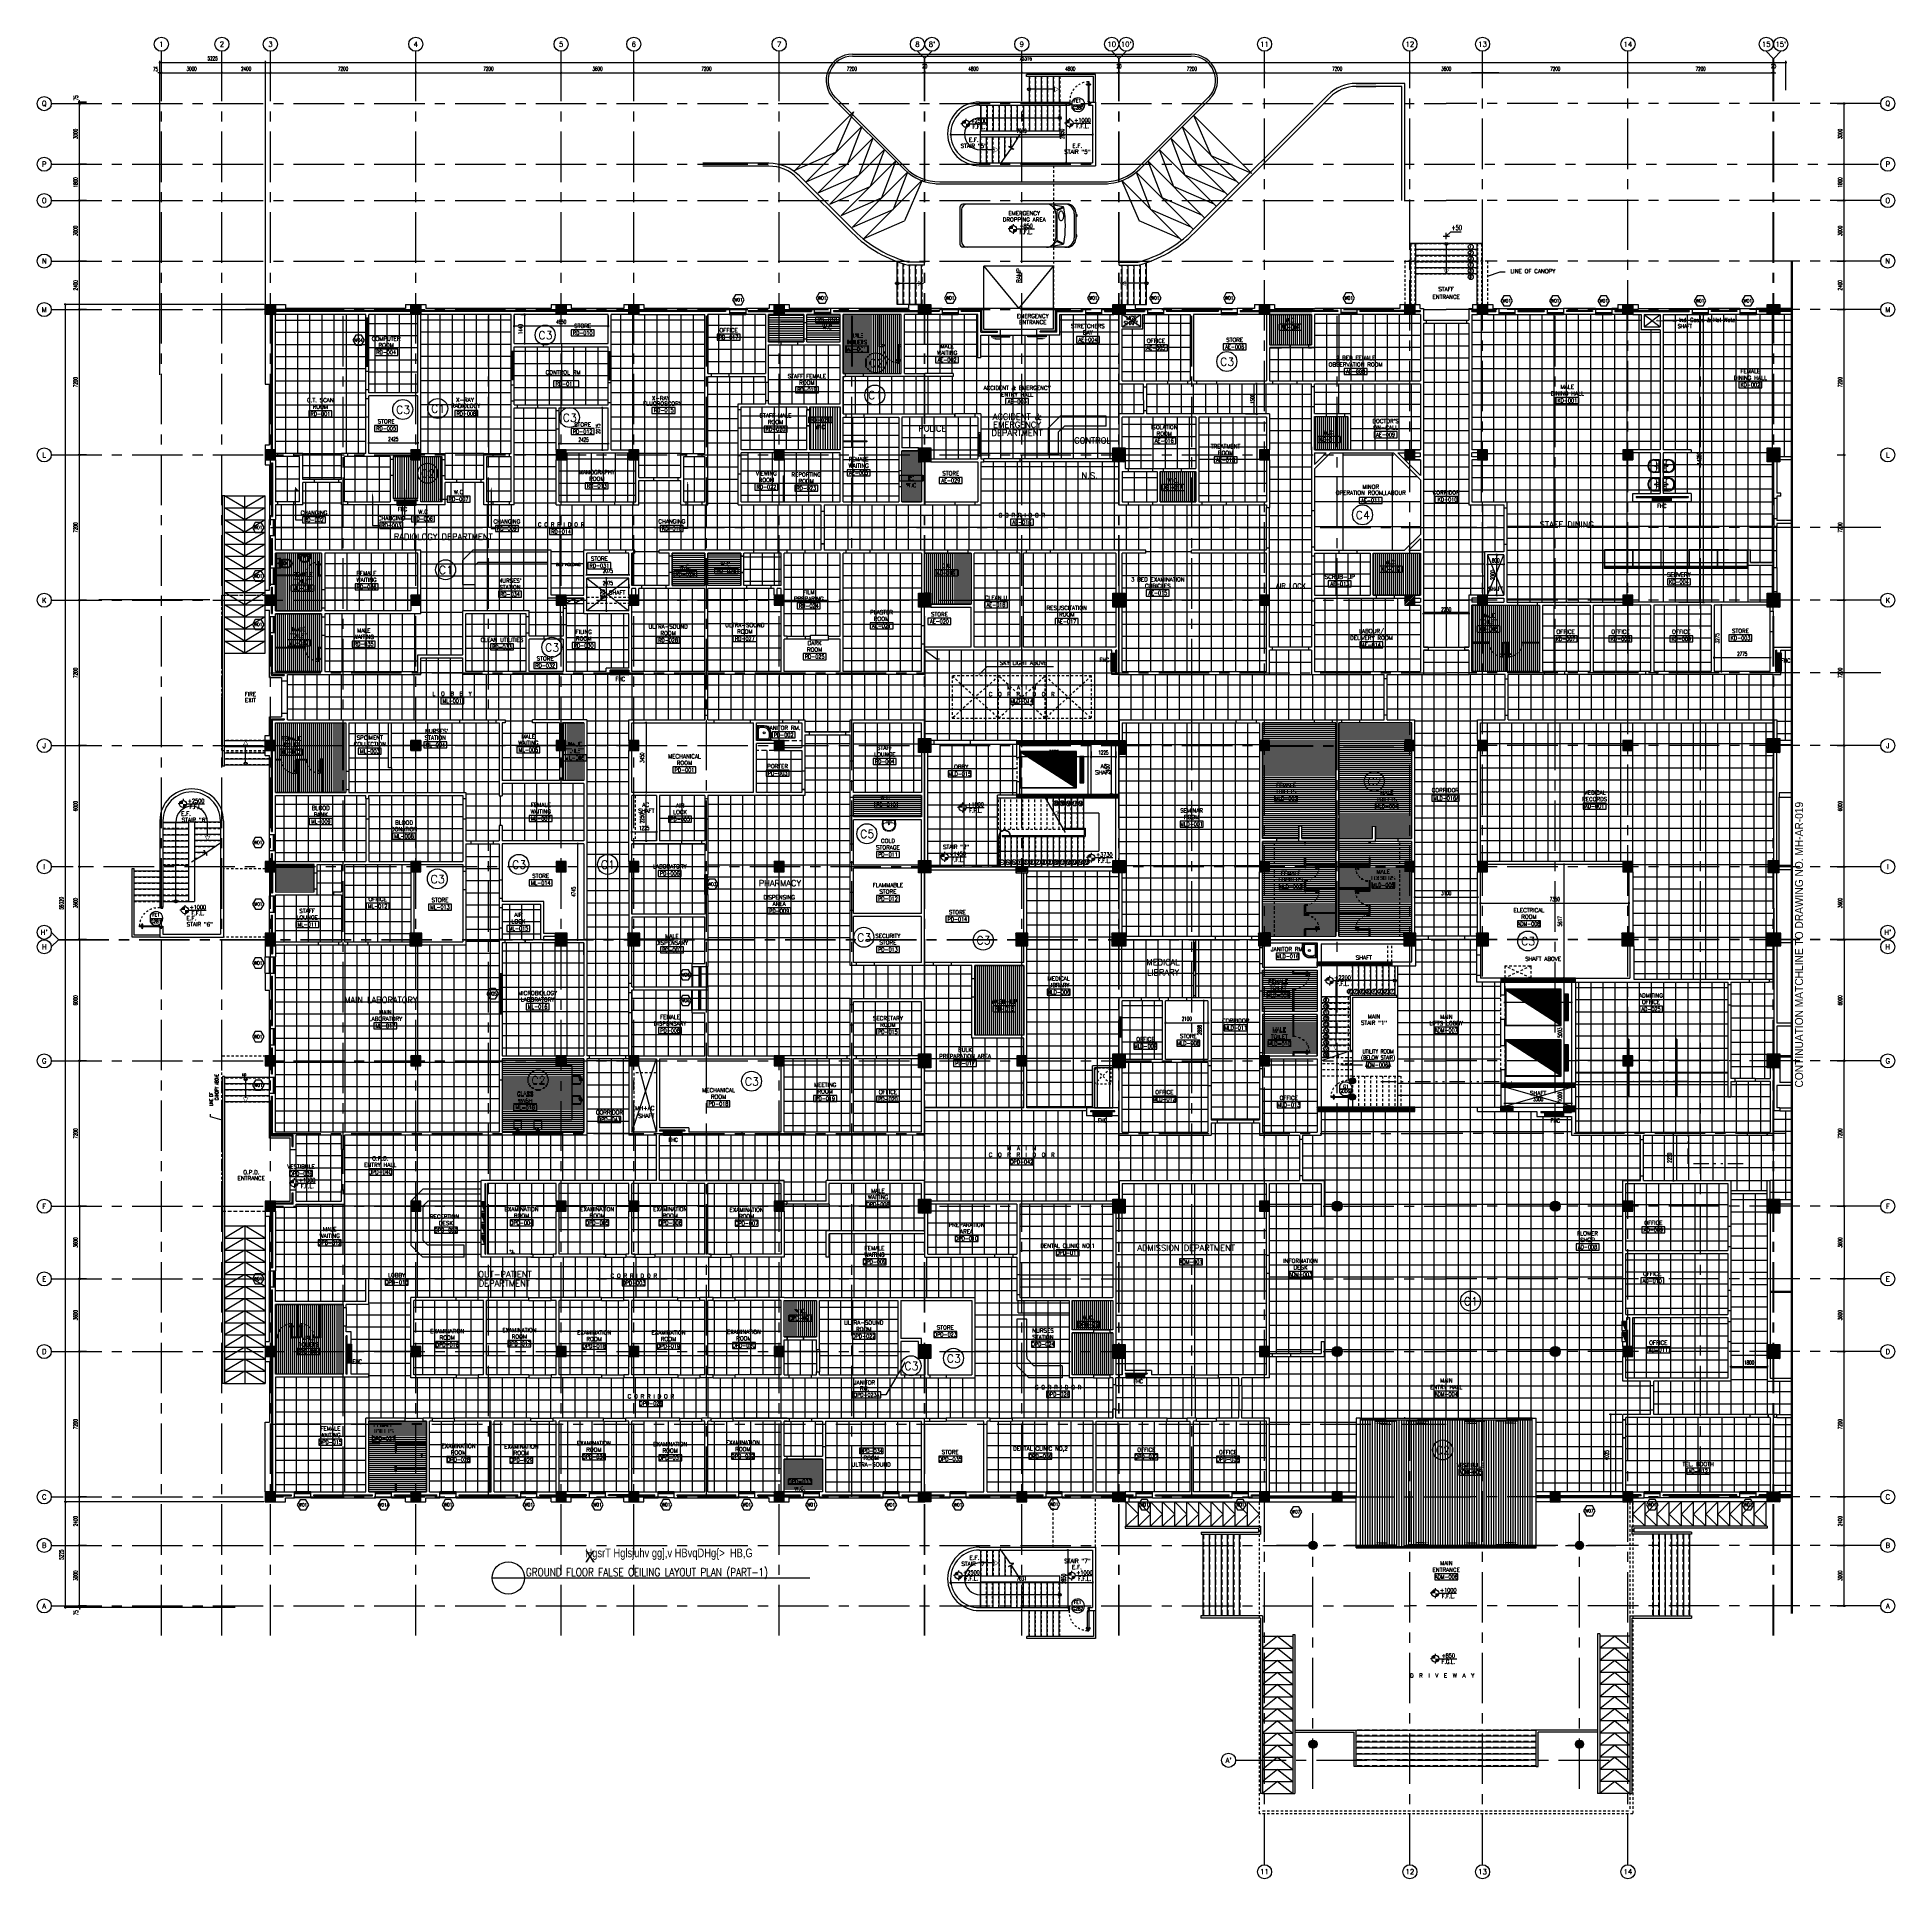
# Model space of a CAD drawing. Extents: x 417820 to 418166, y 43448 to 43632.
# Drawn here: x 417819.9 to 417911.9, y 43448 to 43539.2 of the extents above; entities that cross this region are included whole.
import ezdxf
from ezdxf.enums import TextEntityAlignment as Align

# ---------------------------------------------------------------- set-up
doc = ezdxf.new("R2010")
doc.units = 0
doc.header["$MEASUREMENT"] = 0
doc.header["$PDMODE"] = 3
doc.header["$PDSIZE"] = 0.1
for name, pattern in [('2DASHES', [1.7, 0.75, -0.25, 0.1, -0.25, 0.1, -0.25]), ('CENTER2', [1.125, 0.75, -0.125, 0.125, -0.125]), ('CENTERX2', [4, 2.5, -0.5, 0.5, -0.5]), ('DASHED', [0.75, 0.5, -0.25]), ('HIDDEN', [0.375, 0.25, -0.125]), ('HIDDEN2', [0.1875, 0.125, -0.0625])]:
    doc.linetypes.add(name, pattern=pattern)
doc.layers.get('0').update_dxf_attribs({"linetype": 'CONTINUOUS'})
doc.layers.get('DEFPOINTS').update_dxf_attribs({"linetype": 'CONTINUOUS'})
for name, color, linetype in [('A-JEERI', 3, 'CONTINUOUS'), ('AX', 6, 'CONTINUOUS'), ('AX-CR', 2, 'CONTINUOUS'), ('AX-DIM', 4, 'CONTINUOUS'), ('AX-TXT', 4, 'CONTINUOUS'), ('AXES', 11, 'CENTERX2'), ('BORDER', 4, 'CONTINUOUS'), ('CANOPY-LN', 3, 'CONTINUOUS'), ('CAR-L', 11, 'CONTINUOUS'), ('CEILING', 4, 'CONTINUOUS'), ('ceiling-marker', 6, 'CONTINUOUS'), ('COL', 2, 'CONTINUOUS'), ('COUNTER', 5, 'CONTINUOUS'), ('CURB', 11, 'CONTINUOUS'), ('DIM', 4, 'CONTINUOUS'), ('DOOR', 11, 'CONTINUOUS'), ('DOOR-CR', 2, 'CONTINUOUS'), ('DOOR-NO', 3, 'CONTINUOUS'), ('E-PANELBX', 3, 'CONTINUOUS'), ('EJ', 8, 'CONTINUOUS'), ('ELEV', 2, 'CONTINUOUS'), ('FHC', 2, 'CONTINUOUS'), ('FIX', 3, 'CONTINUOUS'), ('GAR', 8, 'CONTINUOUS'), ('Handrail', 4, 'CONTINUOUS'), ('HAT', 8, 'CONTINUOUS'), ('HIDDEN', 9, 'HIDDEN2'), ('IND-ES-L', 6, '2DASHES'), ('IND-ES-TXT', 4, 'CONTINUOUS'), ('INSUL', 7, 'CONTINUOUS'), ('LEV-PL', 4, 'CONTINUOUS'), ('LIFTS', 4, 'CONTINUOUS'), ('Locker', 7, 'CONTINUOUS'), ('ME-FIX', 3, 'CONTINUOUS'), ('PART', 9, 'CONTINUOUS'), ('Ramb', 3, 'CONTINUOUS'), ('RD-ELEV', 3, 'CONTINUOUS'), ('RM-BOX', 11, 'CONTINUOUS'), ('RM-IND', 5, 'CONTINUOUS'), ('RM-NAME', 11, 'CONTINUOUS'), ('RM-NO', 11, 'CONTINUOUS'), ('SHAFT', 7, 'CONTINUOUS'), ('SHAFTS', 4, 'CONTINUOUS'), ('SLOPE', 8, 'CONTINUOUS'), ('Step', 7, 'CONTINUOUS'), ('STR', 5, 'CONTINUOUS'), ('SUNI-FUR', 3, 'CONTINUOUS'), ('TEXT', 4, 'CONTINUOUS'), ('TXT', 2, 'CONTINUOUS'), ('TXT1', 2, 'CONTINUOUS'), ('WALL', 2, 'CONTINUOUS'), ('WIN', 5, 'CONTINUOUS'), ('WIN-BOX', 3, 'CONTINUOUS'), ('WIN-NO', 5, 'CONTINUOUS')]:
    doc.layers.add(name, color=color, linetype=linetype)
doc.styles.add('A-TXT200A', font='simplex.shx', dxfattribs={"width": 0.7, "height": 200})
doc.styles.add('Abdel', font='xarb.shx', dxfattribs={"width": 0.9})
doc.styles.add('BR', font='BR.SHX')
doc.styles.add('ROMANC', font='romanc', dxfattribs={"height": 0.1})
doc.styles.add('ROMANS', font='ROMANS.shx', dxfattribs={"width": 0.6})
doc.styles.add('S', font='ROMANS.SHX')
doc.styles.add('S-077', font='simplex.shx', dxfattribs={"width": 0.8})
doc.styles.add('TTXT', font='swisse.ttf', dxfattribs={"width": 0.6})
doc.dimstyles.new('STANDARD in', dxfattribs={"dimtxt": 0.2, "dimasz": 0.1, "dimexe": 0.07, "dimexo": 0.05, "dimgap": 0.1, "dimtad": 1, "dimdec": 0, "dimlfac": 1000, "dimzin": 0, "dimdsep": 46, "dimtxsty": 'ROMANS', "dimblk": 'ARCHTICK', "dimcen": 0.05, "dimdle": 0.05, "dimclrd": 4, "dimclre": 4, "dimclrt": 2, "dimadec": 0, "dimazin": 0, "dimtfac": 1, "dimtdec": 0, "dimtmove": 2, "dimatfit": 3, "dimldrblk": 'ARCHTICK', "dimfxl": 0, "dimtolj": 1, "dimtzin": 0, "dimarcsym": 0})
pattern_1 = [(45, (417480.111385, 43455.963322), (-0.0265165043, 0.0265165043), [])]
pattern_2 = [(45, (417522.151385, 43455.963322), (-0.0265165043, 0.0265165043), [])]
pattern_3 = [(45, (417489.731385, 43455.963322), (-0.0265165043, 0.0265165043), [])]

# ---------------------------------------------------------------- blocks, each defined once
blk = doc.blocks.new('COL50')
at = {"layer": 'COL'}
blk.add_lwpolyline([(-250, 250), (-250, -250), (250, -250), (250, 250)], close=True, dxfattribs=at)
blk = doc.blocks.new('*X35')
at = {"color": 0}
for p, q in [((193089, 10708), (193542, 11161)), ((193089, 10761), (193488, 11161)), ((193089, 10814), (193435, 11161)), ((193089, 10867), (193382, 11161)), ((193089, 10920), (193329, 11161)), ((193089, 10973), (193276, 11161)), ((193089, 11026), (193223, 11161)), ((193089, 11079), (193170, 11161)), ((193089, 11132), (193117, 11161)), ((193095, 10661), (193589, 11155)), ((193148, 10661), (193589, 11102)), ((193201, 10661), (193589, 11049)), ((193254, 10661), (193589, 10996)), ((193307, 10661), (193589, 10943)), ((193360, 10661), (193589, 10890)), ((193413, 10661), (193589, 10837)), ((193466, 10661), (193589, 10784)), ((193519, 10661), (193589, 10731)), ((193572, 10661), (193589, 10678))]:
    blk.add_line(p, q, dxfattribs=at)
blk = doc.blocks.new('*X28')
at = {"color": 0}
for p, q in [((84179, 10675), (84665, 11161)), ((84179, 10729), (84612, 11161)), ((84179, 10782), (84559, 11161)), ((84179, 10835), (84506, 11161)), ((84179, 10888), (84453, 11161)), ((84179, 10941), (84400, 11161)), ((84179, 10994), (84347, 11161)), ((84179, 11047), (84294, 11161)), ((84179, 11100), (84240, 11161)), ((84179, 11153), (84187, 11161)), ((84218, 10661), (84679, 11122)), ((84271, 10661), (84679, 11069)), ((84324, 10661), (84679, 11016)), ((84377, 10661), (84679, 10963)), ((84430, 10661), (84679, 10910)), ((84483, 10661), (84679, 10857)), ((84536, 10661), (84679, 10804)), ((84589, 10661), (84679, 10751)), ((84642, 10661), (84679, 10698))]:
    blk.add_line(p, q, dxfattribs=at)
blk = doc.blocks.new('*X36')
at = {"color": 0}
for p, q in [((203889, 10689), (204360, 11161)), ((203889, 10742), (204307, 11161)), ((203889, 10795), (204254, 11161)), ((203889, 10848), (204201, 11161)), ((203889, 10901), (204148, 11161)), ((203889, 10954), (204095, 11161)), ((203889, 11008), (204042, 11161)), ((203889, 11061), (203989, 11161)), ((203889, 11114), (203936, 11161)), ((203913, 10661), (204389, 11136)), ((203966, 10661), (204389, 11083)), ((204019, 10661), (204389, 11030)), ((204072, 10661), (204389, 10977)), ((204125, 10661), (204389, 10924)), ((204178, 10661), (204389, 10871)), ((204231, 10661), (204389, 10818)), ((204285, 10661), (204389, 10765)), ((204338, 10661), (204389, 10712))]:
    blk.add_line(p, q, dxfattribs=at)
blk = doc.blocks.new('RM1')
at = {"layer": 'RM-BOX'}
blk.add_lwpolyline([(570, -200), (-570, -200), (-570, -500), (570, -500)], close=True, dxfattribs=at)
at = {"layer": 'RM-NAME', "style": 'ROMANS'}
for tag, p in [('ROOMNAME1', (0, 324)), ('ROOMNAME2', (0, 0))]:
    blk.add_attdef(tag, text='', height=200, dxfattribs=at).set_placement(p, align=Align.MIDDLE)
at = {"layer": 'RM-NO', "style": 'ROMANS', "width": 0.8}
blk.add_attdef('ROOMNO', text='', height=200, dxfattribs=at).set_placement((0, -350), align=Align.MIDDLE)
blk = doc.blocks.new('WW1')
at = {"layer": 'WIN-BOX'}
blk.add_lwpolyline([(144, -250), (289, 0), (144, 250), (-144, 250), (-289, 0), (-144, -250)], close=True, dxfattribs=at)
at = {"layer": 'WIN-NO', "style": 'ROMANS', "width": 0.8}
blk.add_attdef('W00', text='', height=170, dxfattribs=at).set_placement((0, 0), align=Align.MIDDLE)
blk = doc.blocks.new('*X37')
at = {"color": 0}
for p, q in [((203889, 17902), (204348, 18361)), ((203889, 17955), (204295, 18361)), ((203889, 18008), (204242, 18361)), ((203889, 18061), (204189, 18361)), ((203889, 18114), (204136, 18361)), ((203889, 18167), (204083, 18361)), ((203889, 18220), (204030, 18361)), ((203889, 18273), (203977, 18361)), ((203889, 18326), (203923, 18361)), ((203901, 17861), (204389, 18349)), ((203954, 17861), (204389, 18296)), ((204007, 17861), (204389, 18243)), ((204060, 17861), (204389, 18190)), ((204113, 17861), (204389, 18137)), ((204166, 17861), (204389, 18084)), ((204219, 17861), (204389, 18031)), ((204272, 17861), (204389, 17978)), ((204325, 17861), (204389, 17924)), ((204378, 17861), (204389, 17871))]:
    blk.add_line(p, q, dxfattribs=at)
blk = doc.blocks.new('*X34')
at = {"color": 0}
for p, q in [((203888, 25061), (204388, 25561)), ((203889, 25114), (204335, 25561)), ((203889, 25167), (204282, 25561)), ((203889, 25220), (204229, 25561)), ((203889, 25273), (204176, 25561)), ((203889, 25326), (204123, 25561)), ((203889, 25379), (204070, 25561)), ((203889, 25432), (204017, 25561)), ((203889, 25486), (203964, 25561)), ((203889, 25539), (203911, 25561)), ((203941, 25061), (204389, 25508)), ((203994, 25061), (204389, 25455)), ((204047, 25061), (204389, 25402)), ((204100, 25061), (204389, 25349)), ((204153, 25061), (204389, 25296)), ((204207, 25061), (204389, 25243)), ((204260, 25061), (204389, 25190)), ((204313, 25061), (204389, 25137)), ((204366, 25061), (204389, 25084))]:
    blk.add_line(p, q, dxfattribs=at)
blk = doc.blocks.new('*X30')
at = {"color": 0}
for p, q in [((503899, 131750), (506612, 131750)), ((503977, 131700), (506612, 131700)), ((504055, 131650), (506612, 131650)), ((504132, 131600), (506612, 131600)), ((504210, 131550), (506612, 131550)), ((504288, 131500), (506612, 131500)), ((504366, 131450), (506612, 131450)), ((504444, 131400), (506612, 131400)), ((504522, 131350), (506612, 131350)), ((504600, 131300), (506612, 131300)), ((504677, 131250), (506612, 131250)), ((504755, 131200), (506612, 131200)), ((504833, 131150), (506612, 131150)), ((504911, 131100), (506612, 131100)), ((504989, 131050), (506612, 131050)), ((505067, 131000), (506612, 131000)), ((505145, 130950), (506612, 130950)), ((505222, 130900), (506612, 130900)), ((505300, 130850), (506612, 130850)), ((505378, 130800), (506612, 130800)), ((505456, 130750), (506612, 130750)), ((505534, 130700), (506612, 130700)), ((505612, 130650), (506612, 130650)), ((505690, 130600), (506612, 130600)), ((505767, 130550), (506612, 130550)), ((505845, 130500), (506612, 130500)), ((505923, 130450), (506612, 130450)), ((506001, 130400), (506612, 130400)), ((506079, 130350), (506612, 130350)), ((506157, 130300), (506612, 130300)), ((506235, 130250), (506612, 130250)), ((506312, 130200), (506612, 130200)), ((506390, 130150), (506612, 130150)), ((506468, 130100), (506612, 130100)), ((506546, 130050), (506612, 130050))]:
    blk.add_line(p, q, dxfattribs=at)
blk = doc.blocks.new('*X33')
at = {"color": 0}
for p, q in [((197839, 36035), (198015, 36211)), ((197839, 36088), (197962, 36211)), ((197839, 36141), (197909, 36211)), ((197839, 36194), (197856, 36211)), ((197868, 36011), (198068, 36211)), ((197921, 36011), (198121, 36211)), ((197974, 36011), (198174, 36211)), ((198027, 36011), (198227, 36211)), ((198080, 36011), (198280, 36211)), ((198133, 36011), (198333, 36211)), ((198186, 36011), (198386, 36211)), ((198239, 36011), (198439, 36211)), ((198292, 36011), (198492, 36211)), ((198345, 36011), (198545, 36211)), ((198398, 36011), (198598, 36211)), ((198451, 36011), (198651, 36211)), ((198504, 36011), (198704, 36211)), ((198557, 36011), (198757, 36211)), ((198610, 36011), (198810, 36211)), ((198663, 36011), (198863, 36211)), ((198716, 36011), (198916, 36211)), ((198769, 36011), (198969, 36211)), ((198822, 36011), (199022, 36211)), ((198875, 36011), (199075, 36211)), ((198928, 36011), (199128, 36211)), ((198981, 36011), (199181, 36211)), ((199034, 36011), (199234, 36211)), ((199088, 36011), (199288, 36211)), ((199141, 36011), (199341, 36211)), ((199194, 36011), (199394, 36211)), ((199247, 36011), (199447, 36211)), ((199300, 36011), (199500, 36211)), ((199353, 36011), (199553, 36211)), ((199406, 36011), (199606, 36211)), ((199459, 36011), (199659, 36211)), ((199512, 36011), (199712, 36211)), ((199565, 36011), (199765, 36211)), ((199618, 36011), (199818, 36211)), ((199671, 36011), (199871, 36211)), ((199724, 36011), (199924, 36211)), ((199777, 36011), (199977, 36211)), ((199830, 36011), (200030, 36211)), ((199883, 36011), (200083, 36211)), ((199936, 36011), (200136, 36211)), ((199989, 36011), (200189, 36211)), ((200042, 36011), (200242, 36211)), ((200095, 36011), (200295, 36211)), ((200148, 36011), (200348, 36211)), ((200201, 36011), (200401, 36211)), ((200254, 36011), (200454, 36211)), ((200307, 36011), (200507, 36211)), ((200360, 36011), (200560, 36211)), ((200413, 36011), (200613, 36211)), ((200466, 36011), (200666, 36211)), ((200519, 36011), (200719, 36211)), ((200572, 36011), (200772, 36211)), ((200625, 36011), (200825, 36211)), ((200678, 36011), (200878, 36211)), ((200732, 36011), (200932, 36211)), ((200785, 36011), (200985, 36211)), ((200838, 36011), (201038, 36211)), ((200891, 36011), (201091, 36211)), ((200944, 36011), (201144, 36211)), ((200997, 36011), (201197, 36211)), ((201050, 36011), (201250, 36211)), ((201103, 36011), (201303, 36211)), ((201156, 36011), (201356, 36211)), ((201209, 36011), (201409, 36211)), ((201262, 36011), (201462, 36211)), ((201315, 36011), (201515, 36211)), ((201368, 36011), (201539, 36182)), ((201421, 36011), (201539, 36129)), ((201474, 36011), (201539, 36076)), ((201527, 36011), (201539, 36023))]:
    blk.add_line(p, q, dxfattribs=at)
blk = doc.blocks.new('*X32')
at = {"color": 0}
for p, q in [((197839, 31209), (198041, 31411)), ((197839, 31262), (197988, 31411)), ((197839, 31315), (197935, 31411)), ((197839, 31368), (197882, 31411)), ((197894, 31211), (198094, 31411)), ((197947, 31211), (198147, 31411)), ((198000, 31211), (198200, 31411)), ((198053, 31211), (198253, 31411)), ((198106, 31211), (198306, 31411)), ((198159, 31211), (198359, 31411)), ((198212, 31211), (198412, 31411)), ((198265, 31211), (198465, 31411)), ((198318, 31211), (198518, 31411)), ((198371, 31211), (198571, 31411)), ((198424, 31211), (198624, 31411)), ((198477, 31211), (198677, 31411)), ((198530, 31211), (198730, 31411)), ((198583, 31211), (198783, 31411)), ((198636, 31211), (198836, 31411)), ((198689, 31211), (198889, 31411)), ((198742, 31211), (198942, 31411)), ((198795, 31211), (198995, 31411)), ((198848, 31211), (199048, 31411)), ((198901, 31211), (199101, 31411)), ((198954, 31211), (199154, 31411)), ((199007, 31211), (199207, 31411)), ((199060, 31211), (199260, 31411)), ((199114, 31211), (199314, 31411)), ((199167, 31211), (199367, 31411)), ((199220, 31211), (199420, 31411)), ((199273, 31211), (199473, 31411)), ((199326, 31211), (199526, 31411)), ((199379, 31211), (199579, 31411)), ((199432, 31211), (199632, 31411)), ((199485, 31211), (199685, 31411)), ((199538, 31211), (199738, 31411)), ((199591, 31211), (199791, 31411)), ((199644, 31211), (199844, 31411)), ((199697, 31211), (199897, 31411)), ((199750, 31211), (199950, 31411)), ((199803, 31211), (200003, 31411)), ((199856, 31211), (200056, 31411)), ((199909, 31211), (200109, 31411)), ((199962, 31211), (200162, 31411)), ((200015, 31211), (200215, 31411)), ((200068, 31211), (200268, 31411)), ((200121, 31211), (200321, 31411)), ((200174, 31211), (200374, 31411)), ((200227, 31211), (200427, 31411)), ((200280, 31211), (200480, 31411)), ((200333, 31211), (200533, 31411)), ((200386, 31211), (200586, 31411)), ((200439, 31211), (200639, 31411)), ((200492, 31211), (200692, 31411)), ((200545, 31211), (200745, 31411)), ((200598, 31211), (200798, 31411)), ((200651, 31211), (200851, 31411)), ((200704, 31211), (200904, 31411)), ((200758, 31211), (200958, 31411)), ((200811, 31211), (201011, 31411)), ((200864, 31211), (201064, 31411)), ((200917, 31211), (201117, 31411)), ((200970, 31211), (201170, 31411)), ((201023, 31211), (201223, 31411)), ((201076, 31211), (201276, 31411)), ((201129, 31211), (201329, 31411)), ((201182, 31211), (201382, 31411)), ((201235, 31211), (201435, 31411)), ((201288, 31211), (201488, 31411)), ((201341, 31211), (201539, 31409)), ((201394, 31211), (201539, 31356)), ((201447, 31211), (201539, 31303)), ((201500, 31211), (201539, 31250))]:
    blk.add_line(p, q, dxfattribs=at)
blk = doc.blocks.new('*X29')
at = {"color": 0}
for p, q in [((140176, 227700), (140376, 227700)), ((140176, 227650), (140376, 227650)), ((140176, 227600), (140376, 227600)), ((140176, 227550), (140376, 227550)), ((140176, 227500), (140376, 227500)), ((140176, 227450), (140376, 227450)), ((140176, 227400), (140376, 227400)), ((140176, 227350), (140376, 227350)), ((140176, 227300), (140376, 227300)), ((140176, 227250), (140376, 227250)), ((140176, 227200), (140376, 227200)), ((140176, 227150), (140376, 227150)), ((140176, 227100), (140376, 227100)), ((140176, 227050), (140376, 227050)), ((140176, 227000), (140376, 227000)), ((140176, 226950), (140376, 226950)), ((140176, 226900), (140376, 226900)), ((140176, 226850), (140376, 226850)), ((140176, 226800), (140376, 226800)), ((140176, 226750), (140376, 226750)), ((140176, 226700), (140376, 226700)), ((140176, 226650), (140376, 226650)), ((140176, 226600), (140376, 226600)), ((140176, 226550), (140376, 226550)), ((140176, 226500), (140376, 226500)), ((140176, 226450), (140376, 226450))]:
    blk.add_line(p, q, dxfattribs=at)
blk = doc.blocks.new('RM2')
at = {"layer": 'RM-NAME', "style": 'ROMANS'}
blk.add_text('SHAFT', height=200, dxfattribs=at).set_placement((0, 0), align=Align.MIDDLE)
blk = doc.blocks.new('*X31')
at = {"color": 0}
for p, q in [((203889, 32274), (204376, 32761)), ((203889, 32327), (204323, 32761)), ((203889, 32380), (204270, 32761)), ((203889, 32433), (204217, 32761)), ((203889, 32486), (204164, 32761)), ((203889, 32539), (204111, 32761)), ((203889, 32592), (204058, 32761)), ((203889, 32645), (204005, 32761)), ((203889, 32698), (203952, 32761)), ((203889, 32751), (203899, 32761)), ((203929, 32261), (204389, 32721)), ((203982, 32261), (204389, 32668)), ((204035, 32261), (204389, 32615)), ((204088, 32261), (204389, 32562)), ((204141, 32261), (204389, 32509)), ((204194, 32261), (204389, 32456)), ((204247, 32261), (204389, 32403)), ((204300, 32261), (204389, 32349)), ((204353, 32261), (204389, 32296))]:
    blk.add_line(p, q, dxfattribs=at)
blk = doc.blocks.new('*X38')
at = {"color": 0}
for p, q in [((196689, 41938), (197151, 42401)), ((196689, 41991), (197098, 42401)), ((196689, 42044), (197045, 42401)), ((196689, 42097), (196992, 42401)), ((196689, 42150), (196939, 42401)), ((196689, 42203), (196886, 42401)), ((196689, 42256), (196833, 42401)), ((196689, 42309), (196780, 42401)), ((196689, 42363), (196727, 42401)), ((196704, 41901), (197189, 42385)), ((196757, 41901), (197189, 42332)), ((196810, 41901), (197189, 42279)), ((196863, 41901), (197189, 42226)), ((196916, 41901), (197189, 42173)), ((196970, 41901), (197189, 42120)), ((197023, 41901), (197189, 42067)), ((197076, 41901), (197189, 42014)), ((197129, 41901), (197189, 41961)), ((197182, 41901), (197189, 41908))]:
    blk.add_line(p, q, dxfattribs=at)
blk = doc.blocks.new('*X40')
at = {"color": 0}
for p, q in [((193089, 47937), (193552, 48401)), ((193089, 47990), (193499, 48401)), ((193089, 48043), (193446, 48401)), ((193089, 48096), (193393, 48401)), ((193089, 48149), (193340, 48401)), ((193089, 48202), (193287, 48401)), ((193089, 48255), (193234, 48401)), ((193089, 48308), (193181, 48401)), ((193089, 48361), (193128, 48401)), ((193105, 47901), (193589, 48384)), ((193158, 47901), (193589, 48331)), ((193211, 47901), (193589, 48278)), ((193264, 47901), (193589, 48225)), ((193318, 47901), (193589, 48172)), ((193371, 47901), (193589, 48119)), ((193424, 47901), (193589, 48066)), ((193477, 47901), (193589, 48013)), ((193530, 47901), (193589, 47960)), ((193583, 47901), (193589, 47907))]:
    blk.add_line(p, q, dxfattribs=at)
blk = doc.blocks.new('*X39')
at = {"color": 0}
for p, q in [((203889, 41926), (204364, 42401)), ((203889, 41979), (204311, 42401)), ((203889, 42032), (204258, 42401)), ((203889, 42085), (204205, 42401)), ((203889, 42138), (204152, 42401)), ((203889, 42191), (204099, 42401)), ((203889, 42244), (204046, 42401)), ((203889, 42297), (203993, 42401)), ((203889, 42350), (203940, 42401)), ((203917, 41901), (204389, 42373)), ((203970, 41901), (204389, 42320)), ((204023, 41901), (204389, 42267)), ((204076, 41901), (204389, 42214)), ((204129, 41901), (204389, 42161)), ((204182, 41901), (204389, 42108)), ((204235, 41901), (204389, 42055)), ((204288, 41901), (204389, 42001)), ((204341, 41901), (204389, 41948))]:
    blk.add_line(p, q, dxfattribs=at)
blk = doc.blocks.new('*X41')
at = {"color": 0}
for p, q in [((203889, 47918), (204371, 48401)), ((203889, 47972), (204318, 48401)), ((203889, 48025), (204265, 48401)), ((203889, 48078), (204212, 48401)), ((203889, 48131), (204159, 48401)), ((203889, 48184), (204106, 48401)), ((203889, 48237), (204053, 48401)), ((203889, 48290), (204000, 48401)), ((203889, 48343), (203947, 48401)), ((203924, 47901), (204389, 48365)), ((203977, 47901), (204389, 48312)), ((204030, 47901), (204389, 48259)), ((204083, 47901), (204389, 48206)), ((204136, 47901), (204389, 48153)), ((204189, 47901), (204389, 48100)), ((204242, 47901), (204389, 48047)), ((204295, 47901), (204389, 47994)), ((204348, 47901), (204389, 47941))]:
    blk.add_line(p, q, dxfattribs=at)
blk = doc.blocks.new('*X42')
at = {"color": 0}
for p, q in [((193089, 55150), (193540, 55601)), ((193089, 55203), (193487, 55601)), ((193089, 55256), (193434, 55601)), ((193089, 55309), (193381, 55601)), ((193089, 55362), (193328, 55601)), ((193089, 55415), (193275, 55601)), ((193089, 55468), (193222, 55601)), ((193089, 55521), (193169, 55601)), ((193089, 55574), (193116, 55601)), ((193146, 55101), (193589, 55544)), ((193199, 55101), (193589, 55491)), ((193252, 55101), (193589, 55438)), ((193305, 55101), (193589, 55385)), ((193358, 55101), (193589, 55332)), ((193411, 55101), (193589, 55278)), ((193464, 55101), (193589, 55225)), ((193517, 55101), (193589, 55172)), ((193570, 55101), (193589, 55119))]:
    blk.add_line(p, q, dxfattribs=at)
blk = doc.blocks.new('*X27')
at = {"color": 0}
for p, q in [((84179, 55117), (84663, 55601)), ((84179, 55170), (84610, 55601)), ((84179, 55223), (84557, 55601)), ((84179, 55276), (84504, 55601)), ((84179, 55329), (84451, 55601)), ((84179, 55382), (84398, 55601)), ((84179, 55435), (84345, 55601)), ((84179, 55488), (84292, 55601)), ((84179, 55541), (84239, 55601)), ((84179, 55594), (84186, 55601)), ((84216, 55101), (84679, 55564)), ((84269, 55101), (84679, 55511)), ((84322, 55101), (84679, 55458)), ((84375, 55101), (84679, 55405)), ((84428, 55101), (84679, 55352)), ((84481, 55101), (84679, 55299)), ((84534, 55101), (84679, 55246)), ((84587, 55101), (84679, 55193)), ((84640, 55101), (84679, 55140))]:
    blk.add_line(p, q, dxfattribs=at)
blk = doc.blocks.new('*X25')
at = {"color": 0}
for p, q in [((80579, 62336), (81044, 62801)), ((80579, 62389), (80991, 62801)), ((80579, 62442), (80938, 62801)), ((80579, 62495), (80885, 62801)), ((80579, 62548), (80832, 62801)), ((80579, 62601), (80779, 62801)), ((80579, 62654), (80726, 62801)), ((80579, 62707), (80673, 62801)), ((80579, 62760), (80620, 62801)), ((80597, 62301), (81079, 62783)), ((80650, 62301), (81079, 62730)), ((80703, 62301), (81079, 62677)), ((80756, 62301), (81079, 62624)), ((80810, 62301), (81079, 62571)), ((80863, 62301), (81079, 62518)), ((80916, 62301), (81079, 62465)), ((80969, 62301), (81079, 62412)), ((81022, 62301), (81079, 62359)), ((81075, 62301), (81079, 62306))]:
    blk.add_line(p, q, dxfattribs=at)
blk = doc.blocks.new('*X26')
at = {"color": 0}
for p, q in [((84179, 62330), (84651, 62801)), ((84179, 62383), (84598, 62801)), ((84179, 62436), (84545, 62801)), ((84179, 62489), (84492, 62801)), ((84179, 62542), (84438, 62801)), ((84179, 62595), (84385, 62801)), ((84179, 62648), (84332, 62801)), ((84179, 62701), (84279, 62801)), ((84179, 62754), (84226, 62801)), ((84204, 62301), (84679, 62777)), ((84257, 62301), (84679, 62724)), ((84310, 62301), (84679, 62671)), ((84363, 62301), (84679, 62617)), ((84416, 62301), (84679, 62564)), ((84469, 62301), (84679, 62511)), ((84522, 62301), (84679, 62458)), ((84575, 62301), (84679, 62405)), ((84628, 62301), (84679, 62352))]:
    blk.add_line(p, q, dxfattribs=at)
blk = doc.blocks.new('*X43')
at = {"color": 0}
for p, q in [((203889, 55131), (204359, 55601)), ((203889, 55184), (204306, 55601)), ((203889, 55237), (204253, 55601)), ((203889, 55290), (204199, 55601)), ((203889, 55343), (204146, 55601)), ((203889, 55396), (204093, 55601)), ((203889, 55449), (204040, 55601)), ((203889, 55502), (203987, 55601)), ((203889, 55555), (203934, 55601)), ((203912, 55101), (204389, 55578)), ((203965, 55101), (204389, 55525)), ((204018, 55101), (204389, 55472)), ((204071, 55101), (204389, 55419)), ((204124, 55101), (204389, 55366)), ((204177, 55101), (204389, 55313)), ((204230, 55101), (204389, 55260)), ((204283, 55101), (204389, 55207)), ((204336, 55101), (204389, 55154))]:
    blk.add_line(p, q, dxfattribs=at)
blk = doc.blocks.new('*X44')
at = {"color": 0}
for p, q in [((203889, 62343), (204346, 62801)), ((203889, 62396), (204293, 62801)), ((203889, 62450), (204240, 62801)), ((203889, 62503), (204187, 62801)), ((203889, 62556), (204134, 62801)), ((203889, 62609), (204081, 62801)), ((203889, 62662), (204028, 62801)), ((203889, 62715), (203975, 62801)), ((203889, 62768), (203922, 62801)), ((203899, 62301), (204389, 62790)), ((203952, 62301), (204389, 62737)), ((204005, 62301), (204389, 62684)), ((204058, 62301), (204389, 62631)), ((204111, 62301), (204389, 62578)), ((204164, 62301), (204389, 62525)), ((204217, 62301), (204389, 62472)), ((204270, 62301), (204389, 62419)), ((204323, 62301), (204389, 62366)), ((204376, 62301), (204389, 62313))]:
    blk.add_line(p, q, dxfattribs=at)
blk = doc.blocks.new('_ARCHTICK')
at = {"color": 0, "linetype": 'ByBlock', "const_width": 0.15}
blk.add_lwpolyline([(-0.5, -0.5), (0.5, 0.5)], dxfattribs=at)
blk = doc.blocks.new('*D109')
at = {"layer": 'AX-DIM', "color": 4, "linetype": 'ByBlock', "lineweight": -2}
for p, q in [((417891.447, 43537.423), (417898.747, 43537.423)), ((417891.497, 43537.073), (417891.497, 43537.493)), ((417898.697, 43537.073), (417898.697, 43537.493))]:
    blk.add_line(p, q, dxfattribs=at)
at = {"layer": 'DEFPOINTS', "color": 0, "linetype": 'ByBlock'}
for p in [(417891.497, 43537.023), (417898.697, 43537.423), (417898.697, 43537.023)]:
    blk.add_point(p, dxfattribs=at)
at = {"layer": 'AX-DIM', "color": 4, "linetype": 'ByBlock', "lineweight": -2, "xscale": 0.1, "yscale": 0.1, "zscale": 0.1, "rotation": 180}
blk.add_blockref('_ARCHTICK', (417891.497, 43537.423), dxfattribs=at)
at = {"layer": 'AX-DIM', "color": 4, "linetype": 'ByBlock', "lineweight": -2, "xscale": 0.1, "yscale": 0.1, "zscale": 0.1}
blk.add_blockref('_ARCHTICK', (417898.697, 43537.423), dxfattribs=at)
at = {"layer": 'AX-DIM', "color": 2, "linetype": 'ByBlock', "insert": (417895.097, 43537.623), "char_height": 0.2, "attachment_point": 5, "style": 'ROMANS'}
blk.add_mtext('\\A1;7200', dxfattribs=at)
blk = doc.blocks.new('*X24')
at = {"color": 0}
for p, q in [((80579, 69548), (81032, 70001)), ((80579, 69601), (80979, 70001)), ((80579, 69654), (80926, 70001)), ((80579, 69707), (80873, 70001)), ((80579, 69760), (80820, 70001)), ((80579, 69814), (80767, 70001)), ((80579, 69867), (80714, 70001)), ((80579, 69920), (80661, 70001)), ((80579, 69973), (80608, 70001)), ((80585, 69501), (81079, 69995)), ((80638, 69501), (81079, 69942)), ((80691, 69501), (81079, 69889)), ((80744, 69501), (81079, 69836)), ((80797, 69501), (81079, 69783)), ((80850, 69501), (81079, 69730)), ((80903, 69501), (81079, 69677)), ((80956, 69501), (81079, 69624)), ((81009, 69501), (81079, 69571)), ((81062, 69501), (81079, 69518))]:
    blk.add_line(p, q, dxfattribs=at)
blk = doc.blocks.new('*X46')
at = {"color": 0}
for p, q in [((196689, 69515), (197174, 70001)), ((196689, 69568), (197121, 70001)), ((196689, 69621), (197068, 70001)), ((196689, 69675), (197015, 70001)), ((196689, 69728), (196962, 70001)), ((196689, 69781), (196909, 70001)), ((196689, 69834), (196856, 70001)), ((196689, 69887), (196803, 70001)), ((196689, 69940), (196750, 70001)), ((196689, 69993), (196697, 70001)), ((196727, 69501), (197189, 69962)), ((196780, 69501), (197189, 69909)), ((196833, 69501), (197189, 69856)), ((196886, 69501), (197189, 69803)), ((196939, 69501), (197189, 69750)), ((196992, 69501), (197189, 69697)), ((197045, 69501), (197189, 69644)), ((197098, 69501), (197189, 69591)), ((197151, 69501), (197189, 69538))]:
    blk.add_line(p, q, dxfattribs=at)
blk = doc.blocks.new('*X45')
at = {"color": 0}
for p, q in [((203887, 69501), (204387, 70001)), ((203889, 69556), (204334, 70001)), ((203889, 69609), (204281, 70001)), ((203889, 69662), (204228, 70001)), ((203889, 69715), (204175, 70001)), ((203889, 69768), (204121, 70001)), ((203889, 69821), (204068, 70001)), ((203889, 69874), (204015, 70001)), ((203889, 69927), (203962, 70001)), ((203889, 69980), (203909, 70001)), ((203940, 69501), (204389, 69950)), ((203993, 69501), (204389, 69897)), ((204046, 69501), (204389, 69844)), ((204099, 69501), (204389, 69791)), ((204152, 69501), (204389, 69738)), ((204205, 69501), (204389, 69685)), ((204258, 69501), (204389, 69632)), ((204311, 69501), (204389, 69579)), ((204364, 69501), (204389, 69526))]:
    blk.add_line(p, q, dxfattribs=at)
blk = doc.blocks.new('AXU')
at = {"layer": 'AX-CR'}
blk.add_circle((0, 350), 350, dxfattribs=at)
at = {"layer": 'AX-TXT', "style": 'ROMANS'}
blk.add_attdef('AX', text='', height=250, dxfattribs=at).set_placement((0, 350), align=Align.MIDDLE)
blk = doc.blocks.new('*D110')
at = {"layer": 'AX-DIM', "color": 4, "linetype": 'ByBlock', "lineweight": -2}
for p, q in [((417898.647, 43537.423), (417905.947, 43537.423)), ((417898.697, 43537.073), (417898.697, 43537.493)), ((417905.897, 43537.073), (417905.897, 43537.493))]:
    blk.add_line(p, q, dxfattribs=at)
at = {"layer": 'DEFPOINTS', "color": 0, "linetype": 'ByBlock'}
for p in [(417898.697, 43537.023), (417905.897, 43537.423), (417905.897, 43537.023)]:
    blk.add_point(p, dxfattribs=at)
at = {"layer": 'AX-DIM', "color": 4, "linetype": 'ByBlock', "lineweight": -2, "xscale": 0.1, "yscale": 0.1, "zscale": 0.1, "rotation": 180}
blk.add_blockref('_ARCHTICK', (417898.697, 43537.423), dxfattribs=at)
at = {"layer": 'AX-DIM', "color": 4, "linetype": 'ByBlock', "lineweight": -2, "xscale": 0.1, "yscale": 0.1, "zscale": 0.1}
blk.add_blockref('_ARCHTICK', (417905.897, 43537.423), dxfattribs=at)
at = {"layer": 'AX-DIM', "color": 2, "linetype": 'ByBlock', "insert": (417902.297, 43537.623), "char_height": 0.2, "attachment_point": 5, "style": 'ROMANS'}
blk.add_mtext('\\A1;7200', dxfattribs=at)
blk = doc.blocks.new('*D111')
at = {"layer": 'AX-DIM', "color": 4, "linetype": 'ByBlock', "lineweight": -2}
for p, q in [((417905.897, 43537.423), (417905.797, 43537.423)), ((417905.897, 43537.073), (417905.897, 43537.493)), ((417905.897, 43537.423), (417905.917, 43537.423)), ((417905.917, 43537.073), (417905.917, 43537.493)), ((417905.917, 43537.423), (417906.017, 43537.423))]:
    blk.add_line(p, q, dxfattribs=at)
at = {"layer": 'DEFPOINTS', "color": 0, "linetype": 'ByBlock'}
for p in [(417905.897, 43537.023), (417905.917, 43537.423), (417905.917, 43537.023)]:
    blk.add_point(p, dxfattribs=at)
at = {"layer": 'AX-DIM', "color": 4, "linetype": 'ByBlock', "lineweight": -2, "xscale": 0.1, "yscale": 0.1, "zscale": 0.1}
blk.add_blockref('_ARCHTICK', (417905.897, 43537.423), dxfattribs=at)
at = {"layer": 'AX-DIM', "color": 4, "linetype": 'ByBlock', "lineweight": -2, "xscale": 0.1, "yscale": 0.1, "zscale": 0.1, "rotation": 180}
blk.add_blockref('_ARCHTICK', (417905.917, 43537.423), dxfattribs=at)
at = {"layer": 'AX-DIM', "color": 2, "linetype": 'ByBlock', "insert": (417905.907, 43537.743), "char_height": 0.2, "attachment_point": 5, "style": 'ROMANS'}
blk.add_mtext('\\A1;20', dxfattribs=at)
blk = doc.blocks.new('LEV1')
at = {"layer": 'LEV-PL'}
for p, q in [((-175, 0), (-245, 0)), ((0, 245), (0, 175)), ((175, 0), (1061, 0)), ((0, -175), (0, -245))]:
    blk.add_line(p, q, dxfattribs=at)
at = {"layer": 'LEV-PL', "const_width": 175}
for points in [[(-88, 0, -0.414214), (0, 88, -1)], [(88, 0, -0.414214), (0, -88, -1)]]:
    blk.add_lwpolyline(points, format="xyb", dxfattribs=at)
at = {"layer": 'LEV-PL'}
blk.add_circle((0, 0), 175, dxfattribs=at)
at = {"layer": 'LEV-PL', "color": 4, "style": 'S', "width": 0.85}
for tag, p in [('+0000', (646, 50)), ('F.F.L.', (646, -250))]:
    blk.add_attdef(tag, text='', height=200, dxfattribs=at).set_placement(p, align=Align.CENTER)
blk = doc.blocks.new('*X57')
at = {"color": 0}
for p, q in [((61359, 45555), (61555, 45751)), ((61359, 45608), (61502, 45751)), ((61359, 45661), (61449, 45751)), ((61359, 45714), (61396, 45751)), ((61408, 45551), (61608, 45751)), ((61461, 45551), (61661, 45751)), ((61514, 45551), (61714, 45751)), ((61567, 45551), (61767, 45751)), ((61620, 45551), (61820, 45751)), ((61673, 45551), (61873, 45751)), ((61726, 45551), (61926, 45751)), ((61779, 45551), (61979, 45751)), ((61832, 45551), (62032, 45751)), ((61885, 45551), (62085, 45751)), ((61938, 45551), (62138, 45751)), ((61991, 45551), (62191, 45751)), ((62044, 45551), (62244, 45751)), ((62097, 45551), (62297, 45751)), ((62150, 45551), (62350, 45751)), ((62203, 45551), (62403, 45751)), ((62256, 45551), (62456, 45751)), ((62309, 45551), (62509, 45751)), ((62362, 45551), (62562, 45751)), ((62415, 45551), (62615, 45751)), ((62469, 45551), (62669, 45751)), ((62522, 45551), (62722, 45751)), ((62575, 45551), (62775, 45751)), ((62628, 45551), (62828, 45751)), ((62681, 45551), (62881, 45751)), ((62734, 45551), (62934, 45751)), ((62787, 45551), (62987, 45751)), ((62840, 45551), (63040, 45751)), ((62893, 45551), (63093, 45751)), ((62946, 45551), (63146, 45751)), ((62999, 45551), (63199, 45751)), ((63052, 45551), (63252, 45751)), ((63105, 45551), (63305, 45751)), ((63158, 45551), (63358, 45751)), ((63211, 45551), (63411, 45751)), ((63264, 45551), (63464, 45751)), ((63317, 45551), (63517, 45751)), ((63370, 45551), (63570, 45751)), ((63423, 45551), (63623, 45751)), ((63476, 45551), (63676, 45751)), ((63529, 45551), (63729, 45751)), ((63582, 45551), (63782, 45751)), ((63635, 45551), (63835, 45751)), ((63688, 45551), (63888, 45751)), ((63741, 45551), (63941, 45751)), ((63794, 45551), (63994, 45751)), ((63847, 45551), (64047, 45751)), ((63900, 45551), (64100, 45751)), ((63953, 45551), (64153, 45751)), ((64006, 45551), (64206, 45751)), ((64060, 45551), (64260, 45751)), ((64113, 45551), (64313, 45751)), ((64166, 45551), (64366, 45751)), ((64219, 45551), (64419, 45751)), ((64272, 45551), (64472, 45751)), ((64325, 45551), (64525, 45751)), ((64378, 45551), (64578, 45751)), ((64431, 45551), (64631, 45751)), ((64484, 45551), (64684, 45751)), ((64537, 45551), (64737, 45751)), ((64590, 45551), (64790, 45751)), ((64643, 45551), (64843, 45751)), ((64696, 45551), (64896, 45751)), ((64749, 45551), (64949, 45751)), ((64802, 45551), (65002, 45751)), ((64855, 45551), (65055, 45751)), ((64908, 45551), (65108, 45751)), ((64961, 45551), (65161, 45751)), ((65014, 45551), (65214, 45751)), ((65067, 45551), (65267, 45751)), ((65120, 45551), (65320, 45751)), ((65173, 45551), (65373, 45751)), ((65226, 45551), (65426, 45751)), ((65279, 45551), (65479, 45751)), ((65332, 45551), (65532, 45751)), ((65385, 45551), (65585, 45751)), ((65438, 45551), (65638, 45751)), ((65491, 45551), (65691, 45751)), ((65544, 45551), (65744, 45751)), ((65597, 45551), (65797, 45751)), ((65651, 45551), (65851, 45751)), ((65704, 45551), (65904, 45751)), ((65757, 45551), (65957, 45751)), ((65810, 45551), (66010, 45751)), ((65863, 45551), (66063, 45751)), ((65916, 45551), (66116, 45751)), ((65969, 45551), (66169, 45751)), ((66022, 45551), (66222, 45751)), ((66075, 45551), (66275, 45751)), ((66128, 45551), (66328, 45751)), ((66181, 45551), (66381, 45751)), ((66234, 45551), (66409, 45726)), ((66287, 45551), (66409, 45673)), ((66340, 45551), (66409, 45620)), ((66393, 45551), (66409, 45567))]:
    blk.add_line(p, q, dxfattribs=at)
blk = doc.blocks.new('*X56')
at = {"color": 0}
for p, q in [((61359, 48207), (61553, 48401)), ((61359, 48260), (61500, 48401)), ((61359, 48313), (61447, 48401)), ((61359, 48366), (61394, 48401)), ((61406, 48201), (61606, 48401)), ((61459, 48201), (61659, 48401)), ((61512, 48201), (61712, 48401)), ((61565, 48201), (61765, 48401)), ((61618, 48201), (61818, 48401)), ((61671, 48201), (61871, 48401)), ((61724, 48201), (61924, 48401)), ((61777, 48201), (61977, 48401)), ((61830, 48201), (62030, 48401)), ((61884, 48201), (62084, 48401)), ((61937, 48201), (62137, 48401)), ((61990, 48201), (62190, 48401)), ((62043, 48201), (62243, 48401)), ((62096, 48201), (62296, 48401)), ((62149, 48201), (62349, 48401)), ((62202, 48201), (62402, 48401)), ((62255, 48201), (62455, 48401)), ((62308, 48201), (62508, 48401)), ((62361, 48201), (62561, 48401)), ((62414, 48201), (62614, 48401)), ((62467, 48201), (62667, 48401)), ((62520, 48201), (62720, 48401)), ((62573, 48201), (62773, 48401)), ((62626, 48201), (62826, 48401)), ((62679, 48201), (62879, 48401)), ((62732, 48201), (62932, 48401)), ((62785, 48201), (62985, 48401)), ((62838, 48201), (63038, 48401)), ((62891, 48201), (63091, 48401)), ((62944, 48201), (63144, 48401)), ((62997, 48201), (63197, 48401)), ((63050, 48201), (63250, 48401)), ((63103, 48201), (63303, 48401)), ((63156, 48201), (63356, 48401)), ((63209, 48201), (63409, 48401)), ((63262, 48201), (63462, 48401)), ((63315, 48201), (63515, 48401)), ((63368, 48201), (63568, 48401)), ((63421, 48201), (63621, 48401)), ((63475, 48201), (63675, 48401)), ((63528, 48201), (63728, 48401)), ((63581, 48201), (63781, 48401)), ((63634, 48201), (63834, 48401)), ((63687, 48201), (63887, 48401)), ((63740, 48201), (63940, 48401)), ((63793, 48201), (63993, 48401)), ((63846, 48201), (64046, 48401)), ((63899, 48201), (64099, 48401)), ((63952, 48201), (64152, 48401)), ((64005, 48201), (64205, 48401)), ((64058, 48201), (64258, 48401)), ((64111, 48201), (64311, 48401)), ((64164, 48201), (64364, 48401)), ((64217, 48201), (64417, 48401)), ((64270, 48201), (64470, 48401)), ((64323, 48201), (64523, 48401)), ((64376, 48201), (64576, 48401)), ((64429, 48201), (64629, 48401)), ((64482, 48201), (64682, 48401)), ((64535, 48201), (64735, 48401)), ((64588, 48201), (64788, 48401)), ((64641, 48201), (64841, 48401)), ((64694, 48201), (64894, 48401)), ((64747, 48201), (64947, 48401)), ((64800, 48201), (65000, 48401)), ((64853, 48201), (65053, 48401)), ((64906, 48201), (65106, 48401)), ((64959, 48201), (65159, 48401)), ((65012, 48201), (65212, 48401)), ((65065, 48201), (65265, 48401)), ((65119, 48201), (65319, 48401)), ((65172, 48201), (65372, 48401)), ((65225, 48201), (65425, 48401)), ((65278, 48201), (65478, 48401)), ((65331, 48201), (65531, 48401)), ((65384, 48201), (65584, 48401)), ((65437, 48201), (65637, 48401)), ((65490, 48201), (65690, 48401)), ((65543, 48201), (65743, 48401)), ((65596, 48201), (65796, 48401)), ((65649, 48201), (65849, 48401)), ((65702, 48201), (65902, 48401)), ((65755, 48201), (65955, 48401)), ((65808, 48201), (66008, 48401)), ((65861, 48201), (66061, 48401)), ((65914, 48201), (66114, 48401)), ((65967, 48201), (66167, 48401)), ((66020, 48201), (66220, 48401)), ((66073, 48201), (66273, 48401)), ((66126, 48201), (66326, 48401)), ((66179, 48201), (66379, 48401)), ((66232, 48201), (66409, 48378)), ((66285, 48201), (66409, 48325)), ((66338, 48201), (66409, 48272)), ((66391, 48201), (66409, 48219))]:
    blk.add_line(p, q, dxfattribs=at)
blk = doc.blocks.new('*X48')
at = {"color": 0}
for p, q in [((477438, 147300), (480112, 147300)), ((477516, 147250), (480112, 147250)), ((477594, 147200), (480112, 147200)), ((477671, 147150), (480112, 147150)), ((477749, 147100), (480112, 147100)), ((477827, 147050), (480112, 147050)), ((477905, 147000), (480112, 147000)), ((477983, 146950), (480112, 146950)), ((478061, 146900), (480112, 146900)), ((478139, 146850), (480112, 146850)), ((478216, 146800), (480112, 146800)), ((478294, 146750), (480112, 146750)), ((478372, 146700), (480112, 146700)), ((478450, 146650), (480112, 146650)), ((478528, 146600), (480112, 146600)), ((478606, 146550), (480112, 146550)), ((478684, 146500), (480112, 146500)), ((478761, 146450), (480112, 146450)), ((478839, 146400), (480112, 146400)), ((478917, 146350), (480112, 146350)), ((478995, 146300), (480112, 146300)), ((479073, 146250), (480112, 146250)), ((479151, 146200), (480112, 146200)), ((479229, 146150), (480112, 146150)), ((479306, 146100), (480112, 146100)), ((479384, 146050), (480112, 146050)), ((479462, 146000), (480112, 146000)), ((479540, 145950), (480112, 145950)), ((479618, 145900), (480112, 145900)), ((479696, 145850), (480112, 145850)), ((479774, 145800), (480112, 145800)), ((479851, 145750), (480112, 145750)), ((479929, 145700), (480112, 145700)), ((480007, 145650), (480112, 145650)), ((480085, 145600), (480112, 145600))]:
    blk.add_line(p, q, dxfattribs=at)
blk = doc.blocks.new('*D112')
at = {"layer": 'AX-DIM', "color": 4, "linetype": 'ByBlock', "lineweight": -2}
for p, q in [((417868.627, 43537.423), (417873.527, 43537.423)), ((417868.677, 43537.073), (417868.677, 43537.493)), ((417873.477, 43537.073), (417873.477, 43537.493))]:
    blk.add_line(p, q, dxfattribs=at)
at = {"layer": 'DEFPOINTS', "color": 0, "linetype": 'ByBlock'}
for p in [(417868.677, 43537.023), (417873.477, 43537.423), (417873.477, 43537.023)]:
    blk.add_point(p, dxfattribs=at)
at = {"layer": 'AX-DIM', "color": 4, "linetype": 'ByBlock', "lineweight": -2, "xscale": 0.1, "yscale": 0.1, "zscale": 0.1, "rotation": 180}
blk.add_blockref('_ARCHTICK', (417868.677, 43537.423), dxfattribs=at)
at = {"layer": 'AX-DIM', "color": 4, "linetype": 'ByBlock', "lineweight": -2, "xscale": 0.1, "yscale": 0.1, "zscale": 0.1}
blk.add_blockref('_ARCHTICK', (417873.477, 43537.423), dxfattribs=at)
at = {"layer": 'AX-DIM', "color": 2, "linetype": 'ByBlock', "insert": (417871.077, 43537.623), "char_height": 0.2, "attachment_point": 5, "style": 'ROMANS'}
blk.add_mtext('\\A1;4800', dxfattribs=at)
blk = doc.blocks.new('*D179')
at = {"layer": 'AX-DIM', "color": 4, "lineweight": -2}
for p, q in [((417831.157, 43537.937), (417906.573, 43537.937)), ((417831.207, 43525.809), (417831.207, 43538.007)), ((417906.523, 43536.567), (417906.523, 43538.007))]:
    blk.add_line(p, q, dxfattribs=at)
at = {"layer": 'DEFPOINTS', "color": 0}
for p in [(417906.523, 43537.937), (417906.523, 43536.517), (417831.207, 43525.759)]:
    blk.add_point(p, dxfattribs=at)
at = {"layer": 'AX-DIM', "color": 4, "lineweight": -2, "xscale": 0.1, "yscale": 0.1, "zscale": 0.1, "rotation": 180}
blk.add_blockref('_ARCHTICK', (417831.207, 43537.937), dxfattribs=at)
at = {"layer": 'AX-DIM', "color": 4, "lineweight": -2, "xscale": 0.1, "yscale": 0.1, "zscale": 0.1}
blk.add_blockref('_ARCHTICK', (417906.523, 43537.937), dxfattribs=at)
at = {"layer": 'AX-DIM', "color": 2, "insert": (417868.865, 43538.137), "char_height": 0.2, "attachment_point": 5, "style": 'ROMANS'}
blk.add_mtext('\\A1;75316', dxfattribs=at)
blk = doc.blocks.new('*D113')
at = {"layer": 'AX-DIM', "color": 4, "linetype": 'ByBlock', "lineweight": -2}
for p, q in [((417822.355, 43498.094), (417821.935, 43498.094)), ((417822.005, 43494.444), (417822.005, 43498.144)), ((417822.355, 43494.494), (417821.935, 43494.494))]:
    blk.add_line(p, q, dxfattribs=at)
at = {"layer": 'DEFPOINTS', "color": 0, "linetype": 'ByBlock'}
for p in [(417822.005, 43498.094), (417822.405, 43498.094), (417822.405, 43494.494)]:
    blk.add_point(p, dxfattribs=at)
at = {"layer": 'AX-DIM', "color": 4, "linetype": 'ByBlock', "lineweight": -2, "xscale": 0.1, "yscale": 0.1, "zscale": 0.1}
for p, rotation in [((417822.005, 43498.094), 90), ((417822.005, 43494.494), 270)]:
    blk.add_blockref('_ARCHTICK', p, dxfattribs=dict(at, rotation=rotation))
at = {"layer": 'AX-DIM', "color": 2, "linetype": 'ByBlock', "insert": (417821.805, 43496.294), "char_height": 0.2, "attachment_point": 5, "rotation": 90, "style": 'ROMANS'}
blk.add_mtext('\\A1;3600', dxfattribs=at)
blk = doc.blocks.new('*D114')
at = {"layer": 'AX-DIM', "color": 4, "lineweight": -2}
for p, q in [((417831.157, 43525.944), (417821.235, 43525.944)), ((417821.305, 43466.574), (417821.305, 43525.994)), ((417831.157, 43466.624), (417821.235, 43466.624))]:
    blk.add_line(p, q, dxfattribs=at)
at = {"layer": 'DEFPOINTS', "color": 0}
for p in [(417821.305, 43525.944), (417831.207, 43525.944), (417831.207, 43466.624)]:
    blk.add_point(p, dxfattribs=at)
at = {"layer": 'AX-DIM', "color": 4, "lineweight": -2, "xscale": 0.1, "yscale": 0.1, "zscale": 0.1}
for p, rotation in [((417821.305, 43525.944), 90), ((417821.305, 43466.624), 270)]:
    blk.add_blockref('_ARCHTICK', p, dxfattribs=dict(at, rotation=rotation))
at = {"layer": 'AX-DIM', "color": 2, "insert": (417821.105, 43496.284), "char_height": 0.2, "attachment_point": 5, "rotation": 90, "style": 'ROMANS'}
blk.add_mtext('\\A1;59320', dxfattribs=at)
blk = doc.blocks.new('*D115')
at = {"layer": 'AX-DIM', "color": 4, "lineweight": -2}
for p, q in [((417831.157, 43466.624), (417821.235, 43466.624)), ((417821.305, 43461.349), (417821.305, 43466.674)), ((417829.71, 43461.399), (417821.235, 43461.399))]:
    blk.add_line(p, q, dxfattribs=at)
at = {"layer": 'DEFPOINTS', "color": 0}
for p in [(417821.305, 43466.624), (417831.207, 43466.624), (417829.76, 43461.399)]:
    blk.add_point(p, dxfattribs=at)
at = {"layer": 'AX-DIM', "color": 4, "lineweight": -2, "xscale": 0.1, "yscale": 0.1, "zscale": 0.1}
for p, rotation in [((417821.305, 43466.624), 90), ((417821.305, 43461.399), 270)]:
    blk.add_blockref('_ARCHTICK', p, dxfattribs=dict(at, rotation=rotation))
at = {"layer": 'AX-DIM', "color": 2, "insert": (417821.105, 43464.012), "char_height": 0.2, "attachment_point": 5, "rotation": 90, "style": 'ROMANS'}
blk.add_mtext('\\A1;5225', dxfattribs=at)
blk = doc.blocks.new('*D116')
at = {"layer": 'AX-DIM', "color": 4, "lineweight": -2}
for p, q in [((417822.355, 43474.074), (417821.935, 43474.074)), ((417822.005, 43466.824), (417822.005, 43474.124)), ((417822.355, 43466.874), (417821.935, 43466.874))]:
    blk.add_line(p, q, dxfattribs=at)
at = {"layer": 'DEFPOINTS', "color": 0}
for p in [(417822.005, 43474.074), (417822.405, 43474.074), (417822.405, 43466.874)]:
    blk.add_point(p, dxfattribs=at)
at = {"layer": 'AX-DIM', "color": 4, "lineweight": -2, "xscale": 0.1, "yscale": 0.1, "zscale": 0.1}
for p, rotation in [((417822.005, 43474.074), 90), ((417822.005, 43466.874), 270)]:
    blk.add_blockref('_ARCHTICK', p, dxfattribs=dict(at, rotation=rotation))
at = {"layer": 'AX-DIM', "color": 2, "insert": (417821.805, 43470.474), "char_height": 0.2, "attachment_point": 5, "rotation": 90, "style": 'ROMANS'}
blk.add_mtext('\\A1;7200', dxfattribs=at)
blk = doc.blocks.new('*D117')
at = {"layer": 'AX-DIM', "color": 4, "lineweight": -2}
for p, q in [((417822.355, 43464.474), (417821.935, 43464.474)), ((417822.005, 43461.424), (417822.005, 43464.524)), ((417822.355, 43461.474), (417821.935, 43461.474))]:
    blk.add_line(p, q, dxfattribs=at)
at = {"layer": 'DEFPOINTS', "color": 0}
for p in [(417822.005, 43464.474), (417822.405, 43464.474), (417822.405, 43461.474)]:
    blk.add_point(p, dxfattribs=at)
at = {"layer": 'AX-DIM', "color": 4, "lineweight": -2, "xscale": 0.1, "yscale": 0.1, "zscale": 0.1}
for p, rotation in [((417822.005, 43464.474), 90), ((417822.005, 43461.474), 270)]:
    blk.add_blockref('_ARCHTICK', p, dxfattribs=dict(at, rotation=rotation))
at = {"layer": 'AX-DIM', "color": 2, "insert": (417821.805, 43462.974), "char_height": 0.2, "attachment_point": 5, "rotation": 90, "style": 'ROMANS'}
blk.add_mtext('\\A1;3000', dxfattribs=at)
blk = doc.blocks.new('*D118')
at = {"layer": 'AX-DIM', "color": 4, "lineweight": -2}
for p, q in [((417822.355, 43461.474), (417821.935, 43461.474)), ((417822.005, 43461.474), (417822.005, 43461.574)), ((417822.005, 43461.399), (417822.005, 43461.474)), ((417822.355, 43461.399), (417821.935, 43461.399)), ((417822.005, 43461.399), (417822.005, 43461.299))]:
    blk.add_line(p, q, dxfattribs=at)
at = {"layer": 'DEFPOINTS', "color": 0}
for p in [(417822.005, 43461.474), (417822.405, 43461.474), (417822.405, 43461.399)]:
    blk.add_point(p, dxfattribs=at)
at = {"layer": 'AX-DIM', "color": 4, "lineweight": -2, "xscale": 0.1, "yscale": 0.1, "zscale": 0.1}
for p, rotation in [((417822.005, 43461.474), 270), ((417822.005, 43461.399), 90)]:
    blk.add_blockref('_ARCHTICK', p, dxfattribs=dict(at, rotation=rotation))
at = {"layer": 'AX-DIM', "color": 2, "insert": (417821.83, 43461.137), "char_height": 0.2, "attachment_point": 5, "rotation": 90, "style": 'ROMANS'}
blk.add_mtext('\\A1;75', dxfattribs=at)
blk = doc.blocks.new('AXL')
at = {"layer": 'AX-CR'}
blk.add_circle((-350, 0), 350, dxfattribs=at)
at = {"layer": 'AX-TXT', "style": 'ROMANS'}
blk.add_attdef('AX', text='', height=250, dxfattribs=at).set_placement((-350, 0), align=Align.MIDDLE)
blk = doc.blocks.new('*D119')
at = {"layer": 'AX-DIM', "color": 4, "lineweight": -2}
for p, q in [((417822.355, 43466.874), (417821.935, 43466.874)), ((417822.005, 43464.424), (417822.005, 43466.924)), ((417822.355, 43464.474), (417821.935, 43464.474))]:
    blk.add_line(p, q, dxfattribs=at)
at = {"layer": 'DEFPOINTS', "color": 0}
for p in [(417822.005, 43466.874), (417822.405, 43466.874), (417822.405, 43464.474)]:
    blk.add_point(p, dxfattribs=at)
at = {"layer": 'AX-DIM', "color": 4, "lineweight": -2, "xscale": 0.1, "yscale": 0.1, "zscale": 0.1}
for p, rotation in [((417822.005, 43466.874), 90), ((417822.005, 43464.474), 270)]:
    blk.add_blockref('_ARCHTICK', p, dxfattribs=dict(at, rotation=rotation))
at = {"layer": 'AX-DIM', "color": 2, "insert": (417821.805, 43465.674), "char_height": 0.2, "attachment_point": 5, "rotation": 90, "style": 'ROMANS'}
blk.add_mtext('\\A1;2400', dxfattribs=at)
blk = doc.blocks.new('*X106')
at = {"color": 0}
for p, q in [((24139, 10669), (24631, 11161)), ((24139, 10722), (24578, 11161)), ((24139, 10775), (24525, 11161)), ((24139, 10828), (24472, 11161)), ((24139, 10881), (24419, 11161)), ((24139, 10934), (24366, 11161)), ((24139, 10987), (24313, 11161)), ((24139, 11040), (24260, 11161)), ((24139, 11093), (24207, 11161)), ((24139, 11146), (24154, 11161)), ((24184, 10661), (24639, 11116)), ((24237, 10661), (24639, 11063)), ((24290, 10661), (24639, 11010)), ((24344, 10661), (24639, 10957)), ((24397, 10661), (24639, 10904)), ((24450, 10661), (24639, 10851)), ((24503, 10661), (24639, 10798)), ((24556, 10661), (24639, 10745)), ((24609, 10661), (24639, 10692))]:
    blk.add_line(p, q, dxfattribs=at)
blk = doc.blocks.new('*X105')
at = {"color": 0}
for p, q in [((31339, 10709), (31791, 11161)), ((31339, 10762), (31738, 11161)), ((31339, 10815), (31685, 11161)), ((31339, 10868), (31632, 11161)), ((31339, 10922), (31579, 11161)), ((31339, 10975), (31526, 11161)), ((31339, 11028), (31473, 11161)), ((31339, 11081), (31420, 11161)), ((31339, 11134), (31367, 11161)), ((31344, 10661), (31839, 11156)), ((31397, 10661), (31839, 11103)), ((31450, 10661), (31839, 11050)), ((31503, 10661), (31839, 10997)), ((31556, 10661), (31839, 10944)), ((31609, 10661), (31839, 10891)), ((31662, 10661), (31839, 10838)), ((31715, 10661), (31839, 10785)), ((31768, 10661), (31839, 10732)), ((31821, 10661), (31839, 10679))]:
    blk.add_line(p, q, dxfattribs=at)
blk = doc.blocks.new('*D120')
at = {"layer": 'AX-DIM', "color": 4, "lineweight": -2}
for p, q in [((417822.355, 43488.474), (417821.935, 43488.474)), ((417822.005, 43481.224), (417822.005, 43488.524)), ((417822.355, 43481.274), (417821.935, 43481.274))]:
    blk.add_line(p, q, dxfattribs=at)
at = {"layer": 'DEFPOINTS', "color": 0}
for p in [(417822.005, 43488.474), (417822.405, 43488.474), (417822.405, 43481.274)]:
    blk.add_point(p, dxfattribs=at)
at = {"layer": 'AX-DIM', "color": 4, "lineweight": -2, "xscale": 0.1, "yscale": 0.1, "zscale": 0.1}
for p, rotation in [((417822.005, 43488.474), 90), ((417822.005, 43481.274), 270)]:
    blk.add_blockref('_ARCHTICK', p, dxfattribs=dict(at, rotation=rotation))
at = {"layer": 'AX-DIM', "color": 2, "insert": (417821.805, 43484.874), "char_height": 0.2, "attachment_point": 5, "rotation": 90, "style": 'ROMANS'}
blk.add_mtext('\\A1;7200', dxfattribs=at)
blk = doc.blocks.new('*D121')
at = {"layer": 'AX-DIM', "color": 4, "lineweight": -2}
for p, q in [((417822.355, 43477.674), (417821.935, 43477.674)), ((417822.005, 43474.024), (417822.005, 43477.724)), ((417822.355, 43474.074), (417821.935, 43474.074))]:
    blk.add_line(p, q, dxfattribs=at)
at = {"layer": 'DEFPOINTS', "color": 0}
for p in [(417822.005, 43477.674), (417822.405, 43477.674), (417822.405, 43474.074)]:
    blk.add_point(p, dxfattribs=at)
at = {"layer": 'AX-DIM', "color": 4, "lineweight": -2, "xscale": 0.1, "yscale": 0.1, "zscale": 0.1}
for p, rotation in [((417822.005, 43477.674), 90), ((417822.005, 43474.074), 270)]:
    blk.add_blockref('_ARCHTICK', p, dxfattribs=dict(at, rotation=rotation))
at = {"layer": 'AX-DIM', "color": 2, "insert": (417821.805, 43475.874), "char_height": 0.2, "attachment_point": 5, "rotation": 90, "style": 'ROMANS'}
blk.add_mtext('\\A1;3600', dxfattribs=at)
blk = doc.blocks.new('*X75')
at = {"color": 0}
for p, q in [((24139, 17881), (24619, 18361)), ((24139, 17934), (24566, 18361)), ((24139, 17987), (24513, 18361)), ((24139, 18040), (24460, 18361)), ((24139, 18093), (24407, 18361)), ((24139, 18146), (24354, 18361)), ((24139, 18200), (24301, 18361)), ((24139, 18253), (24248, 18361)), ((24139, 18306), (24195, 18361)), ((24139, 18359), (24142, 18361)), ((24172, 17861), (24639, 18328)), ((24225, 17861), (24639, 18275)), ((24278, 17861), (24639, 18222)), ((24331, 17861), (24639, 18169)), ((24384, 17861), (24639, 18116)), ((24437, 17861), (24639, 18063)), ((24490, 17861), (24639, 18010)), ((24543, 17861), (24639, 17957)), ((24596, 17861), (24639, 17904))]:
    blk.add_line(p, q, dxfattribs=at)
blk = doc.blocks.new('*X76')
at = {"color": 0}
for p, q in [((24139, 25094), (24606, 25561)), ((24139, 25147), (24553, 25561)), ((24139, 25200), (24500, 25561)), ((24139, 25253), (24447, 25561)), ((24139, 25306), (24394, 25561)), ((24139, 25359), (24341, 25561)), ((24139, 25412), (24288, 25561)), ((24139, 25465), (24235, 25561)), ((24139, 25518), (24182, 25561)), ((24159, 25061), (24639, 25541)), ((24212, 25061), (24639, 25488)), ((24266, 25061), (24639, 25435)), ((24319, 25061), (24639, 25382)), ((24372, 25061), (24639, 25329)), ((24425, 25061), (24639, 25276)), ((24478, 25061), (24639, 25223)), ((24531, 25061), (24639, 25170)), ((24584, 25061), (24639, 25117)), ((24637, 25061), (24639, 25063))]:
    blk.add_line(p, q, dxfattribs=at)
blk = doc.blocks.new('*X74')
at = {"color": 0}
for p, q in [((31339, 17869), (31831, 18361)), ((31339, 17922), (31778, 18361)), ((31339, 17975), (31725, 18361)), ((31339, 18028), (31672, 18361)), ((31339, 18081), (31619, 18361)), ((31339, 18134), (31566, 18361)), ((31339, 18187), (31513, 18361)), ((31339, 18240), (31460, 18361)), ((31339, 18293), (31407, 18361)), ((31339, 18346), (31354, 18361)), ((31384, 17861), (31839, 18316)), ((31437, 17861), (31839, 18263)), ((31490, 17861), (31839, 18210)), ((31544, 17861), (31839, 18157)), ((31597, 17861), (31839, 18104)), ((31650, 17861), (31839, 18051)), ((31703, 17861), (31839, 17998)), ((31756, 17861), (31839, 17945)), ((31809, 17861), (31839, 17892))]:
    blk.add_line(p, q, dxfattribs=at)
blk = doc.blocks.new('*X70')
at = {"color": 0}
for p, q in [((38539, 25069), (39031, 25561)), ((38539, 25122), (38978, 25561)), ((38539, 25175), (38925, 25561)), ((38539, 25228), (38872, 25561)), ((38539, 25281), (38819, 25561)), ((38539, 25334), (38766, 25561)), ((38539, 25387), (38713, 25561)), ((38539, 25440), (38660, 25561)), ((38539, 25493), (38607, 25561)), ((38539, 25546), (38554, 25561)), ((38584, 25061), (39039, 25516)), ((38637, 25061), (39039, 25463)), ((38690, 25061), (39039, 25410)), ((38744, 25061), (39039, 25357)), ((38797, 25061), (39039, 25304)), ((38850, 25061), (39039, 25251)), ((38903, 25061), (39039, 25198)), ((38956, 25061), (39039, 25145)), ((39009, 25061), (39039, 25092))]:
    blk.add_line(p, q, dxfattribs=at)
blk = doc.blocks.new('*X77')
at = {"color": 0}
for p, q in [((24139, 32306), (24594, 32761)), ((24139, 32359), (24541, 32761)), ((24139, 32412), (24488, 32761)), ((24139, 32465), (24435, 32761)), ((24139, 32518), (24382, 32761)), ((24139, 32571), (24329, 32761)), ((24139, 32625), (24276, 32761)), ((24139, 32678), (24223, 32761)), ((24139, 32731), (24170, 32761)), ((24147, 32261), (24639, 32753)), ((24200, 32261), (24639, 32700)), ((24253, 32261), (24639, 32647)), ((24306, 32261), (24639, 32594)), ((24359, 32261), (24639, 32541)), ((24412, 32261), (24639, 32488)), ((24465, 32261), (24639, 32435)), ((24518, 32261), (24639, 32382)), ((24571, 32261), (24639, 32329)), ((24624, 32261), (24639, 32276))]:
    blk.add_line(p, q, dxfattribs=at)
blk = doc.blocks.new('*X73')
at = {"color": 0}
for p, q in [((31339, 32294), (31806, 32761)), ((31339, 32347), (31753, 32761)), ((31339, 32400), (31700, 32761)), ((31339, 32453), (31647, 32761)), ((31339, 32506), (31594, 32761)), ((31339, 32559), (31541, 32761)), ((31339, 32612), (31488, 32761)), ((31339, 32665), (31435, 32761)), ((31339, 32718), (31382, 32761)), ((31359, 32261), (31839, 32741)), ((31412, 32261), (31839, 32688)), ((31466, 32261), (31839, 32635)), ((31519, 32261), (31839, 32582)), ((31572, 32261), (31839, 32529)), ((31625, 32261), (31839, 32476)), ((31678, 32261), (31839, 32423)), ((31731, 32261), (31839, 32370)), ((31784, 32261), (31839, 32317)), ((31837, 32261), (31839, 32263))]:
    blk.add_line(p, q, dxfattribs=at)
blk = doc.blocks.new('*X102')
at = {"color": 0}
for p, q in [((49339, 10678), (49822, 11161)), ((49339, 10731), (49769, 11161)), ((49339, 10784), (49716, 11161)), ((49339, 10837), (49663, 11161)), ((49339, 10890), (49610, 11161)), ((49339, 10943), (49557, 11161)), ((49339, 10996), (49504, 11161)), ((49339, 11049), (49451, 11161)), ((49339, 11102), (49398, 11161)), ((49339, 11155), (49345, 11161)), ((49375, 10661), (49839, 11125)), ((49428, 10661), (49839, 11072)), ((49481, 10661), (49839, 11019)), ((49534, 10661), (49839, 10966)), ((49587, 10661), (49839, 10913)), ((49640, 10661), (49839, 10860)), ((49693, 10661), (49839, 10807)), ((49746, 10661), (49839, 10754)), ((49799, 10661), (49839, 10701))]:
    blk.add_line(p, q, dxfattribs=at)
blk = doc.blocks.new('*X104')
at = {"color": 0}
for p, q in [((38539, 10697), (39003, 11161)), ((38539, 10750), (38950, 11161)), ((38539, 10803), (38897, 11161)), ((38539, 10856), (38844, 11161)), ((38539, 10909), (38791, 11161)), ((38539, 10962), (38738, 11161)), ((38539, 11015), (38685, 11161)), ((38539, 11068), (38632, 11161)), ((38539, 11121), (38579, 11161)), ((38556, 10661), (39039, 11144)), ((38609, 10661), (39039, 11091)), ((38662, 10661), (39039, 11038)), ((38715, 10661), (39039, 10985)), ((38768, 10661), (39039, 10932)), ((38822, 10661), (39039, 10879)), ((38875, 10661), (39039, 10826)), ((38928, 10661), (39039, 10773)), ((38981, 10661), (39039, 10720)), ((39034, 10661), (39039, 10667))]:
    blk.add_line(p, q, dxfattribs=at)
blk = doc.blocks.new('*X103')
at = {"color": 0}
for p, q in [((42139, 10691), (42610, 11161)), ((42139, 10744), (42557, 11161)), ((42139, 10797), (42504, 11161)), ((42139, 10850), (42450, 11161)), ((42139, 10903), (42397, 11161)), ((42139, 10956), (42344, 11161)), ((42139, 11009), (42291, 11161)), ((42139, 11062), (42238, 11161)), ((42139, 11115), (42185, 11161)), ((42163, 10661), (42639, 11138)), ((42216, 10661), (42639, 11085)), ((42269, 10661), (42639, 11032)), ((42322, 10661), (42639, 10979)), ((42375, 10661), (42639, 10925)), ((42428, 10661), (42639, 10872)), ((42481, 10661), (42639, 10819)), ((42534, 10661), (42639, 10766)), ((42587, 10661), (42639, 10713))]:
    blk.add_line(p, q, dxfattribs=at)
blk = doc.blocks.new('DD1')
at = {"layer": 'DOOR-CR'}
blk.add_line((-316, 0), (316, 0), dxfattribs=at)
blk.add_lwpolyline([(-316, -166, 3.820224), (-316, 166)], format="xyb", close=True, dxfattribs=at)
at = {"layer": 'DOOR-NO', "color": 255, "style": 'ROMANS'}
for tag, width, p in [('G', 0.8, (-22, 156)), ('0000', 0.7, (-22, -136))]:
    blk.add_attdef(tag, text='', height=196, dxfattribs=dict(at, width=width)).set_placement(p, align=Align.MIDDLE)
blk = doc.blocks.new('*X107')
at = {"color": 0}
for p, q in [((61359, 10129), (61837, 10607)), ((61359, 10182), (61784, 10607)), ((61359, 10235), (61731, 10607)), ((61359, 10288), (61678, 10607)), ((61359, 10341), (61624, 10607)), ((61359, 10395), (61571, 10607)), ((61359, 10448), (61518, 10607)), ((61359, 10501), (61465, 10607)), ((61359, 10554), (61412, 10607)), ((61359, 10607), (61359, 10607)), ((61390, 10107), (61859, 10576)), ((61443, 10107), (61859, 10523)), ((61496, 10107), (61859, 10470)), ((61549, 10107), (61859, 10417)), ((61602, 10107), (61859, 10364)), ((61655, 10107), (61859, 10311)), ((61708, 10107), (61859, 10258)), ((61761, 10107), (61859, 10205)), ((61814, 10107), (61859, 10152))]:
    blk.add_line(p, q, dxfattribs=at)
blk = doc.blocks.new('*X64')
at = {"color": 0}
for p, q in [((49339, 17891), (49810, 18361)), ((49339, 17944), (49757, 18361)), ((49339, 17997), (49704, 18361)), ((49339, 18050), (49650, 18361)), ((49339, 18103), (49597, 18361)), ((49339, 18156), (49544, 18361)), ((49339, 18209), (49491, 18361)), ((49339, 18262), (49438, 18361)), ((49339, 18315), (49385, 18361)), ((49363, 17861), (49839, 18338)), ((49416, 17861), (49839, 18285)), ((49469, 17861), (49839, 18232)), ((49522, 17861), (49839, 18179)), ((49575, 17861), (49839, 18125)), ((49628, 17861), (49839, 18072)), ((49681, 17861), (49839, 18019)), ((49734, 17861), (49839, 17966)), ((49787, 17861), (49839, 17913))]:
    blk.add_line(p, q, dxfattribs=at)
blk = doc.blocks.new('*X66')
at = {"color": 0}
for p, q in [((49339, 32263), (49838, 32761)), ((49339, 32316), (49785, 32761)), ((49339, 32369), (49732, 32761)), ((49339, 32422), (49679, 32761)), ((49339, 32475), (49625, 32761)), ((49339, 32528), (49572, 32761)), ((49339, 32581), (49519, 32761)), ((49339, 32634), (49466, 32761)), ((49339, 32687), (49413, 32761)), ((49339, 32740), (49360, 32761)), ((49391, 32261), (49839, 32710)), ((49444, 32261), (49839, 32657)), ((49497, 32261), (49839, 32603)), ((49550, 32261), (49839, 32550)), ((49603, 32261), (49839, 32497)), ((49656, 32261), (49839, 32444)), ((49709, 32261), (49839, 32391)), ((49762, 32261), (49839, 32338)), ((49815, 32261), (49839, 32285))]:
    blk.add_line(p, q, dxfattribs=at)
blk = doc.blocks.new('*X63')
at = {"color": 0}
for p, q in [((49339, 25103), (49797, 25561)), ((49339, 25156), (49744, 25561)), ((49339, 25209), (49691, 25561)), ((49339, 25262), (49638, 25561)), ((49339, 25315), (49585, 25561)), ((49339, 25368), (49532, 25561)), ((49339, 25421), (49479, 25561)), ((49339, 25474), (49426, 25561)), ((49339, 25527), (49373, 25561)), ((49350, 25061), (49839, 25550)), ((49403, 25061), (49839, 25497)), ((49456, 25061), (49839, 25444)), ((49509, 25061), (49839, 25391)), ((49562, 25061), (49839, 25338)), ((49615, 25061), (49839, 25285)), ((49668, 25061), (49839, 25232)), ((49721, 25061), (49839, 25179)), ((49774, 25061), (49839, 25126)), ((49827, 25061), (49839, 25073))]:
    blk.add_line(p, q, dxfattribs=at)
blk = doc.blocks.new('*X69')
at = {"color": 0}
for p, q in [((38539, 17909), (38991, 18361)), ((38539, 17962), (38938, 18361)), ((38539, 18015), (38885, 18361)), ((38539, 18068), (38832, 18361)), ((38539, 18122), (38779, 18361)), ((38539, 18175), (38726, 18361)), ((38539, 18228), (38673, 18361)), ((38539, 18281), (38620, 18361)), ((38539, 18334), (38567, 18361)), ((38544, 17861), (39039, 18356)), ((38597, 17861), (39039, 18303)), ((38650, 17861), (39039, 18250)), ((38703, 17861), (39039, 18197)), ((38756, 17861), (39039, 18144)), ((38809, 17861), (39039, 18091)), ((38862, 17861), (39039, 18038)), ((38915, 17861), (39039, 17985)), ((38968, 17861), (39039, 17932)), ((39021, 17861), (39039, 17879))]:
    blk.add_line(p, q, dxfattribs=at)
blk = doc.blocks.new('*X68')
at = {"color": 0}
for p, q in [((42139, 17903), (42597, 18361)), ((42139, 17956), (42544, 18361)), ((42139, 18009), (42491, 18361)), ((42139, 18062), (42438, 18361)), ((42139, 18115), (42385, 18361)), ((42139, 18168), (42332, 18361)), ((42139, 18221), (42279, 18361)), ((42139, 18274), (42226, 18361)), ((42139, 18327), (42173, 18361)), ((42150, 17861), (42639, 18350)), ((42203, 17861), (42639, 18297)), ((42256, 17861), (42639, 18244)), ((42309, 17861), (42639, 18191)), ((42362, 17861), (42639, 18138)), ((42415, 17861), (42639, 18085)), ((42468, 17861), (42639, 18032)), ((42521, 17861), (42639, 17979)), ((42574, 17861), (42639, 17926)), ((42627, 17861), (42639, 17873))]:
    blk.add_line(p, q, dxfattribs=at)
blk = doc.blocks.new('*X67')
at = {"color": 0}
for p, q in [((42139, 25063), (42638, 25561)), ((42139, 25116), (42585, 25561)), ((42139, 25169), (42532, 25561)), ((42139, 25222), (42479, 25561)), ((42139, 25275), (42425, 25561)), ((42139, 25328), (42372, 25561)), ((42139, 25381), (42319, 25561)), ((42139, 25434), (42266, 25561)), ((42139, 25487), (42213, 25561)), ((42139, 25540), (42160, 25561)), ((42191, 25061), (42639, 25510)), ((42244, 25061), (42639, 25457)), ((42297, 25061), (42639, 25403)), ((42350, 25061), (42639, 25350)), ((42403, 25061), (42639, 25297)), ((42456, 25061), (42639, 25244)), ((42509, 25061), (42639, 25191)), ((42562, 25061), (42639, 25138)), ((42615, 25061), (42639, 25085))]:
    blk.add_line(p, q, dxfattribs=at)
blk = doc.blocks.new('*X72')
at = {"color": 0}
for p, q in [((38539, 32281), (39019, 32761)), ((38539, 32334), (38966, 32761)), ((38539, 32387), (38913, 32761)), ((38539, 32440), (38860, 32761)), ((38539, 32493), (38807, 32761)), ((38539, 32546), (38754, 32761)), ((38539, 32600), (38701, 32761)), ((38539, 32653), (38648, 32761)), ((38539, 32706), (38595, 32761)), ((38539, 32759), (38542, 32761)), ((38572, 32261), (39039, 32728)), ((38625, 32261), (39039, 32675)), ((38678, 32261), (39039, 32622)), ((38731, 32261), (39039, 32569)), ((38784, 32261), (39039, 32516)), ((38837, 32261), (39039, 32463)), ((38890, 32261), (39039, 32410)), ((38943, 32261), (39039, 32357)), ((38996, 32261), (39039, 32304))]:
    blk.add_line(p, q, dxfattribs=at)
blk = doc.blocks.new('*X71')
at = {"color": 0}
for p, q in [((42139, 32275), (42625, 32761)), ((42139, 32328), (42572, 32761)), ((42139, 32381), (42519, 32761)), ((42139, 32434), (42466, 32761)), ((42139, 32487), (42413, 32761)), ((42139, 32540), (42360, 32761)), ((42139, 32593), (42307, 32761)), ((42139, 32646), (42254, 32761)), ((42139, 32699), (42201, 32761)), ((42139, 32752), (42148, 32761)), ((42178, 32261), (42639, 32722)), ((42231, 32261), (42639, 32669)), ((42284, 32261), (42639, 32616)), ((42337, 32261), (42639, 32563)), ((42390, 32261), (42639, 32510)), ((42443, 32261), (42639, 32457)), ((42496, 32261), (42639, 32404)), ((42549, 32261), (42639, 32351)), ((42602, 32261), (42639, 32298))]:
    blk.add_line(p, q, dxfattribs=at)
blk = doc.blocks.new('*X65')
at = {"color": 0}
for p, q in [((61359, 32297), (61823, 32761)), ((61359, 32350), (61770, 32761)), ((61359, 32403), (61717, 32761)), ((61359, 32456), (61664, 32761)), ((61359, 32509), (61611, 32761)), ((61359, 32562), (61558, 32761)), ((61359, 32615), (61505, 32761)), ((61359, 32668), (61452, 32761)), ((61359, 32721), (61399, 32761)), ((61376, 32261), (61859, 32744)), ((61429, 32261), (61859, 32691)), ((61482, 32261), (61859, 32638)), ((61535, 32261), (61859, 32585)), ((61588, 32261), (61859, 32532)), ((61641, 32261), (61859, 32479)), ((61694, 32261), (61859, 32426)), ((61747, 32261), (61859, 32373)), ((61800, 32261), (61859, 32320)), ((61853, 32261), (61859, 32267))]:
    blk.add_line(p, q, dxfattribs=at)
blk = doc.blocks.new('*D122')
at = {"layer": 'AX-DIM', "color": 4, "linetype": 'ByBlock', "lineweight": -2}
for p, q in [((417838.607, 43537.423), (417845.907, 43537.423)), ((417838.657, 43537.073), (417838.657, 43537.493)), ((417845.857, 43537.073), (417845.857, 43537.493))]:
    blk.add_line(p, q, dxfattribs=at)
at = {"layer": 'DEFPOINTS', "color": 0, "linetype": 'ByBlock'}
for p in [(417838.657, 43537.023), (417845.857, 43537.423), (417845.857, 43537.023)]:
    blk.add_point(p, dxfattribs=at)
at = {"layer": 'AX-DIM', "color": 4, "linetype": 'ByBlock', "lineweight": -2, "xscale": 0.1, "yscale": 0.1, "zscale": 0.1, "rotation": 180}
blk.add_blockref('_ARCHTICK', (417838.657, 43537.423), dxfattribs=at)
at = {"layer": 'AX-DIM', "color": 4, "linetype": 'ByBlock', "lineweight": -2, "xscale": 0.1, "yscale": 0.1, "zscale": 0.1}
blk.add_blockref('_ARCHTICK', (417845.857, 43537.423), dxfattribs=at)
at = {"layer": 'AX-DIM', "color": 2, "linetype": 'ByBlock', "insert": (417842.257, 43537.623), "char_height": 0.2, "attachment_point": 5, "style": 'ROMANS'}
blk.add_mtext('\\A1;7200', dxfattribs=at)
blk = doc.blocks.new('*D201')
at = {"layer": 'AX-DIM', "color": 4, "lineweight": -2}
for p, q in [((417825.932, 43537.937), (417831.257, 43537.937)), ((417825.982, 43522.464), (417825.982, 43538.007)), ((417831.207, 43525.809), (417831.207, 43538.007))]:
    blk.add_line(p, q, dxfattribs=at)
at = {"layer": 'DEFPOINTS', "color": 0}
for p in [(417831.207, 43537.937), (417831.207, 43525.759), (417825.982, 43522.414)]:
    blk.add_point(p, dxfattribs=at)
at = {"layer": 'AX-DIM', "color": 4, "lineweight": -2, "xscale": 0.1, "yscale": 0.1, "zscale": 0.1, "rotation": 180}
blk.add_blockref('_ARCHTICK', (417825.982, 43537.937), dxfattribs=at)
at = {"layer": 'AX-DIM', "color": 4, "lineweight": -2, "xscale": 0.1, "yscale": 0.1, "zscale": 0.1}
blk.add_blockref('_ARCHTICK', (417831.207, 43537.937), dxfattribs=at)
at = {"layer": 'AX-DIM', "color": 2, "insert": (417828.594, 43538.137), "char_height": 0.2, "attachment_point": 5, "style": 'ROMANS'}
blk.add_mtext('\\A1;5225', dxfattribs=at)
blk = doc.blocks.new('*D182')
at = {"layer": 'AX-DIM', "color": 4, "linetype": 'ByBlock', "lineweight": -2}
for p, q in [((417822.355, 43528.094), (417821.935, 43528.094)), ((417822.005, 43525.644), (417822.005, 43528.144)), ((417822.355, 43525.694), (417821.935, 43525.694))]:
    blk.add_line(p, q, dxfattribs=at)
at = {"layer": 'DEFPOINTS', "color": 0, "linetype": 'ByBlock'}
for p in [(417822.005, 43528.094), (417822.405, 43528.094), (417822.405, 43525.694)]:
    blk.add_point(p, dxfattribs=at)
at = {"layer": 'AX-DIM', "color": 4, "linetype": 'ByBlock', "lineweight": -2, "xscale": 0.1, "yscale": 0.1, "zscale": 0.1}
for p, rotation in [((417822.005, 43528.094), 90), ((417822.005, 43525.694), 270)]:
    blk.add_blockref('_ARCHTICK', p, dxfattribs=dict(at, rotation=rotation))
at = {"layer": 'AX-DIM', "color": 2, "linetype": 'ByBlock', "insert": (417821.805, 43526.894), "char_height": 0.2, "attachment_point": 5, "rotation": 90, "style": 'ROMANS'}
blk.add_mtext('\\A1;2400', dxfattribs=at)
blk = doc.blocks.new('*D123')
at = {"layer": 'AX-DIM', "color": 4, "linetype": 'ByBlock', "lineweight": -2}
for p, q in [((417822.005, 43511.244), (417822.005, 43518.544)), ((417822.355, 43518.494), (417821.935, 43518.494)), ((417822.355, 43511.294), (417821.935, 43511.294))]:
    blk.add_line(p, q, dxfattribs=at)
at = {"layer": 'DEFPOINTS', "color": 0, "linetype": 'ByBlock'}
for p in [(417822.005, 43518.494), (417822.405, 43518.494), (417822.405, 43511.294)]:
    blk.add_point(p, dxfattribs=at)
at = {"layer": 'AX-DIM', "color": 4, "linetype": 'ByBlock', "lineweight": -2, "xscale": 0.1, "yscale": 0.1, "zscale": 0.1}
for p, rotation in [((417822.005, 43518.494), 90), ((417822.005, 43511.294), 270)]:
    blk.add_blockref('_ARCHTICK', p, dxfattribs=dict(at, rotation=rotation))
at = {"layer": 'AX-DIM', "color": 2, "linetype": 'ByBlock', "insert": (417821.805, 43514.894), "char_height": 0.2, "attachment_point": 5, "rotation": 90, "style": 'ROMANS'}
blk.add_mtext('\\A1;7200', dxfattribs=at)
blk = doc.blocks.new('*D124')
at = {"layer": 'AX-DIM', "color": 4, "linetype": 'ByBlock', "lineweight": -2}
for p, q in [((417822.355, 43511.294), (417821.935, 43511.294)), ((417822.005, 43504.044), (417822.005, 43511.344)), ((417822.355, 43504.094), (417821.935, 43504.094))]:
    blk.add_line(p, q, dxfattribs=at)
at = {"layer": 'DEFPOINTS', "color": 0, "linetype": 'ByBlock'}
for p in [(417822.005, 43511.294), (417822.405, 43511.294), (417822.405, 43504.094)]:
    blk.add_point(p, dxfattribs=at)
at = {"layer": 'AX-DIM', "color": 4, "linetype": 'ByBlock', "lineweight": -2, "xscale": 0.1, "yscale": 0.1, "zscale": 0.1}
for p, rotation in [((417822.005, 43511.294), 90), ((417822.005, 43504.094), 270)]:
    blk.add_blockref('_ARCHTICK', p, dxfattribs=dict(at, rotation=rotation))
at = {"layer": 'AX-DIM', "color": 2, "linetype": 'ByBlock', "insert": (417821.805, 43507.694), "char_height": 0.2, "attachment_point": 5, "rotation": 90, "style": 'ROMANS'}
blk.add_mtext('\\A1;7200', dxfattribs=at)
blk = doc.blocks.new('*D125')
at = {"layer": 'AX-DIM', "color": 4, "linetype": 'ByBlock', "lineweight": -2}
for p, q in [((417822.355, 43504.094), (417821.935, 43504.094)), ((417822.005, 43498.044), (417822.005, 43504.144)), ((417822.355, 43498.094), (417821.935, 43498.094))]:
    blk.add_line(p, q, dxfattribs=at)
at = {"layer": 'DEFPOINTS', "color": 0, "linetype": 'ByBlock'}
for p in [(417822.005, 43504.094), (417822.405, 43504.094), (417822.405, 43498.094)]:
    blk.add_point(p, dxfattribs=at)
at = {"layer": 'AX-DIM', "color": 4, "linetype": 'ByBlock', "lineweight": -2, "xscale": 0.1, "yscale": 0.1, "zscale": 0.1}
for p, rotation in [((417822.005, 43504.094), 90), ((417822.005, 43498.094), 270)]:
    blk.add_blockref('_ARCHTICK', p, dxfattribs=dict(at, rotation=rotation))
at = {"layer": 'AX-DIM', "color": 2, "linetype": 'ByBlock', "insert": (417821.805, 43501.094), "char_height": 0.2, "attachment_point": 5, "rotation": 90, "style": 'ROMANS'}
blk.add_mtext('\\A1;6000', dxfattribs=at)
blk = doc.blocks.new('*D126')
at = {"layer": 'AX-DIM', "color": 4, "linetype": 'ByBlock', "lineweight": -2}
for p, q in [((417822.355, 43525.694), (417821.935, 43525.694)), ((417822.005, 43518.444), (417822.005, 43525.744)), ((417822.355, 43518.494), (417821.935, 43518.494))]:
    blk.add_line(p, q, dxfattribs=at)
at = {"layer": 'DEFPOINTS', "color": 0, "linetype": 'ByBlock'}
for p in [(417822.005, 43525.694), (417822.405, 43525.694), (417822.405, 43518.494)]:
    blk.add_point(p, dxfattribs=at)
at = {"layer": 'AX-DIM', "color": 4, "linetype": 'ByBlock', "lineweight": -2, "xscale": 0.1, "yscale": 0.1, "zscale": 0.1}
for p, rotation in [((417822.005, 43525.694), 90), ((417822.005, 43518.494), 270)]:
    blk.add_blockref('_ARCHTICK', p, dxfattribs=dict(at, rotation=rotation))
at = {"layer": 'AX-DIM', "color": 2, "linetype": 'ByBlock', "insert": (417821.805, 43522.094), "char_height": 0.2, "attachment_point": 5, "rotation": 90, "style": 'ROMANS'}
blk.add_mtext('\\A1;7200', dxfattribs=at)
blk = doc.blocks.new('*X80')
at = {"color": 0}
for p, q in [((24139, 47951), (24589, 48401)), ((24139, 48004), (24536, 48401)), ((24139, 48057), (24483, 48401)), ((24139, 48110), (24430, 48401)), ((24139, 48163), (24377, 48401)), ((24139, 48216), (24324, 48401)), ((24139, 48269), (24271, 48401)), ((24139, 48322), (24218, 48401)), ((24139, 48375), (24165, 48401)), ((24142, 47901), (24639, 48398)), ((24195, 47901), (24639, 48345)), ((24248, 47901), (24639, 48292)), ((24301, 47901), (24639, 48239)), ((24354, 47901), (24639, 48186)), ((24407, 47901), (24639, 48133)), ((24460, 47901), (24639, 48080)), ((24513, 47901), (24639, 48027)), ((24566, 47901), (24639, 47974)), ((24620, 47901), (24639, 47921))]:
    blk.add_line(p, q, dxfattribs=at)
blk = doc.blocks.new('*X79')
at = {"color": 0}
for p, q in [((24139, 41905), (24635, 42401)), ((24139, 41958), (24582, 42401)), ((24139, 42011), (24529, 42401)), ((24139, 42064), (24476, 42401)), ((24139, 42117), (24423, 42401)), ((24139, 42170), (24370, 42401)), ((24139, 42223), (24317, 42401)), ((24139, 42277), (24264, 42401)), ((24139, 42330), (24211, 42401)), ((24139, 42383), (24158, 42401)), ((24188, 41901), (24639, 42352)), ((24241, 41901), (24639, 42299)), ((24294, 41901), (24639, 42246)), ((24347, 41901), (24639, 42193)), ((24400, 41901), (24639, 42140)), ((24453, 41901), (24639, 42087)), ((24506, 41901), (24639, 42034)), ((24559, 41901), (24639, 41981)), ((24612, 41901), (24639, 41928))]:
    blk.add_line(p, q, dxfattribs=at)
blk = doc.blocks.new('*X83')
at = {"color": 0}
for p, q in [((24139, 55110), (24630, 55601)), ((24139, 55164), (24577, 55601)), ((24139, 55217), (24524, 55601)), ((24139, 55270), (24471, 55601)), ((24139, 55323), (24418, 55601)), ((24139, 55376), (24365, 55601)), ((24139, 55429), (24312, 55601)), ((24139, 55482), (24258, 55601)), ((24139, 55535), (24205, 55601)), ((24139, 55588), (24152, 55601)), ((24183, 55101), (24639, 55557)), ((24236, 55101), (24639, 55504)), ((24289, 55101), (24639, 55451)), ((24342, 55101), (24639, 55398)), ((24395, 55101), (24639, 55345)), ((24448, 55101), (24639, 55292)), ((24501, 55101), (24639, 55239)), ((24554, 55101), (24639, 55186)), ((24607, 55101), (24639, 55133))]:
    blk.add_line(p, q, dxfattribs=at)
blk = doc.blocks.new('*X81')
at = {"color": 0}
for p, q in [((31339, 47939), (31802, 48401)), ((31339, 47992), (31749, 48401)), ((31339, 48045), (31696, 48401)), ((31339, 48098), (31643, 48401)), ((31339, 48151), (31590, 48401)), ((31339, 48204), (31537, 48401)), ((31339, 48257), (31483, 48401)), ((31339, 48310), (31430, 48401)), ((31339, 48363), (31377, 48401)), ((31355, 47901), (31839, 48386)), ((31408, 47901), (31839, 48332)), ((31461, 47901), (31839, 48279)), ((31514, 47901), (31839, 48226)), ((31567, 47901), (31839, 48173)), ((31620, 47901), (31839, 48120)), ((31673, 47901), (31839, 48067)), ((31726, 47901), (31839, 48014)), ((31779, 47901), (31839, 47961)), ((31832, 47901), (31839, 47908))]:
    blk.add_line(p, q, dxfattribs=at)
blk = doc.blocks.new('*X78')
at = {"color": 0}
for p, q in [((31339, 41946), (31794, 42401)), ((31339, 41999), (31741, 42401)), ((31339, 42052), (31688, 42401)), ((31339, 42105), (31635, 42401)), ((31339, 42158), (31582, 42401)), ((31339, 42211), (31529, 42401)), ((31339, 42264), (31476, 42401)), ((31339, 42317), (31423, 42401)), ((31339, 42370), (31370, 42401)), ((31347, 41901), (31839, 42393)), ((31400, 41901), (31839, 42340)), ((31453, 41901), (31839, 42287)), ((31507, 41901), (31839, 42234)), ((31560, 41901), (31839, 42181)), ((31613, 41901), (31839, 42128)), ((31666, 41901), (31839, 42075)), ((31719, 41901), (31839, 42022)), ((31772, 41901), (31839, 41969)), ((31825, 41901), (31839, 41915))]:
    blk.add_line(p, q, dxfattribs=at)
blk = doc.blocks.new('*X82')
at = {"color": 0}
for p, q in [((31339, 55151), (31789, 55601)), ((31339, 55204), (31736, 55601)), ((31339, 55257), (31683, 55601)), ((31339, 55310), (31630, 55601)), ((31339, 55363), (31577, 55601)), ((31339, 55416), (31524, 55601)), ((31339, 55469), (31471, 55601)), ((31339, 55522), (31418, 55601)), ((31339, 55575), (31365, 55601)), ((31342, 55101), (31839, 55598)), ((31395, 55101), (31839, 55545)), ((31448, 55101), (31839, 55492)), ((31501, 55101), (31839, 55439)), ((31554, 55101), (31839, 55386)), ((31607, 55101), (31839, 55333)), ((31660, 55101), (31839, 55280)), ((31713, 55101), (31839, 55227)), ((31766, 55101), (31839, 55174)), ((31820, 55101), (31839, 55121))]:
    blk.add_line(p, q, dxfattribs=at)
blk = doc.blocks.new('*X84')
at = {"color": 0}
for p, q in [((24139, 62323), (24617, 62801)), ((24139, 62376), (24564, 62801)), ((24139, 62429), (24511, 62801)), ((24139, 62482), (24458, 62801)), ((24139, 62535), (24405, 62801)), ((24139, 62588), (24352, 62801)), ((24139, 62641), (24299, 62801)), ((24139, 62694), (24246, 62801)), ((24139, 62747), (24193, 62801)), ((24170, 62301), (24639, 62770)), ((24223, 62301), (24639, 62717)), ((24276, 62301), (24639, 62664)), ((24329, 62301), (24639, 62611)), ((24382, 62301), (24639, 62558)), ((24435, 62301), (24639, 62505)), ((24488, 62301), (24639, 62452)), ((24541, 62301), (24639, 62399)), ((24595, 62301), (24639, 62346))]:
    blk.add_line(p, q, dxfattribs=at)
blk = doc.blocks.new('*X86')
at = {"color": 0}
for p, q in [((24139, 69535), (24605, 70001)), ((24139, 69589), (24552, 70001)), ((24139, 69642), (24499, 70001)), ((24139, 69695), (24446, 70001)), ((24139, 69748), (24393, 70001)), ((24139, 69801), (24340, 70001)), ((24139, 69854), (24287, 70001)), ((24139, 69907), (24234, 70001)), ((24139, 69960), (24180, 70001)), ((24158, 69501), (24639, 69982)), ((24211, 69501), (24639, 69929)), ((24264, 69501), (24639, 69876)), ((24317, 69501), (24639, 69823)), ((24370, 69501), (24639, 69770)), ((24423, 69501), (24639, 69717)), ((24476, 69501), (24639, 69664)), ((24529, 69501), (24639, 69611)), ((24582, 69501), (24639, 69558)), ((24635, 69501), (24639, 69505))]:
    blk.add_line(p, q, dxfattribs=at)
blk = doc.blocks.new('*X85')
at = {"color": 0}
for p, q in [((31339, 62310), (31830, 62801)), ((31339, 62364), (31777, 62801)), ((31339, 62417), (31724, 62801)), ((31339, 62470), (31671, 62801)), ((31339, 62523), (31618, 62801)), ((31339, 62576), (31565, 62801)), ((31339, 62629), (31512, 62801)), ((31339, 62682), (31458, 62801)), ((31339, 62735), (31405, 62801)), ((31339, 62788), (31352, 62801)), ((31383, 62301), (31839, 62757)), ((31436, 62301), (31839, 62704)), ((31489, 62301), (31839, 62651)), ((31542, 62301), (31839, 62598)), ((31595, 62301), (31839, 62545)), ((31648, 62301), (31839, 62492)), ((31701, 62301), (31839, 62439)), ((31754, 62301), (31839, 62386)), ((31807, 62301), (31839, 62333))]:
    blk.add_line(p, q, dxfattribs=at)
blk = doc.blocks.new('*X87')
at = {"color": 0}
for p, q in [((31339, 69523), (31817, 70001)), ((31339, 69576), (31764, 70001)), ((31339, 69629), (31711, 70001)), ((31339, 69682), (31658, 70001)), ((31339, 69735), (31605, 70001)), ((31339, 69788), (31552, 70001)), ((31339, 69841), (31499, 70001)), ((31339, 69894), (31446, 70001)), ((31339, 69947), (31393, 70001)), ((31370, 69501), (31839, 69970)), ((31423, 69501), (31839, 69917)), ((31476, 69501), (31839, 69864)), ((31529, 69501), (31839, 69811)), ((31582, 69501), (31839, 69758)), ((31635, 69501), (31839, 69705)), ((31688, 69501), (31839, 69652)), ((31741, 69501), (31839, 69599)), ((31795, 69501), (31839, 69546))]:
    blk.add_line(p, q, dxfattribs=at)
blk = doc.blocks.new('*D127')
at = {"layer": 'AX-DIM', "color": 4, "linetype": 'ByBlock', "lineweight": -2}
for p, q in [((417826.007, 43537.423), (417829.107, 43537.423)), ((417826.057, 43537.073), (417826.057, 43537.493)), ((417829.057, 43537.073), (417829.057, 43537.493))]:
    blk.add_line(p, q, dxfattribs=at)
at = {"layer": 'DEFPOINTS', "color": 0, "linetype": 'ByBlock'}
for p in [(417826.057, 43537.023), (417829.057, 43537.423), (417829.057, 43537.023)]:
    blk.add_point(p, dxfattribs=at)
at = {"layer": 'AX-DIM', "color": 4, "linetype": 'ByBlock', "lineweight": -2, "xscale": 0.1, "yscale": 0.1, "zscale": 0.1, "rotation": 180}
blk.add_blockref('_ARCHTICK', (417826.057, 43537.423), dxfattribs=at)
at = {"layer": 'AX-DIM', "color": 4, "linetype": 'ByBlock', "lineweight": -2, "xscale": 0.1, "yscale": 0.1, "zscale": 0.1}
blk.add_blockref('_ARCHTICK', (417829.057, 43537.423), dxfattribs=at)
at = {"layer": 'AX-DIM', "color": 2, "linetype": 'ByBlock', "insert": (417827.557, 43537.623), "char_height": 0.2, "attachment_point": 5, "style": 'ROMANS'}
blk.add_mtext('\\A1;3000', dxfattribs=at)
blk = doc.blocks.new('*D180')
at = {"layer": 'AX-DIM', "color": 4, "linetype": 'ByBlock', "lineweight": -2}
for p, q in [((417822.355, 43535.894), (417821.935, 43535.894)), ((417822.005, 43532.844), (417822.005, 43535.944)), ((417822.355, 43532.894), (417821.935, 43532.894))]:
    blk.add_line(p, q, dxfattribs=at)
at = {"layer": 'DEFPOINTS', "color": 0, "linetype": 'ByBlock'}
for p in [(417822.005, 43535.894), (417822.405, 43535.894), (417822.405, 43532.894)]:
    blk.add_point(p, dxfattribs=at)
at = {"layer": 'AX-DIM', "color": 4, "linetype": 'ByBlock', "lineweight": -2, "xscale": 0.1, "yscale": 0.1, "zscale": 0.1}
for p, rotation in [((417822.005, 43535.894), 90), ((417822.005, 43532.894), 270)]:
    blk.add_blockref('_ARCHTICK', p, dxfattribs=dict(at, rotation=rotation))
at = {"layer": 'AX-DIM', "color": 2, "linetype": 'ByBlock', "insert": (417821.805, 43534.394), "char_height": 0.2, "attachment_point": 5, "rotation": 90, "style": 'ROMANS'}
blk.add_mtext('\\A1;3000', dxfattribs=at)
blk = doc.blocks.new('*D181')
at = {"layer": 'AX-DIM', "color": 4, "linetype": 'ByBlock', "lineweight": -2}
for p, q in [((417822.005, 43535.969), (417822.005, 43536.069)), ((417822.355, 43535.969), (417821.935, 43535.969)), ((417822.355, 43535.894), (417821.935, 43535.894)), ((417822.005, 43535.894), (417822.005, 43535.969)), ((417822.005, 43535.894), (417822.005, 43535.794))]:
    blk.add_line(p, q, dxfattribs=at)
at = {"layer": 'DEFPOINTS', "color": 0, "linetype": 'ByBlock'}
for p in [(417822.005, 43535.969), (417822.405, 43535.969), (417822.405, 43535.894)]:
    blk.add_point(p, dxfattribs=at)
at = {"layer": 'AX-DIM', "color": 4, "linetype": 'ByBlock', "lineweight": -2, "xscale": 0.1, "yscale": 0.1, "zscale": 0.1}
for p, rotation in [((417822.005, 43535.969), 270), ((417822.005, 43535.894), 90)]:
    blk.add_blockref('_ARCHTICK', p, dxfattribs=dict(at, rotation=rotation))
at = {"layer": 'AX-DIM', "color": 2, "linetype": 'ByBlock', "insert": (417821.83, 43536.178), "char_height": 0.2, "attachment_point": 5, "rotation": 90, "style": 'ROMANS'}
blk.add_mtext('\\A1;75', dxfattribs=at)
blk = doc.blocks.new('*D128')
at = {"layer": 'AX-DIM', "color": 4, "linetype": 'ByBlock', "lineweight": -2}
for p, q in [((417825.982, 43537.423), (417825.882, 43537.423)), ((417825.982, 43537.073), (417825.982, 43537.493)), ((417825.982, 43537.423), (417826.057, 43537.423)), ((417826.057, 43537.073), (417826.057, 43537.493)), ((417826.057, 43537.423), (417826.157, 43537.423))]:
    blk.add_line(p, q, dxfattribs=at)
at = {"layer": 'DEFPOINTS', "color": 0, "linetype": 'ByBlock'}
for p in [(417825.982, 43537.023), (417826.057, 43537.423), (417826.057, 43537.023)]:
    blk.add_point(p, dxfattribs=at)
at = {"layer": 'AX-DIM', "color": 4, "linetype": 'ByBlock', "lineweight": -2, "xscale": 0.1, "yscale": 0.1, "zscale": 0.1}
blk.add_blockref('_ARCHTICK', (417825.982, 43537.423), dxfattribs=at)
at = {"layer": 'AX-DIM', "color": 4, "linetype": 'ByBlock', "lineweight": -2, "xscale": 0.1, "yscale": 0.1, "zscale": 0.1, "rotation": 180}
blk.add_blockref('_ARCHTICK', (417826.057, 43537.423), dxfattribs=at)
at = {"layer": 'AX-DIM', "color": 2, "linetype": 'ByBlock', "insert": (417825.77, 43537.598), "char_height": 0.2, "attachment_point": 5, "style": 'ROMANS'}
blk.add_mtext('\\A1;75', dxfattribs=at)
blk = doc.blocks.new('*D129')
at = {"layer": 'AX-DIM', "color": 4, "linetype": 'ByBlock', "lineweight": -2}
for p, q in [((417831.407, 43537.423), (417838.707, 43537.423)), ((417831.457, 43537.073), (417831.457, 43537.493)), ((417838.657, 43537.073), (417838.657, 43537.493))]:
    blk.add_line(p, q, dxfattribs=at)
at = {"layer": 'DEFPOINTS', "color": 0, "linetype": 'ByBlock'}
for p in [(417831.457, 43537.023), (417838.657, 43537.423), (417838.657, 43537.023)]:
    blk.add_point(p, dxfattribs=at)
at = {"layer": 'AX-DIM', "color": 4, "linetype": 'ByBlock', "lineweight": -2, "xscale": 0.1, "yscale": 0.1, "zscale": 0.1, "rotation": 180}
blk.add_blockref('_ARCHTICK', (417831.457, 43537.423), dxfattribs=at)
at = {"layer": 'AX-DIM', "color": 4, "linetype": 'ByBlock', "lineweight": -2, "xscale": 0.1, "yscale": 0.1, "zscale": 0.1}
blk.add_blockref('_ARCHTICK', (417838.657, 43537.423), dxfattribs=at)
at = {"layer": 'AX-DIM', "color": 2, "linetype": 'ByBlock', "insert": (417835.057, 43537.623), "char_height": 0.2, "attachment_point": 5, "style": 'ROMANS'}
blk.add_mtext('\\A1;7200', dxfattribs=at)
blk = doc.blocks.new('*D130')
at = {"layer": 'AX-DIM', "color": 4, "linetype": 'ByBlock', "lineweight": -2}
for p, q in [((417829.007, 43537.423), (417831.507, 43537.423)), ((417829.057, 43537.073), (417829.057, 43537.493)), ((417831.457, 43537.073), (417831.457, 43537.493))]:
    blk.add_line(p, q, dxfattribs=at)
at = {"layer": 'DEFPOINTS', "color": 0, "linetype": 'ByBlock'}
for p in [(417829.057, 43537.023), (417831.457, 43537.423), (417831.457, 43537.023)]:
    blk.add_point(p, dxfattribs=at)
at = {"layer": 'AX-DIM', "color": 4, "linetype": 'ByBlock', "lineweight": -2, "xscale": 0.1, "yscale": 0.1, "zscale": 0.1, "rotation": 180}
blk.add_blockref('_ARCHTICK', (417829.057, 43537.423), dxfattribs=at)
at = {"layer": 'AX-DIM', "color": 4, "linetype": 'ByBlock', "lineweight": -2, "xscale": 0.1, "yscale": 0.1, "zscale": 0.1}
blk.add_blockref('_ARCHTICK', (417831.457, 43537.423), dxfattribs=at)
at = {"layer": 'AX-DIM', "color": 2, "linetype": 'ByBlock', "insert": (417830.257, 43537.623), "char_height": 0.2, "attachment_point": 5, "style": 'ROMANS'}
blk.add_mtext('\\A1;2400', dxfattribs=at)
blk = doc.blocks.new('*X100')
at = {"color": 0}
for p, q in [((49339, 55120), (49820, 55601)), ((49339, 55173), (49767, 55601)), ((49339, 55226), (49714, 55601)), ((49339, 55279), (49661, 55601)), ((49339, 55332), (49608, 55601)), ((49339, 55385), (49555, 55601)), ((49339, 55438), (49502, 55601)), ((49339, 55491), (49449, 55601)), ((49339, 55544), (49396, 55601)), ((49339, 55597), (49343, 55601)), ((49373, 55101), (49839, 55567)), ((49426, 55101), (49839, 55514)), ((49480, 55101), (49839, 55461)), ((49533, 55101), (49839, 55408)), ((49586, 55101), (49839, 55355)), ((49639, 55101), (49839, 55302)), ((49692, 55101), (49839, 55249)), ((49745, 55101), (49839, 55196)), ((49798, 55101), (49839, 55143))]:
    blk.add_line(p, q, dxfattribs=at)
blk = doc.blocks.new('*X97')
at = {"color": 0}
for p, q in [((49339, 41915), (49826, 42401)), ((49339, 41968), (49773, 42401)), ((49339, 42021), (49720, 42401)), ((49339, 42074), (49667, 42401)), ((49339, 42127), (49613, 42401)), ((49339, 42180), (49560, 42401)), ((49339, 42233), (49507, 42401)), ((49339, 42286), (49454, 42401)), ((49339, 42339), (49401, 42401)), ((49339, 42392), (49348, 42401)), ((49379, 41901), (49839, 42362)), ((49432, 41901), (49839, 42309)), ((49485, 41901), (49839, 42256)), ((49538, 41901), (49839, 42202)), ((49591, 41901), (49839, 42149)), ((49644, 41901), (49839, 42096)), ((49697, 41901), (49839, 42043)), ((49750, 41901), (49839, 41990)), ((49803, 41901), (49839, 41937))]:
    blk.add_line(p, q, dxfattribs=at)
blk = doc.blocks.new('*X94')
at = {"color": 0}
for p, q in [((49339, 47907), (49833, 48401)), ((49339, 47960), (49780, 48401)), ((49339, 48013), (49727, 48401)), ((49339, 48066), (49674, 48401)), ((49339, 48119), (49621, 48401)), ((49339, 48172), (49568, 48401)), ((49339, 48226), (49515, 48401)), ((49339, 48279), (49462, 48401)), ((49339, 48332), (49409, 48401)), ((49339, 48385), (49356, 48401)), ((49386, 47901), (49839, 48354)), ((49439, 47901), (49839, 48301)), ((49492, 47901), (49839, 48248)), ((49545, 47901), (49839, 48195)), ((49598, 47901), (49839, 48142)), ((49651, 47901), (49839, 48089)), ((49704, 47901), (49839, 48036)), ((49757, 47901), (49839, 47983)), ((49810, 47901), (49839, 47930))]:
    blk.add_line(p, q, dxfattribs=at)
blk = doc.blocks.new('*X93')
at = {"color": 0}
for p, q in [((49339, 62332), (49808, 62801)), ((49339, 62385), (49755, 62801)), ((49339, 62438), (49702, 62801)), ((49339, 62491), (49649, 62801)), ((49339, 62544), (49596, 62801)), ((49339, 62597), (49543, 62801)), ((49339, 62651), (49490, 62801)), ((49339, 62704), (49437, 62801)), ((49339, 62757), (49384, 62801)), ((49361, 62301), (49839, 62779)), ((49414, 62301), (49839, 62726)), ((49467, 62301), (49839, 62673)), ((49520, 62301), (49839, 62620)), ((49573, 62301), (49839, 62567)), ((49626, 62301), (49839, 62514)), ((49679, 62301), (49839, 62461)), ((49732, 62301), (49839, 62408)), ((49785, 62301), (49839, 62355))]:
    blk.add_line(p, q, dxfattribs=at)
blk = doc.blocks.new('*X92')
at = {"color": 0}
for p, q in [((49339, 69545), (49795, 70001)), ((49339, 69598), (49742, 70001)), ((49339, 69651), (49689, 70001)), ((49339, 69704), (49636, 70001)), ((49339, 69757), (49583, 70001)), ((49339, 69810), (49530, 70001)), ((49339, 69863), (49477, 70001)), ((49339, 69916), (49424, 70001)), ((49339, 69969), (49371, 70001)), ((49348, 69501), (49839, 69992)), ((49401, 69501), (49839, 69939)), ((49455, 69501), (49839, 69886)), ((49508, 69501), (49839, 69833)), ((49561, 69501), (49839, 69780)), ((49614, 69501), (49839, 69727)), ((49667, 69501), (49839, 69674)), ((49720, 69501), (49839, 69621)), ((49773, 69501), (49839, 69568)), ((49826, 69501), (49839, 69514))]:
    blk.add_line(p, q, dxfattribs=at)
blk = doc.blocks.new('*X99')
at = {"color": 0}
for p, q in [((38539, 41933), (39007, 42401)), ((38539, 41986), (38954, 42401)), ((38539, 42039), (38901, 42401)), ((38539, 42092), (38848, 42401)), ((38539, 42145), (38795, 42401)), ((38539, 42198), (38742, 42401)), ((38539, 42252), (38689, 42401)), ((38539, 42305), (38636, 42401)), ((38539, 42358), (38583, 42401)), ((38560, 41901), (39039, 42380)), ((38613, 41901), (39039, 42327)), ((38666, 41901), (39039, 42274)), ((38719, 41901), (39039, 42221)), ((38772, 41901), (39039, 42168)), ((38825, 41901), (39039, 42115)), ((38878, 41901), (39039, 42062)), ((38931, 41901), (39039, 42009)), ((38984, 41901), (39039, 41956)), ((39037, 41901), (39039, 41903))]:
    blk.add_line(p, q, dxfattribs=at)
blk = doc.blocks.new('*X96')
at = {"color": 0}
for p, q in [((38539, 47926), (39014, 48401)), ((38539, 47979), (38961, 48401)), ((38539, 48032), (38908, 48401)), ((38539, 48085), (38855, 48401)), ((38539, 48138), (38802, 48401)), ((38539, 48191), (38749, 48401)), ((38539, 48244), (38696, 48401)), ((38539, 48297), (38643, 48401)), ((38539, 48350), (38590, 48401)), ((38567, 47901), (39039, 48373)), ((38620, 47901), (39039, 48320)), ((38673, 47901), (39039, 48267)), ((38726, 47901), (39039, 48214)), ((38779, 47901), (39039, 48161)), ((38832, 47901), (39039, 48108)), ((38885, 47901), (39039, 48055)), ((38938, 47901), (39039, 48002)), ((38991, 47901), (39039, 47949))]:
    blk.add_line(p, q, dxfattribs=at)
blk = doc.blocks.new('*X108')
at = {"color": 0}
for p, q in [((39290, 55942), (39763, 56416)), ((39290, 55995), (39710, 56416)), ((39290, 56048), (39657, 56416)), ((39290, 56101), (39604, 56416)), ((39290, 56154), (39551, 56416)), ((39290, 56207), (39498, 56416)), ((39290, 56260), (39445, 56416)), ((39290, 56313), (39392, 56416)), ((39290, 56366), (39339, 56416)), ((39316, 55916), (39790, 56389)), ((39369, 55916), (39790, 56336)), ((39422, 55916), (39790, 56283)), ((39475, 55916), (39790, 56230)), ((39528, 55916), (39790, 56177)), ((39581, 55916), (39790, 56124)), ((39634, 55916), (39790, 56071)), ((39687, 55916), (39790, 56018)), ((39741, 55916), (39790, 55965))]:
    blk.add_line(p, q, dxfattribs=at)
blk = doc.blocks.new('JAN-001')
for p, q in [((730, -30), (30, -30)), ((30, -30), (30, -730)), ((30, -688), (76, -704)), ((30, -730), (380, -730)), ((80, -130), (80, -705)), ((80, -610), (152, -635)), ((84, -705), (380, -705)), ((705, -80), (130, -80)), ((184, -640), (380, -640)), ((610, -80), (635, -152)), ((640, -380), (640, -184)), ((688, -30), (704, -76)), ((705, -380), (705, -84)), ((730, -380), (730, -30))]:
    blk.add_line(p, q)
blk.add_circle((380, -380), 50)
for centre, radius, start, end in [((84, -680), 25, 250.9961, 270), ((130, -130), 50, 90, 180), ((184, -540), 100, 250.9961, 270), ((380, -380), 350, 270, 0), ((380, -380), 325, 270, 0), ((380, -380), 260, 270, 0), ((540, -184), 100, 0, 19.0039), ((680, -84), 25, 0, 19.0039)]:
    blk.add_arc(centre, radius, start, end)
blk = doc.blocks.new('*X98')
at = {"color": 0}
for p, q in [((42139, 41927), (42613, 42401)), ((42139, 41980), (42560, 42401)), ((42139, 42033), (42507, 42401)), ((42139, 42086), (42454, 42401)), ((42139, 42139), (42401, 42401)), ((42139, 42192), (42348, 42401)), ((42139, 42245), (42295, 42401)), ((42139, 42298), (42242, 42401)), ((42139, 42351), (42189, 42401)), ((42166, 41901), (42639, 42374)), ((42219, 41901), (42639, 42321)), ((42272, 41901), (42639, 42268)), ((42325, 41901), (42639, 42215)), ((42378, 41901), (42639, 42162)), ((42431, 41901), (42639, 42109)), ((42484, 41901), (42639, 42056)), ((42537, 41901), (42639, 42003)), ((42590, 41901), (42639, 41950))]:
    blk.add_line(p, q, dxfattribs=at)
blk = doc.blocks.new('*X95')
at = {"color": 0}
for p, q in [((42139, 47920), (42620, 48401)), ((42139, 47973), (42567, 48401)), ((42139, 48026), (42514, 48401)), ((42139, 48079), (42461, 48401)), ((42139, 48132), (42408, 48401)), ((42139, 48185), (42355, 48401)), ((42139, 48238), (42302, 48401)), ((42139, 48291), (42249, 48401)), ((42139, 48344), (42196, 48401)), ((42139, 48397), (42143, 48401)), ((42173, 47901), (42639, 48367)), ((42226, 47901), (42639, 48314)), ((42280, 47901), (42639, 48261)), ((42333, 47901), (42639, 48208)), ((42386, 47901), (42639, 48155)), ((42439, 47901), (42639, 48102)), ((42492, 47901), (42639, 48049)), ((42545, 47901), (42639, 47996)), ((42598, 47901), (42639, 47943))]:
    blk.add_line(p, q, dxfattribs=at)
blk = doc.blocks.new('*X89')
at = {"color": 0}
for p, q in [((38539, 62351), (38989, 62801)), ((38539, 62404), (38936, 62801)), ((38539, 62457), (38883, 62801)), ((38539, 62510), (38830, 62801)), ((38539, 62563), (38777, 62801)), ((38539, 62616), (38724, 62801)), ((38539, 62669), (38671, 62801)), ((38539, 62722), (38618, 62801)), ((38539, 62775), (38565, 62801)), ((38542, 62301), (39039, 62798)), ((38595, 62301), (39039, 62745)), ((38648, 62301), (39039, 62692)), ((38701, 62301), (39039, 62639)), ((38754, 62301), (39039, 62586)), ((38807, 62301), (39039, 62533)), ((38860, 62301), (39039, 62480)), ((38913, 62301), (39039, 62427)), ((38966, 62301), (39039, 62374)), ((39020, 62301), (39039, 62321))]:
    blk.add_line(p, q, dxfattribs=at)
blk = doc.blocks.new('*X88')
at = {"color": 0}
for p, q in [((38539, 69510), (39030, 70001)), ((38539, 69564), (38977, 70001)), ((38539, 69617), (38924, 70001)), ((38539, 69670), (38871, 70001)), ((38539, 69723), (38818, 70001)), ((38539, 69776), (38765, 70001)), ((38539, 69829), (38712, 70001)), ((38539, 69882), (38658, 70001)), ((38539, 69935), (38605, 70001)), ((38539, 69988), (38552, 70001)), ((38583, 69501), (39039, 69957)), ((38636, 69501), (39039, 69904)), ((38689, 69501), (39039, 69851)), ((38742, 69501), (39039, 69798)), ((38795, 69501), (39039, 69745)), ((38848, 69501), (39039, 69692)), ((38901, 69501), (39039, 69639)), ((38954, 69501), (39039, 69586)), ((39007, 69501), (39039, 69533))]:
    blk.add_line(p, q, dxfattribs=at)
blk = doc.blocks.new('*X90')
at = {"color": 0}
for p, q in [((42139, 62345), (42595, 62801)), ((42139, 62398), (42542, 62801)), ((42139, 62451), (42489, 62801)), ((42139, 62504), (42436, 62801)), ((42139, 62557), (42383, 62801)), ((42139, 62610), (42330, 62801)), ((42139, 62663), (42277, 62801)), ((42139, 62716), (42224, 62801)), ((42139, 62769), (42171, 62801)), ((42148, 62301), (42639, 62792)), ((42201, 62301), (42639, 62739)), ((42255, 62301), (42639, 62686)), ((42308, 62301), (42639, 62633)), ((42361, 62301), (42639, 62580)), ((42414, 62301), (42639, 62527)), ((42467, 62301), (42639, 62474)), ((42520, 62301), (42639, 62421)), ((42573, 62301), (42639, 62368)), ((42626, 62301), (42639, 62314))]:
    blk.add_line(p, q, dxfattribs=at)
blk = doc.blocks.new('*X91')
at = {"color": 0}
for p, q in [((42139, 69504), (42636, 70001)), ((42139, 69557), (42583, 70001)), ((42139, 69610), (42530, 70001)), ((42139, 69663), (42477, 70001)), ((42139, 69716), (42424, 70001)), ((42139, 69769), (42371, 70001)), ((42139, 69822), (42318, 70001)), ((42139, 69875), (42265, 70001)), ((42139, 69929), (42212, 70001)), ((42139, 69982), (42159, 70001)), ((42189, 69501), (42639, 69951)), ((42242, 69501), (42639, 69898)), ((42295, 69501), (42639, 69845)), ((42348, 69501), (42639, 69792)), ((42401, 69501), (42639, 69739)), ((42454, 69501), (42639, 69686)), ((42507, 69501), (42639, 69633)), ((42560, 69501), (42639, 69580)), ((42613, 69501), (42639, 69527))]:
    blk.add_line(p, q, dxfattribs=at)
blk = doc.blocks.new('LAV1')
at = {"layer": 'FIX', "linetype": 'ByBlock'}
blk.add_line((-328, -25), (328, -25), dxfattribs=at)
at = {"layer": 'FIX', "linetype": 'Continuous', "lineweight": 20}
for p, q in [((-328, -285), (-328, -25)), ((-288, -285), (-288, -265)), ((0, -165), (-187, -165)), ((0, -535), (-38, -535)), ((0, -575), (-38, -575)), ((0, -165), (187, -165)), ((0, -535), (38, -535)), ((0, -575), (38, -575)), ((287, -285), (287, -265)), ((328, -285), (328, -25))]:
    blk.add_line(p, q, dxfattribs=at)
at = {"layer": 'FIX', "linetype": 'ByBlock', "ltscale": 0.3}
for p, q in [((-288, -265), (-288, -60)), ((0, -35), (-262, -35)), ((0, -35), (262, -35)), ((287, -265), (287, -60))]:
    blk.add_line(p, q, dxfattribs=at)
at = {"layer": 'FIX', "linetype": 'DASHED', "lineweight": 20, "ltscale": 0.04}
for p, q in [((-36, -230), (37, -230)), ((0, -194), (0, -266))]:
    blk.add_line(p, q, dxfattribs=at)
at = {"layer": 'FIX', "lineweight": 20}
for p, q in [((-16, -101), (15, -101)), ((0, -85), (0, -116))]:
    blk.add_line(p, q, dxfattribs=at)
at = {"layer": 'FIX', "linetype": 'Continuous', "lineweight": 20}
blk.add_lwpolyline([(295, -25), (0, -25), (-328, -25), (-334, -285, 0.414214), (-38, -582), (0, -582), (38, -582, 0.414214), (334, -285), (328, -25), (0, -25)], format="xyb", dxfattribs=at)
at = {"layer": 'FIX', "linetype": 'HIDDEN', "lineweight": 20, "ltscale": 0.05}
for centre in [(-100, -101), (100, -101)]:
    blk.add_circle(centre, 12.4, dxfattribs=at)
at = {"layer": 'FIX', "lineweight": 20}
for centre, radius in [((0, -230), 29.5), ((0, -230), 22.5), ((0, -101), 15.5)]:
    blk.add_circle(centre, radius, dxfattribs=at)
at = {"layer": 'FIX', "linetype": 'Continuous', "lineweight": 20}
for centre, radius, start, end in [((-38, -285), 290, 180, 270), ((-38, -285), 250, 180, 270), ((-187, -265), 100, 90, 180), ((38, -285), 290, 270, 0), ((38, -285), 250, 270, 0), ((187, -265), 100, 0, 90)]:
    blk.add_arc(centre, radius, start, end, dxfattribs=at)
at = {"layer": 'FIX', "linetype": 'ByBlock', "ltscale": 0.3}
for centre, start, end in [((-262, -60), 90, 180), ((262, -60), 0, 90)]:
    blk.add_arc(centre, 25, start, end, dxfattribs=at)
blk = doc.blocks.new('*D131')
at = {"layer": 'AX-DIM', "color": 4, "linetype": 'ByBlock', "lineweight": -2}
for p, q in [((417849.407, 43537.423), (417856.707, 43537.423)), ((417849.457, 43537.073), (417849.457, 43537.493)), ((417856.657, 43537.073), (417856.657, 43537.493))]:
    blk.add_line(p, q, dxfattribs=at)
at = {"layer": 'DEFPOINTS', "color": 0, "linetype": 'ByBlock'}
for p in [(417849.457, 43537.023), (417856.657, 43537.423), (417856.657, 43537.023)]:
    blk.add_point(p, dxfattribs=at)
at = {"layer": 'AX-DIM', "color": 4, "linetype": 'ByBlock', "lineweight": -2, "xscale": 0.1, "yscale": 0.1, "zscale": 0.1, "rotation": 180}
blk.add_blockref('_ARCHTICK', (417849.457, 43537.423), dxfattribs=at)
at = {"layer": 'AX-DIM', "color": 4, "linetype": 'ByBlock', "lineweight": -2, "xscale": 0.1, "yscale": 0.1, "zscale": 0.1}
blk.add_blockref('_ARCHTICK', (417856.657, 43537.423), dxfattribs=at)
at = {"layer": 'AX-DIM', "color": 2, "linetype": 'ByBlock', "insert": (417853.057, 43537.623), "char_height": 0.2, "attachment_point": 5, "style": 'ROMANS'}
blk.add_mtext('\\A1;7200', dxfattribs=at)
blk = doc.blocks.new('*D132')
at = {"layer": 'AX-DIM', "color": 4, "linetype": 'ByBlock', "lineweight": -2}
for p, q in [((417845.807, 43537.423), (417849.507, 43537.423)), ((417845.857, 43537.073), (417845.857, 43537.493)), ((417849.457, 43537.073), (417849.457, 43537.493))]:
    blk.add_line(p, q, dxfattribs=at)
at = {"layer": 'DEFPOINTS', "color": 0, "linetype": 'ByBlock'}
for p in [(417845.857, 43537.023), (417849.457, 43537.423), (417849.457, 43537.023)]:
    blk.add_point(p, dxfattribs=at)
at = {"layer": 'AX-DIM', "color": 4, "linetype": 'ByBlock', "lineweight": -2, "xscale": 0.1, "yscale": 0.1, "zscale": 0.1, "rotation": 180}
blk.add_blockref('_ARCHTICK', (417845.857, 43537.423), dxfattribs=at)
at = {"layer": 'AX-DIM', "color": 4, "linetype": 'ByBlock', "lineweight": -2, "xscale": 0.1, "yscale": 0.1, "zscale": 0.1}
blk.add_blockref('_ARCHTICK', (417849.457, 43537.423), dxfattribs=at)
at = {"layer": 'AX-DIM', "color": 2, "linetype": 'ByBlock', "insert": (417847.657, 43537.623), "char_height": 0.2, "attachment_point": 5, "style": 'ROMANS'}
blk.add_mtext('\\A1;3600', dxfattribs=at)
blk = doc.blocks.new('*D133')
at = {"layer": 'AX-DIM', "color": 4, "linetype": 'ByBlock', "lineweight": -2}
for p, q in [((417863.857, 43537.423), (417863.757, 43537.423)), ((417863.857, 43537.073), (417863.857, 43537.493)), ((417863.857, 43537.423), (417863.877, 43537.423)), ((417863.877, 43537.073), (417863.877, 43537.493)), ((417863.877, 43537.423), (417863.977, 43537.423))]:
    blk.add_line(p, q, dxfattribs=at)
at = {"layer": 'DEFPOINTS', "color": 0, "linetype": 'ByBlock'}
for p in [(417863.857, 43537.023), (417863.877, 43537.423), (417863.877, 43537.023)]:
    blk.add_point(p, dxfattribs=at)
at = {"layer": 'AX-DIM', "color": 4, "linetype": 'ByBlock', "lineweight": -2, "xscale": 0.1, "yscale": 0.1, "zscale": 0.1}
blk.add_blockref('_ARCHTICK', (417863.857, 43537.423), dxfattribs=at)
at = {"layer": 'AX-DIM', "color": 4, "linetype": 'ByBlock', "lineweight": -2, "xscale": 0.1, "yscale": 0.1, "zscale": 0.1, "rotation": 180}
blk.add_blockref('_ARCHTICK', (417863.877, 43537.423), dxfattribs=at)
at = {"layer": 'AX-DIM', "color": 2, "linetype": 'ByBlock', "insert": (417863.867, 43537.743), "char_height": 0.2, "attachment_point": 5, "style": 'ROMANS'}
blk.add_mtext('\\A1;20', dxfattribs=at)
blk = doc.blocks.new('*D134')
at = {"layer": 'AX-DIM', "color": 4, "linetype": 'ByBlock', "lineweight": -2}
for p, q in [((417856.607, 43537.423), (417863.907, 43537.423)), ((417856.657, 43537.073), (417856.657, 43537.493)), ((417863.857, 43537.073), (417863.857, 43537.493))]:
    blk.add_line(p, q, dxfattribs=at)
at = {"layer": 'DEFPOINTS', "color": 0, "linetype": 'ByBlock'}
for p in [(417856.657, 43537.023), (417863.857, 43537.423), (417863.857, 43537.023)]:
    blk.add_point(p, dxfattribs=at)
at = {"layer": 'AX-DIM', "color": 4, "linetype": 'ByBlock', "lineweight": -2, "xscale": 0.1, "yscale": 0.1, "zscale": 0.1, "rotation": 180}
blk.add_blockref('_ARCHTICK', (417856.657, 43537.423), dxfattribs=at)
at = {"layer": 'AX-DIM', "color": 4, "linetype": 'ByBlock', "lineweight": -2, "xscale": 0.1, "yscale": 0.1, "zscale": 0.1}
blk.add_blockref('_ARCHTICK', (417863.857, 43537.423), dxfattribs=at)
at = {"layer": 'AX-DIM', "color": 2, "linetype": 'ByBlock', "insert": (417860.257, 43537.623), "char_height": 0.2, "attachment_point": 5, "style": 'ROMANS'}
blk.add_mtext('\\A1;7200', dxfattribs=at)
blk = doc.blocks.new('*D135')
at = {"layer": 'AX-DIM', "color": 4, "linetype": 'ByBlock', "lineweight": -2}
for p, q in [((417863.827, 43537.423), (417868.727, 43537.423)), ((417863.877, 43537.073), (417863.877, 43537.493)), ((417868.677, 43537.073), (417868.677, 43537.493))]:
    blk.add_line(p, q, dxfattribs=at)
at = {"layer": 'DEFPOINTS', "color": 0, "linetype": 'ByBlock'}
for p in [(417863.877, 43537.023), (417868.677, 43537.423), (417868.677, 43537.023)]:
    blk.add_point(p, dxfattribs=at)
at = {"layer": 'AX-DIM', "color": 4, "linetype": 'ByBlock', "lineweight": -2, "xscale": 0.1, "yscale": 0.1, "zscale": 0.1, "rotation": 180}
blk.add_blockref('_ARCHTICK', (417863.877, 43537.423), dxfattribs=at)
at = {"layer": 'AX-DIM', "color": 4, "linetype": 'ByBlock', "lineweight": -2, "xscale": 0.1, "yscale": 0.1, "zscale": 0.1}
blk.add_blockref('_ARCHTICK', (417868.677, 43537.423), dxfattribs=at)
at = {"layer": 'AX-DIM', "color": 2, "linetype": 'ByBlock', "insert": (417866.277, 43537.623), "char_height": 0.2, "attachment_point": 5, "style": 'ROMANS'}
blk.add_mtext('\\A1;4800', dxfattribs=at)
blk = doc.blocks.new('*X101')
at = {"color": 0}
for p, q in [((73379, 10694), (73846, 11161)), ((73379, 10747), (73793, 11161)), ((73379, 10800), (73740, 11161)), ((73379, 10853), (73687, 11161)), ((73379, 10906), (73634, 11161)), ((73379, 10959), (73581, 11161)), ((73379, 11012), (73528, 11161)), ((73379, 11065), (73475, 11161)), ((73379, 11118), (73422, 11161)), ((73399, 10661), (73879, 11141)), ((73452, 10661), (73879, 11088)), ((73505, 10661), (73879, 11035)), ((73558, 10661), (73879, 10982)), ((73611, 10661), (73879, 10929)), ((73664, 10661), (73879, 10876)), ((73717, 10661), (73879, 10823)), ((73770, 10661), (73879, 10770)), ((73823, 10661), (73879, 10717)), ((73876, 10661), (73879, 10664))]:
    blk.add_line(p, q, dxfattribs=at)
blk = doc.blocks.new('*X60')
at = {"color": 0}
for p, q in [((76229, 30037), (76403, 30211)), ((76229, 30091), (76350, 30211)), ((76229, 30144), (76297, 30211)), ((76229, 30197), (76244, 30211)), ((76256, 30011), (76456, 30211)), ((76309, 30011), (76509, 30211)), ((76362, 30011), (76562, 30211)), ((76415, 30011), (76615, 30211)), ((76468, 30011), (76668, 30211)), ((76521, 30011), (76721, 30211)), ((76574, 30011), (76774, 30211)), ((76627, 30011), (76827, 30211)), ((76680, 30011), (76880, 30211)), ((76733, 30011), (76933, 30211)), ((76786, 30011), (76986, 30211)), ((76839, 30011), (77039, 30211)), ((76892, 30011), (77092, 30211)), ((76945, 30011), (77145, 30211)), ((76998, 30011), (77198, 30211)), ((77051, 30011), (77251, 30211)), ((77104, 30011), (77304, 30211)), ((77157, 30011), (77357, 30211)), ((77210, 30011), (77410, 30211)), ((77263, 30011), (77463, 30211)), ((77316, 30011), (77516, 30211)), ((77369, 30011), (77569, 30211)), ((77423, 30011), (77623, 30211)), ((77476, 30011), (77676, 30211)), ((77529, 30011), (77729, 30211)), ((77582, 30011), (77782, 30211)), ((77635, 30011), (77835, 30211)), ((77688, 30011), (77888, 30211)), ((77741, 30011), (77941, 30211)), ((77794, 30011), (77994, 30211)), ((77847, 30011), (78047, 30211)), ((77900, 30011), (78100, 30211)), ((77953, 30011), (78153, 30211)), ((78006, 30011), (78206, 30211)), ((78059, 30011), (78259, 30211)), ((78112, 30011), (78312, 30211)), ((78165, 30011), (78365, 30211)), ((78218, 30011), (78418, 30211)), ((78271, 30011), (78471, 30211)), ((78324, 30011), (78524, 30211)), ((78377, 30011), (78577, 30211)), ((78430, 30011), (78630, 30211)), ((78483, 30011), (78683, 30211)), ((78536, 30011), (78736, 30211)), ((78589, 30011), (78789, 30211)), ((78642, 30011), (78842, 30211)), ((78695, 30011), (78895, 30211)), ((78748, 30011), (78948, 30211)), ((78801, 30011), (79001, 30211)), ((78854, 30011), (79054, 30211)), ((78907, 30011), (79107, 30211)), ((78960, 30011), (79160, 30211)), ((79013, 30011), (79213, 30211)), ((79067, 30011), (79267, 30211)), ((79120, 30011), (79320, 30211)), ((79173, 30011), (79373, 30211)), ((79226, 30011), (79426, 30211)), ((79279, 30011), (79479, 30211)), ((79332, 30011), (79532, 30211)), ((79385, 30011), (79585, 30211)), ((79438, 30011), (79638, 30211)), ((79491, 30011), (79691, 30211)), ((79544, 30011), (79744, 30211)), ((79597, 30011), (79797, 30211)), ((79650, 30011), (79850, 30211)), ((79703, 30011), (79903, 30211)), ((79756, 30011), (79956, 30211)), ((79809, 30011), (80009, 30211)), ((79862, 30011), (80062, 30211)), ((79915, 30011), (80115, 30211)), ((79968, 30011), (80168, 30211)), ((80021, 30011), (80221, 30211)), ((80074, 30011), (80274, 30211)), ((80127, 30011), (80327, 30211)), ((80180, 30011), (80380, 30211)), ((80233, 30011), (80433, 30211)), ((80286, 30011), (80486, 30211)), ((80339, 30011), (80539, 30211)), ((80392, 30011), (80592, 30211)), ((80445, 30011), (80645, 30211)), ((80498, 30011), (80698, 30211)), ((80551, 30011), (80751, 30211)), ((80604, 30011), (80804, 30211)), ((80658, 30011), (80858, 30211)), ((80711, 30011), (80911, 30211)), ((80764, 30011), (80964, 30211)), ((80817, 30011), (81017, 30211)), ((80870, 30011), (81070, 30211)), ((80923, 30011), (81079, 30168)), ((80976, 30011), (81079, 30115)), ((81029, 30011), (81079, 30061))]:
    blk.add_line(p, q, dxfattribs=at)
blk = doc.blocks.new('*X58')
at = {"color": 0}
for p, q in [((76229, 37250), (76390, 37411)), ((76229, 37303), (76337, 37411)), ((76229, 37356), (76284, 37411)), ((76229, 37409), (76231, 37411)), ((76243, 37211), (76443, 37411)), ((76296, 37211), (76496, 37411)), ((76349, 37211), (76549, 37411)), ((76402, 37211), (76602, 37411)), ((76455, 37211), (76655, 37411)), ((76508, 37211), (76708, 37411)), ((76561, 37211), (76761, 37411)), ((76615, 37211), (76815, 37411)), ((76668, 37211), (76868, 37411)), ((76721, 37211), (76921, 37411)), ((76774, 37211), (76974, 37411)), ((76827, 37211), (77027, 37411)), ((76880, 37211), (77080, 37411)), ((76933, 37211), (77133, 37411)), ((76986, 37211), (77186, 37411)), ((77039, 37211), (77239, 37411)), ((77092, 37211), (77292, 37411)), ((77145, 37211), (77345, 37411)), ((77198, 37211), (77398, 37411)), ((77251, 37211), (77451, 37411)), ((77304, 37211), (77504, 37411)), ((77357, 37211), (77557, 37411)), ((77410, 37211), (77610, 37411)), ((77463, 37211), (77663, 37411)), ((77516, 37211), (77716, 37411)), ((77569, 37211), (77769, 37411)), ((77622, 37211), (77822, 37411)), ((77675, 37211), (77875, 37411)), ((77728, 37211), (77928, 37411)), ((77781, 37211), (77981, 37411)), ((77834, 37211), (78034, 37411)), ((77887, 37211), (78087, 37411)), ((77940, 37211), (78140, 37411)), ((77993, 37211), (78193, 37411)), ((78046, 37211), (78246, 37411)), ((78099, 37211), (78299, 37411)), ((78152, 37211), (78352, 37411)), ((78206, 37211), (78406, 37411)), ((78259, 37211), (78459, 37411)), ((78312, 37211), (78512, 37411)), ((78365, 37211), (78565, 37411)), ((78418, 37211), (78618, 37411)), ((78471, 37211), (78671, 37411)), ((78524, 37211), (78724, 37411)), ((78577, 37211), (78777, 37411)), ((78630, 37211), (78830, 37411)), ((78683, 37211), (78883, 37411)), ((78736, 37211), (78936, 37411)), ((78789, 37211), (78989, 37411)), ((78842, 37211), (79042, 37411)), ((78895, 37211), (79095, 37411)), ((78948, 37211), (79148, 37411)), ((79001, 37211), (79201, 37411)), ((79054, 37211), (79254, 37411)), ((79107, 37211), (79307, 37411)), ((79160, 37211), (79360, 37411)), ((79213, 37211), (79413, 37411)), ((79266, 37211), (79466, 37411)), ((79319, 37211), (79519, 37411)), ((79372, 37211), (79572, 37411)), ((79425, 37211), (79625, 37411)), ((79478, 37211), (79678, 37411)), ((79531, 37211), (79731, 37411)), ((79584, 37211), (79784, 37411)), ((79637, 37211), (79837, 37411)), ((79690, 37211), (79890, 37411)), ((79743, 37211), (79929, 37397)), ((79797, 37211), (79929, 37344)), ((79850, 37211), (79929, 37291)), ((79903, 37211), (79929, 37238))]:
    blk.add_line(p, q, dxfattribs=at)
blk = doc.blocks.new('*X62')
at = {"color": 0}
for p, q in [((73379, 17907), (73834, 18361)), ((73379, 17960), (73780, 18361)), ((73379, 18013), (73727, 18361)), ((73379, 18066), (73674, 18361)), ((73379, 18119), (73621, 18361)), ((73379, 18172), (73568, 18361)), ((73379, 18225), (73515, 18361)), ((73379, 18278), (73462, 18361)), ((73379, 18331), (73409, 18361)), ((73387, 17861), (73879, 18354)), ((73440, 17861), (73879, 18301)), ((73493, 17861), (73879, 18248)), ((73546, 17861), (73879, 18195)), ((73599, 17861), (73879, 18142)), ((73652, 17861), (73879, 18088)), ((73705, 17861), (73879, 18035)), ((73758, 17861), (73879, 17982)), ((73811, 17861), (73879, 17929)), ((73864, 17861), (73879, 17876))]:
    blk.add_line(p, q, dxfattribs=at)
blk = doc.blocks.new('*X61')
at = {"color": 0}
for p, q in [((73379, 25066), (73874, 25561)), ((73379, 25119), (73821, 25561)), ((73379, 25172), (73768, 25561)), ((73379, 25225), (73715, 25561)), ((73379, 25278), (73662, 25561)), ((73379, 25331), (73609, 25561)), ((73379, 25384), (73556, 25561)), ((73379, 25437), (73503, 25561)), ((73379, 25490), (73450, 25561)), ((73379, 25543), (73397, 25561)), ((73427, 25061), (73879, 25513)), ((73480, 25061), (73879, 25460)), ((73533, 25061), (73879, 25407)), ((73586, 25061), (73879, 25354)), ((73639, 25061), (73879, 25301)), ((73692, 25061), (73879, 25248)), ((73745, 25061), (73879, 25195)), ((73798, 25061), (73879, 25142)), ((73851, 25061), (73879, 25089))]:
    blk.add_line(p, q, dxfattribs=at)
blk = doc.blocks.new('*X59')
at = {"color": 0}
for p, q in [((73379, 32279), (73862, 32761)), ((73379, 32332), (73809, 32761)), ((73379, 32385), (73756, 32761)), ((73379, 32438), (73702, 32761)), ((73379, 32491), (73649, 32761)), ((73379, 32544), (73596, 32761)), ((73379, 32597), (73543, 32761)), ((73379, 32650), (73490, 32761)), ((73379, 32703), (73437, 32761)), ((73379, 32756), (73384, 32761)), ((73415, 32261), (73879, 32726)), ((73468, 32261), (73879, 32673)), ((73521, 32261), (73879, 32620)), ((73574, 32261), (73879, 32567)), ((73627, 32261), (73879, 32513)), ((73680, 32261), (73879, 32460)), ((73733, 32261), (73879, 32407)), ((73786, 32261), (73879, 32354)), ((73839, 32261), (73879, 32301))]:
    blk.add_line(p, q, dxfattribs=at)
blk = doc.blocks.new('*X47')
at = {"color": 0}
for p, q in [((140176, 227700), (140376, 227700)), ((140176, 227650), (140376, 227650)), ((140176, 227600), (140376, 227600)), ((140176, 227550), (140376, 227550)), ((140176, 227500), (140376, 227500)), ((140176, 227450), (140376, 227450)), ((140176, 227400), (140376, 227400)), ((140176, 227350), (140376, 227350)), ((140176, 227300), (140376, 227300)), ((140176, 227250), (140376, 227250)), ((140176, 227200), (140376, 227200)), ((140176, 227150), (140376, 227150)), ((140176, 227100), (140376, 227100)), ((140176, 227050), (140376, 227050)), ((140176, 227000), (140376, 227000)), ((140176, 226950), (140376, 226950)), ((140176, 226900), (140376, 226900)), ((140176, 226850), (140376, 226850)), ((140176, 226800), (140376, 226800)), ((140176, 226750), (140376, 226750)), ((140176, 226700), (140376, 226700)), ((140176, 226650), (140376, 226650)), ((140176, 226600), (140376, 226600)), ((140176, 226550), (140376, 226550)), ((140176, 226500), (140376, 226500)), ((140176, 226450), (140376, 226450))]:
    blk.add_line(p, q, dxfattribs=at)
blk = doc.blocks.new('*X55')
at = {"color": 0}
for p, q in [((73379, 41931), (73850, 42401)), ((73379, 41984), (73797, 42401)), ((73379, 42037), (73744, 42401)), ((73379, 42090), (73690, 42401)), ((73379, 42143), (73637, 42401)), ((73379, 42196), (73584, 42401)), ((73379, 42249), (73531, 42401)), ((73379, 42302), (73478, 42401)), ((73379, 42355), (73425, 42401)), ((73403, 41901), (73879, 42378)), ((73456, 41901), (73879, 42325)), ((73509, 41901), (73879, 42272)), ((73562, 41901), (73879, 42219)), ((73615, 41901), (73879, 42165)), ((73668, 41901), (73879, 42112)), ((73721, 41901), (73879, 42059)), ((73774, 41901), (73879, 42006)), ((73827, 41901), (73879, 41953))]:
    blk.add_line(p, q, dxfattribs=at)
blk = doc.blocks.new('*X53')
at = {"color": 0}
for p, q in [((73379, 47923), (73857, 48401)), ((73379, 47976), (73804, 48401)), ((73379, 48029), (73751, 48401)), ((73379, 48082), (73698, 48401)), ((73379, 48136), (73645, 48401)), ((73379, 48189), (73592, 48401)), ((73379, 48242), (73539, 48401)), ((73379, 48295), (73486, 48401)), ((73379, 48348), (73433, 48401)), ((73410, 47901), (73879, 48370)), ((73463, 47901), (73879, 48317)), ((73516, 47901), (73879, 48264)), ((73569, 47901), (73879, 48211)), ((73622, 47901), (73879, 48158)), ((73675, 47901), (73879, 48105)), ((73728, 47901), (73879, 48052)), ((73781, 47901), (73879, 47999)), ((73834, 47901), (73879, 47946))]:
    blk.add_line(p, q, dxfattribs=at)
blk = doc.blocks.new('*X51')
at = {"color": 0}
for p, q in [((73379, 55136), (73844, 55601)), ((73379, 55189), (73791, 55601)), ((73379, 55242), (73738, 55601)), ((73379, 55295), (73685, 55601)), ((73379, 55348), (73632, 55601)), ((73379, 55401), (73579, 55601)), ((73379, 55454), (73526, 55601)), ((73379, 55507), (73473, 55601)), ((73379, 55560), (73420, 55601)), ((73397, 55101), (73879, 55583)), ((73450, 55101), (73879, 55530)), ((73503, 55101), (73879, 55477)), ((73556, 55101), (73879, 55424)), ((73610, 55101), (73879, 55371)), ((73663, 55101), (73879, 55318)), ((73716, 55101), (73879, 55265)), ((73769, 55101), (73879, 55212)), ((73822, 55101), (73879, 55159)), ((73875, 55101), (73879, 55106))]:
    blk.add_line(p, q, dxfattribs=at)
blk = doc.blocks.new('*X50')
at = {"color": 0}
for p, q in [((73379, 62348), (73832, 62801)), ((73379, 62401), (73779, 62801)), ((73379, 62454), (73726, 62801)), ((73379, 62507), (73673, 62801)), ((73379, 62560), (73620, 62801)), ((73379, 62614), (73567, 62801)), ((73379, 62667), (73514, 62801)), ((73379, 62720), (73461, 62801)), ((73379, 62773), (73408, 62801)), ((73385, 62301), (73879, 62795)), ((73438, 62301), (73879, 62742)), ((73491, 62301), (73879, 62689)), ((73544, 62301), (73879, 62636)), ((73597, 62301), (73879, 62583)), ((73650, 62301), (73879, 62530)), ((73703, 62301), (73879, 62477)), ((73756, 62301), (73879, 62424)), ((73809, 62301), (73879, 62371)), ((73862, 62301), (73879, 62318))]:
    blk.add_line(p, q, dxfattribs=at)
blk = doc.blocks.new('*X49')
at = {"color": 0}
for p, q in [((73379, 69508), (73872, 70001)), ((73379, 69561), (73819, 70001)), ((73379, 69614), (73766, 70001)), ((73379, 69667), (73713, 70001)), ((73379, 69720), (73660, 70001)), ((73379, 69773), (73607, 70001)), ((73379, 69826), (73554, 70001)), ((73379, 69879), (73501, 70001)), ((73379, 69932), (73448, 70001)), ((73379, 69985), (73395, 70001)), ((73425, 69501), (73879, 69955)), ((73478, 69501), (73879, 69902)), ((73532, 69501), (73879, 69849)), ((73585, 69501), (73879, 69796)), ((73638, 69501), (73879, 69743)), ((73691, 69501), (73879, 69690)), ((73744, 69501), (73879, 69637)), ((73797, 69501), (73879, 69584)), ((73850, 69501), (73879, 69531))]:
    blk.add_line(p, q, dxfattribs=at)
blk = doc.blocks.new('*X54')
at = {"color": 0}
for p, q in [((80579, 41918), (81062, 42401)), ((80579, 41971), (81009, 42401)), ((80579, 42024), (80956, 42401)), ((80579, 42077), (80903, 42401)), ((80579, 42130), (80850, 42401)), ((80579, 42183), (80797, 42401)), ((80579, 42236), (80744, 42401)), ((80579, 42289), (80691, 42401)), ((80579, 42342), (80638, 42401)), ((80579, 42395), (80585, 42401)), ((80615, 41901), (81079, 42365)), ((80668, 41901), (81079, 42312)), ((80721, 41901), (81079, 42259)), ((80774, 41901), (81079, 42206)), ((80827, 41901), (81079, 42153)), ((80880, 41901), (81079, 42100)), ((80933, 41901), (81079, 42047)), ((80986, 41901), (81079, 41994)), ((81039, 41901), (81079, 41941))]:
    blk.add_line(p, q, dxfattribs=at)
blk = doc.blocks.new('*X52')
at = {"color": 0}
for p, q in [((84179, 47905), (84676, 48401)), ((84179, 47958), (84623, 48401)), ((84179, 48011), (84570, 48401)), ((84179, 48064), (84516, 48401)), ((84179, 48117), (84463, 48401)), ((84179, 48170), (84410, 48401)), ((84179, 48223), (84357, 48401)), ((84179, 48276), (84304, 48401)), ((84179, 48329), (84251, 48401)), ((84179, 48382), (84198, 48401)), ((84229, 47901), (84679, 48352)), ((84282, 47901), (84679, 48299)), ((84335, 47901), (84679, 48246)), ((84388, 47901), (84679, 48193)), ((84441, 47901), (84679, 48139)), ((84494, 47901), (84679, 48086)), ((84547, 47901), (84679, 48033)), ((84600, 47901), (84679, 47980)), ((84653, 47901), (84679, 47927))]:
    blk.add_line(p, q, dxfattribs=at)
blk = doc.blocks.new('*D136')
at = {"layer": 'AX-DIM', "color": 4, "linetype": 'ByBlock', "lineweight": -2}
for p, q in [((417880.647, 43537.423), (417887.947, 43537.423)), ((417880.697, 43537.073), (417880.697, 43537.493)), ((417887.897, 43537.073), (417887.897, 43537.493))]:
    blk.add_line(p, q, dxfattribs=at)
at = {"layer": 'DEFPOINTS', "color": 0, "linetype": 'ByBlock'}
for p in [(417880.697, 43537.023), (417887.897, 43537.423), (417887.897, 43537.023)]:
    blk.add_point(p, dxfattribs=at)
at = {"layer": 'AX-DIM', "color": 4, "linetype": 'ByBlock', "lineweight": -2, "xscale": 0.1, "yscale": 0.1, "zscale": 0.1, "rotation": 180}
blk.add_blockref('_ARCHTICK', (417880.697, 43537.423), dxfattribs=at)
at = {"layer": 'AX-DIM', "color": 4, "linetype": 'ByBlock', "lineweight": -2, "xscale": 0.1, "yscale": 0.1, "zscale": 0.1}
blk.add_blockref('_ARCHTICK', (417887.897, 43537.423), dxfattribs=at)
at = {"layer": 'AX-DIM', "color": 2, "linetype": 'ByBlock', "insert": (417884.297, 43537.623), "char_height": 0.2, "attachment_point": 5, "style": 'ROMANS'}
blk.add_mtext('\\A1;7200', dxfattribs=at)
blk = doc.blocks.new('*D137')
at = {"layer": 'AX-DIM', "color": 4, "linetype": 'ByBlock', "lineweight": -2}
for p, q in [((417873.447, 43537.423), (417880.747, 43537.423)), ((417873.497, 43537.073), (417873.497, 43537.493)), ((417880.697, 43537.073), (417880.697, 43537.493))]:
    blk.add_line(p, q, dxfattribs=at)
at = {"layer": 'DEFPOINTS', "color": 0, "linetype": 'ByBlock'}
for p in [(417873.497, 43537.023), (417880.697, 43537.423), (417880.697, 43537.023)]:
    blk.add_point(p, dxfattribs=at)
at = {"layer": 'AX-DIM', "color": 4, "linetype": 'ByBlock', "lineweight": -2, "xscale": 0.1, "yscale": 0.1, "zscale": 0.1, "rotation": 180}
blk.add_blockref('_ARCHTICK', (417873.497, 43537.423), dxfattribs=at)
at = {"layer": 'AX-DIM', "color": 4, "linetype": 'ByBlock', "lineweight": -2, "xscale": 0.1, "yscale": 0.1, "zscale": 0.1}
blk.add_blockref('_ARCHTICK', (417880.697, 43537.423), dxfattribs=at)
at = {"layer": 'AX-DIM', "color": 2, "linetype": 'ByBlock', "insert": (417877.097, 43537.623), "char_height": 0.2, "attachment_point": 5, "style": 'ROMANS'}
blk.add_mtext('\\A1;7200', dxfattribs=at)
blk = doc.blocks.new('*D138')
at = {"layer": 'AX-DIM', "color": 4, "lineweight": -2}
for p, q in [((417873.477, 43537.423), (417873.377, 43537.423)), ((417873.477, 43537.073), (417873.477, 43537.493)), ((417873.477, 43537.423), (417873.497, 43537.423)), ((417873.497, 43537.073), (417873.497, 43537.493)), ((417873.497, 43537.423), (417873.597, 43537.423))]:
    blk.add_line(p, q, dxfattribs=at)
at = {"layer": 'DEFPOINTS', "color": 0}
for p in [(417873.477, 43537.023), (417873.497, 43537.423), (417873.497, 43537.023)]:
    blk.add_point(p, dxfattribs=at)
at = {"layer": 'AX-DIM', "color": 4, "lineweight": -2, "xscale": 0.1, "yscale": 0.1, "zscale": 0.1}
blk.add_blockref('_ARCHTICK', (417873.477, 43537.423), dxfattribs=at)
at = {"layer": 'AX-DIM', "color": 4, "lineweight": -2, "xscale": 0.1, "yscale": 0.1, "zscale": 0.1, "rotation": 180}
blk.add_blockref('_ARCHTICK', (417873.497, 43537.423), dxfattribs=at)
at = {"layer": 'AX-DIM', "color": 2, "insert": (417873.487, 43537.743), "char_height": 0.2, "attachment_point": 5, "style": 'ROMANS'}
blk.add_mtext('\\A1;20', dxfattribs=at)
blk = doc.blocks.new('*D139')
at = {"layer": 'AX-DIM', "color": 4, "linetype": 'ByBlock', "lineweight": -2}
for p, q in [((417887.847, 43537.423), (417891.547, 43537.423)), ((417887.897, 43537.073), (417887.897, 43537.493)), ((417891.497, 43537.073), (417891.497, 43537.493))]:
    blk.add_line(p, q, dxfattribs=at)
at = {"layer": 'DEFPOINTS', "color": 0, "linetype": 'ByBlock'}
for p in [(417887.897, 43537.023), (417891.497, 43537.423), (417891.497, 43537.023)]:
    blk.add_point(p, dxfattribs=at)
at = {"layer": 'AX-DIM', "color": 4, "linetype": 'ByBlock', "lineweight": -2, "xscale": 0.1, "yscale": 0.1, "zscale": 0.1, "rotation": 180}
blk.add_blockref('_ARCHTICK', (417887.897, 43537.423), dxfattribs=at)
at = {"layer": 'AX-DIM', "color": 4, "linetype": 'ByBlock', "lineweight": -2, "xscale": 0.1, "yscale": 0.1, "zscale": 0.1}
blk.add_blockref('_ARCHTICK', (417891.497, 43537.423), dxfattribs=at)
at = {"layer": 'AX-DIM', "color": 2, "linetype": 'ByBlock', "insert": (417889.697, 43537.623), "char_height": 0.2, "attachment_point": 5, "style": 'ROMANS'}
blk.add_mtext('\\A1;3600', dxfattribs=at)
blk = doc.blocks.new('STL-DR')
at = {"layer": 'DOOR', "color": 0, "linetype": 'ByBlock'}
for p, q in [((50, 0), (0, 0)), ((0, -150), (0, 0)), ((50, -100), (50, 0)), ((0, -150), (25, -150)), ((25, -100), (50, -100)), ((25, -150), (25, -100)), ((75, -150), (25, -150)), ((25, -200), (25, -150)), ((75, -200), (25, -200)), ((75, -150), (75, -200)), ((950, -100), (950, 0)), ((950, 0), (1000, 0)), ((975, -100), (950, -100)), ((975, -150), (975, -100)), ((1000, -150), (975, -150)), ((1000, 0), (1000, -150)), ((18, -990), (9, -990)), ((9, -1055), (9, -990)), ((18, -1055), (9, -1055)), ((18, -978), (18, -1068)), ((25, -978), (18, -978)), ((18, -1055), (18, -990)), ((25, -1068), (18, -1068)), ((25, -1100), (75, -1100)), ((25, -1100), (25, -1150)), ((25, -1150), (75, -1150)), ((75, -1150), (25, -1150)), ((75, -978), (82, -978)), ((75, -1068), (82, -1068)), ((75, -1100), (75, -1150)), ((82, -978), (82, -1068)), ((82, -990), (91, -990)), ((82, -1055), (82, -990)), ((82, -1055), (91, -1055)), ((91, -1055), (91, -990))]:
    blk.add_line(p, q, dxfattribs=at)
at = {"layer": 'DOOR', "linetype": 'ByBlock'}
for p, q in [((25, -200), (25, -1100)), ((75, -1100), (75, -200))]:
    blk.add_line(p, q, dxfattribs=at)
at = {"layer": 'DOOR', "color": 0, "linetype": 'ByBlock'}
for centre in [(-24, -1023), (124, -1023)]:
    blk.add_circle(centre, 32.4, dxfattribs=at)
at = {"layer": 'DOOR', "linetype": 'HIDDEN', "ltscale": 0.5}
blk.add_arc((50, -223), 928, 271.54399, 4.48155, dxfattribs=at)
at = {"layer": 'WALL'}
for p, q in [((0, 0), (0, -150)), ((0, 0), (0, -150)), ((1000, 0), (1000, -150))]:
    blk.add_line(p, q, dxfattribs=at)
blk = doc.blocks.new('*D140')
at = {"layer": 'AX-DIM', "color": 4, "linetype": 'ByBlock', "lineweight": -2}
for p, q in [((417822.355, 43481.274), (417821.935, 43481.274)), ((417822.005, 43481.324), (417822.005, 43477.624)), ((417822.355, 43477.674), (417821.935, 43477.674))]:
    blk.add_line(p, q, dxfattribs=at)
at = {"layer": 'DEFPOINTS', "color": 0, "linetype": 'ByBlock'}
for p in [(417822.405, 43481.274), (417822.005, 43477.674), (417822.405, 43477.674)]:
    blk.add_point(p, dxfattribs=at)
at = {"layer": 'AX-DIM', "color": 4, "linetype": 'ByBlock', "lineweight": -2, "xscale": 0.1, "yscale": 0.1, "zscale": 0.1}
for p, rotation in [((417822.005, 43481.274), 90), ((417822.005, 43477.674), 270)]:
    blk.add_blockref('_ARCHTICK', p, dxfattribs=dict(at, rotation=rotation))
at = {"layer": 'AX-DIM', "color": 2, "linetype": 'ByBlock', "insert": (417821.805, 43479.474), "char_height": 0.2, "attachment_point": 5, "rotation": 90, "style": 'ROMANS'}
blk.add_mtext('\\A1;3600', dxfattribs=at)
blk = doc.blocks.new('*D141')
at = {"layer": 'AX-DIM', "color": 4, "linetype": 'ByBlock', "lineweight": -2}
for p, q in [((417822.355, 43494.474), (417821.935, 43494.474)), ((417822.005, 43494.524), (417822.005, 43488.424)), ((417822.355, 43488.474), (417821.935, 43488.474))]:
    blk.add_line(p, q, dxfattribs=at)
at = {"layer": 'DEFPOINTS', "color": 0, "linetype": 'ByBlock'}
for p in [(417822.405, 43494.474), (417822.005, 43488.474), (417822.405, 43488.474)]:
    blk.add_point(p, dxfattribs=at)
at = {"layer": 'AX-DIM', "color": 4, "linetype": 'ByBlock', "lineweight": -2, "xscale": 0.1, "yscale": 0.1, "zscale": 0.1}
for p, rotation in [((417822.005, 43494.474), 90), ((417822.005, 43488.474), 270)]:
    blk.add_blockref('_ARCHTICK', p, dxfattribs=dict(at, rotation=rotation))
at = {"layer": 'AX-DIM', "color": 2, "linetype": 'ByBlock', "insert": (417821.805, 43491.474), "char_height": 0.2, "attachment_point": 5, "rotation": 90, "style": 'ROMANS'}
blk.add_mtext('\\A1;6000', dxfattribs=at)
blk = doc.blocks.new('C11')
at = {"layer": 'HAT'}
h = blk.add_hatch(dxfattribs=at)
h.set_pattern_fill('ANSI31', color=256, scale=300, style=0)
h.set_pattern_definition([(45, (-383765.23, -62181), (-26.5165043, 26.5165043), [])])
h.paths.add_polyline_path([(-20, 350), (-20, 700), (-320, 700), (-320, 350)])
h.paths.add_polyline_path([(-320, 0), (-20, 0), (-20, 350), (-320, 350)])
h = blk.add_hatch(dxfattribs=at)
h.set_pattern_fill('ANSI31', color=256, scale=300, style=0)
h.set_pattern_definition([(45, (-383445.23, -62181), (-26.5165043, 26.5165043), [])])
h.paths.add_polyline_path([(300, 350), (300, 700), (0, 700), (0, 350)])
h.paths.add_polyline_path([(0, 0), (300, 0), (300, 350), (0, 350)])
at = {"layer": 'COL'}
for points in [[(-20, 700), (-20, 0), (-320, 0), (-320, 700)], [(300, 700), (300, 0), (0, 0), (0, 700)]]:
    blk.add_lwpolyline(points, close=True, dxfattribs=at)
blk = doc.blocks.new('C5')
at = {"layer": 'HAT'}
h = blk.add_hatch(dxfattribs=at)
h.set_pattern_fill('ANSI31', color=256, scale=300, style=0)
h.set_pattern_definition([(45, (-38851, -358245.23), (26.5165043, -26.5165043), [])])
h.paths.add_polyline_path([(-320, 300), (-20, 300), (-20, 0), (-320, 0)])
h.paths.add_polyline_path([(-320, 600), (-20, 600), (-20, 300), (-320, 300)])
h = blk.add_hatch(dxfattribs=at)
h.set_pattern_fill('ANSI31', color=256, scale=300, style=0)
h.set_pattern_definition([(45, (-38531, -358245.23), (26.5165043, -26.5165043), [])])
h.paths.add_polyline_path([(0, 300), (300, 300), (300, 0), (0, 0)])
h.paths.add_polyline_path([(0, 600), (300, 600), (300, 300), (0, 300)])
at = {"layer": 'COL'}
for points in [[(-20, 600), (-20, 0), (-320, 0), (-320, 600)], [(300, 600), (300, 0), (0, 0), (0, 600)]]:
    blk.add_lwpolyline(points, close=True, dxfattribs=at)
blk = doc.blocks.new('W')
at = {"layer": 'WIN-NO'}
blk.add_blockref('WW1', (0, -337), dxfattribs=at).add_auto_attribs({'W00': 'W01'})
blk = doc.blocks.new('T&B')
at = {"layer": 'RD-ELEV', "color": 30}
for p, q in [((-336, 0), (336, 0)), ((0, -336), (0, 336))]:
    blk.add_line(p, q, dxfattribs=at)
blk = doc.blocks.new('C-300')
at = {"layer": 'HAT', "linetype": 'ByBlock', "ltscale": 0.3}
h = blk.add_hatch(dxfattribs=at)
h.set_pattern_fill('ANSI31', color=8, scale=300, style=0)
h.set_pattern_definition([(45, (-258496.182, -82361.005), (-26.5165043, 26.5165043), [])])
h.paths.add_polyline_path([(300, 500), (0, 500), (0, 250), (300, 250)])
h.paths.add_polyline_path([(300, 250), (0, 250), (0, 0), (300, 0)])
at = {"layer": 'COL'}
blk.add_lwpolyline([(0, 500), (300, 500), (300, 0), (0, 0)], close=True, dxfattribs=at)
blk = doc.blocks.new('C-300A')
at = {"layer": 'SHAFT', "color": 6, "linetype": 'ByBlock', "ltscale": 0.3}
for p in [(-300, 0), (20, 0)]:
    blk.add_blockref('C-300', p, dxfattribs=at)
blk = doc.blocks.new('LAV-003')
at = {"layer": 'FIX', "linetype": 'ByBlock'}
blk.add_line((-328, -25), (328, -25), dxfattribs=at)
at = {"layer": 'FIX', "linetype": 'Continuous', "lineweight": 20}
for p, q in [((-328, -285), (-328, -25)), ((-288, -285), (-288, -265)), ((0, -165), (-187, -165)), ((0, -535), (-38, -535)), ((0, -575), (-38, -575)), ((0, -165), (187, -165)), ((0, -535), (38, -535)), ((0, -575), (38, -575)), ((287, -285), (287, -265)), ((328, -285), (328, -25))]:
    blk.add_line(p, q, dxfattribs=at)
at = {"layer": 'FIX', "linetype": 'ByBlock', "ltscale": 0.3}
for p, q in [((-288, -265), (-288, -60)), ((0, -35), (-262, -35)), ((0, -35), (262, -35)), ((287, -265), (287, -60))]:
    blk.add_line(p, q, dxfattribs=at)
at = {"layer": 'FIX', "linetype": 'DASHED', "lineweight": 20, "ltscale": 0.04}
for p, q in [((-36, -230), (37, -230)), ((0, -194), (0, -266))]:
    blk.add_line(p, q, dxfattribs=at)
at = {"layer": 'FIX', "lineweight": 20}
for p, q in [((-16, -101), (15, -101)), ((0, -85), (0, -116))]:
    blk.add_line(p, q, dxfattribs=at)
at = {"layer": 'FIX', "linetype": 'Continuous', "lineweight": 20}
blk.add_lwpolyline([(295, -25), (0, -25), (-328, -25), (-334, -285, 0.414214), (-38, -582), (0, -582), (38, -582, 0.414214), (334, -285), (328, -25), (0, -25)], format="xyb", dxfattribs=at)
at = {"layer": 'FIX', "linetype": 'HIDDEN', "lineweight": 20, "ltscale": 0.05}
for centre in [(-100, -101), (100, -101)]:
    blk.add_circle(centre, 12.4, dxfattribs=at)
at = {"layer": 'FIX', "lineweight": 20}
for centre, radius in [((0, -230), 29.5), ((0, -230), 22.5), ((0, -101), 15.5)]:
    blk.add_circle(centre, radius, dxfattribs=at)
at = {"layer": 'FIX', "linetype": 'Continuous', "lineweight": 20}
for centre, radius, start, end in [((-38, -285), 290, 180, 270), ((-38, -285), 250, 180, 270), ((-187, -265), 100, 90, 180), ((38, -285), 290, 270, 0), ((38, -285), 250, 270, 0), ((187, -265), 100, 0, 90)]:
    blk.add_arc(centre, radius, start, end, dxfattribs=at)
at = {"layer": 'FIX', "linetype": 'ByBlock', "ltscale": 0.3}
for centre, start, end in [((-262, -60), 90, 180), ((262, -60), 0, 90)]:
    blk.add_arc(centre, 25, start, end, dxfattribs=at)
blk = doc.blocks.new('E-PBX')
at = {"layer": 'E-PANELBX'}
h = blk.add_hatch(color=256, dxfattribs=at)
h.paths.add_polyline_path([(34, 190), (-225, 190), (34, 81)])
h.paths.add_polyline_path([(225, 190), (34, 190), (34, 81), (225, 0)])
blk.add_line((225, 0), (-225, 190), dxfattribs=at)
blk.add_lwpolyline([(-225, 190), (225, 190), (225, 0), (-225, 0)], close=True, dxfattribs=at)
blk = doc.blocks.new('DOOR90')
at = {"layer": 'DOOR', "color": 7, "linetype": 'ByBlock'}
for p, q in [((-150, 0), (0, 0)), ((-150, 0), (-150, -25)), ((0, -50), (-114, 0)), ((0, -50), (-40, 0)), ((0, -50), (0, 0)), ((-1000, -25), (-1050, -25)), ((-1050, -75), (-1050, -25)), ((-1050, -25), (-1050, -75)), ((-1000, -75), (-1050, -75)), ((-1000, -42), (-1020, -42)), ((-1020, -42), (-1020, -58)), ((-1000, -58), (-1020, -58)), ((-1000, -25), (-1000, -42)), ((-1000, -58), (-1000, -75)), ((-878, -18), (-968, -18)), ((-968, -25), (-968, -18)), ((-968, -75), (-968, -82)), ((-878, -82), (-968, -82)), ((-955, -9), (-890, -9)), ((-955, -18), (-955, -9)), ((-955, -18), (-890, -18)), ((-955, -82), (-890, -82)), ((-955, -82), (-955, -91)), ((-955, -91), (-890, -91)), ((-890, -18), (-890, -9)), ((-890, -82), (-890, -91)), ((-878, -25), (-878, -18)), ((-878, -75), (-878, -82)), ((-200, -25), (-150, -25)), ((-200, -42), (-200, -25)), ((-180, -42), (-200, -42)), ((-200, -58), (-180, -58)), ((-200, -75), (-200, -58)), ((-150, -75), (-200, -75)), ((-180, -58), (-180, -42)), ((-150, -25), (-100, -25)), ((-150, -75), (-150, -25)), ((-150, -875), (-100, -875)), ((-150, -900), (-150, -875)), ((-150, -900), (0, -900)), ((0, -900), (-150, -900)), ((0, -850), (-114, -900)), ((-100, -25), (-100, -50)), ((0, -50), (-100, -37)), ((-100, -50), (0, -50)), ((-100, -875), (-100, -850)), ((0, -850), (-100, -863)), ((-100, -850), (0, -850)), ((0, -850), (-40, -900)), ((0, -850), (0, -900))]:
    blk.add_line(p, q, dxfattribs=at)
at = {"layer": 'DOOR', "linetype": 'ByBlock'}
for p, q in [((-200, -25), (-1000, -25)), ((-200, -42), (-1000, -42)), ((-200, -58), (-1000, -58)), ((-1000, -75), (-200, -75))]:
    blk.add_line(p, q, dxfattribs=at)
at = {"layer": 'DOOR', "color": 7, "linetype": 'ByBlock'}
for centre in [(-923, 24), (-923, -124)]:
    blk.add_circle(centre, 32.4, dxfattribs=at)
for centre, radius, start, end in [((0, -50), 154, 161.10529, 166.28577), ((0, -50), 94.4, 148.01819, 180), ((0, -850), 154, 193.71423, 198.89471), ((0, -50), 134, 158.15985, 169.28002), ((0, -850), 134, 190.71998, 201.84015), ((0, -50), 114, 154.08384, 167.37743), ((0, -850), 94.4, 180, 211.98181), ((0, -50), 74.4, 137.77643, 180), ((0, -850), 74.4, 180, 222.22357), ((0, -50), 54.4, 113.20738, 180), ((0, -850), 54.4, 180, 246.79262), ((0, -50), 34.4, 90, 180), ((0, -850), 34.4, 180, 270), ((0, -50), 14.4, 90, 180), ((0, -850), 14.4, 180, 270)]:
    blk.add_arc(centre, radius, start, end, dxfattribs=at)
at = {"layer": 'DOOR', "linetype": 'HIDDEN', "ltscale": 0.5}
blk.add_arc((-222, -50), 828, 178.27012, 275.00304, dxfattribs=at)
blk = doc.blocks.new('2')
at = {"layer": 'SUNI-FUR', "linetype": 'Continuous'}
for p, q in [((-0.241, 0.03), (-0.241, 0.15)), ((-0.211, 0.18), (-0.17, 0.18)), ((0.211, 0), (-0.211, 0)), ((-0.186, 0.199), (-0.186, 0.208)), ((-0.185, 0.576), (-0.185, 0.3)), ((-0.176, 0.218), (0.172, 0.218)), ((0.172, 0.189), (-0.176, 0.189)), ((-0.159, 0.57), (-0.159, 0.32)), ((-0.122, 0.237), (0.009, 0.237)), ((-0.113, 0.279), (0.008, 0.279)), ((-0.065, 0.438), (-0.07, 0.406)), ((-0.07, 0.406), (-0.065, 0.375)), ((-0.005, 0.487), (-0.029, 0.481)), ((-0.029, 0.331), (-0.005, 0.326)), ((0.019, 0.481), (-0.005, 0.487)), ((-0.005, 0.326), (0.019, 0.331)), ((0.016, 0.724), (-0.003, 0.724)), ((0.001, 0.279), (0.123, 0.279)), ((0.008, 0.279), (0.001, 0.279)), ((0.014, 0.765), (0.004, 0.765)), ((0.009, 0.237), (0.14, 0.237)), ((0.06, 0.406), (0.055, 0.438)), ((0.057, 0.377), (0.06, 0.406)), ((0.168, 0.32), (0.168, 0.57)), ((0.174, 0.18), (0.211, 0.18)), ((0.174, 0.18), (0.174, 0.18)), ((0.182, 0.208), (0.182, 0.199)), ((0.203, 0.3), (0.203, 0.576)), ((0.241, 0.15), (0.241, 0.03))]:
    blk.add_line(p, q, dxfattribs=at)
blk.add_circle((0.002, 0.087), 0.0184, dxfattribs=at)
for centre, radius, start, end in [((-0.211, 0.15), 0.03, 90, 180), ((-0.211, 0.03), 0.03, 180, 270), ((-0.176, 0.208), 0.01, 90, 180), ((-0.176, 0.199), 0.01, 180, 270), ((0.004, 0.576), 0.189, 90, 180), ((-0.122, 0.3), 0.063, 180, 270), ((-0.201, -0.252), 0.433, 79.75352, 85.81091), ((-0.005, 0.57), 0.154, 90, 180), ((-0.116, 0.322), 0.0432, 183.51288, 273.51288), ((0.075, 1.126), 0.973, 258.19384, 265.73474), ((0.013, 0.412), 0.082, 141.07583, 161.50405), ((0.013, 0.401), 0.082, 198.49595, 218.92417), ((-0.007, 0.537), 0.112, 239.42337, 302.91619), ((0.002, 0.421), 0.0682, 117.15318, 141.07583), ((0.002, 0.392), 0.0682, 218.92417, 242.84682), ((-0.07, 1.126), 0.973, 274.26526, 281.80616), ((0.014, 0.576), 0.189, 0, 90), ((0.014, 0.57), 0.154, 0, 90), ((-0.012, 0.421), 0.0682, 38.92417, 62.84682), ((-0.012, 0.392), 0.0682, 297.15318, 321.07583), ((-0.023, 0.412), 0.082, 18.49595, 38.92417), ((-0.029, 0.406), 0.0901, 321.07583, 341.50405), ((0.125, 0.322), 0.0432, 266.48712, 356.48712), ((0.206, -0.252), 0.433, 94.18909, 100.24648), ((0.14, 0.3), 0.063, 270, 0), ((0.172, 0.208), 0.01, 0, 90), ((0.172, 0.199), 0.01, 270, 0), ((0.211, 0.15), 0.03, 0, 90), ((0.211, 0.03), 0.03, 270, 0)]:
    blk.add_arc(centre, radius, start, end, dxfattribs=at)
blk = doc.blocks.new('3')
at = {"layer": 'SUNI-FUR', "linetype": 'Continuous'}
for p, q in [((-0.304, 0), (-0.304, -0.192)), ((0.304, 0), (-0.304, 0)), ((0.304, -0.192), (0.304, 0)), ((0.304, -0.039), (-0.304, -0.039)), ((-0.304, -0.192), (-0.254, -0.192)), ((-0.271, -0.228), (-0.271, -0.192)), ((-0.254, -0.192), (-0.239, -0.15)), ((-0.239, -0.228), (-0.239, -0.15)), ((0.032, -0.13), (-0.032, -0.13)), ((0.016, -0.021), (-0.015, -0.021)), ((0, -0.005), (0, -0.037)), ((0, -0.098), (0, -0.162)), ((0.239, -0.15), (0.254, -0.192)), ((0.239, -0.15), (0.239, -0.228)), ((0.254, -0.192), (0.304, -0.192)), ((0.271, -0.192), (0.271, -0.228))]:
    blk.add_line(p, q, dxfattribs=at)
for centre, radius in [((-0.065, -0.021), 0.0124), ((0, -0.13), 0.0325), ((0, -0.021), 0.0155), ((0.065, -0.021), 0.0124)]:
    blk.add_circle(centre, radius, dxfattribs=at)
for centre, radius, start, end in [((-0.191, -0.235), 0.0807, 174.55389, 214.67303), ((-0.083, -0.16), 0.212, 214.67303, 239.08672), ((-0.085, -0.267), 0.193, 117.03767, 142.6695), ((-0.187, -0.234), 0.0525, 173.08928, 213.20841), ((-0.083, -0.16), 0.18, 214.67303, 239.08672), ((0.204, -0.373), 0.433, 163.27388, 167.37502), ((0.104, -0.343), 0.328, 144.03917, 163.27388), ((-0.035, -0.081), 0.305, 239.08672, 256.06993), ((-0.035, -0.081), 0.272, 239.08672, 256.06993), ((-0.028, -0.365), 0.307, 103.08645, 118.18778), ((0.054, -0.312), 0.27, 118.74222, 143.05777), ((0, 0.062), 0.452, 256.06993, 270), ((0, 0.062), 0.419, 256.06993, 270), ((-0.008, -0.528), 0.47, 89.0532, 100.98953), ((-0.012, -0.189), 0.13, 84.85355, 119.44542), ((0, -0.527), 0.469, 78.06366, 90), ((0.003, -0.228), 0.168, 61.44413, 91.16775), ((0, 0.062), 0.419, 270, 283.93007), ((0, 0.062), 0.452, 270, 283.93007), ((-0.04, -0.297), 0.25, 35.96083, 60.27638), ((0.034, -0.367), 0.306, 62.96233, 78.06366), ((0.035, -0.081), 0.272, 283.93007, 300.91328), ((0.035, -0.081), 0.305, 283.93007, 300.91328), ((-0.104, -0.343), 0.328, 16.72612, 35.96083), ((0.085, -0.267), 0.193, 37.3305, 62.96233), ((0.089, -0.171), 0.167, 300.91328, 325.32697), ((0.089, -0.171), 0.2, 300.91328, 325.32697), ((-0.204, -0.373), 0.433, 12.73586, 16.72612), ((0.171, -0.228), 0.068, 325.32697, 0), ((0.171, -0.228), 0.101, 325.32697, 0)]:
    blk.add_arc(centre, radius, start, end, dxfattribs=at)
blk = doc.blocks.new('*D142')
at = {"layer": 'DEFPOINTS', "color": 0, "linetype": 'ByBlock'}
for p in [(417872.182, 43535.447), (417865.163, 43534.349), (417865.163, 43534.299)]:
    blk.add_point(p, dxfattribs=at)
at = {"layer": 'DIM', "color": 4, "linetype": 'ByBlock', "lineweight": -2}
for p, q in [((417872.182, 43535.397), (417872.182, 43534.279)), ((417872.232, 43534.349), (417865.113, 43534.349)), ((417865.163, 43534.349), (417865.163, 43534.419))]:
    blk.add_line(p, q, dxfattribs=at)
at = {"layer": 'DIM', "color": 4, "linetype": 'ByBlock', "lineweight": -2, "xscale": 0.1, "yscale": 0.1, "zscale": 0.1, "rotation": 180}
blk.add_blockref('_ARCHTICK', (417865.163, 43534.349), dxfattribs=at)
at = {"layer": 'DIM', "color": 4, "linetype": 'ByBlock', "lineweight": -2, "xscale": 0.1, "yscale": 0.1, "zscale": 0.1}
blk.add_blockref('_ARCHTICK', (417872.182, 43534.349), dxfattribs=at)
at = {"layer": 'DIM', "color": 2, "linetype": 'ByBlock', "insert": (417868.672, 43534.549), "char_height": 0.2, "attachment_point": 5, "style": 'ROMANS'}
blk.add_mtext('\\A1;7019', dxfattribs=at)
blk = doc.blocks.new('*D143')
at = {"layer": 'DEFPOINTS', "color": 0, "linetype": 'ByBlock'}
for p in [(417870.531, 43535.819), (417870.408, 43532.969), (417870.869, 43532.969)]:
    blk.add_point(p, dxfattribs=at)
at = {"layer": 'DIM', "color": 4, "linetype": 'ByBlock', "lineweight": -2}
for p, q in [((417870.581, 43535.819), (417870.939, 43535.819)), ((417870.869, 43535.869), (417870.869, 43532.919)), ((417870.458, 43532.969), (417870.939, 43532.969))]:
    blk.add_line(p, q, dxfattribs=at)
at = {"layer": 'DIM', "color": 4, "linetype": 'ByBlock', "lineweight": -2, "xscale": 0.1, "yscale": 0.1, "zscale": 0.1}
for p, rotation in [((417870.869, 43535.819), 90), ((417870.869, 43532.969), 270)]:
    blk.add_blockref('_ARCHTICK', p, dxfattribs=dict(at, rotation=rotation))
at = {"layer": 'DIM', "color": 2, "linetype": 'ByBlock', "insert": (417870.669, 43534.394), "char_height": 0.2, "attachment_point": 5, "rotation": 90, "style": 'ROMANS'}
blk.add_mtext('\\A1;2850', dxfattribs=at)
blk = doc.blocks.new('*D202')
at = {"layer": 'DEFPOINTS', "color": 0, "linetype": 'ByBlock'}
for p in [(417865.151, 43462.814), (417872.182, 43463.038), (417872.182, 43462.629)]:
    blk.add_point(p, dxfattribs=at)
at = {"layer": 'DIM', "color": 4, "linetype": 'ByBlock', "lineweight": -2}
for p, q in [((417865.101, 43462.629), (417872.232, 43462.629)), ((417865.151, 43462.764), (417865.151, 43462.559)), ((417872.182, 43462.988), (417872.182, 43462.559))]:
    blk.add_line(p, q, dxfattribs=at)
at = {"layer": 'DIM', "color": 4, "linetype": 'ByBlock', "lineweight": -2, "xscale": 0.1, "yscale": 0.1, "zscale": 0.1, "rotation": 180}
blk.add_blockref('_ARCHTICK', (417865.151, 43462.629), dxfattribs=at)
at = {"layer": 'DIM', "color": 4, "linetype": 'ByBlock', "lineweight": -2, "xscale": 0.1, "yscale": 0.1, "zscale": 0.1}
blk.add_blockref('_ARCHTICK', (417872.182, 43462.629), dxfattribs=at)
at = {"layer": 'DIM', "color": 2, "linetype": 'ByBlock', "insert": (417868.666, 43462.829), "char_height": 0.2, "attachment_point": 5, "style": 'ROMANS'}
blk.add_mtext('\\A1;7031', dxfattribs=at)
blk = doc.blocks.new('*D144')
at = {"layer": 'DEFPOINTS', "color": 0, "linetype": 'ByBlock'}
for p in [(417870.551, 43464.239), (417870.531, 43461.389), (417870.948, 43461.389)]:
    blk.add_point(p, dxfattribs=at)
at = {"layer": 'DIM', "color": 4, "linetype": 'ByBlock', "lineweight": -2}
for p, q in [((417870.601, 43464.239), (417871.018, 43464.239)), ((417870.948, 43464.289), (417870.948, 43461.339)), ((417870.581, 43461.389), (417871.018, 43461.389))]:
    blk.add_line(p, q, dxfattribs=at)
at = {"layer": 'DIM', "color": 4, "linetype": 'ByBlock', "lineweight": -2, "xscale": 0.1, "yscale": 0.1, "zscale": 0.1}
for p, rotation in [((417870.948, 43464.239), 90), ((417870.948, 43461.389), 270)]:
    blk.add_blockref('_ARCHTICK', p, dxfattribs=dict(at, rotation=rotation))
at = {"layer": 'DIM', "color": 2, "linetype": 'ByBlock', "insert": (417870.748, 43462.814), "char_height": 0.2, "attachment_point": 5, "rotation": 90, "style": 'ROMANS'}
blk.add_mtext('\\A1;2850', dxfattribs=at)
blk = doc.blocks.new('*D145')
at = {"layer": 'DEFPOINTS', "color": 0}
for p in [(417836.332, 43519.077), (417836.332, 43519.077), (417838.757, 43519.077)]:
    blk.add_point(p, dxfattribs=at)
at = {"layer": 'DIM', "color": 4, "lineweight": -2}
for p, q in [((417838.807, 43519.077), (417836.282, 43519.077)), ((417836.332, 43519.127), (417836.332, 43519.147)), ((417838.757, 43519.127), (417838.757, 43519.147))]:
    blk.add_line(p, q, dxfattribs=at)
at = {"layer": 'DIM', "color": 4, "lineweight": -2, "xscale": 0.1, "yscale": 0.1, "zscale": 0.1, "rotation": 180}
blk.add_blockref('_ARCHTICK', (417836.332, 43519.077), dxfattribs=at)
at = {"layer": 'DIM', "color": 4, "lineweight": -2, "xscale": 0.1, "yscale": 0.1, "zscale": 0.1}
blk.add_blockref('_ARCHTICK', (417838.757, 43519.077), dxfattribs=at)
at = {"layer": 'DIM', "color": 2, "insert": (417837.544, 43519.277), "char_height": 0.2, "attachment_point": 5, "style": 'ROMANS'}
blk.add_mtext('\\A1;2425', dxfattribs=at)
blk = doc.blocks.new('*D146')
at = {"layer": 'DEFPOINTS', "color": 0}
for p in [(417843.532, 43525.444), (417848.182, 43525.444), (417848.182, 43524.884)]:
    blk.add_point(p, dxfattribs=at)
at = {"layer": 'DIM', "color": 4, "lineweight": -2}
for p, q in [((417843.532, 43525.394), (417843.532, 43524.814)), ((417848.182, 43525.394), (417848.182, 43524.814)), ((417843.482, 43524.884), (417848.232, 43524.884))]:
    blk.add_line(p, q, dxfattribs=at)
at = {"layer": 'DIM', "color": 4, "lineweight": -2, "xscale": 0.1, "yscale": 0.1, "zscale": 0.1, "rotation": 180}
blk.add_blockref('_ARCHTICK', (417843.532, 43524.884), dxfattribs=at)
at = {"layer": 'DIM', "color": 4, "lineweight": -2, "xscale": 0.1, "yscale": 0.1, "zscale": 0.1}
blk.add_blockref('_ARCHTICK', (417848.182, 43524.884), dxfattribs=at)
at = {"layer": 'DIM', "color": 2, "insert": (417845.857, 43525.084), "char_height": 0.2, "attachment_point": 5, "style": 'ROMANS'}
blk.add_mtext('\\A1;4650', dxfattribs=at)
blk = doc.blocks.new('*D147')
at = {"layer": 'DEFPOINTS', "color": 0}
for p in [(417843.807, 43525.444), (417843.807, 43524.004), (417844.039, 43524.004)]:
    blk.add_point(p, dxfattribs=at)
at = {"layer": 'DIM', "color": 4, "lineweight": -2}
for p, q in [((417843.857, 43525.444), (417844.109, 43525.444)), ((417844.039, 43525.494), (417844.039, 43523.954)), ((417843.857, 43524.004), (417844.109, 43524.004))]:
    blk.add_line(p, q, dxfattribs=at)
at = {"layer": 'DIM', "color": 4, "lineweight": -2, "xscale": 0.1, "yscale": 0.1, "zscale": 0.1}
for p, rotation in [((417844.039, 43525.444), 90), ((417844.039, 43524.004), 270)]:
    blk.add_blockref('_ARCHTICK', p, dxfattribs=dict(at, rotation=rotation))
at = {"layer": 'DIM', "color": 2, "insert": (417843.839, 43524.724), "char_height": 0.2, "attachment_point": 5, "rotation": 90, "style": 'ROMANS'}
blk.add_mtext('\\A1;1440', dxfattribs=at)
blk = doc.blocks.new('*D148')
at = {"layer": 'DEFPOINTS', "color": 0}
for p in [(417847.526, 43520.819), (417847.526, 43518.744), (417847.892, 43518.744)]:
    blk.add_point(p, dxfattribs=at)
at = {"layer": 'DIM', "color": 4, "lineweight": -2}
for p, q in [((417847.576, 43520.819), (417847.962, 43520.819)), ((417847.892, 43520.869), (417847.892, 43518.694)), ((417847.576, 43518.744), (417847.962, 43518.744))]:
    blk.add_line(p, q, dxfattribs=at)
at = {"layer": 'DIM', "color": 4, "lineweight": -2, "xscale": 0.1, "yscale": 0.1, "zscale": 0.1}
for p, rotation in [((417847.892, 43520.819), 90), ((417847.892, 43518.744), 270)]:
    blk.add_blockref('_ARCHTICK', p, dxfattribs=dict(at, rotation=rotation))
at = {"layer": 'DIM', "color": 2, "insert": (417847.692, 43519.782), "char_height": 0.2, "attachment_point": 5, "rotation": 90, "style": 'ROMANS'}
blk.add_mtext('\\A1;2075', dxfattribs=at)
blk = doc.blocks.new('*D149')
at = {"layer": 'DEFPOINTS', "color": 0}
for p in [(417845.757, 43519.047), (417845.757, 43518.889), (417848.182, 43518.744)]:
    blk.add_point(p, dxfattribs=at)
at = {"layer": 'DIM', "color": 4, "lineweight": -2}
for p, q in [((417848.232, 43519.047), (417845.707, 43519.047)), ((417845.757, 43518.939), (417845.757, 43519.117)), ((417848.182, 43518.794), (417848.182, 43519.117))]:
    blk.add_line(p, q, dxfattribs=at)
at = {"layer": 'DIM', "color": 4, "lineweight": -2, "xscale": 0.1, "yscale": 0.1, "zscale": 0.1, "rotation": 180}
blk.add_blockref('_ARCHTICK', (417845.757, 43519.047), dxfattribs=at)
at = {"layer": 'DIM', "color": 4, "lineweight": -2, "xscale": 0.1, "yscale": 0.1, "zscale": 0.1}
blk.add_blockref('_ARCHTICK', (417848.182, 43519.047), dxfattribs=at)
at = {"layer": 'DIM', "color": 2, "insert": (417846.969, 43519.247), "char_height": 0.2, "attachment_point": 5, "style": 'ROMANS'}
blk.add_mtext('\\A1;2425', dxfattribs=at)
blk = doc.blocks.new('*D150')
at = {"layer": 'DEFPOINTS', "color": 0}
for p in [(417848.102, 43512.394), (417848.235, 43512.394), (417848.235, 43510.769)]:
    blk.add_point(p, dxfattribs=at)
at = {"layer": 'DIM', "color": 4, "lineweight": -2}
for p, q in [((417848.185, 43512.394), (417848.032, 43512.394)), ((417848.102, 43510.719), (417848.102, 43512.444)), ((417848.185, 43510.769), (417848.032, 43510.769))]:
    blk.add_line(p, q, dxfattribs=at)
at = {"layer": 'DIM', "color": 4, "lineweight": -2, "xscale": 0.1, "yscale": 0.1, "zscale": 0.1}
for p, rotation in [((417848.102, 43512.394), 90), ((417848.102, 43510.769), 270)]:
    blk.add_blockref('_ARCHTICK', p, dxfattribs=dict(at, rotation=rotation))
at = {"layer": 'DIM', "color": 2, "insert": (417847.902, 43511.582), "char_height": 0.2, "attachment_point": 5, "rotation": 90, "style": 'ROMANS'}
blk.add_mtext('\\A1;1625', dxfattribs=at)
blk = doc.blocks.new('*D151')
at = {"layer": 'DEFPOINTS', "color": 0}
for p in [(417847.132, 43512.137), (417849.207, 43512.137), (417849.207, 43511.943)]:
    blk.add_point(p, dxfattribs=at)
at = {"layer": 'DIM', "color": 4, "lineweight": -2}
for p, q in [((417847.132, 43512.087), (417847.132, 43511.873)), ((417849.207, 43512.087), (417849.207, 43511.873)), ((417847.082, 43511.943), (417849.257, 43511.943))]:
    blk.add_line(p, q, dxfattribs=at)
at = {"layer": 'DIM', "color": 4, "lineweight": -2, "xscale": 0.1, "yscale": 0.1, "zscale": 0.1, "rotation": 180}
blk.add_blockref('_ARCHTICK', (417847.132, 43511.943), dxfattribs=at)
at = {"layer": 'DIM', "color": 4, "lineweight": -2, "xscale": 0.1, "yscale": 0.1, "zscale": 0.1}
blk.add_blockref('_ARCHTICK', (417849.207, 43511.943), dxfattribs=at)
at = {"layer": 'DIM', "color": 2, "insert": (417848.169, 43512.143), "char_height": 0.2, "attachment_point": 5, "style": 'ROMANS'}
blk.add_mtext('\\A1;2075', dxfattribs=at)
blk = doc.blocks.new('*D152')
at = {"layer": 'DEFPOINTS', "color": 0}
for p in [(417847.132, 43512.544), (417849.207, 43512.544), (417849.207, 43512.544)]:
    blk.add_point(p, dxfattribs=at)
at = {"layer": 'DIM', "color": 4, "lineweight": -2}
for p, q in [((417847.082, 43512.544), (417849.257, 43512.544)), ((417847.132, 43512.594), (417847.132, 43512.614)), ((417849.207, 43512.594), (417849.207, 43512.614))]:
    blk.add_line(p, q, dxfattribs=at)
at = {"layer": 'DIM', "color": 4, "lineweight": -2, "xscale": 0.1, "yscale": 0.1, "zscale": 0.1, "rotation": 180}
blk.add_blockref('_ARCHTICK', (417847.132, 43512.544), dxfattribs=at)
at = {"layer": 'DIM', "color": 4, "lineweight": -2, "xscale": 0.1, "yscale": 0.1, "zscale": 0.1}
blk.add_blockref('_ARCHTICK', (417849.207, 43512.544), dxfattribs=at)
at = {"layer": 'DIM', "color": 2, "insert": (417848.169, 43512.744), "char_height": 0.2, "attachment_point": 5, "style": 'ROMANS'}
blk.add_mtext('\\A1;2075', dxfattribs=at)
blk = doc.blocks.new('*D153')
at = {"layer": 'DEFPOINTS', "color": 0}
for p in [(417879.709, 43522.019), (417879.709, 43520.519), (417880.301, 43520.519)]:
    blk.add_point(p, dxfattribs=at)
at = {"layer": 'DIM', "color": 4, "lineweight": -2}
for p, q in [((417879.759, 43522.019), (417880.371, 43522.019)), ((417880.301, 43522.069), (417880.301, 43520.469)), ((417879.759, 43520.519), (417880.371, 43520.519))]:
    blk.add_line(p, q, dxfattribs=at)
at = {"layer": 'DIM', "color": 4, "lineweight": -2, "xscale": 0.1, "yscale": 0.1, "zscale": 0.1}
for p, rotation in [((417880.301, 43522.019), 90), ((417880.301, 43520.519), 270)]:
    blk.add_blockref('_ARCHTICK', p, dxfattribs=dict(at, rotation=rotation))
at = {"layer": 'DIM', "color": 2, "insert": (417880.101, 43521.269), "char_height": 0.2, "attachment_point": 5, "rotation": 90, "style": 'ROMANS'}
blk.add_mtext('\\A1;1500', dxfattribs=at)
blk = doc.blocks.new('*D154')
at = {"layer": 'DEFPOINTS', "color": 0}
for p in [(417846.696, 43499.219), (417846.667, 43494.474), (417846.696, 43494.474)]:
    blk.add_point(p, dxfattribs=at)
at = {"layer": 'DIM', "color": 4, "lineweight": -2}
for p, q in [((417846.646, 43499.219), (417846.597, 43499.219)), ((417846.667, 43499.269), (417846.667, 43494.424)), ((417846.646, 43494.474), (417846.597, 43494.474))]:
    blk.add_line(p, q, dxfattribs=at)
at = {"layer": 'DIM', "color": 4, "lineweight": -2, "xscale": 0.1, "yscale": 0.1, "zscale": 0.1}
for p, rotation in [((417846.667, 43499.219), 90), ((417846.667, 43494.474), 270)]:
    blk.add_blockref('_ARCHTICK', p, dxfattribs=dict(at, rotation=rotation))
at = {"layer": 'DIM', "color": 2, "insert": (417846.467, 43496.847), "char_height": 0.2, "attachment_point": 5, "rotation": 90, "style": 'ROMANS'}
blk.add_mtext('\\A1;4745', dxfattribs=at)
blk = doc.blocks.new('*D155')
at = {"layer": 'DEFPOINTS', "color": 0}
for p in [(417850.067, 43505.219), (417850.067, 43501.769), (417850.067, 43501.769)]:
    blk.add_point(p, dxfattribs=at)
at = {"layer": 'DIM', "color": 4, "lineweight": -2}
for p, q in [((417850.017, 43505.219), (417849.997, 43505.219)), ((417850.067, 43505.269), (417850.067, 43501.719)), ((417850.017, 43501.769), (417849.997, 43501.769))]:
    blk.add_line(p, q, dxfattribs=at)
at = {"layer": 'DIM', "color": 4, "lineweight": -2, "xscale": 0.1, "yscale": 0.1, "zscale": 0.1}
for p, rotation in [((417850.067, 43505.219), 90), ((417850.067, 43501.769), 270)]:
    blk.add_blockref('_ARCHTICK', p, dxfattribs=dict(at, rotation=rotation))
at = {"layer": 'DIM', "color": 2, "insert": (417849.867, 43503.494), "char_height": 0.2, "attachment_point": 5, "rotation": 90, "style": 'ROMANS'}
blk.add_mtext('\\A1;3450', dxfattribs=at)
blk = doc.blocks.new('*D156')
at = {"layer": 'DEFPOINTS', "color": 0}
for p in [(417849.357, 43499.807), (417849.357, 43499.369), (417850.582, 43499.369)]:
    blk.add_point(p, dxfattribs=at)
at = {"layer": 'DIM', "color": 4, "lineweight": -2}
for p, q in [((417850.632, 43499.807), (417849.307, 43499.807)), ((417849.357, 43499.419), (417849.357, 43499.877)), ((417850.582, 43499.419), (417850.582, 43499.877))]:
    blk.add_line(p, q, dxfattribs=at)
at = {"layer": 'DIM', "color": 4, "lineweight": -2, "xscale": 0.1, "yscale": 0.1, "zscale": 0.1, "rotation": 180}
blk.add_blockref('_ARCHTICK', (417849.357, 43499.807), dxfattribs=at)
at = {"layer": 'DIM', "color": 4, "lineweight": -2, "xscale": 0.1, "yscale": 0.1, "zscale": 0.1}
blk.add_blockref('_ARCHTICK', (417850.582, 43499.807), dxfattribs=at)
at = {"layer": 'DIM', "color": 2, "insert": (417849.969, 43500.007), "char_height": 0.2, "attachment_point": 5, "style": 'ROMANS'}
blk.add_mtext('\\A1;1225', dxfattribs=at)
blk = doc.blocks.new('*D157')
at = {"layer": 'DEFPOINTS', "color": 0}
for p in [(417850.067, 43501.619), (417850.246, 43501.619), (417850.246, 43499.369)]:
    blk.add_point(p, dxfattribs=at)
at = {"layer": 'DIM', "color": 4, "lineweight": -2}
for p, q in [((417850.196, 43501.619), (417849.997, 43501.619)), ((417850.067, 43499.319), (417850.067, 43501.669)), ((417850.196, 43499.369), (417849.997, 43499.369))]:
    blk.add_line(p, q, dxfattribs=at)
at = {"layer": 'DIM', "color": 4, "lineweight": -2, "xscale": 0.1, "yscale": 0.1, "zscale": 0.1}
for p, rotation in [((417850.067, 43501.619), 90), ((417850.067, 43499.369), 270)]:
    blk.add_blockref('_ARCHTICK', p, dxfattribs=dict(at, rotation=rotation))
at = {"layer": 'DIM', "color": 2, "insert": (417849.867, 43500.494), "char_height": 0.2, "attachment_point": 5, "rotation": 90, "style": 'ROMANS'}
blk.add_mtext('\\A1;2250', dxfattribs=at)
blk = doc.blocks.new('*D158')
at = {"layer": 'DEFPOINTS', "color": 0}
for p in [(417903.797, 43473.759), (417905.597, 43473.724), (417905.597, 43473.332)]:
    blk.add_point(p, dxfattribs=at)
at = {"layer": 'DIM', "color": 4, "lineweight": -2}
for p, q in [((417903.797, 43473.709), (417903.797, 43473.262)), ((417905.597, 43473.674), (417905.597, 43473.262)), ((417903.747, 43473.332), (417905.647, 43473.332))]:
    blk.add_line(p, q, dxfattribs=at)
at = {"layer": 'DIM', "color": 4, "lineweight": -2, "xscale": 0.1, "yscale": 0.1, "zscale": 0.1, "rotation": 180}
blk.add_blockref('_ARCHTICK', (417903.797, 43473.332), dxfattribs=at)
at = {"layer": 'DIM', "color": 4, "lineweight": -2, "xscale": 0.1, "yscale": 0.1, "zscale": 0.1}
blk.add_blockref('_ARCHTICK', (417905.597, 43473.332), dxfattribs=at)
at = {"layer": 'DIM', "color": 2, "insert": (417904.697, 43473.532), "char_height": 0.2, "attachment_point": 5, "style": 'ROMANS'}
blk.add_mtext('\\A1;1800', dxfattribs=at)
blk = doc.blocks.new('*D159')
at = {"layer": 'DEFPOINTS', "color": 0}
for p in [(417900.154, 43484.799), (417900.955, 43484.799), (417900.154, 43482.549)]:
    blk.add_point(p, dxfattribs=at)
at = {"layer": 'DIM', "color": 4, "lineweight": -2}
for p, q in [((417900.204, 43484.799), (417901.025, 43484.799)), ((417900.955, 43482.499), (417900.955, 43484.849)), ((417900.204, 43482.549), (417901.025, 43482.549))]:
    blk.add_line(p, q, dxfattribs=at)
at = {"layer": 'DIM', "color": 4, "lineweight": -2, "xscale": 0.1, "yscale": 0.1, "zscale": 0.1}
for p, rotation in [((417900.955, 43484.799), 90), ((417900.955, 43482.549), 270)]:
    blk.add_blockref('_ARCHTICK', p, dxfattribs=dict(at, rotation=rotation))
at = {"layer": 'DIM', "color": 2, "insert": (417900.755, 43483.674), "char_height": 0.2, "attachment_point": 5, "rotation": 90, "style": 'ROMANS'}
blk.add_mtext('\\A1;2250', dxfattribs=at)
blk = doc.blocks.new('*D160')
at = {"layer": 'DEFPOINTS', "color": 0}
for p in [(417892.597, 43492.218), (417895.897, 43492.218), (417895.897, 43491.375)]:
    blk.add_point(p, dxfattribs=at)
at = {"layer": 'DIM', "color": 4, "lineweight": -2}
for p, q in [((417892.597, 43492.168), (417892.597, 43491.305)), ((417895.897, 43492.168), (417895.897, 43491.305)), ((417892.547, 43491.375), (417895.947, 43491.375))]:
    blk.add_line(p, q, dxfattribs=at)
at = {"layer": 'DIM', "color": 4, "lineweight": -2, "xscale": 0.1, "yscale": 0.1, "zscale": 0.1, "rotation": 180}
blk.add_blockref('_ARCHTICK', (417892.597, 43491.375), dxfattribs=at)
at = {"layer": 'DIM', "color": 4, "lineweight": -2, "xscale": 0.1, "yscale": 0.1, "zscale": 0.1}
blk.add_blockref('_ARCHTICK', (417895.897, 43491.375), dxfattribs=at)
at = {"layer": 'DIM', "color": 2, "insert": (417894.247, 43491.575), "char_height": 0.2, "attachment_point": 5, "style": 'ROMANS'}
blk.add_mtext('\\A1;3300', dxfattribs=at)
blk = doc.blocks.new('*D161')
at = {"layer": 'DEFPOINTS', "color": 0}
for p in [(417895.767, 43492.377), (417895.529, 43487.374), (417895.781, 43487.374)]:
    blk.add_point(p, dxfattribs=at)
at = {"layer": 'DIM', "color": 4, "lineweight": -2}
for p, q in [((417895.717, 43492.377), (417895.459, 43492.377)), ((417895.529, 43492.427), (417895.529, 43487.324)), ((417895.731, 43487.374), (417895.459, 43487.374))]:
    blk.add_line(p, q, dxfattribs=at)
at = {"layer": 'DIM', "color": 4, "lineweight": -2, "xscale": 0.1, "yscale": 0.1, "zscale": 0.1}
for p, rotation in [((417895.529, 43492.377), 90), ((417895.529, 43487.374), 270)]:
    blk.add_blockref('_ARCHTICK', p, dxfattribs=dict(at, rotation=rotation))
at = {"layer": 'DIM', "color": 2, "insert": (417895.329, 43489.876), "char_height": 0.2, "attachment_point": 5, "rotation": 90, "style": 'ROMANS'}
blk.add_mtext('\\A1;5003', dxfattribs=at)
blk = doc.blocks.new('*D162')
at = {"layer": 'DEFPOINTS', "color": 0}
for p in [(417895.793, 43487.174), (417895.383, 43486.174), (417895.529, 43486.174)]:
    blk.add_point(p, dxfattribs=at)
at = {"layer": 'DIM', "color": 4, "lineweight": -2}
for p, q in [((417895.529, 43487.224), (417895.529, 43486.124)), ((417895.743, 43487.174), (417895.459, 43487.174)), ((417895.433, 43486.174), (417895.599, 43486.174))]:
    blk.add_line(p, q, dxfattribs=at)
at = {"layer": 'DIM', "color": 4, "lineweight": -2, "xscale": 0.1, "yscale": 0.1, "zscale": 0.1}
for p, rotation in [((417895.529, 43487.174), 90), ((417895.529, 43486.174), 270)]:
    blk.add_blockref('_ARCHTICK', p, dxfattribs=dict(at, rotation=rotation))
at = {"layer": 'DIM', "color": 2, "insert": (417895.329, 43486.674), "char_height": 0.2, "attachment_point": 5, "rotation": 90, "style": 'ROMANS'}
blk.add_mtext('\\A1;1000', dxfattribs=at)
blk = doc.blocks.new('*D163')
at = {"layer": 'DEFPOINTS', "color": 0}
for p in [(417892.597, 43486.561), (417895.897, 43486.561), (417895.897, 43486.377)]:
    blk.add_point(p, dxfattribs=at)
at = {"layer": 'DIM', "color": 4, "lineweight": -2}
for p, q in [((417892.547, 43486.377), (417895.947, 43486.377)), ((417892.597, 43486.511), (417892.597, 43486.307)), ((417895.897, 43486.511), (417895.897, 43486.307))]:
    blk.add_line(p, q, dxfattribs=at)
at = {"layer": 'DIM', "color": 4, "lineweight": -2, "xscale": 0.1, "yscale": 0.1, "zscale": 0.1, "rotation": 180}
blk.add_blockref('_ARCHTICK', (417892.597, 43486.377), dxfattribs=at)
at = {"layer": 'DIM', "color": 4, "lineweight": -2, "xscale": 0.1, "yscale": 0.1, "zscale": 0.1}
blk.add_blockref('_ARCHTICK', (417895.897, 43486.377), dxfattribs=at)
at = {"layer": 'DIM', "color": 2, "insert": (417894.247, 43486.577), "char_height": 0.2, "attachment_point": 5, "style": 'ROMANS'}
blk.add_mtext('\\A1;3300', dxfattribs=at)
blk = doc.blocks.new('*D164')
at = {"layer": 'DEFPOINTS', "color": 0}
for p in [(417895.925, 43498.194), (417895.529, 43492.577), (417895.967, 43492.577)]:
    blk.add_point(p, dxfattribs=at)
at = {"layer": 'DIM', "color": 4, "lineweight": -2}
for p, q in [((417895.875, 43498.194), (417895.459, 43498.194)), ((417895.529, 43498.244), (417895.529, 43492.527)), ((417895.917, 43492.577), (417895.459, 43492.577))]:
    blk.add_line(p, q, dxfattribs=at)
at = {"layer": 'DIM', "color": 4, "lineweight": -2, "xscale": 0.1, "yscale": 0.1, "zscale": 0.1}
for p, rotation in [((417895.529, 43498.194), 90), ((417895.529, 43492.577), 270)]:
    blk.add_blockref('_ARCHTICK', p, dxfattribs=dict(at, rotation=rotation))
at = {"layer": 'DIM', "color": 2, "insert": (417895.329, 43495.386), "char_height": 0.2, "attachment_point": 5, "rotation": 90, "style": 'ROMANS'}
blk.add_mtext('\\A1;5617', dxfattribs=at)
blk = doc.blocks.new('*D165')
at = {"layer": 'DEFPOINTS', "color": 0}
for p in [(417891.397, 43495.852), (417898.747, 43496.281), (417898.747, 43495.852)]:
    blk.add_point(p, dxfattribs=at)
at = {"layer": 'DIM', "color": 4, "lineweight": -2}
for p, q in [((417891.347, 43496.281), (417898.797, 43496.281)), ((417891.397, 43495.902), (417891.397, 43496.351)), ((417898.747, 43495.902), (417898.747, 43496.351))]:
    blk.add_line(p, q, dxfattribs=at)
at = {"layer": 'DIM', "color": 4, "lineweight": -2, "xscale": 0.1, "yscale": 0.1, "zscale": 0.1, "rotation": 180}
blk.add_blockref('_ARCHTICK', (417891.397, 43496.281), dxfattribs=at)
at = {"layer": 'DIM', "color": 4, "lineweight": -2, "xscale": 0.1, "yscale": 0.1, "zscale": 0.1}
blk.add_blockref('_ARCHTICK', (417898.747, 43496.281), dxfattribs=at)
at = {"layer": 'DIM', "color": 2, "insert": (417895.072, 43496.481), "char_height": 0.2, "attachment_point": 5, "style": 'ROMANS'}
blk.add_mtext('\\A1;7350', dxfattribs=at)
blk = doc.blocks.new('*D166')
at = {"layer": 'DEFPOINTS', "color": 0}
for p in [(417868.577, 43503.951), (417871.952, 43503.951), (417871.952, 43503.56)]:
    blk.add_point(p, dxfattribs=at)
at = {"layer": 'DIM', "color": 4, "lineweight": -2}
for p, q in [((417868.577, 43503.901), (417868.577, 43503.49)), ((417871.952, 43503.901), (417871.952, 43503.49)), ((417868.527, 43503.56), (417872.002, 43503.56))]:
    blk.add_line(p, q, dxfattribs=at)
at = {"layer": 'DIM', "color": 4, "lineweight": -2, "xscale": 0.1, "yscale": 0.1, "zscale": 0.1, "rotation": 180}
blk.add_blockref('_ARCHTICK', (417868.577, 43503.56), dxfattribs=at)
at = {"layer": 'DIM', "color": 4, "lineweight": -2, "xscale": 0.1, "yscale": 0.1, "zscale": 0.1}
blk.add_blockref('_ARCHTICK', (417871.952, 43503.56), dxfattribs=at)
at = {"layer": 'DIM', "color": 2, "insert": (417870.264, 43503.76), "char_height": 0.2, "attachment_point": 5, "style": 'ROMANS'}
blk.add_mtext('\\A1;3375', dxfattribs=at)
blk = doc.blocks.new('*D167')
at = {"layer": 'DEFPOINTS', "color": 0}
for p in [(417872.102, 43503.848), (417873.327, 43503.848), (417873.327, 43503.544)]:
    blk.add_point(p, dxfattribs=at)
at = {"layer": 'DIM', "color": 4, "lineweight": -2}
for p, q in [((417872.102, 43503.798), (417872.102, 43503.474)), ((417873.327, 43503.798), (417873.327, 43503.474)), ((417872.052, 43503.544), (417873.377, 43503.544))]:
    blk.add_line(p, q, dxfattribs=at)
at = {"layer": 'DIM', "color": 4, "lineweight": -2, "xscale": 0.1, "yscale": 0.1, "zscale": 0.1, "rotation": 180}
blk.add_blockref('_ARCHTICK', (417872.102, 43503.544), dxfattribs=at)
at = {"layer": 'DIM', "color": 4, "lineweight": -2, "xscale": 0.1, "yscale": 0.1, "zscale": 0.1}
blk.add_blockref('_ARCHTICK', (417873.327, 43503.544), dxfattribs=at)
at = {"layer": 'DIM', "color": 2, "insert": (417872.714, 43503.744), "char_height": 0.2, "attachment_point": 5, "style": 'ROMANS'}
blk.add_mtext('\\A1;1225', dxfattribs=at)
blk = doc.blocks.new('*D168')
at = {"layer": 'DEFPOINTS', "color": 0}
for p in [(417873.112, 43504.144), (417873.141, 43504.144), (417873.236, 43501.694)]:
    blk.add_point(p, dxfattribs=at)
at = {"layer": 'DIM', "color": 4, "lineweight": -2}
for p, q in [((417873.091, 43504.144), (417873.042, 43504.144)), ((417873.112, 43501.644), (417873.112, 43504.194)), ((417873.186, 43501.694), (417873.042, 43501.694))]:
    blk.add_line(p, q, dxfattribs=at)
at = {"layer": 'DIM', "color": 4, "lineweight": -2, "xscale": 0.1, "yscale": 0.1, "zscale": 0.1}
for p, rotation in [((417873.112, 43504.144), 90), ((417873.112, 43501.694), 270)]:
    blk.add_blockref('_ARCHTICK', p, dxfattribs=dict(at, rotation=rotation))
at = {"layer": 'DIM', "color": 2, "insert": (417872.912, 43502.919), "char_height": 0.2, "attachment_point": 5, "rotation": 90, "style": 'ROMANS'}
blk.add_mtext('\\A1;2450', dxfattribs=at)
blk = doc.blocks.new('*D169')
at = {"layer": 'DEFPOINTS', "color": 0}
for p in [(417891.247, 43496.584), (417888.147, 43495.825), (417891.247, 43495.825)]:
    blk.add_point(p, dxfattribs=at)
at = {"layer": 'DIM', "color": 4, "lineweight": -2}
for p, q in [((417888.097, 43496.584), (417891.297, 43496.584)), ((417888.147, 43495.875), (417888.147, 43496.654)), ((417891.247, 43495.875), (417891.247, 43496.654))]:
    blk.add_line(p, q, dxfattribs=at)
at = {"layer": 'DIM', "color": 4, "lineweight": -2, "xscale": 0.1, "yscale": 0.1, "zscale": 0.1, "rotation": 180}
blk.add_blockref('_ARCHTICK', (417888.147, 43496.584), dxfattribs=at)
at = {"layer": 'DIM', "color": 4, "lineweight": -2, "xscale": 0.1, "yscale": 0.1, "zscale": 0.1}
blk.add_blockref('_ARCHTICK', (417891.247, 43496.584), dxfattribs=at)
at = {"layer": 'DIM', "color": 2, "insert": (417889.697, 43496.784), "char_height": 0.2, "attachment_point": 5, "style": 'ROMANS'}
blk.add_mtext('\\A1;3100', dxfattribs=at)
blk = doc.blocks.new('*D170')
at = {"layer": 'DEFPOINTS', "color": 0}
for p in [(417891.747, 43513.19), (417891.747, 43513.066), (417892.547, 43513.19)]:
    blk.add_point(p, dxfattribs=at)
at = {"layer": 'DIM', "color": 4, "lineweight": -2}
for p, q in [((417892.597, 43513.066), (417891.697, 43513.066)), ((417891.747, 43513.14), (417891.747, 43512.996)), ((417892.547, 43513.14), (417892.547, 43512.996))]:
    blk.add_line(p, q, dxfattribs=at)
at = {"layer": 'DIM', "color": 4, "lineweight": -2, "xscale": 0.1, "yscale": 0.1, "zscale": 0.1, "rotation": 180}
blk.add_blockref('_ARCHTICK', (417891.747, 43513.066), dxfattribs=at)
at = {"layer": 'DIM', "color": 4, "lineweight": -2, "xscale": 0.1, "yscale": 0.1, "zscale": 0.1}
blk.add_blockref('_ARCHTICK', (417892.547, 43513.066), dxfattribs=at)
at = {"layer": 'DIM', "color": 2, "insert": (417892.147, 43513.266), "char_height": 0.2, "attachment_point": 5, "style": 'ROMANS'}
blk.add_mtext('\\A1;800', dxfattribs=at)
blk = doc.blocks.new('*D171')
at = {"layer": 'DEFPOINTS', "color": 0}
for p in [(417892.147, 43513.544), (417892.147, 43511.544), (417892.193, 43511.544)]:
    blk.add_point(p, dxfattribs=at)
at = {"layer": 'DIM', "color": 4, "lineweight": -2}
for p, q in [((417892.193, 43513.594), (417892.193, 43511.494)), ((417892.197, 43513.544), (417892.263, 43513.544)), ((417892.197, 43511.544), (417892.263, 43511.544))]:
    blk.add_line(p, q, dxfattribs=at)
at = {"layer": 'DIM', "color": 4, "lineweight": -2, "xscale": 0.1, "yscale": 0.1, "zscale": 0.1}
for p, rotation in [((417892.193, 43513.544), 90), ((417892.193, 43511.544), 270)]:
    blk.add_blockref('_ARCHTICK', p, dxfattribs=dict(at, rotation=rotation))
at = {"layer": 'DIM', "color": 2, "insert": (417891.993, 43512.544), "char_height": 0.2, "attachment_point": 5, "rotation": 90, "style": 'ROMANS'}
blk.add_mtext('\\A1;2000', dxfattribs=at)
blk = doc.blocks.new('*D172')
at = {"layer": 'DEFPOINTS', "color": 0}
for p in [(417901.159, 43525.444), (417901.159, 43511.194), (417902.425, 43511.194)]:
    blk.add_point(p, dxfattribs=at)
at = {"layer": 'DIM', "color": 4, "lineweight": -2}
for p, q in [((417901.209, 43525.444), (417902.495, 43525.444)), ((417902.425, 43525.494), (417902.425, 43511.144)), ((417901.209, 43511.194), (417902.495, 43511.194))]:
    blk.add_line(p, q, dxfattribs=at)
at = {"layer": 'DIM', "color": 4, "lineweight": -2, "xscale": 0.1, "yscale": 0.1, "zscale": 0.1}
for p, rotation in [((417902.425, 43525.444), 90), ((417902.425, 43511.194), 270)]:
    blk.add_blockref('_ARCHTICK', p, dxfattribs=dict(at, rotation=rotation))
at = {"layer": 'DIM', "color": 2, "insert": (417902.225, 43518.319), "char_height": 0.2, "attachment_point": 5, "rotation": 90, "style": 'ROMANS'}
blk.add_mtext('\\A1;14250', dxfattribs=at)
blk = doc.blocks.new('*D173')
at = {"layer": 'DEFPOINTS', "color": 0}
for p in [(417904.049, 43511.044), (417903.32, 43507.769), (417904.049, 43507.769)]:
    blk.add_point(p, dxfattribs=at)
at = {"layer": 'DIM', "color": 4, "lineweight": -2}
for p, q in [((417903.999, 43511.044), (417903.25, 43511.044)), ((417903.32, 43511.094), (417903.32, 43507.719)), ((417903.999, 43507.769), (417903.25, 43507.769))]:
    blk.add_line(p, q, dxfattribs=at)
at = {"layer": 'DIM', "color": 4, "lineweight": -2, "xscale": 0.1, "yscale": 0.1, "zscale": 0.1}
for p, rotation in [((417903.32, 43511.044), 90), ((417903.32, 43507.769), 270)]:
    blk.add_blockref('_ARCHTICK', p, dxfattribs=dict(at, rotation=rotation))
at = {"layer": 'DIM', "color": 2, "insert": (417903.12, 43509.407), "char_height": 0.2, "attachment_point": 5, "rotation": 90, "style": 'ROMANS'}
blk.add_mtext('\\A1;3275', dxfattribs=at)
blk = doc.blocks.new('*D174')
at = {"layer": 'DEFPOINTS', "color": 0}
for p in [(417902.972, 43508.438), (417902.972, 43508.438), (417905.747, 43508.438)]:
    blk.add_point(p, dxfattribs=at)
at = {"layer": 'DIM', "color": 4, "lineweight": -2}
for p, q in [((417905.797, 43508.438), (417902.922, 43508.438)), ((417902.972, 43508.488), (417902.972, 43508.508)), ((417905.747, 43508.488), (417905.747, 43508.508))]:
    blk.add_line(p, q, dxfattribs=at)
at = {"layer": 'DIM', "color": 4, "lineweight": -2, "xscale": 0.1, "yscale": 0.1, "zscale": 0.1, "rotation": 180}
blk.add_blockref('_ARCHTICK', (417902.972, 43508.438), dxfattribs=at)
at = {"layer": 'DIM', "color": 4, "lineweight": -2, "xscale": 0.1, "yscale": 0.1, "zscale": 0.1}
blk.add_blockref('_ARCHTICK', (417905.747, 43508.438), dxfattribs=at)
at = {"layer": 'DIM', "color": 2, "insert": (417904.359, 43508.638), "char_height": 0.2, "attachment_point": 5, "style": 'ROMANS'}
blk.add_mtext('\\A1;2775', dxfattribs=at)
blk = doc.blocks.new('*D175')
at = {"layer": 'DEFPOINTS', "color": 0}
for p in [(417888.572, 43510.758), (417890.822, 43510.758), (417890.822, 43510.637)]:
    blk.add_point(p, dxfattribs=at)
at = {"layer": 'DIM', "color": 4, "lineweight": -2}
for p, q in [((417888.522, 43510.637), (417890.872, 43510.637)), ((417888.572, 43510.708), (417888.572, 43510.567)), ((417890.822, 43510.708), (417890.822, 43510.567))]:
    blk.add_line(p, q, dxfattribs=at)
at = {"layer": 'DIM', "color": 4, "lineweight": -2, "xscale": 0.1, "yscale": 0.1, "zscale": 0.1, "rotation": 180}
blk.add_blockref('_ARCHTICK', (417888.572, 43510.637), dxfattribs=at)
at = {"layer": 'DIM', "color": 4, "lineweight": -2, "xscale": 0.1, "yscale": 0.1, "zscale": 0.1}
blk.add_blockref('_ARCHTICK', (417890.822, 43510.637), dxfattribs=at)
at = {"layer": 'DIM', "color": 2, "insert": (417889.697, 43510.837), "char_height": 0.2, "attachment_point": 5, "style": 'ROMANS'}
blk.add_mtext('\\A1;2250', dxfattribs=at)
blk = doc.blocks.new('*D176')
at = {"layer": 'DEFPOINTS', "color": 0}
for p in [(417875.797, 43489.998), (417877.897, 43490.363), (417877.897, 43489.998)]:
    blk.add_point(p, dxfattribs=at)
at = {"layer": 'DIM', "color": 4, "lineweight": -2}
for p, q in [((417875.747, 43490.363), (417877.947, 43490.363)), ((417875.797, 43490.048), (417875.797, 43490.433)), ((417877.897, 43490.048), (417877.897, 43490.433))]:
    blk.add_line(p, q, dxfattribs=at)
at = {"layer": 'DIM', "color": 4, "lineweight": -2, "xscale": 0.1, "yscale": 0.1, "zscale": 0.1, "rotation": 180}
blk.add_blockref('_ARCHTICK', (417875.797, 43490.363), dxfattribs=at)
at = {"layer": 'DIM', "color": 4, "lineweight": -2, "xscale": 0.1, "yscale": 0.1, "zscale": 0.1}
blk.add_blockref('_ARCHTICK', (417877.897, 43490.363), dxfattribs=at)
at = {"layer": 'DIM', "color": 2, "insert": (417876.847, 43490.563), "char_height": 0.2, "attachment_point": 5, "style": 'ROMANS'}
blk.add_mtext('\\A1;2100', dxfattribs=at)
blk = doc.blocks.new('*D177')
at = {"layer": 'DEFPOINTS', "color": 0}
for p in [(417877.681, 43491.447), (417877.681, 43488.549), (417877.681, 43488.549)]:
    blk.add_point(p, dxfattribs=at)
at = {"layer": 'DIM', "color": 4, "lineweight": -2}
for p, q in [((417877.631, 43491.447), (417877.611, 43491.447)), ((417877.681, 43491.497), (417877.681, 43488.499)), ((417877.631, 43488.549), (417877.611, 43488.549))]:
    blk.add_line(p, q, dxfattribs=at)
at = {"layer": 'DIM', "color": 4, "lineweight": -2, "xscale": 0.1, "yscale": 0.1, "zscale": 0.1}
for p, rotation in [((417877.681, 43491.447), 90), ((417877.681, 43488.549), 270)]:
    blk.add_blockref('_ARCHTICK', p, dxfattribs=dict(at, rotation=rotation))
at = {"layer": 'DIM', "color": 2, "insert": (417877.481, 43489.998), "char_height": 0.2, "attachment_point": 5, "rotation": 90, "style": 'ROMANS'}
blk.add_mtext('\\A1;2898', dxfattribs=at)
blk = doc.blocks.new('*D178')
at = {"layer": 'DEFPOINTS', "color": 0}
for p in [(417897.842, 43470.949), (417898.447, 43470.949), (417897.984, 43466.924)]:
    blk.add_point(p, dxfattribs=at)
at = {"layer": 'DIM', "color": 4, "lineweight": -2}
for p, q in [((417898.397, 43470.949), (417897.772, 43470.949)), ((417897.842, 43466.874), (417897.842, 43470.999)), ((417897.934, 43466.924), (417897.772, 43466.924))]:
    blk.add_line(p, q, dxfattribs=at)
at = {"layer": 'DIM', "color": 4, "lineweight": -2, "xscale": 0.1, "yscale": 0.1, "zscale": 0.1}
for p, rotation in [((417897.842, 43470.949), 90), ((417897.842, 43466.924), 270)]:
    blk.add_blockref('_ARCHTICK', p, dxfattribs=dict(at, rotation=rotation))
at = {"layer": 'DIM', "color": 2, "insert": (417897.642, 43468.937), "char_height": 0.2, "attachment_point": 5, "rotation": 90, "style": 'ROMANS'}
blk.add_mtext('\\A1;4025', dxfattribs=at)
blk = doc.blocks.new('Vtvanp')
for p, q in [((0.406, 1.067), (5.588, 1.067)), ((0.61, 0.939), (1.107, 1.017)), ((0.61, 0.939), (0.945, 0.779)), ((1.107, 1.017), (1.045, 0.886)), ((0, 0.549), (-0.061, 0.549)), ((-0.061, 0.549), (-0.061, 0.453)), ((-0.061, 0.453), (0, 0.453)), ((0, -0.66), (0, 0.66)), ((0.076, -0.61), (0.076, 0.61)), ((0.588, 0.893), (0.923, 0.734)), ((0.923, 0.734), (0.923, -0.734)), ((1.045, 0.886), (0.945, 0.779)), ((0.991, -0.61), (0.991, 0.61)), ((5.664, -0.762), (5.664, 0.762)), ((5.74, -0.914), (5.74, 0.914)), ((-0.061, -0.453), (0, -0.453)), ((-0.061, -0.549), (-0.061, -0.453)), ((0, -0.549), (-0.061, -0.549)), ((0.588, -0.893), (0.923, -0.734)), ((0.61, -0.939), (0.945, -0.779)), ((1.045, -0.886), (0.945, -0.779)), ((1.107, -1.017), (1.045, -0.886)), ((0.406, -1.067), (5.588, -1.067)), ((0.61, -0.939), (1.107, -1.017))]:
    blk.add_line(p, q)
blk.add_lwpolyline([(0.724, -0.257, 0.15854), (0.679, -0.272, 0.106465), (0.632, -0.324, 0.07162), (0.601, -0.402, 0.071565), (0.594, -0.486, 0.057969), (0.604, -0.578, 0.07162), (0.632, -0.648, 0.106465), (0.679, -0.701, 0.15854), (0.724, -0.716, 0.15854), (0.77, -0.701, 0.106465), (0.817, -0.648, 0.07162), (0.844, -0.578, 0.057969), (0.855, -0.486, 0.057969), (0.844, -0.394, 0.07162), (0.817, -0.324, 0.106465), (0.77, -0.272, 0.15854)], format="xyb", close=True)
for centre, radius, start, end in [((0.406, 0.66), 0.406, 90, 180), ((0.533, 0.61), 0.457, 90, 180), ((1.448, 0.61), 0.457, 90, 180), ((5.359, 0.762), 0.305, 0, 90), ((5.588, 0.914), 0.152, 0, 90), ((5.779, 0), 5.267, 170.24237, 189.75763), ((0.406, -0.66), 0.406, 180, 270), ((0.533, -0.61), 0.457, 180, 270), ((1.448, -0.61), 0.457, 180, 270), ((5.359, -0.762), 0.305, 270, 0), ((5.588, -0.914), 0.152, 270, 0)]:
    blk.add_arc(centre, radius, start, end)
blk = doc.blocks.new('*D183')
at = {"layer": 'AX-DIM', "color": 4, "linetype": 'ByBlock', "lineweight": -2}
for p, q in [((417822.355, 43531.094), (417821.935, 43531.094)), ((417822.005, 43528.044), (417822.005, 43531.144)), ((417822.355, 43528.094), (417821.935, 43528.094))]:
    blk.add_line(p, q, dxfattribs=at)
at = {"layer": 'DEFPOINTS', "color": 0, "linetype": 'ByBlock'}
for p in [(417822.005, 43531.094), (417822.405, 43531.094), (417822.405, 43528.094)]:
    blk.add_point(p, dxfattribs=at)
at = {"layer": 'AX-DIM', "color": 4, "linetype": 'ByBlock', "lineweight": -2, "xscale": 0.1, "yscale": 0.1, "zscale": 0.1}
for p, rotation in [((417822.005, 43531.094), 90), ((417822.005, 43528.094), 270)]:
    blk.add_blockref('_ARCHTICK', p, dxfattribs=dict(at, rotation=rotation))
at = {"layer": 'AX-DIM', "color": 2, "linetype": 'ByBlock', "insert": (417821.805, 43529.594), "char_height": 0.2, "attachment_point": 5, "rotation": 90, "style": 'ROMANS'}
blk.add_mtext('\\A1;3000', dxfattribs=at)
blk = doc.blocks.new('*D184')
at = {"layer": 'AX-DIM', "color": 4, "linetype": 'ByBlock', "lineweight": -2}
for p, q in [((417822.355, 43532.894), (417821.935, 43532.894)), ((417822.005, 43531.044), (417822.005, 43532.944)), ((417822.355, 43531.094), (417821.935, 43531.094))]:
    blk.add_line(p, q, dxfattribs=at)
at = {"layer": 'DEFPOINTS', "color": 0, "linetype": 'ByBlock'}
for p in [(417822.005, 43532.894), (417822.405, 43532.894), (417822.405, 43531.094)]:
    blk.add_point(p, dxfattribs=at)
at = {"layer": 'AX-DIM', "color": 4, "linetype": 'ByBlock', "lineweight": -2, "xscale": 0.1, "yscale": 0.1, "zscale": 0.1}
for p, rotation in [((417822.005, 43532.894), 90), ((417822.005, 43531.094), 270)]:
    blk.add_blockref('_ARCHTICK', p, dxfattribs=dict(at, rotation=rotation))
at = {"layer": 'AX-DIM', "color": 2, "linetype": 'ByBlock', "insert": (417821.805, 43531.994), "char_height": 0.2, "attachment_point": 5, "rotation": 90, "style": 'ROMANS'}
blk.add_mtext('\\A1;1800', dxfattribs=at)
blk = doc.blocks.new('*D185')
at = {"layer": 'AX-DIM', "color": 4, "linetype": 'ByBlock', "lineweight": -2}
for p, q in [((417909.052, 43498.094), (417909.472, 43498.094)), ((417909.402, 43494.444), (417909.402, 43498.144)), ((417909.052, 43494.494), (417909.472, 43494.494))]:
    blk.add_line(p, q, dxfattribs=at)
at = {"layer": 'DEFPOINTS', "color": 0, "linetype": 'ByBlock'}
for p in [(417909.002, 43498.094), (417909.402, 43498.094), (417909.002, 43494.494)]:
    blk.add_point(p, dxfattribs=at)
at = {"layer": 'AX-DIM', "color": 4, "linetype": 'ByBlock', "lineweight": -2, "xscale": 0.1, "yscale": 0.1, "zscale": 0.1}
for p, rotation in [((417909.402, 43498.094), 90), ((417909.402, 43494.494), 270)]:
    blk.add_blockref('_ARCHTICK', p, dxfattribs=dict(at, rotation=rotation))
at = {"layer": 'AX-DIM', "color": 2, "linetype": 'ByBlock', "insert": (417909.202, 43496.294), "char_height": 0.2, "attachment_point": 5, "rotation": 90, "style": 'ROMANS'}
blk.add_mtext('\\A1;3600', dxfattribs=at)
blk = doc.blocks.new('*D186')
at = {"layer": 'AX-DIM', "color": 4, "lineweight": -2}
for p, q in [((417909.052, 43474.074), (417909.472, 43474.074)), ((417909.402, 43466.824), (417909.402, 43474.124)), ((417909.052, 43466.874), (417909.472, 43466.874))]:
    blk.add_line(p, q, dxfattribs=at)
at = {"layer": 'DEFPOINTS', "color": 0}
for p in [(417909.002, 43474.074), (417909.402, 43474.074), (417909.002, 43466.874)]:
    blk.add_point(p, dxfattribs=at)
at = {"layer": 'AX-DIM', "color": 4, "lineweight": -2, "xscale": 0.1, "yscale": 0.1, "zscale": 0.1}
for p, rotation in [((417909.402, 43474.074), 90), ((417909.402, 43466.874), 270)]:
    blk.add_blockref('_ARCHTICK', p, dxfattribs=dict(at, rotation=rotation))
at = {"layer": 'AX-DIM', "color": 2, "insert": (417909.202, 43470.474), "char_height": 0.2, "attachment_point": 5, "rotation": 90, "style": 'ROMANS'}
blk.add_mtext('\\A1;7200', dxfattribs=at)
blk = doc.blocks.new('*D187')
at = {"layer": 'AX-DIM', "color": 4, "lineweight": -2}
for p, q in [((417909.052, 43464.474), (417909.472, 43464.474)), ((417909.402, 43461.424), (417909.402, 43464.524)), ((417909.052, 43461.474), (417909.472, 43461.474))]:
    blk.add_line(p, q, dxfattribs=at)
at = {"layer": 'DEFPOINTS', "color": 0}
for p in [(417909.002, 43464.474), (417909.402, 43464.474), (417909.002, 43461.474)]:
    blk.add_point(p, dxfattribs=at)
at = {"layer": 'AX-DIM', "color": 4, "lineweight": -2, "xscale": 0.1, "yscale": 0.1, "zscale": 0.1}
for p, rotation in [((417909.402, 43464.474), 90), ((417909.402, 43461.474), 270)]:
    blk.add_blockref('_ARCHTICK', p, dxfattribs=dict(at, rotation=rotation))
at = {"layer": 'AX-DIM', "color": 2, "insert": (417909.202, 43462.974), "char_height": 0.2, "attachment_point": 5, "rotation": 90, "style": 'ROMANS'}
blk.add_mtext('\\A1;3000', dxfattribs=at)
blk = doc.blocks.new('*D188')
at = {"layer": 'AX-DIM', "color": 4, "lineweight": -2}
for p, q in [((417909.052, 43466.874), (417909.472, 43466.874)), ((417909.402, 43464.424), (417909.402, 43466.924)), ((417909.052, 43464.474), (417909.472, 43464.474))]:
    blk.add_line(p, q, dxfattribs=at)
at = {"layer": 'DEFPOINTS', "color": 0}
for p in [(417909.002, 43466.874), (417909.402, 43466.874), (417909.002, 43464.474)]:
    blk.add_point(p, dxfattribs=at)
at = {"layer": 'AX-DIM', "color": 4, "lineweight": -2, "xscale": 0.1, "yscale": 0.1, "zscale": 0.1}
for p, rotation in [((417909.402, 43466.874), 90), ((417909.402, 43464.474), 270)]:
    blk.add_blockref('_ARCHTICK', p, dxfattribs=dict(at, rotation=rotation))
at = {"layer": 'AX-DIM', "color": 2, "insert": (417909.202, 43465.674), "char_height": 0.2, "attachment_point": 5, "rotation": 90, "style": 'ROMANS'}
blk.add_mtext('\\A1;2400', dxfattribs=at)
blk = doc.blocks.new('*D189')
at = {"layer": 'AX-DIM', "color": 4, "lineweight": -2}
for p, q in [((417909.052, 43488.474), (417909.472, 43488.474)), ((417909.402, 43481.224), (417909.402, 43488.524)), ((417909.052, 43481.274), (417909.472, 43481.274))]:
    blk.add_line(p, q, dxfattribs=at)
at = {"layer": 'DEFPOINTS', "color": 0}
for p in [(417909.002, 43488.474), (417909.402, 43488.474), (417909.002, 43481.274)]:
    blk.add_point(p, dxfattribs=at)
at = {"layer": 'AX-DIM', "color": 4, "lineweight": -2, "xscale": 0.1, "yscale": 0.1, "zscale": 0.1}
for p, rotation in [((417909.402, 43488.474), 90), ((417909.402, 43481.274), 270)]:
    blk.add_blockref('_ARCHTICK', p, dxfattribs=dict(at, rotation=rotation))
at = {"layer": 'AX-DIM', "color": 2, "insert": (417909.202, 43484.874), "char_height": 0.2, "attachment_point": 5, "rotation": 90, "style": 'ROMANS'}
blk.add_mtext('\\A1;7200', dxfattribs=at)
blk = doc.blocks.new('*D190')
at = {"layer": 'AX-DIM', "color": 4, "lineweight": -2}
for p, q in [((417909.052, 43477.674), (417909.472, 43477.674)), ((417909.402, 43474.024), (417909.402, 43477.724)), ((417909.052, 43474.074), (417909.472, 43474.074))]:
    blk.add_line(p, q, dxfattribs=at)
at = {"layer": 'DEFPOINTS', "color": 0}
for p in [(417909.002, 43477.674), (417909.402, 43477.674), (417909.002, 43474.074)]:
    blk.add_point(p, dxfattribs=at)
at = {"layer": 'AX-DIM', "color": 4, "lineweight": -2, "xscale": 0.1, "yscale": 0.1, "zscale": 0.1}
for p, rotation in [((417909.402, 43477.674), 90), ((417909.402, 43474.074), 270)]:
    blk.add_blockref('_ARCHTICK', p, dxfattribs=dict(at, rotation=rotation))
at = {"layer": 'AX-DIM', "color": 2, "insert": (417909.202, 43475.874), "char_height": 0.2, "attachment_point": 5, "rotation": 90, "style": 'ROMANS'}
blk.add_mtext('\\A1;3600', dxfattribs=at)
blk = doc.blocks.new('*D191')
at = {"layer": 'AX-DIM', "color": 4, "linetype": 'ByBlock', "lineweight": -2}
for p, q in [((417909.052, 43528.094), (417909.472, 43528.094)), ((417909.402, 43525.644), (417909.402, 43528.144)), ((417909.052, 43525.694), (417909.472, 43525.694))]:
    blk.add_line(p, q, dxfattribs=at)
at = {"layer": 'DEFPOINTS', "color": 0, "linetype": 'ByBlock'}
for p in [(417909.002, 43528.094), (417909.402, 43528.094), (417909.002, 43525.694)]:
    blk.add_point(p, dxfattribs=at)
at = {"layer": 'AX-DIM', "color": 4, "linetype": 'ByBlock', "lineweight": -2, "xscale": 0.1, "yscale": 0.1, "zscale": 0.1}
for p, rotation in [((417909.402, 43528.094), 90), ((417909.402, 43525.694), 270)]:
    blk.add_blockref('_ARCHTICK', p, dxfattribs=dict(at, rotation=rotation))
at = {"layer": 'AX-DIM', "color": 2, "linetype": 'ByBlock', "insert": (417909.202, 43526.894), "char_height": 0.2, "attachment_point": 5, "rotation": 90, "style": 'ROMANS'}
blk.add_mtext('\\A1;2400', dxfattribs=at)
blk = doc.blocks.new('*D192')
at = {"layer": 'AX-DIM', "color": 4, "linetype": 'ByBlock', "lineweight": -2}
for p, q in [((417909.402, 43511.244), (417909.402, 43518.544)), ((417909.052, 43518.494), (417909.472, 43518.494)), ((417909.052, 43511.294), (417909.472, 43511.294))]:
    blk.add_line(p, q, dxfattribs=at)
at = {"layer": 'DEFPOINTS', "color": 0, "linetype": 'ByBlock'}
for p in [(417909.002, 43518.494), (417909.402, 43518.494), (417909.002, 43511.294)]:
    blk.add_point(p, dxfattribs=at)
at = {"layer": 'AX-DIM', "color": 4, "linetype": 'ByBlock', "lineweight": -2, "xscale": 0.1, "yscale": 0.1, "zscale": 0.1}
for p, rotation in [((417909.402, 43518.494), 90), ((417909.402, 43511.294), 270)]:
    blk.add_blockref('_ARCHTICK', p, dxfattribs=dict(at, rotation=rotation))
at = {"layer": 'AX-DIM', "color": 2, "linetype": 'ByBlock', "insert": (417909.202, 43514.894), "char_height": 0.2, "attachment_point": 5, "rotation": 90, "style": 'ROMANS'}
blk.add_mtext('\\A1;7200', dxfattribs=at)
blk = doc.blocks.new('*D193')
at = {"layer": 'AX-DIM', "color": 4, "linetype": 'ByBlock', "lineweight": -2}
for p, q in [((417909.052, 43511.294), (417909.472, 43511.294)), ((417909.402, 43504.044), (417909.402, 43511.344)), ((417909.052, 43504.094), (417909.472, 43504.094))]:
    blk.add_line(p, q, dxfattribs=at)
at = {"layer": 'DEFPOINTS', "color": 0, "linetype": 'ByBlock'}
for p in [(417909.002, 43511.294), (417909.402, 43511.294), (417909.002, 43504.094)]:
    blk.add_point(p, dxfattribs=at)
at = {"layer": 'AX-DIM', "color": 4, "linetype": 'ByBlock', "lineweight": -2, "xscale": 0.1, "yscale": 0.1, "zscale": 0.1}
for p, rotation in [((417909.402, 43511.294), 90), ((417909.402, 43504.094), 270)]:
    blk.add_blockref('_ARCHTICK', p, dxfattribs=dict(at, rotation=rotation))
at = {"layer": 'AX-DIM', "color": 2, "linetype": 'ByBlock', "insert": (417909.202, 43507.694), "char_height": 0.2, "attachment_point": 5, "rotation": 90, "style": 'ROMANS'}
blk.add_mtext('\\A1;7200', dxfattribs=at)
blk = doc.blocks.new('*D194')
at = {"layer": 'AX-DIM', "color": 4, "linetype": 'ByBlock', "lineweight": -2}
for p, q in [((417909.052, 43504.094), (417909.472, 43504.094)), ((417909.402, 43498.044), (417909.402, 43504.144)), ((417909.052, 43498.094), (417909.472, 43498.094))]:
    blk.add_line(p, q, dxfattribs=at)
at = {"layer": 'DEFPOINTS', "color": 0, "linetype": 'ByBlock'}
for p in [(417909.002, 43504.094), (417909.402, 43504.094), (417909.002, 43498.094)]:
    blk.add_point(p, dxfattribs=at)
at = {"layer": 'AX-DIM', "color": 4, "linetype": 'ByBlock', "lineweight": -2, "xscale": 0.1, "yscale": 0.1, "zscale": 0.1}
for p, rotation in [((417909.402, 43504.094), 90), ((417909.402, 43498.094), 270)]:
    blk.add_blockref('_ARCHTICK', p, dxfattribs=dict(at, rotation=rotation))
at = {"layer": 'AX-DIM', "color": 2, "linetype": 'ByBlock', "insert": (417909.202, 43501.094), "char_height": 0.2, "attachment_point": 5, "rotation": 90, "style": 'ROMANS'}
blk.add_mtext('\\A1;6000', dxfattribs=at)
blk = doc.blocks.new('*D195')
at = {"layer": 'AX-DIM', "color": 4, "linetype": 'ByBlock', "lineweight": -2}
for p, q in [((417909.052, 43525.694), (417909.472, 43525.694)), ((417909.402, 43518.444), (417909.402, 43525.744)), ((417909.052, 43518.494), (417909.472, 43518.494))]:
    blk.add_line(p, q, dxfattribs=at)
at = {"layer": 'DEFPOINTS', "color": 0, "linetype": 'ByBlock'}
for p in [(417909.002, 43525.694), (417909.402, 43525.694), (417909.002, 43518.494)]:
    blk.add_point(p, dxfattribs=at)
at = {"layer": 'AX-DIM', "color": 4, "linetype": 'ByBlock', "lineweight": -2, "xscale": 0.1, "yscale": 0.1, "zscale": 0.1}
for p, rotation in [((417909.402, 43525.694), 90), ((417909.402, 43518.494), 270)]:
    blk.add_blockref('_ARCHTICK', p, dxfattribs=dict(at, rotation=rotation))
at = {"layer": 'AX-DIM', "color": 2, "linetype": 'ByBlock', "insert": (417909.202, 43522.094), "char_height": 0.2, "attachment_point": 5, "rotation": 90, "style": 'ROMANS'}
blk.add_mtext('\\A1;7200', dxfattribs=at)
blk = doc.blocks.new('*D196')
at = {"layer": 'AX-DIM', "color": 4, "linetype": 'ByBlock', "lineweight": -2}
for p, q in [((417909.052, 43535.894), (417909.472, 43535.894)), ((417909.402, 43532.844), (417909.402, 43535.944)), ((417909.052, 43532.894), (417909.472, 43532.894))]:
    blk.add_line(p, q, dxfattribs=at)
at = {"layer": 'DEFPOINTS', "color": 0, "linetype": 'ByBlock'}
for p in [(417909.002, 43535.894), (417909.402, 43535.894), (417909.002, 43532.894)]:
    blk.add_point(p, dxfattribs=at)
at = {"layer": 'AX-DIM', "color": 4, "linetype": 'ByBlock', "lineweight": -2, "xscale": 0.1, "yscale": 0.1, "zscale": 0.1}
for p, rotation in [((417909.402, 43535.894), 90), ((417909.402, 43532.894), 270)]:
    blk.add_blockref('_ARCHTICK', p, dxfattribs=dict(at, rotation=rotation))
at = {"layer": 'AX-DIM', "color": 2, "linetype": 'ByBlock', "insert": (417909.202, 43534.394), "char_height": 0.2, "attachment_point": 5, "rotation": 90, "style": 'ROMANS'}
blk.add_mtext('\\A1;3000', dxfattribs=at)
blk = doc.blocks.new('*D197')
at = {"layer": 'AX-DIM', "color": 4, "linetype": 'ByBlock', "lineweight": -2}
for p, q in [((417909.052, 43481.274), (417909.472, 43481.274)), ((417909.402, 43481.324), (417909.402, 43477.624)), ((417909.052, 43477.674), (417909.472, 43477.674))]:
    blk.add_line(p, q, dxfattribs=at)
at = {"layer": 'DEFPOINTS', "color": 0, "linetype": 'ByBlock'}
for p in [(417909.002, 43481.274), (417909.002, 43477.674), (417909.402, 43477.674)]:
    blk.add_point(p, dxfattribs=at)
at = {"layer": 'AX-DIM', "color": 4, "linetype": 'ByBlock', "lineweight": -2, "xscale": 0.1, "yscale": 0.1, "zscale": 0.1}
for p, rotation in [((417909.402, 43481.274), 90), ((417909.402, 43477.674), 270)]:
    blk.add_blockref('_ARCHTICK', p, dxfattribs=dict(at, rotation=rotation))
at = {"layer": 'AX-DIM', "color": 2, "linetype": 'ByBlock', "insert": (417909.202, 43479.474), "char_height": 0.2, "attachment_point": 5, "rotation": 90, "style": 'ROMANS'}
blk.add_mtext('\\A1;3600', dxfattribs=at)
blk = doc.blocks.new('*D198')
at = {"layer": 'AX-DIM', "color": 4, "linetype": 'ByBlock', "lineweight": -2}
for p, q in [((417909.052, 43494.474), (417909.472, 43494.474)), ((417909.402, 43494.524), (417909.402, 43488.424)), ((417909.052, 43488.474), (417909.472, 43488.474))]:
    blk.add_line(p, q, dxfattribs=at)
at = {"layer": 'DEFPOINTS', "color": 0, "linetype": 'ByBlock'}
for p in [(417909.002, 43494.474), (417909.002, 43488.474), (417909.402, 43488.474)]:
    blk.add_point(p, dxfattribs=at)
at = {"layer": 'AX-DIM', "color": 4, "linetype": 'ByBlock', "lineweight": -2, "xscale": 0.1, "yscale": 0.1, "zscale": 0.1}
for p, rotation in [((417909.402, 43494.474), 90), ((417909.402, 43488.474), 270)]:
    blk.add_blockref('_ARCHTICK', p, dxfattribs=dict(at, rotation=rotation))
at = {"layer": 'AX-DIM', "color": 2, "linetype": 'ByBlock', "insert": (417909.202, 43491.474), "char_height": 0.2, "attachment_point": 5, "rotation": 90, "style": 'ROMANS'}
blk.add_mtext('\\A1;6000', dxfattribs=at)
blk = doc.blocks.new('*D199')
at = {"layer": 'AX-DIM', "color": 4, "linetype": 'ByBlock', "lineweight": -2}
for p, q in [((417909.052, 43531.094), (417909.472, 43531.094)), ((417909.402, 43528.044), (417909.402, 43531.144)), ((417909.052, 43528.094), (417909.472, 43528.094))]:
    blk.add_line(p, q, dxfattribs=at)
at = {"layer": 'DEFPOINTS', "color": 0, "linetype": 'ByBlock'}
for p in [(417909.002, 43531.094), (417909.402, 43531.094), (417909.002, 43528.094)]:
    blk.add_point(p, dxfattribs=at)
at = {"layer": 'AX-DIM', "color": 4, "linetype": 'ByBlock', "lineweight": -2, "xscale": 0.1, "yscale": 0.1, "zscale": 0.1}
for p, rotation in [((417909.402, 43531.094), 90), ((417909.402, 43528.094), 270)]:
    blk.add_blockref('_ARCHTICK', p, dxfattribs=dict(at, rotation=rotation))
at = {"layer": 'AX-DIM', "color": 2, "linetype": 'ByBlock', "insert": (417909.202, 43529.594), "char_height": 0.2, "attachment_point": 5, "rotation": 90, "style": 'ROMANS'}
blk.add_mtext('\\A1;3000', dxfattribs=at)
blk = doc.blocks.new('*D200')
at = {"layer": 'AX-DIM', "color": 4, "linetype": 'ByBlock', "lineweight": -2}
for p, q in [((417909.052, 43532.894), (417909.472, 43532.894)), ((417909.402, 43531.044), (417909.402, 43532.944)), ((417909.052, 43531.094), (417909.472, 43531.094))]:
    blk.add_line(p, q, dxfattribs=at)
at = {"layer": 'DEFPOINTS', "color": 0, "linetype": 'ByBlock'}
for p in [(417909.002, 43532.894), (417909.402, 43532.894), (417909.002, 43531.094)]:
    blk.add_point(p, dxfattribs=at)
at = {"layer": 'AX-DIM', "color": 4, "linetype": 'ByBlock', "lineweight": -2, "xscale": 0.1, "yscale": 0.1, "zscale": 0.1}
for p, rotation in [((417909.402, 43532.894), 90), ((417909.402, 43531.094), 270)]:
    blk.add_blockref('_ARCHTICK', p, dxfattribs=dict(at, rotation=rotation))
at = {"layer": 'AX-DIM', "color": 2, "linetype": 'ByBlock', "insert": (417909.202, 43531.994), "char_height": 0.2, "attachment_point": 5, "rotation": 90, "style": 'ROMANS'}
blk.add_mtext('\\A1;1800', dxfattribs=at)
blk = doc.blocks.new('A$C16F26542')
at = {"layer": 'IND-ES-L'}
blk.add_line((55.259, 20.826), (61.721, 20.826), dxfattribs=at)
blk.add_lwpolyline([(73.19, 16.751), (70.475, 16.751), (70.475, 20.826), (67.759, 20.826)], dxfattribs=at)
at = {"layer": 'COL', "xscale": 0.001000000047497451, "yscale": 0.0009999999892897904, "zscale": 0.001}
blk.add_blockref('COL50', (0.25, 0.25), dxfattribs=at)

msp = doc.modelspace()

# ---------------------------------------------------------------- hatches: boundary and pattern name
at = {"layer": 'FHC', "linetype": 'ByBlock', "ltscale": 0.3}
h = msp.add_hatch(dxfattribs=at)
h.set_pattern_fill('ANSI32', color=11, scale=175, style=0)
h.set_pattern_definition([(44.999998, (417605.53738, 43484.94332), (-0.046403885, 0.046403882), []), (44.999998, (417605.56832, 43484.94332), (-0.046403885, 0.046403882), [])])
h.paths.add_polyline_path([(417838.6536, 43515.9943), (417838.6536, 43516.1843), (417837.7336, 43516.1843), (417837.7336, 43515.9943)])
h.paths.add_polyline_path([(417837.521, 43515.5732), (417837.521, 43515.994), (417837.7835, 43515.994), (417837.7835, 43515.5732)], flags=9)
h = msp.add_hatch(dxfattribs=at)
h.set_pattern_fill('ANSI32', color=11, scale=175, style=0)
h.set_pattern_definition([(44.999998, (417667.715424, 43485.108035), (-0.046403885, 0.046403882), []), (44.999998, (417667.74636, 43485.108035), (-0.046403885, 0.046403882), [])])
h.paths.add_polyline_path([(417900.8316, 43516.159), (417900.8316, 43516.349), (417899.9116, 43516.349), (417899.9116, 43516.159)])
h.paths.add_polyline_path([(417899.699, 43515.7379), (417899.699, 43516.1587), (417899.9615, 43516.1587), (417899.9615, 43515.7379)], flags=9)
h = msp.add_hatch(dxfattribs=at)
h.set_pattern_fill('ANSI32', color=11, scale=175, angle=90, style=0)
h.set_pattern_definition([(135, (417904.34262, 43275.56314), (-0.046403882, -0.046403882), []), (135, (417904.34262, 43275.59408), (-0.046403882, -0.046403882), [])])
h.paths.add_polyline_path([(417873.2916, 43508.6793), (417873.1016, 43508.6793), (417873.1016, 43507.7593), (417873.2916, 43507.7593)])
h.paths.add_polyline_path([(417873.7127, 43507.5467), (417873.2919, 43507.5467), (417873.2919, 43507.8092), (417873.7127, 43507.8092)], flags=9)
h = msp.add_hatch(dxfattribs=at)
h.set_pattern_fill('ANSI32', color=11, scale=175, angle=90, style=0)
h.set_pattern_definition([(135, (417937.34262, 43275.572956), (-0.046403882, -0.046403882), []), (135, (417937.34262, 43275.60389), (-0.046403882, -0.046403882), [])])
h.paths.add_polyline_path([(417906.2916, 43508.6891), (417906.1016, 43508.6891), (417906.1016, 43507.7691), (417906.2916, 43507.7691)])
h.paths.add_polyline_path([(417906.7127, 43507.5565), (417906.2919, 43507.5565), (417906.2919, 43507.819), (417906.7127, 43507.819)], flags=9)
h = msp.add_hatch(dxfattribs=at)
h.set_pattern_fill('ANSI32', color=11, scale=175, style=0)
h.set_pattern_definition([(44.999998, (417616.090424, 43476.54332), (-0.046403885, 0.046403882), []), (44.999998, (417616.12136, 43476.54332), (-0.046403885, 0.046403882), [])])
h.paths.add_polyline_path([(417849.2066, 43507.5943), (417849.2066, 43507.7843), (417848.2866, 43507.7843), (417848.2866, 43507.5943)])
h.paths.add_polyline_path([(417848.074, 43507.1732), (417848.074, 43507.594), (417848.3365, 43507.594), (417848.3365, 43507.1732)], flags=9)
h = msp.add_hatch(dxfattribs=at)
h.set_pattern_fill('ANSI32', color=11, scale=175, style=0)
h.set_pattern_definition([(44.999998, (417640.020424, 43454.67332), (-0.046403885, 0.046403882), []), (44.999998, (417640.05136, 43454.67332), (-0.046403885, 0.046403882), [])])
h.paths.add_polyline_path([(417873.1366, 43485.7243), (417873.1366, 43485.9143), (417872.2166, 43485.9143), (417872.2166, 43485.7243)])
h.paths.add_polyline_path([(417872.004, 43485.3032), (417872.004, 43485.724), (417872.2665, 43485.724), (417872.2665, 43485.3032)], flags=9)
h = msp.add_hatch(dxfattribs=at)
h.set_pattern_fill('ANSI32', color=11, scale=175, style=0)
h.set_pattern_definition([(44.999998, (417662.380424, 43454.64832), (-0.046403885, 0.046403882), []), (44.999998, (417662.41136, 43454.64832), (-0.046403885, 0.046403882), [])])
h.paths.add_polyline_path([(417895.4966, 43485.6993), (417895.4966, 43485.8893), (417894.5766, 43485.8893), (417894.5766, 43485.6993)])
h.paths.add_polyline_path([(417894.364, 43485.2782), (417894.364, 43485.699), (417894.6265, 43485.699), (417894.6265, 43485.2782)], flags=9)
h = msp.add_hatch(dxfattribs=at)
h.set_pattern_fill('ANSI32', color=11, scale=175, style=0)
h.set_pattern_definition([(44.999998, (417618.725424, 43453.72332), (-0.046403885, 0.046403882), []), (44.999998, (417618.75636, 43453.72332), (-0.046403885, 0.046403882), [])])
h.paths.add_polyline_path([(417851.8416, 43484.7743), (417851.8416, 43484.9643), (417850.9216, 43484.9643), (417850.9216, 43484.7743)])
h.paths.add_polyline_path([(417850.709, 43484.3532), (417850.709, 43484.774), (417850.9715, 43484.774), (417850.9715, 43484.3532)], flags=9)
h = msp.add_hatch(dxfattribs=at)
h.set_pattern_fill('ANSI32', color=11, scale=175, angle=-90, style=0)
h.set_pattern_definition([(315, (417804.24061, 43706.63911), (0.046403882, 0.046403882), []), (315, (417804.24061, 43706.608176), (0.046403882, 0.046403882), [])])
h.paths.add_polyline_path([(417835.2916, 43473.5229), (417835.4816, 43473.5229), (417835.4816, 43474.4429), (417835.2916, 43474.4429)])
h.paths.add_polyline_path([(417834.8705, 43474.6555), (417835.2913, 43474.6555), (417835.2913, 43474.393), (417834.8705, 43474.393)], flags=9)
h = msp.add_hatch(dxfattribs=at)
h.set_pattern_fill('ANSI32', color=11, scale=175, style=0)
h.set_pattern_definition([(44.999998, (417641.640424, 43441.69832), (-0.046403885, 0.046403882), []), (44.999998, (417641.67136, 43441.69832), (-0.046403885, 0.046403882), [])])
h.paths.add_polyline_path([(417874.7566, 43472.7493), (417874.7566, 43472.9393), (417873.8366, 43472.9393), (417873.8366, 43472.7493)])
h.paths.add_polyline_path([(417873.624, 43472.3282), (417873.624, 43472.749), (417873.8865, 43472.749), (417873.8865, 43472.3282)], flags=9)
at = {"layer": 'HAT'}
h = msp.add_hatch(dxfattribs=at)
h.set_pattern_fill('ANSI31', color=256, scale=0.3, style=0)
h.set_pattern_definition(pattern_3)
h.paths.add_polyline_path([(417873.4766, 43518.4943), (417873.4766, 43518.8443), (417873.1766, 43518.8443), (417873.1766, 43518.4943)])
h.paths.add_polyline_path([(417873.1766, 43518.1443), (417873.4766, 43518.1443), (417873.4766, 43518.4943), (417873.1766, 43518.4943)])
h = msp.add_hatch(dxfattribs=at)
h.set_pattern_fill('ANSI31', color=256, scale=0.3, style=0)
h.set_pattern_definition([(45, (417490.051385, 43455.963322), (-0.0265165043, 0.0265165043), [])])
h.paths.add_polyline_path([(417873.7966, 43518.4943), (417873.7966, 43518.8443), (417873.4966, 43518.8443), (417873.4966, 43518.4943)])
h.paths.add_polyline_path([(417873.4966, 43518.1443), (417873.7966, 43518.1443), (417873.7966, 43518.4943), (417873.4966, 43518.4943)])
h = msp.add_hatch(dxfattribs=at)
h.set_pattern_fill('ANSI31', color=256, scale=0.3, style=0)
h.set_pattern_definition(pattern_2)
h.paths.add_polyline_path([(417905.8966, 43518.4943), (417905.8966, 43518.8443), (417905.5966, 43518.8443), (417905.5966, 43518.4943)])
h.paths.add_polyline_path([(417905.5966, 43518.1443), (417905.8966, 43518.1443), (417905.8966, 43518.4943), (417905.5966, 43518.4943)])
h = msp.add_hatch(dxfattribs=at)
h.set_pattern_fill('ANSI31', color=256, scale=0.3, style=0)
h.set_pattern_definition([(45, (417522.471385, 43455.963322), (-0.0265165043, 0.0265165043), [])])
h.paths.add_polyline_path([(417906.2166, 43518.4943), (417906.2166, 43518.8443), (417905.9166, 43518.8443), (417905.9166, 43518.4943)])
h.paths.add_polyline_path([(417905.9166, 43518.1443), (417906.2166, 43518.1443), (417906.2166, 43518.4943), (417905.9166, 43518.4943)])
h = msp.add_hatch(dxfattribs=at)
h.set_pattern_fill('ANSI31', color=256, scale=0.3, style=0)
h.set_pattern_definition([(45, (417522.151385, 43448.763322), (-0.0265165043, 0.0265165043), [])])
h.paths.add_polyline_path([(417905.8966, 43511.2943), (417905.8966, 43511.6443), (417905.5966, 43511.6443), (417905.5966, 43511.2943)])
h.paths.add_polyline_path([(417905.5966, 43510.9443), (417905.8966, 43510.9443), (417905.8966, 43511.2943), (417905.5966, 43511.2943)])
h = msp.add_hatch(dxfattribs=at)
h.set_pattern_fill('ANSI31', color=256, scale=0.3, style=0)
h.set_pattern_definition([(45, (417522.471385, 43448.763322), (-0.0265165043, 0.0265165043), [])])
h.paths.add_polyline_path([(417906.2166, 43511.2943), (417906.2166, 43511.6443), (417905.9166, 43511.6443), (417905.9166, 43511.2943)])
h.paths.add_polyline_path([(417905.9166, 43510.9443), (417906.2166, 43510.9443), (417906.2166, 43511.2943), (417905.9166, 43511.2943)])
h = msp.add_hatch(dxfattribs=at)
h.set_pattern_fill('ANSI31', color=256, scale=0.3, style=0)
h.set_pattern_definition(pattern_1)
h.paths.add_polyline_path([(417873.7966, 43504.3443), (417873.4966, 43504.3443), (417873.4966, 43504.0943), (417873.7966, 43504.0943)])
h.paths.add_polyline_path([(417873.7966, 43504.0943), (417873.4966, 43504.0943), (417873.4966, 43503.6443), (417873.7966, 43503.6443)])
h = msp.add_hatch(dxfattribs=at)
h.set_pattern_fill('ANSI31', color=256, scale=0.3, style=0)
h.set_pattern_definition([(45, (417825.025617, 43139.54909), (0.0265165043, -0.0265165043), [])])
h.paths.add_polyline_path([(417863.5566, 43498.0943), (417863.8566, 43498.0943), (417863.8566, 43497.7943), (417863.5566, 43497.7943)])
h.paths.add_polyline_path([(417863.5566, 43498.3943), (417863.8566, 43498.3943), (417863.8566, 43498.0943), (417863.5566, 43498.0943)])
h = msp.add_hatch(dxfattribs=at)
h.set_pattern_fill('ANSI31', color=256, scale=0.3, style=0)
h.set_pattern_definition([(45, (417825.345617, 43139.54909), (0.0265165043, -0.0265165043), [])])
h.paths.add_polyline_path([(417863.8766, 43498.0943), (417864.1766, 43498.0943), (417864.1766, 43497.7943), (417863.8766, 43497.7943)])
h.paths.add_polyline_path([(417863.8766, 43498.3943), (417864.1766, 43498.3943), (417864.1766, 43498.0943), (417863.8766, 43498.0943)])
h = msp.add_hatch(dxfattribs=at)
h.set_pattern_fill('ANSI31', color=256, scale=0.3, style=0)
h.set_pattern_definition(pattern_2)
h.paths.add_polyline_path([(417905.8966, 43498.3943), (417905.6466, 43498.3943), (417905.6466, 43498.0943), (417905.8966, 43498.0943)])
h.paths.add_polyline_path([(417905.8966, 43498.0943), (417905.6466, 43498.0943), (417905.6466, 43497.7943), (417905.8966, 43497.7943)])
h = msp.add_hatch(dxfattribs=at)
h.set_pattern_fill('ANSI31', color=256, scale=0.3, style=0)
h.set_pattern_definition([(45, (417522.421385, 43455.963322), (-0.0265165043, 0.0265165043), [])])
h.paths.add_polyline_path([(417906.1666, 43498.3943), (417905.9166, 43498.3943), (417905.9166, 43498.0943), (417906.1666, 43498.0943)])
h.paths.add_polyline_path([(417906.1666, 43498.0943), (417905.9166, 43498.0943), (417905.9166, 43497.7943), (417906.1666, 43497.7943)])
h = msp.add_hatch(dxfattribs=at)
h.set_pattern_fill('ANSI31', color=256, scale=0.3, style=0)
h.set_pattern_definition(pattern_1)
h.paths.add_polyline_path([(417868.6766, 43498.0943), (417868.3766, 43498.0943), (417868.3766, 43497.8443), (417868.6766, 43497.8443)])
h.paths.add_polyline_path([(417868.9766, 43498.0943), (417868.6766, 43498.0943), (417868.6766, 43497.8443), (417868.9766, 43497.8443)])
h = msp.add_hatch(dxfattribs=at)
h.set_pattern_fill('ANSI31', color=256, scale=0.3, style=0)
h.set_pattern_definition(pattern_1)
h.paths.add_polyline_path([(417831.4566, 43494.7943), (417831.2066, 43494.7943), (417831.2066, 43494.4943), (417831.4566, 43494.4943)])
h.paths.add_polyline_path([(417831.7066, 43494.7943), (417831.4566, 43494.7943), (417831.4566, 43494.4943), (417831.7066, 43494.4943)])
h.paths.add_polyline_path([(417831.4566, 43494.4743), (417831.2066, 43494.4743), (417831.2066, 43494.1743), (417831.4566, 43494.1743)])
h.paths.add_polyline_path([(417831.7066, 43494.4743), (417831.4566, 43494.4743), (417831.4566, 43494.1743), (417831.7066, 43494.1743)])
h = msp.add_hatch(dxfattribs=at)
h.set_pattern_fill('ANSI31', color=256, scale=0.3, style=0)
h.set_pattern_definition(pattern_1)
h.paths.add_polyline_path([(417838.6566, 43494.4943), (417838.6566, 43494.7943), (417838.3566, 43494.7943), (417838.3566, 43494.4943)])
h.paths.add_polyline_path([(417838.9566, 43494.4943), (417838.9566, 43494.7943), (417838.6566, 43494.7943), (417838.6566, 43494.4943)])
h = msp.add_hatch(dxfattribs=at)
h.set_pattern_fill('ANSI31', color=256, scale=0.3, style=0)
h.set_pattern_definition([(45, (417487.311385, 43455.963322), (-0.0265165043, 0.0265165043), [])])
h.paths.add_polyline_path([(417845.8566, 43494.4943), (417845.8566, 43494.7943), (417845.5566, 43494.7943), (417845.5566, 43494.4943)])
h.paths.add_polyline_path([(417846.1566, 43494.4943), (417846.1566, 43494.7943), (417845.8566, 43494.7943), (417845.8566, 43494.4943)])
h = msp.add_hatch(dxfattribs=at)
h.set_pattern_fill('ANSI31', color=256, scale=0.3, style=0)
h.set_pattern_definition([(45, (417490.911385, 43455.963322), (-0.0265165043, 0.0265165043), [])])
h.paths.add_polyline_path([(417849.4566, 43494.4943), (417849.4566, 43494.7943), (417849.1566, 43494.7943), (417849.1566, 43494.4943)])
h.paths.add_polyline_path([(417849.7566, 43494.4943), (417849.7566, 43494.7943), (417849.4566, 43494.7943), (417849.4566, 43494.4943)])
h = msp.add_hatch(dxfattribs=at)
h.set_pattern_fill('ANSI31', color=256, scale=0.3, style=0)
h.set_pattern_definition([(45, (417510.131385, 43455.963322), (-0.0265165043, 0.0265165043), [])])
h.paths.add_polyline_path([(417868.6766, 43494.4943), (417868.6766, 43494.7943), (417868.3766, 43494.7943), (417868.3766, 43494.4943)])
h.paths.add_polyline_path([(417868.9766, 43494.4943), (417868.9766, 43494.7943), (417868.6766, 43494.7943), (417868.6766, 43494.4943)])
h = msp.add_hatch(dxfattribs=at)
h.set_pattern_fill('ANSI31', color=256, scale=0.3, style=0)
h.set_pattern_definition(pattern_3)
h.paths.add_polyline_path([(417873.1266, 43494.4943), (417873.4766, 43494.4943), (417873.4766, 43494.7943), (417873.1266, 43494.7943)])
h = msp.add_hatch(dxfattribs=at)
h.set_pattern_fill('ANSI31', color=256, scale=0.3, style=0)
h.set_pattern_definition([(45, (417490.101385, 43455.963322), (-0.0265165043, 0.0265165043), [])])
h.paths.add_polyline_path([(417873.4966, 43494.4943), (417873.8466, 43494.4943), (417873.8466, 43494.7943), (417873.4966, 43494.7943)])
h = msp.add_hatch(dxfattribs=at)
h.set_pattern_fill('ANSI31', color=256, scale=0.3, style=0)
h.set_pattern_definition(pattern_2)
h.paths.add_polyline_path([(417880.6966, 43494.4943), (417880.6966, 43494.7943), (417880.3966, 43494.7943), (417880.3966, 43494.4943)])
h.paths.add_polyline_path([(417880.9966, 43494.4943), (417880.9966, 43494.7943), (417880.6966, 43494.7943), (417880.6966, 43494.4943)])
h = msp.add_hatch(dxfattribs=at)
h.set_pattern_fill('ANSI31', color=256, scale=0.3, style=0)
h.set_pattern_definition([(45, (417529.351385, 43455.963322), (-0.0265165043, 0.0265165043), [])])
h.paths.add_polyline_path([(417887.8966, 43494.4943), (417887.8966, 43494.7943), (417887.5966, 43494.7943), (417887.5966, 43494.4943)])
h.paths.add_polyline_path([(417888.1966, 43494.4943), (417888.1966, 43494.7943), (417887.8966, 43494.7943), (417887.8966, 43494.4943)])
h = msp.add_hatch(dxfattribs=at)
h.set_pattern_fill('ANSI31', color=256, scale=0.3, style=0)
h.set_pattern_definition([(45, (417532.951385, 43455.963322), (-0.0265165043, 0.0265165043), [])])
h.paths.add_polyline_path([(417891.4966, 43494.4943), (417891.4966, 43494.7943), (417891.1966, 43494.7943), (417891.1966, 43494.4943)])
h.paths.add_polyline_path([(417891.7966, 43494.4943), (417891.7966, 43494.7943), (417891.4966, 43494.7943), (417891.4966, 43494.4943)])
h = msp.add_hatch(dxfattribs=at)
h.set_pattern_fill('ANSI31', color=256, scale=0.3, style=0)
h.set_pattern_definition([(45, (417540.151385, 43455.963322), (-0.0265165043, 0.0265165043), [])])
h.paths.add_polyline_path([(417898.6966, 43494.4943), (417898.6966, 43494.7943), (417898.3966, 43494.7943), (417898.3966, 43494.4943)])
h.paths.add_polyline_path([(417898.9966, 43494.4943), (417898.9966, 43494.7943), (417898.6966, 43494.7943), (417898.6966, 43494.4943)])
h = msp.add_hatch(dxfattribs=at)
h.set_pattern_fill('ANSI31', color=256, scale=0.3, style=0)
h.set_pattern_definition(pattern_2)
h.paths.add_polyline_path([(417905.5466, 43494.4943), (417905.8966, 43494.4943), (417905.8966, 43494.7943), (417905.5466, 43494.7943)])
h = msp.add_hatch(dxfattribs=at)
h.set_pattern_fill('ANSI31', color=256, scale=0.3, style=0)
h.set_pattern_definition([(45, (417522.521385, 43455.963322), (-0.0265165043, 0.0265165043), [])])
h.paths.add_polyline_path([(417905.9166, 43494.4943), (417906.2666, 43494.4943), (417906.2666, 43494.7943), (417905.9166, 43494.7943)])
h = msp.add_hatch(dxfattribs=at)
h.set_pattern_fill('ANSI31', color=256, scale=0.3, style=0)
h.set_pattern_definition([(45, (417480.111385, 43455.643322), (-0.0265165043, 0.0265165043), [])])
h.paths.add_polyline_path([(417838.6566, 43494.1743), (417838.6566, 43494.4743), (417838.3566, 43494.4743), (417838.3566, 43494.1743)])
h.paths.add_polyline_path([(417838.9566, 43494.1743), (417838.9566, 43494.4743), (417838.6566, 43494.4743), (417838.6566, 43494.1743)])
h = msp.add_hatch(dxfattribs=at)
h.set_pattern_fill('ANSI31', color=256, scale=0.3, style=0)
h.set_pattern_definition([(45, (417487.311385, 43455.643322), (-0.0265165043, 0.0265165043), [])])
h.paths.add_polyline_path([(417845.8566, 43494.1743), (417845.8566, 43494.4743), (417845.5566, 43494.4743), (417845.5566, 43494.1743)])
h.paths.add_polyline_path([(417846.1566, 43494.1743), (417846.1566, 43494.4743), (417845.8566, 43494.4743), (417845.8566, 43494.1743)])
h = msp.add_hatch(dxfattribs=at)
h.set_pattern_fill('ANSI31', color=256, scale=0.3, style=0)
h.set_pattern_definition([(45, (417490.911385, 43455.643322), (-0.0265165043, 0.0265165043), [])])
h.paths.add_polyline_path([(417849.4566, 43494.1743), (417849.4566, 43494.4743), (417849.1566, 43494.4743), (417849.1566, 43494.1743)])
h.paths.add_polyline_path([(417849.7566, 43494.1743), (417849.7566, 43494.4743), (417849.4566, 43494.4743), (417849.4566, 43494.1743)])
h = msp.add_hatch(dxfattribs=at)
h.set_pattern_fill('ANSI31', color=256, scale=0.3, style=0)
h.set_pattern_definition([(45, (417510.131385, 43455.643322), (-0.0265165043, 0.0265165043), [])])
h.paths.add_polyline_path([(417868.6766, 43494.1743), (417868.6766, 43494.4743), (417868.3766, 43494.4743), (417868.3766, 43494.1743)])
h.paths.add_polyline_path([(417868.9766, 43494.1743), (417868.9766, 43494.4743), (417868.6766, 43494.4743), (417868.6766, 43494.1743)])
h = msp.add_hatch(dxfattribs=at)
h.set_pattern_fill('ANSI31', color=256, scale=0.3, style=0)
h.set_pattern_definition([(45, (417489.731385, 43455.643322), (-0.0265165043, 0.0265165043), [])])
h.paths.add_polyline_path([(417873.1266, 43494.1743), (417873.4766, 43494.1743), (417873.4766, 43494.4743), (417873.1266, 43494.4743)])
h = msp.add_hatch(dxfattribs=at)
h.set_pattern_fill('ANSI31', color=256, scale=0.3, style=0)
h.set_pattern_definition([(45, (417490.101385, 43455.643322), (-0.0265165043, 0.0265165043), [])])
h.paths.add_polyline_path([(417873.4966, 43494.1743), (417873.8466, 43494.1743), (417873.8466, 43494.4743), (417873.4966, 43494.4743)])
h = msp.add_hatch(dxfattribs=at)
h.set_pattern_fill('ANSI31', color=256, scale=0.3, style=0)
h.set_pattern_definition([(45, (417522.151385, 43455.643322), (-0.0265165043, 0.0265165043), [])])
h.paths.add_polyline_path([(417880.6966, 43494.1743), (417880.6966, 43494.4743), (417880.3966, 43494.4743), (417880.3966, 43494.1743)])
h.paths.add_polyline_path([(417880.9966, 43494.1743), (417880.9966, 43494.4743), (417880.6966, 43494.4743), (417880.6966, 43494.1743)])
h = msp.add_hatch(dxfattribs=at)
h.set_pattern_fill('ANSI31', color=256, scale=0.3, style=0)
h.set_pattern_definition([(45, (417529.351385, 43455.643322), (-0.0265165043, 0.0265165043), [])])
h.paths.add_polyline_path([(417887.8966, 43494.1743), (417887.8966, 43494.4743), (417887.5966, 43494.4743), (417887.5966, 43494.1743)])
h.paths.add_polyline_path([(417888.1966, 43494.1743), (417888.1966, 43494.4743), (417887.8966, 43494.4743), (417887.8966, 43494.1743)])
h = msp.add_hatch(dxfattribs=at)
h.set_pattern_fill('ANSI31', color=256, scale=0.3, style=0)
h.set_pattern_definition([(45, (417532.951385, 43455.643322), (-0.0265165043, 0.0265165043), [])])
h.paths.add_polyline_path([(417891.4966, 43494.1743), (417891.4966, 43494.4743), (417891.1966, 43494.4743), (417891.1966, 43494.1743)])
h.paths.add_polyline_path([(417891.7966, 43494.1743), (417891.7966, 43494.4743), (417891.4966, 43494.4743), (417891.4966, 43494.1743)])
h = msp.add_hatch(dxfattribs=at)
h.set_pattern_fill('ANSI31', color=256, scale=0.3, style=0)
h.set_pattern_definition([(45, (417540.151385, 43455.643322), (-0.0265165043, 0.0265165043), [])])
h.paths.add_polyline_path([(417898.6966, 43494.1743), (417898.6966, 43494.4743), (417898.3966, 43494.4743), (417898.3966, 43494.1743)])
h.paths.add_polyline_path([(417898.9966, 43494.1743), (417898.9966, 43494.4743), (417898.6966, 43494.4743), (417898.6966, 43494.1743)])
h = msp.add_hatch(dxfattribs=at)
h.set_pattern_fill('ANSI31', color=256, scale=0.3, style=0)
h.set_pattern_definition([(45, (417522.151385, 43455.643322), (-0.0265165043, 0.0265165043), [])])
h.paths.add_polyline_path([(417905.5466, 43494.1743), (417905.8966, 43494.1743), (417905.8966, 43494.4743), (417905.5466, 43494.4743)])
h = msp.add_hatch(dxfattribs=at)
h.set_pattern_fill('ANSI31', color=256, scale=0.3, style=0)
h.set_pattern_definition([(45, (417522.521385, 43455.643322), (-0.0265165043, 0.0265165043), [])])
h.paths.add_polyline_path([(417905.9166, 43494.1743), (417906.2666, 43494.1743), (417906.2666, 43494.4743), (417905.9166, 43494.4743)])
h = msp.add_hatch(dxfattribs=at)
h.set_pattern_fill('ANSI31', color=256, scale=0.3, style=0)
h.set_pattern_definition([(45, (417480.111385, 43425.943322), (-0.0265165043, 0.0265165043), [])])
h.paths.add_polyline_path([(417863.8566, 43488.4743), (417863.8566, 43488.8243), (417863.5566, 43488.8243), (417863.5566, 43488.4743)])
h.paths.add_polyline_path([(417863.5566, 43488.1243), (417863.8566, 43488.1243), (417863.8566, 43488.4743), (417863.5566, 43488.4743)])
h = msp.add_hatch(dxfattribs=at)
h.set_pattern_fill('ANSI31', color=256, scale=0.3, style=0)
h.set_pattern_definition([(45, (417480.431385, 43425.943322), (-0.0265165043, 0.0265165043), [])])
h.paths.add_polyline_path([(417864.1766, 43488.4743), (417864.1766, 43488.8243), (417863.8766, 43488.8243), (417863.8766, 43488.4743)])
h.paths.add_polyline_path([(417863.8766, 43488.1243), (417864.1766, 43488.1243), (417864.1766, 43488.4743), (417863.8766, 43488.4743)])
h = msp.add_hatch(dxfattribs=at)
h.set_pattern_fill('ANSI31', color=256, scale=0.3, style=0)
h.set_pattern_definition(pattern_1)
h.paths.add_polyline_path([(417892.9966, 43486.2229), (417892.3966, 43486.2229), (417892.3966, 43485.9743), (417892.9966, 43485.9743)])
h.paths.add_polyline_path([(417896.0966, 43486.2229), (417895.4966, 43486.2229), (417895.4966, 43485.9743), (417896.0966, 43485.9743)])
h = msp.add_hatch(dxfattribs=at)
h.set_pattern_fill('ANSI31', color=256, scale=0.3, style=0)
h.set_pattern_definition([(45, (417823.05632, 43437.640985), (-0.026516504, 0.026516504), [])])
h.paths.add_polyline_path([(417884.0466, 43481.2754), (417884.2966, 43481.2754), (417884.2966, 43481.5254, 0.4142136)])
h.paths.add_polyline_path([(417884.2966, 43481.5254), (417884.2966, 43481.2754), (417884.5466, 43481.2754, 0.4142136)])
h.paths.add_polyline_path([(417884.5466, 43481.2754), (417884.2966, 43481.2754), (417884.2966, 43481.0254, 0.4142136)])
h.paths.add_polyline_path([(417884.2966, 43481.2754), (417884.0466, 43481.2754, 0.4142136), (417884.2966, 43481.0254)])
h = msp.add_hatch(dxfattribs=at)
h.set_pattern_fill('ANSI31', color=256, scale=0.3, style=0)
h.set_pattern_definition([(135, (417956.33802, 43437.639878), (0.026516504, 0.026516504), [])])
h.paths.add_polyline_path([(417895.3477, 43481.2743), (417895.0977, 43481.2743), (417895.0977, 43481.5243, -0.4142136)])
h.paths.add_polyline_path([(417895.0977, 43481.5243), (417895.0977, 43481.2743), (417894.8477, 43481.2743, -0.4142136)])
h.paths.add_polyline_path([(417894.8477, 43481.2743), (417895.0977, 43481.2743), (417895.0977, 43481.0243, -0.4142136)])
h.paths.add_polyline_path([(417895.0977, 43481.2743), (417895.3477, 43481.2743, -0.4142136), (417895.0977, 43481.0243)])
h = msp.add_hatch(dxfattribs=at)
h.set_pattern_fill('ANSI31', color=256, scale=0.3, style=0)
h.set_pattern_definition([(45, (417823.05632, 43430.440985), (-0.026516504, 0.026516504), [])])
h.paths.add_polyline_path([(417884.0466, 43474.0754), (417884.2966, 43474.0754), (417884.2966, 43474.3254, 0.4142136)])
h.paths.add_polyline_path([(417884.2966, 43474.3254), (417884.2966, 43474.0754), (417884.5466, 43474.0754, 0.4142136)])
h.paths.add_polyline_path([(417884.5466, 43474.0754), (417884.2966, 43474.0754), (417884.2966, 43473.8254, 0.4142136)])
h.paths.add_polyline_path([(417884.2966, 43474.0754), (417884.0466, 43474.0754, 0.4142136), (417884.2966, 43473.8254)])
h = msp.add_hatch(dxfattribs=at)
h.set_pattern_fill('ANSI31', color=256, scale=0.3, style=0)
h.set_pattern_definition([(135, (417956.33802, 43430.439878), (0.026516504, 0.026516504), [])])
h.paths.add_polyline_path([(417895.3477, 43474.0743), (417895.0977, 43474.0743), (417895.0977, 43474.3243, -0.4142136)])
h.paths.add_polyline_path([(417895.0977, 43474.3243), (417895.0977, 43474.0743), (417894.8477, 43474.0743, -0.4142136)])
h.paths.add_polyline_path([(417894.8477, 43474.0743), (417895.0977, 43474.0743), (417895.0977, 43473.8243, -0.4142136)])
h.paths.add_polyline_path([(417895.0977, 43474.0743), (417895.3477, 43474.0743, -0.4142136), (417895.0977, 43473.8243)])
h = msp.add_hatch(dxfattribs=at)
h.set_pattern_fill('ANSI31', color=256, scale=0.24, style=0)
h.set_pattern_definition([(45, (417834.10438, 43429.566767), (-0.021213203, 0.021213203), [])])
h.paths.add_polyline_path([(417882.8966, 43464.4743), (417883.0966, 43464.4743), (417883.0966, 43464.6743, 0.4142136)])
h.paths.add_polyline_path([(417883.0966, 43464.6743), (417883.0966, 43464.4743), (417883.2966, 43464.4743, 0.4142136)])
h.paths.add_polyline_path([(417883.2966, 43464.4743), (417883.0966, 43464.4743), (417883.0966, 43464.2743, 0.4142136)])
h.paths.add_polyline_path([(417883.0966, 43464.4743), (417882.8966, 43464.4743, 0.4142136), (417883.0966, 43464.2743)])
h = msp.add_hatch(dxfattribs=at)
h.set_pattern_fill('ANSI31', color=256, scale=0.24, style=0)
h.set_pattern_definition([(45, (417847.30438, 43429.566767), (-0.021213203, 0.021213203), [])])
h.paths.add_polyline_path([(417896.0966, 43464.4743), (417896.2966, 43464.4743), (417896.2966, 43464.6743, 0.4142136)])
h.paths.add_polyline_path([(417896.2966, 43464.6743), (417896.2966, 43464.4743), (417896.4966, 43464.4743, 0.4142136)])
h.paths.add_polyline_path([(417896.4966, 43464.4743), (417896.2966, 43464.4743), (417896.2966, 43464.2743, 0.4142136)])
h.paths.add_polyline_path([(417896.2966, 43464.4743), (417896.0966, 43464.4743, 0.4142136), (417896.2966, 43464.2743)])
h = msp.add_hatch(dxfattribs=at)
h.set_pattern_fill('ANSI31', color=256, scale=0.24, style=0)
h.set_pattern_definition([(45, (417834.10438, 43419.716767), (-0.021213203, 0.021213203), [])])
h.paths.add_polyline_path([(417882.8966, 43454.6243), (417883.0966, 43454.6243), (417883.0966, 43454.8243, 0.4142136)])
h.paths.add_polyline_path([(417883.0966, 43454.8243), (417883.0966, 43454.6243), (417883.2966, 43454.6243, 0.4142136)])
h.paths.add_polyline_path([(417883.2966, 43454.6243), (417883.0966, 43454.6243), (417883.0966, 43454.4243, 0.4142136)])
h.paths.add_polyline_path([(417883.0966, 43454.6243), (417882.8966, 43454.6243, 0.4142136), (417883.0966, 43454.4243)])
h = msp.add_hatch(dxfattribs=at)
h.set_pattern_fill('ANSI31', color=256, scale=0.24, style=0)
h.set_pattern_definition([(45, (417847.30438, 43419.716767), (-0.021213203, 0.021213203), [])])
h.paths.add_polyline_path([(417896.0966, 43454.6243), (417896.2966, 43454.6243), (417896.2966, 43454.8243, 0.4142136)])
h.paths.add_polyline_path([(417896.2966, 43454.8243), (417896.2966, 43454.6243), (417896.4966, 43454.6243, 0.4142136)])
h.paths.add_polyline_path([(417896.4966, 43454.6243), (417896.2966, 43454.6243), (417896.2966, 43454.4243, 0.4142136)])
h.paths.add_polyline_path([(417896.2966, 43454.6243), (417896.0966, 43454.6243, 0.4142136), (417896.2966, 43454.4243)])

# ---------------------------------------------------------------- linework, layer by layer
for p, q in [((417868.5974, 43534.3983), (417868.1882, 43533.743)), ((417868.4314, 43534.1325), (417868.4314, 43534.2443)), ((417868.4314, 43534.1325), (417868.4314, 43534.2443)), ((417868.4514, 43534.1646), (417868.4514, 43534.2443)), ((417868.4514, 43534.1646), (417868.4514, 43534.2443)), ((417868.1114, 43533.6377), (417867.6037, 43532.9064)), ((417868.1882, 43533.743), (417868.0128, 43533.7781)), ((417868.0128, 43533.7781), (417868.2817, 43533.6377)), ((417868.2817, 43533.6377), (417868.1114, 43533.6377)), ((417828.3132, 43498.8145), (417829.0445, 43499.3223)), ((417827.5526, 43498.3286), (417828.2079, 43498.7377)), ((417827.8184, 43498.4945), (417827.7066, 43498.4945)), ((417827.7864, 43498.4745), (417827.7066, 43498.4745)), ((417828.1728, 43498.9131), (417828.3132, 43498.6442)), ((417828.2079, 43498.7377), (417828.1728, 43498.9131)), ((417828.3132, 43498.6442), (417828.3132, 43498.8145)), ((417868.1114, 43463.5709), (417867.6037, 43464.3022)), ((417868.0128, 43463.4305), (417868.2817, 43463.5709)), ((417868.1882, 43463.4656), (417868.0128, 43463.4305)), ((417868.2817, 43463.5709), (417868.1114, 43463.5709)), ((417868.5974, 43462.8104), (417868.1882, 43463.4656)), ((417866.6314, 43462.9643), (417870.5514, 43462.9643)), ((417866.6314, 43462.9643), (417866.6314, 43462.6643)), ((417866.6314, 43462.6643), (417870.5514, 43462.6643)), ((417870.5514, 43462.6643), (417870.5514, 43462.9643))]:
    msp.add_line(p, q)
at = {"layer": 'AX-DIM'}
msp.add_line((417892.2987, 43537.4227), (417890.9421, 43537.4227), dxfattribs=at)
at = {"layer": 'AXES'}
for p, q in [((417868.6766, 43460.01), (417868.6766, 43538.8227)), ((417826.0566, 43460.01), (417826.0566, 43538.4875)), ((417829.0566, 43460.01), (417829.0566, 43538.4875)), ((417831.4566, 43460.01), (417831.4566, 43538.4875)), ((417838.6566, 43460.01), (417838.6566, 43538.4875)), ((417845.8566, 43460.01), (417845.8566, 43538.4875)), ((417849.4566, 43460.01), (417849.4566, 43538.4875)), ((417856.6566, 43460.01), (417856.6566, 43538.4875)), ((417863.8566, 43538.1468), (417863.5066, 43538.4968)), ((417863.8566, 43460.01), (417863.8566, 43538.1468)), ((417863.8766, 43538.1468), (417864.2266, 43538.4968)), ((417863.8766, 43460.01), (417863.8766, 43538.1468)), ((417873.4766, 43538.1375), (417873.1266, 43538.4875)), ((417873.4766, 43460.01), (417873.4766, 43538.1375)), ((417873.4966, 43538.1375), (417873.8466, 43538.4875)), ((417873.4966, 43460.01), (417873.4966, 43538.1375)), ((417880.6966, 43448.6529), (417880.6966, 43538.4875)), ((417887.8966, 43448.6529), (417887.8966, 43538.4875)), ((417891.4966, 43448.6529), (417891.4966, 43538.4875)), ((417898.6966, 43448.6529), (417898.6966, 43538.4875)), ((417905.8966, 43538.1375), (417905.5466, 43538.4875)), ((417905.8966, 43460.01), (417905.8966, 43538.1375)), ((417905.9166, 43538.1375), (417906.2666, 43538.4875)), ((417905.9166, 43460.01), (417905.9166, 43538.1375)), ((417820.6052, 43535.8943), (417889.6966, 43535.8943)), ((417911.2163, 43535.8943), (417889.6966, 43535.8943)), ((417820.6052, 43532.8943), (417911.2163, 43532.8943)), ((417820.6052, 43531.0943), (417889.6966, 43531.0943)), ((417911.2163, 43531.0943), (417889.6966, 43531.0943)), ((417820.6052, 43528.0943), (417889.6966, 43528.0943)), ((417911.2163, 43528.0943), (417889.6966, 43528.0943)), ((417820.6052, 43525.6943), (417889.6966, 43525.6943)), ((417832.6566, 43525.6943), (417830.2302, 43525.6943)), ((417835.0566, 43466.8743), (417835.0566, 43525.6943)), ((417842.2566, 43466.8743), (417842.2566, 43525.6943)), ((417853.0566, 43466.8743), (417853.0566, 43525.6943)), ((417860.2566, 43466.8743), (417860.2566, 43525.6943)), ((417877.0966, 43466.8743), (417877.0966, 43525.6943)), ((417884.2966, 43466.8743), (417884.2966, 43525.4443)), ((417911.2163, 43525.6943), (417889.6966, 43525.6943)), ((417895.0966, 43466.8743), (417895.0966, 43525.6943)), ((417902.2966, 43466.8743), (417902.2966, 43525.6943)), ((417820.6052, 43518.4943), (417889.6966, 43518.4943)), ((417831.4566, 43514.8943), (417889.6966, 43514.8943)), ((417911.2163, 43514.8943), (417889.6966, 43514.8943)), ((417820.6052, 43511.2943), (417889.6966, 43511.2943)), ((417911.2163, 43511.2943), (417889.6966, 43511.2943)), ((417831.4566, 43507.6943), (417889.6966, 43507.6943)), ((417911.2163, 43507.6943), (417889.6966, 43507.6943)), ((417820.6052, 43504.0943), (417889.6966, 43504.0943)), ((417911.2163, 43504.0943), (417889.6966, 43504.0943)), ((417889.6966, 43498.0943), (417820.6052, 43498.0943)), ((417911.2163, 43498.0943), (417889.6966, 43498.0943)), ((417820.9552, 43494.4943), (417820.6052, 43494.8443)), ((417820.9552, 43494.4743), (417820.6052, 43494.1243)), ((417820.9552, 43494.4943), (417889.6966, 43494.4943)), ((417820.9552, 43494.4743), (417889.6966, 43494.4743)), ((417911.2163, 43494.4943), (417889.6966, 43494.4943)), ((417911.2163, 43494.4743), (417889.6966, 43494.4743)), ((417820.6052, 43488.4743), (417889.6966, 43488.4743)), ((417911.2163, 43488.4743), (417889.6966, 43488.4743)), ((417831.4566, 43484.8743), (417889.6966, 43484.8743)), ((417906.5226, 43484.8743), (417889.6966, 43484.8743)), ((417820.6052, 43481.2743), (417889.6966, 43481.2743)), ((417911.2163, 43481.2743), (417889.6966, 43481.2743)), ((417820.6052, 43477.6743), (417889.6966, 43477.6743)), ((417911.2163, 43477.6743), (417889.6966, 43477.6743)), ((417820.6052, 43474.0743), (417889.6966, 43474.0743)), ((417911.2163, 43474.0743), (417889.6966, 43474.0743)), ((417831.4566, 43470.4743), (417889.6966, 43470.4743)), ((417820.6052, 43466.8743), (417890.8966, 43466.8743)), ((417883.0966, 43452.4071), (417883.0966, 43466.069)), ((417911.2163, 43466.8743), (417890.8966, 43466.8743)), ((417896.2966, 43452.4071), (417896.2966, 43466.069)), ((417820.6052, 43464.4743), (417889.6966, 43464.4743)), ((417820.6052, 43464.4743), (417898.0966, 43464.4743)), ((417911.2163, 43464.4743), (417881.2966, 43464.4743)), ((417911.2163, 43464.4743), (417889.6966, 43464.4743)), ((417820.6052, 43461.4743), (417887.8966, 43461.4743)), ((417820.6052, 43461.4743), (417887.8966, 43461.4743)), ((417911.2163, 43461.4743), (417887.8966, 43461.4743)), ((417911.2163, 43461.4743), (417887.8966, 43461.4743)), ((417879.2641, 43453.8243), (417897.852, 43453.8243))]:
    msp.add_line(p, q, dxfattribs=at)
at = {"layer": 'CANOPY-LN', "linetype": 'HIDDEN2'}
for p, q in [((417887.6466, 43528.0943), (417887.6466, 43525.9443)), ((417891.7466, 43528.0943), (417887.6466, 43528.0943)), ((417891.7466, 43528.0943), (417891.7466, 43525.9443)), ((417829.0566, 43503.8443), (417829.0566, 43511.5443)), ((417829.0566, 43511.5443), (417831.2066, 43511.5443)), ((417829.0566, 43503.8443), (417831.2066, 43503.8443)), ((417829.0566, 43481.0243), (417829.0566, 43488.7243)), ((417829.0766, 43488.7243), (417831.2066, 43488.7243)), ((417880.4466, 43451.1743), (417880.4466, 43466.6243)), ((417898.9466, 43466.6243), (417898.9466, 43451.1743)), ((417898.9466, 43451.1743), (417880.4466, 43451.1743))]:
    msp.add_line(p, q, dxfattribs=at)
at = {"layer": 'CANOPY-LN', "linetype": 'HIDDEN2', "ltscale": 1.5}
for p, q in [((417829.0566, 43511.5443), (417831.2066, 43511.5443)), ((417829.0566, 43481.0243), (417831.2066, 43481.0243))]:
    msp.add_line(p, q, dxfattribs=at)
at = {"layer": 'CANOPY-LN', "color": 8, "linetype": 'HIDDEN2'}
for p in [(417898.7966, 43466.6243), (417880.5966, 43451.3243)]:
    msp.add_line(p, (417898.7966, 43451.3243), dxfattribs=at)
at = {"layer": 'CAR-L'}
msp.add_line((417822.9553, 43511.3243), (417828.4553, 43511.3243), dxfattribs=at)
at = {"layer": 'CEILING'}
for p, q in [((417831.7066, 43525.1693), (417836.1816, 43525.1693)), ((417832.2191, 43518.5693), (417832.2191, 43525.4443)), ((417832.8191, 43518.5693), (417832.8191, 43525.4443)), ((417833.4191, 43517.2693), (417833.4191, 43525.4443)), ((417834.0191, 43517.2693), (417834.0191, 43525.4443)), ((417834.6191, 43517.2693), (417834.6191, 43525.4443)), ((417835.2191, 43518.5693), (417835.2191, 43525.4443)), ((417835.8191, 43518.5693), (417835.8191, 43525.4443)), ((417836.3316, 43525.0068), (417838.7566, 43525.0068)), ((417836.6441, 43521.5693), (417836.6441, 43525.4443)), ((417837.2441, 43521.5693), (417837.2441, 43525.4443)), ((417837.8441, 43521.5693), (417837.8441, 43525.4443)), ((417838.4441, 43521.5693), (417838.4441, 43525.4443)), ((417843.3816, 43525.1693), (417838.9066, 43525.1693)), ((417839.2691, 43518.5693), (417839.2691, 43525.4443)), ((417839.8691, 43518.5693), (417839.8691, 43525.4443)), ((417840.4691, 43517.2693), (417840.4691, 43525.4443)), ((417841.0691, 43517.2693), (417841.0691, 43525.4443)), ((417841.6691, 43517.2693), (417841.6691, 43525.4443)), ((417842.2691, 43518.5693), (417842.2691, 43525.4443)), ((417842.8691, 43518.5693), (417842.8691, 43525.4443)), ((417852.9816, 43525.1693), (417848.3316, 43525.1693)), ((417848.8066, 43518.7443), (417848.8066, 43525.4443)), ((417849.4066, 43518.7443), (417849.4066, 43525.4443)), ((417850.0066, 43517.3693), (417850.0066, 43525.4443)), ((417850.6066, 43517.3693), (417850.6066, 43525.4443)), ((417851.2066, 43517.3693), (417851.2066, 43525.4443)), ((417851.8066, 43518.5693), (417851.8066, 43525.4443)), ((417852.4066, 43518.5693), (417852.4066, 43525.4443)), ((417853.6566, 43525.4483), (417853.6566, 43522.5253)), ((417854.2566, 43525.4483), (417854.2566, 43522.5253)), ((417854.8566, 43525.4483), (417854.8566, 43522.5253)), ((417855.4566, 43525.4483), (417855.4566, 43522.5253)), ((417856.1316, 43525.4103), (417857.8816, 43525.4103)), ((417856.1316, 43525.3003), (417857.8816, 43525.3003)), ((417856.1316, 43525.1903), (417857.8816, 43525.1903)), ((417856.1316, 43525.0803), (417857.8816, 43525.0803)), ((417856.1316, 43524.9703), (417857.8816, 43524.9703)), ((417859.6716, 43525.4103), (417858.0316, 43525.4103)), ((417859.6716, 43525.3003), (417858.0316, 43525.3003)), ((417859.6716, 43525.1903), (417858.0316, 43525.1903)), ((417859.6716, 43525.0803), (417858.0316, 43525.0803)), ((417859.6716, 43524.9703), (417858.0316, 43524.9703)), ((417859.9216, 43522.5244), (417859.9216, 43525.4443)), ((417860.0216, 43522.5244), (417860.0216, 43525.4443)), ((417860.1216, 43522.5244), (417860.1216, 43525.4443)), ((417860.2216, 43522.5244), (417860.2216, 43525.4443)), ((417860.3216, 43522.5244), (417860.3216, 43525.4443)), ((417860.4216, 43522.5244), (417860.4216, 43525.4443)), ((417860.5216, 43522.5244), (417860.5216, 43525.4443)), ((417860.6216, 43522.5244), (417860.6216, 43525.4443)), ((417860.7216, 43522.5244), (417860.7216, 43525.4443)), ((417860.8216, 43522.5244), (417860.8216, 43525.4443)), ((417860.9216, 43522.5244), (417860.9216, 43525.4443)), ((417861.0216, 43522.5244), (417861.0216, 43525.4443)), ((417861.1216, 43522.5244), (417861.1216, 43525.4443)), ((417861.2216, 43522.5244), (417861.2216, 43525.4443)), ((417861.3216, 43522.5244), (417861.3216, 43525.4443)), ((417861.4216, 43522.5244), (417861.4216, 43525.4443)), ((417861.5216, 43522.5244), (417861.5216, 43525.4443)), ((417861.6216, 43522.5244), (417861.6216, 43525.4443)), ((417861.7216, 43522.5244), (417861.7216, 43525.4443)), ((417861.8216, 43522.5244), (417861.8216, 43525.4443)), ((417861.9216, 43522.5244), (417861.9216, 43525.4443)), ((417862.0216, 43522.5244), (417862.0216, 43525.4443)), ((417862.1216, 43522.5244), (417862.1216, 43525.4443)), ((417862.2216, 43522.5244), (417862.2216, 43525.4443)), ((417862.3216, 43522.5244), (417862.3216, 43525.4443)), ((417862.4216, 43522.5244), (417862.4216, 43525.4443)), ((417862.5216, 43522.5244), (417862.5216, 43525.4443)), ((417862.6216, 43522.5244), (417862.6216, 43525.4443)), ((417866.5016, 43525.1693), (417862.8566, 43525.1693)), ((417863.4266, 43522.5244), (417863.4266, 43525.4443)), ((417864.0266, 43522.5244), (417864.0266, 43525.4443)), ((417864.6266, 43522.5244), (417864.6266, 43525.4443)), ((417865.2266, 43522.5244), (417865.2266, 43525.4443)), ((417865.8266, 43525.4443), (417865.8266, 43520.5193)), ((417866.4266, 43525.4443), (417866.4266, 43520.5193)), ((417873.4966, 43525.1693), (417870.5516, 43525.1693)), ((417870.6266, 43525.4443), (417870.6266, 43518.2943)), ((417871.2266, 43525.4443), (417871.2266, 43518.2943)), ((417871.8266, 43525.4443), (417871.8266, 43518.2943)), ((417872.4266, 43525.4443), (417872.4266, 43518.2943)), ((417873.0266, 43525.4443), (417873.0266, 43518.2943)), ((417877.0216, 43525.0068), (417874.6666, 43525.0068)), ((417874.7341, 43525.4443), (417874.7341, 43522.1693)), ((417875.3341, 43525.4443), (417875.3341, 43522.1693)), ((417875.9341, 43525.4443), (417875.9341, 43522.1693)), ((417876.5341, 43525.4443), (417876.5341, 43522.1693)), ((417881.0216, 43525.4443), (417881.0216, 43523.9443)), ((417881.1216, 43525.4443), (417881.1216, 43523.9443)), ((417881.2216, 43525.4443), (417881.2216, 43523.9443)), ((417881.3216, 43525.4443), (417881.3216, 43523.9443)), ((417881.4216, 43525.4443), (417881.4216, 43523.9443)), ((417881.5216, 43525.4443), (417881.5216, 43523.9443)), ((417881.6216, 43525.4443), (417881.6216, 43523.9443)), ((417881.7216, 43525.4443), (417881.7216, 43523.9443)), ((417881.8216, 43525.4443), (417881.8216, 43523.9443)), ((417881.9216, 43525.4443), (417881.9216, 43523.9443)), ((417882.0216, 43525.4443), (417882.0216, 43523.9443)), ((417882.1216, 43525.4443), (417882.1216, 43523.9443)), ((417882.2216, 43525.4443), (417882.2216, 43523.9443)), ((417882.3216, 43525.4443), (417882.3216, 43523.9443)), ((417882.4216, 43525.4443), (417882.4216, 43523.9443)), ((417882.5216, 43525.4443), (417882.5216, 43523.9443)), ((417882.6216, 43525.4443), (417882.6216, 43523.9443)), ((417882.7216, 43525.4443), (417882.7216, 43523.9443)), ((417882.8216, 43525.4443), (417882.8216, 43523.9443)), ((417882.9216, 43525.4443), (417882.9216, 43523.9443)), ((417888.4216, 43525.0068), (417883.1716, 43525.0068)), ((417883.7716, 43525.4443), (417883.7716, 43522.1693)), ((417884.3716, 43525.4443), (417884.3716, 43522.1693)), ((417884.9716, 43525.4443), (417884.9716, 43522.1693)), ((417885.5716, 43525.4443), (417885.5716, 43522.1693)), ((417886.1716, 43525.4443), (417886.1716, 43522.1693)), ((417886.7716, 43525.4443), (417886.7716, 43522.1693)), ((417887.3716, 43525.4443), (417887.3716, 43522.1693)), ((417887.9716, 43525.4443), (417887.9716, 43522.1693)), ((417888.6966, 43525.1693), (417890.6966, 43525.1693)), ((417888.6966, 43525.0193), (417890.6966, 43525.0193)), ((417889.0966, 43525.0193), (417889.0966, 43508.9693)), ((417889.6966, 43525.0193), (417889.6966, 43508.9693)), ((417890.2966, 43525.0193), (417890.2966, 43508.9693)), ((417890.9716, 43525.1693), (417899.3466, 43525.1693)), ((417891.4341, 43525.4443), (417891.4341, 43518.7443)), ((417892.0341, 43525.4443), (417892.0341, 43516.1693)), ((417892.6341, 43525.4443), (417892.6341, 43516.1693)), ((417893.2341, 43525.4443), (417893.2341, 43511.1943)), ((417893.8341, 43525.4443), (417893.8341, 43511.1943)), ((417894.4341, 43525.4443), (417894.4341, 43511.1943)), ((417895.0341, 43525.4443), (417895.0341, 43511.1943)), ((417895.6341, 43525.4443), (417895.6341, 43511.1943)), ((417896.2341, 43525.4443), (417896.2341, 43511.1943)), ((417896.8341, 43525.4443), (417896.8341, 43511.1943)), ((417897.4341, 43525.4443), (417897.4341, 43511.1943)), ((417898.0341, 43525.4443), (417898.0341, 43511.1943)), ((417898.6341, 43525.4443), (417898.6341, 43518.7443)), ((417899.2341, 43525.4443), (417899.2341, 43518.7443)), ((417900.4466, 43525.1693), (417906.8165, 43525.1693)), ((417901.0341, 43525.4443), (417901.0341, 43518.7443)), ((417901.6341, 43525.4443), (417901.6341, 43518.7443)), ((417902.2341, 43525.4443), (417902.2341, 43511.1943)), ((417902.8341, 43525.4443), (417902.8341, 43511.1943)), ((417903.4341, 43525.4443), (417903.4341, 43511.1943)), ((417904.0341, 43525.4443), (417904.0341, 43511.1943)), ((417904.6341, 43525.4443), (417904.6341, 43511.1943)), ((417905.2341, 43525.4443), (417905.2341, 43513.1693)), ((417905.8341, 43525.4443), (417905.8341, 43518.8443)), ((417906.4341, 43525.4443), (417906.4341, 43518.3943)), ((417831.7066, 43524.5693), (417836.1816, 43524.5693)), ((417836.3316, 43524.4068), (417838.7566, 43524.4068)), ((417843.3816, 43524.5693), (417838.9066, 43524.5693)), ((417852.9816, 43524.5693), (417848.3316, 43524.5693)), ((417853.1316, 43524.9253), (417855.9816, 43524.9253)), ((417853.1316, 43524.3253), (417855.9816, 43524.3253)), ((417856.1316, 43524.8603), (417857.8816, 43524.8603)), ((417856.1316, 43524.7503), (417857.8816, 43524.7503)), ((417856.1316, 43524.6403), (417857.8816, 43524.6403)), ((417856.1316, 43524.5303), (417857.8816, 43524.5303)), ((417856.1316, 43524.4203), (417857.8816, 43524.4203)), ((417856.1316, 43524.3103), (417857.8816, 43524.3103)), ((417856.1316, 43524.2003), (417857.8816, 43524.2003)), ((417856.7316, 43524.0903), (417857.5816, 43524.0903)), ((417859.6716, 43524.8603), (417858.0316, 43524.8603)), ((417859.6716, 43524.7503), (417858.0316, 43524.7503)), ((417859.6716, 43524.6403), (417858.0316, 43524.6403)), ((417859.6716, 43524.5303), (417858.0316, 43524.5303)), ((417859.6716, 43524.4203), (417858.0316, 43524.4203)), ((417859.6716, 43524.3103), (417858.0316, 43524.3103)), ((417859.6716, 43524.2003), (417858.0316, 43524.2003)), ((417866.5016, 43524.5693), (417862.8566, 43524.5693)), ((417865.2266, 43522.5244), (417865.2266, 43524.3794)), ((417867.0266, 43524.4193), (417867.0266, 43518.2943)), ((417867.6266, 43524.7193), (417869.4266, 43524.7193)), ((417867.6266, 43524.4193), (417869.4266, 43524.4193)), ((417867.6266, 43524.4193), (417867.6266, 43518.2943)), ((417868.2266, 43524.4193), (417868.2266, 43518.2943)), ((417868.8266, 43524.4193), (417868.8266, 43518.2943)), ((417869.4266, 43524.4193), (417869.4266, 43518.2943)), ((417870.0266, 43524.4193), (417870.0266, 43518.2943)), ((417873.4966, 43524.5693), (417870.5516, 43524.5693)), ((417877.0216, 43524.4068), (417873.6466, 43524.4068)), ((417874.1341, 43524.7443), (417874.1341, 43522.1693)), ((417888.4216, 43524.4068), (417883.1716, 43524.4068)), ((417888.5716, 43524.4943), (417890.8216, 43524.4943)), ((417890.9716, 43524.5693), (417900.2966, 43524.5693)), ((417899.8341, 43524.6943), (417899.8341, 43518.7443)), ((417900.4466, 43524.5693), (417906.8165, 43524.5693)), ((417831.7066, 43523.9693), (417836.1816, 43523.9693)), ((417831.7066, 43523.3693), (417836.1816, 43523.3693)), ((417836.3316, 43523.8068), (417838.7566, 43523.8068)), ((417836.3316, 43523.2068), (417838.7566, 43523.2068)), ((417843.3816, 43523.9693), (417838.9066, 43523.9693)), ((417843.3816, 43523.3693), (417838.9066, 43523.3693)), ((417848.1816, 43523.6118), (417843.5316, 43523.6118)), ((417844.0718, 43523.8543), (417844.0718, 43520.9693)), ((417844.6718, 43523.8543), (417844.6718, 43520.9693)), ((417845.2718, 43523.8543), (417845.2718, 43520.9693)), ((417845.8718, 43523.8543), (417845.8718, 43520.9693)), ((417846.4718, 43523.8543), (417846.4718, 43520.9693)), ((417847.0718, 43523.8543), (417847.0718, 43520.9693)), ((417847.6718, 43523.8543), (417847.6718, 43520.9693)), ((417852.9816, 43523.9693), (417848.3316, 43523.9693)), ((417852.9816, 43523.3693), (417848.3316, 43523.3693)), ((417853.1316, 43523.7253), (417855.9816, 43523.7253)), ((417853.1316, 43523.1253), (417855.9816, 43523.1253)), ((417856.1316, 43523.4253), (417859.6716, 43523.4253)), ((417856.7016, 43521.0253), (417856.7016, 43523.9403)), ((417856.7316, 43523.9403), (417857.5816, 43523.9403)), ((417857.3016, 43521.0253), (417857.3016, 43523.9403)), ((417857.9016, 43521.0253), (417857.9016, 43523.9403)), ((417858.5016, 43521.0253), (417858.5016, 43523.9403)), ((417859.1016, 43521.0253), (417859.1016, 43523.9403)), ((417866.5016, 43523.9693), (417862.8566, 43523.9693)), ((417866.5016, 43523.3693), (417862.8566, 43523.3693)), ((417873.4966, 43523.9693), (417866.6516, 43523.9693)), ((417873.4966, 43523.3693), (417866.6516, 43523.3693)), ((417877.0216, 43523.8068), (417873.6466, 43523.8068)), ((417877.0216, 43523.2068), (417873.6466, 43523.2068)), ((417888.4216, 43523.8068), (417880.9466, 43523.8068)), ((417888.4216, 43523.2068), (417880.9466, 43523.2068)), ((417881.3716, 43523.8068), (417881.3716, 43522.1693)), ((417881.9716, 43523.8068), (417881.9716, 43522.1693)), ((417882.5716, 43523.8068), (417882.5716, 43522.1693)), ((417883.1716, 43523.8068), (417883.1716, 43522.1693)), ((417888.5716, 43523.8943), (417890.8216, 43523.8943)), ((417888.5716, 43523.2943), (417890.8216, 43523.2943)), ((417889.6966, 43523.1443), (417889.6966, 43508.9693)), ((417890.9716, 43523.9693), (417900.2966, 43523.9693)), ((417890.9716, 43523.3693), (417900.2966, 43523.3693)), ((417900.4466, 43523.9693), (417906.8165, 43523.9693)), ((417900.4466, 43523.3693), (417906.8165, 43523.3693)), ((417831.7066, 43522.7693), (417836.1816, 43522.7693)), ((417836.3316, 43522.6068), (417838.7566, 43522.6068)), ((417843.3816, 43522.7693), (417838.9066, 43522.7693)), ((417848.1816, 43523.0118), (417843.5316, 43523.0118)), ((417848.1816, 43522.4118), (417843.5316, 43522.4118)), ((417852.9816, 43522.7693), (417848.3316, 43522.7693)), ((417853.6066, 43513.7693), (417853.6066, 43522.3753)), ((417854.2066, 43513.7693), (417854.2066, 43522.3753)), ((417854.8066, 43521.0253), (417854.8066, 43522.3753)), ((417855.4066, 43521.0253), (417855.4066, 43522.3753)), ((417856.1316, 43522.8253), (417859.6716, 43522.8253)), ((417856.1316, 43522.2253), (417859.6716, 43522.2253)), ((417859.8266, 43522.3743), (417859.8266, 43520.5193)), ((417860.4266, 43522.3743), (417860.4266, 43520.5193)), ((417861.0266, 43522.3743), (417861.0266, 43520.5193)), ((417861.6266, 43522.3743), (417861.6266, 43520.5193)), ((417862.2266, 43522.3743), (417862.2266, 43520.5193)), ((417862.8266, 43522.3744), (417862.8266, 43520.5193)), ((417873.4966, 43522.7693), (417862.8566, 43522.7693)), ((417863.4266, 43522.3744), (417863.4266, 43520.5193)), ((417864.0266, 43522.3744), (417864.0266, 43520.5193)), ((417864.6266, 43522.3744), (417864.6266, 43520.5193)), ((417865.2266, 43522.3744), (417865.2266, 43520.5193)), ((417865.2266, 43522.3744), (417865.2266, 43520.5193)), ((417877.0216, 43522.6068), (417873.6466, 43522.6068)), ((417888.4216, 43522.6068), (417880.9466, 43522.6068)), ((417888.5716, 43522.6943), (417890.8216, 43522.6943)), ((417890.9716, 43522.7693), (417900.2966, 43522.7693)), ((417900.4466, 43522.7693), (417906.8165, 43522.7693)), ((417831.7066, 43522.1693), (417836.1816, 43522.1693)), ((417831.7066, 43521.5693), (417836.1816, 43521.5693)), ((417836.3316, 43522.0068), (417838.7566, 43522.0068)), ((417843.3816, 43522.1693), (417838.9066, 43522.1693)), ((417843.3816, 43521.5693), (417838.9066, 43521.5693)), ((417848.1816, 43521.8118), (417843.5316, 43521.8118)), ((417852.9816, 43522.1693), (417848.3316, 43522.1693)), ((417852.9816, 43521.5693), (417848.3316, 43521.5693)), ((417853.1316, 43522.0943), (417855.9816, 43522.0943)), ((417853.1316, 43521.4943), (417855.9816, 43521.4943)), ((417856.1316, 43521.6253), (417859.6716, 43521.6253)), ((417873.4966, 43522.1693), (417859.8216, 43522.1693)), ((417874.694, 43521.5693), (417859.8216, 43521.5693)), ((417873.6266, 43522.0193), (417873.6266, 43520.5193)), ((417874.2266, 43522.0193), (417874.2266, 43520.5193)), ((417874.8442, 43521.4943), (417883.0216, 43521.4943)), ((417875.3841, 43520.5193), (417875.3841, 43522.0193)), ((417875.9841, 43520.5193), (417875.9841, 43522.0193)), ((417876.5841, 43520.5193), (417876.5841, 43522.0193)), ((417877.1841, 43520.5193), (417877.1841, 43522.0193)), ((417877.7841, 43520.5193), (417877.7841, 43522.0193)), ((417878.3841, 43520.5193), (417878.3841, 43522.0193)), ((417878.9841, 43520.5193), (417878.9841, 43522.0193)), ((417879.5841, 43520.5193), (417879.5841, 43522.0193)), ((417880.1841, 43520.5193), (417880.1841, 43522.0193)), ((417880.7841, 43520.5193), (417880.7841, 43522.0193)), ((417881.3841, 43508.9693), (417881.3841, 43522.0193)), ((417881.9841, 43508.9693), (417881.9841, 43522.0193)), ((417882.5841, 43508.9693), (417882.5841, 43522.0193)), ((417888.4216, 43521.5818), (417883.1716, 43521.5818)), ((417883.7716, 43520.5443), (417883.7716, 43522.0193)), ((417884.3716, 43520.5443), (417884.3716, 43522.0193)), ((417884.9716, 43520.5443), (417884.9716, 43522.0193)), ((417885.5716, 43518.7443), (417885.5716, 43522.0193)), ((417886.1716, 43518.7443), (417886.1716, 43522.0193)), ((417886.7716, 43518.7443), (417886.7716, 43522.0193)), ((417887.3716, 43518.7443), (417887.3716, 43522.0193)), ((417887.9716, 43518.7443), (417887.9716, 43522.0193)), ((417888.5716, 43522.0943), (417890.8216, 43522.0943)), ((417888.5716, 43521.4943), (417890.8216, 43521.4943)), ((417890.9716, 43522.1693), (417900.2966, 43522.1693)), ((417890.9716, 43521.5693), (417900.2966, 43521.5693)), ((417900.4466, 43522.1693), (417906.8165, 43522.1693)), ((417900.4466, 43521.5693), (417906.8165, 43521.5693)), ((417831.7066, 43520.9693), (417836.1816, 43520.9693)), ((417831.7066, 43520.3693), (417836.1816, 43520.3693)), ((417843.3816, 43520.9693), (417838.9066, 43520.9693)), ((417843.3816, 43520.3693), (417838.9066, 43520.3693)), ((417848.1816, 43521.2118), (417843.5316, 43521.2118)), ((417844.0066, 43510.7693), (417844.0066, 43520.8193)), ((417844.6066, 43509.5193), (417844.6066, 43520.8193)), ((417845.2066, 43509.5193), (417845.2066, 43520.8193)), ((417852.9816, 43520.9693), (417848.3316, 43520.9693)), ((417852.9816, 43520.3693), (417848.3316, 43520.3693)), ((417853.1316, 43520.8943), (417854.6316, 43520.8943)), ((417858.0216, 43520.4098), (417854.7816, 43520.4098)), ((417855.2016, 43520.8753), (417855.2016, 43518.7443)), ((417855.8016, 43520.8753), (417855.8016, 43518.7443)), ((417856.4016, 43520.8753), (417856.4016, 43518.7443)), ((417857.0016, 43520.8753), (417857.0016, 43518.7443)), ((417857.6016, 43520.8753), (417857.6016, 43518.7443)), ((417858.2316, 43518.7443), (417858.2316, 43520.8753)), ((417858.3516, 43518.7443), (417858.3516, 43520.8753)), ((417858.4716, 43518.7443), (417858.4716, 43520.8753)), ((417858.5916, 43518.7443), (417858.5916, 43520.8753)), ((417858.7116, 43518.7443), (417858.7116, 43520.8753)), ((417858.8316, 43518.7443), (417858.8316, 43520.8753)), ((417858.9516, 43518.7443), (417858.9516, 43520.8753)), ((417859.0716, 43518.7443), (417859.0716, 43520.8753)), ((417859.1916, 43518.7443), (417859.1916, 43520.8753)), ((417859.3116, 43518.7443), (417859.3116, 43520.8753)), ((417859.4316, 43518.7443), (417859.4316, 43520.8753)), ((417859.5516, 43518.7443), (417859.5516, 43520.8753)), ((417874.6955, 43520.9693), (417859.8216, 43520.9693)), ((417860.3016, 43516.1693), (417860.3016, 43520.3693)), ((417860.9016, 43516.1693), (417860.9016, 43520.3693)), ((417861.5016, 43516.1693), (417861.5016, 43520.3693)), ((417862.1016, 43516.1693), (417862.1016, 43520.3693)), ((417863.1166, 43520.3693), (417863.1166, 43518.8443)), ((417863.7166, 43520.3693), (417863.7166, 43518.8443)), ((417864.3166, 43520.3693), (417864.3166, 43518.2943)), ((417864.9166, 43520.3693), (417864.9166, 43518.2943)), ((417865.5166, 43520.3693), (417865.5166, 43518.2943)), ((417866.1166, 43520.3693), (417866.1166, 43518.2943)), ((417873.4966, 43520.3693), (417866.6516, 43520.3693)), ((417873.9716, 43520.3693), (417873.9716, 43517.8193)), ((417874.5716, 43520.3693), (417874.5716, 43517.8193)), ((417874.8457, 43520.8943), (417883.0216, 43520.8943)), ((417875.1716, 43520.3693), (417875.1716, 43517.8193)), ((417875.7716, 43520.3693), (417875.7716, 43517.8193)), ((417876.3716, 43520.3693), (417876.3716, 43517.8193)), ((417876.9716, 43520.3693), (417876.9716, 43517.8193)), ((417877.9216, 43520.3693), (417877.9216, 43516.1693)), ((417878.5216, 43520.3693), (417878.5216, 43516.1693)), ((417879.1216, 43520.3693), (417879.1216, 43516.1693)), ((417879.7216, 43520.3693), (417879.7216, 43516.1693)), ((417880.3216, 43520.3693), (417880.3216, 43516.1693)), ((417888.4216, 43520.9818), (417883.1716, 43520.9818)), ((417883.2216, 43518.7443), (417883.2216, 43520.3943)), ((417883.3216, 43518.7443), (417883.3216, 43520.3943)), ((417883.4216, 43518.7443), (417883.4216, 43520.3943)), ((417883.5216, 43518.7443), (417883.5216, 43520.3943)), ((417883.6216, 43518.7443), (417883.6216, 43520.3943)), ((417883.7216, 43518.7443), (417883.7216, 43520.3943)), ((417883.8216, 43518.7443), (417883.8216, 43520.3943)), ((417883.9216, 43518.7443), (417883.9216, 43520.3943)), ((417884.0216, 43518.7443), (417884.0216, 43520.3943)), ((417884.1216, 43518.7443), (417884.1216, 43520.3943)), ((417884.2216, 43518.7443), (417884.2216, 43520.3943)), ((417884.3216, 43518.7443), (417884.3216, 43520.3943)), ((417884.4216, 43518.7443), (417884.4216, 43520.3943)), ((417884.5216, 43518.7443), (417884.5216, 43520.3943)), ((417884.6216, 43518.7443), (417884.6216, 43520.3943)), ((417884.7216, 43518.7443), (417884.7216, 43520.3943)), ((417888.4216, 43520.3818), (417884.9716, 43520.3818)), ((417888.5716, 43520.8943), (417890.8216, 43520.8943)), ((417890.9716, 43520.9693), (417900.2966, 43520.9693)), ((417890.9716, 43520.3693), (417900.2966, 43520.3693)), ((417900.4466, 43520.9693), (417906.8165, 43520.9693)), ((417900.4466, 43520.3693), (417906.8165, 43520.3693)), ((417831.7066, 43519.7693), (417836.1816, 43519.7693)), ((417843.3816, 43519.7693), (417838.9066, 43519.7693)), ((417845.6066, 43520.2943), (417843.5316, 43520.2943)), ((417845.6066, 43519.6943), (417843.5316, 43519.6943)), ((417852.9816, 43519.7693), (417848.3316, 43519.7693)), ((417853.1316, 43520.2943), (417854.6316, 43520.2943)), ((417853.1316, 43519.6943), (417854.6316, 43519.6943)), ((417858.0216, 43519.8098), (417854.7816, 43519.8098)), ((417859.8216, 43520.0693), (417862.5816, 43520.0693)), ((417859.8216, 43519.4693), (417862.5816, 43519.4693)), ((417866.5016, 43519.9318), (417862.7316, 43519.9318)), ((417873.4966, 43519.7693), (417866.6516, 43519.7693)), ((417877.2966, 43519.9943), (417873.6466, 43519.9943)), ((417880.7966, 43520.0693), (417877.4466, 43520.0693)), ((417880.7966, 43519.4693), (417877.4466, 43519.4693)), ((417880.9466, 43520.2943), (417883.0216, 43520.2943)), ((417880.9466, 43519.6943), (417883.0216, 43519.6943)), ((417888.4216, 43519.7818), (417884.9716, 43519.7818)), ((417888.5716, 43520.2943), (417890.8216, 43520.2943)), ((417888.5716, 43519.6943), (417890.8216, 43519.6943)), ((417890.9716, 43519.7693), (417900.2966, 43519.7693)), ((417900.4466, 43519.7693), (417906.8165, 43519.7693)), ((417831.7066, 43519.1693), (417836.1816, 43519.1693)), ((417833.0566, 43518.5693), (417834.9816, 43518.5693)), ((417843.3816, 43519.1693), (417838.9066, 43519.1693)), ((417842.0316, 43518.5693), (417840.1066, 43518.5693)), ((417845.6066, 43519.0943), (417843.5316, 43519.0943)), ((417846.1566, 43516.1693), (417846.1566, 43518.5943)), ((417846.7566, 43516.1693), (417846.7566, 43518.5943)), ((417847.3566, 43516.1693), (417847.3566, 43518.5943)), ((417847.9566, 43516.1693), (417847.9566, 43518.5943)), ((417852.9816, 43519.1693), (417848.3316, 43519.1693)), ((417848.5566, 43516.1693), (417848.5566, 43518.5943)), ((417849.1566, 43516.1693), (417849.1566, 43518.5943)), ((417851.7816, 43518.5693), (417849.7066, 43518.5693)), ((417853.1316, 43519.0943), (417854.6316, 43519.0943)), ((417858.0216, 43519.2098), (417854.7816, 43519.2098)), ((417855.1066, 43518.5943), (417855.1066, 43516.1693)), ((417855.7066, 43518.5943), (417855.7066, 43516.1693)), ((417856.3066, 43518.5943), (417856.3066, 43516.1693)), ((417857.5066, 43518.5943), (417857.5066, 43516.1693)), ((417858.1066, 43518.5943), (417858.1066, 43516.1693)), ((417858.7066, 43518.5943), (417858.7066, 43516.1693)), ((417859.3066, 43518.5943), (417859.3066, 43516.1693)), ((417859.8216, 43518.8693), (417862.5816, 43518.8693)), ((417866.5016, 43519.3318), (417862.7316, 43519.3318)), ((417862.8316, 43518.6943), (417862.8316, 43516.1693)), ((417862.9316, 43518.6943), (417862.9316, 43516.1693)), ((417863.0316, 43518.6943), (417863.0316, 43516.1693)), ((417863.1316, 43518.6943), (417863.1316, 43516.1693)), ((417863.2316, 43518.6943), (417863.2316, 43516.1693)), ((417863.3316, 43518.6943), (417863.3316, 43516.1693)), ((417863.4316, 43518.6943), (417863.4316, 43516.1693)), ((417863.5316, 43518.6943), (417863.5316, 43516.1693)), ((417866.5016, 43518.7318), (417864.1766, 43518.7318)), ((417873.4966, 43519.1693), (417866.6516, 43519.1693)), ((417873.1766, 43518.5693), (417866.6516, 43518.5693)), ((417877.2966, 43519.3943), (417873.6466, 43519.3943)), ((417877.2966, 43518.7943), (417873.7966, 43518.7943)), ((417880.7966, 43518.8693), (417877.4466, 43518.8693)), ((417880.9466, 43519.0943), (417883.0216, 43519.0943)), ((417884.5766, 43518.5943), (417884.5766, 43513.7693)), ((417888.4216, 43519.1818), (417884.9716, 43519.1818)), ((417887.0166, 43518.5943), (417887.0166, 43513.7693)), ((417888.5716, 43519.0943), (417890.8216, 43519.0943)), ((417890.9716, 43519.1693), (417900.2966, 43519.1693)), ((417891.7466, 43518.5693), (417898.4466, 43518.5693)), ((417899.2341, 43518.5943), (417899.2341, 43516.582)), ((417899.8341, 43518.5943), (417899.8341, 43516.582)), ((417900.4466, 43519.1693), (417906.8165, 43519.1693)), ((417901.0341, 43518.5943), (417901.0341, 43516.582)), ((417901.6341, 43518.5943), (417901.6341, 43516.582)), ((417901.8348, 43518.6193), (417905.5966, 43518.6193)), ((417832.9066, 43517.8943), (417831.7066, 43517.8943)), ((417832.3066, 43516.1693), (417832.3066, 43518.4193)), ((417833.0566, 43517.9693), (417834.9816, 43517.9693)), ((417835.1316, 43517.8943), (417837.3816, 43517.8943)), ((417835.6566, 43516.1693), (417835.6566, 43518.4193)), ((417836.2566, 43516.1693), (417836.2566, 43518.4193)), ((417836.8566, 43516.1693), (417836.8566, 43518.4193)), ((417837.6416, 43518.4193), (417837.6416, 43516.3293)), ((417837.7516, 43518.4193), (417837.7516, 43516.3293)), ((417837.8616, 43518.4193), (417837.8616, 43516.3293)), ((417837.9716, 43518.4193), (417837.9716, 43516.3293)), ((417838.0816, 43518.4193), (417838.0816, 43516.3293)), ((417838.1916, 43518.4193), (417838.1916, 43516.3293)), ((417838.3016, 43518.4193), (417838.3016, 43516.3293)), ((417838.4116, 43518.2443), (417838.4116, 43516.3293)), ((417838.5216, 43518.2443), (417838.5216, 43516.3293)), ((417838.6316, 43518.2443), (417838.6316, 43516.3293)), ((417839.0066, 43516.1693), (417839.0066, 43518.4193)), ((417839.1066, 43516.1693), (417839.1066, 43518.4193)), ((417839.2066, 43516.1693), (417839.2066, 43518.4193)), ((417839.3066, 43516.1693), (417839.3066, 43518.4193)), ((417839.4066, 43516.1693), (417839.4066, 43518.4193)), ((417839.5066, 43516.1693), (417839.5066, 43518.4193)), ((417839.6066, 43516.1693), (417839.6066, 43518.4193)), ((417839.7066, 43516.1693), (417839.7066, 43518.4193)), ((417839.8066, 43516.1693), (417839.8066, 43518.4193)), ((417839.9066, 43516.1693), (417839.9066, 43518.4193)), ((417842.0316, 43517.9693), (417840.1066, 43517.9693)), ((417843.3816, 43517.8943), (417842.1816, 43517.8943)), ((417842.7816, 43516.1693), (417842.7816, 43518.4193)), ((417845.6066, 43518.4943), (417843.5316, 43518.4943)), ((417845.6066, 43517.8943), (417843.5316, 43517.8943)), ((417849.5566, 43517.6818), (417845.7566, 43517.6818)), ((417849.2066, 43518.2818), (417846.1066, 43518.2818)), ((417851.7816, 43517.9693), (417849.7066, 43517.9693)), ((417852.9816, 43517.8943), (417851.9316, 43517.8943)), ((417852.4566, 43516.1693), (417852.4566, 43518.4193)), ((417853.1316, 43518.4943), (417854.6316, 43518.4943)), ((417853.1316, 43517.8943), (417854.6316, 43517.8943)), ((417856.4066, 43518.2818), (417854.7816, 43518.2818)), ((417859.6716, 43517.6818), (417854.7816, 43517.6818)), ((417859.6716, 43518.2818), (417856.9066, 43518.2818)), ((417856.9066, 43518.2443), (417856.9066, 43516.1693)), ((417859.8216, 43518.2693), (417862.5816, 43518.2693)), ((417859.8216, 43517.6693), (417862.5816, 43517.6693)), ((417863.6316, 43518.1443), (417863.6316, 43516.1693)), ((417873.4966, 43517.8943), (417866.6516, 43517.8943)), ((417867.2516, 43518.1443), (417867.2516, 43513.7693)), ((417867.8516, 43518.1443), (417867.8516, 43513.7693)), ((417868.4516, 43518.1443), (417868.4516, 43513.7693)), ((417869.0516, 43518.1443), (417869.0516, 43513.7693)), ((417869.6516, 43518.1443), (417869.6516, 43513.7693)), ((417870.2516, 43518.1443), (417870.2516, 43513.7693)), ((417870.8516, 43518.1443), (417870.8516, 43513.7693)), ((417871.4516, 43518.1443), (417871.4516, 43513.7693)), ((417872.0516, 43518.1443), (417872.0516, 43513.7693)), ((417872.6516, 43518.1443), (417872.6516, 43513.7693)), ((417873.2516, 43518.1443), (417873.2516, 43513.7693)), ((417873.4966, 43517.5675), (417873.4966, 43518.3469)), ((417877.2966, 43518.1943), (417873.7966, 43518.1943)), ((417874.2466, 43517.6693), (417874.2466, 43516.1693)), ((417874.8466, 43517.6693), (417874.8466, 43516.1693)), ((417875.6216, 43517.6693), (417875.6216, 43516.1693)), ((417875.7216, 43517.6693), (417875.7216, 43516.1693)), ((417875.8216, 43517.6693), (417875.8216, 43516.1693)), ((417875.9216, 43517.6693), (417875.9216, 43516.1693)), ((417876.0216, 43517.6693), (417876.0216, 43516.1693)), ((417876.1216, 43517.6693), (417876.1216, 43516.1693)), ((417876.2216, 43517.6693), (417876.2216, 43516.1693)), ((417876.3216, 43517.6693), (417876.3216, 43516.1693)), ((417876.4216, 43517.6693), (417876.4216, 43516.1693)), ((417876.5216, 43517.6693), (417876.5216, 43516.1693)), ((417876.6216, 43517.6693), (417876.6216, 43516.1693)), ((417876.7216, 43517.6693), (417876.7216, 43516.1693)), ((417876.8216, 43517.6693), (417876.8216, 43516.1693)), ((417876.9216, 43517.6693), (417876.9216, 43516.1693)), ((417877.0216, 43517.6693), (417877.0216, 43516.1693)), ((417877.1216, 43517.6693), (417877.1216, 43516.1693)), ((417877.2216, 43517.6693), (417877.2216, 43516.1693)), ((417880.4466, 43518.2693), (417877.4466, 43518.2693)), ((417880.7966, 43517.6693), (417877.4466, 43517.6693)), ((417880.9466, 43518.4943), (417883.0216, 43518.4943)), ((417880.9466, 43517.8943), (417883.0216, 43517.8943)), ((417888.5716, 43518.4943), (417890.8216, 43518.4943)), ((417888.5716, 43517.8943), (417890.8216, 43517.8943)), ((417890.9716, 43517.9693), (417900.2966, 43517.9693)), ((417891.4341, 43518.2443), (417891.4341, 43516.1693)), ((417898.6341, 43518.2443), (417898.6341, 43511.1943)), ((417900.4466, 43518.0193), (417905.8341, 43518.0193)), ((417905.8341, 43518.1443), (417905.8341, 43513.1693)), ((417832.9066, 43517.2943), (417831.7066, 43517.2943)), ((417832.9066, 43516.6943), (417831.7066, 43516.6943)), ((417833.0566, 43517.3693), (417834.9816, 43517.3693)), ((417834.9816, 43516.6943), (417833.0566, 43516.6943)), ((417833.2066, 43513.7693), (417833.2066, 43517.1193)), ((417833.8066, 43513.7693), (417833.8066, 43517.1193)), ((417834.4066, 43513.7693), (417834.4066, 43517.1193)), ((417835.1316, 43517.2943), (417837.3816, 43517.2943)), ((417835.1316, 43516.6943), (417837.3816, 43516.6943)), ((417840.4066, 43508.5827), (417840.4066, 43517.1193)), ((417841.0066, 43510.7693), (417841.0066, 43517.1193)), ((417841.6066, 43510.7693), (417841.6066, 43517.1193)), ((417843.3816, 43517.2943), (417842.1816, 43517.2943)), ((417843.3816, 43516.6943), (417842.1816, 43516.6943)), ((417845.6066, 43517.2943), (417843.5316, 43517.2943)), ((417845.6066, 43516.6943), (417843.5316, 43516.6943)), ((417849.5566, 43517.0818), (417845.7566, 43517.0818)), ((417851.7816, 43516.6943), (417849.7066, 43516.6943)), ((417850.0066, 43512.0193), (417850.0066, 43517.2193)), ((417850.6066, 43512.0193), (417850.6066, 43517.2193)), ((417851.2066, 43513.7693), (417851.2066, 43517.2193)), ((417852.9816, 43517.2943), (417851.9316, 43517.2943)), ((417852.9816, 43516.6943), (417851.9316, 43516.6943)), ((417853.1316, 43517.2943), (417854.6316, 43517.2943)), ((417853.1316, 43516.6943), (417854.6316, 43516.6943)), ((417859.6716, 43517.0818), (417854.7816, 43517.0818)), ((417859.8216, 43517.0693), (417862.5816, 43517.0693)), ((417873.4966, 43517.2943), (417866.6516, 43517.2943)), ((417873.4966, 43516.6943), (417866.6516, 43516.6943)), ((417873.4966, 43516.0193), (417873.4966, 43517.5675)), ((417873.6466, 43517.3693), (417875.3716, 43517.3693)), ((417873.6466, 43516.7693), (417875.3716, 43516.7693)), ((417880.7966, 43517.0693), (417877.4466, 43517.0693)), ((417880.9466, 43517.2943), (417883.0216, 43517.2943)), ((417880.9466, 43516.6943), (417883.0216, 43516.6943)), ((417883.1716, 43517.4218), (417888.257, 43517.4218)), ((417888.5716, 43517.2943), (417890.8216, 43517.2943)), ((417888.5716, 43516.6943), (417890.8216, 43516.6943)), ((417890.9716, 43517.3693), (417900.2966, 43517.3693)), ((417890.9716, 43516.7693), (417900.2966, 43516.7693)), ((417900.4466, 43517.4193), (417905.8341, 43517.4193)), ((417900.4466, 43516.8193), (417905.8341, 43516.8193)), ((417832.0066, 43513.7693), (417832.0066, 43516.0193)), ((417832.6066, 43513.7693), (417832.6066, 43516.0193)), ((417834.9816, 43516.0943), (417833.0566, 43516.0943)), ((417835.0066, 43513.7693), (417835.0066, 43516.0193)), ((417835.6066, 43513.7693), (417835.6066, 43516.0193)), ((417836.2066, 43513.7693), (417836.2066, 43516.0193)), ((417836.8066, 43513.7693), (417836.8066, 43516.0193)), ((417837.4066, 43513.7693), (417837.4066, 43516.0193)), ((417838.0066, 43513.7693), (417838.0066, 43516.0193)), ((417838.6066, 43513.7693), (417838.6066, 43516.0193)), ((417839.2066, 43508.5827), (417839.2066, 43516.0193)), ((417839.8066, 43508.5827), (417839.8066, 43516.0193)), ((417842.2066, 43510.7693), (417842.2066, 43516.0193)), ((417842.8066, 43510.7693), (417842.8066, 43516.0193)), ((417843.4066, 43510.7693), (417843.4066, 43516.0193)), ((417845.6066, 43516.0943), (417843.5316, 43516.0943)), ((417849.5566, 43516.4818), (417845.7566, 43516.4818)), ((417845.8066, 43511.5443), (417845.8066, 43516.0193)), ((417846.4066, 43511.5443), (417846.4066, 43516.0193)), ((417847.0066, 43513.7693), (417847.0066, 43516.0193)), ((417847.6066, 43513.7693), (417847.6066, 43516.0193)), ((417848.2066, 43513.7693), (417848.2066, 43516.0193)), ((417848.8066, 43513.7693), (417848.8066, 43516.0193)), ((417849.4066, 43513.7693), (417849.4066, 43516.0193)), ((417851.7816, 43516.0943), (417849.7066, 43516.0943)), ((417851.8066, 43513.7693), (417851.8066, 43516.0193)), ((417852.4066, 43513.7693), (417852.4066, 43516.0193)), ((417853.0066, 43513.7693), (417853.0066, 43516.0193)), ((417853.1316, 43516.0943), (417854.6316, 43516.0943)), ((417859.6716, 43516.4818), (417854.7816, 43516.4818)), ((417854.8066, 43513.7693), (417854.8066, 43516.0193)), ((417855.4066, 43513.7693), (417855.4066, 43516.0193)), ((417856.0066, 43513.7693), (417856.0066, 43516.0193)), ((417856.6066, 43513.7693), (417856.6066, 43516.0193)), ((417857.2066, 43513.7693), (417857.2066, 43516.0193)), ((417857.8066, 43513.7693), (417857.8066, 43516.0193)), ((417858.4066, 43513.7693), (417858.4066, 43516.0193)), ((417859.4516, 43516.0193), (417859.4516, 43513.7693)), ((417859.8216, 43516.4693), (417862.5816, 43516.4693)), ((417860.0516, 43516.0193), (417860.0516, 43513.7693)), ((417860.6516, 43516.0193), (417860.6516, 43513.7693)), ((417861.2516, 43516.0193), (417861.2516, 43513.7693)), ((417861.8516, 43516.0193), (417861.8516, 43513.7693)), ((417862.4516, 43516.0193), (417862.4516, 43513.7693)), ((417863.0516, 43516.0193), (417863.0516, 43513.7693)), ((417863.6516, 43516.0193), (417863.6516, 43513.7693)), ((417864.2516, 43516.0193), (417864.2516, 43513.7693)), ((417864.8516, 43516.0193), (417864.8516, 43513.7693)), ((417865.4516, 43516.0193), (417865.4516, 43513.7693)), ((417866.0516, 43516.0193), (417866.0516, 43513.7693)), ((417873.4966, 43516.0943), (417866.6516, 43516.0943)), ((417866.6516, 43516.0193), (417866.6516, 43513.7693)), ((417869.6516, 43516.0193), (417869.6516, 43513.7693)), ((417873.8516, 43516.0193), (417873.8516, 43513.7693)), ((417873.8516, 43516.0193), (417873.8516, 43513.7693)), ((417874.4516, 43516.0193), (417874.4516, 43513.7693)), ((417874.4516, 43516.0193), (417874.4516, 43513.7693)), ((417875.0516, 43516.0193), (417875.0516, 43507.7693)), ((417875.6516, 43516.0193), (417875.6516, 43507.7693)), ((417876.2516, 43516.0193), (417876.2516, 43507.7693)), ((417876.8516, 43516.0193), (417876.8516, 43507.7693)), ((417880.7966, 43516.4693), (417877.4466, 43516.4693)), ((417877.4516, 43516.0193), (417877.4516, 43513.7693)), ((417878.0516, 43516.0193), (417878.0516, 43513.7693)), ((417878.6516, 43516.0193), (417878.6516, 43513.7693)), ((417879.2516, 43516.0193), (417879.2516, 43513.7693)), ((417879.8516, 43516.0193), (417879.8516, 43513.7693)), ((417880.4516, 43516.0193), (417880.4516, 43513.7693)), ((417880.9466, 43516.0943), (417883.0216, 43516.0943)), ((417883.1716, 43516.1818), (417888.4216, 43516.1818)), ((417888.5716, 43516.0943), (417890.8216, 43516.0943)), ((417890.8966, 43516.0193), (417890.8966, 43511.5443)), ((417891.4966, 43516.0193), (417891.4966, 43511.5443)), ((417892.0966, 43516.0193), (417892.0966, 43513.6943)), ((417892.6966, 43516.1693), (417905.8341, 43516.1693)), ((417899.2341, 43516.182), (417899.2341, 43511.1943)), ((417899.8341, 43516.182), (417899.8341, 43511.1943)), ((417900.4341, 43516.182), (417900.4341, 43511.1943)), ((417901.0341, 43516.182), (417901.0341, 43511.1943)), ((417901.6341, 43516.182), (417901.6341, 43511.1943)), ((417858.7285, 43515.4943), (417831.7066, 43515.4943)), ((417858.7285, 43514.8943), (417831.7066, 43514.8943)), ((417880.7966, 43515.4943), (417858.8785, 43515.4943)), ((417880.7966, 43514.8943), (417858.8785, 43514.8943)), ((417880.9466, 43515.4943), (417883.0216, 43515.4943)), ((417880.9466, 43514.8943), (417883.0216, 43514.8943)), ((417883.1716, 43514.9418), (417888.4216, 43514.9418)), ((417888.5716, 43515.4943), (417892.5466, 43515.4943)), ((417888.5716, 43514.8943), (417892.5466, 43514.8943)), ((417892.6966, 43515.5693), (417905.8341, 43515.5693)), ((417892.6966, 43514.9693), (417905.8341, 43514.9693)), ((417858.7285, 43514.2943), (417831.7066, 43514.2943)), ((417880.7966, 43514.2943), (417858.8785, 43514.2943)), ((417880.9466, 43514.2943), (417883.0216, 43514.2943)), ((417888.5716, 43514.2943), (417892.5466, 43514.2943)), ((417892.6966, 43514.3693), (417905.8341, 43514.3693)), ((417831.7966, 43510.7693), (417831.7966, 43513.6193)), ((417831.8966, 43510.7693), (417831.8966, 43513.6193)), ((417831.9966, 43510.7693), (417831.9966, 43513.6193)), ((417832.0966, 43510.7693), (417832.0966, 43513.6193)), ((417832.0966, 43510.7693), (417832.0966, 43513.6193)), ((417832.1966, 43510.7693), (417832.1966, 43513.6193)), ((417832.2966, 43510.7693), (417832.2966, 43513.6193)), ((417832.3966, 43510.7693), (417832.3966, 43513.6193)), ((417832.3966, 43510.7693), (417832.3966, 43513.6193)), ((417832.4966, 43510.7693), (417832.4966, 43513.6193)), ((417832.5966, 43510.7693), (417832.5966, 43513.6193)), ((417832.6966, 43510.7693), (417832.6966, 43513.6193)), ((417832.7966, 43510.7693), (417832.7966, 43513.6193)), ((417832.8966, 43510.7693), (417832.8966, 43513.6193)), ((417832.9966, 43510.7693), (417832.9966, 43513.6193)), ((417833.0966, 43510.7693), (417833.0966, 43513.6193)), ((417833.1966, 43510.7693), (417833.1966, 43513.6193)), ((417833.2966, 43510.7693), (417833.2966, 43513.6193)), ((417833.3966, 43510.7693), (417833.3966, 43513.6193)), ((417833.4966, 43510.7693), (417833.4966, 43513.6193)), ((417833.5966, 43510.7693), (417833.5966, 43513.6193)), ((417833.6966, 43510.7693), (417833.6966, 43513.6193)), ((417833.7966, 43510.7693), (417833.7966, 43513.6193)), ((417833.8966, 43510.7693), (417833.8966, 43513.6193)), ((417838.7566, 43513.0943), (417834.1466, 43513.0943)), ((417834.6516, 43513.6193), (417834.6516, 43510.7693)), ((417835.2516, 43513.6193), (417835.2516, 43510.7693)), ((417835.8516, 43513.6193), (417835.8516, 43510.7693)), ((417836.4516, 43513.6193), (417836.4516, 43510.7693)), ((417837.0516, 43513.6193), (417837.0516, 43510.7693)), ((417837.6516, 43513.6193), (417837.6516, 43510.7693)), ((417838.2516, 43513.6193), (417838.2516, 43510.7693)), ((417838.9066, 43513.6943), (417845.2066, 43513.6943)), ((417838.9066, 43513.0943), (417845.2066, 43513.0943)), ((417846.9816, 43513.6943), (417845.3566, 43513.6943)), ((417846.9816, 43513.0943), (417845.3566, 43513.0943)), ((417851.2066, 43513.0943), (417849.3566, 43513.0943)), ((417849.4066, 43512.0193), (417849.4066, 43513.6193)), ((417850.7066, 43513.6943), (417849.5066, 43513.6943)), ((417851.3566, 43513.5193), (417852.9816, 43513.5193)), ((417851.3566, 43513.4193), (417852.9816, 43513.4193)), ((417851.3566, 43513.3193), (417852.9816, 43513.3193)), ((417851.3566, 43513.2193), (417852.9816, 43513.2193)), ((417851.3566, 43513.1193), (417852.9816, 43513.1193)), ((417851.3566, 43513.0193), (417852.9816, 43513.0193)), ((417854.7566, 43513.5193), (417853.1316, 43513.5193)), ((417854.7566, 43513.4193), (417853.1316, 43513.4193)), ((417854.7566, 43513.3193), (417853.1316, 43513.3193)), ((417854.7566, 43513.2193), (417853.1316, 43513.2193)), ((417854.7566, 43513.1193), (417853.1316, 43513.1193)), ((417854.7566, 43513.0193), (417853.1316, 43513.0193)), ((417856.7566, 43513.4193), (417854.9066, 43513.4193)), ((417855.2316, 43512.0193), (417855.2316, 43513.6193)), ((417855.8316, 43512.0193), (417855.8316, 43513.6193)), ((417856.4316, 43512.0193), (417856.4316, 43513.6193)), ((417859.6716, 43513.0193), (417856.9066, 43513.0193)), ((417857.2716, 43509.5193), (417857.2716, 43513.6193)), ((417857.8716, 43509.5193), (417857.8716, 43513.6193)), ((417858.4716, 43509.5693), (417858.4716, 43513.6193)), ((417859.0716, 43509.5693), (417859.0716, 43513.6193)), ((417863.7066, 43513.0943), (417859.8216, 43513.0943)), ((417860.2641, 43507.7693), (417860.2641, 43513.6193)), ((417860.8641, 43507.7693), (417860.8641, 43513.6193)), ((417861.4641, 43507.7693), (417861.4641, 43513.6193)), ((417862.0641, 43507.7693), (417862.0641, 43513.6193)), ((417862.6641, 43507.7693), (417862.6641, 43513.6193)), ((417863.2641, 43507.7693), (417863.2641, 43513.6193)), ((417863.8666, 43511.0943), (417863.8666, 43513.6193)), ((417863.9666, 43511.6443), (417863.9666, 43513.6193)), ((417864.0666, 43511.6443), (417864.0666, 43513.6193)), ((417864.1666, 43511.6443), (417864.1666, 43513.6193)), ((417864.2666, 43511.0943), (417864.2666, 43513.6193)), ((417864.3666, 43511.0943), (417864.3666, 43513.6193)), ((417864.4666, 43511.0943), (417864.4666, 43513.6193)), ((417864.5666, 43511.0943), (417864.5666, 43513.6193)), ((417864.6666, 43511.0943), (417864.6666, 43513.6193)), ((417864.7666, 43511.0943), (417864.7666, 43513.6193)), ((417864.8666, 43511.0943), (417864.8666, 43513.6193)), ((417864.9666, 43511.0943), (417864.9666, 43513.6193)), ((417865.0666, 43511.0943), (417865.0666, 43513.6193)), ((417865.1666, 43511.0943), (417865.1666, 43513.6193)), ((417865.2666, 43511.0943), (417865.2666, 43513.6193)), ((417865.3666, 43511.0943), (417865.3666, 43513.6193)), ((417865.4666, 43511.0943), (417865.4666, 43513.6193)), ((417865.5666, 43511.0943), (417865.5666, 43513.6193)), ((417865.6666, 43511.0943), (417865.6666, 43513.6193)), ((417865.7666, 43511.0943), (417865.7666, 43513.6193)), ((417865.8666, 43511.0943), (417865.8666, 43513.6193)), ((417865.9666, 43511.0943), (417865.9666, 43513.6193)), ((417866.0666, 43511.0943), (417866.0666, 43513.6193)), ((417868.6016, 43513.0943), (417866.3166, 43513.0943)), ((417866.8591, 43508.9693), (417866.8591, 43513.6193)), ((417867.4591, 43508.9693), (417867.4591, 43513.6193)), ((417868.0591, 43508.9693), (417868.0591, 43513.6193)), ((417868.7516, 43513.0943), (417873.3266, 43513.0943)), ((417869.2391, 43513.6193), (417869.2391, 43508.9693)), ((417869.8391, 43513.6193), (417869.8391, 43508.9693)), ((417870.4391, 43513.6193), (417870.4391, 43508.9693)), ((417871.0391, 43513.6193), (417871.0391, 43508.9693)), ((417871.6391, 43513.6193), (417871.6391, 43508.9693)), ((417871.6391, 43513.6193), (417871.6391, 43508.9693)), ((417872.2391, 43513.6193), (417872.2391, 43508.9693)), ((417872.8391, 43513.6193), (417872.8391, 43508.9693)), ((417880.7966, 43513.0943), (417873.6466, 43513.0943)), ((417873.8516, 43513.6193), (417873.8516, 43507.7693)), ((417874.4516, 43513.6193), (417874.4516, 43507.7693)), ((417877.0747, 43513.6943), (417874.8127, 43513.6943)), ((417877.4516, 43513.6193), (417877.4516, 43507.7693)), ((417878.0516, 43513.6193), (417878.0516, 43507.7693)), ((417878.6516, 43513.6193), (417878.6516, 43507.7693)), ((417879.2516, 43513.6193), (417879.2516, 43507.7693)), ((417879.8516, 43513.6193), (417879.8516, 43507.7693)), ((417880.4516, 43513.6193), (417880.4516, 43507.7693)), ((417880.9466, 43513.6943), (417883.0216, 43513.6943)), ((417880.9466, 43513.0943), (417883.0216, 43513.0943)), ((417885.9216, 43513.1818), (417883.1716, 43513.1818)), ((417883.6466, 43511.5443), (417883.6466, 43513.6193)), ((417884.2466, 43511.5443), (417884.2466, 43513.6193)), ((417884.8466, 43511.5443), (417884.8466, 43513.6193)), ((417885.4466, 43511.5443), (417885.4466, 43513.6193)), ((417886.1716, 43513.6193), (417886.1716, 43511.5443)), ((417886.2716, 43513.6193), (417886.2716, 43511.5443)), ((417886.3716, 43513.6193), (417886.3716, 43511.5443)), ((417886.4716, 43513.6193), (417886.4716, 43511.5443)), ((417886.5716, 43513.6193), (417886.5716, 43511.5443)), ((417886.6716, 43513.6193), (417886.6716, 43511.5443)), ((417886.7716, 43513.6193), (417886.7716, 43511.5443)), ((417886.8716, 43513.6193), (417886.8716, 43511.5443)), ((417886.9716, 43513.6193), (417886.9716, 43511.5443)), ((417887.0716, 43513.6193), (417887.0716, 43511.5443)), ((417887.1716, 43513.6193), (417887.1716, 43511.5443)), ((417887.2716, 43513.6193), (417887.2716, 43511.5443)), ((417887.3716, 43513.6193), (417887.3716, 43511.5443)), ((417887.4716, 43513.6193), (417887.4716, 43511.5443)), ((417887.5716, 43513.6193), (417887.5716, 43511.5443)), ((417887.6716, 43513.6193), (417887.6716, 43511.5443)), ((417887.7716, 43513.6193), (417887.7716, 43511.5443)), ((417887.8716, 43513.6193), (417887.8716, 43511.5443)), ((417887.9716, 43513.6193), (417887.9716, 43511.5443)), ((417888.0716, 43513.6193), (417888.0716, 43511.5443)), ((417888.1716, 43513.6193), (417888.1716, 43511.5443)), ((417888.2716, 43513.6193), (417888.2716, 43511.5443)), ((417888.3716, 43513.6193), (417888.3716, 43511.5443)), ((417888.5716, 43513.6943), (417891.5966, 43513.6943)), ((417888.5716, 43513.0943), (417891.5966, 43513.0943)), ((417892.6966, 43513.7693), (417904.6341, 43513.7693)), ((417892.6966, 43513.1693), (417904.6341, 43513.1693)), ((417904.7716, 43513.7693), (417905.8341, 43513.7693)), ((417904.7716, 43513.1693), (417905.8341, 43513.1693)), ((417905.2341, 43513.0193), (417905.2341, 43511.1943)), ((417905.8341, 43513.0193), (417905.8341, 43511.6443)), ((417838.7566, 43512.4943), (417834.1466, 43512.4943)), ((417838.9066, 43512.4943), (417845.2066, 43512.4943)), ((417846.9816, 43512.4943), (417845.3566, 43512.4943)), ((417851.2066, 43512.4943), (417849.3566, 43512.4943)), ((417851.3566, 43512.9193), (417852.9816, 43512.9193)), ((417851.3566, 43512.8193), (417852.9816, 43512.8193)), ((417851.3566, 43512.7193), (417852.9816, 43512.7193)), ((417851.3566, 43512.6193), (417852.9816, 43512.6193)), ((417851.3566, 43512.5193), (417852.9816, 43512.5193)), ((417851.3566, 43512.4193), (417852.9816, 43512.4193)), ((417851.3566, 43512.3193), (417852.9816, 43512.3193)), ((417851.3566, 43512.2193), (417852.9816, 43512.2193)), ((417851.3566, 43512.1193), (417852.9816, 43512.1193)), ((417854.7566, 43512.9193), (417853.1316, 43512.9193)), ((417854.7566, 43512.8193), (417853.1316, 43512.8193)), ((417854.7566, 43512.7193), (417853.1316, 43512.7193)), ((417854.7566, 43512.6193), (417853.1316, 43512.6193)), ((417854.7566, 43512.5193), (417853.1316, 43512.5193)), ((417854.7566, 43512.4193), (417853.1316, 43512.4193)), ((417854.7566, 43512.3193), (417853.1316, 43512.3193)), ((417854.7566, 43512.2193), (417853.1316, 43512.2193)), ((417854.7566, 43512.1193), (417853.1316, 43512.1193)), ((417856.7566, 43512.8193), (417854.9066, 43512.8193)), ((417856.7566, 43512.2193), (417854.9066, 43512.2193)), ((417859.6716, 43512.4193), (417856.9066, 43512.4193)), ((417863.7066, 43512.4943), (417859.8216, 43512.4943)), ((417868.6016, 43512.4943), (417866.3166, 43512.4943)), ((417868.7516, 43512.4943), (417873.3266, 43512.4943)), ((417880.7966, 43512.4943), (417873.6466, 43512.4943)), ((417880.9466, 43512.4943), (417883.0216, 43512.4943)), ((417885.9216, 43512.5818), (417883.1716, 43512.5818)), ((417888.5716, 43512.4943), (417891.5966, 43512.4943)), ((417892.6966, 43512.5693), (417905.9166, 43512.5693)), ((417838.7566, 43511.8943), (417834.1466, 43511.8943)), ((417838.4066, 43511.2943), (417834.1466, 43511.2943)), ((417838.9066, 43511.8943), (417845.2066, 43511.8943)), ((417838.9066, 43511.2943), (417845.2066, 43511.2943)), ((417846.9816, 43511.8943), (417845.3566, 43511.8943)), ((417849.3566, 43511.3193), (417852.9816, 43511.3193)), ((417849.9691, 43507.7693), (417849.9691, 43511.8693)), ((417850.5691, 43507.7693), (417850.5691, 43511.8693)), ((417851.1691, 43507.7693), (417851.1691, 43511.8693)), ((417851.7691, 43507.7693), (417851.7691, 43511.8693)), ((417852.3691, 43507.7693), (417852.3691, 43511.8693)), ((417856.7566, 43511.3193), (417853.1316, 43511.3193)), ((417853.7441, 43507.7693), (417853.7441, 43511.8693)), ((417854.3441, 43507.7693), (417854.3441, 43511.8693)), ((417854.9441, 43507.7693), (417854.9441, 43511.8693)), ((417855.5441, 43507.7693), (417855.5441, 43511.8693)), ((417856.1441, 43507.7693), (417856.1441, 43511.8693)), ((417859.6716, 43511.8193), (417856.9066, 43511.8193)), ((417859.6716, 43511.2193), (417856.9066, 43511.2193)), ((417863.7066, 43511.8943), (417859.8216, 43511.8943)), ((417863.7066, 43511.2943), (417859.8216, 43511.2943)), ((417868.6016, 43511.8943), (417866.3166, 43511.8943)), ((417868.6016, 43511.2943), (417866.3166, 43511.2943)), ((417868.7516, 43511.8943), (417873.3266, 43511.8943)), ((417868.7516, 43511.2943), (417873.3266, 43511.2943)), ((417880.7966, 43511.8943), (417873.6466, 43511.8943)), ((417880.4466, 43511.2943), (417873.7966, 43511.2943)), ((417880.9466, 43511.8943), (417883.0216, 43511.8943)), ((417880.9466, 43511.2943), (417883.0216, 43511.2943)), ((417885.9216, 43511.9818), (417883.1716, 43511.9818)), ((417883.6966, 43507.7693), (417883.6966, 43511.3943)), ((417884.2966, 43507.7693), (417884.2966, 43511.3943)), ((417884.8966, 43507.7693), (417884.8966, 43511.3943)), ((417885.4966, 43507.7693), (417885.4966, 43511.3943)), ((417886.0966, 43507.7693), (417886.0966, 43511.3943)), ((417886.6966, 43507.7693), (417886.6966, 43511.3943)), ((417887.2966, 43507.7693), (417887.2966, 43511.3943)), ((417888.5716, 43511.8943), (417891.5966, 43511.8943)), ((417888.5716, 43511.2943), (417890.8216, 43511.2943)), ((417892.6966, 43511.9693), (417905.9166, 43511.9693)), ((417892.6966, 43511.3693), (417898.9466, 43511.3693)), ((417831.7966, 43510.6193), (417831.7966, 43507.7693)), ((417831.8966, 43510.6193), (417831.8966, 43507.7693)), ((417831.9966, 43510.6193), (417831.9966, 43507.7693)), ((417832.0966, 43510.6193), (417832.0966, 43507.7693)), ((417832.0966, 43510.6193), (417832.0966, 43507.7693)), ((417832.1966, 43510.6193), (417832.1966, 43507.7693)), ((417832.2966, 43510.6193), (417832.2966, 43507.7693)), ((417832.3966, 43510.6193), (417832.3966, 43507.7693)), ((417832.3966, 43510.6193), (417832.3966, 43507.7693)), ((417832.4966, 43510.6193), (417832.4966, 43507.7693)), ((417832.5966, 43510.6193), (417832.5966, 43507.7693)), ((417832.6966, 43510.6193), (417832.6966, 43507.7693)), ((417832.7966, 43510.6193), (417832.7966, 43507.7693)), ((417832.8966, 43510.6193), (417832.8966, 43507.7693)), ((417832.9966, 43510.6193), (417832.9966, 43507.7693)), ((417833.0966, 43510.6193), (417833.0966, 43507.7693)), ((417833.1966, 43510.6193), (417833.1966, 43507.7693)), ((417833.2966, 43510.6193), (417833.2966, 43507.7693)), ((417833.3966, 43510.6193), (417833.3966, 43507.7693)), ((417833.4966, 43510.6193), (417833.4966, 43507.7693)), ((417833.5966, 43510.6193), (417833.5966, 43507.7693)), ((417833.6966, 43510.6193), (417833.6966, 43507.7693)), ((417833.7966, 43510.6193), (417833.7966, 43507.7693)), ((417833.8966, 43510.6193), (417833.8966, 43507.7693)), ((417833.9966, 43510.6193), (417833.9966, 43507.7693)), ((417834.4066, 43507.7693), (417834.4066, 43510.6193)), ((417835.0066, 43507.7693), (417835.0066, 43510.6193)), ((417835.6066, 43507.7693), (417835.6066, 43510.6193)), ((417836.2066, 43507.7693), (417836.2066, 43510.6193)), ((417836.8066, 43507.7693), (417836.8066, 43510.6193)), ((417837.4066, 43507.7693), (417837.4066, 43510.6193)), ((417838.0066, 43507.7693), (417838.0066, 43510.6193)), ((417838.6066, 43507.7693), (417838.6066, 43510.6193)), ((417838.9066, 43510.6943), (417840.9816, 43510.6943)), ((417841.4316, 43510.6193), (417841.4316, 43507.7693)), ((417842.0316, 43510.6193), (417842.0316, 43507.7693)), ((417842.6316, 43510.6193), (417842.6316, 43507.7693)), ((417843.2316, 43510.6193), (417843.2316, 43507.7693)), ((417843.8316, 43510.6193), (417843.8316, 43507.7693)), ((417844.2816, 43510.6943), (417845.9566, 43510.6943)), ((417845.8066, 43511.0443), (417845.8066, 43509.5193)), ((417846.1066, 43510.6479), (417846.9816, 43510.6479)), ((417846.5441, 43511.1265), (417846.5441, 43507.7693)), ((417847.1441, 43510.6193), (417847.1441, 43507.7693)), ((417847.7441, 43510.6193), (417847.7441, 43507.7693)), ((417848.3441, 43510.6193), (417848.3441, 43507.9293)), ((417848.9441, 43510.6193), (417848.9441, 43507.9293)), ((417849.3566, 43510.7193), (417852.9816, 43510.7193)), ((417856.7566, 43510.7193), (417853.1316, 43510.7193)), ((417859.6716, 43510.6193), (417856.9066, 43510.6193)), ((417863.7066, 43510.6943), (417859.8216, 43510.6943)), ((417868.6016, 43510.6943), (417866.3166, 43510.6943)), ((417868.7516, 43510.6943), (417873.3266, 43510.6943)), ((417880.7966, 43510.6943), (417873.6466, 43510.6943)), ((417880.9466, 43510.6943), (417883.0216, 43510.6943)), ((417888.4216, 43510.7818), (417883.1716, 43510.7818)), ((417887.8966, 43507.7693), (417887.8966, 43511.0443)), ((417888.5716, 43510.6943), (417890.8216, 43510.6943)), ((417891.0216, 43511.0443), (417891.0216, 43507.7693)), ((417891.1216, 43511.0443), (417891.1216, 43507.7693)), ((417891.2216, 43511.0443), (417891.2216, 43507.7693)), ((417891.3216, 43511.0443), (417891.3216, 43507.7693)), ((417891.4216, 43511.0443), (417891.4216, 43507.7693)), ((417891.5216, 43511.0443), (417891.5216, 43507.7693)), ((417891.6216, 43511.0443), (417891.6216, 43507.7693)), ((417891.7216, 43511.0443), (417891.7216, 43507.7693)), ((417891.8216, 43511.0443), (417891.8216, 43507.7693)), ((417891.9216, 43511.0443), (417891.9216, 43507.7693)), ((417892.0216, 43511.0443), (417892.0216, 43507.7693)), ((417892.1216, 43511.0443), (417892.1216, 43507.7693)), ((417892.2216, 43511.0443), (417892.2216, 43507.7693)), ((417892.3216, 43511.0443), (417892.3216, 43507.7693)), ((417892.4216, 43511.0443), (417892.4216, 43507.7693)), ((417892.5216, 43511.0443), (417892.5216, 43507.7693)), ((417892.6216, 43511.0443), (417892.6216, 43507.7693)), ((417892.7216, 43511.0443), (417892.7216, 43507.7693)), ((417892.8216, 43511.0443), (417892.8216, 43507.7693)), ((417892.9216, 43511.0443), (417892.9216, 43507.7693)), ((417893.0216, 43511.0443), (417893.0216, 43507.7693)), ((417893.1216, 43511.0443), (417893.1216, 43507.7693)), ((417893.2216, 43511.0443), (417893.2216, 43507.7693)), ((417893.3216, 43511.0443), (417893.3216, 43507.7693)), ((417893.4216, 43511.0443), (417893.4216, 43507.7693)), ((417893.5216, 43511.0443), (417893.5216, 43507.7693)), ((417893.6216, 43511.0443), (417893.6216, 43507.7693)), ((417893.7216, 43511.0443), (417893.7216, 43507.7693)), ((417893.8216, 43511.0443), (417893.8216, 43507.7693)), ((417893.9216, 43511.0443), (417893.9216, 43507.7693)), ((417894.0216, 43511.0443), (417894.0216, 43507.7693)), ((417894.1216, 43511.0443), (417894.1216, 43507.7693)), ((417894.2216, 43511.0443), (417894.2216, 43507.7693)), ((417896.8216, 43510.6068), (417894.4716, 43510.6068)), ((417895.0466, 43507.7693), (417895.0466, 43511.0443)), ((417895.6466, 43507.7693), (417895.6466, 43511.0443)), ((417896.2466, 43507.7693), (417896.2466, 43511.0443)), ((417899.8216, 43510.6068), (417896.9716, 43510.6068)), ((417897.4966, 43511.0443), (417897.4966, 43507.7693)), ((417898.0966, 43511.0443), (417898.0966, 43507.7693)), ((417898.6966, 43511.0443), (417898.6966, 43507.7693)), ((417899.2966, 43511.0443), (417899.2966, 43507.7693)), ((417902.8216, 43510.6068), (417899.9716, 43510.6068)), ((417900.4966, 43511.0443), (417900.4966, 43507.7693)), ((417901.0966, 43511.0443), (417901.0966, 43507.7693)), ((417901.6966, 43511.0443), (417901.6966, 43507.7693)), ((417902.2966, 43511.0443), (417902.2966, 43507.7693)), ((417834.1466, 43510.0943), (417840.9816, 43510.0943)), ((417834.1466, 43509.4943), (417840.9816, 43509.4943)), ((417844.1316, 43510.0943), (417841.1316, 43510.0943)), ((417844.1316, 43509.4943), (417841.1316, 43509.4943)), ((417844.2816, 43510.0943), (417845.9566, 43510.0943)), ((417846.1066, 43510.0479), (417849.2066, 43510.0479)), ((417846.1066, 43509.4479), (417849.2066, 43509.4479)), ((417849.3566, 43510.1193), (417852.9816, 43510.1193)), ((417849.3566, 43509.5193), (417852.9816, 43509.5193)), ((417856.7566, 43510.1193), (417853.1316, 43510.1193)), ((417856.7566, 43509.5193), (417853.1316, 43509.5193)), ((417859.6716, 43510.0193), (417856.9066, 43510.0193)), ((417863.7066, 43510.0943), (417859.8216, 43510.0943)), ((417863.7066, 43509.4943), (417859.8216, 43509.4943)), ((417868.6016, 43510.0943), (417866.3166, 43510.0943)), ((417868.6016, 43509.4943), (417866.3166, 43509.4943)), ((417868.7516, 43510.0943), (417873.3266, 43510.0943)), ((417868.7516, 43509.4943), (417873.3266, 43509.4943)), ((417880.7966, 43510.0943), (417873.6466, 43510.0943)), ((417880.7966, 43509.4943), (417873.6466, 43509.4943)), ((417880.9466, 43510.0943), (417883.0216, 43510.0943)), ((417880.9466, 43509.4943), (417883.0216, 43509.4943)), ((417888.4216, 43510.1818), (417883.1716, 43510.1818)), ((417888.4216, 43509.5818), (417883.1716, 43509.5818)), ((417896.8216, 43510.0068), (417894.4716, 43510.0068)), ((417896.8216, 43509.4068), (417894.4716, 43509.4068)), ((417899.8216, 43510.0068), (417896.9716, 43510.0068)), ((417899.8216, 43509.4068), (417896.9716, 43509.4068)), ((417902.8216, 43510.0068), (417899.9716, 43510.0068)), ((417902.8216, 43509.4068), (417899.9716, 43509.4068)), ((417834.1466, 43508.8943), (417840.9816, 43508.8943)), ((417839.1816, 43505.3693), (417839.1816, 43508.4327)), ((417839.7816, 43505.3693), (417839.7816, 43508.4327)), ((417840.3816, 43505.3693), (417840.3816, 43508.4327)), ((417844.1316, 43508.8943), (417841.1316, 43508.8943)), ((417846.1066, 43508.8479), (417849.2066, 43508.8479)), ((417849.3566, 43508.9193), (417852.9816, 43508.9193)), ((417856.7566, 43508.9193), (417853.1316, 43508.9193)), ((417863.7066, 43508.8943), (417859.8216, 43508.8943)), ((417863.8766, 43508.8193), (417863.8766, 43504.3443)), ((417864.4766, 43508.8193), (417864.4766, 43504.3443)), ((417865.0766, 43508.8193), (417865.0766, 43504.3443)), ((417865.6766, 43508.8193), (417865.6766, 43504.3443)), ((417866.2766, 43508.8193), (417866.2766, 43504.3443)), ((417866.8766, 43508.8193), (417866.8766, 43504.3443)), ((417867.4766, 43508.8193), (417867.4766, 43504.3443)), ((417868.0766, 43508.8193), (417868.0766, 43504.3443)), ((417868.6766, 43508.8193), (417868.6766, 43504.3443)), ((417869.2766, 43508.8193), (417869.2766, 43504.3443)), ((417869.8766, 43508.8193), (417869.8766, 43504.3443)), ((417870.4766, 43508.8193), (417870.4766, 43504.3443)), ((417871.0766, 43508.8193), (417871.0766, 43504.3443)), ((417871.6766, 43508.8193), (417871.6766, 43504.3443)), ((417872.2766, 43508.8193), (417872.2766, 43504.3443)), ((417872.8766, 43508.8193), (417872.8766, 43504.3443)), ((417873.4766, 43508.8193), (417873.4766, 43504.3443)), ((417880.7966, 43508.8943), (417873.6466, 43508.8943)), ((417881.2766, 43508.8193), (417881.2766, 43505.3693)), ((417881.8766, 43508.8193), (417881.8766, 43505.3693)), ((417882.4766, 43508.8193), (417882.4766, 43505.3693)), ((417888.4216, 43508.9818), (417883.1716, 43508.9818)), ((417889.0966, 43494.6443), (417889.0966, 43508.8193)), ((417889.6966, 43494.6443), (417889.6966, 43508.8193)), ((417889.6966, 43494.6443), (417889.6966, 43508.8193)), ((417890.2966, 43494.6443), (417890.2966, 43508.8193)), ((417896.8216, 43508.8068), (417894.4716, 43508.8068)), ((417899.8216, 43508.8068), (417896.9716, 43508.8068)), ((417902.8216, 43508.8068), (417899.9716, 43508.8068)), ((417906.4966, 43504.3443), (417906.4966, 43508.8193)), ((417832.5816, 43505.3693), (417832.5816, 43507.6193)), ((417833.1816, 43505.3693), (417833.1816, 43507.6193)), ((417833.7816, 43505.3693), (417833.7816, 43507.6193)), ((417834.1466, 43508.2943), (417838.7566, 43508.2943)), ((417834.3816, 43505.3693), (417834.3816, 43507.6193)), ((417834.9816, 43505.3693), (417834.9816, 43507.6193)), ((417835.5816, 43505.3693), (417835.5816, 43507.6193)), ((417836.1816, 43505.3693), (417836.1816, 43507.6193)), ((417836.7816, 43505.3693), (417836.7816, 43507.6193)), ((417837.3816, 43505.3693), (417837.3816, 43507.6193)), ((417837.9816, 43505.3693), (417837.9816, 43507.6193)), ((417838.5816, 43505.3693), (417838.5816, 43507.6193)), ((417840.9816, 43508.2943), (417838.9066, 43508.2943)), ((417840.9816, 43507.6943), (417838.9066, 43507.6943)), ((417840.9816, 43505.3693), (417840.9816, 43507.6193)), ((417844.1316, 43508.2943), (417841.1316, 43508.2943)), ((417841.5691, 43505.3693), (417841.5691, 43507.6193)), ((417842.1691, 43505.3693), (417842.1691, 43507.6193)), ((417842.7691, 43505.3693), (417842.7691, 43507.6193)), ((417843.3691, 43502.3693), (417843.3691, 43507.6193)), ((417843.9691, 43502.3693), (417843.9691, 43507.6193)), ((417844.5691, 43505.3693), (417844.5691, 43507.6193)), ((417845.1691, 43505.3693), (417845.1691, 43507.6193)), ((417845.7691, 43505.3693), (417845.7691, 43507.6193)), ((417846.1066, 43508.2479), (417849.2066, 43508.2479)), ((417846.3691, 43505.3693), (417846.3691, 43507.6193)), ((417846.9691, 43505.3693), (417846.9691, 43507.6193)), ((417847.5691, 43488.7243), (417847.5691, 43507.6193)), ((417848.1691, 43488.7243), (417848.1691, 43507.6193)), ((417848.7691, 43488.7243), (417848.7691, 43507.6193)), ((417849.3566, 43508.3193), (417852.9816, 43508.3193)), ((417849.3691, 43505.3693), (417849.3691, 43507.6193)), ((417849.9691, 43505.3693), (417849.9691, 43507.6193)), ((417850.5691, 43505.3693), (417850.5691, 43507.6193)), ((417851.1691, 43505.3693), (417851.1691, 43507.6193)), ((417851.7691, 43505.3693), (417851.7691, 43507.6193)), ((417852.3691, 43505.3693), (417852.3691, 43507.6193)), ((417852.9816, 43507.6193), (417852.9816, 43505.3693)), ((417856.7566, 43508.3193), (417853.1316, 43508.3193)), ((417853.6566, 43507.6193), (417853.6566, 43505.3693)), ((417854.2566, 43507.6193), (417854.2566, 43505.3693)), ((417854.8566, 43507.6193), (417854.8566, 43505.3693)), ((417855.4566, 43507.6193), (417855.4566, 43505.3693)), ((417856.0566, 43507.6193), (417856.0566, 43505.3693)), ((417856.6566, 43507.6193), (417856.6566, 43505.3693)), ((417857.2566, 43507.6193), (417857.2566, 43505.3693)), ((417857.8566, 43507.6193), (417857.8566, 43505.3693)), ((417858.4566, 43507.6193), (417858.4566, 43504.7693)), ((417859.0566, 43507.6193), (417859.0566, 43504.7693)), ((417859.6566, 43507.6193), (417859.6566, 43504.7693)), ((417863.7066, 43508.2943), (417859.8216, 43508.2943)), ((417860.2566, 43507.6193), (417860.2566, 43505.3693)), ((417860.8766, 43507.6193), (417860.8766, 43505.3693)), ((417861.4766, 43507.6193), (417861.4766, 43505.3693)), ((417862.0766, 43507.6193), (417862.0766, 43505.3693)), ((417862.6766, 43507.6193), (417862.6766, 43505.3693)), ((417863.2766, 43507.6193), (417863.2766, 43505.3693)), ((417863.8566, 43508.2943), (417873.1016, 43508.2943)), ((417863.8566, 43507.6943), (417873.1266, 43507.6943)), ((417880.7966, 43508.2943), (417873.6466, 43508.2943)), ((417874.0766, 43507.6193), (417874.0766, 43505.3693)), ((417874.6766, 43507.6193), (417874.6766, 43505.3693)), ((417875.2766, 43507.6193), (417875.2766, 43505.3693)), ((417875.8766, 43507.6193), (417875.8766, 43505.3693)), ((417876.4766, 43507.6193), (417876.4766, 43505.3693)), ((417877.0766, 43507.6193), (417877.0766, 43505.3693)), ((417877.6766, 43507.6193), (417877.6766, 43505.3693)), ((417878.2766, 43507.6193), (417878.2766, 43505.3693)), ((417878.8766, 43507.6193), (417878.8766, 43505.3693)), ((417879.4766, 43507.6193), (417879.4766, 43505.3693)), ((417880.0766, 43507.6193), (417880.0766, 43505.3693)), ((417880.6766, 43507.6193), (417880.6766, 43505.3693)), ((417880.9466, 43508.2193), (417883.0216, 43508.2193)), ((417880.9466, 43507.6193), (417883.0216, 43507.6193)), ((417882.4766, 43507.6193), (417882.4766, 43505.3693)), ((417883.0766, 43507.6193), (417883.0766, 43505.3693)), ((417888.4216, 43508.3818), (417883.1716, 43508.3818)), ((417883.6766, 43507.6193), (417883.6766, 43505.3693)), ((417884.2766, 43507.6193), (417884.2766, 43505.3693)), ((417884.8766, 43507.6193), (417884.8766, 43505.3693)), ((417885.4766, 43507.6193), (417885.4766, 43505.3693)), ((417886.0766, 43507.6193), (417886.0766, 43505.3693)), ((417887.2966, 43505.3693), (417887.2966, 43507.6193)), ((417887.8966, 43505.3693), (417887.8966, 43507.6193)), ((417888.4966, 43494.6443), (417888.4966, 43507.6193)), ((417888.5716, 43508.2193), (417890.8216, 43508.2193)), ((417888.5716, 43507.6193), (417890.8216, 43507.6193)), ((417890.8966, 43494.6443), (417890.8966, 43507.6193)), ((417891.4966, 43505.3693), (417891.4966, 43507.6193)), ((417892.0966, 43505.3693), (417892.0966, 43507.6193)), ((417893.2966, 43505.3693), (417893.2966, 43507.6193)), ((417893.8966, 43505.3693), (417893.8966, 43507.6193)), ((417896.8216, 43508.2068), (417894.4716, 43508.2068)), ((417894.4966, 43505.3693), (417894.4966, 43507.6193)), ((417894.4966, 43505.3693), (417894.4966, 43507.6193)), ((417895.0966, 43505.3693), (417895.0966, 43507.6193)), ((417895.6966, 43505.3693), (417895.6966, 43507.6193)), ((417896.2966, 43505.3693), (417896.2966, 43507.6193)), ((417896.8966, 43505.3693), (417896.8966, 43507.6193)), ((417899.8216, 43508.2068), (417896.9716, 43508.2068)), ((417897.4966, 43505.3693), (417897.4966, 43507.6193)), ((417898.0966, 43505.3693), (417898.0966, 43507.6193)), ((417898.6966, 43505.3693), (417898.6966, 43507.6193)), ((417899.2966, 43505.3693), (417899.2966, 43507.6193)), ((417899.2966, 43505.3693), (417899.2966, 43507.6193)), ((417899.8966, 43505.3693), (417899.8966, 43507.6193)), ((417902.8216, 43508.2068), (417899.9716, 43508.2068)), ((417900.4966, 43505.3693), (417900.4966, 43507.6193)), ((417901.0966, 43505.3693), (417901.0966, 43507.6193)), ((417901.6966, 43505.3693), (417901.6966, 43507.6193)), ((417901.6966, 43505.3693), (417901.6966, 43507.6193)), ((417902.2966, 43505.3693), (417902.2966, 43507.6193)), ((417902.8966, 43505.3693), (417902.8966, 43507.6193)), ((417903.4966, 43505.3693), (417903.4966, 43507.6193)), ((417904.0966, 43505.3693), (417904.0966, 43507.6193)), ((417904.6966, 43505.3693), (417904.6966, 43507.6193)), ((417905.2966, 43505.3693), (417905.2966, 43507.6193)), ((417905.8966, 43505.3693), (417905.8966, 43507.6193)), ((417852.9816, 43507.0943), (417832.3066, 43507.0943)), ((417853.1316, 43507.0943), (417886.6216, 43507.0943)), ((417892.6216, 43507.0943), (417886.7716, 43507.0943)), ((417892.7716, 43507.0943), (417906.8165, 43507.0943)), ((417852.9816, 43506.4943), (417832.3066, 43506.4943)), ((417852.9816, 43505.8943), (417832.3066, 43505.8943)), ((417853.1316, 43506.4943), (417886.6216, 43506.4943)), ((417853.1316, 43505.8943), (417886.6216, 43505.8943)), ((417891.2466, 43506.4943), (417886.7716, 43506.4943)), ((417892.6216, 43506.4943), (417886.7716, 43506.4943)), ((417892.6216, 43505.8943), (417886.7716, 43505.8943)), ((417892.7716, 43506.4943), (417906.8165, 43506.4943)), ((417892.7716, 43505.8943), (417906.8165, 43505.8943)), ((417831.7917, 43505.2193), (417831.7917, 43501.7693)), ((417831.8917, 43505.2193), (417831.8917, 43501.7693)), ((417831.9917, 43505.2193), (417831.9917, 43501.7693)), ((417832.0917, 43505.2193), (417832.0917, 43501.7693)), ((417832.1917, 43505.2193), (417832.1917, 43501.7693)), ((417832.2917, 43505.2193), (417832.2917, 43501.7693)), ((417832.3917, 43505.2193), (417832.3917, 43501.7693)), ((417832.4917, 43505.2193), (417832.4917, 43501.7693)), ((417832.5917, 43505.2193), (417832.5917, 43501.7693)), ((417832.6917, 43505.2193), (417832.6917, 43501.7693)), ((417832.7917, 43505.2193), (417832.7917, 43501.7693)), ((417832.8917, 43505.2193), (417832.8917, 43501.7693)), ((417832.9917, 43505.2193), (417832.9917, 43501.7693)), ((417833.0917, 43505.2193), (417833.0917, 43501.7693)), ((417833.1917, 43505.2193), (417833.1917, 43501.7693)), ((417833.2917, 43505.2193), (417833.2917, 43501.7693)), ((417833.3917, 43505.2193), (417833.3917, 43501.7693)), ((417833.4917, 43505.2193), (417833.4917, 43501.7693)), ((417833.5917, 43505.2193), (417833.5917, 43501.7693)), ((417833.6917, 43505.2193), (417833.6917, 43501.7693)), ((417833.7917, 43505.2193), (417833.7917, 43501.7693)), ((417833.8917, 43505.2193), (417833.8917, 43501.7693)), ((417833.9917, 43505.2193), (417833.9917, 43501.7693)), ((417834.0917, 43505.2193), (417834.0917, 43501.7693)), ((417834.1917, 43505.2193), (417834.1917, 43501.7693)), ((417834.2917, 43505.2193), (417834.2917, 43501.7693)), ((417834.3917, 43505.2193), (417834.3917, 43501.7693)), ((417834.4917, 43505.2193), (417834.4917, 43501.7693)), ((417834.5917, 43505.2193), (417834.5917, 43501.7693)), ((417834.6917, 43505.2193), (417834.6917, 43501.7693)), ((417834.7917, 43505.2193), (417834.7917, 43501.7693)), ((417834.8917, 43505.2193), (417834.8917, 43501.7693)), ((417834.9917, 43505.2193), (417834.9917, 43501.7693)), ((417835.0917, 43505.2193), (417835.0917, 43501.7693)), ((417835.6491, 43505.2193), (417835.6491, 43501.7693)), ((417836.2491, 43505.2193), (417836.2491, 43501.7693)), ((417836.8491, 43505.2193), (417836.8491, 43501.7693)), ((417838.0566, 43501.7693), (417838.0566, 43505.2193)), ((417838.6566, 43504.3443), (417838.6566, 43505.2193)), ((417839.2566, 43501.7693), (417839.2566, 43505.2193)), ((417839.8566, 43501.7693), (417839.8566, 43505.2193)), ((417840.4566, 43501.7693), (417840.4566, 43505.2193)), ((417841.0566, 43501.7693), (417841.0566, 43505.2193)), ((417841.6566, 43499.3693), (417841.6566, 43505.2193)), ((417842.2566, 43499.3693), (417842.2566, 43505.2193)), ((417844.4321, 43505.2943), (417843.0816, 43505.2943)), ((417844.5691, 43505.2193), (417844.5691, 43502.3693)), ((417845.1691, 43505.2193), (417845.1691, 43502.3693)), ((417845.9816, 43505.2193), (417845.9816, 43504.3443)), ((417846.0816, 43505.2193), (417846.0816, 43504.3443)), ((417846.1816, 43505.2193), (417846.1816, 43502.3693)), ((417846.1816, 43505.2193), (417846.1816, 43502.3693)), ((417846.2816, 43505.2193), (417846.2816, 43502.3693)), ((417846.3816, 43505.2193), (417846.3816, 43502.3693)), ((417846.4816, 43505.2193), (417846.4816, 43502.3693)), ((417846.5816, 43505.2193), (417846.5816, 43502.3693)), ((417846.6816, 43505.2193), (417846.6816, 43502.3693)), ((417846.7816, 43505.2193), (417846.7816, 43502.3693)), ((417846.8816, 43505.2193), (417846.8816, 43502.3693)), ((417849.2066, 43505.2943), (417847.1316, 43505.2943)), ((417857.9316, 43505.2943), (417860.1816, 43505.2943)), ((417860.1816, 43504.7718), (417857.9316, 43504.7718)), ((417863.7066, 43504.7693), (417860.3316, 43504.7693)), ((417860.9316, 43501.7693), (417860.9316, 43505.2193)), ((417861.5316, 43501.7693), (417861.5316, 43505.2193)), ((417862.1316, 43501.7693), (417862.1316, 43505.2193)), ((417862.7316, 43501.7693), (417862.7316, 43505.2193)), ((417863.3316, 43501.7693), (417863.3316, 43505.2193)), ((417863.8566, 43505.2943), (417873.4966, 43505.2943)), ((417880.4466, 43504.7318), (417873.6466, 43504.7318)), ((417873.8466, 43505.2193), (417873.8466, 43494.6443)), ((417874.4466, 43505.2193), (417874.4466, 43494.6443)), ((417875.0466, 43505.2193), (417875.0466, 43494.6443)), ((417875.0466, 43505.2193), (417875.0466, 43494.6443)), ((417875.6466, 43505.2193), (417875.6466, 43494.6443)), ((417876.2466, 43505.2193), (417876.2466, 43494.6443)), ((417876.8466, 43505.2193), (417876.8466, 43494.6443)), ((417877.4466, 43505.2193), (417877.4466, 43494.6443)), ((417878.0466, 43505.2193), (417878.0466, 43494.6443)), ((417878.6466, 43505.2193), (417878.6466, 43494.6443)), ((417879.2466, 43505.2193), (417879.2466, 43494.6443)), ((417879.8466, 43505.2193), (417879.8466, 43494.6443)), ((417884.2216, 43505.2193), (417880.5966, 43505.2193)), ((417884.2216, 43505.1193), (417880.5966, 43505.1193)), ((417884.2216, 43505.0193), (417880.5966, 43505.0193)), ((417884.2216, 43504.9193), (417880.5966, 43504.9193)), ((417884.2216, 43504.8193), (417880.5966, 43504.8193)), ((417884.2216, 43504.7193), (417880.5966, 43504.7193)), ((417884.3716, 43505.1193), (417887.9966, 43505.1193)), ((417884.3716, 43505.0193), (417887.9966, 43505.0193)), ((417884.3716, 43504.9193), (417887.9966, 43504.9193)), ((417884.3716, 43504.8193), (417887.9966, 43504.8193)), ((417884.3716, 43504.7193), (417887.9966, 43504.7193)), ((417891.2466, 43505.2943), (417888.1466, 43505.2943)), ((417905.8966, 43504.7818), (417891.3966, 43504.7818)), ((417891.7466, 43498.3443), (417891.7466, 43505.2193)), ((417892.3466, 43498.3443), (417892.3466, 43505.2193)), ((417892.9466, 43498.3443), (417892.9466, 43505.2193)), ((417893.5466, 43498.3443), (417893.5466, 43505.2193)), ((417894.1466, 43498.3443), (417894.1466, 43505.2193)), ((417894.7466, 43498.3443), (417894.7466, 43505.2193)), ((417895.3466, 43498.3443), (417895.3466, 43505.2193)), ((417895.9466, 43498.3443), (417895.9466, 43505.2193)), ((417896.5466, 43498.3443), (417896.5466, 43505.2193)), ((417897.1466, 43498.3443), (417897.1466, 43505.2193)), ((417897.7466, 43498.3443), (417897.7466, 43505.2193)), ((417898.3466, 43498.3443), (417898.3466, 43505.2193)), ((417898.9466, 43498.3443), (417898.9466, 43505.2193)), ((417899.5466, 43492.5243), (417899.5466, 43505.2193)), ((417900.1466, 43492.5243), (417900.1466, 43505.2193)), ((417900.7466, 43492.5243), (417900.7466, 43505.2193)), ((417901.3466, 43492.5243), (417901.3466, 43505.2193)), ((417901.9466, 43492.5243), (417901.9466, 43505.2193)), ((417902.5466, 43492.5243), (417902.5466, 43505.2193)), ((417903.1466, 43492.5243), (417903.1466, 43505.2193)), ((417903.7466, 43492.5243), (417903.7466, 43505.2193)), ((417904.3466, 43492.5243), (417904.3466, 43505.2193)), ((417904.9466, 43492.5243), (417904.9466, 43505.2193)), ((417905.5466, 43492.5243), (417905.5466, 43505.2193)), ((417906.0666, 43505.2943), (417906.8165, 43505.2943)), ((417835.3417, 43504.6943), (417837.2991, 43504.6943)), ((417835.3417, 43504.0943), (417837.2991, 43504.0943)), ((417842.7816, 43504.6943), (417837.4491, 43504.6943)), ((417838.4066, 43504.0943), (417837.4491, 43504.0943)), ((417838.6566, 43501.7693), (417838.6566, 43503.8443)), ((417842.7816, 43504.0943), (417838.9066, 43504.0943)), ((417845.7816, 43504.6943), (417842.9316, 43504.6943)), ((417845.6066, 43504.0943), (417842.9316, 43504.0943)), ((417845.9816, 43503.8443), (417845.9816, 43502.3693)), ((417846.0816, 43503.8443), (417846.0816, 43502.3693)), ((417849.2066, 43504.6943), (417847.1316, 43504.6943)), ((417849.2066, 43504.0943), (417847.1316, 43504.0943)), ((417856.0566, 43501.7693), (417856.0566, 43503.8443)), ((417856.6566, 43501.7693), (417856.6566, 43503.8443)), ((417857.2566, 43501.7693), (417857.2566, 43503.8443)), ((417860.1816, 43504.1718), (417857.9316, 43504.1718)), ((417858.4566, 43488.7243), (417858.4566, 43504.6193)), ((417859.0566, 43488.7243), (417859.0566, 43504.6193)), ((417859.6566, 43488.7243), (417859.6566, 43504.6193)), ((417863.5566, 43504.1693), (417860.3316, 43504.1693)), ((417863.8566, 43504.6943), (417873.4966, 43504.6943)), ((417864.6266, 43498.0943), (417864.6266, 43504.1443)), ((417865.2266, 43498.0943), (417865.2266, 43504.1443)), ((417865.8266, 43498.0943), (417865.8266, 43504.1443)), ((417866.4266, 43498.0943), (417866.4266, 43504.1443)), ((417867.0266, 43498.0943), (417867.0266, 43504.1443)), ((417867.6266, 43501.6443), (417867.6266, 43504.1443)), ((417868.2266, 43501.6443), (417868.2266, 43504.1443)), ((417880.4466, 43504.1318), (417873.7966, 43504.1318)), ((417884.2216, 43504.6193), (417880.5966, 43504.6193)), ((417884.2216, 43504.5193), (417880.5966, 43504.5193)), ((417884.2216, 43504.4193), (417880.5966, 43504.4193)), ((417884.2216, 43503.8193), (417880.5966, 43503.8193)), ((417884.2216, 43504.3193), (417880.9466, 43504.3193)), ((417884.2216, 43504.2193), (417880.9466, 43504.2193)), ((417884.2216, 43504.1193), (417880.9466, 43504.1193)), ((417884.2216, 43504.0193), (417880.9466, 43504.0193)), ((417884.2216, 43503.9193), (417880.9466, 43503.9193)), ((417884.3716, 43504.6193), (417887.9966, 43504.6193)), ((417884.3716, 43504.5193), (417887.9966, 43504.5193)), ((417884.3716, 43504.4193), (417887.9966, 43504.4193)), ((417884.3716, 43504.3193), (417887.6466, 43504.3193)), ((417884.3716, 43504.2193), (417887.6466, 43504.2193)), ((417884.3716, 43504.1193), (417887.6466, 43504.1193)), ((417884.3716, 43504.0193), (417887.6466, 43504.0193)), ((417884.3716, 43503.9193), (417887.6466, 43503.9193)), ((417884.3716, 43503.8193), (417887.9966, 43503.8193)), ((417891.2466, 43504.6943), (417888.1466, 43504.6943)), ((417891.2466, 43504.0943), (417888.1466, 43504.0943)), ((417898.4466, 43504.1818), (417891.3966, 43504.1818)), ((417905.5966, 43504.1818), (417898.9466, 43504.1818)), ((417906.0666, 43504.6943), (417906.8165, 43504.6943)), ((417835.3417, 43503.4943), (417837.2991, 43503.4943)), ((417842.7816, 43502.8943), (417835.3417, 43502.8943)), ((417842.7816, 43503.4943), (417837.4491, 43503.4943)), ((417837.4491, 43502.9943), (417837.4491, 43501.7693)), ((417845.7816, 43503.4943), (417842.9316, 43503.4943)), ((417845.7816, 43502.8943), (417842.9316, 43502.8943)), ((417849.2066, 43503.4943), (417847.1316, 43503.4943)), ((417849.2066, 43502.8943), (417847.1316, 43502.8943)), ((417857.7816, 43503.4068), (417855.5316, 43503.4068)), ((417860.1816, 43503.5718), (417857.9316, 43503.5718)), ((417860.1816, 43502.9718), (417857.9316, 43502.9718)), ((417863.7066, 43503.5693), (417860.3316, 43503.5693)), ((417863.7066, 43502.9693), (417860.3316, 43502.9693)), ((417868.4266, 43503.5443), (417864.0266, 43503.5443)), ((417868.4266, 43502.9443), (417864.0266, 43502.9443)), ((417880.4466, 43503.5318), (417873.4766, 43503.5318)), ((417880.4466, 43502.9318), (417873.4766, 43502.9318)), ((417884.2216, 43503.7193), (417880.5966, 43503.7193)), ((417884.2216, 43503.6193), (417880.5966, 43503.6193)), ((417884.2216, 43503.5193), (417880.5966, 43503.5193)), ((417884.2216, 43503.4193), (417880.5966, 43503.4193)), ((417884.2216, 43503.3193), (417880.5966, 43503.3193)), ((417884.2216, 43503.2193), (417880.5966, 43503.2193)), ((417884.2216, 43503.1193), (417880.5966, 43503.1193)), ((417884.2216, 43503.0193), (417880.5966, 43503.0193)), ((417884.2216, 43502.9193), (417880.5966, 43502.9193)), ((417884.3716, 43503.7193), (417887.9966, 43503.7193)), ((417884.3716, 43503.6193), (417887.9966, 43503.6193)), ((417884.3716, 43503.5193), (417887.9966, 43503.5193)), ((417884.3716, 43503.4193), (417887.9966, 43503.4193)), ((417884.3716, 43503.3193), (417887.9966, 43503.3193)), ((417884.3716, 43503.2193), (417887.9966, 43503.2193)), ((417884.3716, 43503.1193), (417887.9966, 43503.1193)), ((417884.3716, 43503.0193), (417887.9966, 43503.0193)), ((417884.3716, 43502.9193), (417887.9966, 43502.9193)), ((417891.2466, 43503.4943), (417888.1466, 43503.4943)), ((417891.2466, 43502.8943), (417888.1466, 43502.8943)), ((417905.9166, 43503.5818), (417891.3966, 43503.5818)), ((417905.9166, 43502.9818), (417891.3966, 43502.9818)), ((417842.7816, 43502.2943), (417835.3417, 43502.2943)), ((417843.4566, 43499.3693), (417843.4566, 43502.2193)), ((417844.0566, 43499.3693), (417844.0566, 43502.2193)), ((417844.6566, 43499.3693), (417844.6566, 43502.2193)), ((417845.2566, 43499.3693), (417845.2566, 43502.2193)), ((417845.8566, 43499.3693), (417845.8566, 43502.2193)), ((417846.4566, 43499.3693), (417846.4566, 43502.2193)), ((417849.2066, 43502.2943), (417847.1316, 43502.2943)), ((417857.7816, 43502.8068), (417855.5316, 43502.8068)), ((417857.7816, 43502.2068), (417855.5316, 43502.2068)), ((417860.1816, 43502.3718), (417857.9316, 43502.3718)), ((417863.7066, 43502.3693), (417860.3316, 43502.3693)), ((417868.4266, 43502.3443), (417864.0266, 43502.3443)), ((417880.4466, 43502.3318), (417873.4766, 43502.3318)), ((417884.2216, 43502.8193), (417880.5966, 43502.8193)), ((417884.2216, 43502.7193), (417880.5966, 43502.7193)), ((417884.2216, 43502.6193), (417880.5966, 43502.6193)), ((417884.2216, 43502.5193), (417880.5966, 43502.5193)), ((417884.2216, 43502.4193), (417880.5966, 43502.4193)), ((417884.2216, 43502.3193), (417880.5966, 43502.3193)), ((417884.2216, 43502.2193), (417880.5966, 43502.2193)), ((417884.2216, 43502.1193), (417880.5966, 43502.1193)), ((417884.2216, 43502.0193), (417880.5966, 43502.0193)), ((417884.3716, 43502.8193), (417887.9966, 43502.8193)), ((417884.3716, 43502.7193), (417887.9966, 43502.7193)), ((417884.3716, 43502.6193), (417887.9966, 43502.6193)), ((417884.3716, 43502.5193), (417887.9966, 43502.5193)), ((417884.3716, 43502.4193), (417887.9966, 43502.4193)), ((417884.3716, 43502.3193), (417887.9966, 43502.3193)), ((417884.3716, 43502.2193), (417887.9966, 43502.2193)), ((417884.3716, 43502.1193), (417887.9966, 43502.1193)), ((417884.3716, 43502.0193), (417887.9966, 43502.0193)), ((417891.2466, 43502.2943), (417888.1466, 43502.2943)), ((417905.9166, 43502.3818), (417891.3966, 43502.3818)), ((417836.1816, 43501.1818), (417831.7066, 43501.1818)), ((417832.1441, 43498.3443), (417832.1441, 43501.6193)), ((417832.7441, 43498.3443), (417832.7441, 43501.6193)), ((417833.3441, 43498.3443), (417833.3441, 43501.6193)), ((417833.9441, 43498.3443), (417833.9441, 43501.6193)), ((417834.5441, 43498.3443), (417834.5441, 43501.6193)), ((417835.1441, 43498.3443), (417835.1441, 43501.6193)), ((417835.7441, 43498.3443), (417835.7441, 43501.6193)), ((417836.3316, 43501.1818), (417840.9816, 43501.1818)), ((417836.8566, 43501.6193), (417836.8566, 43498.3443)), ((417837.4566, 43501.6193), (417837.4566, 43498.3443)), ((417838.0566, 43501.6193), (417838.0566, 43498.3443)), ((417838.6566, 43501.6193), (417838.6566, 43498.3443)), ((417839.2566, 43501.6193), (417839.2566, 43498.3443)), ((417839.8566, 43501.6193), (417839.8566, 43498.3443)), ((417840.4566, 43501.6193), (417840.4566, 43498.3443)), ((417842.7816, 43501.6943), (417841.1316, 43501.6943)), ((417842.7816, 43501.6943), (417841.1316, 43501.6943)), ((417846.9816, 43501.0943), (417841.1316, 43501.0943)), ((417842.8566, 43500.1306), (417842.8566, 43501.5975)), ((417846.9816, 43501.6943), (417842.9316, 43501.6943)), ((417849.2066, 43501.6943), (417847.1316, 43501.6943)), ((417849.2066, 43501.0943), (417847.1316, 43501.0943)), ((417850.7316, 43501.0943), (417852.9816, 43501.0943)), ((417851.2566, 43499.3693), (417851.2566, 43501.6193)), ((417851.8566, 43499.3693), (417851.8566, 43501.6193)), ((417852.4566, 43499.3693), (417852.4566, 43501.6193)), ((417860.1816, 43501.1718), (417853.1316, 43501.1718)), ((417853.6566, 43488.7243), (417853.6566, 43501.6193)), ((417854.2566, 43488.7243), (417854.2566, 43501.6193)), ((417854.8566, 43488.7243), (417854.8566, 43501.6193)), ((417855.4566, 43488.7243), (417855.4566, 43501.6193)), ((417856.0566, 43488.7243), (417856.0566, 43501.6193)), ((417856.6566, 43488.7243), (417856.6566, 43501.6193)), ((417857.2566, 43488.7243), (417857.2566, 43501.6193)), ((417857.8566, 43488.7243), (417857.8566, 43501.6193)), ((417860.1816, 43501.7718), (417857.9316, 43501.7718)), ((417863.7066, 43501.5193), (417860.3316, 43501.5193)), ((417863.7066, 43501.4193), (417860.3316, 43501.4193)), ((417863.7066, 43501.3193), (417860.3316, 43501.3193)), ((417863.7066, 43501.2193), (417860.3316, 43501.2193)), ((417863.7066, 43501.1193), (417860.3316, 43501.1193)), ((417868.4266, 43501.7443), (417864.0266, 43501.7443)), ((417867.4766, 43501.1443), (417864.0266, 43501.1443)), ((417867.4766, 43498.0943), (417867.4766, 43501.6443)), ((417868.4266, 43501.6443), (417867.4766, 43501.6443)), ((417868.4266, 43501.4943), (417867.4766, 43501.4943)), ((417867.6266, 43498.0943), (417867.6266, 43501.4943)), ((417880.4466, 43501.7318), (417873.4766, 43501.7318)), ((417880.4466, 43501.1318), (417873.4766, 43501.1318)), ((417884.2216, 43501.9193), (417880.5966, 43501.9193)), ((417884.2216, 43501.8193), (417880.5966, 43501.8193)), ((417884.2216, 43501.7193), (417880.5966, 43501.7193)), ((417884.2216, 43501.6193), (417880.5966, 43501.6193)), ((417884.2216, 43501.5193), (417880.5966, 43501.5193)), ((417884.2216, 43501.4193), (417880.5966, 43501.4193)), ((417884.2216, 43501.3193), (417880.5966, 43501.3193)), ((417884.2216, 43501.2193), (417880.5966, 43501.2193)), ((417884.2216, 43501.1193), (417880.5966, 43501.1193)), ((417884.3716, 43501.9193), (417887.9966, 43501.9193)), ((417884.3716, 43501.8193), (417887.9966, 43501.8193)), ((417884.3716, 43501.7193), (417887.9966, 43501.7193)), ((417884.3716, 43501.6193), (417887.9966, 43501.6193)), ((417884.3716, 43501.5193), (417887.9966, 43501.5193)), ((417884.3716, 43501.4193), (417887.9966, 43501.4193)), ((417884.3716, 43501.3193), (417887.9966, 43501.3193)), ((417884.3716, 43501.2193), (417887.9966, 43501.2193)), ((417884.3716, 43501.1193), (417887.9966, 43501.1193)), ((417891.2466, 43501.6943), (417888.1466, 43501.6943)), ((417891.2466, 43501.0943), (417888.1466, 43501.0943)), ((417905.9166, 43501.7818), (417891.3966, 43501.7818)), ((417905.9166, 43501.1818), (417891.3966, 43501.1818)), ((417836.1816, 43500.5818), (417831.7066, 43500.5818)), ((417836.3316, 43500.5818), (417840.9816, 43500.5818)), ((417846.9816, 43500.4943), (417841.1316, 43500.4943)), ((417849.2066, 43500.4943), (417847.1316, 43500.4943)), ((417850.7316, 43500.4943), (417852.9816, 43500.4943)), ((417860.1816, 43500.5718), (417853.1316, 43500.5718)), ((417863.7066, 43501.0193), (417860.3316, 43501.0193)), ((417863.7066, 43500.9193), (417860.3316, 43500.9193)), ((417863.7066, 43500.8193), (417860.3316, 43500.8193)), ((417863.7066, 43500.7193), (417860.3316, 43500.7193)), ((417867.4766, 43500.5443), (417864.0266, 43500.5443)), ((417880.4466, 43500.5318), (417873.4766, 43500.5318)), ((417884.2216, 43501.0193), (417880.5966, 43501.0193)), ((417884.2216, 43500.9193), (417880.5966, 43500.9193)), ((417884.2216, 43500.8193), (417880.5966, 43500.8193)), ((417884.2216, 43500.7193), (417880.5966, 43500.7193)), ((417884.2216, 43500.6193), (417880.5966, 43500.6193)), ((417884.2216, 43500.5193), (417880.5966, 43500.5193)), ((417884.2216, 43500.4193), (417880.5966, 43500.4193)), ((417884.2216, 43500.3193), (417880.5966, 43500.3193)), ((417884.2216, 43500.2193), (417880.5966, 43500.2193)), ((417884.2216, 43500.1193), (417880.5966, 43500.1193)), ((417884.3716, 43501.0193), (417887.9966, 43501.0193)), ((417884.3716, 43500.9193), (417887.9966, 43500.9193)), ((417884.3716, 43500.8193), (417887.9966, 43500.8193)), ((417884.3716, 43500.7193), (417887.9966, 43500.7193)), ((417884.3716, 43500.6193), (417887.9966, 43500.6193)), ((417884.3716, 43500.5193), (417887.9966, 43500.5193)), ((417884.3716, 43500.4193), (417887.9966, 43500.4193)), ((417884.3716, 43500.3193), (417887.9966, 43500.3193)), ((417884.3716, 43500.2193), (417887.9966, 43500.2193)), ((417884.3716, 43500.1193), (417887.9966, 43500.1193)), ((417891.2466, 43500.4943), (417888.1466, 43500.4943)), ((417905.9166, 43500.5818), (417891.3966, 43500.5818)), ((417836.1816, 43499.9818), (417831.7066, 43499.9818)), ((417836.1816, 43499.3818), (417831.7066, 43499.3818)), ((417836.3316, 43499.9818), (417840.9816, 43499.9818)), ((417836.3316, 43499.3818), (417840.9816, 43499.3818)), ((417842.7816, 43499.8943), (417841.1316, 43499.8943)), ((417841.7441, 43499.2193), (417841.7441, 43484.9493)), ((417842.3441, 43499.2193), (417842.3441, 43484.9493)), ((417846.9816, 43499.8943), (417842.9316, 43499.8943)), ((417849.2066, 43499.8943), (417847.1316, 43499.8943)), ((417849.2066, 43499.2943), (417847.1316, 43499.2943)), ((417849.9691, 43495.7493), (417849.9691, 43499.2193)), ((417850.5691, 43495.7493), (417850.5691, 43499.2193)), ((417850.7316, 43499.8943), (417852.9816, 43499.8943)), ((417851.1691, 43495.7493), (417851.1691, 43499.2193)), ((417851.7691, 43495.7493), (417851.7691, 43499.2193)), ((417852.3691, 43495.7493), (417852.3691, 43499.2193)), ((417860.1816, 43499.9718), (417853.1316, 43499.9718)), ((417860.1816, 43499.3718), (417853.1316, 43499.3718)), ((417867.4766, 43499.9443), (417864.0266, 43499.9443)), ((417867.4766, 43499.3443), (417864.0266, 43499.3443)), ((417880.4466, 43499.9318), (417873.4766, 43499.9318)), ((417880.4466, 43499.3318), (417873.4766, 43499.3318)), ((417882.3966, 43500.0193), (417880.5966, 43500.0193)), ((417882.3966, 43499.9193), (417880.5966, 43499.9193)), ((417882.3966, 43499.8193), (417880.5966, 43499.8193)), ((417882.3966, 43499.7193), (417880.5966, 43499.7193)), ((417882.3966, 43499.6193), (417880.5966, 43499.6193)), ((417882.3966, 43499.5193), (417880.5966, 43499.5193)), ((417884.2216, 43499.3448), (417880.5966, 43499.3448)), ((417884.2216, 43499.2448), (417880.5966, 43499.2448)), ((417881.2966, 43499.4948), (417882.3966, 43499.4948)), ((417884.2216, 43500.0193), (417882.5466, 43500.0193)), ((417884.2216, 43499.9193), (417882.5466, 43499.9193)), ((417884.2216, 43499.8193), (417882.5466, 43499.8193)), ((417884.2216, 43499.7193), (417882.5466, 43499.7193)), ((417884.2216, 43499.6193), (417882.5466, 43499.6193)), ((417884.2216, 43499.5193), (417882.5466, 43499.5193)), ((417884.3716, 43500.0193), (417886.0466, 43500.0193)), ((417884.3716, 43499.9193), (417886.0466, 43499.9193)), ((417884.3716, 43499.8193), (417886.0466, 43499.8193)), ((417884.3716, 43499.7193), (417886.0466, 43499.7193)), ((417884.3716, 43499.6193), (417886.0466, 43499.6193)), ((417884.3716, 43499.5193), (417886.0466, 43499.5193)), ((417884.3716, 43499.2448), (417887.9966, 43499.2448)), ((417886.1966, 43500.0193), (417887.9966, 43500.0193)), ((417886.1966, 43499.9193), (417887.9966, 43499.9193)), ((417886.1966, 43499.8193), (417887.9966, 43499.8193)), ((417886.1966, 43499.7193), (417887.9966, 43499.7193)), ((417886.1966, 43499.6193), (417887.9966, 43499.6193)), ((417886.1966, 43499.5193), (417887.9966, 43499.5193)), ((417891.2466, 43499.8943), (417888.1466, 43499.8943)), ((417891.2466, 43499.2943), (417888.1466, 43499.2943)), ((417905.9166, 43499.9818), (417891.3966, 43499.9818)), ((417905.9166, 43499.3818), (417891.3966, 43499.3818)), ((417836.1816, 43498.7818), (417831.7066, 43498.7818)), ((417836.3316, 43498.7818), (417840.9816, 43498.7818)), ((417842.7816, 43498.5868), (417841.1316, 43498.5868)), ((417849.2066, 43498.6943), (417847.1316, 43498.6943)), ((417852.9816, 43498.6843), (417849.3566, 43498.6843)), ((417860.1816, 43498.7718), (417853.1316, 43498.7718)), ((417867.4766, 43498.7443), (417864.0266, 43498.7443)), ((417880.4466, 43498.7318), (417873.4766, 43498.7318)), ((417884.2216, 43499.1448), (417880.5966, 43499.1448)), ((417884.2216, 43499.0448), (417880.5966, 43499.0448)), ((417884.2216, 43498.9448), (417880.5966, 43498.9448)), ((417884.2216, 43498.8448), (417880.5966, 43498.8448)), ((417884.2216, 43498.7448), (417880.5966, 43498.7448)), ((417884.2216, 43498.6448), (417880.5966, 43498.6448)), ((417884.2216, 43498.5448), (417880.5966, 43498.5448)), ((417884.2216, 43498.4448), (417880.5966, 43498.4448)), ((417884.2216, 43498.3448), (417880.5966, 43498.3448)), ((417884.3716, 43499.1448), (417887.9966, 43499.1448)), ((417884.3716, 43499.0448), (417887.9966, 43499.0448)), ((417884.3716, 43498.9448), (417887.9966, 43498.9448)), ((417884.3716, 43498.8448), (417887.9966, 43498.8448)), ((417884.3716, 43498.7448), (417887.9966, 43498.7448)), ((417884.3716, 43498.6448), (417887.9966, 43498.6448)), ((417884.3716, 43498.5448), (417887.9966, 43498.5448)), ((417884.3716, 43498.4448), (417887.9966, 43498.4448)), ((417884.3716, 43498.3448), (417887.9966, 43498.3448)), ((417891.2466, 43498.6943), (417888.1466, 43498.6943)), ((417905.9166, 43498.7818), (417891.3966, 43498.7818)), ((417831.7066, 43498.1443), (417833.6316, 43498.1443)), ((417831.7066, 43498.0443), (417833.6316, 43498.0443)), ((417831.7066, 43497.9443), (417833.6316, 43497.9443)), ((417831.7066, 43497.8443), (417833.6316, 43497.8443)), ((417831.7066, 43497.7443), (417833.6316, 43497.7443)), ((417831.7066, 43497.6443), (417833.6316, 43497.6443)), ((417831.7066, 43497.5443), (417833.6316, 43497.5443)), ((417831.7066, 43497.4443), (417833.6316, 43497.4443)), ((417831.7066, 43497.3443), (417833.6316, 43497.3443)), ((417833.7816, 43497.8943), (417834.9816, 43497.8943)), ((417833.9441, 43494.3743), (417833.9441, 43498.1943)), ((417834.5441, 43494.3743), (417834.5441, 43498.1943)), ((417835.1316, 43497.7843), (417838.4066, 43497.7843)), ((417835.5691, 43498.1943), (417835.5691, 43494.3743)), ((417836.1691, 43498.1943), (417836.1691, 43494.3743)), ((417836.7691, 43498.1943), (417836.7691, 43494.3743)), ((417837.3691, 43498.1943), (417837.3691, 43494.3743)), ((417837.9691, 43498.1943), (417837.9691, 43494.3743)), ((417842.7816, 43497.9868), (417841.1316, 43497.9868)), ((417842.7816, 43497.3868), (417841.1316, 43497.3868)), ((417849.2066, 43498.0943), (417847.1316, 43498.0943)), ((417849.2066, 43497.4943), (417847.1316, 43497.4943)), ((417852.9816, 43497.4843), (417849.3566, 43497.4843)), ((417852.9816, 43498.0843), (417849.7066, 43498.0843)), ((417860.1816, 43498.1718), (417853.1316, 43498.1718)), ((417860.1816, 43497.5718), (417853.1316, 43497.5718)), ((417867.4766, 43498.1443), (417864.1766, 43498.1443)), ((417873.4966, 43497.5968), (417868.9266, 43497.5968)), ((417869.4116, 43497.8943), (417869.4116, 43486.1493)), ((417870.0116, 43497.8943), (417870.0116, 43486.1493)), ((417870.6116, 43497.8943), (417870.6116, 43486.1493)), ((417871.2116, 43497.8943), (417871.2116, 43486.1493)), ((417871.8116, 43497.8943), (417871.8116, 43486.1493)), ((417872.4116, 43497.8943), (417872.4116, 43486.1493)), ((417873.0116, 43497.8943), (417873.0116, 43486.1493)), ((417880.4466, 43497.5318), (417873.6466, 43497.5318)), ((417880.4466, 43498.1318), (417873.7966, 43498.1318)), ((417884.2216, 43497.8448), (417880.5966, 43497.8448)), ((417884.2216, 43497.7448), (417880.5966, 43497.7448)), ((417884.2216, 43497.6448), (417880.5966, 43497.6448)), ((417884.2216, 43497.5448), (417880.5966, 43497.5448)), ((417884.2216, 43497.4448), (417880.5966, 43497.4448)), ((417884.2216, 43497.3448), (417880.5966, 43497.3448)), ((417884.2216, 43498.2448), (417880.9466, 43498.2448)), ((417884.2216, 43498.1448), (417880.9466, 43498.1448)), ((417884.2216, 43498.0448), (417880.9466, 43498.0448)), ((417884.2216, 43497.9448), (417880.9466, 43497.9448)), ((417884.3716, 43498.2448), (417887.6466, 43498.2448)), ((417884.3716, 43498.1448), (417887.6466, 43498.1448)), ((417884.3716, 43498.0448), (417887.6466, 43498.0448)), ((417884.3716, 43497.9448), (417887.6466, 43497.9448)), ((417884.3716, 43497.8448), (417887.9966, 43497.8448)), ((417884.3716, 43497.7448), (417887.9966, 43497.7448)), ((417884.3716, 43497.6448), (417887.9966, 43497.6448)), ((417884.3716, 43497.5448), (417887.9966, 43497.5448)), ((417884.3716, 43497.4448), (417887.9966, 43497.4448)), ((417884.3716, 43497.3448), (417887.9966, 43497.3448)), ((417891.2466, 43498.0943), (417888.1466, 43498.0943)), ((417891.2466, 43497.4943), (417888.1466, 43497.4943)), ((417905.6466, 43498.1818), (417898.9466, 43498.1818)), ((417905.9166, 43497.5818), (417898.9466, 43497.5818)), ((417831.7066, 43497.2443), (417833.6316, 43497.2443)), ((417831.7066, 43497.1443), (417833.6316, 43497.1443)), ((417831.7066, 43497.0443), (417833.6316, 43497.0443)), ((417831.7066, 43496.9443), (417833.6316, 43496.9443)), ((417832.1441, 43494.3743), (417832.1441, 43496.6943)), ((417832.7441, 43494.3743), (417832.7441, 43496.6943)), ((417833.3441, 43494.3743), (417833.3441, 43496.6943)), ((417833.7816, 43497.2943), (417834.9816, 43497.2943)), ((417833.7816, 43496.6943), (417834.5816, 43496.6943)), ((417835.1316, 43497.1843), (417838.4066, 43497.1843)), ((417835.1316, 43496.5843), (417838.4066, 43496.5843)), ((417842.7816, 43496.7868), (417841.1316, 43496.7868)), ((417849.2066, 43496.8943), (417847.1316, 43496.8943)), ((417852.9816, 43496.8843), (417849.3566, 43496.8843)), ((417860.1816, 43496.9718), (417853.1316, 43496.9718)), ((417873.4966, 43496.9968), (417868.9266, 43496.9968)), ((417880.4466, 43496.9318), (417873.6466, 43496.9318)), ((417884.2216, 43497.2448), (417880.5966, 43497.2448)), ((417884.2216, 43497.1448), (417880.5966, 43497.1448)), ((417884.2216, 43497.0448), (417880.5966, 43497.0448)), ((417884.2216, 43496.9448), (417880.5966, 43496.9448)), ((417884.2216, 43496.8448), (417880.5966, 43496.8448)), ((417884.2216, 43496.7448), (417880.5966, 43496.7448)), ((417884.2216, 43496.6448), (417880.5966, 43496.6448)), ((417884.2216, 43496.5448), (417880.5966, 43496.5448)), ((417884.2216, 43496.4448), (417880.5966, 43496.4448)), ((417884.3716, 43497.2448), (417887.9966, 43497.2448)), ((417884.3716, 43497.1448), (417887.9966, 43497.1448)), ((417884.3716, 43497.0448), (417887.9966, 43497.0448)), ((417884.3716, 43496.9448), (417887.9966, 43496.9448)), ((417884.3716, 43496.8448), (417887.9966, 43496.8448)), ((417884.3716, 43496.7448), (417887.9966, 43496.7448)), ((417884.3716, 43496.6448), (417887.9966, 43496.6448)), ((417884.3716, 43496.5448), (417887.9966, 43496.5448)), ((417884.3716, 43496.4448), (417887.9966, 43496.4448)), ((417891.2466, 43496.8943), (417888.1466, 43496.8943)), ((417905.9166, 43496.9818), (417898.9466, 43496.9818)), ((417831.7066, 43496.1343), (417834.9816, 43496.1343)), ((417831.7066, 43495.5343), (417834.9816, 43495.5343)), ((417835.1316, 43495.9843), (417838.4066, 43495.9843)), ((417842.7816, 43496.1868), (417841.1316, 43496.1868)), ((417842.7816, 43495.5868), (417841.1316, 43495.5868)), ((417844.8566, 43495.9568), (417842.9316, 43495.9568)), ((417843.2941, 43496.2193), (417843.2941, 43494.4743)), ((417843.8941, 43496.2193), (417843.8941, 43494.4743)), ((417844.4941, 43496.2193), (417844.4941, 43494.4743)), ((417849.2066, 43496.2943), (417847.1316, 43496.2943)), ((417849.2066, 43495.6943), (417847.1316, 43495.6943)), ((417852.9816, 43496.2843), (417849.3566, 43496.2843)), ((417849.9691, 43495.5993), (417849.9691, 43492.1493)), ((417850.5691, 43495.5993), (417850.5691, 43492.1493)), ((417851.1691, 43495.5993), (417851.1691, 43492.1493)), ((417851.7691, 43495.5993), (417851.7691, 43492.1493)), ((417852.3691, 43495.5993), (417852.3691, 43493.2993)), ((417860.1816, 43496.3718), (417853.1316, 43496.3718)), ((417860.1816, 43495.7718), (417853.1316, 43495.7718)), ((417873.4966, 43496.3968), (417868.9266, 43496.3968)), ((417873.4966, 43495.7968), (417868.9266, 43495.7968)), ((417880.4466, 43496.3318), (417873.6466, 43496.3318)), ((417880.4466, 43495.7318), (417873.6466, 43495.7318)), ((417884.2216, 43496.3448), (417880.5966, 43496.3448)), ((417884.2216, 43496.2448), (417880.5966, 43496.2448)), ((417884.2216, 43496.1448), (417880.5966, 43496.1448)), ((417884.2216, 43496.0448), (417880.5966, 43496.0448)), ((417884.2216, 43495.9448), (417880.5966, 43495.9448)), ((417884.2216, 43495.8448), (417880.5966, 43495.8448)), ((417884.2216, 43495.7448), (417880.5966, 43495.7448)), ((417884.2216, 43495.6448), (417880.5966, 43495.6448)), ((417884.2216, 43495.5448), (417880.5966, 43495.5448)), ((417884.3716, 43496.3448), (417887.9966, 43496.3448)), ((417884.3716, 43496.2448), (417887.9966, 43496.2448)), ((417884.3716, 43496.1448), (417887.9966, 43496.1448)), ((417884.3716, 43496.0448), (417887.9966, 43496.0448)), ((417884.3716, 43495.9448), (417887.9966, 43495.9448)), ((417884.3716, 43495.8448), (417887.9966, 43495.8448)), ((417884.3716, 43495.7448), (417887.9966, 43495.7448)), ((417884.3716, 43495.6448), (417887.9966, 43495.6448)), ((417884.3716, 43495.5448), (417887.9966, 43495.5448)), ((417891.2466, 43496.2943), (417888.1466, 43496.2943)), ((417891.2466, 43495.6943), (417888.1466, 43495.6943)), ((417905.9166, 43496.3818), (417898.9466, 43496.3818)), ((417905.9166, 43495.7818), (417898.9466, 43495.7818)), ((417831.7066, 43494.9343), (417834.9816, 43494.9343)), ((417835.1316, 43495.3843), (417838.4066, 43495.3843)), ((417835.1316, 43494.7843), (417838.4066, 43494.7843)), ((417842.7816, 43494.9868), (417841.1316, 43494.9868)), ((417844.8566, 43495.3568), (417842.9316, 43495.3568)), ((417844.8566, 43494.7568), (417842.9316, 43494.7568)), ((417849.2066, 43495.0943), (417847.1316, 43495.0943)), ((417852.9816, 43495.0993), (417849.3566, 43495.0993)), ((417860.1816, 43495.1718), (417853.1316, 43495.1718)), ((417873.4966, 43495.1968), (417868.9266, 43495.1968)), ((417873.1266, 43494.5968), (417868.9266, 43494.5968)), ((417880.4466, 43495.1318), (417873.6466, 43495.1318)), ((417884.2216, 43495.4448), (417880.5966, 43495.4448)), ((417884.2216, 43495.3448), (417880.5966, 43495.3448)), ((417884.2216, 43495.2448), (417880.5966, 43495.2448)), ((417884.2216, 43495.1448), (417880.5966, 43495.1448)), ((417884.2216, 43495.0448), (417880.5966, 43495.0448)), ((417884.2216, 43494.9448), (417880.5966, 43494.9448)), ((417884.2216, 43494.8448), (417880.5966, 43494.8448)), ((417884.2216, 43494.7448), (417880.9966, 43494.7448)), ((417884.2216, 43494.6448), (417880.9966, 43494.6448)), ((417884.3716, 43495.4448), (417887.9966, 43495.4448)), ((417884.3716, 43495.3448), (417887.9966, 43495.3448)), ((417884.3716, 43495.2448), (417887.9966, 43495.2448)), ((417884.3716, 43495.1448), (417887.9966, 43495.1448)), ((417884.3716, 43495.0448), (417887.9966, 43495.0448)), ((417884.3716, 43494.9448), (417887.9966, 43494.9448)), ((417884.3716, 43494.8448), (417887.9966, 43494.8448)), ((417884.3716, 43494.7448), (417887.5966, 43494.7448)), ((417891.2466, 43495.0943), (417888.1466, 43495.0943)), ((417905.9166, 43495.1818), (417898.9466, 43495.1818)), ((417842.7816, 43493.7868), (417831.7066, 43493.7868)), ((417832.1441, 43494.2243), (417832.1441, 43484.9493)), ((417832.7441, 43494.2243), (417832.7441, 43484.9493)), ((417833.3441, 43494.2243), (417833.3441, 43484.9493)), ((417833.9441, 43494.2243), (417833.9441, 43484.9493)), ((417834.5441, 43494.2243), (417834.5441, 43484.9493)), ((417835.1441, 43494.2243), (417835.1441, 43484.9493)), ((417835.7441, 43494.2243), (417835.7441, 43484.9493)), ((417836.3441, 43494.2243), (417836.3441, 43484.9493)), ((417836.9441, 43494.2243), (417836.9441, 43484.9493)), ((417837.5441, 43494.2243), (417837.5441, 43484.9493)), ((417838.1441, 43494.2243), (417838.1441, 43484.9493)), ((417838.7441, 43494.2243), (417838.7441, 43488.7243)), ((417839.3441, 43494.2243), (417839.3441, 43484.9493)), ((417839.9441, 43494.2243), (417839.9441, 43484.9493)), ((417840.5441, 43494.2243), (417840.5441, 43484.9493)), ((417842.7816, 43494.3868), (417841.1316, 43494.3868)), ((417841.1441, 43494.2243), (417841.1441, 43484.9493)), ((417842.9316, 43493.9243), (417846.9816, 43493.9243)), ((417843.1566, 43488.7243), (417843.1566, 43494.3243)), ((417843.7566, 43488.7243), (417843.7566, 43494.3243)), ((417844.3566, 43488.7243), (417844.3566, 43494.3243)), ((417844.9566, 43488.7243), (417844.9566, 43494.3243)), ((417845.5566, 43488.7243), (417845.5566, 43494.3243)), ((417846.1566, 43488.7243), (417846.1566, 43494.3243)), ((417846.7566, 43488.7243), (417846.7566, 43494.3243)), ((417849.2066, 43494.4943), (417847.1316, 43494.4943)), ((417849.2066, 43493.8943), (417847.1316, 43493.8943)), ((417852.9816, 43494.4993), (417849.3566, 43494.4993)), ((417852.9816, 43493.8993), (417849.3566, 43493.8993)), ((417860.1816, 43494.5718), (417853.1316, 43494.5718)), ((417860.1816, 43493.9718), (417853.1316, 43493.9718)), ((417877.1934, 43493.9968), (417868.9266, 43493.9968)), ((417873.6116, 43494.4943), (417873.6116, 43491.5968)), ((417874.2116, 43494.4943), (417874.2116, 43491.5968)), ((417874.8116, 43494.4943), (417874.8116, 43491.5968)), ((417874.8116, 43494.4943), (417874.8116, 43491.5968)), ((417875.4116, 43494.4943), (417875.4116, 43491.5968)), ((417876.0116, 43494.4943), (417876.0116, 43491.5968)), ((417876.6116, 43494.4943), (417876.6116, 43491.5968)), ((417877.2966, 43491.5968), (417877.2966, 43494.4943)), ((417877.2966, 43493.9968), (417880.4466, 43493.9968)), ((417877.4466, 43491.5968), (417877.4466, 43494.4943)), ((417878.0466, 43491.5968), (417878.0466, 43494.4943)), ((417878.6466, 43485.5493), (417878.6466, 43494.4943)), ((417879.2466, 43485.5493), (417879.2466, 43494.4943)), ((417879.8466, 43485.5493), (417879.8466, 43494.4943)), ((417888.1966, 43493.9745), (417891.1966, 43493.9745)), ((417888.4966, 43470.7743), (417888.4966, 43494.4943)), ((417889.0966, 43470.7743), (417889.0966, 43494.4943)), ((417889.6966, 43470.7743), (417889.6966, 43494.4943)), ((417890.2966, 43470.7743), (417890.2966, 43494.4943)), ((417890.8966, 43470.7743), (417890.8966, 43494.4943)), ((417905.5466, 43494.5818), (417898.9966, 43494.5818)), ((417905.9166, 43493.9818), (417898.9966, 43493.9818)), ((417842.7816, 43493.1868), (417831.7066, 43493.1868)), ((417842.9316, 43493.3243), (417846.9816, 43493.3243)), ((417849.2066, 43493.2943), (417847.1316, 43493.2943)), ((417852.3316, 43493.2993), (417849.3566, 43493.2993)), ((417852.3691, 43493.1493), (417852.3691, 43492.1493)), ((417866.2016, 43492.7718), (417852.7816, 43492.7718)), ((417860.1816, 43493.3718), (417853.1316, 43493.3718)), ((417860.2566, 43491.5493), (417860.2566, 43493.1993)), ((417860.8566, 43491.5493), (417860.8566, 43493.1993)), ((417861.4566, 43491.5493), (417861.4566, 43493.1993)), ((417862.0566, 43491.5493), (417862.0566, 43493.1993)), ((417862.6566, 43491.5493), (417862.6566, 43493.1993)), ((417863.2566, 43491.5493), (417863.2566, 43493.1993)), ((417863.8566, 43491.5493), (417863.8566, 43493.1993)), ((417864.4566, 43486.1493), (417864.4566, 43493.1993)), ((417865.0566, 43486.1493), (417865.0566, 43493.1993)), ((417865.6566, 43486.1493), (417865.6566, 43493.1993)), ((417866.3766, 43489.7493), (417866.3766, 43493.1993)), ((417866.4766, 43489.7493), (417866.4766, 43493.1993)), ((417866.5766, 43489.7493), (417866.5766, 43493.1993)), ((417866.6766, 43489.7493), (417866.6766, 43493.1993)), ((417866.7766, 43489.7493), (417866.7766, 43493.1993)), ((417866.8766, 43489.7493), (417866.8766, 43493.1993)), ((417866.9766, 43489.7493), (417866.9766, 43493.1993)), ((417867.0766, 43489.7493), (417867.0766, 43493.1993)), ((417867.1766, 43489.7493), (417867.1766, 43493.1993)), ((417867.2766, 43489.7493), (417867.2766, 43493.1993)), ((417867.3766, 43489.7493), (417867.3766, 43493.1993)), ((417867.4766, 43489.7493), (417867.4766, 43493.1993)), ((417867.5766, 43489.7493), (417867.5766, 43493.1993)), ((417867.6766, 43489.7493), (417867.6766, 43493.1993)), ((417867.7766, 43489.7493), (417867.7766, 43493.1993)), ((417867.8766, 43489.7493), (417867.8766, 43493.1993)), ((417867.9766, 43489.7493), (417867.9766, 43493.1993)), ((417868.0766, 43489.7493), (417868.0766, 43493.1993)), ((417868.1766, 43489.7493), (417868.1766, 43493.1993)), ((417868.2766, 43489.7493), (417868.2766, 43493.1993)), ((417868.3766, 43489.7493), (417868.3766, 43493.1993)), ((417868.4766, 43489.7493), (417868.4766, 43493.1993)), ((417868.5766, 43489.7493), (417868.5766, 43493.1993)), ((417868.6766, 43489.7493), (417868.6766, 43493.1993)), ((417877.1934, 43493.3968), (417868.9266, 43493.3968)), ((417877.1934, 43492.7968), (417868.9266, 43492.7968)), ((417877.2966, 43493.3968), (417880.4466, 43493.3968)), ((417877.2966, 43492.7968), (417880.4466, 43492.7968)), ((417883.2966, 43492.8493), (417880.5966, 43492.8493)), ((417883.2966, 43492.7493), (417880.5966, 43492.7493)), ((417887.2966, 43470.7743), (417887.2966, 43493.1743)), ((417887.2966, 43492.7745), (417891.1966, 43492.7745)), ((417887.8966, 43470.7743), (417887.8966, 43493.1743)), ((417888.1966, 43493.3745), (417891.1966, 43493.3745)), ((417905.9166, 43493.3818), (417898.9966, 43493.3818)), ((417905.9166, 43492.7818), (417898.9966, 43492.7818)), ((417842.7816, 43492.5868), (417831.7066, 43492.5868)), ((417842.7816, 43491.9868), (417831.7066, 43491.9868)), ((417842.9316, 43492.7243), (417846.9816, 43492.7243)), ((417842.9316, 43492.1243), (417846.9816, 43492.1243)), ((417849.2066, 43492.7043), (417847.1316, 43492.7043)), ((417849.2066, 43492.1043), (417847.1316, 43492.1043)), ((417852.6816, 43492.6993), (417849.3566, 43492.6993)), ((417849.3691, 43488.7243), (417849.3691, 43491.9993)), ((417849.9691, 43488.7243), (417849.9691, 43491.9993)), ((417850.5691, 43488.7243), (417850.5691, 43491.9993)), ((417851.1691, 43488.7243), (417851.1691, 43491.9993)), ((417851.7691, 43488.7243), (417851.7691, 43491.9993)), ((417852.3691, 43490.9993), (417852.3691, 43491.9993)), ((417866.2016, 43492.1718), (417853.1316, 43492.1718)), ((417877.1934, 43492.1968), (417868.9266, 43492.1968)), ((417877.2966, 43492.1968), (417880.4466, 43492.1968)), ((417883.2966, 43492.6493), (417880.5966, 43492.6493)), ((417883.2966, 43492.5493), (417880.5966, 43492.5493)), ((417883.2966, 43492.4493), (417880.5966, 43492.4493)), ((417883.2966, 43492.3493), (417880.5966, 43492.3493)), ((417883.2966, 43492.2493), (417880.5966, 43492.2493)), ((417883.2966, 43492.1493), (417880.5966, 43492.1493)), ((417883.2966, 43492.0493), (417880.5966, 43492.0493)), ((417883.2966, 43491.9493), (417880.5966, 43491.9493)), ((417883.2966, 43491.8493), (417880.5966, 43491.8493)), ((417887.2966, 43492.1745), (417892.3966, 43492.1745)), ((417891.4966, 43486.1743), (417891.4966, 43492.3743)), ((417892.0966, 43486.1743), (417892.0966, 43492.3743)), ((417903.6466, 43492.0933), (417896.0966, 43492.0933)), ((417896.2716, 43484.9493), (417896.2716, 43492.3743)), ((417896.8716, 43484.9493), (417896.8716, 43492.3743)), ((417897.4716, 43484.9493), (417897.4716, 43492.3743)), ((417898.0716, 43484.9493), (417898.0716, 43492.3743)), ((417898.6716, 43488.7272), (417898.6716, 43492.3743)), ((417899.2716, 43484.9493), (417899.2716, 43492.3743)), ((417899.8716, 43484.9493), (417899.8716, 43492.3743)), ((417900.4716, 43484.9493), (417900.4716, 43492.3743)), ((417901.0716, 43484.9493), (417901.0716, 43492.3743)), ((417901.6716, 43484.9493), (417901.6716, 43492.3743)), ((417902.2716, 43484.9493), (417902.2716, 43492.3743)), ((417902.8716, 43484.9493), (417902.8716, 43492.3743)), ((417903.4716, 43484.9493), (417903.4716, 43492.3743)), ((417904.2566, 43492.3743), (417904.2566, 43487.5993)), ((417904.6989, 43492.5243), (417904.6989, 43492.3743)), ((417904.8566, 43492.3743), (417904.8566, 43487.5993)), ((417905.4566, 43492.3743), (417905.4566, 43487.5993)), ((417905.6989, 43492.5243), (417905.6989, 43492.3743)), ((417842.7816, 43491.3868), (417831.7066, 43491.3868)), ((417842.9316, 43491.5243), (417846.9816, 43491.5243)), ((417842.9316, 43490.9243), (417846.9816, 43490.9243)), ((417849.2066, 43491.5043), (417847.1316, 43491.5043)), ((417849.2066, 43490.9043), (417847.1316, 43490.9043)), ((417852.6816, 43491.5718), (417849.3566, 43491.5718)), ((417852.3316, 43490.9718), (417849.3566, 43490.9718)), ((417856.4066, 43491.5718), (417852.7816, 43491.5718)), ((417860.1816, 43491.5718), (417853.1316, 43491.5718)), ((417860.1816, 43490.9718), (417853.1316, 43490.9718)), ((417860.3316, 43490.9618), (417863.7066, 43490.9618)), ((417860.8191, 43491.3993), (417860.8191, 43488.7243)), ((417861.4191, 43491.3993), (417861.4191, 43488.7243)), ((417862.0191, 43491.3993), (417862.0191, 43488.7243)), ((417862.6191, 43491.3993), (417862.6191, 43488.7243)), ((417863.2191, 43491.3993), (417863.2191, 43488.7243)), ((417866.2016, 43491.5718), (417863.8566, 43491.5718)), ((417866.2016, 43490.9718), (417863.8566, 43490.9718)), ((417873.4966, 43491.5968), (417868.9266, 43491.5968)), ((417873.4966, 43490.9968), (417868.9266, 43490.9968)), ((417875.6466, 43491.1981), (417873.6466, 43491.1981)), ((417874.0466, 43488.5493), (417874.0466, 43491.4468)), ((417874.6466, 43488.5493), (417874.6466, 43491.4468)), ((417875.2466, 43488.5493), (417875.2466, 43491.4468)), ((417878.0466, 43491.5968), (417880.4466, 43491.5968)), ((417878.0466, 43490.9968), (417880.4466, 43490.9968)), ((417883.2966, 43491.7493), (417880.5966, 43491.7493)), ((417883.2966, 43491.6493), (417880.5966, 43491.6493)), ((417883.2966, 43491.5493), (417880.5966, 43491.5493)), ((417883.2966, 43491.4493), (417880.5966, 43491.4493)), ((417883.2966, 43491.3493), (417880.5966, 43491.3493)), ((417883.2966, 43491.2493), (417880.5966, 43491.2493)), ((417883.2966, 43491.1493), (417880.5966, 43491.1493)), ((417883.2966, 43491.0493), (417880.5966, 43491.0493)), ((417887.2966, 43491.5745), (417892.3966, 43491.5745)), ((417887.2966, 43490.9745), (417892.3966, 43490.9745)), ((417903.6466, 43491.4933), (417896.0966, 43491.4933)), ((417905.9166, 43491.7868), (417903.7966, 43491.7868)), ((417905.9166, 43491.1868), (417903.7966, 43491.1868)), ((417842.7816, 43490.7868), (417831.7066, 43490.7868)), ((417842.7816, 43490.1868), (417831.7066, 43490.1868)), ((417842.9316, 43490.3243), (417846.9816, 43490.3243)), ((417849.2066, 43490.3043), (417847.1316, 43490.3043)), ((417852.9816, 43490.3718), (417849.3566, 43490.3718)), ((417852.3691, 43488.7243), (417852.3691, 43490.8493)), ((417852.9691, 43488.7243), (417852.9691, 43490.8493)), ((417860.1816, 43490.3718), (417853.1316, 43490.3718)), ((417860.3316, 43490.3618), (417863.7066, 43490.3618)), ((417866.2016, 43490.3718), (417863.8566, 43490.3718)), ((417873.4966, 43490.3968), (417868.9266, 43490.3968)), ((417875.6466, 43490.5981), (417873.6466, 43490.5981)), ((417875.6466, 43489.9981), (417873.6466, 43489.9981)), ((417878.0466, 43490.3968), (417880.4466, 43490.3968)), ((417883.2966, 43490.6493), (417880.5966, 43490.6493)), ((417883.2966, 43490.5493), (417880.5966, 43490.5493)), ((417883.2966, 43490.4493), (417880.5966, 43490.4493)), ((417883.2966, 43490.3493), (417880.5966, 43490.3493)), ((417883.2966, 43490.2493), (417880.5966, 43490.2493)), ((417883.2966, 43490.1493), (417880.5966, 43490.1493)), ((417883.2966, 43490.0493), (417880.5966, 43490.0493)), ((417887.2966, 43490.3745), (417892.3966, 43490.3745)), ((417903.6466, 43490.8933), (417896.0966, 43490.8933)), ((417903.6466, 43490.2933), (417896.0966, 43490.2933)), ((417905.9166, 43490.5868), (417903.7966, 43490.5868)), ((417905.9166, 43489.9868), (417903.7966, 43489.9868)), ((417842.7816, 43489.5868), (417831.7066, 43489.5868)), ((417842.9316, 43489.7243), (417846.9816, 43489.7243)), ((417842.9316, 43489.1243), (417846.9816, 43489.1243)), ((417849.2066, 43489.7043), (417847.1316, 43489.7043)), ((417849.2066, 43489.1043), (417847.1316, 43489.1043)), ((417852.9816, 43489.7718), (417849.3566, 43489.7718)), ((417852.9816, 43489.1718), (417849.3566, 43489.1718)), ((417860.1816, 43489.7718), (417853.1316, 43489.7718)), ((417860.1816, 43489.1718), (417853.1316, 43489.1718)), ((417860.3316, 43489.7618), (417863.7066, 43489.7618)), ((417860.3316, 43489.1618), (417863.7066, 43489.1618)), ((417866.2016, 43489.7718), (417863.8566, 43489.7718)), ((417868.7766, 43489.1718), (417863.8566, 43489.1718)), ((417866.2566, 43486.1493), (417866.2566, 43489.5993)), ((417866.8566, 43486.1493), (417866.8566, 43489.5993)), ((417867.4566, 43486.1493), (417867.4566, 43489.5993)), ((417868.0566, 43486.1493), (417868.0566, 43489.5993)), ((417868.6566, 43488.7243), (417868.6566, 43489.5993)), ((417873.4966, 43489.7968), (417868.9266, 43489.7968)), ((417873.4966, 43489.1968), (417868.9266, 43489.1968)), ((417875.6466, 43489.3981), (417873.6466, 43489.3981)), ((417878.0466, 43489.7968), (417880.4466, 43489.7968)), ((417878.0466, 43489.1968), (417880.4466, 43489.1968)), ((417883.2966, 43489.9493), (417880.5966, 43489.9493)), ((417883.2966, 43489.8493), (417880.5966, 43489.8493)), ((417883.2966, 43489.7493), (417880.5966, 43489.7493)), ((417883.2966, 43489.6493), (417880.5966, 43489.6493)), ((417883.2966, 43489.5493), (417880.5966, 43489.5493)), ((417883.2966, 43489.4493), (417880.5966, 43489.4493)), ((417883.2966, 43489.3493), (417880.5966, 43489.3493)), ((417883.2966, 43489.2493), (417880.5966, 43489.2493)), ((417883.2966, 43489.1493), (417880.5966, 43489.1493)), ((417887.2966, 43489.7745), (417892.3966, 43489.7745)), ((417887.2966, 43489.1745), (417892.3966, 43489.1745)), ((417903.6466, 43489.6933), (417896.0966, 43489.6933)), ((417903.6466, 43489.0933), (417896.0966, 43489.0933)), ((417905.9166, 43489.3868), (417903.7966, 43489.3868)), ((417842.7816, 43488.9868), (417831.7066, 43488.9868)), ((417838.4066, 43488.3868), (417831.7066, 43488.3868)), ((417838.7441, 43488.2268), (417838.7441, 43484.9493)), ((417842.7816, 43488.3868), (417838.9066, 43488.3868)), ((417845.6066, 43488.5743), (417842.9316, 43488.5743)), ((417845.6066, 43488.4743), (417842.9316, 43488.4743)), ((417845.6066, 43488.3743), (417842.9316, 43488.3743)), ((417845.6066, 43488.2743), (417842.9316, 43488.2743)), ((417846.9816, 43488.1743), (417842.9316, 43488.1743)), ((417846.9816, 43488.5743), (417846.1066, 43488.5743)), ((417846.9816, 43488.4743), (417846.1066, 43488.4743)), ((417846.9816, 43488.3743), (417846.1066, 43488.3743)), ((417846.9816, 43488.2743), (417846.1066, 43488.2743)), ((417849.2066, 43488.4743), (417847.1316, 43488.4743)), ((417847.7316, 43488.5743), (417847.7316, 43482.5493)), ((417848.3316, 43488.5743), (417848.3316, 43482.5493)), ((417848.9316, 43488.5743), (417848.9316, 43482.5493)), ((417860.1816, 43488.2618), (417856.9066, 43488.2618)), ((417857.3441, 43484.9493), (417857.3441, 43488.5743)), ((417857.9441, 43484.9493), (417857.9441, 43488.5743)), ((417858.5441, 43484.9493), (417858.5441, 43488.5743)), ((417859.1441, 43484.9493), (417859.1441, 43488.5743)), ((417859.7441, 43484.9493), (417859.7441, 43488.5743)), ((417863.5566, 43488.2618), (417860.3316, 43488.2618)), ((417860.8191, 43484.9493), (417860.8191, 43488.5743)), ((417861.4191, 43484.9493), (417861.4191, 43488.5743)), ((417862.0191, 43484.9493), (417862.0191, 43488.5743)), ((417862.6191, 43484.9493), (417862.6191, 43488.5743)), ((417863.2191, 43484.9493), (417863.2191, 43488.5743)), ((417868.4266, 43488.5718), (417863.8566, 43488.5718)), ((417868.6566, 43486.1493), (417868.6566, 43488.2243)), ((417873.1766, 43488.5968), (417868.9266, 43488.5968)), ((417875.6466, 43488.7981), (417873.6466, 43488.7981)), ((417873.9716, 43484.9493), (417873.9716, 43488.3993)), ((417874.5716, 43484.9493), (417874.5716, 43488.3993)), ((417875.1716, 43484.9493), (417875.1716, 43488.3993)), ((417875.7716, 43484.9493), (417875.7716, 43488.3993)), ((417876.3716, 43484.9493), (417876.3716, 43488.3993)), ((417876.9716, 43484.9493), (417876.9716, 43488.3993)), ((417877.5716, 43484.9493), (417877.5716, 43488.3993)), ((417878.0466, 43488.5968), (417880.4466, 43488.5968)), ((417883.2966, 43489.0493), (417880.5966, 43489.0493)), ((417883.2966, 43488.9493), (417880.5966, 43488.9493)), ((417883.2966, 43488.8493), (417880.5966, 43488.8493)), ((417883.2966, 43488.2618), (417880.5966, 43488.2618)), ((417881.0466, 43484.9493), (417881.0466, 43488.5743)), ((417881.6466, 43484.9493), (417881.6466, 43488.5743)), ((417882.2466, 43484.9493), (417882.2466, 43488.5743)), ((417882.8466, 43484.9493), (417882.8466, 43488.5743)), ((417887.2966, 43488.5745), (417892.3966, 43488.5745)), ((417898.4466, 43488.4933), (417896.0966, 43488.4933)), ((417898.6716, 43484.9493), (417898.6716, 43488.2272)), ((417903.6466, 43488.4933), (417898.9466, 43488.4933)), ((417905.5966, 43488.7868), (417903.7966, 43488.7868)), ((417905.5966, 43488.1868), (417903.7966, 43488.1868)), ((417842.7816, 43487.7868), (417831.7066, 43487.7868)), ((417846.9816, 43488.0743), (417842.9316, 43488.0743)), ((417846.9816, 43487.9743), (417842.9316, 43487.9743)), ((417846.9816, 43487.8743), (417842.9316, 43487.8743)), ((417846.9816, 43487.7743), (417842.9316, 43487.7743)), ((417846.9816, 43487.6743), (417842.9316, 43487.6743)), ((417846.9816, 43487.5743), (417842.9316, 43487.5743)), ((417846.9816, 43487.4743), (417842.9316, 43487.4743)), ((417846.9816, 43487.3743), (417842.9316, 43487.3743)), ((417846.9816, 43487.2743), (417842.9316, 43487.2743)), ((417849.2066, 43487.8743), (417847.1316, 43487.8743)), ((417849.2066, 43487.2743), (417847.1316, 43487.2743)), ((417860.1816, 43487.6618), (417856.9066, 43487.6618)), ((417863.7066, 43487.6618), (417860.3316, 43487.6618)), ((417868.7766, 43487.9718), (417863.8566, 43487.9718)), ((417868.7766, 43487.3718), (417863.8566, 43487.3718)), ((417872.1766, 43487.9968), (417868.9266, 43487.9968)), ((417872.1766, 43487.3968), (417868.9266, 43487.3968)), ((417873.6466, 43487.8743), (417877.8966, 43487.8743)), ((417873.6466, 43487.2743), (417877.8966, 43487.2743)), ((417878.0466, 43487.9968), (417880.4466, 43487.9968)), ((417878.0466, 43487.3968), (417880.4466, 43487.3968)), ((417883.2966, 43487.6618), (417880.5966, 43487.6618)), ((417887.2966, 43487.9745), (417892.3966, 43487.9745)), ((417887.2966, 43487.3745), (417892.3966, 43487.3745)), ((417903.6466, 43487.8933), (417896.0966, 43487.8933)), ((417903.6466, 43487.2933), (417896.0966, 43487.2933)), ((417905.7466, 43487.2933), (417903.7966, 43487.2933)), ((417904.0716, 43484.9493), (417904.0716, 43487.4493)), ((417904.6716, 43484.9493), (417904.6716, 43487.4493)), ((417905.2716, 43484.9493), (417905.2716, 43487.4493)), ((417842.7816, 43487.1868), (417831.7066, 43487.1868)), ((417842.7816, 43486.5868), (417831.7066, 43486.5868)), ((417846.9816, 43487.1743), (417842.9316, 43487.1743)), ((417846.9816, 43487.0743), (417842.9316, 43487.0743)), ((417846.9816, 43486.9743), (417842.9316, 43486.9743)), ((417846.9816, 43486.8743), (417842.9316, 43486.8743)), ((417846.9816, 43486.7743), (417842.9316, 43486.7743)), ((417846.9816, 43486.6743), (417842.9316, 43486.6743)), ((417846.9816, 43486.5743), (417842.9316, 43486.5743)), ((417846.9816, 43486.4743), (417842.9316, 43486.4743)), ((417846.9816, 43486.3743), (417842.9316, 43486.3743)), ((417849.2066, 43486.6743), (417847.1316, 43486.6743)), ((417860.1816, 43487.0618), (417856.9066, 43487.0618)), ((417860.1816, 43486.4618), (417856.9066, 43486.4618)), ((417863.7066, 43487.0618), (417860.3316, 43487.0618)), ((417863.7066, 43486.4618), (417860.3316, 43486.4618)), ((417868.7766, 43486.7718), (417863.8566, 43486.7718)), ((417872.1766, 43486.7968), (417868.9266, 43486.7968)), ((417873.6466, 43486.6743), (417877.8966, 43486.6743)), ((417878.0466, 43486.7968), (417880.4466, 43486.7968)), ((417883.2966, 43487.0618), (417880.5966, 43487.0618)), ((417883.2966, 43486.4618), (417880.5966, 43486.4618)), ((417887.2966, 43486.7745), (417892.3966, 43486.7745)), ((417905.7466, 43486.6933), (417896.0966, 43486.6933)), ((417842.7816, 43485.9868), (417831.7066, 43485.9868)), ((417842.7816, 43485.3868), (417831.7066, 43485.3868)), ((417846.9816, 43486.2743), (417842.9316, 43486.2743)), ((417846.9816, 43486.1743), (417842.9316, 43486.1743)), ((417846.9816, 43486.0743), (417842.9316, 43486.0743)), ((417846.9816, 43485.9743), (417842.9316, 43485.9743)), ((417846.9816, 43485.8743), (417842.9316, 43485.8743)), ((417846.9816, 43485.7743), (417842.9316, 43485.7743)), ((417846.9816, 43485.6743), (417842.9316, 43485.6743)), ((417846.9816, 43485.5743), (417842.9316, 43485.5743)), ((417846.9816, 43485.4743), (417842.9316, 43485.4743)), ((417849.2066, 43486.0743), (417847.1316, 43486.0743)), ((417849.2066, 43485.4743), (417847.1316, 43485.4743)), ((417860.1816, 43485.8618), (417856.9066, 43485.8618)), ((417863.7066, 43485.8618), (417860.3316, 43485.8618)), ((417868.7766, 43486.1718), (417863.8566, 43486.1718)), ((417863.8566, 43485.4743), (417873.4766, 43485.4743)), ((417864.4766, 43481.5243), (417864.4766, 43485.9993)), ((417865.0766, 43481.5243), (417865.0766, 43485.9993)), ((417865.6766, 43481.5243), (417865.6766, 43485.9993)), ((417866.2766, 43481.5243), (417866.2766, 43485.9993)), ((417866.8766, 43481.5243), (417866.8766, 43485.9993)), ((417867.4766, 43481.5243), (417867.4766, 43485.9993)), ((417868.0766, 43481.5243), (417868.0766, 43485.9993)), ((417868.6766, 43481.5243), (417868.6766, 43485.9993)), ((417872.1766, 43486.1968), (417868.9266, 43486.1968)), ((417869.2766, 43481.5243), (417869.2766, 43485.9993)), ((417869.8766, 43481.5243), (417869.8766, 43485.9993)), ((417870.4766, 43481.5243), (417870.4766, 43485.9993)), ((417871.0766, 43481.5243), (417871.0766, 43485.9993)), ((417871.6766, 43481.5243), (417871.6766, 43485.9993)), ((417872.2766, 43481.5243), (417872.2766, 43485.7243)), ((417872.8766, 43481.5243), (417872.8766, 43485.7243)), ((417873.4766, 43481.5243), (417873.4766, 43485.9993)), ((417873.6466, 43486.0743), (417877.8966, 43486.0743)), ((417873.6466, 43485.4743), (417877.8966, 43485.4743)), ((417878.0466, 43486.1968), (417880.4466, 43486.1968)), ((417878.0466, 43485.5968), (417880.4466, 43485.5968)), ((417878.2766, 43482.5493), (417878.2766, 43485.3993)), ((417878.8766, 43482.5493), (417878.8766, 43485.3993)), ((417879.4766, 43482.5493), (417879.4766, 43485.3993)), ((417880.0766, 43482.5493), (417880.0766, 43485.3993)), ((417883.2966, 43485.8618), (417880.5966, 43485.8618)), ((417883.4966, 43485.5745), (417895.8966, 43485.5745)), ((417883.6966, 43467.1243), (417883.6966, 43485.9746)), ((417884.2966, 43481.5254), (417884.2966, 43485.9746)), ((417884.8966, 43467.1243), (417884.8966, 43485.9746)), ((417885.4966, 43470.7743), (417885.4966, 43485.9746)), ((417886.0966, 43470.7743), (417886.0966, 43485.9746)), ((417886.6966, 43470.7743), (417886.6966, 43485.9746)), ((417887.2966, 43470.7743), (417887.2966, 43485.9746)), ((417887.8966, 43470.7743), (417887.8966, 43485.9746)), ((417888.1466, 43486.1745), (417891.2466, 43486.1745)), ((417891.4966, 43470.7743), (417891.4966, 43485.9746)), ((417892.0966, 43470.7743), (417892.0966, 43485.9746)), ((417892.6966, 43470.7743), (417892.6966, 43485.9746)), ((417893.2966, 43470.7743), (417893.2966, 43485.9746)), ((417893.8966, 43470.7743), (417893.8966, 43485.9746)), ((417894.4966, 43467.1243), (417894.4966, 43485.7243)), ((417895.0966, 43474.3243), (417895.0966, 43485.6993)), ((417895.6966, 43467.1243), (417895.6966, 43485.7243)), ((417905.7466, 43486.0933), (417896.0966, 43486.0933)), ((417905.7466, 43485.4933), (417896.0966, 43485.4933)), ((417906.8165, 43485.5745), (417905.8966, 43485.5745)), ((417906.2166, 43486.1493), (417906.8165, 43486.1493)), ((417906.2166, 43485.9993), (417906.8165, 43485.9993)), ((417906.4966, 43485.9993), (417906.4966, 43481.6243)), ((417833.2566, 43481.5243), (417833.2566, 43484.7993)), ((417833.8566, 43481.5243), (417833.8566, 43484.7993)), ((417834.4566, 43481.5243), (417834.4566, 43484.7993)), ((417835.1316, 43484.7993), (417835.1316, 43476.5493)), ((417835.7316, 43484.7993), (417835.7316, 43476.5493)), ((417836.3316, 43484.7993), (417836.3316, 43477.6743)), ((417836.9316, 43484.7993), (417836.9316, 43470.7743)), ((417837.5316, 43484.7993), (417837.5316, 43470.7743)), ((417838.1316, 43484.7993), (417838.1316, 43470.7743)), ((417838.7316, 43484.7993), (417838.7316, 43476.7493)), ((417838.7316, 43484.7993), (417838.7316, 43476.7493)), ((417839.3316, 43484.7993), (417839.3316, 43476.7493)), ((417839.3316, 43484.7993), (417839.3316, 43476.7493)), ((417839.9316, 43484.7993), (417839.9316, 43476.7493)), ((417839.9316, 43484.7993), (417839.9316, 43476.7493)), ((417840.5316, 43484.7993), (417840.5316, 43476.7493)), ((417840.5316, 43484.7993), (417840.5316, 43476.7493)), ((417841.1316, 43484.7993), (417841.1316, 43476.7493)), ((417841.7316, 43484.7993), (417841.7316, 43476.7493)), ((417842.3316, 43484.7993), (417842.3316, 43482.5493)), ((417846.9816, 43485.3743), (417842.9316, 43485.3743)), ((417846.9816, 43485.2743), (417842.9316, 43485.2743)), ((417846.9816, 43485.1743), (417842.9316, 43485.1743)), ((417846.9816, 43485.0743), (417842.9316, 43485.0743)), ((417846.9816, 43484.9743), (417842.9316, 43484.9743)), ((417842.9316, 43484.7993), (417842.9316, 43482.5493)), ((417843.5316, 43484.7993), (417843.5316, 43482.5493)), ((417844.1316, 43484.7993), (417844.1316, 43482.5493)), ((417844.7316, 43484.7993), (417844.7316, 43482.5493)), ((417845.3316, 43484.7993), (417845.3316, 43482.5493)), ((417845.9316, 43484.7993), (417845.9316, 43482.5493)), ((417846.5316, 43484.7993), (417846.5316, 43482.5493)), ((417849.2066, 43484.8743), (417847.1316, 43484.8743)), ((417847.1316, 43484.7993), (417847.1316, 43482.5493)), ((417849.5316, 43484.7993), (417849.5316, 43482.5493)), ((417850.1316, 43484.7993), (417850.1316, 43482.5493)), ((417851.2566, 43484.7743), (417851.2566, 43482.5493)), ((417851.8566, 43484.7993), (417851.8566, 43482.5493)), ((417852.4566, 43484.7993), (417852.4566, 43482.5493)), ((417853.0566, 43484.7993), (417853.0566, 43482.5493)), ((417853.6566, 43484.7993), (417853.6566, 43482.5493)), ((417854.2566, 43484.7993), (417854.2566, 43482.5493)), ((417854.8566, 43484.7993), (417854.8566, 43482.5493)), ((417855.4566, 43484.7993), (417855.4566, 43482.5493)), ((417856.0566, 43484.7993), (417856.0566, 43482.5493)), ((417856.6566, 43484.7993), (417856.6566, 43482.5493)), ((417860.1816, 43485.2618), (417856.9066, 43485.2618)), ((417857.2566, 43484.7993), (417857.2566, 43481.5243)), ((417857.8566, 43484.7993), (417857.8566, 43481.5243)), ((417858.4566, 43484.7993), (417858.4566, 43481.5243)), ((417859.0566, 43484.7993), (417859.0566, 43482.5493)), ((417859.6566, 43484.7993), (417859.6566, 43482.5493)), ((417860.2566, 43484.7993), (417860.2566, 43482.5493)), ((417863.7066, 43485.2618), (417860.3316, 43485.2618)), ((417860.8566, 43484.7993), (417860.8566, 43482.5493)), ((417861.4566, 43484.7993), (417861.4566, 43482.5493)), ((417862.0566, 43484.7993), (417862.0566, 43482.5493)), ((417862.6566, 43484.7993), (417862.6566, 43482.5493)), ((417863.2566, 43484.7993), (417863.2566, 43482.5493)), ((417863.8566, 43484.8743), (417873.4766, 43484.8743)), ((417863.8566, 43484.7993), (417863.8566, 43482.5493)), ((417874.0766, 43482.5493), (417874.0766, 43484.7993)), ((417874.6766, 43482.5493), (417874.6766, 43484.7993)), ((417875.2766, 43482.5493), (417875.2766, 43484.7993)), ((417875.8766, 43482.5493), (417875.8766, 43484.7993)), ((417876.4766, 43482.5493), (417876.4766, 43484.7993)), ((417877.0766, 43482.5493), (417877.0766, 43484.7993)), ((417877.6766, 43482.5493), (417877.6766, 43484.7993)), ((417878.0466, 43484.8743), (417880.4466, 43484.8743)), ((417883.2966, 43485.2618), (417880.5966, 43485.2618)), ((417880.6766, 43482.5493), (417880.6766, 43484.7993)), ((417881.2766, 43482.5493), (417881.2766, 43484.7993)), ((417881.8766, 43482.5493), (417881.8766, 43484.7993)), ((417883.0966, 43482.5493), (417883.0966, 43484.7993)), ((417883.4966, 43484.9745), (417895.8966, 43484.9745)), ((417896.2966, 43467.1243), (417896.2966, 43484.7993)), ((417896.8966, 43467.1243), (417896.8966, 43484.7993)), ((417897.4966, 43467.1243), (417897.4966, 43484.7993)), ((417898.0966, 43467.1243), (417898.0966, 43484.7993)), ((417898.6966, 43482.5493), (417898.6966, 43484.7993)), ((417899.2966, 43482.5493), (417899.2966, 43484.7993)), ((417899.8966, 43484.7993), (417899.8966, 43482.5493)), ((417900.4966, 43484.7993), (417900.4966, 43482.5493)), ((417901.0966, 43484.7993), (417901.0966, 43482.5493)), ((417901.6966, 43484.7993), (417901.6966, 43482.5493)), ((417902.2966, 43484.7993), (417902.2966, 43482.5493)), ((417902.8966, 43484.7993), (417902.8966, 43482.5493)), ((417903.4966, 43484.7993), (417903.4966, 43482.5493)), ((417904.0966, 43484.7993), (417904.0966, 43482.0601)), ((417904.6966, 43484.7993), (417904.6966, 43482.0601)), ((417905.2966, 43484.7993), (417905.2966, 43482.0601)), ((417906.8165, 43484.9745), (417905.8966, 43484.9745)), ((417905.8966, 43484.7993), (417905.8966, 43481.6243)), ((417834.9816, 43484.3618), (417832.7316, 43484.3618)), ((417834.9816, 43483.7618), (417832.7316, 43483.7618)), ((417834.9816, 43484.0868), (417834.9816, 43482.0868)), ((417850.5816, 43484.2743), (417835.1316, 43484.2743)), ((417835.1316, 43484.0868), (417835.1316, 43482.0868)), ((417850.5816, 43483.6743), (417835.1316, 43483.6743)), ((417850.7316, 43484.2743), (417882.4216, 43484.2743)), ((417850.7316, 43483.6743), (417882.4216, 43483.6743)), ((417882.5716, 43484.3745), (417899.3216, 43484.3745)), ((417882.5716, 43483.7745), (417899.3216, 43483.7745)), ((417906.8165, 43484.3745), (417899.4716, 43484.3745)), ((417906.8165, 43483.7745), (417899.4716, 43483.7745)), ((417834.9816, 43483.1618), (417832.7316, 43483.1618)), ((417850.5816, 43483.0743), (417835.1316, 43483.0743)), ((417850.7316, 43483.0743), (417882.4216, 43483.0743)), ((417882.5716, 43483.1745), (417899.3216, 43483.1745)), ((417906.8165, 43483.1745), (417899.4716, 43483.1745)), ((417834.9816, 43482.5618), (417832.7316, 43482.5618)), ((417834.9816, 43481.9618), (417832.7316, 43481.9618)), ((417841.8966, 43482.4743), (417835.1316, 43482.4743)), ((417841.8966, 43481.8743), (417835.1316, 43481.8743)), ((417845.6066, 43481.8993), (417842.2066, 43481.8993)), ((417842.6066, 43478.8993), (417842.6066, 43482.3993)), ((417843.2066, 43478.8993), (417843.2066, 43482.3993)), ((417843.8066, 43478.8993), (417843.8066, 43482.3993)), ((417844.4066, 43478.8993), (417844.4066, 43482.3993)), ((417845.0066, 43478.8993), (417845.0066, 43482.3993)), ((417849.2066, 43481.8993), (417845.7566, 43481.8993)), ((417846.2066, 43478.8993), (417846.2066, 43482.3993)), ((417846.8066, 43478.8993), (417846.8066, 43482.3993)), ((417847.4066, 43478.8993), (417847.4066, 43482.3993)), ((417848.0066, 43478.8993), (417848.0066, 43482.3993)), ((417848.6066, 43478.8993), (417848.6066, 43482.3993)), ((417852.9816, 43481.8993), (417849.3566, 43481.8993)), ((417849.6691, 43482.3993), (417849.6691, 43481.5243)), ((417850.2691, 43482.3993), (417850.2691, 43478.8993)), ((417850.8691, 43482.3993), (417850.8691, 43478.8993)), ((417851.4691, 43482.3993), (417851.4691, 43478.8993)), ((417852.0691, 43482.3993), (417852.0691, 43478.8993)), ((417852.6691, 43482.3993), (417852.6691, 43478.8993)), ((417853.1316, 43481.8993), (417856.7566, 43481.8993)), ((417853.4441, 43482.3993), (417853.4441, 43478.8993)), ((417854.0441, 43482.3993), (417854.0441, 43478.8993)), ((417854.6441, 43482.3993), (417854.6441, 43478.8993)), ((417855.2441, 43482.3993), (417855.2441, 43478.8993)), ((417855.8441, 43482.3993), (417855.8441, 43478.8993)), ((417856.4441, 43482.3993), (417856.4441, 43481.5243)), ((417856.9066, 43482.4743), (417858.9816, 43482.4743)), ((417856.9066, 43481.8743), (417858.9816, 43481.8743)), ((417863.7066, 43481.8743), (417859.1316, 43481.8743)), ((417859.7316, 43482.3993), (417859.7316, 43480.0493)), ((417860.3316, 43482.3993), (417860.3316, 43480.0493)), ((417860.9316, 43482.3993), (417860.9316, 43480.0493)), ((417861.5316, 43482.3993), (417861.5316, 43480.0493)), ((417862.1316, 43482.3993), (417862.1316, 43480.0493)), ((417862.7316, 43482.3993), (417862.7316, 43480.0493)), ((417863.3316, 43482.3993), (417863.3316, 43480.0493)), ((417863.8566, 43482.4743), (417873.4966, 43482.4743)), ((417863.8566, 43481.8743), (417873.4966, 43481.8743)), ((417880.7966, 43481.8618), (417873.6466, 43481.8618)), ((417874.2216, 43482.3993), (417874.2216, 43472.9243)), ((417874.8216, 43482.3993), (417874.8216, 43472.9243)), ((417875.4216, 43482.3993), (417875.4216, 43472.9243)), ((417876.0216, 43482.3993), (417876.0216, 43472.9243)), ((417876.6216, 43482.3993), (417876.6216, 43472.9243)), ((417877.2216, 43482.3993), (417877.2216, 43472.9243)), ((417877.8216, 43482.3993), (417877.8216, 43472.9243)), ((417878.4216, 43482.3993), (417878.4216, 43472.9243)), ((417879.0216, 43482.3993), (417879.0216, 43472.9243)), ((417879.6216, 43482.3993), (417879.6216, 43472.9243)), ((417880.2216, 43482.3993), (417880.2216, 43472.9243)), ((417880.9466, 43481.9745), (417883.4966, 43481.9745)), ((417881.2966, 43473.9743), (417881.2966, 43482.3993)), ((417881.8966, 43473.9743), (417881.8966, 43482.3993)), ((417882.4966, 43473.9743), (417882.4966, 43482.3993)), ((417882.5716, 43482.5745), (417899.3216, 43482.5745)), ((417883.0966, 43473.9743), (417883.0966, 43482.3993)), ((417883.6466, 43481.9745), (417898.4466, 43481.9745)), ((417903.6466, 43481.9403), (417898.5966, 43481.9403)), ((417899.0216, 43479.0813), (417899.0216, 43482.3993)), ((417899.6216, 43479.0813), (417899.6216, 43482.3993)), ((417900.2216, 43479.0813), (417900.2216, 43482.3993)), ((417900.8216, 43479.0813), (417900.8216, 43482.3993)), ((417901.4216, 43479.0813), (417901.4216, 43482.3993)), ((417902.0216, 43479.0813), (417902.0216, 43482.3993)), ((417902.6216, 43479.0813), (417902.6216, 43482.3993)), ((417903.2216, 43479.0813), (417903.2216, 43482.3993)), ((417903.7966, 43482.5493), (417905.5966, 43482.5493)), ((417904.3966, 43481.9101), (417904.3966, 43470.9493)), ((417904.9966, 43481.9101), (417904.9966, 43470.9493)), ((417906.8165, 43482.5493), (417905.7466, 43482.5493)), ((417906.8165, 43481.9493), (417905.7466, 43481.9493)), ((417832.1316, 43481.2243), (417832.1316, 43476.5493)), ((417841.8966, 43481.2743), (417832.7316, 43481.2743)), ((417832.7316, 43481.2243), (417832.7316, 43476.5493)), ((417833.3316, 43481.3743), (417833.3316, 43476.5493)), ((417833.9316, 43481.3743), (417833.9316, 43476.5493)), ((417834.5316, 43481.3743), (417834.5316, 43476.5493)), ((417845.6066, 43481.2993), (417842.2066, 43481.2993)), ((417849.2066, 43481.2993), (417846.1066, 43481.2993)), ((417849.6691, 43481.0243), (417849.6691, 43478.8993)), ((417852.9816, 43481.2993), (417849.7066, 43481.2993)), ((417853.1316, 43481.2993), (417856.4066, 43481.2993)), ((417856.4441, 43481.0243), (417856.4441, 43478.8993)), ((417863.7066, 43481.2743), (417856.9066, 43481.2743)), ((417857.3516, 43481.3743), (417857.3516, 43476.7493)), ((417857.9516, 43481.3743), (417857.9516, 43476.7493)), ((417858.5516, 43481.3743), (417858.5516, 43476.7493)), ((417859.1316, 43481.3743), (417859.1316, 43480.0493)), ((417868.4266, 43481.0368), (417864.0266, 43481.0368)), ((417864.4266, 43478.8993), (417864.4266, 43481.3743)), ((417865.0266, 43478.8993), (417865.0266, 43481.3743)), ((417865.6266, 43478.8993), (417865.6266, 43481.3743)), ((417866.2266, 43478.8993), (417866.2266, 43481.3743)), ((417866.8266, 43478.8993), (417866.8266, 43481.3743)), ((417867.4266, 43478.8993), (417867.4266, 43481.3743)), ((417868.0266, 43478.8993), (417868.0266, 43481.3743)), ((417873.1766, 43480.8618), (417868.5766, 43480.8618)), ((417869.0766, 43476.7493), (417869.0766, 43481.3743)), ((417869.6766, 43476.7493), (417869.6766, 43481.3743)), ((417870.2766, 43476.7493), (417870.2766, 43481.3743)), ((417870.8766, 43476.7493), (417870.8766, 43481.3743)), ((417871.4766, 43476.7493), (417871.4766, 43481.3743)), ((417872.0766, 43476.7493), (417872.0766, 43481.3743)), ((417872.6766, 43476.7493), (417872.6766, 43481.3743)), ((417873.6216, 43480.9243), (417873.6216, 43472.9243)), ((417880.7966, 43481.2618), (417873.7966, 43481.2618)), ((417880.9466, 43481.3745), (417883.4966, 43481.3745)), ((417883.6466, 43481.3745), (417884.0671, 43481.3745)), ((417884.2966, 43474.3254), (417884.2966, 43481.0254)), ((417884.5262, 43481.3745), (417898.4466, 43481.3745)), ((417903.6466, 43481.3403), (417898.9466, 43481.3403)), ((417903.7966, 43481.5993), (417905.5966, 43481.5993)), ((417903.7966, 43480.9993), (417905.5966, 43480.9993)), ((417841.8966, 43480.6743), (417831.7066, 43480.6743)), ((417841.8966, 43480.0743), (417831.7066, 43480.0743)), ((417845.6066, 43480.6993), (417842.2066, 43480.6993)), ((417845.6066, 43480.0993), (417842.2066, 43480.0993)), ((417849.2066, 43480.6993), (417845.7566, 43480.6993)), ((417849.2066, 43480.0993), (417845.7566, 43480.0993)), ((417852.9816, 43480.6993), (417849.3566, 43480.6993)), ((417852.9816, 43480.0993), (417849.3566, 43480.0993)), ((417853.1316, 43480.6993), (417856.7566, 43480.6993)), ((417853.1316, 43480.0993), (417856.7566, 43480.0993)), ((417863.8766, 43480.6743), (417856.9066, 43480.6743)), ((417859.1316, 43480.0743), (417856.9066, 43480.0743)), ((417859.1516, 43479.8993), (417859.1516, 43476.7493)), ((417859.7516, 43479.8993), (417859.7516, 43476.7493)), ((417860.3516, 43479.8993), (417860.3516, 43476.7493)), ((417860.9516, 43479.8993), (417860.9516, 43476.7493)), ((417861.5516, 43479.8993), (417861.5516, 43476.7493)), ((417862.1516, 43479.8993), (417862.1516, 43476.7493)), ((417862.7516, 43479.8993), (417862.7516, 43476.7493)), ((417863.3516, 43479.8993), (417863.3516, 43476.7493)), ((417868.4266, 43480.4368), (417864.0266, 43480.4368)), ((417873.1766, 43480.2618), (417868.5766, 43480.2618)), ((417880.7966, 43480.6618), (417873.3266, 43480.6618)), ((417880.7966, 43480.0618), (417873.3266, 43480.0618)), ((417880.9466, 43480.7745), (417883.4966, 43480.7745)), ((417880.9466, 43480.1745), (417898.4466, 43480.1745)), ((417883.6466, 43480.7745), (417898.4466, 43480.7745)), ((417903.6466, 43480.7403), (417898.5966, 43480.7403)), ((417903.6466, 43480.1403), (417898.5966, 43480.1403)), ((417903.7966, 43480.3993), (417905.5966, 43480.3993)), ((417841.8966, 43479.4743), (417831.7066, 43479.4743)), ((417845.6066, 43479.4993), (417842.2066, 43479.4993)), ((417849.2066, 43479.4993), (417845.7566, 43479.4993)), ((417852.9816, 43479.4993), (417849.3566, 43479.4993)), ((417853.1316, 43479.4993), (417856.7566, 43479.4993)), ((417858.9816, 43479.4743), (417856.9066, 43479.4743)), ((417863.8766, 43479.4743), (417859.1316, 43479.4743)), ((417868.4266, 43479.8368), (417864.0266, 43479.8368)), ((417868.4266, 43479.2368), (417864.0266, 43479.2368)), ((417873.1766, 43479.6618), (417868.5766, 43479.6618)), ((417873.1766, 43479.0618), (417868.5766, 43479.0618)), ((417880.7966, 43479.4618), (417873.3266, 43479.4618)), ((417880.9466, 43479.5745), (417898.4466, 43479.5745)), ((417880.9466, 43478.9745), (417898.4466, 43478.9745)), ((417903.6466, 43479.5403), (417898.5966, 43479.5403)), ((417903.7966, 43479.7993), (417905.5966, 43479.7993)), ((417903.7966, 43479.1993), (417905.5966, 43479.1993)), ((417841.8966, 43478.8743), (417831.7066, 43478.8743)), ((417841.8966, 43478.2743), (417831.7066, 43478.2743)), ((417868.4266, 43478.2743), (417841.7316, 43478.2743)), ((417842.3516, 43478.7493), (417842.3516, 43476.7493)), ((417842.9516, 43478.7493), (417842.9516, 43476.7493)), ((417843.5516, 43478.7493), (417843.5516, 43476.7493)), ((417844.1516, 43478.7493), (417844.1516, 43476.7493)), ((417844.3566, 43478.8993), (417845.4566, 43478.8993)), ((417844.3566, 43478.7493), (417845.4566, 43478.7493)), ((417844.7516, 43478.7493), (417844.7516, 43476.7493)), ((417845.3516, 43478.7493), (417845.3516, 43476.7493)), ((417845.9516, 43478.7493), (417845.9516, 43476.7493)), ((417846.5516, 43478.7493), (417846.5516, 43476.7493)), ((417847.1516, 43478.7493), (417847.1516, 43476.7493)), ((417847.7516, 43478.7493), (417847.7516, 43476.7493)), ((417847.9566, 43478.8993), (417849.0566, 43478.8993)), ((417847.9566, 43478.7493), (417849.0566, 43478.7493)), ((417848.3516, 43478.7493), (417848.3516, 43476.7493)), ((417848.9516, 43478.7493), (417848.9516, 43476.7493)), ((417849.4066, 43478.8993), (417850.5066, 43478.8993)), ((417849.4066, 43478.7493), (417850.5066, 43478.7493)), ((417849.5516, 43478.7493), (417849.5516, 43476.7493)), ((417850.1516, 43478.7493), (417850.1516, 43476.7493)), ((417850.7516, 43478.7493), (417850.7516, 43476.7493)), ((417851.3516, 43478.7493), (417851.3516, 43476.7493)), ((417851.9516, 43478.7493), (417851.9516, 43476.7493)), ((417852.5516, 43478.7493), (417852.5516, 43476.7493)), ((417853.1516, 43478.7493), (417853.1516, 43476.7493)), ((417853.1816, 43478.8993), (417854.2816, 43478.8993)), ((417853.1816, 43478.7493), (417854.2816, 43478.7493)), ((417853.7516, 43478.7493), (417853.7516, 43476.7493)), ((417854.3516, 43478.7493), (417854.3516, 43476.7493)), ((417854.9516, 43478.7493), (417854.9516, 43476.7493)), ((417855.5516, 43478.7493), (417855.5516, 43476.7493)), ((417856.1516, 43478.7493), (417856.1516, 43476.7493)), ((417856.7516, 43478.7493), (417856.7516, 43476.7493)), ((417858.9816, 43478.8743), (417856.9066, 43478.8743)), ((417863.8766, 43478.8743), (417859.1316, 43478.8743)), ((417863.9516, 43478.7493), (417863.9516, 43476.7493)), ((417864.5516, 43478.7493), (417864.5516, 43476.7493)), ((417865.1516, 43478.7493), (417865.1516, 43476.7493)), ((417865.7516, 43478.7493), (417865.7516, 43476.7493)), ((417866.3516, 43478.7493), (417866.3516, 43476.7493)), ((417866.9516, 43478.7493), (417866.9516, 43470.7743)), ((417867.1266, 43478.8993), (417868.2266, 43478.8993)), ((417867.1266, 43478.7493), (417868.2266, 43478.7493)), ((417867.5516, 43478.7493), (417867.5516, 43470.7743)), ((417868.1716, 43478.7493), (417868.1716, 43470.7743)), ((417873.1766, 43478.4618), (417868.5766, 43478.4618)), ((417880.7966, 43478.8618), (417873.3266, 43478.8618)), ((417880.7966, 43478.2618), (417873.3266, 43478.2618)), ((417880.9466, 43478.3745), (417898.4466, 43478.3745)), ((417898.5966, 43478.6233), (417903.6466, 43478.6233)), ((417898.5966, 43478.0233), (417903.6466, 43478.0233)), ((417899.0216, 43475.9153), (417899.0216, 43478.9313)), ((417899.6216, 43475.9153), (417899.6216, 43478.9313)), ((417900.2216, 43475.9153), (417900.2216, 43478.9313)), ((417900.8216, 43475.9153), (417900.8216, 43478.9313)), ((417901.4216, 43475.9153), (417901.4216, 43478.9313)), ((417902.0216, 43475.9153), (417902.0216, 43478.9313)), ((417902.6216, 43475.9153), (417902.6216, 43478.9313)), ((417903.2216, 43475.9153), (417903.2216, 43478.9313)), ((417903.7966, 43478.5993), (417905.5966, 43478.5993)), ((417836.1816, 43477.6743), (417831.7066, 43477.6743)), ((417841.8966, 43477.6743), (417836.3316, 43477.6743)), ((417868.4266, 43477.6743), (417841.7316, 43477.6743)), ((417868.4266, 43477.8993), (417868.4266, 43476.8993)), ((417868.5766, 43477.8993), (417868.5766, 43476.8993)), ((417873.1766, 43477.8618), (417868.5766, 43477.8618)), ((417873.1766, 43477.2618), (417868.5766, 43477.2618)), ((417880.7966, 43477.6618), (417873.3266, 43477.6618)), ((417880.9466, 43477.7745), (417898.4466, 43477.7745)), ((417880.9466, 43477.1745), (417898.4466, 43477.1745)), ((417898.5966, 43477.4233), (417903.6466, 43477.4233)), ((417903.7966, 43477.9993), (417905.5966, 43477.9993)), ((417903.7966, 43477.3993), (417905.5966, 43477.3993)), ((417836.1816, 43477.0743), (417831.7066, 43477.0743)), ((417831.7566, 43472.9493), (417831.7566, 43476.3993)), ((417831.8566, 43472.9493), (417831.8566, 43476.3993)), ((417831.9566, 43472.9493), (417831.9566, 43476.3993)), ((417832.0566, 43472.9493), (417832.0566, 43476.3993)), ((417832.1566, 43472.9493), (417832.1566, 43476.3993)), ((417832.2566, 43472.9493), (417832.2566, 43476.3993)), ((417832.3566, 43472.9493), (417832.3566, 43476.3993)), ((417832.4566, 43472.9493), (417832.4566, 43476.3993)), ((417832.5566, 43472.9493), (417832.5566, 43476.3993)), ((417832.6566, 43472.9493), (417832.6566, 43476.3993)), ((417832.7566, 43472.9493), (417832.7566, 43476.3993)), ((417832.8566, 43472.9493), (417832.8566, 43476.3993)), ((417832.9566, 43472.9493), (417832.9566, 43476.3993)), ((417833.0566, 43472.9493), (417833.0566, 43476.3993)), ((417833.1566, 43472.9493), (417833.1566, 43476.3993)), ((417833.2566, 43472.9493), (417833.2566, 43476.3993)), ((417833.3566, 43472.9493), (417833.3566, 43476.3993)), ((417833.4566, 43472.9493), (417833.4566, 43476.3993)), ((417833.5566, 43472.9493), (417833.5566, 43476.3993)), ((417833.6566, 43472.9493), (417833.6566, 43476.3993)), ((417833.7566, 43472.9493), (417833.7566, 43476.3993)), ((417833.8566, 43472.9493), (417833.8566, 43476.3993)), ((417833.9566, 43472.9493), (417833.9566, 43476.3993)), ((417834.0566, 43472.9493), (417834.0566, 43476.3993)), ((417834.1566, 43472.9493), (417834.1566, 43476.3993)), ((417834.2566, 43472.9493), (417834.2566, 43476.3993)), ((417834.3566, 43472.9493), (417834.3566, 43476.3993)), ((417834.4566, 43472.9493), (417834.4566, 43476.3993)), ((417834.5566, 43472.9493), (417834.5566, 43476.3993)), ((417834.6566, 43472.9493), (417834.6566, 43476.3993)), ((417834.7566, 43472.9493), (417834.7566, 43476.3993)), ((417834.8566, 43472.9493), (417834.8566, 43476.3993)), ((417834.9566, 43472.9493), (417834.9566, 43476.3993)), ((417835.0566, 43472.9493), (417835.0566, 43476.3993)), ((417835.0566, 43476.2493), (417835.0566, 43475.3493)), ((417835.2066, 43476.2493), (417835.2066, 43475.3493)), ((417835.7316, 43476.3993), (417835.7316, 43472.9493)), ((417841.8966, 43477.0743), (417836.3316, 43477.0743)), ((417838.4066, 43476.4743), (417836.3316, 43476.4743)), ((417836.3316, 43476.3993), (417836.3316, 43470.7743)), ((417836.9316, 43476.3993), (417836.9316, 43470.7743)), ((417842.0066, 43476.2618), (417838.5566, 43476.2618)), ((417839.0066, 43472.9243), (417839.0066, 43476.5993)), ((417839.6066, 43472.9243), (417839.6066, 43476.5993)), ((417840.2066, 43472.9243), (417840.2066, 43476.5993)), ((417841.7566, 43476.7493), (417840.6566, 43476.7493)), ((417841.7566, 43476.5993), (417840.6566, 43476.5993)), ((417840.8066, 43472.9243), (417840.8066, 43476.5993)), ((417841.4066, 43472.9243), (417841.4066, 43476.5993)), ((417868.4266, 43477.0743), (417841.7316, 43477.0743)), ((417845.6066, 43476.2618), (417842.1566, 43476.2618)), ((417842.6816, 43472.9243), (417842.6816, 43476.5993)), ((417843.2816, 43472.9243), (417843.2816, 43476.5993)), ((417843.8816, 43472.9243), (417843.8816, 43476.5993)), ((417844.2566, 43476.7493), (417845.3566, 43476.7493)), ((417844.2566, 43476.5993), (417845.3566, 43476.5993)), ((417844.4816, 43472.9243), (417844.4816, 43476.5993)), ((417845.0816, 43472.9243), (417845.0816, 43476.5993)), ((417849.2066, 43476.2618), (417845.7566, 43476.2618)), ((417846.2816, 43476.5993), (417846.2816, 43472.9243)), ((417846.8816, 43476.5993), (417846.8816, 43472.9243)), ((417847.4816, 43476.5993), (417847.4816, 43472.9243)), ((417847.8566, 43476.7493), (417848.9566, 43476.7493)), ((417847.8566, 43476.5993), (417848.9566, 43476.5993)), ((417848.0816, 43476.5993), (417848.0816, 43472.9243)), ((417848.6816, 43476.5993), (417848.6816, 43472.9243)), ((417852.9816, 43476.2618), (417849.3566, 43476.2618)), ((417849.9691, 43476.5993), (417849.9691, 43472.9243)), ((417850.5691, 43476.5993), (417850.5691, 43472.9243)), ((417851.1691, 43476.5993), (417851.1691, 43472.9243)), ((417851.6316, 43476.7493), (417852.7316, 43476.7493)), ((417851.6316, 43476.5993), (417852.7316, 43476.5993)), ((417851.7691, 43476.5993), (417851.7691, 43472.9243)), ((417852.3691, 43476.5993), (417852.3691, 43472.9243)), ((417856.7566, 43476.2618), (417853.1316, 43476.2618)), ((417853.3816, 43476.7493), (417854.4816, 43476.7493)), ((417853.3816, 43476.5993), (417854.4816, 43476.5993)), ((417853.4441, 43476.5993), (417853.4441, 43472.9243)), ((417854.0441, 43476.5993), (417854.0441, 43472.9243)), ((417854.6441, 43476.5993), (417854.6441, 43472.9243)), ((417855.2441, 43476.5993), (417855.2441, 43472.9243)), ((417855.8441, 43476.5993), (417855.8441, 43472.9243)), ((417856.4441, 43476.5993), (417856.4441, 43474.3243)), ((417856.9066, 43474.7993), (417856.9066, 43476.5993)), ((417857.0066, 43474.7993), (417857.0066, 43476.5993)), ((417857.1066, 43474.7993), (417857.1066, 43476.5993)), ((417857.2066, 43474.7993), (417857.2066, 43476.5993)), ((417857.3066, 43474.7993), (417857.3066, 43476.5993)), ((417857.4066, 43474.7993), (417857.4066, 43476.5993)), ((417857.5066, 43474.7993), (417857.5066, 43476.5993)), ((417857.6066, 43474.7993), (417857.6066, 43476.5993)), ((417857.7066, 43474.7993), (417857.7066, 43476.5993)), ((417857.8066, 43474.7993), (417857.8066, 43476.5993)), ((417857.9066, 43474.7993), (417857.9066, 43476.5993)), ((417858.0066, 43474.7993), (417858.0066, 43476.5993)), ((417858.1066, 43474.7993), (417858.1066, 43476.5993)), ((417858.2066, 43474.7993), (417858.2066, 43476.5993)), ((417858.3066, 43474.7993), (417858.3066, 43476.5993)), ((417858.4066, 43474.7993), (417858.4066, 43476.5993)), ((417862.5266, 43476.2618), (417858.6566, 43476.2618)), ((417859.0916, 43476.5993), (417859.0916, 43472.9243)), ((417859.6916, 43476.5993), (417859.6916, 43472.9243)), ((417860.2916, 43476.5993), (417860.2916, 43472.9243)), ((417860.8916, 43476.5993), (417860.8916, 43472.9243)), ((417861.4916, 43476.5993), (417861.4916, 43472.9243)), ((417862.0916, 43476.5993), (417862.0916, 43472.9243)), ((417871.0266, 43476.4743), (417866.3516, 43476.4743)), ((417868.7716, 43476.5993), (417868.7716, 43470.7743)), ((417869.3716, 43476.5993), (417869.3716, 43470.7743)), ((417869.9716, 43476.5993), (417869.9716, 43470.7743)), ((417870.5716, 43476.5993), (417870.5716, 43470.7743)), ((417871.2766, 43475.1493), (417871.2766, 43476.5993)), ((417871.3766, 43475.1493), (417871.3766, 43476.5993)), ((417871.4766, 43475.1493), (417871.4766, 43476.5993)), ((417871.5766, 43475.1493), (417871.5766, 43476.5993)), ((417871.6766, 43475.1493), (417871.6766, 43476.5993)), ((417871.7766, 43475.1493), (417871.7766, 43476.5993)), ((417871.8766, 43475.1493), (417871.8766, 43476.5993)), ((417871.9766, 43475.1493), (417871.9766, 43476.5993)), ((417872.0766, 43475.1493), (417872.0766, 43476.5993)), ((417872.1766, 43475.1493), (417872.1766, 43476.5993)), ((417872.2766, 43475.1493), (417872.2766, 43476.5993)), ((417872.3766, 43475.1493), (417872.3766, 43476.5993)), ((417872.4766, 43475.1493), (417872.4766, 43476.5993)), ((417872.5766, 43475.1493), (417872.5766, 43476.5993)), ((417872.6766, 43475.1493), (417872.6766, 43476.5993)), ((417872.7766, 43475.1493), (417872.7766, 43476.5993)), ((417872.8766, 43475.1493), (417872.8766, 43476.5993)), ((417872.9766, 43475.1493), (417872.9766, 43476.5993)), ((417873.0766, 43475.1493), (417873.0766, 43476.5993)), ((417880.7966, 43477.0618), (417873.3266, 43477.0618)), ((417880.7966, 43476.4618), (417873.3266, 43476.4618)), ((417880.9466, 43476.5745), (417898.4466, 43476.5745)), ((417898.5966, 43476.8233), (417903.6466, 43476.8233)), ((417898.5966, 43476.2233), (417903.6466, 43476.2233)), ((417903.7966, 43476.7993), (417905.5966, 43476.7993)), ((417905.5966, 43476.2743), (417903.7966, 43476.2743)), ((417838.4066, 43475.8743), (417835.2066, 43475.8743)), ((417838.4066, 43475.2743), (417835.2066, 43475.2743)), ((417842.0066, 43475.6618), (417838.5566, 43475.6618)), ((417845.6066, 43475.6618), (417842.1566, 43475.6618)), ((417849.2066, 43475.6618), (417845.7566, 43475.6618)), ((417852.9816, 43475.6618), (417849.3566, 43475.6618)), ((417856.7566, 43475.6618), (417853.1316, 43475.6618)), ((417862.5266, 43475.6618), (417858.6566, 43475.6618)), ((417871.0266, 43475.8743), (417866.3516, 43475.8743)), ((417871.0266, 43475.2743), (417866.3516, 43475.2743)), ((417880.7966, 43475.8618), (417873.3266, 43475.8618)), ((417880.7966, 43475.2618), (417873.3266, 43475.2618)), ((417880.9466, 43475.9745), (417898.4466, 43475.9745)), ((417880.9466, 43475.3745), (417898.4466, 43475.3745)), ((417898.9466, 43475.4573), (417903.6466, 43475.4573)), ((417899.0216, 43472.7493), (417899.0216, 43475.7653)), ((417899.6216, 43472.7493), (417899.6216, 43475.7653)), ((417900.2216, 43472.7493), (417900.2216, 43475.7653)), ((417900.8216, 43472.7493), (417900.8216, 43475.7653)), ((417901.4216, 43472.7493), (417901.4216, 43475.7653)), ((417902.0216, 43472.7493), (417902.0216, 43475.7653)), ((417902.6216, 43472.7493), (417902.6216, 43475.7653)), ((417903.2216, 43472.7493), (417903.2216, 43475.7653)), ((417905.5966, 43475.6743), (417903.7966, 43475.6743)), ((417838.4066, 43474.6743), (417835.4566, 43474.6743)), ((417842.0066, 43475.0618), (417838.5566, 43475.0618)), ((417842.0066, 43474.4618), (417838.5566, 43474.4618)), ((417845.6066, 43475.0618), (417842.1566, 43475.0618)), ((417845.6066, 43474.4618), (417842.1566, 43474.4618)), ((417849.2066, 43475.0618), (417845.7566, 43475.0618)), ((417849.2066, 43474.4618), (417845.7566, 43474.4618)), ((417852.9816, 43475.0618), (417849.3566, 43475.0618)), ((417852.9816, 43474.4618), (417849.3566, 43474.4618)), ((417856.7566, 43475.0618), (417853.1316, 43475.0618)), ((417856.7566, 43474.4618), (417853.1316, 43474.4618)), ((417857.0566, 43474.7993), (417857.8566, 43474.7993)), ((417857.0566, 43474.6493), (417857.8566, 43474.6493)), ((417857.1066, 43472.9243), (417857.1066, 43474.6493)), ((417857.7066, 43472.9243), (417857.7066, 43474.6493)), ((417858.3066, 43472.9243), (417858.3066, 43474.6493)), ((417862.5266, 43475.0618), (417858.6566, 43475.0618)), ((417862.5266, 43474.4618), (417858.6566, 43474.4618)), ((417871.0266, 43474.6743), (417866.3516, 43474.6743)), ((417871.2766, 43474.9993), (417871.2766, 43472.9243)), ((417871.3766, 43474.9993), (417871.3766, 43472.9243)), ((417871.4766, 43474.9993), (417871.4766, 43472.9243)), ((417871.5766, 43474.9993), (417871.5766, 43472.9243)), ((417871.6766, 43474.9993), (417871.6766, 43472.9243)), ((417871.7766, 43474.9993), (417871.7766, 43472.9243)), ((417871.8766, 43474.9993), (417871.8766, 43472.9243)), ((417871.9766, 43474.9993), (417871.9766, 43472.9243)), ((417872.0766, 43474.9993), (417872.0766, 43472.9243)), ((417872.1766, 43474.9993), (417872.1766, 43472.9243)), ((417872.2266, 43475.1493), (417873.0266, 43475.1493)), ((417872.2266, 43474.9993), (417873.0266, 43474.9993)), ((417872.2766, 43474.9993), (417872.2766, 43472.9243)), ((417872.3766, 43474.9993), (417872.3766, 43472.9243)), ((417872.4766, 43474.9993), (417872.4766, 43472.9243)), ((417872.5766, 43474.9993), (417872.5766, 43472.9243)), ((417872.6766, 43474.9993), (417872.6766, 43472.9243)), ((417872.7766, 43474.9993), (417872.7766, 43472.9243)), ((417872.8766, 43474.9993), (417872.8766, 43472.9243)), ((417872.9766, 43474.9993), (417872.9766, 43472.9243)), ((417873.0766, 43474.9993), (417873.0766, 43472.9243)), ((417880.7966, 43474.6618), (417873.3266, 43474.6618)), ((417880.9466, 43474.7745), (417898.4466, 43474.7745)), ((417898.9466, 43474.8573), (417903.6466, 43474.8573)), ((417905.5966, 43475.0743), (417903.7966, 43475.0743)), ((417905.5966, 43474.4743), (417903.7966, 43474.4743)), ((417838.4066, 43473.4743), (417835.4566, 43473.4743)), ((417838.4066, 43474.0743), (417835.4816, 43474.0743)), ((417842.0066, 43473.8618), (417838.9066, 43473.8618)), ((417845.6066, 43473.8618), (417842.1566, 43473.8618)), ((417849.2066, 43473.8618), (417846.1066, 43473.8618)), ((417852.9816, 43473.8618), (417849.7066, 43473.8618)), ((417856.4066, 43473.8618), (417853.1316, 43473.8618)), ((417856.4441, 43473.8243), (417856.4441, 43472.9243)), ((417856.9066, 43474.0868), (417858.5066, 43474.0868)), ((417856.9066, 43473.4868), (417858.5066, 43473.4868)), ((417858.5066, 43474.1743), (417858.5066, 43473.0743)), ((417858.6566, 43474.1743), (417858.6566, 43473.0743)), ((417862.5266, 43473.8618), (417858.6566, 43473.8618)), ((417871.0266, 43474.0743), (417866.3516, 43474.0743)), ((417871.0266, 43473.4743), (417866.3516, 43473.4743)), ((417880.7966, 43474.0618), (417873.3266, 43474.0618)), ((417880.7966, 43473.4618), (417873.3266, 43473.4618)), ((417881.2966, 43474.1745), (417883.4966, 43474.1745)), ((417881.2966, 43467.1243), (417881.2966, 43473.8243)), ((417881.2966, 43473.5745), (417898.4466, 43473.5745)), ((417881.8966, 43467.1243), (417881.8966, 43473.8243)), ((417882.4966, 43467.1243), (417882.4966, 43473.8243)), ((417883.0966, 43467.1243), (417883.0966, 43473.8243)), ((417883.6466, 43474.1745), (417884.0671, 43474.1745)), ((417884.2966, 43467.1243), (417884.2966, 43473.8254)), ((417884.5262, 43474.1745), (417894.8687, 43474.1745)), ((417895.0966, 43467.1243), (417895.0966, 43473.8243)), ((417895.3268, 43474.1745), (417898.4466, 43474.1745)), ((417898.5966, 43473.6573), (417903.6466, 43473.6573)), ((417898.9466, 43474.2573), (417903.6466, 43474.2573)), ((417905.5966, 43473.8743), (417903.7966, 43473.8743)), ((417832.1316, 43472.7993), (417832.1316, 43467.1243)), ((417832.7316, 43472.7993), (417832.7316, 43467.1243)), ((417833.3316, 43472.7993), (417833.3316, 43467.1243)), ((417833.9316, 43472.7993), (417833.9316, 43467.1243)), ((417834.5316, 43472.7993), (417834.5316, 43467.1243)), ((417835.1316, 43472.7993), (417835.1316, 43467.1243)), ((417835.7316, 43472.7993), (417835.7316, 43467.1243)), ((417838.4066, 43472.8743), (417836.3316, 43472.8743)), ((417836.3316, 43472.7993), (417836.3316, 43470.6243)), ((417842.0066, 43473.2618), (417838.5566, 43473.2618)), ((417838.7316, 43472.7743), (417838.7316, 43470.7743)), ((417839.3316, 43472.7743), (417839.3316, 43470.7743)), ((417839.9316, 43472.7743), (417839.9316, 43470.7743)), ((417840.5316, 43472.7743), (417840.5316, 43470.7743)), ((417840.6566, 43472.9243), (417841.7566, 43472.9243)), ((417840.6566, 43472.7743), (417841.7566, 43472.7743)), ((417841.1316, 43472.7743), (417841.1316, 43470.7743)), ((417841.7316, 43472.7743), (417841.7316, 43470.7743)), ((417845.6066, 43473.2618), (417842.1566, 43473.2618)), ((417842.3316, 43472.7743), (417842.3316, 43470.7743)), ((417842.9316, 43472.7743), (417842.9316, 43470.7743)), ((417843.5316, 43472.7743), (417843.5316, 43470.7743)), ((417844.1316, 43472.7743), (417844.1316, 43470.7743)), ((417844.2566, 43472.9243), (417845.3566, 43472.9243)), ((417844.2566, 43472.7743), (417845.3566, 43472.7743)), ((417844.7316, 43472.7743), (417844.7316, 43470.7743)), ((417845.3316, 43472.7743), (417845.3316, 43470.7743)), ((417849.2066, 43473.2618), (417845.7566, 43473.2618)), ((417845.9316, 43472.7743), (417845.9316, 43470.7743)), ((417846.5316, 43472.7743), (417846.5316, 43470.7743)), ((417847.1316, 43472.7743), (417847.1316, 43470.7743)), ((417847.7316, 43472.7743), (417847.7316, 43470.7743)), ((417847.8566, 43472.9243), (417848.9566, 43472.9243)), ((417847.8566, 43472.7743), (417848.9566, 43472.7743)), ((417848.3316, 43472.7743), (417848.3316, 43470.7743)), ((417848.9316, 43472.7743), (417848.9316, 43470.7743)), ((417852.9816, 43473.2618), (417849.3566, 43473.2618)), ((417849.5316, 43472.7743), (417849.5316, 43470.7743)), ((417850.1316, 43472.7743), (417850.1316, 43470.7743)), ((417850.7316, 43472.7743), (417850.7316, 43470.7743)), ((417851.3316, 43472.7743), (417851.3316, 43470.7743)), ((417851.6316, 43472.9243), (417852.7316, 43472.9243)), ((417851.6316, 43472.7743), (417852.7316, 43472.7743)), ((417851.9316, 43472.7743), (417851.9316, 43470.7743)), ((417852.5316, 43472.7743), (417852.5316, 43470.7743)), ((417856.7566, 43473.2618), (417853.1316, 43473.2618)), ((417853.1316, 43472.7743), (417853.1316, 43470.7743)), ((417853.3816, 43472.9243), (417854.4816, 43472.9243)), ((417853.3816, 43472.7743), (417854.4816, 43472.7743)), ((417853.7316, 43472.7743), (417853.7316, 43470.7743)), ((417854.3316, 43472.7743), (417854.3316, 43470.7743)), ((417854.9316, 43472.7743), (417854.9316, 43470.7743)), ((417855.5316, 43472.7743), (417855.5316, 43470.7743)), ((417856.1316, 43472.7743), (417856.1316, 43470.7743)), ((417856.7316, 43472.7743), (417856.7316, 43470.7743)), ((417857.1566, 43472.9243), (417858.2566, 43472.9243)), ((417857.1566, 43472.7743), (417858.2566, 43472.7743)), ((417857.3316, 43472.7743), (417857.3316, 43470.7743)), ((417857.9316, 43472.7743), (417857.9316, 43470.7743)), ((417858.5316, 43472.7743), (417858.5316, 43470.7743)), ((417862.5266, 43473.2618), (417858.6566, 43473.2618)), ((417859.1316, 43472.7743), (417859.1316, 43470.7743)), ((417859.7316, 43472.7743), (417859.7316, 43470.7743)), ((417860.3316, 43472.7743), (417860.3316, 43470.7743)), ((417860.9316, 43472.7743), (417860.9316, 43470.7743)), ((417861.5316, 43472.7743), (417861.5316, 43470.7743)), ((417862.1316, 43472.7743), (417862.1316, 43470.7743)), ((417862.7316, 43472.7743), (417862.7316, 43470.7743)), ((417862.8766, 43472.9243), (417863.6766, 43472.9243)), ((417862.8766, 43472.7743), (417863.6766, 43472.7743)), ((417863.3316, 43472.7743), (417863.3316, 43470.7743)), ((417863.9316, 43472.7743), (417863.9316, 43470.7743)), ((417864.1266, 43472.9243), (417864.9266, 43472.9243)), ((417864.1266, 43472.7743), (417864.9266, 43472.7743)), ((417864.5316, 43472.7743), (417864.5316, 43470.7743)), ((417865.1316, 43472.7743), (417865.1316, 43470.7743)), ((417865.7316, 43472.7743), (417865.7316, 43470.7743)), ((417871.0266, 43472.8743), (417866.3516, 43472.8743)), ((417866.3516, 43472.7743), (417866.3516, 43470.7743)), ((417871.1716, 43472.7743), (417871.1716, 43470.7743)), ((417871.7716, 43472.7743), (417871.7716, 43470.7743)), ((417872.2266, 43472.9243), (417873.0266, 43472.9243)), ((417872.2266, 43472.7743), (417873.0266, 43472.7743)), ((417872.3716, 43472.7743), (417872.3716, 43470.7743)), ((417872.9716, 43472.7743), (417872.9716, 43470.7743)), ((417873.1766, 43472.7743), (417873.1766, 43470.7743)), ((417873.6741, 43470.7743), (417873.6741, 43472.7743)), ((417874.2741, 43470.7743), (417874.2741, 43472.7743)), ((417874.8741, 43470.7743), (417874.8741, 43472.7743)), ((417875.4741, 43470.7743), (417875.4741, 43472.7743)), ((417876.0741, 43470.7743), (417876.0741, 43472.7743)), ((417876.6741, 43470.7743), (417876.6741, 43472.7743)), ((417877.2216, 43472.9243), (417878.4216, 43472.9243)), ((417877.2216, 43472.7743), (417878.4216, 43472.7743)), ((417877.2741, 43470.7743), (417877.2741, 43472.7743)), ((417877.8741, 43470.7743), (417877.8741, 43472.7743)), ((417878.4741, 43470.7743), (417878.4741, 43472.7743)), ((417879.0741, 43470.7743), (417879.0741, 43472.7743)), ((417880.0966, 43470.7743), (417880.0966, 43472.7743)), ((417880.6966, 43470.7743), (417880.6966, 43472.7743)), ((417880.9466, 43472.9745), (417898.4466, 43472.9745)), ((417898.5966, 43473.0573), (417903.6466, 43473.0573)), ((417898.6966, 43470.9493), (417898.6966, 43472.5993)), ((417899.2966, 43470.9493), (417899.2966, 43472.5993)), ((417900.1966, 43472.5993), (417900.1966, 43470.9493)), ((417900.7966, 43472.5993), (417900.7966, 43470.9493)), ((417901.3966, 43472.5993), (417901.3966, 43470.9493)), ((417901.9966, 43472.5993), (417901.9966, 43470.9493)), ((417902.5966, 43472.5993), (417902.5966, 43470.9493)), ((417903.1966, 43472.5993), (417903.1966, 43470.9493)), ((417905.5966, 43473.2743), (417903.7966, 43473.2743)), ((417905.5966, 43472.6743), (417903.7966, 43472.6743)), ((417903.7966, 43472.5993), (417903.7966, 43470.9493)), ((417905.5966, 43472.5993), (417905.5966, 43470.9493)), ((417906.1966, 43472.5993), (417906.1966, 43470.9493)), ((417873.1766, 43472.2743), (417831.7066, 43472.2743)), ((417873.1766, 43471.6743), (417831.7066, 43471.6743)), ((417873.1766, 43472.4243), (417873.1766, 43471.2243)), ((417873.3266, 43472.4243), (417873.3266, 43471.2243)), ((417879.4216, 43472.3743), (417873.3266, 43472.3743)), ((417879.4216, 43471.7743), (417873.3266, 43471.7743)), ((417879.4216, 43472.3743), (417879.4216, 43471.1743)), ((417879.5716, 43472.3745), (417899.8216, 43472.3745)), ((417879.5716, 43472.3743), (417879.5716, 43471.1743)), ((417879.5716, 43471.7745), (417899.8216, 43471.7745)), ((417906.8165, 43472.0743), (417899.9716, 43472.0743)), ((417873.1766, 43471.0743), (417831.7066, 43471.0743)), ((417838.1316, 43470.7743), (417839.0316, 43470.7743)), ((417839.4816, 43470.7743), (417840.5816, 43470.7743)), ((417844.3566, 43470.7743), (417845.4566, 43470.7743)), ((417847.9566, 43470.7743), (417849.0566, 43470.7743)), ((417851.7316, 43470.7743), (417852.8316, 43470.7743)), ((417853.2816, 43470.7743), (417854.3816, 43470.7743)), ((417857.1566, 43470.7743), (417858.2566, 43470.7743)), ((417864.1266, 43470.7743), (417864.9266, 43470.7743)), ((417867.1016, 43470.7743), (417868.2016, 43470.7743)), ((417879.4216, 43471.1743), (417873.3266, 43471.1743)), ((417875.8716, 43470.7743), (417876.8716, 43470.7743)), ((417877.3216, 43470.7743), (417878.3216, 43470.7743)), ((417879.5716, 43471.1745), (417899.8216, 43471.1745)), ((417885.4409, 43470.7743), (417894.1523, 43470.7743)), ((417885.4409, 43470.6993), (417893.9523, 43470.6993)), ((417885.5556, 43470.6993), (417885.5556, 43464.4243)), ((417885.6756, 43470.6993), (417885.6756, 43464.4243)), ((417885.7956, 43470.6993), (417885.7956, 43464.4243)), ((417885.9156, 43470.6993), (417885.9156, 43464.4243)), ((417886.0356, 43470.6993), (417886.0356, 43464.4243)), ((417886.1556, 43470.6993), (417886.1556, 43464.4243)), ((417886.2756, 43470.6993), (417886.2756, 43464.4243)), ((417886.3956, 43470.6993), (417886.3956, 43464.4243)), ((417886.5156, 43470.6993), (417886.5156, 43464.4243)), ((417886.6356, 43470.6993), (417886.6356, 43464.4243)), ((417886.7556, 43470.6993), (417886.7556, 43464.4243)), ((417886.8756, 43470.6993), (417886.8756, 43464.4243)), ((417886.9956, 43470.6993), (417886.9956, 43464.4243)), ((417887.1156, 43470.6993), (417887.1156, 43464.4243)), ((417887.1156, 43470.6993), (417887.1156, 43464.4243)), ((417887.2356, 43470.6993), (417887.2356, 43464.4243)), ((417887.3556, 43470.6993), (417887.3556, 43464.4243)), ((417887.4756, 43470.6993), (417887.4756, 43464.4243)), ((417887.5956, 43470.6993), (417887.5956, 43464.4243)), ((417887.7156, 43470.6993), (417887.7156, 43464.4243)), ((417887.8356, 43470.6993), (417887.8356, 43464.4243)), ((417887.9556, 43470.6993), (417887.9556, 43464.4243)), ((417887.9556, 43470.6993), (417887.9556, 43464.4243)), ((417888.0756, 43470.6993), (417888.0756, 43464.4243)), ((417888.1956, 43470.6993), (417888.1956, 43464.4243)), ((417888.3156, 43470.6993), (417888.3156, 43464.4243)), ((417888.4356, 43470.6993), (417888.4356, 43464.4243)), ((417888.5556, 43470.6993), (417888.5556, 43464.4243)), ((417888.6756, 43470.6993), (417888.6756, 43464.4243)), ((417888.7956, 43470.6993), (417888.7956, 43464.4243)), ((417888.7956, 43470.6993), (417888.7956, 43464.4243)), ((417888.9156, 43470.6993), (417888.9156, 43464.4243)), ((417889.0356, 43470.6993), (417889.0356, 43464.4243)), ((417889.1556, 43470.6993), (417889.1556, 43464.4243)), ((417889.2756, 43470.6993), (417889.2756, 43464.4243)), ((417889.3956, 43470.6993), (417889.3956, 43464.4243)), ((417889.5156, 43470.6993), (417889.5156, 43464.4243)), ((417889.6356, 43470.6993), (417889.6356, 43464.4243)), ((417889.7576, 43470.6993), (417889.7576, 43464.4243)), ((417889.8776, 43470.6993), (417889.8776, 43464.4243)), ((417889.9976, 43470.6993), (417889.9976, 43464.4243)), ((417890.1176, 43470.6993), (417890.1176, 43464.4243)), ((417890.2376, 43470.6993), (417890.2376, 43464.4243)), ((417890.3576, 43470.6993), (417890.3576, 43464.4243)), ((417890.4776, 43470.6993), (417890.4776, 43464.4243)), ((417890.5976, 43470.6993), (417890.5976, 43464.4243)), ((417890.5976, 43470.6993), (417890.5976, 43464.4243)), ((417890.7176, 43470.6993), (417890.7176, 43464.4243)), ((417890.8376, 43470.6993), (417890.8376, 43464.4243)), ((417890.9576, 43470.6993), (417890.9576, 43464.4243)), ((417891.0776, 43470.6993), (417891.0776, 43464.4243)), ((417891.1976, 43470.6993), (417891.1976, 43464.4243)), ((417891.3176, 43470.6993), (417891.3176, 43464.4243)), ((417891.4376, 43470.6993), (417891.4376, 43464.4243)), ((417891.4376, 43470.6993), (417891.4376, 43464.4243)), ((417891.5576, 43470.6993), (417891.5576, 43464.4243)), ((417891.6776, 43470.6993), (417891.6776, 43464.4243)), ((417891.7976, 43470.6993), (417891.7976, 43464.4243)), ((417891.9176, 43470.6993), (417891.9176, 43464.4243)), ((417892.0376, 43470.6993), (417892.0376, 43464.4243)), ((417892.1576, 43470.6993), (417892.1576, 43464.4243)), ((417892.2776, 43470.6993), (417892.2776, 43464.4243)), ((417892.2776, 43470.6993), (417892.2776, 43464.4243)), ((417892.3976, 43470.6993), (417892.3976, 43464.4243)), ((417892.5176, 43470.6993), (417892.5176, 43464.4243)), ((417892.6376, 43470.6993), (417892.6376, 43464.4243)), ((417892.7576, 43470.6993), (417892.7576, 43464.4243)), ((417892.8776, 43470.6993), (417892.8776, 43464.4243)), ((417892.9976, 43470.6993), (417892.9976, 43464.4243)), ((417893.1176, 43470.6993), (417893.1176, 43464.4243)), ((417893.2376, 43470.6993), (417893.2376, 43464.4243)), ((417893.3576, 43470.6993), (417893.3576, 43464.4243)), ((417893.4776, 43470.6993), (417893.4776, 43464.4243)), ((417893.5976, 43470.6993), (417893.5976, 43464.4243)), ((417893.7176, 43470.6993), (417893.7176, 43464.4243)), ((417893.8376, 43470.6993), (417893.8376, 43464.4243)), ((417899.1716, 43467.1243), (417899.1716, 43470.7993)), ((417899.7716, 43467.1243), (417899.7716, 43470.7993)), ((417906.8165, 43471.4743), (417899.9716, 43471.4743)), ((417900.3716, 43467.1243), (417900.3716, 43470.7993)), ((417900.9716, 43467.1243), (417900.9716, 43470.7993)), ((417901.5716, 43467.1243), (417901.5716, 43470.7993)), ((417902.1716, 43467.1243), (417902.1716, 43470.7993)), ((417902.7716, 43467.1243), (417902.7716, 43470.7993)), ((417903.3716, 43467.1243), (417903.3716, 43470.7993)), ((417903.9716, 43467.1243), (417903.9716, 43470.7993)), ((417904.5716, 43467.1243), (417904.5716, 43470.7993)), ((417905.1716, 43467.1243), (417905.1716, 43470.7993)), ((417906.0666, 43470.9493), (417906.8165, 43470.9493)), ((417906.0666, 43470.7993), (417906.8202, 43470.7993)), ((417906.4966, 43470.7993), (417906.4966, 43467.1243)), ((417836.1816, 43470.4743), (417831.7066, 43470.4743)), ((417836.1816, 43469.8743), (417831.7066, 43469.8743)), ((417839.1816, 43470.5243), (417836.3316, 43470.5243)), ((417839.1816, 43470.4243), (417836.3316, 43470.4243)), ((417839.1816, 43470.3243), (417836.3316, 43470.3243)), ((417839.1816, 43470.2243), (417836.3316, 43470.2243)), ((417839.1816, 43470.1243), (417836.3316, 43470.1243)), ((417839.1816, 43470.0243), (417836.3316, 43470.0243)), ((417839.1816, 43469.9243), (417836.3316, 43469.9243)), ((417839.1816, 43469.8243), (417836.3316, 43469.8243)), ((417838.1316, 43470.6243), (417839.0316, 43470.6243)), ((417839.3366, 43470.0743), (417842.3966, 43470.0743)), ((417839.4816, 43470.6243), (417840.5816, 43470.6243)), ((417839.9316, 43467.1243), (417839.9316, 43470.6243)), ((417840.5316, 43467.1243), (417840.5316, 43470.6243)), ((417841.1316, 43467.1243), (417841.1316, 43470.6243)), ((417841.7316, 43467.1243), (417841.7316, 43470.6243)), ((417842.3316, 43467.1243), (417842.3316, 43470.6243)), ((417842.5466, 43470.0743), (417845.6066, 43470.0743)), ((417842.8766, 43467.1243), (417842.8766, 43470.6243)), ((417843.4766, 43467.1243), (417843.4766, 43470.6243)), ((417844.0766, 43467.1243), (417844.0766, 43470.6243)), ((417844.3566, 43470.6243), (417845.4566, 43470.6243)), ((417844.6766, 43467.1243), (417844.6766, 43470.6243)), ((417845.2766, 43467.1243), (417845.2766, 43470.6243)), ((417845.7566, 43470.0743), (417849.2066, 43470.0743)), ((417846.1941, 43467.1243), (417846.1941, 43470.6243)), ((417846.7941, 43467.1243), (417846.7941, 43470.6243)), ((417847.3941, 43467.1243), (417847.3941, 43470.6243)), ((417847.9566, 43470.6243), (417849.0566, 43470.6243)), ((417847.9941, 43467.1243), (417847.9941, 43470.6243)), ((417848.5941, 43467.1243), (417848.5941, 43470.6243)), ((417849.3566, 43470.0743), (417852.9816, 43470.0743)), ((417849.9691, 43467.1243), (417849.9691, 43470.6243)), ((417850.5691, 43467.1243), (417850.5691, 43470.6243)), ((417851.1691, 43467.1243), (417851.1691, 43470.6243)), ((417851.7316, 43470.6243), (417852.8316, 43470.6243)), ((417851.7691, 43467.1243), (417851.7691, 43470.6243)), ((417852.3691, 43467.1243), (417852.3691, 43470.6243)), ((417853.1316, 43470.0743), (417856.7566, 43470.0743)), ((417853.2816, 43470.6243), (417854.3816, 43470.6243)), ((417853.4441, 43470.6243), (417853.4441, 43467.1243)), ((417854.0441, 43470.6243), (417854.0441, 43467.1243)), ((417854.6441, 43470.6243), (417854.6441, 43467.1243)), ((417855.2441, 43470.6243), (417855.2441, 43467.1243)), ((417855.8441, 43470.6243), (417855.8441, 43467.1243)), ((417856.4441, 43470.6243), (417856.4441, 43467.1243)), ((417856.9066, 43470.0243), (417858.8066, 43470.0243)), ((417857.1566, 43470.6243), (417858.2566, 43470.6243)), ((417857.2566, 43468.8993), (417857.2566, 43470.6243)), ((417857.8566, 43468.8993), (417857.8566, 43470.6243)), ((417858.4566, 43468.8993), (417858.4566, 43470.6243)), ((417858.8066, 43470.4743), (417858.8066, 43469.3743)), ((417858.9566, 43470.4743), (417858.9566, 43469.3743)), ((417858.9566, 43470.0243), (417863.7066, 43470.0243)), ((417859.5316, 43467.1243), (417859.5316, 43470.6243)), ((417860.1316, 43467.1243), (417860.1316, 43470.6243)), ((417860.7316, 43467.1243), (417860.7316, 43470.6243)), ((417861.3316, 43467.1243), (417861.3316, 43470.6243)), ((417861.9316, 43467.1243), (417861.9316, 43470.6243)), ((417862.5316, 43467.1243), (417862.5316, 43470.6243)), ((417863.1316, 43467.1243), (417863.1316, 43470.6243)), ((417864.1266, 43470.6243), (417864.9266, 43470.6243)), ((417866.9516, 43470.0243), (417872.2016, 43470.0243)), ((417867.1016, 43470.6243), (417868.2016, 43470.6243)), ((417867.5266, 43467.1243), (417867.5266, 43470.6243)), ((417868.1266, 43467.1243), (417868.1266, 43470.6243)), ((417868.7266, 43467.1243), (417868.7266, 43470.6243)), ((417869.3266, 43467.1243), (417869.3266, 43470.6243)), ((417869.9266, 43467.1243), (417869.9266, 43470.6243)), ((417870.5266, 43467.1243), (417870.5266, 43470.6243)), ((417871.1266, 43467.1243), (417871.1266, 43470.6243)), ((417871.7266, 43467.1243), (417871.7266, 43470.6243)), ((417872.3516, 43470.0243), (417877.0216, 43470.0243)), ((417872.8466, 43467.1243), (417872.8466, 43470.6243)), ((417873.4466, 43467.1243), (417873.4466, 43470.6243)), ((417874.0466, 43467.1243), (417874.0466, 43470.6243)), ((417874.6466, 43467.1243), (417874.6466, 43470.6243)), ((417875.2466, 43467.1243), (417875.2466, 43470.6243)), ((417875.8466, 43467.1243), (417875.8466, 43470.6243)), ((417875.8716, 43470.6243), (417876.8716, 43470.6243)), ((417876.4466, 43467.1243), (417876.4466, 43470.6243)), ((417877.1716, 43470.0243), (417880.7966, 43470.0243)), ((417877.3216, 43470.6243), (417878.3216, 43470.6243)), ((417877.4841, 43470.6243), (417877.4841, 43467.1243)), ((417878.0841, 43470.6243), (417878.0841, 43467.1243)), ((417878.6841, 43470.6243), (417878.6841, 43467.1243)), ((417879.2841, 43470.6243), (417879.2841, 43467.1243)), ((417879.8841, 43470.6243), (417879.8841, 43467.1243)), ((417880.4841, 43470.6243), (417880.4841, 43467.1243)), ((417880.9466, 43470.5745), (417885.2409, 43470.5745)), ((417880.9466, 43469.9745), (417885.2409, 43469.9745)), ((417894.1523, 43470.5745), (417898.4466, 43470.5745)), ((417894.1523, 43469.9745), (417898.4466, 43469.9745)), ((417905.7466, 43470.4618), (417898.5966, 43470.4618)), ((417905.7466, 43469.8618), (417898.5966, 43469.8618)), ((417905.8966, 43470.4618), (417906.8165, 43470.4618)), ((417905.8966, 43469.8618), (417906.8165, 43469.8618)), ((417836.1816, 43469.2743), (417831.7066, 43469.2743)), ((417839.1816, 43469.7243), (417836.3316, 43469.7243)), ((417839.1816, 43469.6243), (417836.3316, 43469.6243)), ((417839.1816, 43469.5243), (417836.3316, 43469.5243)), ((417839.1816, 43469.4243), (417836.3316, 43469.4243)), ((417839.1816, 43469.3243), (417836.3316, 43469.3243)), ((417839.1816, 43469.2243), (417836.3316, 43469.2243)), ((417839.1816, 43469.1243), (417836.3316, 43469.1243)), ((417839.1816, 43469.0243), (417836.3316, 43469.0243)), ((417839.1816, 43468.9243), (417836.3316, 43468.9243)), ((417839.1816, 43468.8243), (417836.3316, 43468.8243)), ((417839.3366, 43469.4743), (417842.3966, 43469.4743)), ((417839.3366, 43468.8743), (417842.3966, 43468.8743)), ((417842.5466, 43469.4743), (417845.6066, 43469.4743)), ((417842.5466, 43468.8743), (417845.6066, 43468.8743)), ((417845.7566, 43469.4743), (417849.2066, 43469.4743)), ((417845.7566, 43468.8743), (417849.2066, 43468.8743)), ((417849.3566, 43469.4743), (417852.9816, 43469.4743)), ((417849.3566, 43468.8743), (417852.9816, 43468.8743)), ((417853.1316, 43469.4743), (417856.7566, 43469.4743)), ((417853.1316, 43468.8743), (417856.7566, 43468.8743)), ((417856.9066, 43469.4243), (417858.8066, 43469.4243)), ((417857.0566, 43468.8993), (417857.8566, 43468.8993)), ((417858.9566, 43469.4243), (417863.7066, 43469.4243)), ((417858.9566, 43468.8243), (417863.7066, 43468.8243)), ((417866.9516, 43469.4243), (417872.2016, 43469.4243)), ((417866.9516, 43468.8243), (417872.2016, 43468.8243)), ((417872.3516, 43469.4243), (417877.0216, 43469.4243)), ((417872.3516, 43468.8243), (417877.0216, 43468.8243)), ((417877.1716, 43469.4243), (417880.7966, 43469.4243)), ((417877.1716, 43468.8243), (417880.7966, 43468.8243)), ((417880.9466, 43469.3745), (417885.2409, 43469.3745)), ((417894.1523, 43469.3745), (417898.4466, 43469.3745)), ((417905.7466, 43469.2618), (417898.5966, 43469.2618)), ((417905.8966, 43469.2618), (417906.8165, 43469.2618)), ((417836.1816, 43468.6743), (417831.7066, 43468.6743)), ((417836.1816, 43468.0743), (417831.7066, 43468.0743)), ((417839.1816, 43468.7243), (417836.3316, 43468.7243)), ((417839.1816, 43468.6243), (417836.3316, 43468.6243)), ((417839.1816, 43468.5243), (417836.3316, 43468.5243)), ((417839.1816, 43468.4243), (417836.3316, 43468.4243)), ((417839.1816, 43468.3243), (417836.3316, 43468.3243)), ((417839.1816, 43468.2243), (417836.3316, 43468.2243)), ((417839.1816, 43468.1243), (417836.3316, 43468.1243)), ((417839.1816, 43468.0243), (417836.3316, 43468.0243)), ((417839.1816, 43467.9243), (417836.3316, 43467.9243)), ((417839.3366, 43468.2743), (417842.3966, 43468.2743)), ((417842.5466, 43468.2743), (417845.6066, 43468.2743)), ((417845.7566, 43468.2743), (417849.2066, 43468.2743)), ((417849.3566, 43468.2743), (417852.9816, 43468.2743)), ((417853.1316, 43468.2743), (417856.7566, 43468.2743)), ((417858.8066, 43468.7493), (417856.9066, 43468.7493)), ((417858.8066, 43468.6493), (417856.9066, 43468.6493)), ((417858.8066, 43468.5493), (417856.9066, 43468.5493)), ((417858.8066, 43468.4493), (417856.9066, 43468.4493)), ((417858.8066, 43468.3493), (417856.9066, 43468.3493)), ((417858.8066, 43468.2493), (417856.9066, 43468.2493)), ((417858.8066, 43468.1493), (417856.9066, 43468.1493)), ((417858.8066, 43468.0493), (417856.9066, 43468.0493)), ((417858.8066, 43467.9493), (417856.9066, 43467.9493)), ((417857.0566, 43468.7493), (417857.8566, 43468.7493)), ((417858.9566, 43468.2243), (417863.7066, 43468.2243)), ((417866.9516, 43468.2243), (417872.2016, 43468.2243)), ((417872.3516, 43468.2243), (417877.0216, 43468.2243)), ((417877.1716, 43468.2243), (417880.7966, 43468.2243)), ((417880.9466, 43468.7745), (417885.2409, 43468.7745)), ((417880.9466, 43468.1745), (417885.2409, 43468.1745)), ((417894.1523, 43468.7745), (417898.4466, 43468.7745)), ((417894.1523, 43468.1745), (417898.4466, 43468.1745)), ((417905.7466, 43468.6618), (417898.5966, 43468.6618)), ((417905.7466, 43468.0618), (417898.5966, 43468.0618)), ((417905.8966, 43468.6618), (417906.8165, 43468.6618)), ((417905.8966, 43468.0618), (417906.8165, 43468.0618)), ((417836.1816, 43467.4743), (417831.7066, 43467.4743)), ((417839.1816, 43467.8243), (417836.3316, 43467.8243)), ((417839.1816, 43467.7243), (417836.3316, 43467.7243)), ((417839.1816, 43467.6243), (417836.3316, 43467.6243)), ((417839.1816, 43467.5243), (417836.3316, 43467.5243)), ((417839.1816, 43467.4243), (417836.3316, 43467.4243)), ((417839.1816, 43467.3243), (417836.3316, 43467.3243)), ((417839.1816, 43467.2243), (417836.3316, 43467.2243)), ((417839.3366, 43467.6743), (417842.3966, 43467.6743)), ((417842.5466, 43467.6743), (417845.6066, 43467.6743)), ((417845.7566, 43467.6743), (417849.2066, 43467.6743)), ((417849.3566, 43467.6743), (417852.9816, 43467.6743)), ((417853.1316, 43467.6743), (417856.7566, 43467.6743)), ((417858.8066, 43467.8493), (417856.9066, 43467.8493)), ((417858.8066, 43467.7493), (417856.9066, 43467.7493)), ((417858.8066, 43467.6493), (417856.9066, 43467.6493)), ((417858.8066, 43467.5493), (417856.9066, 43467.5493)), ((417858.8066, 43467.4493), (417856.9066, 43467.4493)), ((417858.8066, 43467.3493), (417856.9066, 43467.3493)), ((417858.8066, 43467.2493), (417856.9066, 43467.2493)), ((417858.9566, 43467.6243), (417863.7066, 43467.6243)), ((417866.9516, 43467.6243), (417872.2016, 43467.6243)), ((417872.3516, 43467.6243), (417877.0216, 43467.6243)), ((417877.1716, 43467.6243), (417880.7966, 43467.6243)), ((417880.9466, 43467.5745), (417885.2409, 43467.5745)), ((417880.9466, 43467.1243), (417885.2409, 43467.1243)), ((417894.1523, 43467.5745), (417898.4466, 43467.5745)), ((417898.4466, 43467.1243), (417894.1523, 43467.1243)), ((417905.7466, 43467.4618), (417898.5966, 43467.4618)), ((417905.8966, 43467.4618), (417906.8165, 43467.4618)), ((417885.2409, 43464.4243), (417894.1523, 43464.4243)), ((417885.2409, 43464.3493), (417894.1523, 43464.3493))]:
    msp.add_line(p, q, dxfattribs=at)
for points in [[(417856.1316, 43525.4443), (417857.8816, 43525.4443), (417857.8816, 43524.0903), (417856.1316, 43524.0903)], [(417859.8216, 43522.5244), (417862.7066, 43522.5244), (417862.7066, 43525.4443), (417859.8216, 43525.4443)], [(417880.9466, 43523.9443), (417883.0216, 43523.9443), (417883.0216, 43525.4443), (417880.9466, 43525.4443)], [(417858.1716, 43520.8753), (417859.6716, 43520.8753), (417859.6716, 43518.7443), (417858.1716, 43518.7443)], [(417883.1716, 43520.3943), (417884.8216, 43520.3943), (417884.8216, 43518.7443), (417883.1716, 43518.7443)], [(417862.7316, 43518.6943), (417863.5566, 43518.6943), (417863.5566, 43518.1443), (417863.7066, 43518.1443), (417863.7066, 43516.1693), (417862.7316, 43516.1693)], [(417837.5316, 43518.4193), (417837.5316, 43516.3293), (417838.7566, 43516.3293), (417838.7566, 43518.2443), (417838.4066, 43518.2443), (417838.4066, 43518.4193)], [(417838.9066, 43518.4193), (417839.9566, 43518.4193), (417839.9566, 43516.1693), (417838.9066, 43516.1693)], [(417875.5216, 43517.6693), (417877.2966, 43517.6693), (417877.2966, 43516.1693), (417875.5216, 43516.1693)], [(417831.7066, 43510.7693), (417833.9966, 43510.7693), (417833.9966, 43513.6193), (417831.7066, 43513.6193)], [(417852.9816, 43513.6193), (417851.3566, 43513.6193), (417851.3566, 43512.0193), (417852.9816, 43512.0193)], [(417853.1316, 43513.6193), (417854.7566, 43513.6193), (417854.7566, 43512.0193), (417853.1316, 43512.0193)], [(417866.1666, 43513.6193), (417866.1666, 43511.0943), (417864.1766, 43511.0943), (417864.1766, 43511.6443), (417863.8566, 43511.6443), (417863.8566, 43513.6193)], [(417886.0716, 43513.6193), (417888.4216, 43513.6193), (417888.4216, 43511.5443), (417886.0716, 43511.5443)], [(417831.7066, 43510.6193), (417833.9966, 43510.6193), (417833.9966, 43507.7693), (417831.7066, 43507.7693)], [(417890.9716, 43511.0443), (417894.3216, 43511.0443), (417894.3216, 43507.7693), (417890.9716, 43507.7693)], [(417831.7066, 43505.2193), (417835.1917, 43505.2193), (417835.1917, 43501.7693), (417831.7066, 43501.7693)], [(417845.9316, 43505.2193), (417846.9816, 43505.2193), (417846.9816, 43502.3693), (417845.9316, 43502.3693), (417845.9316, 43503.8443), (417846.1066, 43503.8443), (417846.1066, 43504.3443), (417845.9316, 43504.3443)], [(417880.5966, 43505.2193), (417884.2216, 43505.2193), (417884.2215, 43499.4948), (417882.5466, 43499.4948), (417882.5466, 43500.0948), (417882.3966, 43500.0948), (417882.3966, 43499.4948), (417880.5966, 43499.4948), (417880.5966, 43503.8443), (417880.9466, 43503.8443), (417880.9466, 43504.3443), (417880.5966, 43504.3443)], [(417887.9966, 43505.2193), (417884.3716, 43505.2193), (417884.3717, 43499.4948), (417886.0466, 43499.4948), (417886.0466, 43500.0948), (417886.1966, 43500.0948), (417886.1966, 43499.4948), (417887.9966, 43499.4948), (417887.9966, 43503.8443), (417887.6466, 43503.8443), (417887.6466, 43504.3443), (417887.9966, 43504.3443)], [(417838.4066, 43504.3443), (417838.9066, 43504.3443), (417838.9066, 43503.8443), (417838.4066, 43503.8443)], [(417860.3316, 43501.6193), (417863.7066, 43501.6193), (417863.7066, 43500.5693), (417860.3316, 43500.5693)], [(417849.3566, 43499.2193), (417852.9816, 43499.2193), (417852.9816, 43495.7493), (417849.3566, 43495.7493), (417849.3566, 43497.8443), (417849.7066, 43497.8443), (417849.7066, 43498.3443), (417849.3566, 43498.3443)], [(417831.7066, 43496.8443), (417833.6316, 43496.8443), (417833.6316, 43498.1943), (417831.7066, 43498.1943)], [(417866.3516, 43493.1993), (417868.7766, 43493.1993), (417868.7766, 43489.7493), (417866.3516, 43489.7493)], [(417880.5966, 43492.9743), (417883.2966, 43492.9743), (417883.2966, 43490.9243), (417880.5966, 43490.9243)], [(417880.5966, 43488.7243), (417883.2966, 43488.7243), (417883.2966, 43490.7743), (417880.5966, 43490.7743)], [(417842.9316, 43488.5743), (417842.9316, 43484.9493), (417846.9816, 43484.9493), (417846.9816, 43488.5743), (417846.1066, 43488.5743), (417846.1066, 43488.2243), (417845.6066, 43488.2243), (417845.6066, 43488.5743)], [(417831.7066, 43476.3993), (417835.0566, 43476.3993), (417835.0566, 43472.9493), (417831.7066, 43472.9493)], [(417856.9066, 43476.5993), (417858.5066, 43476.5993), (417858.5066, 43474.7993), (417856.9066, 43474.7993)], [(417871.1766, 43476.5993), (417873.1766, 43476.5993), (417873.1766, 43475.1493), (417871.1766, 43475.1493)], [(417871.1766, 43474.9993), (417873.1766, 43474.9993), (417873.1766, 43472.9243), (417871.1766, 43472.9243)], [(417836.3316, 43470.6243), (417839.1816, 43470.6243), (417839.1816, 43467.1243), (417836.3316, 43467.1243)], [(417856.9066, 43468.7493), (417858.8066, 43468.7493), (417858.8066, 43467.1243), (417856.9066, 43467.1243)]]:
    msp.add_lwpolyline(points, close=True, dxfattribs=at)
for points in [[(417880.5966, 43498.3448), (417880.5966, 43499.3448), (417884.2216, 43499.3448), (417884.2216, 43494.6443), (417880.9966, 43494.6443), (417880.9966, 43494.7943), (417880.5966, 43494.7943), (417880.5966, 43497.8448)], [(417887.9966, 43498.3448), (417887.9966, 43499.3448), (417884.3716, 43499.3448), (417884.3716, 43494.6443), (417887.5966, 43494.6443), (417887.5966, 43494.7943), (417887.9966, 43494.7943), (417887.9966, 43497.8448)]]:
    msp.add_lwpolyline(points, dxfattribs=at)
at = {"layer": 'ceiling-marker', "color": 2}
for centre in [(417845.0677, 43524.4325), (417861.4421, 43523.0541), (417878.8301, 43523.1204), (417839.7449, 43520.7916), (417861.3937, 43521.4586), (417838.0133, 43520.7432), (417846.2693, 43520.3449), (417839.2556, 43517.5847), (417885.5485, 43515.5248), (417840.1342, 43512.8039), (417845.3965, 43508.9607), (417886.1307, 43502.3193), (417861.0006, 43499.7259), (417843.7604, 43498.2073), (417848.1592, 43498.2073), (417839.7256, 43497.49), (417860.8505, 43494.598), (417866.7636, 43494.4584), (417893.7324, 43494.4121), (417844.7174, 43487.5253), (417855.2886, 43487.4667), (417890.8966, 43476.5745), (417863.1895, 43473.37), (417865.2924, 43473.74), (417889.5156, 43469.1998)]:
    msp.add_circle(centre, 0.4949, dxfattribs=at)
at = {"layer": 'COL'}
for p, q in [((417887.6466, 43518.7443), (417887.6466, 43518.2443)), ((417888.1466, 43518.7443), (417887.6466, 43518.7443)), ((417888.1466, 43518.2443), (417888.1466, 43518.7443)), ((417887.6466, 43518.2443), (417888.1466, 43518.2443))]:
    msp.add_line(p, q, dxfattribs=at)
at = {"layer": 'COL', "color": 2, "linetype": 'ByBlock'}
for p, q in [((417892.3966, 43486.2257), (417892.3966, 43485.9743)), ((417896.0966, 43486.2257), (417896.0966, 43485.9743))]:
    msp.add_line(p, q, dxfattribs=at)
at = {"layer": 'COL'}
for points in [[(417831.2066, 43525.4443), (417831.2066, 43525.9443), (417831.7066, 43525.9443), (417831.7066, 43525.4443)], [(417838.4066, 43525.4443), (417838.4066, 43525.9443), (417838.9066, 43525.9443), (417838.9066, 43525.4443)], [(417845.6066, 43525.4443), (417845.6066, 43525.9443), (417846.1066, 43525.9443), (417846.1066, 43525.4443)], [(417849.2066, 43525.4443), (417849.2066, 43525.9443), (417849.7066, 43525.9443), (417849.7066, 43525.4443)], [(417856.4066, 43525.4443), (417856.4066, 43525.9443), (417856.9066, 43525.9443), (417856.9066, 43525.4443)], [(417880.4466, 43525.4443), (417880.4466, 43525.9443), (417880.9466, 43525.9443), (417880.9466, 43525.4443)], [(417887.6466, 43525.4443), (417887.6466, 43525.9443), (417888.1466, 43525.9443), (417888.1466, 43525.4443)], [(417891.2466, 43525.4443), (417891.2466, 43525.9443), (417891.7466, 43525.9443), (417891.7466, 43525.4443)], [(417898.4466, 43525.4443), (417898.4466, 43525.9443), (417898.9466, 43525.9443), (417898.9466, 43525.4443)], [(417873.4766, 43518.8443), (417873.4766, 43518.1443), (417873.1766, 43518.1443), (417873.1766, 43518.8443)], [(417873.7966, 43518.8443), (417873.7966, 43518.1443), (417873.4966, 43518.1443), (417873.4966, 43518.8443)], [(417891.2466, 43518.7443), (417891.2466, 43518.2443), (417891.7466, 43518.2443), (417891.7466, 43518.7443)], [(417898.4466, 43518.7443), (417898.4466, 43518.2443), (417898.9466, 43518.2443), (417898.9466, 43518.7443)], [(417905.8966, 43518.8443), (417905.8966, 43518.1443), (417905.5966, 43518.1443), (417905.5966, 43518.8443)], [(417906.2166, 43518.8443), (417906.2166, 43518.1443), (417905.9166, 43518.1443), (417905.9166, 43518.8443)], [(417898.4466, 43511.5443), (417898.4466, 43511.0443), (417898.9466, 43511.0443), (417898.9466, 43511.5443)], [(417905.8966, 43511.6443), (417905.8966, 43510.9443), (417905.5966, 43510.9443), (417905.5966, 43511.6443)], [(417906.2166, 43511.6443), (417906.2166, 43510.9443), (417905.9166, 43510.9443), (417905.9166, 43511.6443)], [(417856.4066, 43504.3443), (417856.4066, 43503.8443), (417856.9066, 43503.8443), (417856.9066, 43504.3443)], [(417873.4766, 43504.3443), (417873.4766, 43504.1443), (417868.4266, 43504.1443), (417868.4266, 43504.3443)], [(417873.7966, 43504.3443), (417873.7966, 43503.6443), (417873.4966, 43503.6443), (417873.4966, 43504.3443)], [(417880.4466, 43504.3443), (417880.4466, 43503.8443), (417880.9466, 43503.8443), (417880.9466, 43504.3443)], [(417873.4766, 43501.6943), (417873.4766, 43501.4943), (417868.4266, 43501.4943), (417868.4266, 43501.6943)], [(417863.8566, 43498.3943), (417863.8566, 43497.7943), (417863.5566, 43497.7943), (417863.5566, 43498.3943)], [(417864.1766, 43498.3943), (417864.1766, 43497.7943), (417863.8766, 43497.7943), (417863.8766, 43498.3943)], [(417880.4466, 43498.3443), (417880.4466, 43497.8443), (417880.9466, 43497.8443), (417880.9466, 43498.3443)], [(417891.2466, 43498.3443), (417891.2466, 43497.8443), (417891.7466, 43497.8443), (417891.7466, 43498.3443)], [(417905.8966, 43498.3943), (417905.8966, 43497.7943), (417905.6466, 43497.7943), (417905.6466, 43498.3943)], [(417906.1666, 43498.3943), (417906.1666, 43497.7943), (417905.9166, 43497.7943), (417905.9166, 43498.3943)], [(417868.3766, 43498.0943), (417868.3766, 43497.7907), (417868.9766, 43497.7907), (417868.9766, 43498.0943)], [(417831.7066, 43494.7943), (417831.2066, 43494.7943), (417831.2066, 43494.4943), (417831.7066, 43494.4943)], [(417838.9566, 43494.7943), (417838.3566, 43494.7943), (417838.3566, 43494.4943), (417838.9566, 43494.4943)], [(417846.1566, 43494.7943), (417845.5566, 43494.7943), (417845.5566, 43494.4943), (417846.1566, 43494.4943)], [(417849.7566, 43494.7943), (417849.1566, 43494.7943), (417849.1566, 43494.4943), (417849.7566, 43494.4943)], [(417868.9766, 43494.7943), (417868.3766, 43494.7943), (417868.3766, 43494.4943), (417868.9766, 43494.4943)], [(417873.1266, 43494.7943), (417873.1266, 43494.4943), (417873.4766, 43494.4943), (417873.4766, 43494.7943)], [(417873.4966, 43494.7943), (417873.4966, 43494.4943), (417873.8466, 43494.4943), (417873.8466, 43494.7943)], [(417880.9966, 43494.7943), (417880.3966, 43494.7943), (417880.3966, 43494.4943), (417880.9966, 43494.4943)], [(417888.1966, 43494.7943), (417887.5966, 43494.7943), (417887.5966, 43494.4943), (417888.1966, 43494.4943)], [(417891.7966, 43494.7943), (417891.1966, 43494.7943), (417891.1966, 43494.4943), (417891.7966, 43494.4943)], [(417898.9966, 43494.7943), (417898.3966, 43494.7943), (417898.3966, 43494.4943), (417898.9966, 43494.4943)], [(417905.5466, 43494.7943), (417905.5466, 43494.4943), (417905.8966, 43494.4943), (417905.8966, 43494.7943)], [(417905.9166, 43494.7943), (417905.9166, 43494.4943), (417906.2666, 43494.4943), (417906.2666, 43494.7943)], [(417831.7066, 43494.4743), (417831.2066, 43494.4743), (417831.2066, 43494.1743), (417831.7066, 43494.1743)], [(417838.9566, 43494.4743), (417838.3566, 43494.4743), (417838.3566, 43494.1743), (417838.9566, 43494.1743)], [(417846.1566, 43494.4743), (417845.5566, 43494.4743), (417845.5566, 43494.1743), (417846.1566, 43494.1743)], [(417849.7566, 43494.4743), (417849.1566, 43494.4743), (417849.1566, 43494.1743), (417849.7566, 43494.1743)], [(417868.9766, 43494.4743), (417868.3766, 43494.4743), (417868.3766, 43494.1743), (417868.9766, 43494.1743)], [(417873.1266, 43494.4743), (417873.1266, 43494.1743), (417873.4766, 43494.1743), (417873.4766, 43494.4743)], [(417873.4966, 43494.4743), (417873.4966, 43494.1743), (417873.8466, 43494.1743), (417873.8466, 43494.4743)], [(417880.9966, 43494.4743), (417880.3966, 43494.4743), (417880.3966, 43494.1743), (417880.9966, 43494.1743)], [(417888.1966, 43494.4743), (417887.5966, 43494.4743), (417887.5966, 43494.1743), (417888.1966, 43494.1743)], [(417891.7966, 43494.4743), (417891.1966, 43494.4743), (417891.1966, 43494.1743), (417891.7966, 43494.1743)], [(417898.9966, 43494.4743), (417898.3966, 43494.4743), (417898.3966, 43494.1743), (417898.9966, 43494.1743)], [(417905.5466, 43494.4743), (417905.5466, 43494.1743), (417905.8966, 43494.1743), (417905.8966, 43494.4743)], [(417905.9166, 43494.4743), (417905.9166, 43494.1743), (417906.2666, 43494.1743), (417906.2666, 43494.4743)], [(417883.2966, 43493.1743), (417883.2966, 43493.3743), (417886.9966, 43493.3743), (417886.9966, 43493.1743)], [(417892.3966, 43492.5743), (417892.3966, 43492.3743), (417896.0966, 43492.3743), (417896.0966, 43492.5743)], [(417863.8566, 43488.8243), (417863.8566, 43488.1243), (417863.5566, 43488.1243), (417863.5566, 43488.8243)], [(417864.1766, 43488.8243), (417864.1766, 43488.1243), (417863.8766, 43488.1243), (417863.8766, 43488.8243)], [(417868.4266, 43488.7243), (417868.4266, 43488.2243), (417868.9266, 43488.2243), (417868.9266, 43488.7243)], [(417892.3966, 43487.3743), (417892.3966, 43487.1743), (417896.0966, 43487.1743), (417896.0966, 43487.3743)], [(417888.1466, 43486.1743), (417883.2966, 43486.1743), (417883.2966, 43485.9743), (417888.1466, 43485.9743)]]:
    msp.add_lwpolyline(points, close=True, dxfattribs=at)
for points in [[(417906.8165, 43504.3443), (417906.2166, 43504.3443), (417906.2166, 43504.1443), (417906.8165, 43504.1443)], [(417906.8165, 43501.7443), (417906.1866, 43501.7443), (417906.1866, 43501.5443), (417906.8165, 43501.5443)]]:
    msp.add_lwpolyline(points, dxfattribs=at)
at = {"layer": 'COL', "color": 2, "linetype": 'ByBlock'}
for points in [[(417892.3966, 43486.2243), (417892.9966, 43486.2243), (417892.9966, 43485.9743), (417892.3966, 43485.9743)], [(417896.0966, 43486.2243), (417895.4966, 43486.2243), (417895.4966, 43485.9743), (417896.0966, 43485.9743)]]:
    msp.add_lwpolyline(points, close=True, dxfattribs=at)
at = {"layer": 'COUNTER'}
for p, q in [((417869.9769, 43519.8193), (417870.5769, 43520.4193)), ((417872.8495, 43520.4193), (417870.5769, 43520.4193)), ((417872.8495, 43519.9193), (417872.8495, 43520.4193)), ((417869.9769, 43519.8193), (417869.9769, 43518.4953)), ((417870.4769, 43519.6122), (417870.784, 43519.9193)), ((417870.4769, 43519.6122), (417870.4769, 43518.4953)), ((417872.8495, 43519.9193), (417870.784, 43519.9193)), ((417870.4769, 43518.4953), (417869.9769, 43518.4953)), ((417841.4805, 43513.7693), (417840.9805, 43513.2693)), ((417840.9805, 43513.2693), (417840.9805, 43512.0693)), ((417845.2066, 43513.7693), (417841.4805, 43513.7693)), ((417841.7291, 43513.1693), (417841.5805, 43513.0208)), ((417841.5805, 43513.0208), (417841.5805, 43512.0693)), ((417845.2066, 43513.1693), (417841.7291, 43513.1693)), ((417840.9805, 43512.0693), (417841.5805, 43512.0693)), ((417905.8966, 43503.7443), (417905.8966, 43501.2193)), ((417852.3316, 43493.1493), (417852.3316, 43492.1493)), ((417853.1316, 43492.1493), (417853.1316, 43493.1493)), ((417852.3316, 43490.9993), (417852.3316, 43491.9993)), ((417853.1316, 43491.9993), (417853.1316, 43490.9993)), ((417838.4066, 43481.5242), (417839.0066, 43482.1242)), ((417841.8966, 43482.1242), (417839.0066, 43482.1242)), ((417838.4066, 43481.5242), (417838.4066, 43479.3494)), ((417839.0066, 43481.2757), (417839.2551, 43481.5242)), ((417839.0066, 43481.2757), (417839.0066, 43479.5979)), ((417841.8966, 43481.5242), (417839.2551, 43481.5242)), ((417883.6466, 43480.1718), (417883.1466, 43480.1718)), ((417839.0066, 43478.7494), (417838.4066, 43479.3494)), ((417839.2551, 43479.3494), (417839.0066, 43479.5979)), ((417841.0566, 43479.3494), (417839.2551, 43479.3494)), ((417841.0517, 43479.3279), (417841.0566, 43479.3328)), ((417841.0566, 43478.7494), (417841.0566, 43479.3494)), ((417841.0566, 43478.7494), (417839.0066, 43478.7494)), ((417868.5001, 43475.9993), (417868.5016, 43476.5993)), ((417868.5001, 43475.9993), (417871.0266, 43475.9993)), ((417868.4266, 43473.8243), (417868.4266, 43473.3743)), ((417868.9266, 43473.8243), (417868.9266, 43473.7229)), ((417869.2751, 43473.3743), (417868.9266, 43473.7229)), ((417869.0266, 43472.7743), (417868.4266, 43473.3743)), ((417870.6735, 43472.7743), (417869.0266, 43472.7743)), ((417870.6735, 43473.3743), (417869.2751, 43473.3743)), ((417870.6735, 43473.3743), (417870.6735, 43472.7743))]:
    msp.add_line(p, q, dxfattribs=at)
msp.add_lwpolyline([(417868.9266, 43473.8243), (417868.9266, 43475.6793), (417868.4266, 43475.6793), (417868.4266, 43473.8243)], dxfattribs=at)
at = {"layer": 'CURB'}
for p, q in [((417860.2851, 43538.3443), (417877.0682, 43538.3443)), ((417860.2851, 43538.2443), (417877.0682, 43538.2443)), ((417862.8403, 43532.6516), (417859.3359, 43536.156)), ((417862.9111, 43532.7223), (417859.4078, 43536.2255)), ((417874.4422, 43532.7223), (417877.9454, 43536.2255)), ((417874.5129, 43532.6516), (417878.0173, 43536.156)), ((417877.1199, 43529.6017), (417883.8267, 43536.3085)), ((417877.2259, 43529.4956), (417883.9328, 43536.2025)), ((417883.4125, 43535.8943), (417883.8267, 43536.3085)), ((417885.2409, 43536.8943), (417886.2037, 43536.8943)), ((417887.6466, 43536.8943), (417885.2409, 43536.8943)), ((417885.2409, 43536.7443), (417886.2037, 43536.7443)), ((417887.4966, 43536.7443), (417885.2409, 43536.7443)), ((417887.4966, 43531.0943), (417887.4966, 43536.7443)), ((417887.6466, 43531.0943), (417887.6466, 43536.8943)), ((417856.1416, 43532.9443), (417852.8725, 43532.9443)), ((417856.1416, 43532.7943), (417852.8725, 43532.7943)), ((417860.3748, 43529.6017), (417857.6619, 43532.3146)), ((417860.2687, 43529.4956), (417857.5558, 43532.2085)), ((417864.4384, 43531.9193), (417872.9149, 43531.9193)), ((417864.6081, 43532.0193), (417872.9149, 43532.0193)), ((417865.0016, 43531.9193), (417872.3516, 43531.9193))]:
    msp.add_line(p, q, dxfattribs=at)
for centre, radius, start, end in [((417860.2851, 43537.0443), 1.3, 90, 225), ((417860.2851, 43537.0443), 1.2, 90, 225), ((417877.0682, 43537.0443), 1.3, 315, 90), ((417877.0682, 43537.0443), 1.2, 315, 90), ((417885.2409, 43534.8943), 2, 90, 135), ((417885.2409, 43534.8943), 1.85, 90, 135), ((417856.1416, 43530.7943), 2.15, 45, 90), ((417856.1416, 43530.7943), 2, 45, 90), ((417864.6081, 43534.4193), 2.5, 225, 270), ((417864.6081, 43534.4193), 2.4, 225, 270), ((417872.7451, 43534.4193), 2.4, 270, 315), ((417872.7451, 43534.4193), 2.5, 270, 315), ((417864.6174, 43533.8443), 6, 225, 255.164889), ((417872.8772, 43533.8443), 6, 284.835111, 315), ((417864.6174, 43533.8443), 6.15, 225, 255.347898), ((417872.8772, 43533.8443), 6.15, 284.652102, 315)]:
    msp.add_arc(centre, radius, start, end, dxfattribs=at)
at = {"layer": 'DIM'}
for p, q in [((417866.5016, 43519.5943), (417866.5016, 43518.4443)), ((417866.6516, 43519.5943), (417866.6516, 43518.4443)), ((417885.8679, 43494.9943), (417885.9216, 43494.9943))]:
    msp.add_line(p, q, dxfattribs=at)
at = {"layer": 'DOOR'}
for p, q in [((417867.3766, 43524.2485), (417867.6266, 43524.2485)), ((417869.6766, 43524.2485), (417869.4266, 43524.2485)), ((417885.4409, 43470.7743), (417886.6909, 43470.7743)), ((417885.4409, 43470.7243), (417886.6909, 43470.7243)), ((417886.6909, 43470.7743), (417886.6909, 43470.7243)), ((417887.6466, 43470.7743), (417887.6466, 43470.8243)), ((417888.2909, 43470.7743), (417891.1023, 43470.7743)), ((417888.2909, 43470.7743), (417888.2909, 43470.7243)), ((417888.2909, 43470.7243), (417891.1023, 43470.7243)), ((417891.1023, 43470.7743), (417891.1023, 43470.7243)), ((417892.7023, 43470.7743), (417892.7023, 43470.7243)), ((417893.9523, 43470.7743), (417892.7023, 43470.7743)), ((417893.9523, 43470.7243), (417892.7023, 43470.7243)), ((417886.3909, 43470.5285), (417886.7909, 43470.5285)), ((417886.3909, 43470.5285), (417886.7909, 43470.5285)), ((417888.5909, 43470.5285), (417888.1909, 43470.5285)), ((417888.5909, 43470.5285), (417888.1909, 43470.5285)), ((417890.8023, 43470.5285), (417891.2023, 43470.5285)), ((417890.8023, 43470.5285), (417891.2023, 43470.5285)), ((417893.0023, 43470.5285), (417892.6023, 43470.5285)), ((417893.0023, 43470.5285), (417892.6023, 43470.5285)), ((417885.4409, 43464.3993), (417886.6909, 43464.3993)), ((417885.4409, 43464.3493), (417886.6909, 43464.3493)), ((417886.3909, 43464.5952), (417886.7909, 43464.5952)), ((417886.3909, 43464.5952), (417886.7909, 43464.5952)), ((417886.6909, 43464.3493), (417886.6909, 43464.3993)), ((417888.5909, 43464.5952), (417888.1909, 43464.5952)), ((417888.5909, 43464.5952), (417888.1909, 43464.5952)), ((417888.2909, 43464.3993), (417891.1023, 43464.3993)), ((417888.2909, 43464.3493), (417888.2909, 43464.3993)), ((417888.2909, 43464.3493), (417891.1023, 43464.3493)), ((417890.8023, 43464.5952), (417891.2023, 43464.5952)), ((417890.8023, 43464.5952), (417891.2023, 43464.5952)), ((417891.1023, 43464.3493), (417891.1023, 43464.3993)), ((417893.0023, 43464.5952), (417892.6023, 43464.5952)), ((417893.0023, 43464.5952), (417892.6023, 43464.5952)), ((417892.7023, 43464.3493), (417892.7023, 43464.3993)), ((417893.9523, 43464.3993), (417892.7023, 43464.3993)), ((417893.9523, 43464.3493), (417892.7023, 43464.3493))]:
    msp.add_line(p, q, dxfattribs=at)
at = {"layer": 'DOOR', "color": 9, "linetype": 'ByBlock'}
for p, q in [((417861.8566, 43523.9443), (417861.8066, 43523.8806)), ((417861.8566, 43523.9443), (417861.8066, 43523.9042)), ((417862.5566, 43523.9443), (417862.6066, 43523.9042)), ((417862.5566, 43523.9443), (417862.6066, 43523.8806)), ((417862.5566, 43523.9443), (417862.57, 43523.8943)), ((417837.6316, 43468.4493), (417837.6816, 43468.4493)), ((417837.6316, 43468.4493), (417837.6316, 43468.3993)), ((417837.6316, 43468.1308), (417837.6316, 43468.1808)), ((417837.6316, 43468.1308), (417837.6816, 43468.1308)), ((417837.6816, 43468.4323), (417837.6616, 43468.4323)), ((417837.6616, 43468.4323), (417837.6616, 43468.4163)), ((417837.6616, 43468.4163), (417837.6816, 43468.4163)), ((417837.6616, 43468.1638), (417837.6816, 43468.1638)), ((417837.6616, 43468.1478), (417837.6616, 43468.1638)), ((417837.6816, 43468.1478), (417837.6616, 43468.1478)), ((417837.6816, 43468.4493), (417837.6816, 43468.4323)), ((417837.6816, 43468.4163), (417837.6816, 43468.3993)), ((417837.6816, 43468.1638), (417837.6816, 43468.1808)), ((417837.6816, 43468.1308), (417837.6816, 43468.1478))]:
    msp.add_line(p, q, dxfattribs=at)
at = {"layer": 'DOOR', "color": 0, "linetype": 'ByBlock'}
for p, q in [((417861.8566, 43523.9443), (417861.8066, 43523.9443)), ((417862.5154, 43523.1393), (417862.5154, 43523.2041)), ((417862.5244, 43523.2041), (417862.5154, 43523.2041)), ((417862.5244, 43523.1393), (417862.5154, 43523.1393)), ((417862.5244, 43523.2167), (417862.5244, 43523.1267)), ((417862.5316, 43523.2167), (417862.5244, 43523.2167)), ((417862.5244, 43523.1393), (417862.5244, 43523.2041)), ((417862.5316, 43523.1267), (417862.5244, 43523.1267)), ((417862.5316, 43523.8443), (417862.5816, 43523.8443)), ((417862.5316, 43523.8443), (417862.5316, 43523.7943)), ((417862.5316, 43523.7943), (417862.5486, 43523.7943)), ((417862.5486, 43523.8143), (417862.5646, 43523.8143)), ((417862.5486, 43523.7943), (417862.5486, 43523.8143)), ((417862.5646, 43523.8143), (417862.5646, 43523.7943)), ((417862.5646, 43523.7943), (417862.5816, 43523.7943)), ((417862.5816, 43523.7943), (417862.5816, 43523.8443)), ((417862.5816, 43523.2167), (417862.5888, 43523.2167)), ((417862.5816, 43523.1267), (417862.5888, 43523.1267)), ((417862.5888, 43523.2167), (417862.5888, 43523.1267)), ((417862.5888, 43523.1393), (417862.5888, 43523.2041)), ((417862.5888, 43523.2041), (417862.5978, 43523.2041)), ((417862.5888, 43523.1393), (417862.5978, 43523.1393)), ((417862.5978, 43523.1393), (417862.5978, 43523.2041)), ((417862.5316, 43523.0943), (417862.5316, 43523.0443)), ((417862.5486, 43523.0943), (417862.5316, 43523.0943)), ((417862.5316, 43523.0443), (417862.5816, 43523.0443)), ((417862.5816, 43523.0443), (417862.5316, 43523.0443)), ((417862.5486, 43523.0943), (417862.5486, 43523.0743)), ((417862.5646, 43523.0743), (417862.5486, 43523.0743)), ((417862.5646, 43523.0943), (417862.5646, 43523.0743)), ((417862.5816, 43523.0943), (417862.5646, 43523.0943)), ((417862.5816, 43523.0943), (417862.5816, 43523.0443)), ((417833.8794, 43512.5451), (417833.8794, 43512.4951)), ((417833.8739, 43508.917), (417833.8739, 43508.967)), ((417832.7423, 43503.3693), (417832.7423, 43503.4193)), ((417833.9423, 43503.3693), (417833.9423, 43503.4193)), ((417832.5066, 43474.7993), (417832.5066, 43474.7493)), ((417832.9316, 43474.7993), (417832.9316, 43474.7493)), ((417837.6816, 43468.3993), (417837.6316, 43468.3993)), ((417837.6816, 43468.1808), (417837.6316, 43468.1808))]:
    msp.add_line(p, q, dxfattribs=at)
at = {"layer": 'DOOR', "linetype": 'ByBlock'}
for p, q in [((417862.5316, 43523.0943), (417862.5316, 43523.7943)), ((417862.5486, 43523.7943), (417862.5486, 43523.0943)), ((417862.5646, 43523.7943), (417862.5646, 43523.0943)), ((417862.5816, 43523.7943), (417862.5816, 43523.0943)), ((417833.8132, 43513.1002), (417833.8132, 43513.0354)), ((417833.8222, 43513.1002), (417833.8132, 43513.1002)), ((417833.8222, 43513.0354), (417833.8132, 43513.0354)), ((417833.8222, 43513.0228), (417833.8222, 43513.1128)), ((417833.8294, 43513.1128), (417833.8222, 43513.1128)), ((417833.8222, 43513.1002), (417833.8222, 43513.0354)), ((417833.8294, 43513.0228), (417833.8222, 43513.0228)), ((417833.8294, 43513.1451), (417833.8294, 43513.1951)), ((417833.8294, 43513.1951), (417833.8794, 43513.1951)), ((417833.8794, 43513.1951), (417833.8294, 43513.1951)), ((417833.8294, 43513.1451), (417833.8294, 43512.5451)), ((417833.8464, 43513.1451), (417833.8294, 43513.1451)), ((417833.8464, 43513.1451), (417833.8464, 43513.1651)), ((417833.8624, 43513.1651), (417833.8464, 43513.1651)), ((417833.8464, 43512.5451), (417833.8464, 43513.1451)), ((417833.8624, 43513.1451), (417833.8624, 43513.1651)), ((417833.8624, 43512.5451), (417833.8624, 43513.1451)), ((417833.8794, 43513.1451), (417833.8624, 43513.1451)), ((417833.8794, 43513.1451), (417833.8794, 43513.1951)), ((417833.8794, 43512.5451), (417833.8794, 43513.1451)), ((417833.8794, 43513.1128), (417833.8866, 43513.1128)), ((417833.8794, 43513.0228), (417833.8866, 43513.0228)), ((417833.8866, 43513.0228), (417833.8866, 43513.1128)), ((417833.8866, 43513.1002), (417833.8866, 43513.0354)), ((417833.8866, 43513.1002), (417833.8956, 43513.1002)), ((417833.8866, 43513.0354), (417833.8956, 43513.0354)), ((417833.8956, 43513.1002), (417833.8956, 43513.0354)), ((417833.8294, 43512.4951), (417833.8294, 43512.5451)), ((417833.8294, 43512.5451), (417833.8464, 43512.5451)), ((417833.8294, 43512.4951), (417833.8794, 43512.4951)), ((417833.8464, 43512.5451), (417833.8464, 43512.5251)), ((417833.8464, 43512.5251), (417833.8624, 43512.5251)), ((417833.8624, 43512.5251), (417833.8624, 43512.5451)), ((417833.8624, 43512.5451), (417833.8794, 43512.5451)), ((417833.8077, 43508.362), (417833.8077, 43508.4268)), ((417833.8167, 43508.4268), (417833.8077, 43508.4268)), ((417833.8167, 43508.4394), (417833.8167, 43508.3494)), ((417833.8239, 43508.4394), (417833.8167, 43508.4394)), ((417833.8167, 43508.362), (417833.8167, 43508.4268)), ((417833.8239, 43508.967), (417833.8239, 43508.917)), ((417833.8239, 43508.967), (417833.8739, 43508.967)), ((417833.8239, 43508.317), (417833.8239, 43508.917)), ((417833.8239, 43508.917), (417833.8409, 43508.917)), ((417833.8409, 43508.917), (417833.8409, 43508.937)), ((417833.8409, 43508.937), (417833.8569, 43508.937)), ((417833.8409, 43508.917), (417833.8409, 43508.317)), ((417833.8569, 43508.937), (417833.8569, 43508.917)), ((417833.8569, 43508.917), (417833.8569, 43508.317)), ((417833.8569, 43508.917), (417833.8739, 43508.917)), ((417833.8739, 43508.917), (417833.8739, 43508.317)), ((417833.8739, 43508.4394), (417833.8811, 43508.4394)), ((417833.8811, 43508.4394), (417833.8811, 43508.3494)), ((417833.8811, 43508.362), (417833.8811, 43508.4268)), ((417833.8811, 43508.4268), (417833.8901, 43508.4268)), ((417833.8901, 43508.362), (417833.8901, 43508.4268)), ((417892.4608, 43508.6541), (417892.4518, 43508.6541)), ((417892.4518, 43508.5893), (417892.4518, 43508.6541)), ((417892.4608, 43508.5893), (417892.4518, 43508.5893)), ((417892.4608, 43508.5893), (417892.4608, 43508.6541)), ((417892.468, 43508.5767), (417892.4608, 43508.5767)), ((417892.4608, 43508.5667), (417892.4608, 43508.5767)), ((417892.468, 43508.5667), (417892.4608, 43508.5667)), ((417892.468, 43509.1943), (417892.468, 43509.1443)), ((417892.468, 43509.1943), (417892.518, 43509.1943)), ((417892.468, 43508.5443), (417892.468, 43509.1443)), ((417892.468, 43509.1443), (417892.485, 43509.1443)), ((417892.485, 43508.5443), (417892.468, 43508.5443)), ((417892.468, 43508.5443), (417892.468, 43508.4943)), ((417892.485, 43509.1443), (417892.485, 43509.1643)), ((417892.485, 43509.1643), (417892.501, 43509.1643)), ((417892.485, 43509.1443), (417892.485, 43508.5443)), ((417892.485, 43508.5443), (417892.485, 43508.5243)), ((417892.501, 43509.1643), (417892.501, 43509.1443)), ((417892.501, 43509.1443), (417892.501, 43508.5443)), ((417892.501, 43509.1443), (417892.518, 43509.1443)), ((417892.518, 43508.5443), (417892.501, 43508.5443)), ((417892.501, 43508.5443), (417892.501, 43508.5243)), ((417892.518, 43509.1443), (417892.518, 43509.1943)), ((417892.518, 43509.1443), (417892.518, 43508.5443)), ((417892.518, 43508.5767), (417892.5252, 43508.5767)), ((417892.518, 43508.5667), (417892.5252, 43508.5667)), ((417892.518, 43508.5443), (417892.518, 43508.4943)), ((417892.5252, 43508.6541), (417892.5342, 43508.6541)), ((417892.5252, 43508.5893), (417892.5252, 43508.6541)), ((417892.5252, 43508.5893), (417892.5342, 43508.5893)), ((417892.5252, 43508.5667), (417892.5252, 43508.5767)), ((417892.5342, 43508.5893), (417892.5342, 43508.6541)), ((417892.7608, 43508.6541), (417892.7518, 43508.6541)), ((417892.7518, 43508.5893), (417892.7518, 43508.6541)), ((417892.7608, 43508.5893), (417892.7518, 43508.5893)), ((417892.7608, 43508.5893), (417892.7608, 43508.6541)), ((417892.768, 43508.5767), (417892.7608, 43508.5767)), ((417892.7608, 43508.5667), (417892.7608, 43508.5767)), ((417892.768, 43508.5667), (417892.7608, 43508.5667)), ((417892.768, 43509.1443), (417892.768, 43509.1943)), ((417892.818, 43509.1943), (417892.768, 43509.1943)), ((417892.768, 43509.1443), (417892.768, 43508.5443)), ((417892.785, 43509.1443), (417892.768, 43509.1443)), ((417892.768, 43508.5443), (417892.785, 43508.5443)), ((417892.768, 43508.5443), (417892.768, 43508.4943)), ((417892.768, 43508.4943), (417892.818, 43508.4943)), ((417892.818, 43508.4943), (417892.768, 43508.4943)), ((417892.785, 43509.1643), (417892.785, 43509.1443)), ((417892.801, 43509.1643), (417892.785, 43509.1643)), ((417892.785, 43509.1443), (417892.785, 43508.5443)), ((417892.785, 43508.5443), (417892.785, 43508.5243)), ((417892.785, 43508.5243), (417892.801, 43508.5243)), ((417892.801, 43509.1443), (417892.801, 43509.1643)), ((417892.801, 43509.1443), (417892.801, 43508.5443)), ((417892.818, 43509.1443), (417892.801, 43509.1443)), ((417892.801, 43508.5443), (417892.818, 43508.5443)), ((417892.801, 43508.5443), (417892.801, 43508.5243)), ((417892.818, 43509.1943), (417892.818, 43509.1443)), ((417892.818, 43508.5443), (417892.818, 43509.1443)), ((417892.818, 43508.5767), (417892.8252, 43508.5767)), ((417892.818, 43508.5667), (417892.8252, 43508.5667)), ((417892.818, 43508.5443), (417892.818, 43508.4943)), ((417892.8252, 43508.6541), (417892.8342, 43508.6541)), ((417892.8252, 43508.5893), (417892.8252, 43508.6541)), ((417892.8252, 43508.5893), (417892.8342, 43508.5893)), ((417892.8252, 43508.5667), (417892.8252, 43508.5767)), ((417892.8342, 43508.5893), (417892.8342, 43508.6541)), ((417833.8167, 43508.362), (417833.8077, 43508.362)), ((417833.8239, 43508.3494), (417833.8167, 43508.3494)), ((417833.8239, 43508.317), (417833.8239, 43508.267)), ((417833.8409, 43508.317), (417833.8239, 43508.317)), ((417833.8239, 43508.267), (417833.8739, 43508.267)), ((417833.8739, 43508.267), (417833.8239, 43508.267)), ((417833.8409, 43508.317), (417833.8409, 43508.297)), ((417833.8569, 43508.297), (417833.8409, 43508.297)), ((417833.8569, 43508.317), (417833.8569, 43508.297)), ((417833.8739, 43508.317), (417833.8569, 43508.317)), ((417833.8739, 43508.3494), (417833.8811, 43508.3494)), ((417833.8739, 43508.317), (417833.8739, 43508.267)), ((417833.8811, 43508.362), (417833.8901, 43508.362)), ((417832.6761, 43502.8143), (417832.6761, 43502.8791)), ((417832.6851, 43502.8791), (417832.6761, 43502.8791)), ((417832.6851, 43502.8917), (417832.6851, 43502.8017)), ((417832.6923, 43502.8917), (417832.6851, 43502.8917)), ((417832.6851, 43502.8143), (417832.6851, 43502.8791)), ((417832.6923, 43503.4193), (417832.6923, 43503.3693)), ((417832.6923, 43503.4193), (417832.7423, 43503.4193)), ((417832.6923, 43502.7693), (417832.6923, 43503.3693)), ((417832.6923, 43503.3693), (417832.7093, 43503.3693)), ((417832.7093, 43503.3693), (417832.7093, 43503.3893)), ((417832.7093, 43503.3893), (417832.7253, 43503.3893)), ((417832.7093, 43503.3693), (417832.7093, 43502.7693)), ((417832.7253, 43503.3893), (417832.7253, 43503.3693)), ((417832.7253, 43503.3693), (417832.7253, 43502.7693)), ((417832.7253, 43503.3693), (417832.7423, 43503.3693)), ((417832.7423, 43503.3693), (417832.7423, 43502.7693)), ((417832.7423, 43502.8917), (417832.7495, 43502.8917)), ((417832.7495, 43502.8917), (417832.7495, 43502.8017)), ((417832.7495, 43502.8143), (417832.7495, 43502.8791)), ((417832.7495, 43502.8791), (417832.7585, 43502.8791)), ((417832.7585, 43502.8143), (417832.7585, 43502.8791)), ((417833.8761, 43502.8143), (417833.8761, 43502.8791)), ((417833.8851, 43502.8791), (417833.8761, 43502.8791)), ((417833.8851, 43502.8917), (417833.8851, 43502.8017)), ((417833.8923, 43502.8917), (417833.8851, 43502.8917)), ((417833.8851, 43502.8143), (417833.8851, 43502.8791)), ((417833.8923, 43503.4193), (417833.8923, 43503.3693)), ((417833.8923, 43503.4193), (417833.9423, 43503.4193)), ((417833.8923, 43502.7693), (417833.8923, 43503.3693)), ((417833.8923, 43503.3693), (417833.9093, 43503.3693)), ((417833.9093, 43503.3693), (417833.9093, 43503.3893)), ((417833.9093, 43503.3893), (417833.9253, 43503.3893)), ((417833.9093, 43503.3693), (417833.9093, 43502.7693)), ((417833.9253, 43503.3893), (417833.9253, 43503.3693)), ((417833.9253, 43503.3693), (417833.9253, 43502.7693)), ((417833.9253, 43503.3693), (417833.9423, 43503.3693)), ((417833.9423, 43503.3693), (417833.9423, 43502.7693)), ((417833.9423, 43502.8917), (417833.9495, 43502.8917)), ((417833.9495, 43502.8917), (417833.9495, 43502.8017)), ((417833.9495, 43502.8143), (417833.9495, 43502.8791)), ((417833.9495, 43502.8791), (417833.9585, 43502.8791)), ((417833.9585, 43502.8143), (417833.9585, 43502.8791)), ((417832.6851, 43502.8143), (417832.6761, 43502.8143)), ((417832.6923, 43502.8017), (417832.6851, 43502.8017)), ((417832.6923, 43502.7693), (417832.6923, 43502.7193)), ((417832.7093, 43502.7693), (417832.6923, 43502.7693)), ((417832.6923, 43502.7193), (417832.7423, 43502.7193)), ((417832.7423, 43502.7193), (417832.6923, 43502.7193)), ((417832.7093, 43502.7693), (417832.7093, 43502.7493)), ((417832.7253, 43502.7493), (417832.7093, 43502.7493)), ((417832.7253, 43502.7693), (417832.7253, 43502.7493)), ((417832.7423, 43502.7693), (417832.7253, 43502.7693)), ((417832.7423, 43502.8017), (417832.7495, 43502.8017)), ((417832.7423, 43502.7693), (417832.7423, 43502.7193)), ((417832.7495, 43502.8143), (417832.7585, 43502.8143)), ((417833.8851, 43502.8143), (417833.8761, 43502.8143)), ((417833.8923, 43502.8017), (417833.8851, 43502.8017)), ((417833.8923, 43502.7693), (417833.8923, 43502.7193)), ((417833.9093, 43502.7693), (417833.8923, 43502.7693)), ((417833.8923, 43502.7193), (417833.9423, 43502.7193)), ((417833.9423, 43502.7193), (417833.8923, 43502.7193)), ((417833.9093, 43502.7693), (417833.9093, 43502.7493)), ((417833.9253, 43502.7493), (417833.9093, 43502.7493)), ((417833.9253, 43502.7693), (417833.9253, 43502.7493)), ((417833.9423, 43502.7693), (417833.9253, 43502.7693)), ((417833.9423, 43502.8017), (417833.9495, 43502.8017)), ((417833.9423, 43502.7693), (417833.9423, 43502.7193)), ((417833.9495, 43502.8143), (417833.9585, 43502.8143)), ((417882.7466, 43498.0943), (417882.6966, 43498.0943)), ((417882.6966, 43498.0443), (417882.6966, 43498.0943)), ((417882.6966, 43498.0443), (417882.7466, 43498.0443)), ((417882.7266, 43498.0773), (417882.7466, 43498.0773)), ((417882.7266, 43498.0613), (417882.7266, 43498.0773)), ((417882.7466, 43498.0613), (417882.7266, 43498.0613)), ((417882.7466, 43498.0943), (417883.3466, 43498.0943)), ((417882.7466, 43498.0773), (417882.7466, 43498.0943)), ((417882.7466, 43498.0773), (417883.3466, 43498.0773)), ((417882.7466, 43498.0613), (417883.3466, 43498.0613)), ((417882.7466, 43498.0443), (417882.7466, 43498.0613)), ((417883.3466, 43498.0443), (417882.7466, 43498.0443)), ((417883.2369, 43498.1015), (417883.2369, 43498.1105)), ((417883.3017, 43498.1105), (417883.2369, 43498.1105)), ((417883.3017, 43498.1015), (417883.2369, 43498.1015)), ((417883.2369, 43498.0371), (417883.2369, 43498.0281)), ((417883.3017, 43498.0371), (417883.2369, 43498.0371)), ((417883.3017, 43498.0281), (417883.2369, 43498.0281)), ((417883.3017, 43498.1015), (417883.3017, 43498.1105)), ((417883.3017, 43498.0371), (417883.3017, 43498.0281)), ((417883.3143, 43498.0943), (417883.3143, 43498.1015)), ((417883.3243, 43498.1015), (417883.3143, 43498.1015)), ((417883.3143, 43498.0443), (417883.3143, 43498.0371)), ((417883.3243, 43498.0371), (417883.3143, 43498.0371)), ((417883.3243, 43498.0943), (417883.3243, 43498.1015)), ((417883.3243, 43498.0443), (417883.3243, 43498.0371)), ((417883.3466, 43498.0943), (417883.3466, 43498.0773)), ((417883.3466, 43498.0943), (417883.3966, 43498.0943)), ((417883.3466, 43498.0773), (417883.3666, 43498.0773)), ((417883.3466, 43498.0613), (417883.3466, 43498.0443)), ((417883.3466, 43498.0613), (417883.3666, 43498.0613)), ((417883.3466, 43498.0443), (417883.3966, 43498.0443)), ((417883.3666, 43498.0773), (417883.3666, 43498.0613)), ((417883.3966, 43498.0943), (417883.3966, 43498.0443)), ((417883.3966, 43498.0443), (417883.3966, 43498.0943)), ((417885.1966, 43498.0943), (417885.1966, 43498.0443)), ((417885.1966, 43498.0443), (417885.1966, 43498.0943)), ((417885.2466, 43498.0943), (417885.1966, 43498.0943)), ((417885.2466, 43498.0443), (417885.1966, 43498.0443)), ((417885.2266, 43498.0773), (417885.2266, 43498.0613)), ((417885.2466, 43498.0773), (417885.2266, 43498.0773)), ((417885.2466, 43498.0613), (417885.2266, 43498.0613)), ((417885.8466, 43498.0943), (417885.2466, 43498.0943)), ((417885.2466, 43498.0943), (417885.2466, 43498.0773)), ((417885.8466, 43498.0773), (417885.2466, 43498.0773)), ((417885.8466, 43498.0613), (417885.2466, 43498.0613)), ((417885.2466, 43498.0613), (417885.2466, 43498.0443)), ((417885.2466, 43498.0443), (417885.8466, 43498.0443)), ((417885.269, 43498.1015), (417885.279, 43498.1015)), ((417885.269, 43498.0943), (417885.269, 43498.1015)), ((417885.269, 43498.0443), (417885.269, 43498.0371)), ((417885.269, 43498.0371), (417885.279, 43498.0371)), ((417885.279, 43498.0943), (417885.279, 43498.1015)), ((417885.279, 43498.0443), (417885.279, 43498.0371)), ((417885.2916, 43498.1015), (417885.2916, 43498.1105)), ((417885.2916, 43498.1105), (417885.3564, 43498.1105)), ((417885.2916, 43498.1015), (417885.3564, 43498.1015)), ((417885.2916, 43498.0371), (417885.2916, 43498.0281)), ((417885.2916, 43498.0371), (417885.3564, 43498.0371)), ((417885.2916, 43498.0281), (417885.3564, 43498.0281)), ((417885.3564, 43498.1015), (417885.3564, 43498.1105)), ((417885.3564, 43498.0371), (417885.3564, 43498.0281)), ((417885.8466, 43498.0943), (417885.8966, 43498.0943)), ((417885.8466, 43498.0773), (417885.8466, 43498.0943)), ((417885.8666, 43498.0773), (417885.8466, 43498.0773)), ((417885.8466, 43498.0613), (417885.8666, 43498.0613)), ((417885.8466, 43498.0443), (417885.8466, 43498.0613)), ((417885.8966, 43498.0443), (417885.8466, 43498.0443)), ((417885.8666, 43498.0613), (417885.8666, 43498.0773)), ((417885.8966, 43498.0443), (417885.8966, 43498.0943)), ((417882.7466, 43496.8943), (417882.6966, 43496.8943)), ((417882.6966, 43496.8443), (417882.6966, 43496.8943)), ((417882.6966, 43496.8443), (417882.7466, 43496.8443)), ((417882.7266, 43496.8773), (417882.7466, 43496.8773)), ((417882.7266, 43496.8613), (417882.7266, 43496.8773)), ((417882.7466, 43496.8613), (417882.7266, 43496.8613)), ((417882.7466, 43496.8943), (417883.3466, 43496.8943)), ((417882.7466, 43496.8773), (417882.7466, 43496.8943)), ((417882.7466, 43496.8773), (417883.3466, 43496.8773)), ((417882.7466, 43496.8613), (417883.3466, 43496.8613)), ((417882.7466, 43496.8443), (417882.7466, 43496.8613)), ((417883.3466, 43496.8443), (417882.7466, 43496.8443)), ((417883.2369, 43496.9015), (417883.2369, 43496.9105)), ((417883.3017, 43496.9105), (417883.2369, 43496.9105)), ((417883.3017, 43496.9015), (417883.2369, 43496.9015)), ((417883.2369, 43496.8371), (417883.2369, 43496.8281)), ((417883.3017, 43496.8371), (417883.2369, 43496.8371)), ((417883.3017, 43496.8281), (417883.2369, 43496.8281)), ((417883.3017, 43496.9015), (417883.3017, 43496.9105)), ((417883.3017, 43496.8371), (417883.3017, 43496.8281)), ((417883.3143, 43496.8943), (417883.3143, 43496.9015)), ((417883.3243, 43496.9015), (417883.3143, 43496.9015)), ((417883.3143, 43496.8443), (417883.3143, 43496.8371)), ((417883.3243, 43496.8371), (417883.3143, 43496.8371)), ((417883.3243, 43496.8943), (417883.3243, 43496.9015)), ((417883.3243, 43496.8443), (417883.3243, 43496.8371)), ((417883.3466, 43496.8943), (417883.3466, 43496.8773)), ((417883.3466, 43496.8943), (417883.3966, 43496.8943)), ((417883.3466, 43496.8773), (417883.3666, 43496.8773)), ((417883.3466, 43496.8613), (417883.3466, 43496.8443)), ((417883.3466, 43496.8613), (417883.3666, 43496.8613)), ((417883.3466, 43496.8443), (417883.3966, 43496.8443)), ((417883.3666, 43496.8773), (417883.3666, 43496.8613)), ((417883.3966, 43496.8943), (417883.3966, 43496.8443)), ((417883.3966, 43496.8443), (417883.3966, 43496.8943)), ((417885.1966, 43496.8943), (417885.1966, 43496.8443)), ((417885.1966, 43496.8443), (417885.1966, 43496.8943)), ((417885.2466, 43496.8943), (417885.1966, 43496.8943)), ((417885.2466, 43496.8443), (417885.1966, 43496.8443)), ((417885.2266, 43496.8773), (417885.2266, 43496.8613)), ((417885.2466, 43496.8773), (417885.2266, 43496.8773)), ((417885.2466, 43496.8613), (417885.2266, 43496.8613)), ((417885.8466, 43496.8943), (417885.2466, 43496.8943)), ((417885.2466, 43496.8943), (417885.2466, 43496.8773)), ((417885.8466, 43496.8773), (417885.2466, 43496.8773)), ((417885.8466, 43496.8613), (417885.2466, 43496.8613)), ((417885.2466, 43496.8613), (417885.2466, 43496.8443)), ((417885.2466, 43496.8443), (417885.8466, 43496.8443)), ((417885.269, 43496.9015), (417885.279, 43496.9015)), ((417885.269, 43496.8943), (417885.269, 43496.9015)), ((417885.269, 43496.8443), (417885.269, 43496.8371)), ((417885.269, 43496.8371), (417885.279, 43496.8371)), ((417885.279, 43496.8943), (417885.279, 43496.9015)), ((417885.279, 43496.8443), (417885.279, 43496.8371)), ((417885.2916, 43496.9015), (417885.2916, 43496.9105)), ((417885.2916, 43496.9105), (417885.3564, 43496.9105)), ((417885.2916, 43496.9015), (417885.3564, 43496.9015)), ((417885.2916, 43496.8371), (417885.2916, 43496.8281)), ((417885.2916, 43496.8371), (417885.3564, 43496.8371)), ((417885.2916, 43496.8281), (417885.3564, 43496.8281)), ((417885.3564, 43496.9015), (417885.3564, 43496.9105)), ((417885.3564, 43496.8371), (417885.3564, 43496.8281)), ((417885.8466, 43496.8943), (417885.8966, 43496.8943)), ((417885.8466, 43496.8773), (417885.8466, 43496.8943)), ((417885.8666, 43496.8773), (417885.8466, 43496.8773)), ((417885.8466, 43496.8613), (417885.8666, 43496.8613)), ((417885.8466, 43496.8443), (417885.8466, 43496.8613)), ((417885.8966, 43496.8443), (417885.8466, 43496.8443)), ((417885.8666, 43496.8613), (417885.8666, 43496.8773)), ((417885.8966, 43496.8443), (417885.8966, 43496.8943)), ((417882.6966, 43495.0443), (417882.7466, 43495.0443)), ((417882.6966, 43495.0443), (417882.6966, 43494.9943)), ((417882.7466, 43494.9943), (417882.6966, 43494.9943)), ((417882.7466, 43495.0273), (417882.7266, 43495.0273)), ((417882.7266, 43495.0273), (417882.7266, 43495.0113)), ((417882.7266, 43495.0113), (417882.7466, 43495.0113)), ((417883.3466, 43495.0443), (417882.7466, 43495.0443)), ((417882.7466, 43495.0443), (417882.7466, 43495.0273)), ((417882.7466, 43495.0273), (417883.3466, 43495.0273)), ((417882.7466, 43495.0113), (417883.3466, 43495.0113)), ((417882.7466, 43495.0113), (417882.7466, 43494.9943)), ((417882.7466, 43494.9943), (417883.3466, 43494.9943)), ((417883.2369, 43495.0515), (417883.2369, 43495.0605)), ((417883.3017, 43495.0605), (417883.2369, 43495.0605)), ((417883.3017, 43495.0515), (417883.2369, 43495.0515)), ((417883.2369, 43494.9871), (417883.2369, 43494.9781)), ((417883.3017, 43494.9871), (417883.2369, 43494.9871)), ((417883.3017, 43494.9781), (417883.2369, 43494.9781)), ((417883.3017, 43495.0515), (417883.3017, 43495.0605)), ((417883.3017, 43494.9871), (417883.3017, 43494.9781)), ((417883.3143, 43495.0443), (417883.3143, 43495.0515)), ((417883.3243, 43495.0515), (417883.3143, 43495.0515)), ((417883.3143, 43494.9943), (417883.3143, 43494.9871)), ((417883.3243, 43494.9871), (417883.3143, 43494.9871)), ((417883.3243, 43495.0443), (417883.3243, 43495.0515)), ((417883.3243, 43494.9943), (417883.3243, 43494.9871)), ((417883.3466, 43495.0273), (417883.3466, 43495.0443)), ((417883.3466, 43495.0443), (417883.3966, 43495.0443)), ((417883.3466, 43495.0273), (417883.3666, 43495.0273)), ((417883.3466, 43494.9943), (417883.3466, 43495.0113)), ((417883.3466, 43495.0113), (417883.3666, 43495.0113)), ((417883.3466, 43494.9943), (417883.3966, 43494.9943)), ((417883.3666, 43495.0113), (417883.3666, 43495.0273)), ((417883.3966, 43494.9943), (417883.3966, 43495.0443)), ((417883.3966, 43495.0443), (417883.3966, 43494.9943)), ((417885.1966, 43494.9943), (417885.1966, 43495.0443)), ((417885.1966, 43495.0443), (417885.1966, 43494.9943)), ((417885.2466, 43495.0443), (417885.1966, 43495.0443)), ((417885.2466, 43494.9943), (417885.1966, 43494.9943)), ((417885.2266, 43495.0113), (417885.2266, 43495.0273)), ((417885.2466, 43495.0273), (417885.2266, 43495.0273)), ((417885.2466, 43495.0113), (417885.2266, 43495.0113)), ((417885.2466, 43495.0443), (417885.8466, 43495.0443)), ((417885.2466, 43495.0273), (417885.2466, 43495.0443)), ((417885.8466, 43495.0273), (417885.2466, 43495.0273)), ((417885.2466, 43494.9943), (417885.2466, 43495.0113)), ((417885.8466, 43495.0113), (417885.2466, 43495.0113)), ((417885.8466, 43494.9943), (417885.2466, 43494.9943)), ((417885.269, 43495.0515), (417885.279, 43495.0515)), ((417885.269, 43495.0443), (417885.269, 43495.0515)), ((417885.269, 43494.9943), (417885.269, 43494.9871)), ((417885.269, 43494.9871), (417885.279, 43494.9871)), ((417885.279, 43495.0443), (417885.279, 43495.0515)), ((417885.279, 43494.9943), (417885.279, 43494.9871)), ((417885.2916, 43495.0515), (417885.2916, 43495.0605)), ((417885.2916, 43495.0605), (417885.3564, 43495.0605)), ((417885.2916, 43495.0515), (417885.3564, 43495.0515)), ((417885.2916, 43494.9871), (417885.2916, 43494.9781)), ((417885.2916, 43494.9871), (417885.3564, 43494.9871)), ((417885.2916, 43494.9781), (417885.3564, 43494.9781)), ((417885.3564, 43495.0515), (417885.3564, 43495.0605)), ((417885.3564, 43494.9871), (417885.3564, 43494.9781)), ((417882.1716, 43492.8243), (417882.1216, 43492.8243)), ((417882.1216, 43492.7743), (417882.1216, 43492.8243)), ((417882.1216, 43492.7743), (417882.1716, 43492.7743)), ((417882.1516, 43492.8073), (417882.1716, 43492.8073)), ((417882.1516, 43492.7913), (417882.1516, 43492.8073)), ((417882.1716, 43492.7913), (417882.1516, 43492.7913)), ((417882.1716, 43492.8073), (417882.1716, 43492.8243)), ((417882.1716, 43492.8243), (417882.8716, 43492.8243)), ((417882.1716, 43492.8073), (417882.8716, 43492.8073)), ((417882.1716, 43492.7743), (417882.1716, 43492.7913)), ((417882.1716, 43492.7913), (417882.8716, 43492.7913)), ((417882.8716, 43492.7743), (417882.1716, 43492.7743)), ((417882.7493, 43492.8243), (417882.7493, 43492.8315)), ((417882.7493, 43492.8315), (417882.8393, 43492.8315)), ((417882.7493, 43492.7743), (417882.7493, 43492.7671)), ((417882.7493, 43492.7671), (417882.8393, 43492.7671)), ((417882.7619, 43492.8315), (417882.7619, 43492.8405)), ((417882.8267, 43492.8405), (417882.7619, 43492.8405)), ((417882.8267, 43492.8315), (417882.7619, 43492.8315)), ((417882.7619, 43492.7671), (417882.7619, 43492.7581)), ((417882.8267, 43492.7671), (417882.7619, 43492.7671)), ((417882.8267, 43492.7581), (417882.7619, 43492.7581)), ((417882.8267, 43492.8315), (417882.8267, 43492.8405)), ((417882.8267, 43492.7671), (417882.8267, 43492.7581)), ((417882.8393, 43492.8243), (417882.8393, 43492.8315)), ((417882.8393, 43492.7743), (417882.8393, 43492.7671)), ((417882.8716, 43492.8243), (417882.8716, 43492.8073)), ((417882.8716, 43492.8243), (417882.9216, 43492.8243)), ((417882.8716, 43492.8073), (417882.8916, 43492.8073)), ((417882.8716, 43492.7913), (417882.8716, 43492.7743)), ((417882.8716, 43492.7913), (417882.8916, 43492.7913)), ((417882.8716, 43492.7743), (417882.9216, 43492.7743)), ((417882.8916, 43492.8073), (417882.8916, 43492.7913)), ((417882.9216, 43492.8243), (417882.9216, 43492.7743)), ((417882.9216, 43492.7743), (417882.9216, 43492.8243)), ((417882.1216, 43488.9243), (417882.1716, 43488.9243)), ((417882.1216, 43488.9243), (417882.1216, 43488.8743)), ((417882.1716, 43488.8743), (417882.1216, 43488.8743)), ((417882.1716, 43488.9073), (417882.1516, 43488.9073)), ((417882.1516, 43488.9073), (417882.1516, 43488.8913)), ((417882.1516, 43488.8913), (417882.1716, 43488.8913)), ((417882.1716, 43488.9243), (417882.1716, 43488.9073)), ((417882.8716, 43488.9243), (417882.1716, 43488.9243)), ((417882.1716, 43488.9073), (417882.8716, 43488.9073)), ((417882.1716, 43488.8913), (417882.1716, 43488.8743)), ((417882.1716, 43488.8913), (417882.8716, 43488.8913)), ((417882.1716, 43488.8743), (417882.8716, 43488.8743)), ((417882.7493, 43488.9243), (417882.7493, 43488.9315)), ((417882.7493, 43488.9315), (417882.8393, 43488.9315)), ((417882.7493, 43488.8743), (417882.7493, 43488.8671)), ((417882.7493, 43488.8671), (417882.8393, 43488.8671)), ((417882.7619, 43488.9315), (417882.7619, 43488.9405)), ((417882.8267, 43488.9405), (417882.7619, 43488.9405)), ((417882.8267, 43488.9315), (417882.7619, 43488.9315)), ((417882.7619, 43488.8671), (417882.7619, 43488.8581)), ((417882.8267, 43488.8671), (417882.7619, 43488.8671)), ((417882.8267, 43488.8581), (417882.7619, 43488.8581)), ((417882.8267, 43488.9315), (417882.8267, 43488.9405)), ((417882.8267, 43488.8671), (417882.8267, 43488.8581)), ((417882.8393, 43488.9243), (417882.8393, 43488.9315)), ((417882.8393, 43488.8743), (417882.8393, 43488.8671)), ((417882.8716, 43488.9073), (417882.8716, 43488.9243)), ((417882.8716, 43488.9243), (417882.9216, 43488.9243)), ((417882.8716, 43488.9073), (417882.8916, 43488.9073)), ((417882.8716, 43488.8743), (417882.8716, 43488.8913)), ((417882.8716, 43488.8913), (417882.8916, 43488.8913)), ((417882.8716, 43488.8743), (417882.9216, 43488.8743)), ((417882.8916, 43488.8913), (417882.8916, 43488.9073)), ((417882.9216, 43488.8743), (417882.9216, 43488.9243)), ((417882.9216, 43488.9243), (417882.9216, 43488.8743)), ((417832.4404, 43475.3544), (417832.4404, 43475.2896)), ((417832.4494, 43475.3544), (417832.4404, 43475.3544)), ((417832.4494, 43475.2896), (417832.4404, 43475.2896)), ((417832.4494, 43475.277), (417832.4494, 43475.367)), ((417832.4566, 43475.367), (417832.4494, 43475.367)), ((417832.4494, 43475.3544), (417832.4494, 43475.2896)), ((417832.4566, 43475.277), (417832.4494, 43475.277)), ((417832.4566, 43475.3993), (417832.4566, 43475.4493)), ((417832.4566, 43475.4493), (417832.5066, 43475.4493)), ((417832.5066, 43475.4493), (417832.4566, 43475.4493)), ((417832.4566, 43475.3993), (417832.4566, 43474.7993)), ((417832.4736, 43475.3993), (417832.4566, 43475.3993)), ((417832.4736, 43475.3993), (417832.4736, 43475.4193)), ((417832.4896, 43475.4193), (417832.4736, 43475.4193)), ((417832.4736, 43474.7993), (417832.4736, 43475.3993)), ((417832.4896, 43475.3993), (417832.4896, 43475.4193)), ((417832.4896, 43474.7993), (417832.4896, 43475.3993)), ((417832.5066, 43475.3993), (417832.4896, 43475.3993)), ((417832.5066, 43475.3993), (417832.5066, 43475.4493)), ((417832.5066, 43474.7993), (417832.5066, 43475.3993)), ((417832.5066, 43475.367), (417832.5138, 43475.367)), ((417832.5066, 43475.277), (417832.5138, 43475.277)), ((417832.5138, 43475.277), (417832.5138, 43475.367)), ((417832.5138, 43475.3544), (417832.5138, 43475.2896)), ((417832.5138, 43475.3544), (417832.5228, 43475.3544)), ((417832.5138, 43475.2896), (417832.5228, 43475.2896)), ((417832.5228, 43475.3544), (417832.5228, 43475.2896)), ((417832.9154, 43475.3544), (417832.9154, 43475.2896)), ((417832.9244, 43475.3544), (417832.9154, 43475.3544)), ((417832.9244, 43475.2896), (417832.9154, 43475.2896)), ((417832.9244, 43475.277), (417832.9244, 43475.367)), ((417832.9316, 43475.367), (417832.9244, 43475.367)), ((417832.9244, 43475.3544), (417832.9244, 43475.2896)), ((417832.9316, 43475.277), (417832.9244, 43475.277)), ((417832.9316, 43475.3993), (417832.9316, 43475.4493)), ((417832.9816, 43475.4493), (417832.9316, 43475.4493)), ((417832.9316, 43475.4493), (417832.9816, 43475.4493)), ((417832.9316, 43474.7993), (417832.9316, 43475.3993)), ((417832.9316, 43475.3993), (417832.9486, 43475.3993)), ((417832.9486, 43475.3993), (417832.9486, 43475.4193)), ((417832.9486, 43475.4193), (417832.9646, 43475.4193)), ((417832.9486, 43474.7993), (417832.9486, 43475.3993)), ((417832.9646, 43475.3993), (417832.9646, 43475.4193)), ((417832.9646, 43474.7993), (417832.9646, 43475.3993)), ((417832.9646, 43475.3993), (417832.9816, 43475.3993)), ((417832.9816, 43475.3993), (417832.9816, 43475.4493)), ((417832.9816, 43475.3993), (417832.9816, 43474.7993)), ((417832.9816, 43475.367), (417832.9888, 43475.367)), ((417832.9816, 43475.277), (417832.9888, 43475.277)), ((417832.9888, 43475.277), (417832.9888, 43475.367)), ((417832.9888, 43475.3544), (417832.9888, 43475.2896)), ((417832.9888, 43475.3544), (417832.9978, 43475.3544)), ((417832.9888, 43475.2896), (417832.9978, 43475.2896)), ((417832.9978, 43475.3544), (417832.9978, 43475.2896)), ((417832.4566, 43474.7493), (417832.4566, 43474.7993)), ((417832.4566, 43474.7993), (417832.4736, 43474.7993)), ((417832.4566, 43474.7493), (417832.5066, 43474.7493)), ((417832.4736, 43474.7993), (417832.4736, 43474.7793)), ((417832.4736, 43474.7793), (417832.4896, 43474.7793)), ((417832.4896, 43474.7793), (417832.4896, 43474.7993)), ((417832.4896, 43474.7993), (417832.5066, 43474.7993)), ((417832.9486, 43474.7993), (417832.9316, 43474.7993)), ((417832.9816, 43474.7493), (417832.9316, 43474.7493)), ((417832.9486, 43474.7793), (417832.9486, 43474.7993)), ((417832.9646, 43474.7793), (417832.9486, 43474.7793)), ((417832.9646, 43474.7993), (417832.9646, 43474.7793)), ((417832.9816, 43474.7993), (417832.9646, 43474.7993)), ((417832.9816, 43474.7493), (417832.9816, 43474.7993))]:
    msp.add_line(p, q, dxfattribs=at)
at = {"layer": 'DOOR', "color": 97, "linetype": 'ByBlock'}
for p, q in [((417892.518, 43508.4943), (417892.468, 43508.4943)), ((417892.468, 43508.4943), (417892.518, 43508.4943)), ((417892.501, 43508.5243), (417892.485, 43508.5243)), ((417885.8966, 43495.0443), (417885.8466, 43495.0443)), ((417885.8466, 43495.0443), (417885.8466, 43495.0273)), ((417885.8466, 43495.0273), (417885.8666, 43495.0273)), ((417885.8666, 43495.0113), (417885.8466, 43495.0113)), ((417885.8466, 43495.0113), (417885.8466, 43494.9943)), ((417885.8466, 43494.9943), (417885.8966, 43494.9943)), ((417885.8666, 43495.0273), (417885.8666, 43495.0113)), ((417885.8966, 43495.0443), (417885.8966, 43494.9943))]:
    msp.add_line(p, q, dxfattribs=at)
at = {"layer": 'DOOR'}
for points in [[(417867.1766, 43524.3943), (417867.1766, 43524.3443), (417868.0766, 43524.3443), (417868.0766, 43524.3943), (417867.1766, 43524.3943)], [(417869.8766, 43524.3943), (417869.8766, 43524.3443), (417868.9766, 43524.3443), (417868.9766, 43524.3943), (417869.8766, 43524.3943)], [(417886.1909, 43470.6743), (417886.1909, 43470.6243), (417887.1909, 43470.6243), (417887.1909, 43470.6743), (417886.1909, 43470.6743)], [(417886.1909, 43470.6743), (417886.1909, 43470.6243), (417887.1909, 43470.6243), (417887.1909, 43470.6743), (417886.1909, 43470.6743)], [(417888.7909, 43470.6743), (417888.7909, 43470.6243), (417887.7909, 43470.6243), (417887.7909, 43470.6743), (417888.7909, 43470.6743)], [(417888.7909, 43470.6743), (417888.7909, 43470.6243), (417887.7909, 43470.6243), (417887.7909, 43470.6743), (417888.7909, 43470.6743)], [(417888.2909, 43470.7743), (417891.1023, 43470.7743), (417891.1023, 43470.7243), (417888.2909, 43470.7243)], [(417890.6023, 43470.6743), (417890.6023, 43470.6243), (417891.6023, 43470.6243), (417891.6023, 43470.6743), (417890.6023, 43470.6743)], [(417890.6023, 43470.6743), (417890.6023, 43470.6243), (417891.6023, 43470.6243), (417891.6023, 43470.6743), (417890.6023, 43470.6743)], [(417893.2023, 43470.6743), (417893.2023, 43470.6243), (417892.2023, 43470.6243), (417892.2023, 43470.6743), (417893.2023, 43470.6743)], [(417893.2023, 43470.6743), (417893.2023, 43470.6243), (417892.2023, 43470.6243), (417892.2023, 43470.6743), (417893.2023, 43470.6743)], [(417886.1909, 43464.4493), (417886.1909, 43464.4993), (417887.1909, 43464.4993), (417887.1909, 43464.4493), (417886.1909, 43464.4493)], [(417886.1909, 43464.4493), (417886.1909, 43464.4993), (417887.1909, 43464.4993), (417887.1909, 43464.4493), (417886.1909, 43464.4493)], [(417888.7909, 43464.4493), (417888.7909, 43464.4993), (417887.7909, 43464.4993), (417887.7909, 43464.4493), (417888.7909, 43464.4493)], [(417888.7909, 43464.4493), (417888.7909, 43464.4993), (417887.7909, 43464.4993), (417887.7909, 43464.4493), (417888.7909, 43464.4493)], [(417888.2909, 43464.3493), (417891.1023, 43464.3493), (417891.1023, 43464.3993), (417888.2909, 43464.3993)], [(417890.6023, 43464.4493), (417890.6023, 43464.4993), (417891.6023, 43464.4993), (417891.6023, 43464.4493), (417890.6023, 43464.4493)], [(417890.6023, 43464.4493), (417890.6023, 43464.4993), (417891.6023, 43464.4993), (417891.6023, 43464.4493), (417890.6023, 43464.4493)], [(417893.2023, 43464.4493), (417893.2023, 43464.4993), (417892.2023, 43464.4993), (417892.2023, 43464.4493), (417893.2023, 43464.4493)], [(417893.2023, 43464.4493), (417893.2023, 43464.4993), (417892.2023, 43464.4993), (417892.2023, 43464.4493), (417893.2023, 43464.4493)]]:
    msp.add_lwpolyline(points, dxfattribs=at)
at = {"layer": 'DOOR', "color": 0, "linetype": 'ByBlock'}
msp.add_lwpolyline([(417861.8066, 43523.8443), (417861.8066, 43523.9443), (417861.8066, 43523.8443), (417861.8316, 43523.8443), (417861.8316, 43523.8943), (417861.8566, 43523.8943), (417861.8566, 43523.9443), (417861.8433, 43523.8943)], dxfattribs=at)
msp.add_lwpolyline([(417862.6066, 43523.8443), (417862.6066, 43523.9443), (417862.5566, 43523.9443), (417862.5566, 43523.8943), (417862.5816, 43523.8943), (417862.5816, 43523.8443)], close=True, dxfattribs=at)
at = {"layer": 'DOOR', "linetype": 'ByBlock'}
for centre in [(417833.7808, 43513.0678), (417833.9283, 43513.0678), (417833.7754, 43508.3944), (417833.9224, 43508.3944), (417892.4195, 43508.6217), (417892.5665, 43508.6217), (417892.7195, 43508.6217), (417892.8665, 43508.6217), (417832.6437, 43502.8467), (417832.7908, 43502.8467), (417833.8437, 43502.8467), (417833.9908, 43502.8467), (417883.2693, 43498.1429), (417883.2693, 43497.9958), (417885.324, 43498.1429), (417885.324, 43497.9958), (417883.2693, 43496.9429), (417883.2693, 43496.7958), (417885.324, 43496.9429), (417885.324, 43496.7958), (417883.2693, 43495.0929), (417883.2693, 43494.9458), (417885.324, 43495.0929), (417885.324, 43494.9458), (417882.7943, 43492.8729), (417882.7943, 43492.7258), (417882.7943, 43488.9729), (417882.7943, 43488.8258), (417832.4081, 43475.322), (417832.5551, 43475.322), (417832.8831, 43475.322), (417833.0301, 43475.322)]:
    msp.add_circle(centre, 0.0324, dxfattribs=at)
at = {"layer": 'DOOR', "linetype": 'HIDDEN', "ltscale": 0.5}
for centre, radius, start, end in [((417833.8544, 43512.5201), 0.6755, 87.878904, 177.878904), ((417833.8489, 43508.942), 0.6755, 182.121096, 272.121096), ((417892.493, 43509.1689), 0.675, 179.960767, 272.122548), ((417892.793, 43509.1689), 0.675, 267.877452, 0.039233), ((417832.6673, 43503.3943), 0.6755, 182.121096, 272.121096), ((417833.9173, 43503.3943), 0.6755, 182.121096, 272.121096), ((417882.7221, 43498.0693), 0.675, 269.960767, 2.122548), ((417885.8712, 43498.0693), 0.675, 177.877452, 270.039233), ((417882.7221, 43496.8693), 0.675, 269.960767, 2.122548), ((417885.8712, 43496.8693), 0.675, 177.877452, 270.039233), ((417882.7221, 43495.0193), 0.675, 357.877452, 90.039233), ((417885.8712, 43495.0193), 0.675, 89.960767, 182.122548), ((417882.147, 43492.7993), 0.775, 269.97019, 1.848571), ((417882.147, 43488.8993), 0.775, 358.151429, 90.02981), ((417832.4816, 43474.7743), 0.6755, 87.878904, 177.878904), ((417832.9566, 43474.7743), 0.6755, 2.121096, 92.121096)]:
    msp.add_arc(centre, radius, start, end, dxfattribs=at)
at = {"layer": 'DOOR', "color": 9, "linetype": 'ByBlock', "extrusion": (0, 0, -1)}
for centre, major_axis, ratio, start_param, end_param in [((417861.8566, 43523.9443), (0.0385, -0.0385), 1, 1.1904434, 1.9511492), ((417861.7953, 43523.9637), (-0.0694, -0.0426), 0.9135416, 4.3439188, 5.0808592), ((417861.8566, 43523.9943), (0.0668, -0.0668), 1, 0.7853982, 1.3435861), ((417861.8566, 43523.9943), (0.095, -0.095), 1, 0.972497, 1.1665807), ((417861.8566, 43523.9943), (-0.1092, -0.1092), 1, -0.5460397, -0.4556232), ((417861.8566, 43523.9443), (-0.0243, -0.0243), 1, -0.7853982, 0.7853982), ((417861.8566, 43523.9443), (0.0102, -0.0102), 1, 0.7853982, 2.3561945), ((417862.5566, 43523.9443), (0.0102, -0.0102), 1, 5.4977871, 7.0685835), ((417862.5566, 43523.9443), (0.0243, -0.0243), 1, 5.4977871, 7.0685835), ((417862.6179, 43523.9637), (0.0694, -0.0426), 0.9135416, 1.2023261, 1.9392665), ((417862.5566, 43523.9943), (-0.0668, -0.0668), 1, -1.3435861, -0.7853982), ((417862.5566, 43523.9443), (0.0385, -0.0385), 1, 5.9028324, 6.6635382), ((417862.5566, 43523.9943), (0.0809, -0.0809), 1, 0.3330759, 0.5650927), ((417862.5566, 43523.9943), (0.095, -0.095), 1, 0.4042156, 0.5982993), ((417862.5566, 43523.9943), (-0.1092, -0.1092), 1, -1.1151731, -1.0247566)]:
    msp.add_ellipse(centre, major_axis=major_axis, ratio=ratio, start_param=start_param, end_param=end_param, dxfattribs=at)
at = {"layer": 'DOOR', "linetype": 'HIDDEN', "ltscale": 0.5, "extrusion": (0, 0, -1)}
msp.add_ellipse((417862.5566, 43523.7724), major_axis=(0.5152, -0.5152), ratio=1, start_param=0.7510769, end_param=2.4550095, dxfattribs=at)
at = {"layer": 'DOOR', "color": 0, "linetype": 'ByBlock', "extrusion": (0, 0, -1)}
for centre in [(417862.4831, 43523.1717), (417862.6301, 43523.1717)]:
    msp.add_ellipse(centre, major_axis=(0.0229, -0.0229), ratio=1, start_param=2.3561945, end_param=8.6393798, dxfattribs=at)
at = {"layer": 'DOOR'}
for points in [[(417867.3766, 43524.2151), (417867.3766, 43524.2818), (417867.1766, 43524.2485)], [(417869.6766, 43524.2151), (417869.6766, 43524.2818), (417869.8766, 43524.2485)], [(417886.3909, 43470.4951), (417886.3909, 43470.5618), (417886.1909, 43470.5285)], [(417886.3909, 43470.4951), (417886.3909, 43470.5618), (417886.1909, 43470.5285)], [(417888.5909, 43470.4951), (417888.5909, 43470.5618), (417888.7909, 43470.5285)], [(417888.5909, 43470.4951), (417888.5909, 43470.5618), (417888.7909, 43470.5285)], [(417890.8023, 43470.4951), (417890.8023, 43470.5618), (417890.6023, 43470.5285)], [(417890.8023, 43470.4951), (417890.8023, 43470.5618), (417890.6023, 43470.5285)], [(417893.0023, 43470.4951), (417893.0023, 43470.5618), (417893.2023, 43470.5285)], [(417893.0023, 43470.4951), (417893.0023, 43470.5618), (417893.2023, 43470.5285)], [(417886.3909, 43464.6285), (417886.3909, 43464.5618), (417886.1909, 43464.5952)], [(417886.3909, 43464.6285), (417886.3909, 43464.5618), (417886.1909, 43464.5952)], [(417888.5909, 43464.6285), (417888.5909, 43464.5618), (417888.7909, 43464.5952)], [(417888.5909, 43464.6285), (417888.5909, 43464.5618), (417888.7909, 43464.5952)], [(417890.8023, 43464.6285), (417890.8023, 43464.5618), (417890.6023, 43464.5952)], [(417890.8023, 43464.6285), (417890.8023, 43464.5618), (417890.6023, 43464.5952)], [(417893.0023, 43464.6285), (417893.0023, 43464.5618), (417893.2023, 43464.5952)], [(417893.0023, 43464.6285), (417893.0023, 43464.5618), (417893.2023, 43464.5952)]]:
    msp.add_solid(points, dxfattribs=at)
at = {"layer": 'E-PANELBX'}
for p, q in [((417856.7316, 43525.4443), (417857.8816, 43525.4443)), ((417857.8816, 43525.0765), (417856.7316, 43525.0765)), ((417857.8816, 43525.4443), (417857.8816, 43525.0765)), ((417846.5441, 43511.3943), (417846.1066, 43511.1265)), ((417846.9816, 43511.3943), (417846.5441, 43511.1265))]:
    msp.add_line(p, q, dxfattribs=at)
for points in [[(417846.1066, 43511.1265), (417846.5441, 43511.1265), (417846.5441, 43511.3943), (417846.1066, 43511.3943)], [(417846.5441, 43511.1265), (417846.9816, 43511.1265), (417846.9816, 43511.3943), (417846.5441, 43511.3943)]]:
    msp.add_lwpolyline(points, close=True, dxfattribs=at)
at = {"layer": 'ELEV', "linetype": 'CENTER2', "const_width": 0.12}
msp.add_lwpolyline([(417906.8165, 43461.0859), (417906.8165, 43528.0943)], dxfattribs=at)
at = {"layer": 'FHC', "linetype": 'ByBlock', "ltscale": 0.3}
for p, q in [((417837.7336, 43516.1843), (417838.6536, 43516.1843)), ((417837.7336, 43515.9943), (417837.7336, 43516.1843)), ((417838.6536, 43515.9943), (417837.7336, 43515.9943)), ((417838.6536, 43516.1843), (417838.6536, 43515.9943)), ((417899.9116, 43516.349), (417900.8316, 43516.349)), ((417899.9116, 43516.159), (417899.9116, 43516.349)), ((417900.8316, 43516.159), (417899.9116, 43516.159)), ((417900.8316, 43516.349), (417900.8316, 43516.159)), ((417873.1016, 43507.7593), (417873.1016, 43508.6793)), ((417873.1016, 43508.6793), (417873.2916, 43508.6793)), ((417873.2916, 43508.6793), (417873.2916, 43507.7593)), ((417906.1016, 43507.7691), (417906.1016, 43508.6891)), ((417906.1016, 43508.6891), (417906.2916, 43508.6891)), ((417906.2916, 43508.6891), (417906.2916, 43507.7691)), ((417848.2866, 43507.7843), (417849.2066, 43507.7843)), ((417848.2866, 43507.5943), (417848.2866, 43507.7843)), ((417849.2066, 43507.5943), (417848.2866, 43507.5943)), ((417849.2066, 43507.7843), (417849.2066, 43507.5943)), ((417873.2916, 43507.7593), (417873.1016, 43507.7593)), ((417906.2916, 43507.7691), (417906.1016, 43507.7691)), ((417872.2166, 43485.9143), (417873.1366, 43485.9143)), ((417872.2166, 43485.7243), (417872.2166, 43485.9143)), ((417873.1366, 43485.7243), (417872.2166, 43485.7243)), ((417873.1366, 43485.9143), (417873.1366, 43485.7243)), ((417894.5766, 43485.8893), (417895.4966, 43485.8893)), ((417894.5766, 43485.6993), (417894.5766, 43485.8893)), ((417895.4966, 43485.6993), (417894.5766, 43485.6993)), ((417895.4966, 43485.8893), (417895.4966, 43485.6993)), ((417850.9216, 43484.9643), (417851.8416, 43484.9643)), ((417850.9216, 43484.7743), (417850.9216, 43484.9643)), ((417851.8416, 43484.7743), (417850.9216, 43484.7743)), ((417851.8416, 43484.9643), (417851.8416, 43484.7743)), ((417835.2916, 43473.5229), (417835.2916, 43474.4429)), ((417835.2916, 43474.4429), (417835.4816, 43474.4429)), ((417835.4816, 43474.4429), (417835.4816, 43473.5229)), ((417835.4816, 43473.5229), (417835.2916, 43473.5229)), ((417873.8366, 43472.9393), (417874.7566, 43472.9393)), ((417873.8366, 43472.7493), (417873.8366, 43472.9393)), ((417874.7566, 43472.7493), (417873.8366, 43472.7493)), ((417874.7566, 43472.9393), (417874.7566, 43472.7493))]:
    msp.add_line(p, q, dxfattribs=at)
at = {"layer": 'FHC', "color": 250, "linetype": 'HIDDEN', "ltscale": 0.25}
for p, q in [((417899.9213, 43516.182), (417900.8308, 43516.182)), ((417873.1266, 43507.7613), (417873.1266, 43508.6784)), ((417906.2666, 43507.7721), (417906.2666, 43508.6874)), ((417873.1298, 43485.7493), (417872.2261, 43485.7493)), ((417894.5868, 43485.7227), (417895.4888, 43485.7227)), ((417851.8416, 43484.7993), (417850.9216, 43484.7993)), ((417835.4566, 43473.5231), (417835.4566, 43474.4427))]:
    msp.add_line(p, q, dxfattribs=at)
at = {"layer": 'FIX', "color": 11, "linetype": 'HIDDEN2'}
for p, q in [((417881.1966, 43494.6443), (417881.1966, 43499.3448)), ((417887.3966, 43494.6443), (417887.3966, 43499.3448))]:
    msp.add_line(p, q, dxfattribs=at)
at = {"layer": 'FIX', "color": 22, "linetype": 'HIDDEN2', "lineweight": 20, "ltscale": 0.3}
msp.add_circle((417838.9486, 43468.9409), 0.0498, dxfattribs=at)
at = {"layer": 'GAR'}
for p, q in [((417849.3566, 43484.9493), (417850.5816, 43488.5743)), ((417850.5816, 43484.9493), (417849.7066, 43488.2243))]:
    msp.add_line(p, q, dxfattribs=at)
at = {"layer": 'Handrail'}
for p, q in [((417872.3316, 43537.3443), (417868.9073, 43537.3443)), ((417868.9073, 43537.2443), (417868.9073, 43537.3443)), ((417872.2316, 43537.2443), (417868.9073, 43537.2443)), ((417872.2316, 43535.9693), (417872.2316, 43537.2443)), ((417872.3316, 43535.9693), (417872.3316, 43537.3443)), ((417829.0857, 43507.4693), (417829.0857, 43516.4693)), ((417829.1857, 43516.4693), (417829.0857, 43516.4693)), ((417829.1857, 43507.4693), (417829.1857, 43516.4693)), ((417831.2066, 43508.6693), (417831.2066, 43516.4693)), ((417829.0857, 43503.0736), (417829.0857, 43507.4693)), ((417829.1857, 43503.0736), (417829.1857, 43507.4693)), ((417829.1857, 43503.0736), (417829.0857, 43503.0736)), ((417824.6066, 43494.5943), (417824.6066, 43498.0037)), ((417824.6066, 43498.0037), (417824.7066, 43498.0037)), ((417824.7066, 43494.6943), (417824.7066, 43498.0037)), ((417825.9816, 43494.5943), (417824.6066, 43494.5943)), ((417825.9816, 43494.6943), (417824.7066, 43494.6943)), ((417829.0857, 43487.6954), (417829.0857, 43482.6993)), ((417829.1857, 43487.6954), (417829.0857, 43487.6954)), ((417829.1857, 43487.6954), (417829.1857, 43482.6993)), ((417829.0857, 43482.6993), (417829.0857, 43472.4993)), ((417829.1857, 43482.6993), (417829.1857, 43472.4993)), ((417831.2066, 43481.0243), (417831.2066, 43472.4993)), ((417829.1857, 43472.4993), (417829.0857, 43472.4993)), ((417873.8466, 43466.6243), (417880.4466, 43466.6243)), ((417905.5466, 43466.6243), (417898.9466, 43466.6243)), ((417873.7928, 43465.4243), (417880.4966, 43465.4243)), ((417873.7928, 43465.4243), (417873.7928, 43465.3243)), ((417873.7928, 43465.3243), (417880.3966, 43465.3243)), ((417880.3966, 43465.4243), (417880.3966, 43465.4243)), ((417880.3966, 43465.3243), (417880.3966, 43465.1243)), ((417880.4966, 43465.4243), (417880.4966, 43465.0243)), ((417905.6005, 43465.4243), (417898.8966, 43465.4243)), ((417898.8966, 43465.4243), (417898.8966, 43465.0243)), ((417898.9966, 43465.4243), (417898.9966, 43465.4243)), ((417905.6005, 43465.3243), (417898.9966, 43465.3243)), ((417898.9966, 43465.3243), (417898.9966, 43465.1243)), ((417905.6005, 43465.4243), (417905.6005, 43465.3243)), ((417877.5648, 43465.1243), (417880.3966, 43465.1243)), ((417877.5648, 43465.1243), (417877.5648, 43465.0243)), ((417877.5648, 43465.0243), (417880.4966, 43465.0243)), ((417901.8506, 43465.0243), (417898.8966, 43465.0243)), ((417901.8506, 43465.1243), (417898.9966, 43465.1243)), ((417901.8506, 43465.1243), (417901.8506, 43465.0243)), ((417872.2316, 43461.2393), (417872.2316, 43459.9643)), ((417872.3316, 43461.2393), (417872.3316, 43459.8643)), ((417880.5966, 43460.9743), (417877.5466, 43460.9743)), ((417877.5466, 43460.9743), (417877.5466, 43460.8743)), ((417880.4966, 43460.8743), (417877.5466, 43460.8743)), ((417880.4966, 43460.8743), (417880.4966, 43452.1743)), ((417880.5966, 43460.9743), (417880.5966, 43452.1743)), ((417898.7966, 43460.9743), (417901.8466, 43460.9743)), ((417898.7966, 43460.9743), (417898.7966, 43452.1743)), ((417898.8966, 43460.8743), (417901.8466, 43460.8743)), ((417898.8966, 43460.8743), (417898.8966, 43452.1743)), ((417901.8466, 43460.9743), (417901.8466, 43460.8743)), ((417872.2316, 43459.9643), (417868.9184, 43459.9643)), ((417868.9184, 43459.8643), (417868.9184, 43459.9643)), ((417872.3316, 43459.8643), (417868.9184, 43459.8643)), ((417882.0966, 43460.0528), (417882.0966, 43452.1743)), ((417882.0966, 43460.0528), (417882.1966, 43460.0528)), ((417882.1966, 43460.0528), (417882.1966, 43452.1743)), ((417897.1966, 43460.0831), (417897.1966, 43452.1743)), ((417897.2966, 43460.0831), (417897.1966, 43460.0831)), ((417897.2966, 43460.0831), (417897.2966, 43452.1743)), ((417882.1966, 43455.3243), (417885.2409, 43455.3243)), ((417882.1966, 43455.2243), (417885.1409, 43455.2243)), ((417885.1409, 43453.5243), (417885.1409, 43455.2243)), ((417885.2409, 43453.5243), (417885.2409, 43455.3243)), ((417894.1523, 43453.5243), (417894.1523, 43455.3243)), ((417897.1966, 43455.3243), (417894.1523, 43455.3243)), ((417897.1966, 43455.2243), (417894.2523, 43455.2243)), ((417894.2523, 43453.5243), (417894.2523, 43455.2243)), ((417885.2409, 43453.5243), (417885.1409, 43453.5243)), ((417894.1523, 43453.5243), (417894.2523, 43453.5243)), ((417880.5966, 43452.1743), (417880.4966, 43452.1743)), ((417882.0966, 43452.1743), (417882.1966, 43452.1743)), ((417897.2966, 43452.1743), (417897.1966, 43452.1743)), ((417898.7966, 43452.1743), (417898.8966, 43452.1743))]:
    msp.add_line(p, q, dxfattribs=at)
at = {"layer": 'HIDDEN'}
for p, q in [((417870.2516, 43532.8193), (417870.2516, 43525.7443)), ((417872.1266, 43507.5443), (417865.2266, 43507.5443)), ((417865.2266, 43507.5443), (417865.2266, 43505.4443)), ((417867.5266, 43507.5443), (417865.2266, 43505.4443)), ((417865.2266, 43507.5443), (417867.5266, 43505.4443)), ((417869.8266, 43505.4443), (417867.5266, 43507.5443)), ((417867.5266, 43505.4443), (417869.8266, 43507.5443)), ((417867.5266, 43505.4443), (417867.5266, 43507.5443)), ((417867.5266, 43505.4443), (417867.5266, 43507.5443)), ((417872.1266, 43507.5443), (417869.8266, 43505.4443)), ((417869.8266, 43507.5443), (417872.1266, 43505.4443)), ((417869.8266, 43505.4443), (417869.8266, 43507.5443)), ((417869.8266, 43505.4443), (417869.8266, 43507.5443)), ((417872.1266, 43505.4443), (417872.1266, 43507.5443)), ((417865.2266, 43505.4443), (417872.1266, 43505.4443)), ((417868.4266, 43503.4943), (417868.4266, 43502.2943)), ((417831.2066, 43497.9943), (417829.1316, 43497.9943)), ((417831.2066, 43494.5943), (417829.1316, 43494.5943)), ((417892.5966, 43493.1743), (417893.8966, 43493.1743)), ((417893.8966, 43492.5743), (417892.5966, 43493.1743)), ((417893.8966, 43493.1743), (417892.5966, 43492.5743)), ((417892.5966, 43493.1743), (417892.5966, 43492.5743)), ((417893.8966, 43492.5743), (417893.8966, 43493.1743)), ((417892.3966, 43490.5243), (417892.3966, 43491.7243)), ((417892.5966, 43491.7243), (417892.5966, 43490.5243)), ((417892.3966, 43488.0243), (417892.3966, 43489.2243)), ((417892.5966, 43489.2243), (417892.5966, 43488.0243)), ((417849.4566, 43487.8743), (417849.4566, 43484.9493)), ((417850.5816, 43487.8743), (417849.4566, 43487.8743)), ((417870.2316, 43464.3893), (417870.2316, 43466.8243)), ((417872.3316, 43464.3893), (417872.3316, 43466.8243))]:
    msp.add_line(p, q, dxfattribs=at)
at = {"layer": 'HIDDEN', "color": 251}
for p, q in [((417847.1316, 43511.4443), (417849.2066, 43511.4443)), ((417847.1316, 43511.1443), (417849.2066, 43511.1443)), ((417886.7966, 43493.3743), (417886.7966, 43494.2743)), ((417886.9966, 43493.3743), (417886.9966, 43494.2743))]:
    msp.add_line(p, q, dxfattribs=at)
at = {"layer": 'INSUL'}
for p, q in [((417831.5066, 43518.7443), (417831.5066, 43525.4443)), ((417831.5566, 43518.7443), (417831.5566, 43525.4443)), ((417838.4066, 43525.6443), (417831.7066, 43525.6443)), ((417838.4066, 43525.5943), (417831.7066, 43525.5943)), ((417845.6066, 43525.6443), (417838.9066, 43525.6443)), ((417845.6066, 43525.5943), (417838.9066, 43525.5943)), ((417849.2066, 43525.6483), (417846.1066, 43525.6483)), ((417849.2066, 43525.5983), (417846.1066, 43525.5983)), ((417854.0065, 43525.6483), (417849.7066, 43525.6483)), ((417854.0065, 43525.5983), (417849.7066, 43525.5983)), ((417854.0065, 43525.6483), (417854.0065, 43525.5983)), ((417855.1205, 43525.6483), (417855.1205, 43525.5983)), ((417855.1205, 43525.6483), (417856.4066, 43525.6483)), ((417855.1205, 43525.5983), (417856.4066, 43525.5983)), ((417856.9066, 43525.6443), (417858.2662, 43525.6443)), ((417856.9066, 43525.5943), (417858.2662, 43525.5943)), ((417858.2662, 43525.6443), (417858.2662, 43525.5943)), ((417859.3429, 43525.6443), (417863.5566, 43525.6443)), ((417859.3429, 43525.6443), (417859.3429, 43525.5943)), ((417859.3429, 43525.5943), (417863.5566, 43525.5943)), ((417864.5766, 43525.6443), (417864.1766, 43525.6443)), ((417864.5766, 43525.5943), (417864.1766, 43525.5943)), ((417864.5766, 43525.6443), (417864.5766, 43525.5943)), ((417865.6766, 43525.6443), (417865.6766, 43525.5943)), ((417866.7016, 43525.6443), (417865.6766, 43525.6443)), ((417866.6516, 43525.5943), (417865.6766, 43525.5943)), ((417866.6516, 43524.5693), (417866.6516, 43525.5943)), ((417866.7016, 43524.6193), (417866.7016, 43525.6443)), ((417870.3516, 43525.6443), (417871.6766, 43525.6443)), ((417870.3516, 43524.6193), (417870.3516, 43525.6443)), ((417870.4016, 43525.5943), (417871.6766, 43525.5943)), ((417870.4016, 43524.5693), (417870.4016, 43525.5943)), ((417871.6766, 43525.6443), (417871.6766, 43525.5943)), ((417872.7766, 43525.6443), (417872.7766, 43525.5943)), ((417872.7766, 43525.6443), (417873.1766, 43525.6443)), ((417872.7766, 43525.5943), (417873.1766, 43525.5943)), ((417873.7966, 43525.6443), (417874.7466, 43525.6443)), ((417873.7966, 43525.5943), (417874.7466, 43525.5943)), ((417874.7466, 43525.6443), (417874.7466, 43525.5943)), ((417878.3966, 43525.6443), (417875.8466, 43525.6443)), ((417875.8466, 43525.6443), (417875.8466, 43525.5943)), ((417878.3966, 43525.5943), (417875.8466, 43525.5943)), ((417878.3966, 43525.6443), (417878.3966, 43525.5943)), ((417879.4966, 43525.6443), (417879.4966, 43525.5943)), ((417879.4966, 43525.6443), (417880.4466, 43525.6443)), ((417879.4966, 43525.5943), (417880.4466, 43525.5943)), ((417880.9466, 43525.6443), (417883.0466, 43525.6443)), ((417880.9466, 43525.5943), (417883.0466, 43525.5943)), ((417884.3216, 43525.6443), (417883.0466, 43525.6443)), ((417884.3216, 43525.5943), (417883.0466, 43525.5943)), ((417884.3216, 43525.6443), (417884.3216, 43525.5943)), ((417887.6466, 43525.6443), (417885.4216, 43525.6443)), ((417885.4216, 43525.6443), (417885.4216, 43525.5943)), ((417887.6466, 43525.5943), (417885.4216, 43525.5943)), ((417888.1466, 43525.6443), (417888.4216, 43525.6443)), ((417888.1466, 43525.6443), (417888.4216, 43525.6443)), ((417888.1466, 43525.6443), (417888.4216, 43525.6443)), ((417888.1466, 43525.5943), (417888.4216, 43525.5943)), ((417888.1466, 43525.5943), (417888.4216, 43525.5943)), ((417888.1466, 43525.5943), (417888.4216, 43525.5943)), ((417888.4216, 43525.5943), (417888.4216, 43525.6443)), ((417888.4216, 43525.5943), (417888.4216, 43525.6443)), ((417888.4216, 43525.5943), (417888.4216, 43525.6443)), ((417888.4216, 43525.5943), (417888.4216, 43525.6443)), ((417890.9716, 43525.5943), (417890.9716, 43525.6443)), ((417890.9716, 43525.6443), (417891.2466, 43525.6443)), ((417890.9716, 43525.6443), (417891.2466, 43525.6443)), ((417890.9716, 43525.5943), (417890.9716, 43525.6443)), ((417890.9716, 43525.5943), (417890.9716, 43525.6443)), ((417890.9716, 43525.5943), (417891.2466, 43525.5943)), ((417890.9716, 43525.5943), (417891.2466, 43525.5943)), ((417891.7466, 43525.6443), (417892.1466, 43525.6443)), ((417892.0966, 43525.6443), (417891.7466, 43525.6443)), ((417891.7466, 43525.5943), (417892.1466, 43525.5943)), ((417892.0966, 43525.5943), (417891.7466, 43525.5943)), ((417892.1466, 43525.6443), (417892.1466, 43525.5943)), ((417893.2466, 43525.6443), (417894.5466, 43525.6443)), ((417893.2466, 43525.6443), (417893.2466, 43525.5943)), ((417893.2466, 43525.5943), (417894.5466, 43525.5943)), ((417894.5466, 43525.6443), (417894.5466, 43525.5943)), ((417896.9466, 43525.6443), (417895.6466, 43525.6443)), ((417895.6466, 43525.6443), (417895.6466, 43525.5943)), ((417896.9466, 43525.5943), (417895.6466, 43525.5943)), ((417896.9466, 43525.6443), (417896.9466, 43525.5943)), ((417898.0466, 43525.6443), (417898.4466, 43525.6443)), ((417898.0466, 43525.6443), (417898.0466, 43525.5943)), ((417898.0466, 43525.5943), (417898.4466, 43525.5943)), ((417898.9466, 43525.6443), (417901.7216, 43525.6443)), ((417898.9466, 43525.5943), (417901.7216, 43525.5943)), ((417901.7216, 43525.6443), (417901.7216, 43525.5943)), ((417904.0966, 43525.6443), (417902.8216, 43525.6443)), ((417902.8216, 43525.6443), (417902.8216, 43525.5943)), ((417904.0966, 43525.5943), (417902.8216, 43525.5943)), ((417904.0966, 43525.6443), (417904.0966, 43525.5943)), ((417905.1966, 43525.6443), (417905.5966, 43525.6443)), ((417905.1966, 43525.6443), (417905.1966, 43525.5943)), ((417905.1966, 43525.5943), (417905.5966, 43525.5943)), ((417906.8165, 43525.6443), (417906.2166, 43525.6443)), ((417906.8165, 43525.5943), (417906.2166, 43525.5943)), ((417866.6516, 43524.5693), (417867.4766, 43524.5693)), ((417866.7016, 43524.6193), (417867.4766, 43524.6193)), ((417867.4766, 43524.5693), (417867.4766, 43524.6193)), ((417869.5766, 43524.5693), (417869.5766, 43524.6193)), ((417870.3516, 43524.6193), (417869.5766, 43524.6193)), ((417870.4016, 43524.5693), (417869.5766, 43524.5693)), ((417831.5066, 43518.0943), (417831.5566, 43518.0943)), ((417831.5066, 43518.0943), (417831.5066, 43515.4443)), ((417831.5566, 43518.0943), (417831.5566, 43515.4443)), ((417831.5066, 43515.4443), (417831.5566, 43515.4443)), ((417831.5066, 43514.3443), (417831.5566, 43514.3443)), ((417831.5066, 43513.0443), (417831.5066, 43514.3443)), ((417831.5566, 43513.0443), (417831.5566, 43514.3443)), ((417831.5066, 43513.0443), (417831.5566, 43513.0443)), ((417831.5066, 43511.5443), (417831.5066, 43511.9443)), ((417831.5066, 43511.9443), (417831.5566, 43511.9443)), ((417831.5566, 43511.5443), (417831.5566, 43511.9443)), ((417831.5066, 43510.6443), (417831.5066, 43511.0443)), ((417831.5066, 43510.6443), (417831.5566, 43510.6443)), ((417831.5566, 43510.6443), (417831.5566, 43511.0443)), ((417831.5066, 43507.5693), (417831.5066, 43509.5443)), ((417831.5066, 43509.5443), (417831.5566, 43509.5443)), ((417831.5566, 43507.6193), (417831.5566, 43509.5443)), ((417831.5066, 43507.5693), (417832.1316, 43507.5693)), ((417831.5566, 43507.6193), (417832.1316, 43507.6193)), ((417832.1316, 43507.6193), (417832.1316, 43507.5693)), ((417831.5066, 43504.3443), (417831.5066, 43505.4193)), ((417831.5066, 43505.4193), (417832.1316, 43505.4193)), ((417831.5566, 43504.3443), (417831.5566, 43505.3693)), ((417831.5566, 43505.3693), (417832.1316, 43505.3693)), ((417832.1316, 43505.4193), (417832.1316, 43505.3693)), ((417831.5066, 43499.8443), (417831.5066, 43503.8443)), ((417831.5566, 43499.8443), (417831.5566, 43503.8443)), ((417831.5066, 43499.8443), (417831.5566, 43499.8443)), ((417831.5066, 43498.7443), (417831.5566, 43498.7443)), ((417831.5066, 43498.3443), (417831.5066, 43498.7443)), ((417831.5566, 43498.3443), (417831.5566, 43498.7443)), ((417831.5066, 43497.8443), (417831.5066, 43496.7943)), ((417831.5566, 43497.8443), (417831.5566, 43496.7943)), ((417831.5066, 43496.7943), (417831.5566, 43496.7943)), ((417831.5066, 43494.7943), (417831.5066, 43495.6943)), ((417831.5066, 43495.6943), (417831.5566, 43495.6943)), ((417831.5566, 43494.7943), (417831.5566, 43495.6943)), ((417831.5066, 43494.1743), (417831.5066, 43493.7743)), ((417831.5066, 43493.7743), (417831.5566, 43493.7743)), ((417831.5566, 43494.1743), (417831.5566, 43493.7743)), ((417831.5066, 43490.2243), (417831.5066, 43492.6743)), ((417831.5066, 43492.6743), (417831.5566, 43492.6743)), ((417831.5566, 43490.2243), (417831.5566, 43492.6743)), ((417831.5066, 43490.2243), (417831.5566, 43490.2243)), ((417831.5066, 43488.7243), (417831.5066, 43489.1243)), ((417831.5066, 43489.1243), (417831.5566, 43489.1243)), ((417831.5566, 43488.7243), (417831.5566, 43489.1243)), ((417831.5066, 43487.8243), (417831.5066, 43488.2243)), ((417831.5566, 43487.8243), (417831.5566, 43488.2243)), ((417831.5066, 43487.8243), (417831.5566, 43487.8243)), ((417831.5066, 43486.7243), (417831.5566, 43486.7243)), ((417831.5066, 43484.7493), (417831.5066, 43486.7243)), ((417831.5566, 43484.7993), (417831.5566, 43486.7243)), ((417832.5316, 43484.7493), (417831.5066, 43484.7493)), ((417832.5816, 43484.7993), (417831.5566, 43484.7993)), ((417832.5316, 43484.2368), (417832.5316, 43484.7493)), ((417832.5816, 43484.2368), (417832.5816, 43484.7993)), ((417832.5316, 43484.2368), (417832.5816, 43484.2368)), ((417832.5316, 43481.9368), (417832.5816, 43481.9368)), ((417832.5316, 43481.4243), (417832.5316, 43481.9368)), ((417832.5816, 43481.3743), (417832.5816, 43481.9368)), ((417831.5066, 43481.0243), (417831.5066, 43478.2243)), ((417831.5566, 43481.0243), (417831.5566, 43478.2243)), ((417832.5316, 43481.4243), (417831.7066, 43481.4243)), ((417832.5816, 43481.3743), (417831.7066, 43481.3743)), ((417831.5066, 43478.2243), (417831.5566, 43478.2243)), ((417831.5066, 43474.3243), (417831.5066, 43477.1243)), ((417831.5066, 43477.1243), (417831.5566, 43477.1243)), ((417831.5566, 43474.3243), (417831.5566, 43477.1243)), ((417831.5066, 43473.8243), (417831.5066, 43467.1243)), ((417831.5566, 43473.8243), (417831.5566, 43467.1243)), ((417831.7066, 43466.9743), (417832.5066, 43466.9743)), ((417831.7066, 43466.9243), (417832.5066, 43466.9243)), ((417832.5066, 43466.9243), (417832.5066, 43466.9743)), ((417833.6066, 43466.9743), (417836.5066, 43466.9743)), ((417833.6066, 43466.9243), (417833.6066, 43466.9743)), ((417833.6066, 43466.9243), (417836.5066, 43466.9243)), ((417836.5066, 43466.9243), (417836.5066, 43466.9743)), ((417837.6066, 43466.9743), (417838.4066, 43466.9743)), ((417837.6066, 43466.9243), (417837.6066, 43466.9743)), ((417837.6066, 43466.9243), (417838.4066, 43466.9243)), ((417838.9066, 43466.9743), (417839.7066, 43466.9743)), ((417838.9066, 43466.9243), (417839.7066, 43466.9243)), ((417839.7066, 43466.9243), (417839.7066, 43466.9743)), ((417840.8066, 43466.9743), (417843.7066, 43466.9743)), ((417840.8066, 43466.9243), (417840.8066, 43466.9743)), ((417840.8066, 43466.9243), (417843.7066, 43466.9243)), ((417843.7066, 43466.9243), (417843.7066, 43466.9743)), ((417844.8066, 43466.9743), (417845.6066, 43466.9743)), ((417844.8066, 43466.9243), (417844.8066, 43466.9743)), ((417844.8066, 43466.9243), (417845.6066, 43466.9243)), ((417847.1066, 43466.9743), (417846.1066, 43466.9743)), ((417847.1066, 43466.9243), (417846.1066, 43466.9243)), ((417847.1066, 43466.9243), (417847.1066, 43466.9743)), ((417849.2066, 43466.9743), (417848.2066, 43466.9743)), ((417848.2066, 43466.9243), (417848.2066, 43466.9743)), ((417849.2066, 43466.9243), (417848.2066, 43466.9243)), ((417849.7066, 43466.9743), (417850.5066, 43466.9743)), ((417849.7066, 43466.9243), (417850.5066, 43466.9243)), ((417850.5066, 43466.9243), (417850.5066, 43466.9743)), ((417851.6066, 43466.9743), (417854.5066, 43466.9743)), ((417851.6066, 43466.9243), (417851.6066, 43466.9743)), ((417851.6066, 43466.9243), (417854.5066, 43466.9243)), ((417854.5066, 43466.9243), (417854.5066, 43466.9743)), ((417855.6066, 43466.9243), (417855.6066, 43466.9743)), ((417855.6066, 43466.9743), (417856.4066, 43466.9743)), ((417855.6066, 43466.9243), (417856.4066, 43466.9243)), ((417856.9066, 43466.9743), (417857.7066, 43466.9743)), ((417856.9066, 43466.9243), (417857.7066, 43466.9243)), ((417857.7066, 43466.9243), (417857.7066, 43466.9743)), ((417858.8066, 43466.9743), (417861.6566, 43466.9743)), ((417858.8066, 43466.9243), (417858.8066, 43466.9743)), ((417858.8066, 43466.9243), (417861.6566, 43466.9243)), ((417861.6566, 43466.9243), (417861.6566, 43466.9743)), ((417862.7566, 43466.9243), (417862.7566, 43466.9743)), ((417862.7566, 43466.9743), (417863.5566, 43466.9743)), ((417862.7566, 43466.9243), (417863.5566, 43466.9243)), ((417864.1766, 43466.9743), (417864.8266, 43466.9743)), ((417864.1766, 43466.9243), (417864.8266, 43466.9243)), ((417864.8266, 43466.9243), (417864.8266, 43466.9743)), ((417866.0766, 43466.9743), (417868.4266, 43466.9743)), ((417866.0766, 43466.9243), (417866.0766, 43466.9743)), ((417866.0766, 43466.9243), (417868.4266, 43466.9243)), ((417868.9266, 43466.9743), (417869.7266, 43466.9743)), ((417868.9266, 43466.9243), (417869.7266, 43466.9243)), ((417869.7266, 43466.9243), (417869.7266, 43466.9743)), ((417870.8266, 43466.9743), (417873.1766, 43466.9743)), ((417870.8266, 43466.9243), (417870.8266, 43466.9743)), ((417870.8266, 43466.9243), (417873.1766, 43466.9243)), ((417873.7966, 43466.9743), (417874.1966, 43466.9743)), ((417873.7966, 43466.9243), (417874.1966, 43466.9243)), ((417874.1966, 43466.9243), (417874.1966, 43466.9743)), ((417875.2966, 43466.9743), (417878.9466, 43466.9743)), ((417875.2966, 43466.9243), (417875.2966, 43466.9743)), ((417875.2966, 43466.9243), (417878.9466, 43466.9243)), ((417878.9466, 43466.9243), (417878.9466, 43466.9743)), ((417880.0466, 43466.9243), (417880.0466, 43466.9743)), ((417880.0466, 43466.9743), (417880.4466, 43466.9743)), ((417880.0466, 43466.9243), (417880.4466, 43466.9243)), ((417899.3466, 43466.9743), (417898.9466, 43466.9743)), ((417899.3466, 43466.9243), (417898.9466, 43466.9243)), ((417899.3466, 43466.9243), (417899.3466, 43466.9743)), ((417904.0966, 43466.9743), (417900.4466, 43466.9743)), ((417900.4466, 43466.9243), (417900.4466, 43466.9743)), ((417904.0966, 43466.9243), (417900.4466, 43466.9243)), ((417904.0966, 43466.9243), (417904.0966, 43466.9743)), ((417905.1966, 43466.9243), (417905.1966, 43466.9743)), ((417905.5966, 43466.9743), (417905.1966, 43466.9743)), ((417905.5966, 43466.9243), (417905.1966, 43466.9243)), ((417906.8165, 43466.9743), (417906.2166, 43466.9743)), ((417906.8165, 43466.9243), (417906.2166, 43466.9243))]:
    msp.add_line(p, q, dxfattribs=at)
at = {"layer": 'LIFTS'}
for p, q in [((417868.5766, 43502.2943), (417868.5766, 43503.4943)), ((417868.6266, 43503.7693), (417871.3516, 43502.0193)), ((417892.6466, 43491.9993), (417895.3716, 43490.2493)), ((417892.6466, 43489.4993), (417895.3716, 43487.7493))]:
    msp.add_line(p, q, dxfattribs=at)
for points in [[(417868.6016, 43501.9943), (417871.3766, 43501.9943), (417871.3766, 43503.7943), (417868.6016, 43503.7943)], [(417868.6266, 43502.0193), (417871.3516, 43502.0193), (417871.3516, 43503.7693), (417868.6266, 43503.7693)], [(417871.5516, 43502.2443), (417871.7516, 43502.2443), (417871.7516, 43503.5443), (417871.5516, 43503.5443)], [(417892.6216, 43490.2243), (417895.3966, 43490.2243), (417895.3966, 43492.0243), (417892.6216, 43492.0243)], [(417892.6466, 43490.2493), (417895.3716, 43490.2493), (417895.3716, 43491.9993), (417892.6466, 43491.9993)], [(417895.5466, 43490.4743), (417895.7466, 43490.4743), (417895.7466, 43491.7743), (417895.5466, 43491.7743)], [(417892.6216, 43489.5243), (417892.6216, 43487.7243), (417895.3966, 43487.7243), (417895.3966, 43489.5243)], [(417892.6466, 43489.4993), (417892.6466, 43487.7493), (417895.3716, 43487.7493), (417895.3716, 43489.4993)], [(417895.5466, 43487.9743), (417895.7466, 43487.9743), (417895.7466, 43489.2743), (417895.5466, 43489.2743)]]:
    msp.add_lwpolyline(points, close=True, dxfattribs=at)
at = {"layer": 'Locker'}
for p, q in [((417847.1316, 43512.3943), (417849.2066, 43510.7693)), ((417849.2066, 43512.3943), (417847.1316, 43510.7693))]:
    msp.add_line(p, q, dxfattribs=at)
at = {"layer": 'ME-FIX'}
for p, q in [((417846.9816, 43493.7243), (417846.9816, 43494.3243)), ((417846.1066, 43488.2243), (417846.3816, 43488.2243)), ((417846.3816, 43488.2243), (417846.3816, 43485.5493)), ((417846.3816, 43485.5493), (417842.9316, 43485.5493))]:
    msp.add_line(p, q, dxfattribs=at)
for points in [[(417846.836, 43487.5223), (417846.836, 43487.3884, -0.4142136), (417846.7861, 43487.3386), (417846.465, 43487.3386, -0.4142136), (417846.4151, 43487.3884), (417846.4151, 43487.6813, -0.4142136), (417846.465, 43487.7312), (417846.7861, 43487.7312, -0.4142136), (417846.836, 43487.6813), (417846.836, 43487.5475)], [(417846.836, 43486.5223), (417846.836, 43486.3884, -0.4142136), (417846.7861, 43486.3386), (417846.465, 43486.3386, -0.4142136), (417846.4151, 43486.3884), (417846.4151, 43486.6813, -0.4142136), (417846.465, 43486.7312), (417846.7861, 43486.7312, -0.4142136), (417846.836, 43486.6813), (417846.836, 43486.5475)], [(417843.718, 43485.095), (417843.8519, 43485.095, 0.4142136), (417843.9018, 43485.1448), (417843.9018, 43485.4659, 0.4142136), (417843.8519, 43485.5158), (417843.559, 43485.5158, 0.4142136), (417843.5091, 43485.4659), (417843.5091, 43485.1448, 0.4142136), (417843.559, 43485.095), (417843.6928, 43485.095)], [(417844.718, 43485.095), (417844.8519, 43485.095, 0.4142136), (417844.9018, 43485.1448), (417844.9018, 43485.4659, 0.4142136), (417844.8519, 43485.5158), (417844.559, 43485.5158, 0.4142136), (417844.5091, 43485.4659), (417844.5091, 43485.1448, 0.4142136), (417844.559, 43485.095), (417844.6928, 43485.095)]]:
    msp.add_lwpolyline(points, format="xyb", dxfattribs=at)
for points in [[(417846.9242, 43487.5189), (417846.9242, 43487.5509), (417846.7689, 43487.5449, 1), (417846.7689, 43487.5249)], [(417846.9242, 43486.5189), (417846.9242, 43486.5509), (417846.7689, 43486.5449, 1), (417846.7689, 43486.5249)], [(417843.7215, 43485.0068), (417843.6894, 43485.0068), (417843.6955, 43485.162, -1), (417843.7154, 43485.162)], [(417844.7215, 43485.0068), (417844.6894, 43485.0068), (417844.6955, 43485.162, -1), (417844.7154, 43485.162)], [(417843.4445, 43478.9185), (417843.4765, 43478.9185), (417843.4705, 43479.0737, 1), (417843.4505, 43479.0737)]]:
    msp.add_lwpolyline(points, format="xyb", close=True, dxfattribs=at)
for centre, radius in [((417846.7665, 43487.6493), 0.0255), ((417846.8931, 43487.5846), 0.0217), ((417846.8931, 43487.4851), 0.0217), ((417846.8931, 43487.5846), 0.014), ((417846.8931, 43487.4851), 0.014), ((417846.7665, 43486.6493), 0.0255), ((417846.8931, 43486.5846), 0.0217), ((417846.8931, 43486.4851), 0.0217), ((417846.8931, 43486.5846), 0.014), ((417846.8931, 43486.4851), 0.014), ((417843.591, 43485.1644), 0.0255), ((417843.6557, 43485.0379), 0.0217), ((417843.6557, 43485.0379), 0.014), ((417843.7552, 43485.0379), 0.0217), ((417843.7552, 43485.0379), 0.014), ((417844.591, 43485.1644), 0.0255), ((417844.6557, 43485.0379), 0.0217), ((417844.6557, 43485.0379), 0.014), ((417844.7552, 43485.0379), 0.0217), ((417844.7552, 43485.0379), 0.014), ((417843.346, 43479.0761), 0.0255), ((417843.4107, 43478.9495), 0.0217), ((417843.4107, 43478.9495), 0.014), ((417843.5103, 43478.9495), 0.0217), ((417843.5103, 43478.9495), 0.014)]:
    msp.add_circle(centre, radius, dxfattribs=at)
at = {"layer": 'PART'}
for p, q in [((417859.8542, 43519.1443), (417859.8542, 43519.1943)), ((417856.8566, 43517.4561), (417856.8566, 43516.1693)), ((417856.8566, 43517.4561), (417856.9066, 43517.4561)), ((417856.9066, 43517.4561), (417856.9066, 43516.1693)), ((417833.1794, 43512.5451), (417833.1794, 43512.4951)), ((417833.8794, 43512.5451), (417833.9776, 43512.5451)), ((417833.8794, 43512.4951), (417833.9776, 43512.4951)), ((417833.9776, 43512.5451), (417833.9776, 43512.4951)), ((417833.1739, 43508.917), (417833.1739, 43508.967)), ((417833.8739, 43508.967), (417833.9722, 43508.967)), ((417833.8739, 43508.917), (417833.9722, 43508.917)), ((417833.9722, 43508.967), (417833.9722, 43508.917)), ((417892.768, 43509.1693), (417892.768, 43509.2193)), ((417831.9923, 43503.3693), (417831.9923, 43503.4193)), ((417882.7216, 43499.2448), (417882.6716, 43499.2448)), ((417885.8716, 43499.2448), (417885.9216, 43499.2448)), ((417882.6716, 43496.1943), (417882.7221, 43496.1943)), ((417882.6716, 43495.6943), (417882.6716, 43496.1943)), ((417882.7221, 43495.6943), (417882.6716, 43495.6943)), ((417884.1986, 43495.7943), (417882.7216, 43495.7943)), ((417882.7216, 43495.7943), (417882.7221, 43495.6943)), ((417882.7221, 43496.1943), (417882.7221, 43495.8443)), ((417882.7221, 43495.8443), (417884.1986, 43495.8443)), ((417884.1986, 43495.8443), (417884.1986, 43495.7943)), ((417885.8712, 43495.8443), (417884.3946, 43495.8443)), ((417884.3946, 43495.8443), (417884.3946, 43495.7943)), ((417884.3946, 43495.7943), (417885.8716, 43495.7943)), ((417885.9216, 43496.1943), (417885.8712, 43496.1943)), ((417885.8712, 43496.1943), (417885.8712, 43495.8443)), ((417885.8716, 43495.7943), (417885.8712, 43495.6943)), ((417885.8712, 43495.6943), (417885.9216, 43495.6943)), ((417885.9216, 43495.6943), (417885.9216, 43496.1943)), ((417882.6716, 43494.6443), (417882.6716, 43494.9943)), ((417882.7253, 43494.9943), (417882.6716, 43494.9943)), ((417882.7253, 43494.9943), (417882.7269, 43494.6443)), ((417885.8682, 43495.0443), (417885.8663, 43494.6443)), ((417885.9216, 43494.6443), (417885.9216, 43494.9943)), ((417882.0966, 43492.8243), (417882.0966, 43492.9743)), ((417882.1466, 43492.8243), (417882.0966, 43492.8243)), ((417882.1466, 43492.8243), (417882.1466, 43492.9743)), ((417882.1466, 43492.0243), (417882.0966, 43492.0243)), ((417882.1466, 43489.6743), (417882.0966, 43489.6743)), ((417898.6908, 43489.5436), (417898.6908, 43488.7243)), ((417898.7408, 43489.5436), (417898.6908, 43489.5436)), ((417898.7408, 43489.5436), (417898.7408, 43488.7243)), ((417901.0623, 43489.5436), (417901.0623, 43486.6937)), ((417901.1123, 43489.5436), (417901.0623, 43489.5436)), ((417901.1123, 43489.5436), (417901.1123, 43486.6937)), ((417882.1466, 43488.8743), (417882.0966, 43488.8743)), ((417882.0966, 43488.8743), (417882.0966, 43488.7243)), ((417882.1466, 43488.8743), (417882.1466, 43488.7243)), ((417898.6908, 43488.2243), (417898.6908, 43486.6937)), ((417898.7408, 43488.2243), (417898.7408, 43486.6937)), ((417896.0966, 43487.8743), (417898.6908, 43487.8743)), ((417896.0966, 43487.4493), (417898.6908, 43487.4493)), ((417898.7408, 43487.8743), (417901.0623, 43487.8743)), ((417898.7408, 43487.4493), (417901.0623, 43487.4493)), ((417901.1123, 43487.8743), (417903.6466, 43487.8743)), ((417901.1123, 43487.4493), (417903.6466, 43487.4493)), ((417898.7408, 43486.6937), (417898.6908, 43486.6937)), ((417901.1123, 43486.6937), (417901.0623, 43486.6937)), ((417906.8165, 43477.0443), (417905.7466, 43477.0443)), ((417906.8165, 43476.9943), (417905.7466, 43476.9943)), ((417831.8066, 43474.7993), (417831.8066, 43474.7493)), ((417836.8816, 43469.5493), (417836.8816, 43469.4993)), ((417837.6316, 43469.5493), (417837.6316, 43469.0993)), ((417837.6816, 43469.0993), (417837.6316, 43469.0993)), ((417837.6816, 43469.4993), (417837.6816, 43469.0993)), ((417837.6316, 43468.3993), (417837.6316, 43468.1808)), ((417837.6816, 43468.3993), (417837.6316, 43468.3993)), ((417837.6816, 43468.1808), (417837.6316, 43468.1808)), ((417837.6816, 43468.3993), (417837.6816, 43468.3493)), ((417837.6816, 43468.2993), (417837.6816, 43468.1808)), ((417837.6816, 43467.4808), (417837.6316, 43467.4808)), ((417837.6316, 43467.4808), (417837.6316, 43467.1243)), ((417837.6816, 43467.4808), (417837.6816, 43467.1243))]:
    msp.add_line(p, q, dxfattribs=at)
for points in [[(417860.9918, 43519.1443), (417859.8542, 43519.1443), (417859.8542, 43519.1943), (417860.9918, 43519.1943)], [(417833.1794, 43512.5451), (417833.1794, 43512.4951), (417831.7567, 43512.4951), (417831.7567, 43512.5451)], [(417833.1739, 43508.967), (417833.1739, 43508.917), (417831.7488, 43508.917), (417831.7488, 43508.967)], [(417893.468, 43509.2193), (417894.2986, 43509.2193), (417894.2986, 43509.1693), (417893.468, 43509.1689)], [(417831.9923, 43503.4173), (417831.9923, 43503.3673), (417831.7153, 43503.3673), (417831.7153, 43503.4173)], [(417882.6716, 43498.0943), (417882.6716, 43498.5448), (417882.7216, 43498.5448), (417882.7216, 43498.2443), (417884.1986, 43498.2443), (417884.1986, 43498.1943), (417882.7216, 43498.1943), (417882.7216, 43498.0943)], [(417885.9216, 43498.0943), (417885.9216, 43498.5448), (417885.8716, 43498.5448), (417885.8716, 43498.2443), (417884.3946, 43498.2443), (417884.3946, 43498.1943), (417885.8716, 43498.1943), (417885.8716, 43498.0943)], [(417882.6716, 43496.8943), (417882.6716, 43497.3943), (417882.7216, 43497.3943), (417882.7216, 43497.0443), (417884.1986, 43497.0443), (417884.1986, 43496.9943), (417882.7216, 43496.9943), (417882.7216, 43496.8943)], [(417885.9216, 43496.8943), (417885.9216, 43497.3943), (417885.8716, 43497.3943), (417885.8716, 43497.0443), (417884.3946, 43497.0443), (417884.3946, 43496.9943), (417885.8716, 43496.9943), (417885.8716, 43496.8943)], [(417882.0966, 43492.0243), (417882.1466, 43492.0243), (417882.1466, 43490.9473), (417882.0966, 43490.9473)], [(417882.0966, 43489.6743), (417882.1466, 43489.6743), (417882.1466, 43490.7513), (417882.0966, 43490.7513)], [(417832.7816, 43476.3763), (417832.8316, 43476.3763), (417832.8316, 43474.7993), (417832.9316, 43474.7993), (417832.9316, 43474.7493), (417832.5066, 43474.7493), (417832.5066, 43474.7993), (417832.7816, 43474.7993)], [(417833.9066, 43476.3763), (417833.9566, 43476.3763), (417833.9566, 43474.7493), (417833.6316, 43474.7493), (417833.6316, 43474.7993), (417833.9066, 43474.7993)], [(417831.7296, 43474.7993), (417831.8066, 43474.7993), (417831.8066, 43474.7493), (417831.7296, 43474.7493)], [(417836.3546, 43469.5493), (417836.8816, 43469.5493), (417836.8816, 43469.4993), (417836.3546, 43469.4993)], [(417837.6316, 43469.0993), (417837.6816, 43469.0993), (417837.6816, 43469.5003), (417839.1586, 43469.4993), (417839.1586, 43469.5493), (417837.6316, 43469.5493)]]:
    msp.add_lwpolyline(points, close=True, dxfattribs=at)
for points in [[(417890.9716, 43509.1693), (417891.818, 43509.1689), (417891.818, 43509.2193), (417890.9716, 43509.2193)], [(417892.768, 43509.2193), (417892.768, 43509.1693), (417892.668, 43509.1693), (417892.668, 43507.7923), (417892.618, 43507.7923), (417892.618, 43509.1693), (417892.518, 43509.1693), (417892.518, 43509.2193), (417892.768, 43509.2193)], [(417833.2423, 43503.4193), (417833.2423, 43503.3693), (417832.8923, 43503.3693), (417832.8923, 43501.7923), (417832.8423, 43501.7923), (417832.8423, 43503.3693), (417832.7423, 43503.3693), (417832.7423, 43503.4193), (417833.2423, 43503.4193)], [(417833.9423, 43503.4193), (417833.9423, 43503.3693), (417834.0423, 43503.3693), (417834.0423, 43501.7923), (417834.0923, 43501.7923), (417834.0923, 43503.4193), (417833.9423, 43503.4193)], [(417882.6716, 43499.2448), (417882.7216, 43499.2448), (417882.7216, 43499.3218), (417882.6716, 43499.3218), (417882.6716, 43499.2448)], [(417885.9216, 43499.2448), (417885.8716, 43499.2448), (417885.8716, 43499.3218), (417885.9216, 43499.3218), (417885.9216, 43499.2448)], [(417906.8165, 43488.7243), (417906.2396, 43488.7243), (417906.2396, 43488.6743), (417906.8165, 43488.6743)], [(417839.1586, 43468.3493), (417839.1586, 43468.2993), (417837.6816, 43468.2993), (417837.6816, 43468.1808), (417837.6316, 43468.1808), (417837.6316, 43468.3993), (417837.6816, 43468.3993), (417837.6816, 43468.3493), (417839.1586, 43468.3493)]]:
    msp.add_lwpolyline(points, dxfattribs=at)
at = {"layer": 'Ramb'}
for p, q in [((417829.1866, 43516.4693), (417831.2066, 43516.4693)), ((417830.1966, 43515.8693), (417829.1866, 43516.4693)), ((417829.1866, 43515.8693), (417831.2066, 43515.8693)), ((417830.1966, 43515.2693), (417829.1866, 43515.8693)), ((417830.1966, 43508.6693), (417830.1966, 43516.4693)), ((417831.2066, 43516.4693), (417830.1966, 43515.8693)), ((417831.2066, 43515.8693), (417830.1966, 43515.2693)), ((417829.1866, 43515.2693), (417831.2066, 43515.2693)), ((417830.1966, 43514.6693), (417829.1866, 43515.2693)), ((417831.2066, 43515.2693), (417830.1966, 43514.6693)), ((417829.1866, 43514.6693), (417831.2066, 43514.6693)), ((417830.1966, 43514.0693), (417829.1866, 43514.6693)), ((417829.1866, 43514.0693), (417831.2066, 43514.0693)), ((417830.1966, 43513.4693), (417829.1866, 43514.0693)), ((417831.2066, 43514.6693), (417830.1966, 43514.0693)), ((417831.2066, 43514.0693), (417830.1966, 43513.4693)), ((417829.1866, 43513.4693), (417831.2066, 43513.4693)), ((417830.1966, 43512.8693), (417829.1866, 43513.4693)), ((417831.2066, 43513.4693), (417830.1966, 43512.8693)), ((417829.1866, 43512.8693), (417831.2066, 43512.8693)), ((417830.1966, 43512.2693), (417829.1866, 43512.8693)), ((417829.1866, 43512.2693), (417831.2066, 43512.2693)), ((417830.1966, 43511.6693), (417829.1866, 43512.2693)), ((417831.2066, 43512.8693), (417830.1966, 43512.2693)), ((417831.2066, 43512.2693), (417830.1966, 43511.6693)), ((417829.1866, 43511.6693), (417831.2066, 43511.6693)), ((417830.1966, 43511.0693), (417829.1866, 43511.6693)), ((417831.2066, 43511.6693), (417830.1966, 43511.0693)), ((417829.1866, 43511.0693), (417831.2066, 43511.0693)), ((417830.1966, 43510.4693), (417829.1866, 43511.0693)), ((417829.1866, 43510.4693), (417831.2066, 43510.4693)), ((417830.1966, 43509.8693), (417829.1866, 43510.4693)), ((417831.2066, 43511.0693), (417830.1966, 43510.4693)), ((417831.2066, 43510.4693), (417830.1966, 43509.8693)), ((417829.1866, 43509.8693), (417831.2066, 43509.8693)), ((417830.1966, 43509.2693), (417829.1866, 43509.8693)), ((417831.2066, 43509.8693), (417830.1966, 43509.2693)), ((417829.1866, 43509.2693), (417831.2066, 43509.2693)), ((417830.1966, 43508.6693), (417829.1866, 43509.2693)), ((417829.1866, 43508.6693), (417831.2066, 43508.6693)), ((417831.2066, 43509.2693), (417830.1966, 43508.6693)), ((417829.1866, 43480.2993), (417831.2066, 43480.2993)), ((417830.1966, 43480.2993), (417829.1866, 43479.6993)), ((417830.1966, 43480.2993), (417830.1966, 43472.4993)), ((417831.2066, 43479.6993), (417830.1966, 43480.2993)), ((417829.1866, 43479.6993), (417831.2066, 43479.6993)), ((417830.1966, 43479.6993), (417829.1866, 43479.0993)), ((417829.1866, 43479.0993), (417831.2066, 43479.0993)), ((417830.1966, 43479.0993), (417829.1866, 43478.4993)), ((417831.2066, 43479.0993), (417830.1966, 43479.6993)), ((417831.2066, 43478.4993), (417830.1966, 43479.0993)), ((417829.1866, 43478.4993), (417831.2066, 43478.4993)), ((417830.1966, 43478.4993), (417829.1866, 43477.8993)), ((417831.2066, 43477.8993), (417830.1966, 43478.4993)), ((417829.1866, 43477.8993), (417831.2066, 43477.8993)), ((417830.1966, 43477.8993), (417829.1866, 43477.2993)), ((417829.1866, 43477.2993), (417831.2066, 43477.2993)), ((417830.1966, 43477.2993), (417829.1866, 43476.6993)), ((417831.2066, 43477.2993), (417830.1966, 43477.8993)), ((417831.2066, 43476.6993), (417830.1966, 43477.2993)), ((417829.1866, 43476.6993), (417831.2066, 43476.6993)), ((417830.1966, 43476.6993), (417829.1866, 43476.0993)), ((417831.2066, 43476.0993), (417830.1966, 43476.6993)), ((417829.1866, 43476.0993), (417831.2066, 43476.0993)), ((417830.1966, 43476.0993), (417829.1866, 43475.4993)), ((417829.1866, 43475.4993), (417831.2066, 43475.4993)), ((417830.1966, 43475.4993), (417829.1866, 43474.8993)), ((417831.2066, 43475.4993), (417830.1966, 43476.0993)), ((417831.2066, 43474.8993), (417830.1966, 43475.4993)), ((417829.1866, 43474.8993), (417831.2066, 43474.8993)), ((417830.1966, 43474.8993), (417829.1866, 43474.2993)), ((417831.2066, 43474.2993), (417830.1966, 43474.8993)), ((417829.1866, 43474.2993), (417831.2066, 43474.2993)), ((417830.1966, 43474.2993), (417829.1866, 43473.6993)), ((417829.1866, 43473.6993), (417831.2066, 43473.6993)), ((417830.1966, 43473.6993), (417829.1866, 43473.0993)), ((417831.2066, 43473.6993), (417830.1966, 43474.2993)), ((417831.2066, 43473.0993), (417830.1966, 43473.6993)), ((417829.1866, 43473.0993), (417831.2066, 43473.0993)), ((417830.1966, 43473.0993), (417829.1866, 43472.4993)), ((417829.1866, 43472.4993), (417831.2066, 43472.4993)), ((417831.2066, 43472.4993), (417830.1966, 43473.0993)), ((417885.6466, 43470.7743), (417886.2695, 43470.7743)), ((417873.8466, 43465.4243), (417873.8466, 43466.6243)), ((417874.4466, 43466.0243), (417873.8466, 43466.6243)), ((417874.4466, 43465.4243), (417874.4466, 43466.6243)), ((417875.0466, 43466.0243), (417874.4466, 43466.6243)), ((417875.0466, 43465.4243), (417875.0466, 43466.6243)), ((417875.6466, 43466.0243), (417875.0466, 43466.6243)), ((417875.6466, 43465.4243), (417875.6466, 43466.6243)), ((417876.2466, 43466.0243), (417875.6466, 43466.6243)), ((417876.2466, 43465.4243), (417876.2466, 43466.6243)), ((417876.8466, 43466.0243), (417876.2466, 43466.6243)), ((417876.8466, 43465.4243), (417876.8466, 43466.6243)), ((417877.4466, 43466.0243), (417876.8466, 43466.6243)), ((417877.4466, 43465.4243), (417877.4466, 43466.6243)), ((417878.0466, 43466.0243), (417877.4466, 43466.6243)), ((417878.0466, 43465.4243), (417878.0466, 43466.6243)), ((417878.6466, 43466.0243), (417878.0466, 43466.6243)), ((417878.6466, 43465.4243), (417878.6466, 43466.6243)), ((417879.2466, 43466.0243), (417878.6466, 43466.6243)), ((417879.2466, 43465.4243), (417879.2466, 43466.6243)), ((417879.8466, 43466.0243), (417879.2466, 43466.6243)), ((417879.8466, 43465.4243), (417879.8466, 43466.6243)), ((417880.4466, 43466.0243), (417879.8466, 43466.6243)), ((417898.9466, 43465.6243), (417898.9466, 43466.6243)), ((417898.9466, 43466.0243), (417899.5466, 43466.6243)), ((417899.5466, 43465.4243), (417899.5466, 43466.6243)), ((417899.5466, 43466.0243), (417900.1466, 43466.6243)), ((417900.1466, 43465.4243), (417900.1466, 43466.6243)), ((417900.1466, 43466.0243), (417900.7466, 43466.6243)), ((417900.7466, 43465.4243), (417900.7466, 43466.6243)), ((417900.7466, 43466.0243), (417901.3466, 43466.6243)), ((417901.3466, 43465.4243), (417901.3466, 43466.6243)), ((417901.3466, 43466.0243), (417901.9466, 43466.6243)), ((417901.9466, 43465.4243), (417901.9466, 43466.6243)), ((417901.9466, 43466.0243), (417902.5466, 43466.6243)), ((417902.5466, 43465.4243), (417902.5466, 43466.6243)), ((417902.5466, 43466.0243), (417903.1466, 43466.6243)), ((417903.1466, 43465.4243), (417903.1466, 43466.6243)), ((417903.1466, 43466.0243), (417903.7466, 43466.6243)), ((417903.7466, 43465.4243), (417903.7466, 43466.6243)), ((417903.7466, 43466.0243), (417904.3466, 43466.6243)), ((417904.3466, 43465.4243), (417904.3466, 43466.6243)), ((417904.3466, 43466.0243), (417904.9466, 43466.6243)), ((417904.9466, 43465.4243), (417904.9466, 43466.6243)), ((417904.9466, 43466.0243), (417905.5466, 43466.6243)), ((417905.5466, 43465.4243), (417905.5466, 43466.6243)), ((417874.4466, 43466.0243), (417873.8466, 43465.4243)), ((417875.0466, 43466.0243), (417874.4466, 43465.4243)), ((417875.6466, 43466.0243), (417875.0466, 43465.4243)), ((417876.2466, 43466.0243), (417875.6466, 43465.4243)), ((417876.8466, 43466.0243), (417876.2466, 43465.4243)), ((417877.4466, 43466.0243), (417876.8466, 43465.4243)), ((417878.0466, 43466.0243), (417877.4466, 43465.4243)), ((417878.6466, 43466.0243), (417878.0466, 43465.4243)), ((417879.2466, 43466.0243), (417878.6466, 43465.4243)), ((417879.8466, 43466.0243), (417879.2466, 43465.4243)), ((417880.4466, 43466.0243), (417879.8466, 43465.4243)), ((417898.9466, 43466.0243), (417899.5466, 43465.4243)), ((417899.5466, 43466.0243), (417900.1466, 43465.4243)), ((417900.1466, 43466.0243), (417900.7466, 43465.4243)), ((417900.7466, 43466.0243), (417901.3466, 43465.4243)), ((417901.3466, 43466.0243), (417901.9466, 43465.4243)), ((417901.9466, 43466.0243), (417902.5466, 43465.4243)), ((417902.5466, 43466.0243), (417903.1466, 43465.4243)), ((417903.1466, 43466.0243), (417903.7466, 43465.4243)), ((417903.7466, 43466.0243), (417904.3466, 43465.4243)), ((417904.3466, 43466.0243), (417904.9466, 43465.4243)), ((417904.9466, 43466.0243), (417905.5466, 43465.4243)), ((417880.5966, 43459.9743), (417882.0966, 43459.9743)), ((417881.3466, 43459.9743), (417880.5966, 43459.3743)), ((417881.3466, 43459.9743), (417882.0966, 43459.3743)), ((417898.7966, 43459.9743), (417897.2966, 43459.9743)), ((417898.0466, 43459.9743), (417897.2966, 43459.3743)), ((417898.0466, 43459.9743), (417898.7966, 43459.3743)), ((417880.5966, 43459.3743), (417882.0966, 43459.3743)), ((417881.3466, 43459.3743), (417880.5966, 43458.7743)), ((417880.5966, 43458.7743), (417882.0966, 43458.7743)), ((417881.3466, 43458.7743), (417880.5966, 43458.1743)), ((417881.3466, 43459.3743), (417882.0966, 43458.7743)), ((417881.3466, 43458.7743), (417882.0966, 43458.1743)), ((417898.7966, 43459.3743), (417897.2966, 43459.3743)), ((417898.0466, 43459.3743), (417897.2966, 43458.7743)), ((417898.7966, 43458.7743), (417897.2966, 43458.7743)), ((417898.0466, 43458.7743), (417897.2966, 43458.1743)), ((417898.0466, 43459.3743), (417898.7966, 43458.7743)), ((417898.0466, 43458.7743), (417898.7966, 43458.1743)), ((417880.5966, 43458.1743), (417882.0966, 43458.1743)), ((417881.3466, 43458.1743), (417880.5966, 43457.5743)), ((417881.3466, 43458.1743), (417882.0966, 43457.5743)), ((417898.7966, 43458.1743), (417897.2966, 43458.1743)), ((417898.0466, 43458.1743), (417897.2966, 43457.5743)), ((417898.0466, 43458.1743), (417898.7966, 43457.5743)), ((417880.5966, 43457.5743), (417882.0966, 43457.5743)), ((417881.3466, 43457.5743), (417880.5966, 43456.9743)), ((417880.5966, 43456.9743), (417882.0966, 43456.9743)), ((417881.3466, 43456.9743), (417880.5966, 43456.3743)), ((417881.3466, 43457.5743), (417882.0966, 43456.9743)), ((417881.3466, 43456.9743), (417882.0966, 43456.3743)), ((417898.7966, 43457.5743), (417897.2966, 43457.5743)), ((417898.0466, 43457.5743), (417897.2966, 43456.9743)), ((417898.7966, 43456.9743), (417897.2966, 43456.9743)), ((417898.0466, 43456.9743), (417897.2966, 43456.3743)), ((417898.0466, 43457.5743), (417898.7966, 43456.9743)), ((417898.0466, 43456.9743), (417898.7966, 43456.3743)), ((417880.5966, 43456.3743), (417882.0966, 43456.3743)), ((417881.3466, 43456.3743), (417880.5966, 43455.7743)), ((417881.3466, 43456.3743), (417882.0966, 43455.7743)), ((417898.7966, 43456.3743), (417897.2966, 43456.3743)), ((417898.0466, 43456.3743), (417897.2966, 43455.7743)), ((417898.0466, 43456.3743), (417898.7966, 43455.7743)), ((417880.5966, 43455.7743), (417882.0966, 43455.7743)), ((417881.3466, 43455.7743), (417880.5966, 43455.1743)), ((417880.5966, 43455.1743), (417882.0966, 43455.1743)), ((417881.3466, 43455.1743), (417880.5966, 43454.5743)), ((417881.3466, 43455.7743), (417882.0966, 43455.1743)), ((417881.3466, 43455.1743), (417882.0966, 43454.5743)), ((417898.7966, 43455.7743), (417897.2966, 43455.7743)), ((417898.0466, 43455.7743), (417897.2966, 43455.1743)), ((417898.7966, 43455.1743), (417897.2966, 43455.1743)), ((417898.0466, 43455.1743), (417897.2966, 43454.5743)), ((417898.0466, 43455.7743), (417898.7966, 43455.1743)), ((417898.0466, 43455.1743), (417898.7966, 43454.5743)), ((417880.5966, 43454.5743), (417882.0966, 43454.5743)), ((417881.3466, 43454.5743), (417880.5966, 43453.9743)), ((417881.3466, 43454.5743), (417882.0966, 43453.9743)), ((417898.7966, 43454.5743), (417897.2966, 43454.5743)), ((417898.0466, 43454.5743), (417897.2966, 43453.9743)), ((417898.0466, 43454.5743), (417898.7966, 43453.9743)), ((417880.5966, 43453.9743), (417882.0966, 43453.9743)), ((417881.3466, 43453.9743), (417880.5966, 43453.3743)), ((417880.5966, 43453.3743), (417882.0966, 43453.3743)), ((417881.3466, 43453.3743), (417880.5966, 43452.7743)), ((417881.3466, 43453.9743), (417882.0966, 43453.3743)), ((417881.3466, 43453.3743), (417882.0966, 43452.7743)), ((417898.7966, 43453.9743), (417897.2966, 43453.9743)), ((417898.0466, 43453.9743), (417897.2966, 43453.3743)), ((417898.7966, 43453.3743), (417897.2966, 43453.3743)), ((417898.0466, 43453.3743), (417897.2966, 43452.7743)), ((417898.0466, 43453.9743), (417898.7966, 43453.3743)), ((417898.0466, 43453.3743), (417898.7966, 43452.7743)), ((417880.5966, 43452.7743), (417882.0966, 43452.7743)), ((417881.3466, 43452.7743), (417880.5966, 43452.1743)), ((417881.3466, 43452.7743), (417882.0966, 43452.1743)), ((417898.7966, 43452.7743), (417897.2966, 43452.7743)), ((417898.0466, 43452.7743), (417897.2966, 43452.1743)), ((417898.0466, 43452.7743), (417898.7966, 43452.1743)), ((417880.5966, 43452.1743), (417882.0966, 43452.1743)), ((417898.7966, 43452.1743), (417897.2966, 43452.1743))]:
    msp.add_line(p, q, dxfattribs=at)
at = {"layer": 'RM-BOX'}
for points in [[(417846.7266, 43522.1635), (417845.4846, 43522.1635), (417845.4846, 43521.8635), (417846.7266, 43521.8635)], [(417841.7335, 43520.687), (417840.5938, 43520.687), (417840.5938, 43520.387), (417841.7335, 43520.387)], [(417851.4976, 43520.8425), (417850.3578, 43520.8425), (417850.3578, 43520.5425), (417851.4976, 43520.5425)], [(417890.3406, 43501.635), (417888.9908, 43501.635), (417888.9908, 43501.335), (417890.3406, 43501.335)], [(417861.6996, 43472.0831), (417860.2807, 43472.0831), (417860.2807, 43471.7831), (417861.6996, 43471.7831)]]:
    msp.add_lwpolyline(points, close=True, dxfattribs=at)
at = {"layer": 'RM-IND'}
for p, q in [((417832.6882, 43516.7101), (417832.6932, 43515.2703)), ((417838.0915, 43516.7675), (417838.0965, 43515.3277)), ((417842.3971, 43516.7101), (417842.3971, 43514.8434)), ((417852.1246, 43517.0044), (417852.1115, 43514.8467)), ((417836.5142, 43516.4357), (417836.5191, 43514.9959)), ((417839.8563, 43516.303), (417840.2075, 43516.303)), ((417832.6932, 43515.2703), (417833.0443, 43515.2703)), ((417836.5191, 43514.9959), (417836.8703, 43514.9959)), ((417838.0965, 43515.3277), (417838.4476, 43515.3277)), ((417842.3971, 43514.8434), (417842.6005, 43514.8434)), ((417852.1115, 43514.8467), (417851.908, 43514.8467)), ((417866.6357, 43507.6854), (417866.9641, 43508.0122)), ((417866.9641, 43508.0122), (417867.4771, 43508.0122)), ((417867.4771, 43508.0122), (417870.2437, 43508.0122)), ((417884.5518, 43488.2718), (417885.5416, 43488.2718))]:
    msp.add_line(p, q, dxfattribs=at)
for points in [[(417832.6549, 43516.7101), (417832.8715, 43516.7101), (417832.6882, 43516.9101)], [(417838.0582, 43516.7675), (417838.1248, 43516.7675), (417838.0915, 43516.9675)], [(417842.3637, 43516.7101), (417842.4304, 43516.7101), (417842.3971, 43516.9101)], [(417852.0913, 43517.0044), (417852.1579, 43517.0044), (417852.1246, 43517.2044)], [(417836.4808, 43516.4357), (417836.5475, 43516.4357), (417836.5142, 43516.6357)], [(417866.6592, 43507.6618), (417866.6122, 43507.709), (417866.4939, 43507.5443)], [(417884.5518, 43488.3051), (417884.5518, 43488.2384), (417884.3518, 43488.2718)]]:
    msp.add_solid(points, dxfattribs=at)
at = {"layer": 'SHAFT', "linetype": 'ByBlock'}
for p, q in [((417874.5666, 43524.8443), (417873.6466, 43525.4403)), ((417873.6466, 43524.8443), (417874.5666, 43525.4403)), ((417899.4966, 43525.4443), (417900.2966, 43524.8443)), ((417899.4966, 43524.8443), (417900.2966, 43525.4443))]:
    msp.add_line(p, q, dxfattribs=at)
at = {"layer": 'SHAFT', "linetype": 'HIDDEN2'}
msp.add_line((417849.5316, 43501.6193), (417849.5316, 43499.3693), dxfattribs=at)
at = {"layer": 'SHAFT', "color": 8, "linetype": 'HIDDEN', "ltscale": 0.3}
for p, q in [((417872.2766, 43487.3243), (417873.0766, 43488.1243)), ((417872.2766, 43488.1243), (417873.0766, 43487.3243))]:
    msp.add_line(p, q, dxfattribs=at)
at = {"layer": 'SHAFT'}
for p, q in [((417895.8966, 43486.2243), (417892.5966, 43487.1743)), ((417892.5966, 43486.2243), (417895.8966, 43487.1743))]:
    msp.add_line(p, q, dxfattribs=at)
at = {"layer": 'SHAFT', "color": 3, "linetype": 'ByBlock', "ltscale": 0.3}
msp.add_lwpolyline([(417872.2766, 43486.1493), (417873.1766, 43486.1493), (417873.1766, 43488.1243), (417872.2766, 43488.1243)], close=True, dxfattribs=at)
at = {"layer": 'SHAFT', "color": 8, "linetype": 'HIDDEN', "ltscale": 0.3}
msp.add_lwpolyline([(417872.2766, 43488.1243), (417873.0766, 43488.1243), (417873.0766, 43487.3243), (417872.2766, 43487.3243)], close=True, dxfattribs=at)
at = {"layer": 'SHAFTS'}
for p, q in [((417891.7466, 43511.5443), (417892.5466, 43513.5443)), ((417891.7466, 43513.5443), (417892.5466, 43511.5443))]:
    msp.add_line(p, q, dxfattribs=at)
at = {"layer": 'SLOPE', "color": 4}
for p, q in [((417860.3434, 43535.4903), (417857.3946, 43532.5415)), ((417860.3434, 43535.4903), (417859.4683, 43533.4838)), ((417877.1807, 43535.3194), (417880.0622, 43532.4379)), ((417877.1807, 43535.3194), (417878.0558, 43533.313)), ((417860.7441, 43534.7596), (417857.9805, 43531.996)), ((417861.3039, 43534.188), (417858.5933, 43531.4774)), ((417860.7441, 43534.7596), (417860.034, 43532.9182)), ((417861.3039, 43534.188), (417860.5997, 43532.3525)), ((417876.0493, 43534.188), (417878.8778, 43531.3596)), ((417876.0493, 43534.188), (417876.7535, 43532.3525)), ((417876.6092, 43534.7596), (417879.4435, 43531.9253)), ((417876.6092, 43534.7596), (417877.3192, 43532.9182)), ((417857.3613, 43532.5649), (417859.4683, 43533.4838)), ((417861.8696, 43533.6223), (417859.159, 43530.9117)), ((417861.8696, 43533.6223), (417861.1654, 43531.7868)), ((417875.4837, 43533.6223), (417876.1878, 43531.7868)), ((417875.4837, 43533.6223), (417878.3121, 43530.7939)), ((417880.0622, 43532.4379), (417878.0558, 43533.313)), ((417858.0276, 43532.0431), (417860.034, 43532.9182)), ((417858.5933, 43531.4774), (417860.5997, 43532.3525)), ((417862.4353, 43533.0566), (417859.7247, 43530.3461)), ((417863.0083, 43532.4983), (417860.2904, 43529.7804)), ((417862.4353, 43533.0566), (417861.7311, 43531.2211)), ((417863.0083, 43532.4983), (417862.2968, 43530.6554)), ((417874.345, 43532.4983), (417875.0565, 43530.6554)), ((417874.345, 43532.4983), (417877.1807, 43529.6625)), ((417874.918, 43533.0566), (417875.6222, 43531.2211)), ((417874.918, 43533.0566), (417877.7464, 43530.2282)), ((417878.7599, 43531.4774), (417876.7535, 43532.3525)), ((417879.3256, 43532.0431), (417877.3192, 43532.9182)), ((417859.159, 43530.9117), (417861.1654, 43531.7868)), ((417863.7375, 43532.0961), (417860.856, 43529.2147)), ((417863.7375, 43532.0961), (417862.8625, 43530.0897)), ((417873.6157, 43532.0961), (417876.5849, 43529.127)), ((417873.6157, 43532.0961), (417874.4908, 43530.0897)), ((417878.1943, 43530.9117), (417876.1878, 43531.7868)), ((417859.7247, 43530.3461), (417861.7311, 43531.2211)), ((417860.2904, 43529.7804), (417862.2968, 43530.6554)), ((417877.0629, 43529.7804), (417875.0565, 43530.6554)), ((417877.6286, 43530.3461), (417875.6222, 43531.2211)), ((417860.856, 43529.2147), (417862.8625, 43530.0897)), ((417876.4972, 43529.2147), (417874.4908, 43530.0897))]:
    msp.add_line(p, q, dxfattribs=at)
at = {"layer": 'SLOPE', "color": 8, "linetype": 'ByBlock'}
msp.add_line((417849.4566, 43530.4504), (417849.4501, 43530.4569), dxfattribs=at)
at = {"layer": 'SLOPE', "color": 5}
for p, q in [((417866.8016, 43525.7443), (417866.8016, 43527.8443)), ((417870.2516, 43527.8443), (417866.8016, 43527.8443)), ((417866.8016, 43527.8443), (417868.5266, 43525.7443)), ((417868.5266, 43525.7443), (417870.2516, 43527.8443)), ((417870.2516, 43525.7443), (417870.2516, 43527.8443)), ((417870.2516, 43525.7443), (417866.8016, 43525.7443))]:
    msp.add_line(p, q, dxfattribs=at)
at = {"layer": 'SLOPE', "linetype": 'ByBlock'}
for p, q in [((417897.5308, 43513.782), (417898.9308, 43513.782)), ((417898.9308, 43513.782), (417897.5308, 43513.782)), ((417898.9308, 43513.782), (417897.5308, 43513.782)), ((417897.5308, 43513.782), (417898.9308, 43513.782)), ((417897.5308, 43513.782), (417897.5308, 43512.972)), ((417897.5308, 43512.872), (417897.5308, 43513.782)), ((417897.5349, 43512.972), (417897.5349, 43513.782)), ((417897.5349, 43513.782), (417897.5349, 43512.872)), ((417898.9308, 43512.972), (417898.9308, 43513.782)), ((417898.9308, 43512.972), (417898.9308, 43513.782)), ((417898.9308, 43512.972), (417898.9308, 43513.782)), ((417898.9308, 43512.972), (417898.9308, 43513.782)), ((417898.9308, 43512.972), (417898.9308, 43513.782)), ((417898.9308, 43512.972), (417898.9308, 43513.782)), ((417898.9349, 43513.782), (417898.9349, 43512.972)), ((417900.3349, 43513.782), (417898.9349, 43513.782)), ((417900.3349, 43513.782), (417898.9349, 43513.782)), ((417898.9349, 43513.782), (417898.9349, 43512.972)), ((417900.3349, 43513.782), (417904.6216, 43513.782)), ((417900.3349, 43512.972), (417900.3349, 43513.782)), ((417900.3349, 43512.9721), (417900.3349, 43513.782)), ((417900.3349, 43513.782), (417901.7349, 43513.782)), ((417900.3349, 43512.9721), (417900.3349, 43513.782)), ((417900.3349, 43512.972), (417900.3349, 43513.782)), ((417903.1349, 43513.7821), (417901.7349, 43513.7821)), ((417901.7349, 43513.7821), (417901.7349, 43512.9721)), ((417901.7349, 43512.972), (417901.7349, 43513.782)), ((417901.7349, 43512.9721), (417901.7349, 43513.782)), ((417901.7349, 43513.782), (417901.7349, 43512.9721)), ((417903.1349, 43512.9721), (417903.1349, 43513.7821)), ((417903.1349, 43513.7821), (417903.1349, 43512.9721)), ((417903.1349, 43513.7821), (417903.1349, 43512.9721)), ((417903.6849, 43513.7821), (417903.1349, 43513.7821)), ((417903.6849, 43513.7821), (417903.1349, 43513.7821)), ((417903.1349, 43512.972), (417903.1349, 43513.782)), ((417903.1349, 43512.9721), (417903.1349, 43513.782)), ((417904.6216, 43512.8721), (417904.6216, 43513.782)), ((417897.5308, 43512.972), (417898.9308, 43512.972)), ((417897.5308, 43512.972), (417898.9308, 43512.972)), ((417897.5308, 43512.972), (417898.9308, 43512.972)), ((417897.5308, 43512.972), (417898.9308, 43512.972)), ((417898.9349, 43512.972), (417897.5308, 43512.972)), ((417898.9309, 43512.937), (417897.5308, 43512.937)), ((417898.9309, 43512.872), (417897.5308, 43512.872)), ((417898.9349, 43512.972), (417897.5349, 43512.972)), ((417898.9309, 43512.937), (417897.5659, 43512.937)), ((417900.3349, 43512.972), (417898.9349, 43512.972)), ((417898.9349, 43512.972), (417900.3349, 43512.972)), ((417898.9349, 43512.972), (417900.3349, 43512.972)), ((417900.3349, 43512.972), (417898.9349, 43512.972)), ((417900.3349, 43512.937), (417898.9349, 43512.937)), ((417900.3349, 43512.937), (417898.9349, 43512.937)), ((417900.3349, 43512.872), (417898.9349, 43512.872)), ((417901.7349, 43512.9721), (417900.3349, 43512.9721)), ((417901.7349, 43512.9721), (417900.3349, 43512.9721)), ((417901.7349, 43512.9721), (417900.3349, 43512.9721)), ((417901.7349, 43512.9721), (417900.3349, 43512.9721)), ((417904.6216, 43512.9721), (417900.3349, 43512.9721)), ((417901.7349, 43512.9721), (417900.3349, 43512.9721)), ((417901.7349, 43512.9721), (417900.3349, 43512.9721)), ((417901.7349, 43512.9721), (417900.3349, 43512.9721)), ((417901.7349, 43512.9721), (417900.3349, 43512.9721)), ((417901.7349, 43512.9721), (417900.3349, 43512.9721)), ((417904.6216, 43512.9371), (417900.3349, 43512.9371)), ((417901.7349, 43512.9371), (417900.3349, 43512.9371)), ((417901.7349, 43512.8721), (417900.3349, 43512.8721)), ((417901.7349, 43512.9721), (417903.1349, 43512.9721)), ((417903.1349, 43512.9721), (417901.7349, 43512.9721)), ((417903.1349, 43512.9371), (417901.7349, 43512.9371)), ((417903.1349, 43512.8721), (417901.7349, 43512.8721)), ((417904.5349, 43512.9721), (417903.1349, 43512.9721)), ((417903.1349, 43512.9721), (417904.5349, 43512.9721)), ((417903.1349, 43512.9721), (417904.5349, 43512.9721)), ((417904.5349, 43512.9371), (417903.1349, 43512.9371)), ((417904.6216, 43512.8721), (417903.1349, 43512.8721))]:
    msp.add_line(p, q, dxfattribs=at)
at = {"layer": 'Step'}
for p, q in [((417862.5066, 43525.9443), (417862.5066, 43528.0679)), ((417862.8066, 43525.9443), (417862.8066, 43527.967)), ((417863.8566, 43527.8943), (417863.0618, 43527.8943)), ((417863.8566, 43528.0443), (417863.0812, 43528.0443)), ((417863.1066, 43525.9443), (417863.1066, 43527.8943)), ((417863.4066, 43525.9443), (417863.4066, 43527.8943)), ((417863.7066, 43525.9443), (417863.7066, 43527.8943)), ((417863.8566, 43527.8943), (417863.8566, 43528.0443)), ((417873.4966, 43528.0443), (417874.4135, 43528.0443)), ((417873.4966, 43527.8943), (417873.4966, 43528.0443)), ((417873.4966, 43527.8943), (417874.4329, 43527.8943)), ((417873.6466, 43525.9443), (417873.6466, 43527.8943)), ((417873.9466, 43525.9443), (417873.9466, 43527.8943)), ((417874.2466, 43525.9443), (417874.2466, 43527.8943)), ((417874.5466, 43525.9443), (417874.5466, 43527.9252)), ((417874.8466, 43525.9443), (417874.8466, 43528.0182)), ((417863.7066, 43525.9443), (417862.5066, 43525.9443)), ((417873.6466, 43525.9443), (417874.8466, 43525.9443)), ((417877.6466, 43465.0243), (417877.6466, 43460.9743)), ((417877.9466, 43465.0243), (417877.9466, 43460.9743)), ((417878.2466, 43465.0243), (417878.2466, 43460.9743)), ((417878.5466, 43465.0243), (417878.5466, 43460.9743)), ((417878.8466, 43465.0243), (417878.8466, 43460.9743)), ((417879.1466, 43465.0243), (417879.1466, 43460.9743)), ((417879.4466, 43465.0243), (417879.4466, 43460.9743)), ((417899.9466, 43465.0243), (417899.9466, 43460.9743)), ((417900.2466, 43465.0243), (417900.2466, 43460.9743)), ((417900.5466, 43465.0243), (417900.5466, 43460.9743)), ((417900.8466, 43465.0243), (417900.8466, 43460.9743)), ((417901.1466, 43465.0243), (417901.1466, 43460.9743)), ((417901.4466, 43465.0243), (417901.4466, 43460.9743)), ((417901.7466, 43465.0243), (417901.7466, 43460.9743)), ((417894.1523, 43455.2943), (417885.2409, 43455.2943)), ((417894.1523, 43455.0243), (417885.2409, 43455.0243)), ((417894.1523, 43454.7243), (417885.2409, 43454.7243)), ((417894.1523, 43454.4243), (417885.2409, 43454.4243)), ((417894.1523, 43454.1243), (417885.2409, 43454.1243)), ((417894.1523, 43453.8243), (417885.2409, 43453.8243)), ((417894.1523, 43453.5243), (417885.2409, 43453.5243))]:
    msp.add_line(p, q, dxfattribs=at)
at = {"layer": 'Step', "linetype": 'HIDDEN'}
for p, q in [((417862.5366, 43525.9443), (417862.5366, 43528.057)), ((417862.8366, 43525.9443), (417862.8366, 43527.9578)), ((417863.1366, 43525.9443), (417863.1366, 43527.8943)), ((417863.4366, 43525.9443), (417863.4366, 43527.8943)), ((417863.7366, 43525.9443), (417863.7366, 43527.8943)), ((417873.6166, 43525.9443), (417873.6166, 43527.8943)), ((417873.9166, 43525.9443), (417873.9166, 43527.8943)), ((417874.2166, 43525.9443), (417874.2166, 43527.8943)), ((417874.5166, 43525.9443), (417874.5166, 43527.9169)), ((417874.8166, 43525.9443), (417874.8166, 43528.0081)), ((417877.6766, 43465.0243), (417877.6766, 43460.9743)), ((417877.9766, 43465.0243), (417877.9766, 43460.9743)), ((417878.2766, 43465.0243), (417878.2766, 43460.9743)), ((417878.5766, 43465.0243), (417878.5766, 43460.9743)), ((417878.8766, 43465.0243), (417878.8766, 43460.9743)), ((417879.1766, 43465.0243), (417879.1766, 43460.9743)), ((417879.4766, 43465.0243), (417879.4766, 43460.9743)), ((417899.9166, 43465.0243), (417899.9166, 43460.9743)), ((417900.2166, 43465.0243), (417900.2166, 43460.9743)), ((417900.5166, 43465.0243), (417900.5166, 43460.9743)), ((417900.8166, 43465.0243), (417900.8166, 43460.9743)), ((417901.1166, 43465.0243), (417901.1166, 43460.9743)), ((417901.4166, 43465.0243), (417901.4166, 43460.9743)), ((417901.7166, 43465.0243), (417901.7166, 43460.9743)), ((417894.1523, 43455.3243), (417885.2409, 43455.3243)), ((417894.1523, 43455.0543), (417885.2409, 43455.0543)), ((417894.1523, 43454.7543), (417885.2409, 43454.7543)), ((417894.1523, 43454.4543), (417885.2409, 43454.4543)), ((417894.1523, 43454.1543), (417885.2409, 43454.1543)), ((417894.1523, 43453.8543), (417885.2409, 43453.8543)), ((417894.1523, 43453.5543), (417885.2409, 43453.5543))]:
    msp.add_line(p, q, dxfattribs=at)
at = {"layer": 'STR'}
for p, q in [((417869.0314, 43537.2443), (417869.0314, 43535.9693)), ((417869.3314, 43537.2443), (417869.3314, 43535.9693)), ((417869.6314, 43537.2443), (417869.6314, 43535.9693)), ((417869.9314, 43537.2443), (417869.9314, 43535.9693)), ((417870.2314, 43537.2443), (417870.2314, 43535.9693)), ((417870.5314, 43537.2443), (417870.5314, 43535.9693)), ((417870.3046, 43536.6068), (417869.0314, 43536.6068)), ((417870.5514, 43535.1818), (417866.629, 43535.1818)), ((417866.6314, 43535.8193), (417866.6314, 43534.5443)), ((417866.6514, 43535.8193), (417866.6514, 43534.5443)), ((417866.9514, 43535.8193), (417866.9514, 43534.5443)), ((417867.2514, 43535.8193), (417867.2514, 43534.5443)), ((417867.5514, 43535.8193), (417867.5514, 43534.5443)), ((417867.8514, 43535.8193), (417867.8514, 43534.5443)), ((417868.1514, 43535.8193), (417868.1514, 43534.5443)), ((417868.4514, 43535.8193), (417868.4514, 43534.5443)), ((417868.7514, 43535.8193), (417868.7514, 43534.5443)), ((417869.0514, 43535.8193), (417869.0514, 43534.5443)), ((417869.3514, 43535.8193), (417869.3514, 43534.5443)), ((417869.6514, 43535.8193), (417869.6514, 43534.5443)), ((417869.9514, 43535.8193), (417869.9514, 43534.5443)), ((417870.2514, 43535.8193), (417870.2514, 43534.5443)), ((417870.5514, 43535.8193), (417870.5514, 43534.5443)), ((417866.6314, 43532.9693), (417866.6314, 43534.2443)), ((417866.9314, 43532.9693), (417866.9314, 43534.2443)), ((417867.2314, 43532.9693), (417867.2314, 43534.2443)), ((417867.5314, 43532.9693), (417867.5314, 43534.2443)), ((417867.8314, 43533.2344), (417867.8314, 43534.2443)), ((417868.1314, 43533.7544), (417868.1314, 43534.2443)), ((417867.3246, 43533.6068), (417866.629, 43533.6068)), ((417887.9166, 43528.9643), (417887.9166, 43525.9443)), ((417891.4766, 43528.9643), (417887.9166, 43528.9643)), ((417888.1766, 43528.9643), (417888.1766, 43525.9443)), ((417891.2466, 43528.9643), (417888.1766, 43528.9643)), ((417891.2466, 43528.6643), (417888.1766, 43528.6643)), ((417891.2466, 43528.6643), (417888.1766, 43528.6643)), ((417889.6966, 43528.9643), (417889.6966, 43527.4643)), ((417891.2166, 43528.9643), (417891.2166, 43525.9443)), ((417891.4766, 43528.9643), (417891.4766, 43525.9443)), ((417891.2466, 43528.3643), (417888.1766, 43528.3643)), ((417891.2466, 43528.3643), (417888.1766, 43528.3643)), ((417891.2466, 43528.0643), (417888.1766, 43528.0643)), ((417891.2466, 43528.0643), (417888.1766, 43528.0643)), ((417891.2466, 43527.7643), (417888.1766, 43527.7643)), ((417891.2466, 43527.7643), (417888.1766, 43527.7643)), ((417862.3902, 43526.9943), (417863.8066, 43526.9943)), ((417874.963, 43526.9943), (417873.5466, 43526.9943)), ((417891.2466, 43527.4643), (417888.1766, 43527.4643)), ((417891.2466, 43527.4643), (417888.1766, 43527.4643)), ((417831.2057, 43504.3243), (417829.1857, 43504.3243)), ((417831.2057, 43504.0243), (417829.1857, 43504.0243)), ((417830.2307, 43503.2043), (417830.2307, 43504.1243)), ((417831.2057, 43503.7243), (417829.1857, 43503.7243)), ((417831.4057, 43503.4243), (417829.1857, 43503.4243)), ((417831.4057, 43503.1243), (417829.1857, 43503.1243)), ((417869.7821, 43501.5938), (417870.8255, 43499.7867)), ((417869.9466, 43501.3089), (417869.9466, 43501.4943)), ((417870.2466, 43500.7443), (417870.2466, 43501.4943)), ((417870.5466, 43500.235), (417870.5466, 43501.4943)), ((417870.8466, 43499.9943), (417870.8466, 43501.4943)), ((417871.1466, 43499.9943), (417871.1466, 43501.4943)), ((417871.4466, 43499.9943), (417871.4466, 43501.4943)), ((417871.7466, 43499.9943), (417871.7466, 43501.4943)), ((417826.1316, 43500.2945), (417827.4066, 43500.2945)), ((417826.1316, 43500.2745), (417827.4066, 43500.2745)), ((417826.7691, 43496.3745), (417826.7691, 43500.297)), ((417828.9816, 43500.2945), (417827.7066, 43500.2945)), ((417828.3441, 43499.6014), (417828.3441, 43500.297)), ((417872.4966, 43500.7443), (417870.4666, 43500.7443)), ((417872.4966, 43500.7443), (417872.4966, 43498.8693)), ((417826.1316, 43499.9745), (417827.4066, 43499.9745)), ((417826.1316, 43499.6745), (417827.4066, 43499.6745)), ((417826.1316, 43499.3745), (417827.4066, 43499.3745)), ((417828.9816, 43499.9945), (417827.7066, 43499.9945)), ((417828.9816, 43499.6945), (417827.7066, 43499.6945)), ((417828.9816, 43499.3945), (417827.7066, 43499.3945)), ((417867.5266, 43499.5943), (417867.5266, 43498.0943)), ((417867.7067, 43499.6443), (417871.7666, 43499.6443)), ((417867.7067, 43499.6443), (417867.7067, 43499.5943)), ((417867.7067, 43499.5943), (417871.8166, 43499.5943)), ((417867.8266, 43499.5943), (417867.8266, 43498.0943)), ((417868.1266, 43499.5943), (417868.1266, 43498.0943)), ((417868.4266, 43499.5943), (417868.4266, 43498.0943)), ((417868.7266, 43499.5943), (417868.7266, 43498.0943)), ((417869.0266, 43499.5943), (417869.0266, 43498.0943)), ((417869.3266, 43499.5943), (417869.3266, 43498.0943)), ((417869.6266, 43499.5943), (417869.6266, 43498.0943)), ((417869.9266, 43499.5943), (417869.9266, 43498.0943)), ((417870.2266, 43499.5943), (417870.2266, 43498.0943)), ((417870.5266, 43499.5943), (417870.5266, 43498.0943)), ((417870.7056, 43499.9943), (417871.8166, 43499.9943)), ((417870.7344, 43499.9443), (417871.7666, 43499.9443)), ((417870.8266, 43499.5943), (417870.8266, 43498.0943)), ((417871.1266, 43499.5943), (417871.1266, 43498.0943)), ((417871.4266, 43499.5943), (417871.4266, 43498.0943)), ((417871.7266, 43499.5943), (417871.7266, 43498.0943)), ((417871.7666, 43499.9443), (417871.7666, 43499.6443)), ((417871.8166, 43499.9943), (417871.8166, 43499.5943)), ((417826.1316, 43499.0745), (417827.4066, 43499.0745)), ((417826.1316, 43498.7745), (417827.4066, 43498.7745)), ((417826.1316, 43498.4745), (417827.4066, 43498.4745)), ((417828.7165, 43499.0945), (417827.7066, 43499.0945)), ((417828.1965, 43498.7945), (417827.7066, 43498.7945)), ((417827.8184, 43498.4945), (417827.7066, 43498.4945)), ((417827.7864, 43498.4745), (417827.7066, 43498.4745)), ((417867.6215, 43498.8693), (417872.4966, 43498.8693)), ((417824.7066, 43497.8945), (417825.9816, 43497.8945)), ((417824.7066, 43497.5945), (417825.9816, 43497.5945)), ((417826.1316, 43498.1745), (417827.4066, 43498.1745)), ((417826.1316, 43497.8745), (417827.4066, 43497.8745)), ((417826.1316, 43497.5745), (417827.4066, 43497.5745)), ((417824.7066, 43497.2945), (417825.9816, 43497.2945)), ((417824.7066, 43496.9945), (417825.9816, 43496.9945)), ((417824.7066, 43496.6945), (417825.9816, 43496.6945)), ((417826.1316, 43497.2745), (417827.4066, 43497.2745)), ((417826.1316, 43496.9745), (417827.4066, 43496.9745)), ((417826.1316, 43496.6745), (417827.4066, 43496.6745)), ((417824.7066, 43496.3945), (417825.9816, 43496.3945)), ((417826.1316, 43496.3745), (417827.4066, 43496.3745)), ((417885.0666, 43491.7243), (417885.0666, 43493.1743)), ((417885.3666, 43491.7243), (417885.3666, 43493.1743)), ((417885.6666, 43491.7243), (417885.6666, 43493.1743)), ((417885.9666, 43491.7243), (417885.9666, 43493.1743)), ((417886.2666, 43491.7243), (417886.2666, 43493.1743)), ((417886.5666, 43491.7243), (417886.5666, 43493.1743)), ((417886.8666, 43491.7243), (417886.8666, 43493.1743)), ((417887.1466, 43492.4493), (417884.2216, 43492.4493)), ((417884.2216, 43492.4493), (417884.2216, 43489.2243)), ((417884.9466, 43491.6443), (417883.4966, 43491.6443)), ((417884.9466, 43491.3443), (417883.4966, 43491.3443)), ((417884.9466, 43491.0443), (417883.4966, 43491.0443)), ((417884.9466, 43491.7243), (417887.2466, 43491.7243)), ((417884.9466, 43491.7243), (417884.9466, 43488.9679)), ((417885.0466, 43491.6243), (417887.2466, 43491.6243)), ((417885.0466, 43491.6243), (417885.0466, 43489.0013)), ((417887.2466, 43491.6243), (417887.2466, 43491.7243)), ((417884.9466, 43490.7443), (417883.4966, 43490.7443)), ((417884.9466, 43490.4443), (417883.4966, 43490.4443)), ((417884.9466, 43490.1443), (417883.4966, 43490.1443)), ((417884.9466, 43489.8443), (417883.4966, 43489.8443)), ((417884.9466, 43489.5443), (417883.4966, 43489.5443)), ((417884.9466, 43489.2443), (417883.4966, 43489.2443)), ((417884.8761, 43488.9443), (417883.4966, 43488.9443)), ((417883.9804, 43488.6443), (417883.4966, 43488.6443)), ((417831.4057, 43487.6447), (417829.1857, 43487.6447)), ((417831.4057, 43487.3447), (417829.1857, 43487.3447)), ((417830.2307, 43487.5647), (417830.2307, 43486.6447)), ((417831.4057, 43487.0447), (417829.1857, 43487.0447)), ((417831.4057, 43486.7447), (417829.1857, 43486.7447)), ((417831.4057, 43486.4447), (417829.1857, 43486.4447)), ((417831.2066, 43480.3243), (417831.2066, 43480.3543)), ((417866.6314, 43464.2393), (417866.6314, 43462.9643)), ((417866.9314, 43464.2393), (417866.9314, 43462.9643)), ((417867.2314, 43464.2393), (417867.2314, 43462.9643)), ((417867.5314, 43464.2393), (417867.5314, 43462.9643)), ((417867.3246, 43463.6018), (417866.629, 43463.6018)), ((417867.8314, 43463.9742), (417867.8314, 43462.9643)), ((417868.1314, 43463.4542), (417868.1314, 43462.9643)), ((417866.6314, 43461.3893), (417866.6314, 43462.6643)), ((417866.6514, 43461.3893), (417866.6514, 43462.6643)), ((417866.9514, 43461.3893), (417866.9514, 43462.6643)), ((417867.2514, 43461.3893), (417867.2514, 43462.6643)), ((417867.5514, 43461.3893), (417867.5514, 43462.6643)), ((417867.8514, 43461.3893), (417867.8514, 43462.6643)), ((417868.1514, 43461.3893), (417868.1514, 43462.6643)), ((417868.4514, 43461.3893), (417868.4514, 43462.6643)), ((417868.7514, 43461.3893), (417868.7514, 43462.6643)), ((417869.0514, 43461.3893), (417869.0514, 43462.6643)), ((417869.3514, 43461.3893), (417869.3514, 43462.6643)), ((417869.6514, 43461.3893), (417869.6514, 43462.6643)), ((417869.9514, 43461.3893), (417869.9514, 43462.6643)), ((417870.2514, 43461.3893), (417870.2514, 43462.6643)), ((417870.5514, 43461.3893), (417870.5514, 43462.6643)), ((417870.5514, 43462.0268), (417866.629, 43462.0268)), ((417869.0314, 43459.9643), (417869.0314, 43461.2393)), ((417869.3314, 43459.9643), (417869.3314, 43461.2393)), ((417869.6314, 43459.9643), (417869.6314, 43461.2393)), ((417869.9314, 43459.9643), (417869.9314, 43461.2393)), ((417870.2314, 43459.9643), (417870.2314, 43461.2393)), ((417870.5314, 43459.9643), (417870.5314, 43461.2393))]:
    msp.add_line(p, q, dxfattribs=at)
at = {"layer": 'STR', "linetype": 'HIDDEN2'}
for p, q in [((417869.0514, 43537.2443), (417869.0514, 43535.9693)), ((417869.3514, 43537.2443), (417869.3514, 43535.9693)), ((417869.6514, 43537.2443), (417869.6514, 43535.9693)), ((417869.9514, 43537.2443), (417869.9514, 43535.9693)), ((417870.2514, 43537.2443), (417870.2514, 43535.9693)), ((417870.5514, 43537.2443), (417870.5514, 43535.9693)), ((417866.6314, 43535.8193), (417866.6314, 43534.5443)), ((417866.6514, 43535.8193), (417866.6514, 43534.5443)), ((417866.9314, 43535.8193), (417866.9314, 43534.5443)), ((417867.2314, 43535.8193), (417867.2314, 43534.5443)), ((417867.5314, 43535.8193), (417867.5314, 43534.5443)), ((417867.8314, 43535.8193), (417867.8314, 43534.5443)), ((417868.1314, 43535.8193), (417868.1314, 43534.5443)), ((417868.4314, 43535.8193), (417868.4314, 43534.5443)), ((417868.7314, 43535.8193), (417868.7314, 43534.5443)), ((417869.0314, 43535.8193), (417869.0314, 43534.5443)), ((417869.3314, 43535.8193), (417869.3314, 43534.5443)), ((417869.6314, 43535.8193), (417869.6314, 43534.5443)), ((417869.9314, 43535.8193), (417869.9314, 43534.5443)), ((417870.2314, 43535.8193), (417870.2314, 43534.5443)), ((417870.5314, 43535.8193), (417870.5314, 43534.5443)), ((417866.6514, 43532.9693), (417866.6514, 43534.2443)), ((417866.9514, 43532.9693), (417866.9514, 43534.2443)), ((417867.2514, 43532.9693), (417867.2514, 43534.2443)), ((417867.5514, 43532.9693), (417867.5514, 43534.2443)), ((417867.8514, 43533.2632), (417867.8514, 43534.2443)), ((417868.1514, 43533.7504), (417868.1514, 43534.2443)), ((417887.9466, 43528.9443), (417887.9466, 43525.9443)), ((417891.4466, 43528.9443), (417887.9466, 43528.9443)), ((417888.1466, 43528.9443), (417888.1466, 43525.9443)), ((417891.2466, 43528.9443), (417888.1466, 43528.9443)), ((417891.2466, 43528.6443), (417888.1466, 43528.6443)), ((417891.2466, 43528.6443), (417888.1466, 43528.6443)), ((417891.2466, 43528.9643), (417891.2466, 43525.9443)), ((417891.4466, 43528.9443), (417891.4466, 43525.9443)), ((417891.2466, 43528.3443), (417888.1466, 43528.3443)), ((417891.2466, 43528.3443), (417888.1466, 43528.3443)), ((417891.2466, 43528.0443), (417888.1466, 43528.0443)), ((417891.2466, 43528.0443), (417888.1466, 43528.0443)), ((417891.2466, 43527.7443), (417888.1466, 43527.7443)), ((417891.2466, 43527.7443), (417888.1466, 43527.7443)), ((417891.2466, 43527.4443), (417888.1466, 43527.4443)), ((417891.2466, 43527.4443), (417888.1466, 43527.4443)), ((417831.2057, 43504.3443), (417829.1857, 43504.3443)), ((417831.2057, 43504.0443), (417829.1857, 43504.0443)), ((417831.2057, 43503.7443), (417829.1857, 43503.7443)), ((417831.4057, 43503.4443), (417829.1857, 43503.4443)), ((417831.4057, 43503.1443), (417829.1857, 43503.1443)), ((417867.5266, 43499.9443), (417867.5266, 43501.4943)), ((417867.8266, 43499.9443), (417867.8266, 43501.4943)), ((417868.1266, 43499.9443), (417868.1266, 43501.4943)), ((417868.4266, 43499.9443), (417868.4266, 43501.4943)), ((417868.7266, 43499.9443), (417868.7266, 43501.4943)), ((417869.0266, 43499.9443), (417869.0266, 43501.4943)), ((417869.3266, 43499.9443), (417869.3266, 43501.4943)), ((417869.6266, 43499.9443), (417869.6266, 43501.4943)), ((417869.9266, 43501.3435), (417869.9266, 43501.4943)), ((417869.9266, 43499.9443), (417869.9266, 43501.3317)), ((417870.2266, 43500.8503), (417870.2266, 43501.4943)), ((417870.5266, 43500.3043), (417870.5266, 43501.4943)), ((417870.8266, 43499.9943), (417870.8266, 43501.4943)), ((417871.1266, 43499.9943), (417871.1266, 43501.4943)), ((417871.4266, 43499.9943), (417871.4266, 43501.4943)), ((417871.7266, 43499.9943), (417871.7266, 43501.4943)), ((417826.1316, 43500.2945), (417827.4066, 43500.2945)), ((417826.1316, 43500.2745), (417827.4066, 43500.2745)), ((417828.9816, 43500.2745), (417827.7066, 43500.2745)), ((417870.2266, 43499.9443), (417870.2266, 43500.8162)), ((417870.5266, 43499.9443), (417870.5266, 43500.2851)), ((417826.1316, 43499.9945), (417827.4066, 43499.9945)), ((417826.1316, 43499.6945), (417827.4066, 43499.6945)), ((417826.1316, 43499.3945), (417827.4066, 43499.3945)), ((417828.9816, 43499.9745), (417827.7066, 43499.9745)), ((417828.9816, 43499.6745), (417827.7066, 43499.6745)), ((417828.9816, 43499.3745), (417827.7066, 43499.3745)), ((417867.5266, 43499.9443), (417870.7144, 43499.9443)), ((417867.5466, 43499.5943), (417867.5466, 43498.0943)), ((417867.8466, 43499.5943), (417867.8466, 43498.0943)), ((417868.1466, 43499.5943), (417868.1466, 43498.0943)), ((417868.4466, 43499.5943), (417868.4466, 43498.0943)), ((417868.7466, 43499.5943), (417868.7466, 43498.0943)), ((417869.0466, 43499.5943), (417869.0466, 43498.0943)), ((417869.3466, 43499.5943), (417869.3466, 43498.0943)), ((417869.6466, 43499.5943), (417869.6466, 43498.0943)), ((417869.9466, 43499.5943), (417869.9466, 43498.0943)), ((417870.2466, 43499.5943), (417870.2466, 43498.0943)), ((417870.5466, 43499.5943), (417870.5466, 43498.0943)), ((417870.8466, 43499.5943), (417870.8466, 43498.0943)), ((417871.1466, 43499.5943), (417871.1466, 43498.0943)), ((417871.4466, 43499.5943), (417871.4466, 43498.0943)), ((417871.7466, 43499.5943), (417871.7466, 43498.0943)), ((417826.1316, 43499.0945), (417827.4066, 43499.0945)), ((417826.1316, 43498.7945), (417827.4066, 43498.7945)), ((417826.1316, 43498.4945), (417827.4066, 43498.4945)), ((417828.6877, 43499.0745), (417827.7066, 43499.0745)), ((417828.2005, 43498.7745), (417827.7066, 43498.7745)), ((417824.7066, 43497.8745), (417825.9816, 43497.8745)), ((417824.7066, 43497.5745), (417825.9816, 43497.5745)), ((417826.1316, 43498.1945), (417827.4066, 43498.1945)), ((417826.1316, 43497.8945), (417827.4066, 43497.8945)), ((417826.1316, 43497.5945), (417827.4066, 43497.5945)), ((417824.7066, 43497.2745), (417825.9816, 43497.2745)), ((417824.7066, 43496.9745), (417825.9816, 43496.9745)), ((417824.7066, 43496.6745), (417825.9816, 43496.6745)), ((417826.1316, 43497.2945), (417827.4066, 43497.2945)), ((417826.1316, 43496.9945), (417827.4066, 43496.9945)), ((417826.1316, 43496.6945), (417827.4066, 43496.6945)), ((417824.7066, 43496.3745), (417825.9816, 43496.3745)), ((417826.1316, 43496.3945), (417827.4066, 43496.3945)), ((417885.0466, 43491.7243), (417885.0466, 43493.1743)), ((417885.3466, 43491.7243), (417885.3466, 43493.1743)), ((417885.6466, 43491.7243), (417885.6466, 43493.1743)), ((417885.9466, 43491.7243), (417885.9466, 43493.1743)), ((417886.2466, 43491.7243), (417886.2466, 43493.1743)), ((417886.5466, 43491.7243), (417886.5466, 43493.1743)), ((417886.8466, 43491.7243), (417886.8466, 43493.1743)), ((417884.9466, 43491.6243), (417883.4966, 43491.6243)), ((417884.9466, 43491.3243), (417883.4966, 43491.3243)), ((417884.9466, 43491.0243), (417883.4966, 43491.0243)), ((417884.9466, 43490.7243), (417883.4966, 43490.7243)), ((417884.9466, 43490.4243), (417883.4966, 43490.4243)), ((417884.9466, 43490.1243), (417883.4966, 43490.1243)), ((417884.9466, 43489.8243), (417883.4966, 43489.8243)), ((417884.9466, 43489.5243), (417883.4966, 43489.5243)), ((417884.9466, 43489.2243), (417883.4966, 43489.2243)), ((417884.8163, 43488.9243), (417883.4966, 43488.9243)), ((417883.9203, 43488.6243), (417883.4966, 43488.6243)), ((417831.4057, 43487.6247), (417829.1857, 43487.6247)), ((417831.4057, 43487.3247), (417829.1857, 43487.3247)), ((417831.4057, 43487.0247), (417829.1857, 43487.0247)), ((417831.4057, 43486.7247), (417829.1857, 43486.7247)), ((417831.4057, 43486.4247), (417829.1857, 43486.4247)), ((417866.6514, 43464.2393), (417866.6514, 43462.9643)), ((417866.9514, 43464.2393), (417866.9514, 43462.9643)), ((417867.2514, 43464.2393), (417867.2514, 43462.9643)), ((417867.5514, 43464.2393), (417867.5514, 43462.9643)), ((417867.8514, 43463.9454), (417867.8514, 43462.9643)), ((417868.1514, 43463.4582), (417868.1514, 43462.9643)), ((417866.6314, 43461.3893), (417866.6314, 43462.6643)), ((417866.6514, 43461.3893), (417866.6514, 43462.6643)), ((417866.9314, 43461.3893), (417866.9314, 43462.6643)), ((417867.2314, 43461.3893), (417867.2314, 43462.6643)), ((417867.5314, 43461.3893), (417867.5314, 43462.6643)), ((417867.8314, 43461.3893), (417867.8314, 43462.6643)), ((417868.1314, 43461.3893), (417868.1314, 43462.6643)), ((417868.4314, 43461.3893), (417868.4314, 43462.6643)), ((417868.7314, 43461.3893), (417868.7314, 43462.6643)), ((417869.0314, 43461.3893), (417869.0314, 43462.6643)), ((417869.3314, 43461.3893), (417869.3314, 43462.6643)), ((417869.6314, 43461.3893), (417869.6314, 43462.6643)), ((417869.9314, 43461.3893), (417869.9314, 43462.6643)), ((417870.2314, 43461.3893), (417870.2314, 43462.6643)), ((417870.5314, 43461.3893), (417870.5314, 43462.6643)), ((417869.0514, 43459.9643), (417869.0514, 43461.2393)), ((417869.3514, 43459.9643), (417869.3514, 43461.2393)), ((417869.6514, 43459.9643), (417869.6514, 43461.2393)), ((417869.9514, 43459.9643), (417869.9514, 43461.2393)), ((417870.2514, 43459.9643), (417870.2514, 43461.2393)), ((417870.5514, 43459.9643), (417870.5514, 43461.2393))]:
    msp.add_line(p, q, dxfattribs=at)
at = {"layer": 'STR', "color": 2, "linetype": 'HIDDEN2'}
for p, q in [((417887.6466, 43528.0943), (417887.6466, 43525.9443)), ((417891.7466, 43528.0943), (417891.7466, 43525.9443))]:
    msp.add_line(p, q, dxfattribs=at)
at = {"layer": 'STR', "color": 251, "linetype": 'HIDDEN2'}
for p, q in [((417884.8466, 43491.6243), (417884.8466, 43488.9345)), ((417885.0466, 43488.3243), (417883.4966, 43488.3243)), ((417885.0466, 43488.6243), (417883.9341, 43488.6243)), ((417885.0466, 43488.9243), (417884.8324, 43488.9243)), ((417885.0466, 43488.9909), (417885.0466, 43487.7243)), ((417885.0466, 43488.0243), (417883.4966, 43488.0243)), ((417885.0466, 43487.7243), (417883.4966, 43487.7243)), ((417885.0466, 43487.7243), (417887.4466, 43487.7243)), ((417885.0466, 43487.7243), (417885.0466, 43486.1743)), ((417885.3466, 43487.7243), (417885.3466, 43486.1743)), ((417885.6466, 43487.7243), (417885.6466, 43486.1743)), ((417885.9466, 43487.7243), (417885.9466, 43486.1743)), ((417886.2466, 43487.7243), (417886.2466, 43486.1743)), ((417886.5466, 43487.7243), (417886.5466, 43486.1743)), ((417886.8466, 43487.7243), (417886.8466, 43486.1743)), ((417887.1466, 43487.7243), (417887.1466, 43486.1743)), ((417887.4466, 43487.7243), (417887.4466, 43486.1743))]:
    msp.add_line(p, q, dxfattribs=at)
at = {"layer": 'STR', "const_width": 0.0215}
for points in [[(417870.3046, 43536.7223), (417870.3046, 43536.4914), (417870.5046, 43536.6068)], [(417867.3246, 43533.7223), (417867.3246, 43533.4914), (417867.5246, 43533.6068)], [(417863.5368, 43527.1098), (417863.5368, 43526.8789), (417863.7368, 43526.9943)], [(417863.5368, 43527.1098), (417863.5368, 43526.8789), (417863.7368, 43526.9943)], [(417863.5368, 43527.1098), (417863.5368, 43526.8789), (417863.7368, 43526.9943)], [(417863.5368, 43527.1098), (417863.5368, 43526.8789), (417863.7368, 43526.9943)], [(417873.8165, 43527.1098), (417873.8165, 43526.8789), (417873.6165, 43526.9943)], [(417873.8165, 43527.1098), (417873.8165, 43526.8789), (417873.6165, 43526.9943)], [(417873.8165, 43527.1098), (417873.8165, 43526.8789), (417873.6165, 43526.9943)], [(417873.8165, 43527.1098), (417873.8165, 43526.8789), (417873.6165, 43526.9943)], [(417889.8121, 43527.6643), (417889.5811, 43527.6643), (417889.6966, 43527.4643)], [(417889.8121, 43527.6643), (417889.5811, 43527.6643), (417889.6966, 43527.4643)], [(417889.8121, 43527.6643), (417889.5811, 43527.6643), (417889.6966, 43527.4643)], [(417889.8121, 43527.6643), (417889.5811, 43527.6643), (417889.6966, 43527.4643)], [(417830.1153, 43504.1243), (417830.3462, 43504.1243), (417830.2307, 43504.3243)], [(417870.4466, 43500.6289), (417870.4466, 43500.8598), (417870.2466, 43500.7443)], [(417828.2286, 43499.6014), (417828.4596, 43499.6014), (417828.3441, 43499.4014)], [(417884.3371, 43489.2243), (417884.1061, 43489.2243), (417884.2216, 43489.0243)], [(417830.1153, 43486.6447), (417830.3462, 43486.6447), (417830.2307, 43486.4447)], [(417867.3246, 43463.4864), (417867.3246, 43463.7173), (417867.5246, 43463.6018)]]:
    msp.add_lwpolyline(points, close=True, dxfattribs=at)
at = {"layer": 'STR', "linetype": 'HIDDEN2'}
msp.add_lwpolyline([(417887.1466, 43491.7243), (417887.1466, 43493.1743)], dxfattribs=at)
at = {"layer": 'STR'}
for points in [[(417887.1666, 43491.7243), (417887.1666, 43493.1743)], [(417885.0466, 43489.0013), (417884.3807, 43488.7788), (417884.312, 43488.8585), (417884.3618, 43488.6646), (417884.2865, 43488.7461), (417883.4966, 43488.4834)]]:
    msp.add_lwpolyline(points, dxfattribs=at)
for centre, radius in [((417869.0314, 43536.6068), 0.075), ((417869.0314, 43536.6068), 0.065), ((417870.5514, 43535.1818), 0.075), ((417870.5514, 43535.1818), 0.065), ((417889.6966, 43528.9443), 0.075), ((417889.6966, 43528.9443), 0.075), ((417862.5066, 43526.9943), 0.075), ((417862.5066, 43526.9943), 0.075), ((417874.8466, 43526.9943), 0.075), ((417874.8466, 43526.9943), 0.075), ((417830.2307, 43503.2043), 0.075), ((417830.2307, 43503.2043), 0.065), ((417867.5466, 43498.8731), 0.075), ((417867.5466, 43498.8731), 0.065), ((417826.7691, 43496.3745), 0.075), ((417826.7691, 43496.3745), 0.065), ((417887.1466, 43492.4493), 0.075), ((417887.1466, 43492.4493), 0.065), ((417830.2307, 43487.5647), 0.075), ((417830.2307, 43487.5647), 0.065), ((417870.5514, 43462.0268), 0.075), ((417870.5514, 43462.0268), 0.065)]:
    msp.add_circle(centre, radius, dxfattribs=at)
at = {"layer": 'STR', "color": 11}
for centre in [(417890.9123, 43528.8036), (417890.9123, 43528.5035), (417890.9123, 43528.2035), (417890.9123, 43527.9036), (417890.9123, 43527.6035), (417890.9123, 43527.3035), (417870.3715, 43501.2349), (417870.6715, 43501.2349), (417870.9916, 43501.2261), (417871.2962, 43501.2261), (417871.5892, 43501.2261), (417867.6912, 43498.3124), (417867.9912, 43498.3124), (417868.2912, 43498.3209), (417868.5823, 43498.3219), (417868.8823, 43498.3219), (417869.1823, 43498.3219), (417869.4823, 43498.3219), (417869.7823, 43498.3219), (417870.0823, 43498.3219), (417870.3823, 43498.3219), (417870.6823, 43498.3219), (417870.9823, 43498.3219), (417871.2823, 43498.3219), (417871.5823, 43498.3219), (417871.8823, 43498.3219), (417884.9228, 43491.9096), (417885.2111, 43491.9096), (417885.5228, 43491.9096), (417885.8228, 43491.9096), (417886.1228, 43491.9096), (417886.4228, 43491.9096), (417886.7228, 43491.9096), (417887.0228, 43491.9096), (417883.7476, 43491.481), (417883.7476, 43491.181), (417883.7476, 43490.881), (417883.7476, 43490.581), (417883.7476, 43490.281), (417883.7476, 43489.981), (417883.7476, 43489.681), (417883.7476, 43489.381), (417883.7476, 43489.081), (417883.7476, 43488.781)]:
    msp.add_circle(centre, 0.1232, dxfattribs=at)
at = {"layer": 'STR'}
for centre, radius, start, end in [((417866.629, 43534.3943), 0.7875, 90, 270), ((417827.5566, 43500.297), 0.7875, 0, 180), ((417867.8266, 43499.5943), 0.3, 9.594068, 180), ((417866.629, 43462.8143), 0.7875, 90, 270)]:
    msp.add_arc(centre, radius, start, end, dxfattribs=at)
at = {"layer": 'STR', "linetype": 'HIDDEN2'}
msp.add_arc((417867.8266, 43499.5943), 0.28, 9.594068, 180, dxfattribs=at)
at = {"layer": 'TXT', "color": 6}
msp.add_line((417842.4425, 43462.8594), (417858.1688, 43462.8594), dxfattribs=at)
msp.add_circle((417843.2425, 43462.8594), 0.8, dxfattribs=at)
at = {"layer": 'WALL'}
for p, q in [((417866.5561, 43535.9693), (417871.0316, 43535.9693)), ((417866.5561, 43535.8193), (417871.0316, 43535.8193)), ((417871.0316, 43535.9693), (417871.0316, 43535.8193)), ((417872.0316, 43535.9693), (417872.0316, 43535.8193)), ((417872.0316, 43535.9693), (417872.3316, 43535.9693)), ((417872.0316, 43535.8193), (417872.1816, 43535.8193)), ((417872.1816, 43535.8193), (417872.1816, 43532.9693)), ((417872.3316, 43535.9693), (417872.3316, 43532.8193)), ((417866.6314, 43534.5443), (417870.5514, 43534.5443)), ((417866.6314, 43534.2443), (417866.6314, 43534.5443)), ((417866.6314, 43534.2443), (417870.5514, 43534.2443)), ((417870.5514, 43534.5443), (417870.5514, 43534.2443)), ((417866.5561, 43532.9693), (417872.1816, 43532.9693)), ((417866.5561, 43532.8193), (417872.3316, 43532.8193)), ((417831.7066, 43525.9443), (417832.2066, 43525.9443)), ((417832.2066, 43525.9443), (417832.2066, 43525.7443)), ((417838.156, 43525.9443), (417838.156, 43525.7443)), ((417838.156, 43525.9443), (417839.1566, 43525.9443)), ((417839.1566, 43525.9443), (417839.1566, 43525.7443)), ((417845.3566, 43525.9443), (417845.3566, 43525.7443)), ((417845.3566, 43525.9443), (417846.3566, 43525.9443)), ((417846.3566, 43525.9443), (417846.3566, 43525.7483)), ((417848.9566, 43525.9443), (417848.9566, 43525.7483)), ((417848.9566, 43525.9443), (417849.9566, 43525.9443)), ((417849.9566, 43525.9443), (417849.9566, 43525.7483)), ((417856.1566, 43525.9443), (417856.1566, 43525.7483)), ((417856.1566, 43525.9443), (417857.1566, 43525.9443)), ((417857.1566, 43525.9443), (417857.1566, 43525.7443)), ((417863.0566, 43525.9443), (417863.0566, 43525.7443)), ((417863.0566, 43525.9443), (417863.8766, 43525.9443)), ((417873.7966, 43525.9443), (417874.2966, 43525.9443)), ((417874.2966, 43525.9443), (417874.2966, 43525.7443)), ((417880.1966, 43525.9443), (417880.1966, 43525.7443)), ((417880.1966, 43525.9443), (417881.1966, 43525.9443)), ((417881.1966, 43525.9443), (417881.1966, 43525.7443)), ((417887.3966, 43525.9443), (417887.3966, 43525.7443)), ((417887.3966, 43525.9443), (417888.3966, 43525.9443)), ((417888.3966, 43525.9443), (417888.3966, 43525.7443)), ((417890.9966, 43525.9443), (417890.9966, 43525.7443)), ((417890.9966, 43525.9443), (417891.9966, 43525.9443)), ((417891.9966, 43525.9443), (417891.9966, 43525.7443)), ((417898.1966, 43525.9443), (417898.1966, 43525.7443)), ((417898.1966, 43525.9443), (417899.1966, 43525.9443)), ((417899.1966, 43525.9443), (417899.1966, 43525.7443)), ((417831.2066, 43525.4443), (417831.2066, 43521.9943)), ((417836.1816, 43525.4443), (417831.7066, 43525.4443)), ((417831.7066, 43518.7443), (417831.7066, 43525.4443)), ((417838.156, 43525.7443), (417832.2066, 43525.7443)), ((417836.1816, 43525.2818), (417836.1816, 43525.4443)), ((417836.1816, 43525.2818), (417836.3316, 43525.2818)), ((417838.4066, 43525.4443), (417836.3316, 43525.4443)), ((417836.3316, 43525.2818), (417836.3316, 43525.4443)), ((417838.7566, 43521.5693), (417838.7566, 43525.4443)), ((417838.7566, 43522.1693), (417838.7566, 43525.4443)), ((417843.3816, 43525.4443), (417838.9066, 43525.4443)), ((417838.9066, 43518.7443), (417838.9066, 43525.4443)), ((417838.9066, 43522.1693), (417838.9066, 43525.4443)), ((417845.3566, 43525.7443), (417839.1566, 43525.7443)), ((417843.3816, 43523.6118), (417843.3816, 43525.4443)), ((417845.6066, 43525.4443), (417843.5316, 43525.4443)), ((417843.5316, 43524.0043), (417843.5316, 43525.4443)), ((417848.1816, 43525.4443), (417846.1066, 43525.4443)), ((417848.9566, 43525.7483), (417846.3566, 43525.7483)), ((417848.1816, 43524.0043), (417848.1816, 43525.4443)), ((417849.2066, 43525.4443), (417848.3316, 43525.4443)), ((417848.3316, 43523.6118), (417848.3316, 43525.4443)), ((417849.7066, 43525.4443), (417852.9816, 43525.4443)), ((417854.1984, 43525.7483), (417849.9566, 43525.7483)), ((417852.9816, 43518.5693), (417852.9816, 43525.4443)), ((417854.1984, 43525.4483), (417853.1316, 43525.4483)), ((417853.1316, 43522.5253), (417853.1316, 43525.4483)), ((417853.1316, 43522.5253), (417853.1316, 43525.4443)), ((417853.1316, 43525.4443), (417853.1316, 43522.5253)), ((417854.1984, 43525.7483), (417854.1984, 43525.4483)), ((417856.1566, 43525.7483), (417854.9984, 43525.7483)), ((417854.9984, 43525.7483), (417854.9984, 43525.4483)), ((417855.9816, 43525.4483), (417854.9984, 43525.4483)), ((417855.9816, 43525.4483), (417855.9816, 43522.5253)), ((417856.1316, 43525.4443), (417856.1316, 43524.0903)), ((417857.8816, 43525.4443), (417856.1316, 43525.4443)), ((417858.3983, 43525.7443), (417857.1566, 43525.7443)), ((417857.8816, 43525.0443), (417857.8816, 43525.4443)), ((417857.8816, 43524.0903), (417857.8816, 43525.0443)), ((417857.8816, 43525.0443), (417858.0316, 43525.0443)), ((417858.3983, 43525.4443), (417858.0316, 43525.4443)), ((417858.0316, 43525.0443), (417858.0316, 43525.4443)), ((417858.0316, 43524.0903), (417858.0316, 43525.0443)), ((417858.3983, 43525.7443), (417858.3983, 43525.4443)), ((417863.0566, 43525.7443), (417859.1983, 43525.7443)), ((417859.1983, 43525.7443), (417859.1983, 43525.4443)), ((417859.6716, 43525.4443), (417859.1983, 43525.4443)), ((417859.6716, 43524.0903), (417859.6716, 43525.4443)), ((417859.8216, 43522.5244), (417859.8216, 43525.4443)), ((417862.7066, 43525.4443), (417859.8216, 43525.4443)), ((417861.6066, 43523.8443), (417861.6066, 43525.4443)), ((417861.7066, 43523.9443), (417861.7066, 43525.4443)), ((417862.7066, 43522.5244), (417862.7066, 43525.4443)), ((417863.5566, 43525.4443), (417862.8566, 43525.4443)), ((417862.8566, 43522.5244), (417862.8566, 43525.4443)), ((417864.7266, 43525.7443), (417864.1766, 43525.7443)), ((417864.7266, 43525.4443), (417864.1766, 43525.4443)), ((417864.7266, 43525.7443), (417864.7266, 43525.4443)), ((417865.5266, 43525.7443), (417865.5266, 43525.4443)), ((417866.8016, 43525.7443), (417865.5266, 43525.7443)), ((417866.5016, 43525.4443), (417865.5266, 43525.4443)), ((417866.5016, 43523.2943), (417866.5016, 43525.4443)), ((417866.8016, 43524.7193), (417866.8016, 43525.7443)), ((417870.2516, 43525.7443), (417871.8266, 43525.7443)), ((417870.2516, 43524.7193), (417870.2516, 43525.7443)), ((417870.5516, 43525.4443), (417871.8266, 43525.4443)), ((417870.5516, 43524.4193), (417870.5516, 43525.4443)), ((417871.8266, 43525.7443), (417871.8266, 43525.4443)), ((417872.6266, 43525.7443), (417872.6266, 43525.4443)), ((417872.6266, 43525.7443), (417873.1766, 43525.7443)), ((417872.6266, 43525.4443), (417873.2266, 43525.4443)), ((417873.4966, 43522.0193), (417873.4966, 43525.4443)), ((417873.6466, 43524.8443), (417873.6466, 43525.4443)), ((417873.7966, 43525.4443), (417874.5666, 43525.4443)), ((417874.2966, 43525.7443), (417874.8966, 43525.7443)), ((417874.5666, 43524.8443), (417874.5666, 43525.4443)), ((417874.6666, 43524.7443), (417874.6666, 43525.4443)), ((417874.6666, 43525.4443), (417874.8966, 43525.4443)), ((417874.8966, 43525.7443), (417874.8966, 43525.4443)), ((417874.8966, 43525.7443), (417874.8966, 43525.4443)), ((417878.5466, 43525.7443), (417875.6966, 43525.7443)), ((417875.6966, 43525.7443), (417875.6966, 43525.4443)), ((417875.6966, 43525.7443), (417875.6966, 43525.4443)), ((417875.6966, 43525.4443), (417877.0216, 43525.4443)), ((417877.0216, 43525.4443), (417877.0216, 43522.1693)), ((417878.5466, 43525.4443), (417877.1716, 43525.4443)), ((417877.1716, 43525.4443), (417877.1716, 43522.1693)), ((417878.5466, 43525.7443), (417878.5466, 43525.4443)), ((417880.1966, 43525.7443), (417879.3466, 43525.7443)), ((417879.3466, 43525.7443), (417879.3466, 43525.4443)), ((417880.4466, 43525.4443), (417879.3466, 43525.4443)), ((417880.7966, 43525.4443), (417880.7966, 43522.1693)), ((417880.9466, 43525.4443), (417883.0216, 43525.4443)), ((417880.9466, 43525.4443), (417880.9466, 43523.9443)), ((417881.1966, 43525.7443), (417883.1966, 43525.7443)), ((417883.0216, 43525.4443), (417883.0216, 43523.9443)), ((417884.4716, 43525.4443), (417883.1716, 43525.4443)), ((417883.1716, 43525.4443), (417883.1716, 43523.7943)), ((417884.4716, 43525.7443), (417883.1966, 43525.7443)), ((417884.4716, 43525.7443), (417884.4716, 43525.4443)), ((417884.4716, 43525.7443), (417884.4716, 43525.4443)), ((417887.3966, 43525.7443), (417885.2716, 43525.7443)), ((417885.2716, 43525.7443), (417885.2716, 43525.4443)), ((417885.2716, 43525.7443), (417885.2716, 43525.4443)), ((417887.6466, 43525.4443), (417885.2716, 43525.4443)), ((417888.4216, 43525.4443), (417888.1466, 43525.4443)), ((417888.4216, 43525.4443), (417888.1466, 43525.4443)), ((417888.4216, 43525.4443), (417888.1466, 43525.4443)), ((417888.3966, 43525.7443), (417888.5716, 43525.7443)), ((417888.4216, 43525.4443), (417888.4216, 43522.1693)), ((417888.4216, 43525.4443), (417888.4216, 43522.1693)), ((417888.4216, 43525.4443), (417888.4216, 43522.1693)), ((417888.5716, 43525.7443), (417888.5716, 43525.1693)), ((417888.5716, 43525.7443), (417888.5716, 43525.1693)), ((417888.5716, 43525.1693), (417888.6966, 43525.1693)), ((417888.5716, 43525.1693), (417888.6966, 43525.1693)), ((417888.5716, 43525.1693), (417888.6966, 43525.1693)), ((417888.5716, 43525.0193), (417888.5716, 43508.9693)), ((417888.5716, 43525.0193), (417888.5716, 43508.9693)), ((417888.5716, 43525.0193), (417888.6966, 43525.0193)), ((417888.5716, 43525.0193), (417888.6966, 43525.0193)), ((417888.5716, 43525.0193), (417888.5716, 43508.9693)), ((417888.5716, 43525.0193), (417888.6966, 43525.0193)), ((417888.6966, 43525.1693), (417888.6966, 43525.0193)), ((417888.6966, 43525.1693), (417888.6966, 43525.0193)), ((417888.6966, 43525.1693), (417888.6966, 43525.0193)), ((417888.6966, 43525.1693), (417888.6966, 43525.0193)), ((417890.6966, 43525.1693), (417890.6966, 43525.0193)), ((417890.6966, 43525.1693), (417890.8216, 43525.1693)), ((417890.6966, 43525.1693), (417890.8216, 43525.1693)), ((417890.6966, 43525.1693), (417890.6966, 43525.0193)), ((417890.6966, 43525.1693), (417890.6966, 43525.0193)), ((417890.6966, 43525.1693), (417890.6966, 43525.0193)), ((417890.6966, 43525.0193), (417890.8216, 43525.0193)), ((417890.6966, 43525.0193), (417890.8216, 43525.0193)), ((417890.8216, 43525.7443), (417890.8216, 43525.1693)), ((417890.8216, 43525.7443), (417890.8216, 43525.1693)), ((417890.8216, 43525.7443), (417890.9966, 43525.7443)), ((417890.8216, 43525.7443), (417890.8216, 43525.1693)), ((417890.8216, 43525.0193), (417890.8216, 43516.0193)), ((417890.8216, 43525.0193), (417890.8216, 43516.0193)), ((417890.9716, 43525.4443), (417890.9716, 43518.7443)), ((417890.9716, 43525.4443), (417891.2466, 43525.4443)), ((417890.9716, 43525.4443), (417891.2466, 43525.4443)), ((417891.7466, 43525.4443), (417892.2966, 43525.4443)), ((417891.9966, 43525.7443), (417892.2966, 43525.7443)), ((417892.2966, 43525.7443), (417892.2966, 43525.4443)), ((417893.0966, 43525.7443), (417894.6966, 43525.7443)), ((417893.0966, 43525.7443), (417893.0966, 43525.4443)), ((417893.0966, 43525.4443), (417894.6966, 43525.4443)), ((417894.6966, 43525.7443), (417894.6966, 43525.4443)), ((417897.0966, 43525.7443), (417895.4966, 43525.7443)), ((417895.4966, 43525.7443), (417895.4966, 43525.4443)), ((417897.0966, 43525.4443), (417895.4966, 43525.4443)), ((417897.0966, 43525.7443), (417897.0966, 43525.4443)), ((417897.8966, 43525.7443), (417897.8966, 43525.4443)), ((417898.1966, 43525.7443), (417897.8966, 43525.7443)), ((417898.4466, 43525.4443), (417897.8966, 43525.4443)), ((417898.9466, 43525.4443), (417899.3466, 43525.4443)), ((417899.1966, 43525.7443), (417901.8716, 43525.7443)), ((417899.3466, 43525.4443), (417899.3466, 43524.6943)), ((417899.4966, 43525.4443), (417900.2966, 43525.4443)), ((417899.4966, 43525.4443), (417899.4966, 43524.8443)), ((417900.2966, 43525.4443), (417900.2966, 43524.8443)), ((417900.2966, 43525.4443), (417900.2966, 43524.8443)), ((417900.4466, 43525.4443), (417900.4466, 43518.7443)), ((417900.4466, 43525.4443), (417901.8716, 43525.4443)), ((417901.8716, 43525.7443), (417901.8716, 43525.4443)), ((417904.2466, 43525.7443), (417902.6716, 43525.7443)), ((417902.6716, 43525.7443), (417902.6716, 43525.4443)), ((417904.2466, 43525.4443), (417902.6716, 43525.4443)), ((417904.2466, 43525.7443), (417904.2466, 43525.4443)), ((417905.0466, 43525.7443), (417905.0466, 43525.4443)), ((417905.5966, 43525.7443), (417905.0466, 43525.7443)), ((417905.5966, 43525.4443), (417905.0466, 43525.4443)), ((417906.8165, 43525.7443), (417906.2166, 43525.7443)), ((417906.8165, 43525.4443), (417906.2166, 43525.4443)), ((417856.1316, 43524.0903), (417856.7316, 43524.0903)), ((417856.7316, 43524.0903), (417856.7316, 43523.9403)), ((417857.5816, 43523.9403), (417857.5816, 43524.0903)), ((417857.5816, 43524.0903), (417857.8816, 43524.0903)), ((417857.8816, 43524.2443), (417858.0316, 43524.2443)), ((417858.0316, 43524.0903), (417859.6716, 43524.0903)), ((417866.6516, 43524.4193), (417867.6266, 43524.4193)), ((417866.6516, 43523.2943), (417866.6516, 43524.4193)), ((417866.8016, 43524.7193), (417867.6266, 43524.7193)), ((417867.6266, 43524.4193), (417867.6266, 43524.7193)), ((417869.4266, 43524.4193), (417869.4266, 43524.7193)), ((417870.2516, 43524.7193), (417869.4266, 43524.7193)), ((417870.5516, 43524.4193), (417869.4266, 43524.4193)), ((417873.6466, 43524.8443), (417874.5666, 43524.8443)), ((417873.6466, 43522.1693), (417873.6466, 43524.7443)), ((417873.6466, 43524.7443), (417874.6666, 43524.7443)), ((417888.5716, 43524.6634), (417888.5716, 43508.9693)), ((417900.2966, 43524.6943), (417899.3466, 43524.6943)), ((417899.4966, 43524.8443), (417900.2966, 43524.8443)), ((417900.2966, 43524.6943), (417900.2966, 43518.7443)), ((417843.5316, 43523.6118), (417843.3816, 43523.6118)), ((417843.5316, 43524.0043), (417844.9718, 43524.0043)), ((417843.5316, 43523.8543), (417844.9718, 43523.8543)), ((417843.5316, 43523.6118), (417843.5316, 43523.8543)), ((417844.9718, 43524.0043), (417848.1816, 43524.0043)), ((417844.9718, 43524.0043), (417844.9718, 43523.8543)), ((417844.9718, 43523.8543), (417848.1816, 43523.8543)), ((417845.8718, 43524.0043), (417845.8718, 43523.8543)), ((417848.1816, 43523.6118), (417848.1816, 43523.8543)), ((417848.1816, 43523.6118), (417848.3316, 43523.6118)), ((417856.1316, 43523.9403), (417856.7316, 43523.9403)), ((417856.1316, 43522.0753), (417856.1316, 43523.9403)), ((417857.5816, 43523.9403), (417859.6716, 43523.9403)), ((417859.6716, 43521.0253), (417859.6716, 43523.9403)), ((417861.8066, 43523.8443), (417861.6066, 43523.8443)), ((417861.8066, 43523.9443), (417861.7066, 43523.9443)), ((417861.8066, 43523.9443), (417861.8066, 43523.8443)), ((417862.7066, 43523.9443), (417862.6066, 43523.9443)), ((417862.6066, 43523.9443), (417862.6066, 43523.8443)), ((417862.7066, 43523.8443), (417862.6066, 43523.8443)), ((417866.6516, 43523.2943), (417866.5016, 43523.2943)), ((417880.9466, 43523.9443), (417882.8716, 43523.9443)), ((417880.9466, 43523.7943), (417880.9466, 43522.1693)), ((417880.9466, 43523.7943), (417881.5361, 43523.7943)), ((417881.5361, 43523.9443), (417881.3861, 43523.9443)), ((417882.8716, 43523.7943), (417881.3861, 43523.7943)), ((417881.9716, 43523.9443), (417881.9716, 43523.7943)), ((417881.9716, 43523.7928), (417881.9716, 43523.9443)), ((417883.0216, 43523.9443), (417882.8716, 43523.9443)), ((417882.8716, 43523.9443), (417883.0216, 43523.9443)), ((417882.8716, 43523.9443), (417882.8716, 43523.7943)), ((417882.8716, 43523.9443), (417882.8716, 43523.7943)), ((417883.1716, 43523.7943), (417882.8716, 43523.7943)), ((417882.8716, 43523.7943), (417883.0216, 43523.7943)), ((417836.1816, 43522.8818), (417836.3316, 43522.8818)), ((417836.1816, 43521.7193), (417836.1816, 43522.8818)), ((417836.3316, 43522.6193), (417836.1816, 43522.6193)), ((417836.3316, 43521.7193), (417836.3316, 43522.8818)), ((417843.3816, 43521.9693), (417843.3816, 43522.2118)), ((417843.5316, 43522.2118), (417843.3816, 43522.2118)), ((417843.5316, 43521.9693), (417843.5316, 43522.2118)), ((417848.1816, 43522.0693), (417848.1816, 43522.2118)), ((417848.1816, 43522.2118), (417848.3316, 43522.2118)), ((417848.3316, 43522.0693), (417848.3316, 43522.2118)), ((417853.1316, 43522.5253), (417853.2816, 43522.5253)), ((417853.1316, 43516.0193), (417853.1316, 43522.3753)), ((417853.1316, 43522.3753), (417853.2816, 43522.3753)), ((417853.2816, 43522.5253), (417853.2816, 43522.3753)), ((417853.2816, 43522.5253), (417855.9816, 43522.5253)), ((417853.2816, 43522.3753), (417855.9816, 43522.3753)), ((417854.1816, 43522.3753), (417854.1816, 43522.5253)), ((417855.9816, 43522.0753), (417855.9816, 43522.3753)), ((417859.9216, 43522.5244), (417859.8216, 43522.5244)), ((417859.8216, 43522.3743), (417859.9216, 43522.3743)), ((417859.8216, 43520.5193), (417859.8216, 43522.3743)), ((417859.9216, 43522.5244), (417862.7066, 43522.5244)), ((417859.9216, 43522.5244), (417859.9216, 43522.3743)), ((417863.8566, 43522.3744), (417859.9216, 43522.3743)), ((417860.8191, 43522.5244), (417860.8191, 43522.3743)), ((417862.8566, 43522.5244), (417863.8566, 43522.5244)), ((417863.8766, 43522.3744), (417863.8766, 43522.5244)), ((417865.2826, 43522.5244), (417863.8766, 43522.5244)), ((417865.2826, 43522.3744), (417863.8766, 43522.3744)), ((417865.2826, 43522.5244), (417865.2826, 43522.3744)), ((417831.2066, 43521.9943), (417831.4066, 43521.9943)), ((417831.4066, 43518.9943), (417831.4066, 43521.9943)), ((417836.3316, 43521.7193), (417836.1816, 43521.7193)), ((417836.1816, 43521.2693), (417836.1816, 43521.7193)), ((417836.1816, 43518.5693), (417836.1816, 43521.2693)), ((417836.3316, 43521.2693), (417836.1816, 43521.2693)), ((417836.3316, 43521.5693), (417836.3316, 43521.7193)), ((417838.7566, 43521.5693), (417836.3316, 43521.5693)), ((417838.7566, 43521.4193), (417836.3316, 43521.4193)), ((417836.3316, 43521.2693), (417836.3316, 43521.4193)), ((417836.3316, 43518.5693), (417836.3316, 43521.2693)), ((417838.7566, 43518.7443), (417838.7566, 43521.4193)), ((417843.3816, 43518.5693), (417843.3816, 43521.9693)), ((417843.3816, 43521.9693), (417843.5316, 43521.9693)), ((417843.5316, 43520.9693), (417843.5316, 43521.9693)), ((417848.1816, 43520.9693), (417848.1816, 43522.0693)), ((417848.3316, 43522.0693), (417848.1816, 43522.0693)), ((417848.3316, 43518.7443), (417848.3316, 43522.0693)), ((417856.1316, 43522.0753), (417855.9816, 43522.0753)), ((417855.9816, 43522.0753), (417855.9816, 43521.0253)), ((417856.1316, 43521.0253), (417856.1316, 43522.0753)), ((417873.4966, 43522.0193), (417874.6929, 43522.0193)), ((417873.6466, 43522.1693), (417876.8893, 43522.1693)), ((417874.6929, 43522.0193), (417874.6933, 43521.8693)), ((417874.6933, 43521.8693), (417874.8433, 43521.8693)), ((417874.6933, 43521.8693), (417874.6966, 43520.5193)), ((417874.8429, 43522.0197), (417874.8433, 43521.8693)), ((417874.8429, 43522.0193), (417876.8893, 43522.0193)), ((417874.8433, 43521.8693), (417874.8466, 43520.5193)), ((417875.8893, 43522.1693), (417875.8893, 43522.0193)), ((417876.8893, 43522.1693), (417876.8893, 43522.0193)), ((417876.8893, 43522.1693), (417877.0216, 43522.1693)), ((417876.8893, 43522.0193), (417877.3216, 43522.0193)), ((417877.1716, 43522.1693), (417877.3216, 43522.1693)), ((417877.3216, 43522.1693), (417880.7966, 43522.1693)), ((417877.3216, 43522.1693), (417877.3216, 43522.0193)), ((417877.3216, 43522.0193), (417881.0966, 43522.0193)), ((417878.3216, 43522.1693), (417878.3216, 43522.0193)), ((417880.9466, 43522.1693), (417881.0966, 43522.1693)), ((417881.0966, 43522.1693), (417888.4216, 43522.1693)), ((417881.0966, 43522.1693), (417881.0966, 43522.0193)), ((417881.0966, 43522.0193), (417883.0216, 43522.0193)), ((417882.2966, 43522.1693), (417882.2966, 43522.0193)), ((417883.0216, 43521.8684), (417883.0216, 43522.0193)), ((417883.1716, 43521.8684), (417883.0216, 43521.8684)), ((417883.0216, 43518.7443), (417883.0216, 43521.8684)), ((417883.1716, 43522.0193), (417888.4216, 43522.0193)), ((417883.1716, 43521.8684), (417883.1716, 43522.0193)), ((417883.1716, 43520.5443), (417883.1716, 43521.8684)), ((417887.2966, 43522.1693), (417888.4216, 43522.1693)), ((417888.4216, 43522.0193), (417888.4216, 43518.7443)), ((417888.4216, 43522.0193), (417888.4216, 43518.7443)), ((417888.4216, 43522.0193), (417888.4216, 43518.7443)), ((417888.4216, 43522.0193), (417888.4216, 43518.7443)), ((417836.3316, 43520.3693), (417836.1816, 43520.3693)), ((417843.3816, 43521.1693), (417843.5316, 43521.1693)), ((417843.5316, 43520.9693), (417843.6816, 43520.9693)), ((417843.5316, 43516.0193), (417843.5316, 43520.8193)), ((417843.5316, 43520.8193), (417843.6816, 43520.8193)), ((417843.6816, 43520.9693), (417848.1816, 43520.9693)), ((417843.6816, 43520.9693), (417843.6816, 43520.8193)), ((417843.6816, 43520.9693), (417843.6816, 43520.8193)), ((417843.6816, 43520.8193), (417845.6066, 43520.8193)), ((417844.6816, 43520.9693), (417844.6816, 43520.8193)), ((417844.6816, 43520.9693), (417844.6816, 43520.8193)), ((417845.6066, 43520.6693), (417845.6066, 43520.8193)), ((417845.6066, 43518.7443), (417845.6066, 43520.6693)), ((417845.7566, 43520.6693), (417845.6066, 43520.6693)), ((417845.7566, 43520.6693), (417845.7566, 43520.8193)), ((417845.7566, 43520.8193), (417848.1816, 43520.8193)), ((417845.7566, 43518.7443), (417845.7566, 43520.6693)), ((417848.3316, 43521.0693), (417848.1816, 43521.0693)), ((417848.1816, 43518.7443), (417848.1816, 43520.8193)), ((417854.6316, 43521.0253), (417855.9816, 43521.0253)), ((417854.6316, 43520.7253), (417854.6316, 43521.0253)), ((417854.6316, 43518.4443), (417854.6316, 43520.7253)), ((417854.7816, 43520.7253), (417854.6316, 43520.7253)), ((417854.7816, 43520.8753), (417858.0216, 43520.8753)), ((417854.7816, 43520.7253), (417854.7816, 43520.8753)), ((417854.7816, 43518.7443), (417854.7816, 43520.7253)), ((417856.1316, 43521.1753), (417855.9816, 43521.1753)), ((417856.1316, 43521.0253), (417859.6716, 43521.0253)), ((417858.0216, 43520.8753), (417858.0216, 43520.7253)), ((417858.0216, 43520.7253), (417858.1716, 43520.7253)), ((417858.1716, 43520.7253), (417858.0216, 43520.7253)), ((417858.0216, 43518.7443), (417858.0216, 43520.7253)), ((417858.1716, 43520.8753), (417859.6716, 43520.8753)), ((417858.1716, 43520.8753), (417858.1716, 43520.7253)), ((417858.1716, 43520.7253), (417858.1716, 43518.7443)), ((417859.6716, 43518.7443), (417859.6716, 43520.8753)), ((417859.8216, 43520.5193), (417859.9216, 43520.5193)), ((417859.8216, 43520.5193), (417859.9716, 43520.5193)), ((417859.8216, 43516.1693), (417859.8216, 43520.3693)), ((417859.8216, 43520.3693), (417859.9716, 43520.3693)), ((417859.9716, 43520.3693), (417859.9716, 43520.5193)), ((417859.9716, 43520.5193), (417865.3516, 43520.5193)), ((417859.9716, 43520.3693), (417862.5816, 43520.3693)), ((417860.8716, 43520.3693), (417860.8716, 43520.5193)), ((417862.5816, 43520.3693), (417862.5816, 43517.7193)), ((417862.7316, 43520.3693), (417862.7316, 43518.8443)), ((417865.3516, 43520.3693), (417862.7316, 43520.3693)), ((417865.3516, 43520.5193), (417865.3516, 43520.3693)), ((417865.3516, 43520.3693), (417865.3516, 43520.5193)), ((417866.6516, 43520.5192), (417865.3516, 43520.5192)), ((417866.5016, 43520.3693), (417865.3516, 43520.3693)), ((417866.3516, 43520.5192), (417866.3516, 43520.3692)), ((417866.5016, 43520.3693), (417866.5016, 43519.5943)), ((417866.6516, 43520.5192), (417866.6516, 43519.5943)), ((417873.4966, 43518.8443), (417873.4966, 43520.5193)), ((417874.6966, 43520.5193), (417873.4966, 43520.5193)), ((417873.6466, 43518.8443), (417873.6466, 43520.3693)), ((417877.2966, 43520.3693), (417873.6466, 43520.3693)), ((417874.8462, 43520.6693), (417874.6962, 43520.6693)), ((417880.9466, 43520.5193), (417874.8466, 43520.5193)), ((417877.2966, 43520.3693), (417877.2966, 43517.8193)), ((417880.7966, 43520.3693), (417877.4466, 43520.3693)), ((417877.4466, 43520.3693), (417877.4466, 43516.1693)), ((417880.7966, 43520.3693), (417880.7966, 43518.7443)), ((417880.9466, 43520.5193), (417880.9466, 43518.7443)), ((417883.1716, 43520.8684), (417883.0216, 43520.8684)), ((417883.1716, 43520.5443), (417883.7716, 43520.5443)), ((417883.1716, 43518.7443), (417883.1716, 43520.3943)), ((417883.1716, 43520.3943), (417883.7716, 43520.3943)), ((417883.7716, 43520.5443), (417884.9716, 43520.5443)), ((417883.7716, 43520.3943), (417883.7716, 43520.5443)), ((417883.7716, 43520.3943), (417884.8216, 43520.3943)), ((417884.6716, 43520.3943), (417884.6716, 43520.5443)), ((417884.8216, 43518.7443), (417884.8216, 43520.3943)), ((417884.8216, 43520.2443), (417884.8216, 43520.3943)), ((417884.9716, 43518.7443), (417884.9716, 43520.5443)), ((417884.9716, 43520.2443), (417884.9716, 43520.5443)), ((417845.7566, 43519.7693), (417845.6066, 43519.7693)), ((417854.7816, 43519.8253), (417854.6316, 43519.8253)), ((417858.0216, 43519.9253), (417858.1716, 43519.9253)), ((417858.1716, 43519.9253), (417858.0216, 43519.9253)), ((417866.5016, 43519.5943), (417866.6516, 43519.5943)), ((417831.2066, 43518.9943), (417831.4066, 43518.9943)), ((417831.2066, 43518.9943), (417831.2066, 43517.9943)), ((417831.8066, 43518.5693), (417831.7066, 43518.5693)), ((417831.8066, 43518.5693), (417831.8066, 43518.4193)), ((417833.0566, 43518.5693), (417831.8066, 43518.5693)), ((417832.6066, 43518.5693), (417832.6066, 43518.4193)), ((417833.0566, 43517.2693), (417833.0566, 43518.5693)), ((417835.2816, 43518.5693), (417834.9816, 43518.5693)), ((417834.9816, 43517.2693), (417834.9816, 43518.5693)), ((417835.2816, 43518.5693), (417835.2816, 43518.4193)), ((417836.1816, 43518.5693), (417835.2816, 43518.5693)), ((417836.0816, 43518.5693), (417836.0816, 43518.4193)), ((417838.4066, 43518.5693), (417836.3316, 43518.5693)), ((417838.9066, 43518.5693), (417840.1066, 43518.5693)), ((417840.1066, 43518.2693), (417840.1066, 43518.5693)), ((417842.0316, 43517.2693), (417842.0316, 43518.5693)), ((417842.0316, 43518.5693), (417842.4816, 43518.5693)), ((417842.4816, 43518.5693), (417842.4816, 43518.4193)), ((417842.4816, 43518.5693), (417843.3816, 43518.5693)), ((417843.2816, 43518.5693), (417843.2816, 43518.4193)), ((417846.1066, 43518.7443), (417848.1816, 43518.7443)), ((417846.1066, 43518.5943), (417849.2066, 43518.5943)), ((417848.3316, 43518.7443), (417849.2066, 43518.7443)), ((417851.7816, 43517.3693), (417851.7816, 43518.5693)), ((417851.7816, 43518.5693), (417852.0316, 43518.5693)), ((417852.0316, 43518.5693), (417852.0316, 43518.4193)), ((417852.0316, 43518.5693), (417852.9816, 43518.5693)), ((417852.8316, 43518.5693), (417852.8316, 43518.4193)), ((417858.0216, 43518.7443), (417854.7816, 43518.7443)), ((417856.4066, 43518.5943), (417854.7816, 43518.5943)), ((417854.7816, 43518.4443), (417854.7816, 43518.5943)), ((417859.6716, 43518.5943), (417856.9066, 43518.5943)), ((417859.6716, 43518.7443), (417858.1716, 43518.7443)), ((417859.6716, 43516.1693), (417859.6716, 43518.5943)), ((417863.5566, 43518.8443), (417862.7316, 43518.8443)), ((417863.5566, 43518.6943), (417862.7316, 43518.6943)), ((417862.7316, 43518.6943), (417862.7316, 43517.7193)), ((417883.0216, 43518.8952), (417883.0216, 43515.7193)), ((417883.1716, 43518.8952), (417883.1716, 43518.7443)), ((417883.1716, 43518.7443), (417887.6466, 43518.7443)), ((417883.1716, 43517.8065), (417883.9595, 43518.5943)), ((417883.1716, 43518.5943), (417883.7474, 43518.5943)), ((417883.1716, 43518.5943), (417883.1716, 43518.0186)), ((417883.1716, 43518.0186), (417883.7474, 43518.5943)), ((417883.9595, 43518.5943), (417887.0845, 43518.5943)), ((417888.4216, 43517.2572), (417887.0845, 43518.5943)), ((417888.4216, 43517.4693), (417887.2966, 43518.5943)), ((417887.2966, 43518.5943), (417887.6466, 43518.5943)), ((417888.1466, 43518.7443), (417888.4216, 43518.7443)), ((417888.4216, 43518.7443), (417888.1466, 43518.7443)), ((417888.1466, 43518.7443), (417888.4216, 43518.7443)), ((417888.4216, 43518.7443), (417888.1466, 43518.7443)), ((417888.1466, 43518.5943), (417888.4216, 43518.5943)), ((417888.4216, 43518.3943), (417888.4216, 43518.5943)), ((417891.2466, 43518.7443), (417890.9716, 43518.7443)), ((417891.2466, 43518.7443), (417890.9716, 43518.7443)), ((417891.2466, 43518.5943), (417890.9716, 43518.5943)), ((417890.9716, 43518.3943), (417890.9716, 43518.5943)), ((417900.2966, 43518.7443), (417898.9466, 43518.7443)), ((417898.9466, 43518.6443), (417898.9466, 43518.2443)), ((417900.2966, 43518.5943), (417898.9466, 43518.5943)), ((417900.2966, 43518.5943), (417900.2966, 43516.582)), ((417901.8348, 43518.7443), (417900.4466, 43518.7443)), ((417901.8348, 43518.5943), (417900.4466, 43518.5943)), ((417900.4466, 43518.5943), (417900.4466, 43516.582)), ((417901.8348, 43518.7443), (417901.8348, 43518.5943)), ((417831.2066, 43517.9943), (417831.4066, 43517.9943)), ((417831.4066, 43517.9943), (417831.4066, 43515.2943)), ((417831.8066, 43518.4193), (417831.7066, 43518.4193)), ((417831.7066, 43518.2443), (417831.7066, 43516.1693)), ((417832.9066, 43518.4193), (417831.8066, 43518.4193)), ((417832.9066, 43516.1693), (417832.9066, 43518.4193)), ((417835.2816, 43518.4193), (417835.1316, 43518.4193)), ((417835.1316, 43516.1693), (417835.1316, 43518.4193)), ((417837.3816, 43518.4193), (417835.2816, 43518.4193)), ((417837.3816, 43518.4193), (417837.3816, 43518.2693)), ((417837.5316, 43518.2693), (417837.3816, 43518.2693)), ((417837.3816, 43518.2693), (417837.3816, 43516.1693)), ((417837.5316, 43518.4193), (417837.5316, 43518.2693)), ((417837.5316, 43518.4193), (417838.4066, 43518.4193)), ((417837.5316, 43518.2693), (417837.5316, 43516.3293)), ((417838.7566, 43516.3293), (417838.7566, 43518.2443)), ((417838.9066, 43518.4193), (417839.9566, 43518.4193)), ((417838.9066, 43516.1693), (417838.9066, 43518.2443)), ((417839.9566, 43518.2693), (417839.9566, 43518.4193)), ((417839.9566, 43518.2693), (417840.1066, 43518.2693)), ((417839.9566, 43516.1693), (417839.9566, 43518.2693)), ((417839.9566, 43518.2693), (417840.1066, 43518.2693)), ((417840.1066, 43517.2693), (417840.1066, 43518.2693)), ((417842.1816, 43518.4193), (417842.4816, 43518.4193)), ((417842.1816, 43516.1693), (417842.1816, 43518.4193)), ((417842.4816, 43518.4193), (417843.3816, 43518.4193)), ((417843.3816, 43516.1693), (417843.3816, 43518.4193)), ((417845.6066, 43516.0193), (417845.6066, 43518.2443)), ((417845.7566, 43516.1693), (417845.7566, 43518.2443)), ((417849.5566, 43516.1693), (417849.5566, 43518.2443)), ((417849.7066, 43517.3693), (417849.7066, 43518.2443)), ((417851.9316, 43516.1693), (417851.9316, 43518.4193)), ((417851.9316, 43518.4193), (417852.0316, 43518.4193)), ((417852.0316, 43518.4193), (417852.9816, 43518.4193)), ((417852.9816, 43516.1693), (417852.9816, 43518.4193)), ((417854.6316, 43516.0193), (417854.6316, 43518.4443)), ((417854.7816, 43518.4443), (417854.6316, 43518.4443)), ((417854.7816, 43516.1693), (417854.7816, 43518.4443)), ((417862.5816, 43517.7193), (417862.7316, 43517.7193)), ((417862.5816, 43517.7193), (417862.5816, 43516.1693)), ((417862.7316, 43517.7193), (417862.7316, 43516.1693)), ((417863.7066, 43518.1443), (417863.7066, 43516.1693)), ((417863.8766, 43518.1443), (417863.8766, 43516.0193)), ((417864.1766, 43518.2943), (417866.5016, 43518.2943)), ((417864.1766, 43518.1443), (417866.5016, 43518.1443)), ((417866.5016, 43518.4443), (417866.6516, 43518.4443)), ((417866.5016, 43518.4443), (417866.5016, 43518.2943)), ((417866.5016, 43518.1443), (417866.5016, 43516.1693)), ((417866.6516, 43518.4443), (417866.6516, 43518.2943)), ((417866.6516, 43518.2943), (417866.79, 43518.2943)), ((417866.6516, 43518.1443), (417866.6516, 43516.0193)), ((417866.6516, 43518.1443), (417866.79, 43518.1443)), ((417873.1766, 43518.2943), (417866.79, 43518.2943)), ((417866.79, 43518.1443), (417866.79, 43518.2943)), ((417866.79, 43518.1443), (417866.79, 43518.2943)), ((417873.1766, 43518.1443), (417866.79, 43518.1443)), ((417868.59, 43518.1443), (417868.59, 43518.2943)), ((417868.59, 43518.1443), (417868.59, 43518.2943)), ((417873.6466, 43517.6693), (417875.1466, 43517.6693)), ((417873.6466, 43517.6693), (417873.6466, 43516.1693)), ((417873.7966, 43518.1443), (417873.7966, 43517.8193)), ((417873.7966, 43517.8193), (417875.1466, 43517.8193)), ((417873.9466, 43517.8193), (417873.9466, 43517.6693)), ((417873.9466, 43517.8193), (417873.9466, 43517.6693)), ((417875.1466, 43517.8193), (417875.1466, 43517.6693)), ((417875.1466, 43517.8193), (417875.6716, 43517.8193)), ((417875.1466, 43517.8193), (417875.1466, 43517.6693)), ((417875.1466, 43517.6693), (417875.3716, 43517.6693)), ((417875.3716, 43517.6693), (417875.3716, 43516.1693)), ((417875.5216, 43517.6693), (417875.5216, 43516.1693)), ((417875.5216, 43517.6693), (417875.6716, 43517.6693)), ((417875.6716, 43517.8193), (417875.6716, 43517.6693)), ((417875.6716, 43517.8193), (417877.2966, 43517.8193)), ((417875.6716, 43517.6693), (417877.2966, 43517.6693)), ((417876.5716, 43517.8193), (417876.5716, 43517.6693)), ((417877.2966, 43517.6693), (417877.2966, 43516.1693)), ((417880.7966, 43518.2443), (417880.7966, 43516.1693)), ((417880.9466, 43518.2443), (417880.9466, 43515.8943)), ((417883.1716, 43517.8065), (417883.1716, 43515.7193)), ((417888.4216, 43518.3943), (417888.1466, 43518.3943)), ((417888.1466, 43518.2443), (417888.4216, 43518.2443)), ((417888.4216, 43518.2443), (417888.1466, 43518.2443)), ((417888.1466, 43518.2443), (417888.4216, 43518.2443)), ((417888.4216, 43518.2443), (417888.1466, 43518.2443)), ((417888.4216, 43518.2443), (417888.4216, 43517.4693)), ((417891.2466, 43518.3943), (417890.9716, 43518.3943)), ((417890.9716, 43518.2443), (417890.9716, 43516.1693)), ((417891.2466, 43518.2443), (417890.9716, 43518.2443)), ((417891.2466, 43518.2443), (417890.9716, 43518.2443)), ((417905.9166, 43516.3317), (417905.9166, 43518.1443)), ((417906.0666, 43518.1443), (417906.0666, 43516.5943)), ((417906.8165, 43518.3943), (417906.2166, 43518.3943)), ((417906.8165, 43518.2443), (417906.2166, 43518.2443)), ((417834.8316, 43517.2693), (417833.0566, 43517.2693)), ((417834.8316, 43517.1193), (417833.0566, 43517.1193)), ((417833.0566, 43516.0193), (417833.0566, 43517.1193)), ((417833.6316, 43517.2693), (417833.6316, 43517.1193)), ((417834.9816, 43517.2693), (417834.8316, 43517.2693)), ((417834.8316, 43517.2693), (417834.8316, 43517.1193)), ((417834.9816, 43517.1193), (417834.8316, 43517.1193)), ((417834.9816, 43516.0193), (417834.9816, 43517.1193)), ((417837.5316, 43517.4693), (417837.3816, 43517.4693)), ((417839.9566, 43517.4693), (417840.1066, 43517.4693)), ((417839.9566, 43517.4693), (417840.1066, 43517.4693)), ((417841.8816, 43517.2693), (417840.1066, 43517.2693)), ((417841.8816, 43517.1193), (417840.1066, 43517.1193)), ((417840.1066, 43516.0193), (417840.1066, 43517.1193)), ((417840.6816, 43517.2693), (417840.6816, 43517.1193)), ((417841.8816, 43517.2693), (417841.8816, 43517.1193)), ((417842.0316, 43517.2693), (417841.8816, 43517.2693)), ((417842.0316, 43517.1193), (417841.8816, 43517.1193)), ((417842.0316, 43516.0193), (417842.0316, 43517.1193)), ((417849.7066, 43517.3693), (417851.6316, 43517.3693)), ((417849.7066, 43516.0193), (417849.7066, 43517.2193)), ((417849.7066, 43517.2193), (417851.6316, 43517.2193)), ((417850.4316, 43517.3693), (417850.4316, 43517.2193)), ((417851.6316, 43517.3693), (417851.6316, 43517.2193)), ((417851.6316, 43517.3693), (417851.7816, 43517.3693)), ((417851.6316, 43517.2193), (417851.7816, 43517.2193)), ((417851.7816, 43516.0193), (417851.7816, 43517.2193)), ((417854.7816, 43517.5443), (417854.6316, 43517.5443)), ((417862.5816, 43516.9193), (417862.7316, 43516.9193)), ((417888.4216, 43517.2572), (417888.4216, 43514.5572)), ((417831.8066, 43516.1693), (417831.7066, 43516.1693)), ((417831.7066, 43516.0193), (417831.7066, 43515.2943)), ((417831.8066, 43516.0193), (417831.7066, 43516.0193)), ((417831.8066, 43516.1693), (417831.8066, 43516.0193)), ((417832.9066, 43516.1693), (417831.8066, 43516.1693)), ((417833.0566, 43516.0193), (417831.8066, 43516.0193)), ((417832.6066, 43516.1693), (417832.6066, 43516.0193)), ((417835.2816, 43516.0193), (417834.9816, 43516.0193)), ((417835.2816, 43516.1693), (417835.1316, 43516.1693)), ((417835.2816, 43516.1693), (417835.2816, 43516.0193)), ((417835.2816, 43516.1693), (417837.3816, 43516.1693)), ((417837.7336, 43516.0193), (417835.2816, 43516.0193)), ((417838.7566, 43516.3293), (417837.5316, 43516.3293)), ((417838.7566, 43516.2293), (417837.5816, 43516.2293)), ((417837.5816, 43516.2293), (417837.5816, 43516.2193)), ((417838.7566, 43516.2193), (417837.5816, 43516.2193)), ((417837.7336, 43516.1843), (417837.7336, 43516.0193)), ((417838.6536, 43516.1843), (417837.7336, 43516.1843)), ((417838.6536, 43516.1843), (417838.6536, 43516.0193)), ((417840.1066, 43516.0193), (417838.6536, 43516.0193)), ((417838.7566, 43516.2193), (417838.7566, 43516.2293)), ((417839.9566, 43516.1693), (417838.9066, 43516.1693)), ((417843.2816, 43516.0193), (417842.0316, 43516.0193)), ((417843.2816, 43516.1693), (417842.1816, 43516.1693)), ((417842.4816, 43516.1693), (417842.4816, 43516.0193)), ((417843.2816, 43516.1693), (417843.2816, 43516.0193)), ((417843.3816, 43516.1693), (417843.2816, 43516.1693)), ((417843.5316, 43516.0193), (417843.2816, 43516.0193)), ((417845.6066, 43516.0193), (417849.4066, 43516.0193)), ((417845.7566, 43516.1693), (417849.4066, 43516.1693)), ((417848.5066, 43516.1693), (417848.5066, 43516.0193)), ((417849.4066, 43516.1693), (417849.4066, 43516.0193)), ((417849.4066, 43516.1693), (417849.5566, 43516.1693)), ((417849.4066, 43516.0193), (417849.7066, 43516.0193)), ((417851.7816, 43516.0193), (417852.0316, 43516.0193)), ((417851.9316, 43516.1693), (417852.0316, 43516.1693)), ((417852.0316, 43516.1693), (417852.0316, 43516.0193)), ((417852.0316, 43516.1693), (417852.9816, 43516.1693)), ((417852.0316, 43516.0193), (417853.1316, 43516.0193)), ((417852.8316, 43516.1693), (417852.8316, 43516.0193)), ((417854.6316, 43516.0193), (417858.7285, 43516.0193)), ((417854.7816, 43516.1693), (417859.6716, 43516.1693)), ((417858.7285, 43516.0193), (417858.7285, 43515.6943)), ((417858.8785, 43516.0193), (417858.8785, 43515.6943)), ((417858.8785, 43516.0193), (417865.3516, 43516.0193)), ((417859.8216, 43516.1693), (417862.5816, 43516.1693)), ((417862.7316, 43516.1693), (417863.7066, 43516.1693)), ((417863.8766, 43516.1693), (417865.3516, 43516.1693)), ((417865.3516, 43516.1693), (417865.3516, 43516.0193)), ((417865.3516, 43516.1693), (417866.5016, 43516.1693)), ((417865.3516, 43516.0193), (417866.6516, 43516.0193)), ((417866.3516, 43516.1693), (417866.3516, 43516.0193)), ((417873.4966, 43516.0193), (417875.1466, 43516.0193)), ((417873.6466, 43516.1693), (417875.1466, 43516.1693)), ((417873.9466, 43516.1693), (417873.9466, 43516.0193)), ((417873.9466, 43516.1693), (417873.9466, 43516.0193)), ((417873.9466, 43516.1693), (417873.9466, 43516.0193)), ((417875.1466, 43516.1693), (417875.1466, 43516.0193)), ((417875.1466, 43516.1693), (417875.3716, 43516.1693)), ((417875.1466, 43516.1693), (417875.1466, 43516.0193)), ((417875.1466, 43516.0193), (417877.5966, 43516.0193)), ((417875.5216, 43516.1693), (417877.2966, 43516.1693)), ((417877.4466, 43516.1693), (417877.5966, 43516.1693)), ((417877.5966, 43516.1693), (417877.5966, 43516.0193)), ((417877.5966, 43516.1693), (417880.7966, 43516.1693)), ((417877.5966, 43516.1693), (417877.5966, 43516.0193)), ((417877.5966, 43516.1693), (417877.5966, 43516.0193)), ((417877.5966, 43516.0193), (417880.7966, 43516.0193)), ((417878.7966, 43516.1693), (417878.7966, 43516.0193)), ((417880.7966, 43516.0193), (417880.7966, 43515.8943)), ((417880.7966, 43515.8943), (417880.9466, 43515.8943)), ((417880.7966, 43513.7693), (417880.7966, 43515.8943)), ((417880.9466, 43511.5443), (417880.9466, 43515.8943)), ((417890.8216, 43516.0193), (417892.5466, 43516.0193)), ((417890.8216, 43516.0193), (417892.0966, 43516.0193)), ((417890.9716, 43516.1693), (417892.6966, 43516.1693)), ((417892.5466, 43516.0193), (417892.5466, 43515.8693)), ((417892.5466, 43515.8693), (417892.6966, 43515.8693)), ((417892.5466, 43515.8693), (417892.5466, 43513.6943)), ((417892.6966, 43516.1693), (417892.6966, 43515.8693)), ((417892.6966, 43515.8693), (417892.6966, 43511.1943)), ((417898.9466, 43516.582), (417900.2966, 43516.582)), ((417898.9466, 43516.182), (417898.9466, 43516.582)), ((417898.9466, 43516.182), (417899.9116, 43516.182)), ((417899.0966, 43516.432), (417901.6848, 43516.432)), ((417899.0966, 43516.432), (417899.0966, 43516.382)), ((417899.0966, 43516.382), (417901.6848, 43516.382)), ((417899.9116, 43516.182), (417899.9116, 43516.349)), ((417899.9116, 43516.349), (417900.8316, 43516.349)), ((417901.8348, 43516.582), (417900.4466, 43516.582)), ((417900.8316, 43516.349), (417900.8316, 43516.1817)), ((417900.8316, 43516.182), (417901.8348, 43516.182)), ((417901.6848, 43516.432), (417901.6848, 43516.382)), ((417901.8348, 43516.582), (417901.8348, 43516.182)), ((417906.0666, 43516.3317), (417905.9166, 43516.3317)), ((417905.9166, 43516.3317), (417905.9166, 43514.9443)), ((417906.2666, 43516.5943), (417906.0666, 43516.5943)), ((417906.0666, 43516.4443), (417906.0666, 43516.3317)), ((417906.2666, 43516.4443), (417906.0666, 43516.4443)), ((417906.0666, 43516.3317), (417906.0666, 43515.2443)), ((417906.2666, 43516.4443), (417906.2666, 43516.5943)), ((417831.4066, 43515.2943), (417831.7066, 43515.2943)), ((417858.8785, 43515.6943), (417858.7285, 43515.6943)), ((417858.7285, 43515.6943), (417858.7285, 43513.7693)), ((417858.8785, 43515.6943), (417858.8785, 43513.7693)), ((417883.0216, 43515.7193), (417883.0216, 43513.4693)), ((417883.1716, 43515.7193), (417883.0216, 43515.7193)), ((417883.1716, 43515.7193), (417883.1716, 43513.7693)), ((417906.0666, 43515.3317), (417905.9166, 43515.3317)), ((417905.9166, 43512.9193), (417905.9166, 43514.9443)), ((417906.0666, 43514.9443), (417905.9166, 43514.9443)), ((417906.8165, 43515.2443), (417906.0666, 43515.2443)), ((417906.8165, 43515.0943), (417906.0666, 43515.0943)), ((417906.0666, 43515.0943), (417906.0666, 43514.9443)), ((417906.0666, 43512.9193), (417906.0666, 43514.9443)), ((417831.4066, 43514.4943), (417831.7066, 43514.4943)), ((417831.4066, 43512.8943), (417831.4066, 43514.4943)), ((417831.7066, 43513.7693), (417831.7066, 43514.4943)), ((417858.7285, 43514.0943), (417858.8785, 43514.0943)), ((417858.8785, 43514.0943), (417858.7285, 43514.0943)), ((417883.1716, 43513.9193), (417883.0216, 43513.9193)), ((417888.4216, 43514.5572), (417887.6337, 43513.7693)), ((417888.4216, 43514.3451), (417887.8459, 43513.7693)), ((417888.4216, 43514.3451), (417888.4216, 43513.7693)), ((417892.5466, 43514.0693), (417892.6966, 43514.0693)), ((417838.9066, 43513.7693), (417831.7066, 43513.7693)), ((417831.7066, 43512.8943), (417831.7066, 43513.6193)), ((417833.9966, 43513.6193), (417831.7066, 43513.6193)), ((417833.9966, 43513.6193), (417833.9966, 43511.8193)), ((417834.1466, 43513.6193), (417834.1466, 43511.8193)), ((417838.7566, 43513.6193), (417834.1466, 43513.6193)), ((417838.7566, 43511.5443), (417838.7566, 43513.6193)), ((417838.9066, 43511.5443), (417838.9066, 43513.7693)), ((417845.2066, 43511.3943), (417845.2066, 43513.7693)), ((417845.3566, 43513.7693), (417845.2066, 43513.7693)), ((417845.3566, 43511.5443), (417845.3566, 43513.7693)), ((417849.0566, 43513.7693), (417846.9816, 43513.7693)), ((417846.9816, 43511.5443), (417846.9816, 43513.7693)), ((417847.1316, 43512.5443), (417847.1316, 43513.6193)), ((417849.0566, 43513.6193), (417847.1316, 43513.6193)), ((417848.2566, 43513.6193), (417848.2566, 43513.7693)), ((417849.5066, 43513.7693), (417849.0566, 43513.7693)), ((417849.0566, 43513.6193), (417849.0566, 43513.7693)), ((417849.2066, 43513.6193), (417849.0566, 43513.6193)), ((417849.2066, 43512.5443), (417849.2066, 43513.6193)), ((417849.5066, 43513.6193), (417849.3566, 43513.6193)), ((417849.3566, 43512.0193), (417849.3566, 43513.6193)), ((417849.5066, 43513.6193), (417849.5066, 43513.7693)), ((417856.6066, 43513.7693), (417850.7066, 43513.7693)), ((417850.7066, 43513.6193), (417850.7066, 43513.7693)), ((417850.7066, 43513.6193), (417850.7066, 43513.7693)), ((417851.2066, 43513.6193), (417850.7066, 43513.6193)), ((417851.2066, 43513.4693), (417851.2066, 43513.6193)), ((417851.3566, 43513.4693), (417851.2066, 43513.4693)), ((417851.2066, 43512.0193), (417851.2066, 43513.4693)), ((417851.3566, 43513.4693), (417851.2066, 43513.4693)), ((417851.3566, 43513.4693), (417851.3566, 43513.6193)), ((417851.3566, 43513.6193), (417852.9816, 43513.6193)), ((417851.3566, 43512.0193), (417851.3566, 43513.4693)), ((417852.9816, 43513.6193), (417852.9816, 43512.0193)), ((417853.1316, 43512.0193), (417853.1316, 43513.6193)), ((417854.7566, 43513.6193), (417853.1316, 43513.6193)), ((417854.7566, 43513.4693), (417854.7566, 43513.6193)), ((417854.7566, 43513.4693), (417854.9066, 43513.4693)), ((417854.7566, 43512.0193), (417854.7566, 43513.4693)), ((417854.9066, 43513.4693), (417854.7566, 43513.4693)), ((417856.6066, 43513.6193), (417854.9066, 43513.6193)), ((417854.9066, 43513.4693), (417854.9066, 43513.6193)), ((417854.9066, 43512.0193), (417854.9066, 43513.4693)), ((417855.4066, 43513.6193), (417855.4066, 43513.7693)), ((417855.4066, 43513.6193), (417855.4066, 43513.7693)), ((417855.4066, 43513.6193), (417855.4066, 43513.7693)), ((417856.6066, 43513.6193), (417856.6066, 43513.7693)), ((417857.0299, 43513.7693), (417856.6066, 43513.7693)), ((417856.7566, 43513.6193), (417856.6066, 43513.6193)), ((417856.7566, 43512.0193), (417856.7566, 43513.6193)), ((417857.0299, 43513.6193), (417856.9066, 43513.6193)), ((417856.9066, 43509.5193), (417856.9066, 43513.6193)), ((417857.0299, 43513.7693), (417857.0299, 43513.6193)), ((417858.7285, 43513.7693), (417857.0299, 43513.7693)), ((417859.6716, 43513.6193), (417857.0299, 43513.6193)), ((417857.9299, 43513.7693), (417857.9299, 43513.6193)), ((417859.9691, 43513.7693), (417858.8785, 43513.7693)), ((417859.6716, 43509.5193), (417859.6716, 43513.6193)), ((417859.8216, 43507.7693), (417859.8216, 43513.6193)), ((417859.9691, 43513.6193), (417859.8216, 43513.6193)), ((417863.8566, 43513.7693), (417859.9691, 43513.7693)), ((417859.9691, 43513.6193), (417859.9691, 43513.7693)), ((417863.7066, 43513.6193), (417859.9691, 43513.6193)), ((417861.1691, 43513.6193), (417861.1691, 43513.7693)), ((417863.7066, 43513.6193), (417863.7066, 43511.6443)), ((417863.8566, 43513.7693), (417863.8566, 43511.5443)), ((417863.8766, 43513.6193), (417863.8766, 43513.7693)), ((417865.0141, 43513.7693), (417863.8766, 43513.7693)), ((417865.0141, 43513.6193), (417863.8766, 43513.6193)), ((417865.0141, 43513.6193), (417865.0141, 43513.7693)), ((417867.4516, 43513.7693), (417865.0141, 43513.7693)), ((417866.1666, 43513.6193), (417865.0141, 43513.6193)), ((417866.0141, 43513.6193), (417866.0141, 43513.7693)), ((417866.0141, 43513.6193), (417866.0141, 43513.7693)), ((417866.1666, 43511.0943), (417866.1666, 43513.6193)), ((417866.3166, 43508.9693), (417866.3166, 43513.6193)), ((417867.4516, 43513.6193), (417866.3166, 43513.6193)), ((417870.1016, 43513.7693), (417867.4516, 43513.7693)), ((417867.4516, 43513.6193), (417867.4516, 43513.7693)), ((417868.6016, 43513.6193), (417867.4516, 43513.6193)), ((417868.4516, 43513.6193), (417868.4516, 43513.7693)), ((417868.6016, 43508.9693), (417868.6016, 43513.6193)), ((417868.7516, 43508.9693), (417868.7516, 43513.6193)), ((417870.1016, 43513.6193), (417868.7516, 43513.6193)), ((417868.9016, 43513.6193), (417868.9016, 43513.7693)), ((417873.4766, 43513.7693), (417870.1016, 43513.7693)), ((417870.1016, 43513.6193), (417870.1016, 43513.7693)), ((417873.3266, 43513.6193), (417870.1016, 43513.6193)), ((417873.3266, 43513.6193), (417873.3266, 43511.6443)), ((417873.4766, 43513.6193), (417873.4766, 43513.7693)), ((417873.4966, 43511.6443), (417873.4966, 43513.7693)), ((417874.8127, 43513.7693), (417873.4966, 43513.7693)), ((417873.6466, 43511.6443), (417873.6466, 43513.6193)), ((417874.8127, 43513.6193), (417873.6466, 43513.6193)), ((417874.8127, 43513.6193), (417874.8127, 43513.7693)), ((417877.0747, 43513.6193), (417877.0747, 43513.7693)), ((417880.7966, 43513.7693), (417877.0747, 43513.7693)), ((417880.7966, 43513.6193), (417877.0747, 43513.6193)), ((417880.7966, 43513.8943), (417880.9466, 43513.8943)), ((417880.7966, 43511.5443), (417880.7966, 43513.6193)), ((417883.0216, 43513.4693), (417883.0216, 43511.2443)), ((417883.1716, 43513.4693), (417883.0216, 43513.4693)), ((417883.1716, 43513.7693), (417884.3716, 43513.7693)), ((417883.1716, 43513.6193), (417884.3716, 43513.6193)), ((417883.1716, 43513.6193), (417883.1716, 43513.4693)), ((417883.1716, 43513.4693), (417883.1716, 43511.5443)), ((417884.3716, 43513.7693), (417887.6337, 43513.7693)), ((417884.3716, 43513.7693), (417884.3716, 43513.6193)), ((417884.3716, 43513.6193), (417885.9216, 43513.6193)), ((417885.2716, 43513.7693), (417885.2716, 43513.6193)), ((417885.9216, 43513.6193), (417885.9216, 43511.5443)), ((417886.0716, 43513.6193), (417886.0716, 43511.5443)), ((417886.0716, 43513.6193), (417888.4216, 43513.6193)), ((417887.8459, 43513.7693), (417888.4216, 43513.7693)), ((417888.4216, 43513.6193), (417888.4216, 43511.5443)), ((417888.4216, 43513.6193), (417888.4216, 43511.5443)), ((417888.4216, 43513.6193), (417888.4216, 43511.5443)), ((417888.4216, 43513.6193), (417888.4216, 43511.5443)), ((417891.5966, 43513.6943), (417891.5966, 43511.5443)), ((417892.5466, 43513.6943), (417891.5966, 43513.6943)), ((417892.0966, 43513.6943), (417891.5966, 43513.6943)), ((417891.5966, 43513.6943), (417891.5966, 43511.5443)), ((417891.7466, 43513.5443), (417891.7466, 43511.5443)), ((417892.5466, 43513.5443), (417891.7466, 43513.5443)), ((417891.7466, 43513.5443), (417891.7466, 43511.5443)), ((417892.0966, 43513.5443), (417891.7466, 43513.5443)), ((417892.5466, 43513.5443), (417892.5466, 43511.5443)), ((417904.6216, 43513.0193), (417904.6216, 43513.782)), ((417904.6216, 43513.782), (417904.7716, 43513.782)), ((417905.8966, 43513.0193), (417904.6216, 43513.0193)), ((417904.7716, 43513.1693), (417904.7716, 43513.782)), ((417905.8966, 43513.1693), (417904.7716, 43513.1693)), ((417905.8966, 43513.0193), (417905.8966, 43513.1693)), ((417905.8966, 43512.9193), (417905.8966, 43513.0193)), ((417906.0666, 43513.7443), (417905.9166, 43513.7443)), ((417831.4066, 43512.8943), (417831.7066, 43512.8943)), ((417831.4066, 43511.7943), (417831.4066, 43512.0943)), ((417831.4066, 43512.0943), (417831.7066, 43512.0943)), ((417831.7066, 43511.5443), (417831.7066, 43512.0943)), ((417849.2066, 43512.5443), (417847.1316, 43512.5443)), ((417849.2066, 43512.3943), (417847.1316, 43512.3943)), ((417847.1316, 43510.7693), (417847.1316, 43512.3943)), ((417849.2066, 43511.5443), (417849.2066, 43512.3943)), ((417851.3566, 43512.6693), (417851.2066, 43512.6693)), ((417851.3566, 43512.6693), (417851.2066, 43512.6693)), ((417854.7566, 43512.6693), (417854.9066, 43512.6693)), ((417854.9066, 43512.6693), (417854.7566, 43512.6693)), ((417883.1716, 43512.5693), (417883.0216, 43512.5693)), ((417905.9166, 43512.9193), (417906.0666, 43512.9193)), ((417905.9166, 43511.6443), (417905.9166, 43512.9193)), ((417906.0666, 43512.9193), (417906.0666, 43511.6443)), ((417831.2066, 43511.7943), (417831.4066, 43511.7943)), ((417831.2066, 43510.7943), (417831.2066, 43511.7943)), ((417833.9966, 43511.8193), (417834.1466, 43511.8193)), ((417833.9966, 43511.8193), (417833.9966, 43510.7693)), ((417834.1466, 43511.8193), (417834.1466, 43510.7693)), ((417838.7566, 43511.5443), (417838.9066, 43511.5443)), ((417845.6066, 43511.3943), (417845.2066, 43511.3943)), ((417845.6066, 43511.5443), (417845.3566, 43511.5443)), ((417846.1066, 43511.5443), (417846.9816, 43511.5443)), ((417846.1066, 43511.3943), (417846.9816, 43511.3943)), ((417846.9816, 43510.6193), (417846.9816, 43511.3943)), ((417849.8566, 43512.0193), (417849.3566, 43512.0193)), ((417849.3566, 43511.5443), (417849.3566, 43511.8693)), ((417849.5566, 43511.8693), (417849.3566, 43511.8693)), ((417849.5566, 43511.5443), (417849.5566, 43511.8693)), ((417849.8566, 43511.8693), (417849.7066, 43511.8693)), ((417849.7066, 43511.5443), (417849.7066, 43511.8693)), ((417851.2066, 43512.0193), (417849.8566, 43512.0193)), ((417849.8566, 43511.8693), (417849.8566, 43512.0193)), ((417852.9816, 43511.8693), (417849.8566, 43511.8693)), ((417851.0566, 43511.8693), (417851.0566, 43512.0193)), ((417852.9816, 43512.0193), (417851.3566, 43512.0193)), ((417852.9816, 43507.7693), (417852.9816, 43511.8693)), ((417854.7566, 43512.0193), (417853.1316, 43512.0193)), ((417853.1316, 43507.7693), (417853.1316, 43511.8693)), ((417855.0566, 43511.8693), (417853.1316, 43511.8693)), ((417855.0566, 43512.0193), (417854.9066, 43512.0193)), ((417856.7566, 43512.0193), (417855.0566, 43512.0193)), ((417855.0566, 43511.8693), (417855.0566, 43512.0193)), ((417856.4066, 43511.8693), (417855.0566, 43511.8693)), ((417856.2566, 43511.8693), (417856.2566, 43512.0193)), ((417856.4066, 43511.5443), (417856.4066, 43511.8693)), ((417856.7566, 43511.8693), (417856.5566, 43511.8693)), ((417856.5566, 43511.5443), (417856.5566, 43511.8693)), ((417856.7566, 43511.5443), (417856.7566, 43511.8693)), ((417883.0216, 43511.2443), (417883.0216, 43508.9693)), ((417883.1716, 43511.2443), (417883.0216, 43511.2443)), ((417883.1716, 43511.5443), (417885.9216, 43511.5443)), ((417883.1716, 43511.3943), (417887.1216, 43511.3943)), ((417883.1716, 43511.3943), (417883.1716, 43511.2443)), ((417883.1716, 43511.2443), (417883.1716, 43507.7693)), ((417886.0716, 43511.5443), (417887.1216, 43511.5443)), ((417886.2216, 43511.5443), (417886.2216, 43511.3943)), ((417886.2216, 43511.5443), (417886.2216, 43511.3943)), ((417887.1216, 43511.5443), (417887.1216, 43511.3943)), ((417887.1216, 43511.5443), (417887.1216, 43511.3943)), ((417887.1216, 43511.5443), (417887.6466, 43511.5443)), ((417887.1216, 43511.3943), (417887.6466, 43511.3943)), ((417887.2966, 43511.5443), (417887.6466, 43511.5443)), ((417887.2966, 43511.3943), (417887.6466, 43511.3943)), ((417888.1466, 43511.5443), (417888.4216, 43511.5443)), ((417888.1466, 43511.5443), (417888.4216, 43511.5443)), ((417888.1466, 43511.5443), (417888.4216, 43511.5443)), ((417888.1466, 43511.5443), (417888.4216, 43511.5443)), ((417888.1466, 43511.3943), (417888.4216, 43511.3943)), ((417888.1466, 43511.1943), (417888.4216, 43511.1943)), ((417888.4216, 43511.3943), (417888.4216, 43511.1943)), ((417890.8216, 43511.5443), (417890.8216, 43508.9693)), ((417890.8216, 43511.5443), (417890.8216, 43508.9693)), ((417891.2466, 43511.5443), (417890.8216, 43511.5443)), ((417891.2466, 43511.5443), (417890.8216, 43511.5443)), ((417891.2466, 43511.5443), (417890.8216, 43511.5443)), ((417891.2466, 43511.3943), (417890.9716, 43511.3943)), ((417890.9716, 43511.3943), (417890.9716, 43511.1943)), ((417891.2466, 43511.1943), (417890.9716, 43511.1943)), ((417891.7466, 43511.5443), (417892.5466, 43511.5443)), ((417891.7466, 43511.5443), (417892.0966, 43511.5443)), ((417891.7466, 43511.3943), (417892.5466, 43511.3943)), ((417891.7466, 43511.1943), (417892.5466, 43511.1943)), ((417892.5466, 43511.3943), (417892.5466, 43511.1943)), ((417892.6966, 43511.1943), (417893.2216, 43511.1943)), ((417893.2216, 43511.1943), (417898.4466, 43511.1943)), ((417893.2216, 43511.1943), (417893.2216, 43511.0443)), ((417894.2216, 43511.0443), (417894.2216, 43511.1943)), ((417905.5966, 43511.1943), (417898.9466, 43511.1943)), ((417905.8966, 43511.5443), (417905.8966, 43511.7193)), ((417905.9166, 43511.7193), (417906.0666, 43511.7193)), ((417831.2066, 43510.7943), (417831.4066, 43510.7943)), ((417831.4066, 43510.4943), (417831.4066, 43510.7943)), ((417831.4066, 43510.4943), (417831.7066, 43510.4943)), ((417831.7066, 43510.7693), (417831.7066, 43511.0443)), ((417833.9966, 43510.7693), (417831.7066, 43510.7693)), ((417831.7066, 43510.4943), (417831.7066, 43510.6193)), ((417833.9966, 43510.6193), (417831.7066, 43510.6193)), ((417833.9966, 43510.9193), (417834.1466, 43510.9193)), ((417833.9966, 43510.6193), (417833.9966, 43510.4693)), ((417833.9966, 43510.4693), (417833.9966, 43507.7693)), ((417833.9966, 43510.4693), (417834.1466, 43510.4693)), ((417838.4066, 43510.7693), (417834.1466, 43510.7693)), ((417838.9066, 43510.6193), (417834.1466, 43510.6193)), ((417834.1466, 43510.6193), (417834.1466, 43510.4693)), ((417834.1466, 43510.4693), (417834.1466, 43507.7693)), ((417838.4066, 43511.0443), (417838.4066, 43510.7693)), ((417838.9066, 43510.6193), (417838.9066, 43511.0443)), ((417844.2816, 43510.7693), (417840.9816, 43510.7693)), ((417840.9816, 43508.5827), (417840.9816, 43510.7693)), ((417841.1316, 43507.7693), (417841.1316, 43510.6193)), ((417844.1316, 43510.6193), (417841.1316, 43510.6193)), ((417844.1316, 43510.4693), (417844.1316, 43510.6193)), ((417844.1316, 43507.7693), (417844.1316, 43510.4693)), ((417844.2816, 43510.4693), (417844.1316, 43510.4693)), ((417844.2816, 43510.4693), (417844.2816, 43510.7693)), ((417844.2816, 43509.5193), (417844.2816, 43510.4693)), ((417845.9566, 43511.0443), (417845.9566, 43510.8942)), ((417845.9566, 43510.8942), (417846.1066, 43510.8942)), ((417845.9566, 43510.8942), (417845.9566, 43509.5193)), ((417846.1066, 43511.0443), (417846.1066, 43510.8942)), ((417846.1066, 43510.8942), (417846.1066, 43507.7693)), ((417849.2066, 43510.6193), (417846.9816, 43510.6193)), ((417849.2066, 43510.7693), (417847.1316, 43510.7693)), ((417849.2066, 43510.7693), (417849.2066, 43511.0443)), ((417849.2066, 43507.9293), (417849.2066, 43510.6193)), ((417849.3566, 43507.7693), (417849.3566, 43511.0443)), ((417856.7566, 43507.7693), (417856.7566, 43511.0443)), ((417863.7066, 43510.0193), (417863.7066, 43510.9443)), ((417863.8566, 43507.6193), (417863.8566, 43511.0443)), ((417864.1766, 43511.0943), (417866.1666, 43511.0943)), ((417864.1766, 43510.9443), (417866.1666, 43510.9443)), ((417866.1666, 43508.9693), (417866.1666, 43510.9443)), ((417873.3266, 43510.9443), (417873.3266, 43508.9693)), ((417873.4766, 43507.6193), (417873.4766, 43510.9943)), ((417873.4966, 43507.6193), (417873.4966, 43510.9443)), ((417873.6466, 43507.7693), (417873.6466, 43510.9443)), ((417880.7966, 43507.7693), (417880.7966, 43511.0443)), ((417880.9466, 43508.9693), (417880.9466, 43511.0443)), ((417888.1466, 43511.0443), (417888.4216, 43511.0443)), ((417888.1466, 43511.0443), (417888.4216, 43511.0443)), ((417888.1466, 43511.0443), (417888.4216, 43511.0443)), ((417888.1466, 43511.0443), (417888.4216, 43511.0443)), ((417888.4216, 43511.0443), (417888.4216, 43507.7693)), ((417888.4216, 43511.0443), (417888.4216, 43507.7693)), ((417888.4216, 43511.0443), (417888.4216, 43507.7693)), ((417888.4216, 43511.0443), (417888.4216, 43507.7693)), ((417890.9716, 43511.0443), (417890.9716, 43507.7693)), ((417890.9716, 43511.0443), (417890.9716, 43507.7693)), ((417891.2466, 43511.0443), (417890.9716, 43511.0443)), ((417891.2466, 43511.0443), (417890.9716, 43511.0443)), ((417891.7466, 43511.0443), (417893.2216, 43511.0443)), ((417894.2216, 43511.0443), (417894.3216, 43511.0443)), ((417894.3216, 43511.0443), (417894.3216, 43507.7693)), ((417894.4716, 43511.0443), (417894.4716, 43507.7693)), ((417894.4716, 43511.0443), (417896.8216, 43511.0443)), ((417896.8216, 43511.0443), (417896.8216, 43507.7693)), ((417896.9716, 43511.0443), (417896.9716, 43507.7693)), ((417896.9716, 43511.0443), (417898.4466, 43511.0443)), ((417899.8216, 43511.0443), (417898.9466, 43511.0443)), ((417899.8216, 43511.0443), (417899.8216, 43507.7693)), ((417902.8216, 43511.0443), (417899.9716, 43511.0443)), ((417899.9716, 43511.0443), (417899.9716, 43507.7693)), ((417902.8216, 43511.0443), (417902.8216, 43507.7693)), ((417902.9716, 43511.0443), (417902.9716, 43507.7693)), ((417905.5966, 43511.0443), (417902.9716, 43511.0443)), ((417905.7466, 43510.7454), (417905.7466, 43510.9443)), ((417905.7466, 43507.7693), (417905.7466, 43510.7454)), ((417905.7466, 43510.7454), (417905.8966, 43510.7454)), ((417905.8966, 43510.7454), (417905.8966, 43510.9443)), ((417905.8966, 43510.7454), (417905.8966, 43508.9693)), ((417831.4066, 43507.4693), (417831.4066, 43509.6943)), ((417831.4066, 43509.6943), (417831.7066, 43509.6943)), ((417831.7066, 43507.7693), (417831.7066, 43509.6943)), ((417833.9966, 43509.5693), (417834.1466, 43509.5693)), ((417844.2816, 43509.6693), (417844.1316, 43509.6693)), ((417845.8066, 43509.5193), (417844.2816, 43509.5193)), ((417844.2816, 43507.7693), (417844.2816, 43509.3693)), ((417845.8066, 43509.3693), (417844.2816, 43509.3693)), ((417845.0066, 43509.5193), (417845.0066, 43509.3693)), ((417845.9566, 43509.5193), (417845.8066, 43509.5193)), ((417845.8066, 43509.5193), (417845.8066, 43509.3693)), ((417845.9566, 43509.3693), (417845.8066, 43509.3693)), ((417845.9566, 43510.0942), (417846.1066, 43510.0942)), ((417845.9566, 43509.3693), (417845.9566, 43507.7693)), ((417857.0566, 43509.5193), (417856.9066, 43509.5193)), ((417857.0566, 43509.3693), (417856.9066, 43509.3693)), ((417856.9066, 43507.7693), (417856.9066, 43509.3693)), ((417857.0566, 43509.3693), (417857.0566, 43509.5193)), ((417857.0566, 43509.5193), (417858.2131, 43509.5193)), ((417858.2131, 43509.3693), (417857.0566, 43509.3693)), ((417857.9566, 43509.3693), (417857.9566, 43509.5193)), ((417859.0808, 43509.5193), (417859.6716, 43509.5193)), ((417859.6716, 43509.3693), (417859.0808, 43509.3693)), ((417859.6716, 43507.7693), (417859.6716, 43509.3693)), ((417863.7066, 43507.7693), (417863.7066, 43510.0193)), ((417863.8566, 43510.0193), (417863.7066, 43510.0193)), ((417863.8567, 43510.0193), (417863.7066, 43510.0193)), ((417883.1716, 43510.0443), (417883.0216, 43510.0443)), ((417905.7466, 43509.7454), (417905.8966, 43509.7454)), ((417838.7566, 43508.5827), (417840.9816, 43508.5827)), ((417838.7566, 43507.7693), (417838.7566, 43508.5827)), ((417838.9066, 43508.4327), (417840.9816, 43508.4327)), ((417838.9066, 43507.6193), (417838.9066, 43508.4327)), ((417840.9816, 43507.6193), (417840.9816, 43508.4327)), ((417863.8566, 43509.1193), (417863.7066, 43509.1193)), ((417863.8567, 43509.1193), (417863.7066, 43509.1193)), ((417863.8766, 43508.8193), (417863.8766, 43508.9693)), ((417866.1666, 43508.9693), (417863.8766, 43508.9693)), ((417873.1266, 43508.8193), (417863.8766, 43508.8193)), ((417868.6016, 43508.9693), (417866.3166, 43508.9693)), ((417873.3266, 43508.9693), (417868.7516, 43508.9693)), ((417873.1266, 43508.6793), (417873.1266, 43508.8193)), ((417873.3766, 43508.8193), (417873.3266, 43508.8193)), ((417873.3266, 43507.7193), (417873.3266, 43508.8193)), ((417873.3766, 43507.7193), (417873.3766, 43508.8193)), ((417873.4766, 43508.8193), (417873.4766, 43508.9693)), ((417881.0841, 43508.9693), (417880.9466, 43508.9693)), ((417880.9466, 43507.6193), (417880.9466, 43508.8193)), ((417881.0841, 43508.8193), (417880.9466, 43508.8193)), ((417881.0841, 43508.8193), (417881.0841, 43508.9693)), ((417883.0216, 43508.9693), (417881.0841, 43508.9693)), ((417883.0216, 43508.8193), (417881.0841, 43508.8193)), ((417882.8841, 43508.8193), (417882.8841, 43508.9693)), ((417883.0216, 43508.8193), (417883.0216, 43507.6193)), ((417888.7966, 43508.9693), (417888.5716, 43508.9693)), ((417888.5716, 43508.9693), (417888.7966, 43508.9693)), ((417888.7966, 43508.9693), (417888.5716, 43508.9693)), ((417888.5716, 43508.9693), (417888.7966, 43508.9693)), ((417888.5716, 43508.8193), (417888.5716, 43507.6193)), ((417888.7966, 43508.8193), (417888.5716, 43508.8193)), ((417888.5716, 43508.8193), (417888.5716, 43507.6193)), ((417888.5716, 43508.8193), (417888.7966, 43508.8193)), ((417888.5716, 43508.8193), (417888.5716, 43507.6193)), ((417888.7966, 43508.8193), (417888.5716, 43508.8193)), ((417888.5716, 43508.8193), (417888.5716, 43507.6193)), ((417888.5716, 43508.8193), (417888.7966, 43508.8193)), ((417888.7966, 43508.9693), (417888.7966, 43508.8193)), ((417888.7966, 43508.9693), (417888.7966, 43508.8193)), ((417888.7966, 43508.9693), (417890.8216, 43508.9693)), ((417888.7966, 43508.9693), (417888.7966, 43508.8193)), ((417888.7966, 43508.9693), (417888.7966, 43508.8193)), ((417888.7966, 43508.8193), (417890.8216, 43508.8193)), ((417890.8216, 43508.9693), (417890.5966, 43508.9693)), ((417890.5966, 43508.9693), (417890.5966, 43508.8193)), ((417890.5966, 43508.9693), (417890.5966, 43508.8193)), ((417890.8216, 43508.8193), (417890.5966, 43508.8193)), ((417890.8216, 43508.8193), (417890.8216, 43507.6193)), ((417890.8216, 43508.8193), (417890.8216, 43507.6193)), ((417905.8966, 43508.9693), (417906.8165, 43508.9693)), ((417906.0166, 43508.8193), (417906.0666, 43508.8193)), ((417906.0166, 43507.7693), (417906.0166, 43508.8193)), ((417906.0666, 43507.7693), (417906.0666, 43508.8193)), ((417906.2666, 43508.8193), (417906.8165, 43508.8193)), ((417906.2666, 43508.6891), (417906.2666, 43508.8193)), ((417831.4066, 43507.4693), (417832.0066, 43507.4693)), ((417831.7066, 43507.7693), (417833.9966, 43507.7693)), ((417832.0066, 43507.4693), (417832.0066, 43507.2943)), ((417832.3066, 43507.6193), (417838.9066, 43507.6193)), ((417832.3066, 43507.2943), (417832.3066, 43507.6193)), ((417834.1466, 43507.7693), (417838.7566, 43507.7693)), ((417848.2866, 43507.6193), (417840.9816, 43507.6193)), ((417844.1316, 43507.7693), (417841.1316, 43507.7693)), ((417845.9566, 43507.7693), (417844.2816, 43507.7693)), ((417848.0866, 43507.7693), (417846.1066, 43507.7693)), ((417849.2066, 43507.9293), (417848.0866, 43507.9293)), ((417848.0866, 43507.7693), (417848.0866, 43507.9293)), ((417848.2866, 43507.8193), (417848.2866, 43507.8293)), ((417849.2066, 43507.8293), (417848.2866, 43507.8293)), ((417848.2866, 43507.6193), (417848.2866, 43507.8293)), ((417849.2066, 43507.7693), (417849.2066, 43507.8293)), ((417849.2066, 43507.8293), (417849.2066, 43507.6193)), ((417852.9816, 43507.6193), (417849.2066, 43507.6193)), ((417852.9816, 43507.7693), (417849.3566, 43507.7693)), ((417852.9816, 43507.3943), (417852.9816, 43507.6193)), ((417856.7566, 43507.7693), (417853.1316, 43507.7693)), ((417863.8566, 43507.6193), (417853.1316, 43507.6193)), ((417853.1316, 43507.3943), (417853.1316, 43507.6193)), ((417859.6716, 43507.7693), (417856.9066, 43507.7693)), ((417863.7066, 43507.7693), (417859.8216, 43507.7693)), ((417873.1266, 43507.6193), (417873.1266, 43507.7593)), ((417873.4766, 43507.6193), (417873.1266, 43507.6193)), ((417873.3766, 43507.7193), (417873.3266, 43507.7193)), ((417873.4966, 43507.6193), (417880.9466, 43507.6193)), ((417873.6466, 43507.7693), (417880.7966, 43507.7693)), ((417883.0216, 43507.6193), (417886.6216, 43507.6193)), ((417883.1716, 43507.7693), (417888.4216, 43507.7693)), ((417886.6216, 43507.3943), (417886.6216, 43507.6193)), ((417886.7716, 43507.6193), (417888.5716, 43507.6193)), ((417886.7716, 43507.3943), (417886.7716, 43507.6193)), ((417887.2966, 43507.7693), (417888.4216, 43507.7693)), ((417887.2966, 43507.6193), (417888.5716, 43507.6193)), ((417892.6216, 43507.6193), (417890.8216, 43507.6193)), ((417892.0966, 43507.6193), (417890.8216, 43507.6193)), ((417894.3216, 43507.7693), (417890.9716, 43507.7693)), ((417892.343, 43507.7693), (417890.9716, 43507.7693)), ((417892.6216, 43507.3943), (417892.6216, 43507.6193)), ((417892.7716, 43507.3943), (417892.7716, 43507.6193)), ((417895.548, 43507.6193), (417892.7716, 43507.6193)), ((417895.548, 43507.7693), (417894.4716, 43507.7693)), ((417894.548, 43507.7693), (417894.548, 43507.6193)), ((417896.8216, 43507.7693), (417895.548, 43507.7693)), ((417895.548, 43507.7693), (417895.548, 43507.6193)), ((417898.6716, 43507.6193), (417895.548, 43507.6193)), ((417898.6716, 43507.7693), (417896.9716, 43507.7693)), ((417899.8216, 43507.7693), (417898.6716, 43507.7693)), ((417898.6716, 43507.7693), (417898.6716, 43507.6193)), ((417900.1216, 43507.6193), (417898.6716, 43507.6193)), ((417899.5716, 43507.7693), (417899.5716, 43507.6193)), ((417900.1216, 43507.7693), (417899.9716, 43507.7693)), ((417902.8216, 43507.7693), (417900.1216, 43507.7693)), ((417900.1216, 43507.7693), (417900.1216, 43507.6193)), ((417905.8966, 43507.6193), (417900.1216, 43507.6193)), ((417901.1216, 43507.7693), (417901.1216, 43507.6193)), ((417905.7466, 43507.7693), (417902.9716, 43507.7693)), ((417905.9166, 43507.6193), (417906.2666, 43507.6193)), ((417906.0166, 43507.7693), (417906.0666, 43507.7693)), ((417906.2666, 43507.6193), (417906.2666, 43507.7691)), ((417832.0066, 43507.2943), (417832.3066, 43507.2943)), ((417832.0066, 43507.2943), (417832.0066, 43505.5193)), ((417832.3066, 43505.3693), (417832.3066, 43507.2943)), ((417852.9816, 43507.3943), (417853.1316, 43507.3943)), ((417852.9816, 43505.3693), (417852.9816, 43507.3943)), ((417853.1316, 43505.3693), (417853.1316, 43507.3943)), ((417886.6216, 43505.3693), (417886.6216, 43507.3943)), ((417886.7716, 43507.3943), (417886.6216, 43507.3943)), ((417886.7716, 43505.3693), (417886.7716, 43507.3943)), ((417892.6216, 43505.3693), (417892.6216, 43507.3943)), ((417892.6216, 43507.3943), (417892.7716, 43507.3943)), ((417892.7716, 43505.3693), (417892.7716, 43507.3943)), ((417832.0066, 43505.6943), (417832.3066, 43505.6943)), ((417831.4066, 43504.5943), (417831.4066, 43505.5193)), ((417831.4066, 43505.5193), (417832.0066, 43505.5193)), ((417831.7066, 43504.3443), (417831.7066, 43505.2193)), ((417831.7066, 43505.2193), (417835.1917, 43505.2193)), ((417832.3066, 43505.3693), (417842.6316, 43505.3693)), ((417835.1917, 43505.2193), (417835.1917, 43501.9193)), ((417835.3417, 43505.2193), (417835.3417, 43501.9193)), ((417835.3417, 43505.2193), (417842.6316, 43505.2193)), ((417837.2991, 43502.9943), (417837.2991, 43505.2193)), ((417837.4491, 43502.9943), (417837.4491, 43505.2193)), ((417840.8316, 43505.3693), (417840.8316, 43505.2193)), ((417842.6316, 43505.3693), (417842.6316, 43505.2193)), ((417842.6316, 43505.3693), (417843.0816, 43505.3693)), ((417842.6316, 43505.2193), (417842.7816, 43505.2193)), ((417842.7816, 43505.2193), (417842.7816, 43501.5975)), ((417842.9316, 43505.2193), (417842.9316, 43502.3693)), ((417843.0816, 43505.2193), (417842.9316, 43505.2193)), ((417843.0816, 43505.3693), (417843.0816, 43505.2193)), ((417847.1316, 43505.3693), (417844.4321, 43505.3693)), ((417844.4321, 43505.2193), (417844.4321, 43505.3693)), ((417845.7816, 43505.2193), (417844.4321, 43505.2193)), ((417845.7816, 43505.2193), (417845.7816, 43504.3443)), ((417845.9316, 43505.1193), (417845.7816, 43505.1193)), ((417846.9816, 43505.2193), (417845.9316, 43505.2193)), ((417845.9316, 43505.2193), (417845.9316, 43504.3443)), ((417846.9816, 43505.2193), (417846.9816, 43502.3693)), ((417847.1316, 43505.3693), (417847.1316, 43494.4943)), ((417849.2066, 43504.3443), (417849.2066, 43505.3693)), ((417849.2066, 43505.3693), (417852.9816, 43505.3693)), ((417849.3566, 43504.3443), (417849.3566, 43505.2193)), ((417849.3566, 43505.2193), (417855.2316, 43505.2193)), ((417852.9816, 43505.5943), (417853.1316, 43505.5943)), ((417853.1316, 43505.3693), (417855.2316, 43505.3693)), ((417853.4316, 43505.2193), (417853.4316, 43505.3693)), ((417855.2316, 43505.3693), (417857.6316, 43505.3693)), ((417855.2316, 43505.2193), (417855.2316, 43505.3693)), ((417855.2316, 43505.2193), (417855.3816, 43505.2193)), ((417855.3816, 43501.7693), (417855.3816, 43505.2193)), ((417855.5316, 43505.2193), (417857.6316, 43505.2193)), ((417855.5316, 43504.3443), (417855.5316, 43505.2193)), ((417856.8316, 43505.2193), (417856.8316, 43505.3693)), ((417857.6316, 43505.3693), (417857.9316, 43505.3693)), ((417857.6316, 43505.2193), (417857.6316, 43505.3693)), ((417857.6316, 43505.2193), (417857.7816, 43505.2193)), ((417857.7816, 43505.2193), (417857.7816, 43503.9943)), ((417857.9316, 43505.3693), (417857.9316, 43504.7693)), ((417857.9316, 43504.7693), (417859.9566, 43504.7693)), ((417858.1566, 43504.6193), (417858.1566, 43504.7693)), ((417859.9566, 43504.6193), (417859.9566, 43504.7693)), ((417859.9566, 43504.7693), (417860.1816, 43504.7693)), ((417860.1816, 43505.3693), (417863.8566, 43505.3693)), ((417860.1816, 43504.7693), (417860.1816, 43505.3693)), ((417860.3316, 43502.3193), (417860.3316, 43505.2193)), ((417860.3316, 43505.2193), (417863.7066, 43505.2193)), ((417863.7066, 43504.4443), (417863.7066, 43505.2193)), ((417863.8566, 43504.3443), (417863.8566, 43505.3693)), ((417873.4966, 43505.3693), (417880.2966, 43505.3693)), ((417873.4966, 43505.3693), (417873.4966, 43504.2443)), ((417873.6466, 43505.2193), (417880.2966, 43505.2193)), ((417873.6466, 43505.2193), (417873.6466, 43504.3443)), ((417879.2966, 43505.2193), (417879.2966, 43505.3693)), ((417880.2966, 43505.3693), (417884.0716, 43505.3693)), ((417880.2966, 43505.2193), (417880.2966, 43505.3693)), ((417880.2966, 43505.2193), (417880.4466, 43505.2193)), ((417880.4466, 43505.2193), (417880.4466, 43504.3443)), ((417880.5966, 43505.2193), (417880.5966, 43504.3443)), ((417880.5966, 43505.2193), (417884.0716, 43505.2193)), ((417883.1716, 43505.2193), (417883.1716, 43505.3693)), ((417884.0716, 43505.3693), (417884.5216, 43505.3693)), ((417884.0716, 43505.2193), (417884.0716, 43505.3693)), ((417884.0716, 43505.2193), (417884.2216, 43505.2193)), ((417884.2216, 43500.6448), (417884.2216, 43505.2193)), ((417884.3716, 43500.6448), (417884.3716, 43505.2193)), ((417884.3716, 43505.2193), (417884.5216, 43505.2193)), ((417884.5216, 43505.3693), (417886.6216, 43505.3693)), ((417884.5216, 43505.2193), (417884.5216, 43505.3693)), ((417884.5216, 43505.2193), (417887.9966, 43505.2193)), ((417885.4216, 43505.2193), (417885.4216, 43505.3693)), ((417886.7716, 43505.5943), (417886.6216, 43505.5943)), ((417886.7716, 43505.3693), (417888.1466, 43505.3693)), ((417887.2966, 43505.3693), (417888.1466, 43505.3693)), ((417887.2966, 43505.2193), (417887.9966, 43505.2193)), ((417887.9966, 43504.3443), (417887.9966, 43505.2193)), ((417887.9966, 43504.3443), (417887.9966, 43505.2193)), ((417887.9966, 43504.3443), (417887.9966, 43505.2193)), ((417887.9966, 43504.3443), (417887.9966, 43505.2193)), ((417888.1466, 43504.3443), (417888.1466, 43505.3693)), ((417888.1466, 43504.3443), (417888.1466, 43505.3693)), ((417888.1466, 43504.3443), (417888.1466, 43505.3693)), ((417888.1466, 43504.3443), (417888.1466, 43505.3693)), ((417891.2466, 43504.3443), (417891.2466, 43505.3693)), ((417891.2466, 43505.3693), (417892.6216, 43505.3693)), ((417891.2466, 43504.3443), (417891.2466, 43505.3693)), ((417891.2466, 43505.3693), (417892.0966, 43505.3693)), ((417891.3966, 43505.2193), (417905.8966, 43505.2193)), ((417891.3966, 43504.3443), (417891.3966, 43505.2193)), ((417891.3966, 43504.3443), (417891.3966, 43505.2193)), ((417892.6216, 43505.5943), (417892.7716, 43505.5943)), ((417892.7716, 43505.3693), (417906.0666, 43505.3693)), ((417905.8966, 43504.3443), (417905.8966, 43505.3693)), ((417905.9166, 43505.3693), (417905.9166, 43504.4443)), ((417906.0666, 43505.3693), (417906.0666, 43504.4443)), ((417831.2057, 43504.5943), (417831.4066, 43504.5943)), ((417831.2057, 43503.5943), (417831.2057, 43504.5943)), ((417831.7066, 43501.7693), (417831.7066, 43503.8443)), ((417845.7816, 43503.8443), (417845.7816, 43502.3693)), ((417845.9316, 43502.3693), (417845.9316, 43503.8443)), ((417849.2066, 43498.3443), (417849.2066, 43503.8443)), ((417849.3566, 43501.7693), (417849.3566, 43503.8443)), ((417856.4066, 43504.3443), (417855.5316, 43504.3443)), ((417856.4066, 43504.1943), (417855.5316, 43504.1943)), ((417855.5316, 43501.7693), (417855.5316, 43504.1943)), ((417856.9066, 43503.9943), (417857.7816, 43503.9943)), ((417856.9066, 43503.8443), (417857.7816, 43503.8443)), ((417857.7816, 43503.8443), (417857.7816, 43502.8193)), ((417857.9316, 43504.6193), (417857.9316, 43502.8193)), ((417857.9316, 43504.6193), (417859.9566, 43504.6193)), ((417859.9566, 43504.6193), (417860.1816, 43504.6193)), ((417860.1816, 43502.3193), (417860.1816, 43504.6193)), ((417863.8766, 43498.3943), (417863.8766, 43503.8443)), ((417864.3266, 43504.3443), (417864.1766, 43504.3443)), ((417864.3266, 43504.1443), (417864.1766, 43504.1443)), ((417868.4266, 43504.3443), (417864.3266, 43504.3443)), ((417864.3266, 43504.1443), (417864.3266, 43504.3443)), ((417868.4266, 43504.1443), (417864.3266, 43504.1443)), ((417866.1266, 43504.1443), (417866.1266, 43504.3443)), ((417868.4266, 43503.4943), (417868.4266, 43504.1443)), ((417868.5766, 43503.4943), (417868.5766, 43504.1443)), ((417871.9516, 43504.1443), (417871.9516, 43501.6943)), ((417872.1016, 43504.1443), (417872.1016, 43501.6943)), ((417873.3266, 43501.6943), (417873.3266, 43504.1443)), ((417873.4766, 43501.6943), (417873.4766, 43504.1443)), ((417873.4766, 43503.8443), (417873.4766, 43498.3943)), ((417880.4466, 43503.8443), (417880.4466, 43498.3443)), ((417880.5966, 43503.8443), (417880.5966, 43499.4948)), ((417887.9966, 43499.4948), (417887.9966, 43503.8443)), ((417888.1466, 43498.3443), (417888.1466, 43503.8443)), ((417888.1466, 43498.3443), (417888.1466, 43503.8443)), ((417888.1466, 43498.3443), (417888.1466, 43503.8443)), ((417891.2466, 43498.3443), (417891.2466, 43503.8443)), ((417891.2466, 43498.3443), (417891.2466, 43503.8443)), ((417891.3966, 43498.3443), (417891.3966, 43503.8443)), ((417831.2057, 43503.5943), (417831.4066, 43503.5943)), ((417831.4066, 43499.6943), (417831.4066, 43503.5943)), ((417837.4491, 43502.9943), (417837.2991, 43502.9943)), ((417860.3316, 43503.3193), (417860.1816, 43503.3193)), ((417863.7066, 43503.7443), (417863.7066, 43501.7693)), ((417863.8566, 43498.3943), (417863.8566, 43503.7443)), ((417864.0266, 43498.3943), (417864.0266, 43503.7443)), ((417868.5766, 43503.4943), (417868.4266, 43503.4943)), ((417905.9166, 43498.3943), (417905.9166, 43503.7443)), ((417906.0666, 43498.3943), (417906.0666, 43503.7443)), ((417835.1917, 43502.8193), (417835.3417, 43502.8193)), ((417845.7816, 43502.3693), (417842.9316, 43502.3693)), ((417846.9816, 43502.2193), (417842.9316, 43502.2193)), ((417842.9316, 43502.2193), (417842.9316, 43501.5975)), ((417846.9816, 43502.3693), (417845.9316, 43502.3693)), ((417846.9816, 43502.2193), (417846.9816, 43499.3693)), ((417857.7816, 43502.8193), (417857.7816, 43501.7693)), ((417857.9316, 43502.8193), (417857.7816, 43502.8193)), ((417857.9316, 43502.8193), (417857.9316, 43501.6193)), ((417860.3316, 43502.3193), (417860.1816, 43502.3193)), ((417860.1816, 43500.6193), (417860.1816, 43502.3193)), ((417860.3316, 43501.7693), (417860.3316, 43502.3193)), ((417868.4266, 43501.6943), (417868.4266, 43502.2943)), ((417868.5766, 43502.2943), (417868.4266, 43502.2943)), ((417868.5766, 43501.6943), (417868.5766, 43502.2943)), ((417831.7066, 43501.7693), (417835.1917, 43501.7693)), ((417831.7066, 43501.6193), (417836.1816, 43501.6193)), ((417831.7066, 43499.6943), (417831.7066, 43501.6193)), ((417835.1917, 43501.9193), (417835.3417, 43501.9193)), ((417835.1917, 43501.9193), (417835.1917, 43501.7693)), ((417835.3417, 43501.9193), (417835.3417, 43501.7693)), ((417835.3417, 43501.7693), (417841.1316, 43501.7693)), ((417836.1816, 43501.4693), (417836.1816, 43501.6193)), ((417836.1816, 43501.4693), (417836.3316, 43501.4693)), ((417836.1816, 43501.4693), (417836.1816, 43498.3443)), ((417836.3316, 43501.6193), (417840.9816, 43501.6193)), ((417836.3316, 43501.4693), (417836.3316, 43501.6193)), ((417836.3316, 43501.4693), (417836.3316, 43498.3443)), ((417840.9816, 43501.6193), (417840.9816, 43501.4693)), ((417840.9816, 43501.4693), (417841.1316, 43501.4693)), ((417840.9816, 43501.4693), (417840.9816, 43498.3443)), ((417841.1316, 43501.7693), (417841.1316, 43501.4693)), ((417841.1316, 43501.4693), (417841.1316, 43499.3693)), ((417842.7816, 43501.5975), (417842.9316, 43501.5975)), ((417855.3816, 43501.7693), (417849.3566, 43501.7693)), ((417849.3566, 43499.3693), (417849.3566, 43501.6193)), ((417850.5816, 43501.6193), (417849.3566, 43501.6193)), ((417850.5816, 43501.6193), (417850.5816, 43499.3693)), ((417852.9816, 43501.6193), (417850.7316, 43501.6193)), ((417850.7316, 43501.6193), (417850.7316, 43499.3693)), ((417852.9816, 43501.6193), (417852.9816, 43501.4693)), ((417852.9816, 43501.4693), (417853.1316, 43501.4693)), ((417852.9816, 43501.4693), (417852.9816, 43499.3693)), ((417857.9316, 43501.6193), (417853.1316, 43501.6193)), ((417853.1316, 43501.6193), (417853.1316, 43501.4693)), ((417853.1316, 43501.4693), (417853.1316, 43497.7145)), ((417857.7816, 43501.7693), (417855.5316, 43501.7693)), ((417857.9316, 43501.9193), (417857.7816, 43501.9193)), ((417857.7816, 43501.9193), (417857.9316, 43501.9193)), ((417860.3316, 43501.5193), (417860.1816, 43501.5193)), ((417863.7066, 43501.7693), (417860.3316, 43501.7693)), ((417860.3316, 43500.6193), (417860.3316, 43501.6193)), ((417863.7066, 43501.6193), (417860.3316, 43501.6193)), ((417863.7066, 43500.5693), (417863.7066, 43501.6193)), ((417873.3266, 43498.3943), (417873.3266, 43501.4943)), ((417906.1866, 43498.1443), (417906.1866, 43501.5443)), ((417825.9816, 43500.3699), (417825.9816, 43496.0943)), ((417826.1316, 43500.3699), (417826.1316, 43496.0943)), ((417827.4066, 43500.2945), (417827.4066, 43496.3745)), ((417827.7066, 43500.2945), (417827.4066, 43500.2945)), ((417827.7066, 43500.2945), (417827.7066, 43496.3745)), ((417828.9816, 43500.3699), (417828.9816, 43494.7443)), ((417829.1316, 43500.3699), (417829.1316, 43494.5943)), ((417836.1816, 43500.4693), (417836.3316, 43500.4693)), ((417840.9816, 43500.4693), (417841.1316, 43500.4693)), ((417842.9316, 43500.1306), (417842.7816, 43500.1306)), ((417842.7816, 43500.1306), (417842.7816, 43499.3693)), ((417842.9316, 43500.1306), (417842.9316, 43499.3693)), ((417852.9816, 43500.4693), (417853.1316, 43500.4693)), ((417860.3316, 43500.6193), (417860.1816, 43500.6193)), ((417860.1816, 43500.1248), (417860.1816, 43500.6193)), ((417860.1816, 43498.3193), (417860.1816, 43500.1248)), ((417860.3316, 43500.5693), (417860.3316, 43500.6193)), ((417863.7066, 43500.6193), (417860.3316, 43500.6193)), ((417863.7066, 43500.5693), (417860.3316, 43500.5693)), ((417860.3316, 43498.3193), (417860.3316, 43500.4193)), ((417863.7066, 43500.4193), (417860.3316, 43500.4193)), ((417863.7066, 43498.3943), (417863.7066, 43500.4193)), ((417884.2216, 43494.6443), (417884.2216, 43500.4948)), ((417884.3716, 43494.6443), (417884.3716, 43500.4948)), ((417906.0666, 43498.3943), (417906.0666, 43500.1943)), ((417831.4066, 43499.6943), (417831.7066, 43499.6943)), ((417841.1316, 43499.3943), (417841.1316, 43499.3693)), ((417841.1316, 43499.3693), (417841.4066, 43499.3693)), ((417841.1316, 43499.2193), (417841.1316, 43497.8693)), ((417841.1316, 43499.2193), (417841.4066, 43499.2193)), ((417841.4066, 43499.2193), (417841.4066, 43499.3693)), ((417841.4066, 43499.3693), (417842.7816, 43499.3693)), ((417841.4066, 43499.2193), (417842.7816, 43499.2193)), ((417842.5066, 43499.2193), (417842.5066, 43499.3693)), ((417842.7816, 43499.2193), (417842.7816, 43496.5193)), ((417846.9816, 43499.3693), (417842.9316, 43499.3693)), ((417842.9316, 43499.2193), (417842.9316, 43496.5193)), ((417846.9816, 43499.2193), (417842.9316, 43499.2193)), ((417846.9816, 43499.2193), (417846.9816, 43494.4943)), ((417850.5816, 43499.3693), (417849.3566, 43499.3693)), ((417852.8316, 43499.2193), (417849.3566, 43499.2193)), ((417849.3566, 43498.3443), (417849.3566, 43499.2193)), ((417852.8316, 43499.3693), (417850.7316, 43499.3693)), ((417851.8316, 43499.2193), (417851.8316, 43499.3693)), ((417852.8316, 43499.2193), (417852.8316, 43499.3693)), ((417852.9816, 43499.3693), (417852.8316, 43499.3693)), ((417852.9816, 43499.2193), (417852.8316, 43499.2193)), ((417852.9816, 43499.2193), (417852.9816, 43497.7145)), ((417860.1816, 43499.2193), (417860.3316, 43499.2193)), ((417881.2966, 43499.4948), (417880.5966, 43499.4948)), ((417880.5966, 43499.3448), (417880.5966, 43498.3443)), ((417881.2966, 43499.3448), (417880.5966, 43499.3448)), ((417881.2966, 43499.4948), (417881.2966, 43499.3448)), ((417882.5466, 43500.0948), (417882.3966, 43500.0948)), ((417882.3966, 43499.3448), (417882.3966, 43500.0948)), ((417882.3966, 43499.3448), (417884.2216, 43499.3448)), ((417882.5466, 43499.4948), (417882.5466, 43500.0948)), ((417882.5466, 43499.4948), (417884.2216, 43499.4948)), ((417884.3716, 43499.4948), (417886.0467, 43499.4948)), ((417884.3716, 43499.3448), (417886.1966, 43499.3448)), ((417886.0467, 43499.4948), (417886.0468, 43500.0948)), ((417886.1968, 43500.0948), (417886.0468, 43500.0948)), ((417886.1966, 43499.3448), (417886.1968, 43500.0947)), ((417887.2966, 43499.4948), (417887.9966, 43499.4948)), ((417887.2966, 43499.4948), (417887.9966, 43499.4948)), ((417887.2966, 43499.4948), (417887.2966, 43499.3448)), ((417887.2966, 43499.4948), (417887.9966, 43499.4948)), ((417887.2966, 43499.4948), (417887.9966, 43499.4948)), ((417887.2966, 43499.4948), (417887.2966, 43499.3448)), ((417887.2966, 43499.3448), (417887.9966, 43499.3448)), ((417887.2966, 43499.3448), (417887.9966, 43499.3448)), ((417887.2966, 43499.3448), (417887.9966, 43499.3448)), ((417887.2966, 43499.3448), (417887.9966, 43499.3448)), ((417887.9966, 43498.3443), (417887.9966, 43499.3448)), ((417887.9966, 43498.3443), (417887.9966, 43499.2189)), ((417887.9966, 43498.3443), (417887.9966, 43499.2189)), ((417887.9966, 43498.3443), (417887.9966, 43499.2189)), ((417831.4066, 43498.8943), (417831.7066, 43498.8943)), ((417831.4066, 43498.3443), (417831.4066, 43498.8943)), ((417831.7066, 43498.3443), (417831.7066, 43498.8943)), ((417831.7066, 43498.3443), (417836.1816, 43498.3443)), ((417836.3316, 43498.3443), (417838.4066, 43498.3443)), ((417838.9066, 43498.3443), (417840.9816, 43498.3443)), ((417860.1816, 43495.9193), (417860.1816, 43498.3193)), ((417860.1816, 43498.3193), (417860.3316, 43498.3193)), ((417860.3316, 43498.1693), (417860.3316, 43498.3193)), ((417898.4466, 43498.3443), (417891.7466, 43498.3443)), ((417831.4066, 43497.8443), (417831.4066, 43496.6443)), ((417831.7066, 43498.1943), (417833.6316, 43498.1943)), ((417831.7066, 43497.8443), (417831.7066, 43496.8443)), ((417833.6316, 43496.9943), (417833.6316, 43498.1943)), ((417833.6316, 43497.7943), (417833.7816, 43497.7943)), ((417833.7816, 43498.1943), (417834.9816, 43498.1943)), ((417833.7816, 43496.9943), (417833.7816, 43498.1943)), ((417834.9816, 43498.1943), (417834.9816, 43496.8443)), ((417835.1316, 43498.1943), (417835.1316, 43494.3743)), ((417835.1316, 43498.1943), (417838.4066, 43498.1943)), ((417838.4066, 43497.8443), (417838.4066, 43494.7943)), ((417838.5566, 43497.8443), (417838.5566, 43494.7943)), ((417838.9066, 43498.1943), (417840.9816, 43498.1943)), ((417840.9816, 43498.1943), (417840.9816, 43497.8693)), ((417840.9816, 43497.8693), (417840.9816, 43494.3743)), ((417840.9816, 43497.8693), (417841.1316, 43497.8693)), ((417841.1316, 43497.8693), (417841.1316, 43494.2243)), ((417842.9316, 43497.4193), (417842.7816, 43497.4193)), ((417849.2066, 43497.8443), (417849.2066, 43494.7943)), ((417849.3566, 43497.8443), (417849.3566, 43495.7493)), ((417852.9816, 43497.7145), (417853.1316, 43497.7145)), ((417863.5566, 43498.1693), (417860.3316, 43498.1693)), ((417860.3316, 43495.9193), (417860.3316, 43498.0193)), ((417863.5566, 43498.0193), (417860.3316, 43498.0193)), ((417863.7066, 43495.7693), (417863.7066, 43497.7943)), ((417863.8566, 43493.1993), (417863.8566, 43497.7943)), ((417864.1766, 43498.0943), (417868.3766, 43498.0943)), ((417864.1766, 43497.9443), (417868.3766, 43497.9443)), ((417868.7766, 43494.7943), (417868.7766, 43497.7907)), ((417868.9266, 43494.7943), (417868.9266, 43497.7907)), ((417868.9766, 43498.0943), (417873.2266, 43498.0943)), ((417868.9766, 43497.8943), (417873.1766, 43497.8943)), ((417873.4966, 43494.7443), (417873.4966, 43497.7943)), ((417873.6466, 43494.7943), (417873.6466, 43497.7943)), ((417880.4466, 43494.7943), (417880.4466, 43497.8443)), ((417880.5966, 43494.7943), (417880.5966, 43497.8443)), ((417887.9966, 43494.7943), (417887.9966, 43497.8443)), ((417887.9966, 43494.7943), (417887.9966, 43497.8443)), ((417887.9966, 43494.7943), (417887.9966, 43497.8443)), ((417887.9966, 43494.7943), (417887.9966, 43497.8443)), ((417888.1466, 43494.7943), (417888.1466, 43497.8443)), ((417888.1466, 43494.7943), (417888.1466, 43497.8443)), ((417888.1466, 43494.7943), (417888.1466, 43497.8443)), ((417888.1466, 43494.7943), (417888.1466, 43497.8443)), ((417891.2466, 43494.7943), (417891.2466, 43497.8443)), ((417891.3966, 43496.4743), (417891.3966, 43497.8443)), ((417891.3966, 43494.7943), (417891.3966, 43497.8443)), ((417898.4466, 43498.1943), (417891.7466, 43498.1943)), ((417898.7466, 43497.8443), (417898.7466, 43494.7943)), ((417898.9466, 43497.8443), (417898.9466, 43494.7943)), ((417905.9166, 43494.7943), (417905.9166, 43497.7943)), ((417905.9166, 43494.7943), (417905.9166, 43497.7943)), ((417906.0666, 43494.7943), (417906.0666, 43497.7943)), ((417906.8165, 43497.9443), (417906.1666, 43497.9443)), ((417906.8165, 43498.1443), (417906.1866, 43498.1443)), ((417831.4066, 43496.6443), (417831.7066, 43496.6443)), ((417831.7066, 43496.8443), (417833.6316, 43496.8443)), ((417831.7066, 43496.6943), (417833.7816, 43496.6943)), ((417831.7066, 43496.6943), (417831.7066, 43496.6443)), ((417833.6316, 43496.8443), (417833.6316, 43496.9943)), ((417833.6316, 43496.9943), (417833.7816, 43496.9943)), ((417833.7816, 43496.6943), (417833.7816, 43496.9943)), ((417834.5816, 43496.8443), (417834.5816, 43496.6943)), ((417834.5816, 43496.8443), (417834.9816, 43496.8443)), ((417834.5816, 43496.6943), (417834.9816, 43496.6943)), ((417834.9816, 43496.6943), (417834.9816, 43494.3743)), ((417840.9816, 43496.9693), (417841.1316, 43496.9693)), ((417842.9316, 43496.5193), (417842.7816, 43496.5193)), ((417842.7816, 43496.5193), (417842.7816, 43496.0693)), ((417842.9316, 43496.5193), (417842.9316, 43496.3693)), ((417852.9816, 43496.7145), (417853.1316, 43496.7145)), ((417852.9816, 43496.7145), (417852.9816, 43495.7493)), ((417853.1316, 43496.7145), (417853.1316, 43494.4943)), ((417860.3316, 43496.8193), (417860.1816, 43496.8193)), ((417827.4066, 43496.3745), (417827.7066, 43496.3745)), ((417831.4066, 43494.7943), (417831.4066, 43495.8443)), ((417831.4066, 43495.8443), (417831.7066, 43495.8443)), ((417831.7066, 43494.7943), (417831.7066, 43495.8443)), ((417842.7816, 43496.0693), (417842.9316, 43496.0693)), ((417842.7816, 43496.0693), (417842.7816, 43494.4943)), ((417845.0066, 43496.3693), (417842.9316, 43496.3693)), ((417844.8566, 43496.2193), (417842.9316, 43496.2193)), ((417842.9316, 43496.2193), (417842.9316, 43496.0693)), ((417842.9316, 43496.0693), (417842.9316, 43494.4943)), ((417844.8566, 43494.4943), (417844.8566, 43496.2193)), ((417845.0066, 43494.7907), (417845.0066, 43496.3693)), ((417852.9816, 43495.7493), (417849.3566, 43495.7493)), ((417852.9816, 43495.5993), (417849.3566, 43495.5993)), ((417849.3566, 43495.5993), (417849.3566, 43494.7943)), ((417852.9816, 43494.4943), (417852.9816, 43495.5993)), ((417860.1816, 43494.4943), (417860.1816, 43495.9193)), ((417860.3316, 43495.9193), (417860.1816, 43495.9193)), ((417860.3316, 43495.7693), (417860.3316, 43495.9193)), ((417863.7066, 43495.7693), (417860.3316, 43495.7693)), ((417863.7066, 43495.6193), (417860.3316, 43495.6193)), ((417860.3316, 43494.4943), (417860.3316, 43495.6193)), ((417863.7066, 43493.3493), (417863.7066, 43495.6193)), ((417905.9166, 43496.0443), (417905.9166, 43488.7243)), ((417825.9816, 43495.0943), (417825.9816, 43494.5943)), ((417825.9816, 43494.5943), (417829.1316, 43494.5943)), ((417826.1316, 43495.0943), (417826.1316, 43494.7443)), ((417826.1316, 43494.7443), (417828.9816, 43494.7443)), ((417842.7816, 43495.0693), (417842.9316, 43495.0693)), ((417845.5566, 43494.7907), (417845.0066, 43494.7907)), ((417845.0066, 43494.4943), (417845.0066, 43494.6407)), ((417845.5566, 43494.6407), (417845.0066, 43494.6407)), ((417873.8466, 43494.6443), (417880.0466, 43494.6443)), ((417878.2466, 43494.6443), (417878.2466, 43494.4943)), ((417880.0466, 43494.6443), (417880.3966, 43494.6443)), ((417880.0466, 43494.6443), (417880.0466, 43494.4943)), ((417880.9966, 43494.6443), (417884.2216, 43494.6443)), ((417884.3716, 43494.6443), (417887.5966, 43494.6443)), ((417888.7966, 43494.6443), (417888.1966, 43494.6443)), ((417888.7966, 43494.6443), (417888.7966, 43494.4943)), ((417888.7966, 43494.6443), (417888.7966, 43494.4943)), ((417891.1966, 43494.6443), (417888.7966, 43494.6443)), ((417888.7966, 43494.6443), (417888.7966, 43494.4943)), ((417888.7966, 43494.6443), (417888.7966, 43494.4943)), ((417890.5966, 43494.6443), (417890.5966, 43494.4943)), ((417890.5966, 43494.6443), (417890.5966, 43494.4943)), ((417831.2066, 43494.1743), (417831.2066, 43493.6243)), ((417831.7066, 43494.3743), (417833.8316, 43494.3743)), ((417831.7066, 43494.2243), (417833.8316, 43494.2243)), ((417831.7066, 43494.1743), (417831.7066, 43493.6243)), ((417833.8316, 43494.3743), (417833.8316, 43494.2243)), ((417833.8316, 43494.3743), (417834.9816, 43494.3743)), ((417833.8316, 43494.2243), (417835.2816, 43494.2243)), ((417834.8316, 43494.3743), (417834.8316, 43494.2243)), ((417835.1316, 43494.3743), (417835.2816, 43494.3743)), ((417835.2816, 43494.3743), (417838.3566, 43494.3743)), ((417835.2816, 43494.3743), (417835.2816, 43494.2243)), ((417835.2816, 43494.2243), (417838.3566, 43494.2243)), ((417836.2816, 43494.3743), (417836.2816, 43494.2243)), ((417838.9566, 43494.3743), (417840.9816, 43494.3743)), ((417838.9566, 43494.2243), (417841.1316, 43494.2243)), ((417842.9316, 43494.4943), (417842.7816, 43494.4943)), ((417842.7816, 43494.4743), (417842.7816, 43492.7905)), ((417845.6066, 43494.4743), (417842.7816, 43494.4743)), ((417842.9316, 43494.3243), (417842.9316, 43492.7905)), ((417843.082, 43494.3243), (417842.9316, 43494.3243)), ((417843.082, 43494.3243), (417843.082, 43494.4743)), ((417845.5566, 43494.3243), (417843.082, 43494.3243)), ((417844.082, 43494.4743), (417844.082, 43494.3243)), ((417844.082, 43494.3243), (417844.082, 43494.4743)), ((417844.8566, 43494.4943), (417845.0066, 43494.4943)), ((417847.1316, 43494.4743), (417846.1066, 43494.4743)), ((417846.9816, 43494.3243), (417846.1557, 43494.3243)), ((417847.1316, 43494.4943), (417846.9816, 43494.4943)), ((417846.9816, 43494.3243), (417846.9816, 43488.7243)), ((417847.1316, 43494.4743), (417847.1316, 43488.7243)), ((417849.2066, 43493.2993), (417849.2066, 43494.1743)), ((417849.3566, 43493.2993), (417849.3566, 43494.1743)), ((417853.1316, 43494.4943), (417852.9816, 43494.4943)), ((417852.9816, 43494.4743), (417853.1316, 43494.4743)), ((417852.9816, 43493.2993), (417852.9816, 43494.4743)), ((417853.1316, 43494.4743), (417853.1316, 43493.1493)), ((417860.3316, 43494.4943), (417860.1816, 43494.4943)), ((417860.1816, 43494.4743), (417860.3316, 43494.4743)), ((417860.1816, 43493.1993), (417860.1816, 43494.4743)), ((417860.3316, 43493.3493), (417860.3316, 43494.4743)), ((417868.7766, 43493.3493), (417868.7766, 43494.1743)), ((417868.9266, 43488.7243), (417868.9266, 43494.1743)), ((417873.8466, 43494.4943), (417880.0466, 43494.4943)), ((417880.0466, 43494.4943), (417880.4466, 43494.4943)), ((417880.4466, 43494.1743), (417880.4466, 43494.0743)), ((417880.4466, 43494.0743), (417880.4466, 43492.8243)), ((417880.5966, 43494.0743), (417880.4466, 43494.0743)), ((417880.5966, 43494.1743), (417880.5966, 43494.0743)), ((417880.5966, 43494.0743), (417880.5966, 43493.1243)), ((417880.9466, 43494.4943), (417887.6466, 43494.4943)), ((417880.9466, 43494.4743), (417887.6466, 43494.4743)), ((417880.9966, 43494.3243), (417883.2966, 43494.3243)), ((417883.2966, 43494.3243), (417883.2966, 43493.3743)), ((417883.4966, 43494.2743), (417887.5966, 43494.2743)), ((417883.4966, 43494.2743), (417883.4966, 43493.3743)), ((417887.2966, 43494.4943), (417887.6466, 43494.4943)), ((417887.6466, 43494.4743), (417887.2966, 43494.4743)), ((417887.9966, 43493.3743), (417887.9966, 43494.1743)), ((417888.7966, 43494.4943), (417888.1466, 43494.4943)), ((417888.7966, 43494.4943), (417888.1466, 43494.4943)), ((417888.7966, 43494.4943), (417888.1466, 43494.4943)), ((417888.7966, 43494.4943), (417888.1466, 43494.4943)), ((417888.1966, 43493.1743), (417888.1966, 43494.1743)), ((417891.2466, 43494.4943), (417888.7966, 43494.4943)), ((417891.2466, 43494.4943), (417890.5966, 43494.4943)), ((417891.1966, 43494.1743), (417891.1966, 43492.7243)), ((417891.1966, 43493.7243), (417891.3966, 43493.7243)), ((417891.3966, 43494.1743), (417891.3966, 43492.7243)), ((417898.7966, 43494.1743), (417898.7966, 43492.5743)), ((417898.9966, 43494.1743), (417898.9966, 43492.5243)), ((417906.0666, 43494.1743), (417906.0666, 43490.3493)), ((417906.5226, 43494.4743), (417906.1666, 43494.4743)), ((417906.8165, 43494.3243), (417906.2666, 43494.3243)), ((417831.2066, 43493.6243), (417831.7066, 43493.6243)), ((417831.2066, 43492.8243), (417831.7066, 43492.8243)), ((417831.2066, 43492.8243), (417831.2066, 43491.9743)), ((417831.7066, 43490.0743), (417831.7066, 43492.8243)), ((417842.9316, 43492.7905), (417842.7816, 43492.7905)), ((417849.2066, 43491.8493), (417849.2066, 43493.2993)), ((417849.3566, 43493.2993), (417849.2066, 43493.2993)), ((417849.3566, 43492.1493), (417849.3566, 43493.2993)), ((417852.3316, 43493.2993), (417852.9816, 43493.2993)), ((417852.3316, 43493.2993), (417852.3316, 43493.1493)), ((417852.3316, 43493.1493), (417853.1316, 43493.1493)), ((417860.4816, 43493.1993), (417860.1816, 43493.1993)), ((417860.4816, 43493.3493), (417860.3316, 43493.3493)), ((417863.7066, 43493.3493), (417860.4816, 43493.3493)), ((417860.4816, 43493.1993), (417860.4816, 43493.3493)), ((417863.8566, 43493.1993), (417860.4816, 43493.1993)), ((417861.3816, 43493.1993), (417861.3816, 43493.3493)), ((417863.8766, 43493.1993), (417863.8766, 43493.3493)), ((417864.2766, 43493.3493), (417863.8766, 43493.3493)), ((417864.2766, 43493.1993), (417863.8766, 43493.1993)), ((417868.7766, 43493.3493), (417864.2766, 43493.3493)), ((417864.2766, 43493.3493), (417864.2766, 43493.1993)), ((417866.2016, 43493.1993), (417864.2766, 43493.1993)), ((417865.1766, 43493.3493), (417865.1766, 43493.1993)), ((417866.2016, 43492.5493), (417866.2016, 43493.1993)), ((417868.7766, 43493.1993), (417866.3516, 43493.1993)), ((417866.3516, 43492.5493), (417866.3516, 43493.1993)), ((417868.7766, 43489.7493), (417868.7766, 43493.1993)), ((417880.5966, 43493.2743), (417880.4466, 43493.2743)), ((417880.4466, 43492.8243), (417880.4466, 43488.8743)), ((417880.5966, 43492.8243), (417880.4466, 43492.8243)), ((417880.5966, 43493.1243), (417883.2966, 43493.1243)), ((417880.5966, 43492.9743), (417883.2966, 43492.9743)), ((417880.5966, 43492.9743), (417880.5966, 43492.8243)), ((417880.5966, 43492.8243), (417880.5966, 43490.9243)), ((417883.2966, 43493.1743), (417883.2966, 43493.1243)), ((417883.2966, 43492.9743), (417883.2966, 43490.9243)), ((417883.4966, 43493.1743), (417883.4966, 43486.1743)), ((417886.9966, 43493.3743), (417887.9966, 43493.3743)), ((417886.9966, 43493.1743), (417888.1966, 43493.1743)), ((417831.2066, 43491.9743), (417831.4066, 43491.9743)), ((417831.4066, 43490.0743), (417831.4066, 43491.9743)), ((417849.3566, 43492.2993), (417849.2066, 43492.2993)), ((417849.2066, 43488.7243), (417849.2066, 43491.8493)), ((417849.3566, 43491.8493), (417849.2066, 43491.8493)), ((417849.3566, 43492.1493), (417853.1316, 43492.1493)), ((417849.3566, 43491.9993), (417853.1316, 43491.9993)), ((417849.3566, 43491.8493), (417849.3566, 43491.9993)), ((417849.3566, 43488.7243), (417849.3566, 43491.8493)), ((417853.1316, 43492.1493), (417853.1316, 43491.9993)), ((417866.2016, 43489.5993), (417866.2016, 43492.5493)), ((417866.2016, 43492.5493), (417866.3516, 43492.5493)), ((417866.3516, 43489.7493), (417866.3516, 43492.5493)), ((417880.5966, 43491.9243), (417880.4466, 43491.9243)), ((417891.1966, 43492.7243), (417891.1966, 43492.3743)), ((417891.1966, 43492.7243), (417891.3966, 43492.7243)), ((417892.3966, 43492.3743), (417891.1966, 43492.3743)), ((417891.3966, 43492.7243), (417891.3966, 43492.5743)), ((417892.3966, 43492.5743), (417891.3966, 43492.5743)), ((417893.8941, 43492.5743), (417891.7941, 43492.5743)), ((417892.3966, 43491.7243), (417892.3966, 43492.3743)), ((417892.5966, 43491.7243), (417892.5966, 43492.3743)), ((417895.8966, 43492.3743), (417895.8966, 43487.3743)), ((417896.0966, 43492.5743), (417898.7966, 43492.5743)), ((417896.0966, 43492.3743), (417896.0966, 43487.3743)), ((417896.0966, 43492.3743), (417903.6466, 43492.3743)), ((417898.9966, 43492.5243), (417905.6989, 43492.5243)), ((417903.6466, 43492.3743), (417903.6466, 43492.2539)), ((417903.6466, 43492.3743), (417903.6466, 43492.2539)), ((417903.6466, 43492.2539), (417903.7966, 43492.2539)), ((417903.6466, 43492.2539), (417903.6466, 43486.6933)), ((417903.7966, 43492.3743), (417903.7966, 43492.2539)), ((417903.7966, 43492.3743), (417905.6989, 43492.3743)), ((417903.7966, 43492.3743), (417903.7966, 43492.2539)), ((417903.7966, 43492.2539), (417903.7966, 43487.5993)), ((417905.6989, 43492.5243), (417905.9166, 43492.5243)), ((417905.6989, 43492.5243), (417905.799, 43492.5243)), ((417905.9166, 43492.3743), (417905.6989, 43492.3743)), ((417852.3316, 43490.9993), (417853.1316, 43490.9993)), ((417852.3316, 43490.9993), (417852.3316, 43490.8493)), ((417853.1316, 43490.9993), (417853.1316, 43488.7243)), ((417863.8566, 43491.5493), (417860.1816, 43491.5493)), ((417860.1816, 43491.2493), (417860.1816, 43491.5493)), ((417860.1816, 43488.7243), (417860.1816, 43491.2493)), ((417860.3316, 43491.2493), (417860.1816, 43491.2493)), ((417860.3316, 43491.2493), (417860.3316, 43491.3993)), ((417863.7066, 43491.3993), (417860.3316, 43491.3993)), ((417860.3316, 43488.7243), (417860.3316, 43491.2493)), ((417863.7066, 43488.8243), (417863.7066, 43491.3993)), ((417863.8566, 43488.7243), (417863.8566, 43491.5493)), ((417866.2016, 43491.6493), (417866.3516, 43491.6493)), ((417873.4966, 43490.6606), (417873.4966, 43491.5968)), ((417874.5966, 43491.5968), (417873.4966, 43491.5968)), ((417873.6466, 43490.6606), (417873.6466, 43491.4468)), ((417874.5966, 43491.4468), (417873.6466, 43491.4468)), ((417874.5966, 43491.4468), (417874.5966, 43491.5968)), ((417876.8466, 43491.5968), (417874.5966, 43491.5968)), ((417875.6466, 43491.4468), (417874.5966, 43491.4468)), ((417875.4966, 43491.4468), (417875.4966, 43491.5968)), ((417875.6466, 43488.5493), (417875.6466, 43491.4468)), ((417875.7966, 43488.5493), (417875.7966, 43491.4468)), ((417876.8466, 43491.4468), (417875.7966, 43491.4468)), ((417875.9466, 43491.4468), (417875.9466, 43491.5968)), ((417878.0466, 43491.5968), (417876.8466, 43491.5968)), ((417876.8466, 43491.4468), (417876.8466, 43491.5968)), ((417877.8966, 43491.4468), (417876.8466, 43491.4468)), ((417877.8966, 43491.4468), (417877.8966, 43488.5493)), ((417878.0466, 43491.5968), (417878.0466, 43488.2493)), ((417883.2966, 43490.9243), (417880.5966, 43490.9243)), ((417892.5966, 43491.7243), (417892.3966, 43491.7243)), ((417903.6466, 43491.2539), (417903.7966, 43491.2539)), ((417831.4066, 43490.0743), (417831.7066, 43490.0743)), ((417842.7816, 43490.7905), (417842.7816, 43488.4243)), ((417842.9316, 43490.7905), (417842.7816, 43490.7905)), ((417842.9316, 43490.7905), (417842.9316, 43488.7243)), ((417849.3566, 43490.8493), (417849.2066, 43490.8493)), ((417852.3316, 43490.8493), (417852.9816, 43490.8493)), ((417852.9816, 43488.7243), (417852.9816, 43490.8493)), ((417860.3316, 43490.2493), (417860.1816, 43490.2493)), ((417873.4966, 43490.6606), (417873.6466, 43490.6606)), ((417880.5966, 43490.7743), (417880.5966, 43488.8743)), ((417883.2966, 43490.7743), (417880.5966, 43490.7743)), ((417883.2966, 43490.7743), (417883.2966, 43488.7243)), ((417892.5966, 43490.5243), (417892.3966, 43490.5243)), ((417892.3966, 43489.2243), (417892.3966, 43490.5243)), ((417892.5966, 43489.2243), (417892.5966, 43490.5243)), ((417906.8165, 43490.3493), (417906.0666, 43490.3493)), ((417906.8165, 43490.1993), (417906.0666, 43490.1993)), ((417906.0666, 43490.1993), (417906.0666, 43488.8243)), ((417831.4066, 43488.7243), (417831.4066, 43489.2743)), ((417831.4066, 43489.2743), (417831.7066, 43489.2743)), ((417831.7066, 43488.7243), (417831.7066, 43489.2743)), ((417868.7766, 43489.5993), (417866.2016, 43489.5993)), ((417868.7766, 43489.7493), (417866.3516, 43489.7493)), ((417868.7766, 43488.7243), (417868.7766, 43489.5993)), ((417873.4966, 43489.6606), (417873.6466, 43489.6606)), ((417873.4966, 43488.7243), (417873.4966, 43489.6606)), ((417873.6466, 43488.8243), (417873.6466, 43489.6606)), ((417880.5966, 43489.7743), (417880.4466, 43489.7743)), ((417892.5966, 43489.2243), (417892.3966, 43489.2243)), ((417831.4066, 43487.6743), (417831.4066, 43488.2243)), ((417831.7066, 43487.6743), (417831.7066, 43488.2243)), ((417842.9316, 43488.4243), (417842.7816, 43488.4243)), ((417842.7816, 43488.4243), (417842.7816, 43484.9493)), ((417842.9316, 43488.7243), (417845.6066, 43488.7243)), ((417842.9316, 43488.5743), (417845.6066, 43488.5743)), ((417842.9316, 43488.5743), (417842.9316, 43488.4243)), ((417842.9316, 43488.4243), (417842.9316, 43484.9493)), ((417846.1066, 43488.7243), (417846.9816, 43488.7243)), ((417846.1066, 43488.5743), (417846.9816, 43488.5743)), ((417846.9816, 43488.5743), (417846.9816, 43484.9493)), ((417847.2683, 43488.7243), (417847.1316, 43488.7243)), ((417847.2683, 43488.5743), (417847.1316, 43488.5743)), ((417847.1316, 43488.5743), (417847.1316, 43484.7993)), ((417849.2066, 43488.7243), (417847.2683, 43488.7243)), ((417847.2683, 43488.5743), (417847.2683, 43488.7243)), ((417849.2066, 43488.5743), (417847.2683, 43488.5743)), ((417849.0683, 43488.5743), (417849.0683, 43488.7243)), ((417849.2066, 43488.2243), (417849.2066, 43484.7993)), ((417849.3566, 43488.2243), (417849.3566, 43484.9493)), ((417849.7066, 43488.7243), (417852.9816, 43488.7243)), ((417849.7066, 43488.5743), (417850.5816, 43488.5743)), ((417850.5816, 43488.5743), (417850.5816, 43484.9493)), ((417850.7316, 43488.5743), (417856.4066, 43488.5743)), ((417850.7316, 43488.5743), (417850.7316, 43485.1493)), ((417853.1316, 43488.7243), (417856.4066, 43488.7243)), ((417856.7566, 43484.9493), (417856.7566, 43488.2243)), ((417860.0316, 43488.7243), (417856.9066, 43488.7243)), ((417860.0316, 43488.5743), (417856.9066, 43488.5743)), ((417856.9066, 43484.9493), (417856.9066, 43488.2243)), ((417859.0316, 43488.5743), (417859.0316, 43488.7243)), ((417860.1816, 43488.7243), (417860.0316, 43488.7243)), ((417860.0316, 43488.5743), (417860.0316, 43488.7243)), ((417860.1816, 43488.5743), (417860.0316, 43488.5743)), ((417860.1816, 43484.9493), (417860.1816, 43488.5743)), ((417860.4816, 43488.7243), (417860.3316, 43488.7243)), ((417860.4816, 43488.5743), (417860.3316, 43488.5743)), ((417860.3316, 43484.9493), (417860.3316, 43488.5743)), ((417860.4816, 43488.5743), (417860.4816, 43488.7243)), ((417863.5566, 43488.7243), (417860.4816, 43488.7243)), ((417863.5566, 43488.5743), (417860.4816, 43488.5743)), ((417861.4816, 43488.5743), (417861.4816, 43488.7243)), ((417863.8566, 43484.7993), (417863.8566, 43488.2243)), ((417868.7766, 43486.1493), (417868.7766, 43488.2243)), ((417868.9266, 43486.1493), (417868.9266, 43488.2243)), ((417872.1766, 43486.1493), (417872.1766, 43488.2243)), ((417873.1766, 43488.2243), (417872.1766, 43488.2243)), ((417873.4966, 43484.7993), (417873.4966, 43488.2243)), ((417875.6466, 43488.5493), (417873.7966, 43488.5493)), ((417877.8966, 43488.3993), (417873.7966, 43488.3993)), ((417877.8966, 43488.5493), (417875.7966, 43488.5493)), ((417877.8966, 43488.3993), (417877.8966, 43488.2493)), ((417877.8966, 43488.2493), (417877.8966, 43484.9493)), ((417877.8966, 43488.2493), (417878.0466, 43488.2493)), ((417878.0466, 43488.2493), (417878.0466, 43485.5493)), ((417880.4466, 43488.8743), (417880.4466, 43488.7243)), ((417880.5966, 43488.8743), (417880.4466, 43488.8743)), ((417880.4466, 43488.2243), (417880.4466, 43488.0743)), ((417880.5966, 43488.8743), (417880.5966, 43488.7243)), ((417880.5966, 43488.2243), (417880.5966, 43488.0743)), ((417880.9466, 43488.7243), (417883.2966, 43488.7243)), ((417880.9466, 43488.5743), (417883.2966, 43488.5743)), ((417883.2966, 43488.5743), (417883.2966, 43486.1743)), ((417884.8466, 43488.8993), (417884.8466, 43487.5343)), ((417885.0466, 43488.9909), (417885.0466, 43487.7243)), ((417905.8966, 43488.2243), (417905.8966, 43484.7993)), ((417905.9166, 43488.2243), (417905.9166, 43485.9993)), ((417831.4066, 43487.6743), (417831.7066, 43487.6743)), ((417842.9316, 43487.5243), (417842.7816, 43487.5243)), ((417863.7066, 43484.9493), (417863.7066, 43488.1243)), ((417872.2766, 43486.1493), (417872.2766, 43488.1243)), ((417873.1766, 43488.1243), (417872.2766, 43488.1243)), ((417873.6466, 43484.9493), (417873.6466, 43488.1243)), ((417877.8966, 43487.2493), (417878.0466, 43487.2493)), ((417880.5966, 43488.0743), (417880.4466, 43488.0743)), ((417880.4466, 43488.0743), (417880.4466, 43485.5493)), ((417880.5966, 43488.0743), (417880.5966, 43484.9493)), ((417884.8466, 43487.5343), (417885.0466, 43487.5343)), ((417885.0466, 43487.7243), (417885.0466, 43487.5343)), ((417892.5966, 43488.0243), (417892.3966, 43488.0243)), ((417892.3966, 43488.0243), (417892.3966, 43487.3743)), ((417892.5966, 43488.0243), (417892.5966, 43487.3743)), ((417903.9943, 43487.5993), (417903.7966, 43487.5993)), ((417903.7966, 43487.4493), (417903.9943, 43487.4493)), ((417903.7966, 43487.4493), (417903.7966, 43486.6933)), ((417904.9943, 43487.5993), (417903.8943, 43487.5993)), ((417903.9943, 43487.5993), (417903.9943, 43487.4493)), ((417905.7466, 43487.4493), (417903.9943, 43487.4493)), ((417904.9943, 43487.5993), (417904.9943, 43487.4493)), ((417904.9943, 43487.5993), (417904.9943, 43487.4493)), ((417904.9943, 43487.5993), (417905.7466, 43487.5993)), ((417904.9943, 43487.5993), (417905.0943, 43487.5993)), ((417905.7466, 43488.1243), (417905.7466, 43487.5993)), ((417905.7466, 43487.4493), (417905.7466, 43484.9493)), ((417906.8165, 43487.2493), (417906.0666, 43487.2493)), ((417906.0666, 43487.2493), (417906.0666, 43486.1493)), ((417906.2166, 43488.1243), (417906.2166, 43487.3993)), ((417906.8165, 43487.3993), (417906.2166, 43487.3993)), ((417831.4066, 43486.8743), (417831.7066, 43486.8743)), ((417831.4066, 43484.6493), (417831.4066, 43486.8743)), ((417831.7066, 43484.9493), (417831.7066, 43486.8743)), ((417880.5966, 43487.0743), (417880.4466, 43487.0743)), ((417884.8466, 43486.6343), (417884.8466, 43486.1743)), ((417884.8466, 43486.6343), (417885.0466, 43486.6343)), ((417885.0466, 43486.6343), (417885.0466, 43486.1743)), ((417892.3966, 43487.1743), (417892.3966, 43486.1743)), ((417892.5966, 43487.1743), (417892.5966, 43486.2243)), ((417895.8966, 43487.1743), (417895.8966, 43486.2243)), ((417896.0966, 43487.1743), (417896.0966, 43484.9493)), ((417896.0966, 43486.4493), (417896.0966, 43484.9493)), ((417903.6466, 43486.6933), (417903.7966, 43486.6933)), ((417868.7766, 43486.1493), (417863.8766, 43486.1493)), ((417863.8766, 43485.9993), (417863.8766, 43486.1493)), ((417871.8766, 43485.9993), (417863.8766, 43485.9993)), ((417873.4766, 43486.1493), (417868.9266, 43486.1493)), ((417871.8766, 43486.1493), (417871.8766, 43485.7493)), ((417872.2166, 43485.7493), (417871.8766, 43485.7493)), ((417873.2766, 43485.9993), (417872.0766, 43485.9993)), ((417872.0766, 43485.9993), (417872.0766, 43485.9493)), ((417873.2766, 43485.9493), (417872.0766, 43485.9493)), ((417873.4766, 43485.7493), (417873.1366, 43485.7493)), ((417873.2766, 43485.9493), (417873.2766, 43485.9993)), ((417873.4766, 43485.9993), (417873.4766, 43486.1493)), ((417873.4766, 43486.1493), (417873.4766, 43485.7493)), ((417878.0466, 43485.5493), (417878.3466, 43485.5493)), ((417878.0466, 43485.3993), (417878.0466, 43484.7993)), ((417878.0466, 43485.3993), (417878.3466, 43485.3993)), ((417878.3466, 43485.5493), (417878.3466, 43485.3993)), ((417878.3466, 43485.5493), (417880.4466, 43485.5493)), ((417878.3466, 43485.3993), (417880.4466, 43485.3993)), ((417880.1466, 43485.5493), (417880.1466, 43485.3993)), ((417880.4466, 43485.3993), (417880.4466, 43484.7993)), ((417883.2966, 43485.9743), (417883.2966, 43484.9493)), ((417883.4966, 43485.9743), (417883.4966, 43485.9743)), ((417883.4966, 43485.9743), (417883.4966, 43484.7993)), ((417891.2466, 43485.9743), (417891.2466, 43486.1743)), ((417891.2466, 43486.1743), (417892.3966, 43486.1743)), ((417891.2466, 43486.1743), (417892.0966, 43486.1743)), ((417891.2466, 43485.9743), (417891.2466, 43486.1743)), ((417891.2466, 43485.9743), (417894.1766, 43485.9743)), ((417892.9966, 43486.1743), (417895.4966, 43486.1743)), ((417894.1766, 43485.9743), (417894.1766, 43485.7243)), ((417894.1766, 43485.7243), (417894.5766, 43485.7243)), ((417894.3766, 43485.9743), (417894.3766, 43485.9243)), ((417894.3766, 43485.9743), (417895.8966, 43485.9743)), ((417894.3766, 43485.9243), (417895.8966, 43485.9243)), ((417895.4966, 43485.7243), (417895.8966, 43485.7243)), ((417895.8966, 43485.9743), (417895.8966, 43485.9243)), ((417895.8966, 43485.7243), (417895.8966, 43484.7993)), ((417906.2166, 43485.9993), (417905.9166, 43485.9993)), ((417906.2166, 43486.1493), (417906.0666, 43486.1493)), ((417906.2166, 43486.1493), (417906.2166, 43485.9993)), ((417832.4316, 43484.6493), (417831.4066, 43484.6493)), ((417842.7816, 43484.9493), (417831.7066, 43484.9493)), ((417832.4316, 43484.0868), (417832.4316, 43484.6493)), ((417834.9816, 43484.7993), (417832.7316, 43484.7993)), ((417832.7316, 43484.0868), (417832.7316, 43484.7993)), ((417834.9816, 43484.7993), (417833.3316, 43484.7993)), ((417834.9816, 43484.0868), (417834.9816, 43484.7993)), ((417847.1316, 43484.7993), (417835.1316, 43484.7993)), ((417835.1316, 43484.0868), (417835.1316, 43484.7993)), ((417837.3737, 43484.9493), (417836.3316, 43484.9493)), ((417846.9816, 43484.9493), (417842.9316, 43484.9493)), ((417850.5816, 43484.7993), (417849.2066, 43484.7993)), ((417850.5816, 43484.9493), (417849.3566, 43484.9493)), ((417850.5816, 43482.5493), (417850.5816, 43484.7993)), ((417852.1816, 43485.1493), (417850.7316, 43485.1493)), ((417851.9816, 43485.0493), (417850.7316, 43485.0493)), ((417850.7316, 43485.0493), (417850.7316, 43484.9993)), ((417851.9816, 43484.9993), (417850.7316, 43484.9993)), ((417850.7316, 43482.5493), (417850.7316, 43484.7993)), ((417850.9216, 43484.7993), (417850.7316, 43484.7993)), ((417850.9216, 43484.7993), (417850.9216, 43484.9643)), ((417850.9216, 43484.9643), (417851.8416, 43484.9643)), ((417851.8416, 43484.9643), (417851.8416, 43484.7993)), ((417854.8066, 43484.7993), (417851.8416, 43484.7993)), ((417851.9816, 43485.0493), (417851.9816, 43484.9993)), ((417852.1816, 43485.1493), (417852.1816, 43484.9493)), ((417854.8066, 43484.9493), (417852.1816, 43484.9493)), ((417854.8066, 43484.9493), (417854.8066, 43484.7993)), ((417856.7566, 43484.9493), (417854.8066, 43484.9493)), ((417863.8566, 43484.7993), (417854.8066, 43484.7993)), ((417856.6066, 43484.9493), (417856.6066, 43484.7993)), ((417860.1816, 43484.9493), (417856.9066, 43484.9493)), ((417863.7066, 43484.9493), (417860.3316, 43484.9493)), ((417873.4966, 43484.7993), (417878.0466, 43484.7993)), ((417873.6466, 43484.9493), (417877.8966, 43484.9493)), ((417880.4466, 43484.7993), (417882.4216, 43484.7993)), ((417880.5966, 43484.9493), (417883.2966, 43484.9493)), ((417882.4216, 43484.7993), (417882.4216, 43484.5743)), ((417882.4216, 43484.5743), (417882.4216, 43482.5493)), ((417882.5716, 43484.5743), (417882.4216, 43484.5743)), ((417882.5716, 43484.7993), (417882.5716, 43484.5743)), ((417882.5716, 43484.7993), (417883.4966, 43484.7993)), ((417882.5716, 43484.5743), (417882.5716, 43482.5493)), ((417895.8966, 43484.7993), (417899.3216, 43484.7993)), ((417896.0966, 43484.9493), (417905.5966, 43484.9493)), ((417899.3216, 43484.5743), (417899.3216, 43484.7993)), ((417899.3216, 43482.5493), (417899.3216, 43484.5743)), ((417899.3216, 43484.5743), (417899.4716, 43484.5743)), ((417899.4716, 43484.7993), (417905.5966, 43484.7993)), ((417899.4716, 43484.5743), (417899.4716, 43484.7993)), ((417899.4716, 43482.5493), (417899.4716, 43484.5743)), ((417904.5966, 43484.9493), (417904.5966, 43484.7993)), ((417904.5966, 43484.9493), (417904.5966, 43484.7993)), ((417905.5966, 43484.7993), (417905.5966, 43484.9493)), ((417905.5966, 43484.9493), (417905.7466, 43484.9493)), ((417905.5966, 43484.9493), (417905.5966, 43484.7993)), ((417905.5966, 43484.9493), (417905.6967, 43484.9493)), ((417905.5966, 43484.7993), (417905.8966, 43484.7993)), ((417832.4316, 43481.5243), (417832.4316, 43484.0868)), ((417832.4316, 43484.0868), (417832.7316, 43484.0868)), ((417832.7316, 43481.5243), (417832.7316, 43484.0868)), ((417835.1316, 43484.0868), (417834.9816, 43484.0868)), ((417882.5716, 43482.7743), (417882.4216, 43482.7743)), ((417899.3216, 43482.7743), (417899.4716, 43482.7743)), ((417832.4316, 43482.0868), (417832.7316, 43482.0868)), ((417834.9816, 43482.0868), (417835.1316, 43482.0868)), ((417834.9816, 43481.5243), (417834.9816, 43482.0868)), ((417835.1316, 43481.3743), (417835.1316, 43482.0868)), ((417850.4066, 43482.5493), (417841.8966, 43482.5493)), ((417841.8966, 43481.4868), (417841.8966, 43482.5493)), ((417842.0966, 43478.8993), (417842.0966, 43482.3993)), ((417842.0966, 43482.3993), (417842.1066, 43482.3993)), ((417842.1066, 43478.8993), (417842.1066, 43482.3993)), ((417845.6066, 43482.3993), (417842.2066, 43482.3993)), ((417842.2066, 43478.8993), (417842.2066, 43482.3993)), ((417845.6066, 43481.5243), (417845.6066, 43482.3993)), ((417849.2066, 43482.3993), (417845.7566, 43482.3993)), ((417845.7566, 43481.5243), (417845.7566, 43482.3993)), ((417849.2066, 43481.5243), (417849.2066, 43482.3993)), ((417852.9816, 43482.3993), (417849.3566, 43482.3993)), ((417849.3566, 43481.5243), (417849.3566, 43482.3993)), ((417850.5816, 43482.5493), (417850.3816, 43482.5493)), ((417856.9066, 43482.5493), (417850.7316, 43482.5493)), ((417852.1066, 43482.5493), (417856.9066, 43482.5493)), ((417852.9816, 43478.8993), (417852.9816, 43482.3993)), ((417856.7566, 43482.3993), (417853.1316, 43482.3993)), ((417853.1316, 43478.8993), (417853.1316, 43482.3993)), ((417856.7566, 43481.5243), (417856.7566, 43482.3993)), ((417856.9066, 43481.5243), (417856.9066, 43482.5493)), ((417863.8566, 43482.5493), (417858.9816, 43482.5493)), ((417858.9816, 43481.5243), (417858.9816, 43482.5493)), ((417863.7066, 43482.3993), (417859.1316, 43482.3993)), ((417859.1316, 43481.3743), (417859.1316, 43482.3993)), ((417863.7066, 43481.6243), (417863.7066, 43482.3993)), ((417863.8566, 43481.5243), (417863.8566, 43482.5493)), ((417873.4966, 43482.5493), (417882.4216, 43482.5493)), ((417873.4966, 43482.5493), (417873.4966, 43481.5243)), ((417873.6466, 43482.3993), (417880.7966, 43482.3993)), ((417873.6466, 43482.3993), (417873.6466, 43481.6243)), ((417880.7966, 43481.5243), (417880.7966, 43482.3993)), ((417880.9466, 43482.3993), (417883.4966, 43482.3993)), ((417880.9466, 43478.8493), (417880.9466, 43482.3993)), ((417882.5716, 43482.5493), (417883.6466, 43482.5493)), ((417883.4966, 43482.3993), (417883.4966, 43480.7743)), ((417883.6466, 43482.5493), (417883.6466, 43480.7743)), ((417898.4466, 43482.5493), (417899.3216, 43482.5493)), ((417898.4466, 43477.7493), (417898.4466, 43482.5493)), ((417898.5966, 43482.3993), (417903.6466, 43482.3993)), ((417898.5966, 43481.5243), (417898.5966, 43482.3993)), ((417899.4716, 43482.5493), (417903.7966, 43482.5493)), ((417903.6466, 43482.3993), (417903.6466, 43480.2813)), ((417903.7966, 43482.5493), (417903.7966, 43480.2813)), ((417903.7966, 43482.0601), (417905.5966, 43482.0601)), ((417903.7966, 43481.9101), (417905.5966, 43481.9101)), ((417905.5966, 43481.6243), (417905.5966, 43482.5493)), ((417905.5966, 43482.5493), (417905.7466, 43482.5493)), ((417905.7466, 43481.6243), (417905.7466, 43482.5493)), ((417831.2066, 43481.0743), (417831.2066, 43480.7743)), ((417831.7066, 43481.5243), (417832.4316, 43481.5243)), ((417831.7066, 43481.2243), (417832.7316, 43481.2243)), ((417831.7066, 43481.0243), (417831.7066, 43478.0743)), ((417832.7316, 43481.5243), (417834.9816, 43481.5243)), ((417832.7316, 43481.3743), (417835.1316, 43481.3743)), ((417832.7316, 43481.2243), (417832.7316, 43481.3743)), ((417841.8966, 43480.9368), (417841.8966, 43481.0368)), ((417845.6066, 43478.8993), (417845.6066, 43481.0243)), ((417845.7566, 43478.8993), (417845.7566, 43481.0243)), ((417849.2066, 43478.8993), (417849.2066, 43481.0243)), ((417849.3566, 43478.8993), (417849.3566, 43481.0243)), ((417856.7566, 43481.0243), (417856.7566, 43478.8993)), ((417856.9066, 43481.5243), (417857.0441, 43481.5243)), ((417858.9816, 43481.5243), (417856.9066, 43481.5243)), ((417859.1316, 43481.3743), (417856.9066, 43481.3743)), ((417856.9066, 43481.0243), (417856.9066, 43478.7493)), ((417856.9816, 43481.3743), (417857.0441, 43481.3743)), ((417857.0441, 43481.5243), (417857.0441, 43481.3743)), ((417863.8766, 43478.7493), (417863.8766, 43481.0243)), ((417864.0266, 43478.8993), (417864.0266, 43480.9243)), ((417873.1766, 43481.5243), (417864.1766, 43481.5243)), ((417868.4266, 43481.3743), (417864.1766, 43481.3743)), ((417868.4266, 43481.3743), (417868.4266, 43478.8993)), ((417873.1766, 43481.3743), (417868.5766, 43481.3743)), ((417868.5766, 43481.3743), (417868.5766, 43477.8993)), ((417873.1766, 43480.9243), (417873.1766, 43476.7493)), ((417873.3266, 43480.9243), (417873.3266, 43474.4243)), ((417880.7966, 43478.8493), (417880.7966, 43481.0243)), ((417898.5966, 43479.0813), (417898.5966, 43481.0243)), ((417905.5966, 43480.9243), (417905.5966, 43474.4243)), ((417905.7466, 43480.9243), (417905.7466, 43474.4243)), ((417906.2166, 43481.5993), (417906.8165, 43481.5993)), ((417906.2166, 43481.3993), (417906.8165, 43481.3993)), ((417906.2166, 43481.3893), (417906.8165, 43481.3893)), ((417906.2166, 43481.2893), (417906.8165, 43481.2893)), ((417831.2066, 43480.7743), (417831.4066, 43480.7743)), ((417831.4066, 43480.7743), (417831.4066, 43478.0743)), ((417841.8966, 43480.3868), (417841.8966, 43480.4868)), ((417841.8966, 43479.8368), (417841.8966, 43479.9368)), ((417863.8766, 43480.0493), (417858.9816, 43480.0493)), ((417858.9816, 43478.7493), (417858.9816, 43480.0493)), ((417863.8766, 43479.8993), (417859.1316, 43479.8993)), ((417859.1316, 43478.7493), (417859.1316, 43479.8993)), ((417883.4966, 43480.7743), (417883.6466, 43480.7743)), ((417903.6466, 43480.2813), (417903.6466, 43479.0813)), ((417903.6466, 43480.2813), (417903.7966, 43480.2813)), ((417903.7966, 43480.2813), (417903.7966, 43476.1153)), ((417841.8966, 43478.7493), (417841.8966, 43479.3868)), ((417898.5966, 43479.0813), (417903.6466, 43479.0813)), ((417903.6466, 43479.2813), (417903.7966, 43479.2813)), ((417831.4066, 43478.0743), (417831.7066, 43478.0743)), ((417844.4566, 43478.7493), (417841.8966, 43478.7493)), ((417842.0966, 43478.8993), (417842.1066, 43478.8993)), ((417844.4566, 43478.8993), (417842.2066, 43478.8993)), ((417844.4566, 43478.8993), (417844.4566, 43478.7493)), ((417845.4566, 43478.8993), (417845.4566, 43478.7493)), ((417845.6066, 43478.8993), (417845.4566, 43478.8993)), ((417845.6066, 43478.8993), (417845.4566, 43478.8993)), ((417848.0566, 43478.7493), (417845.4566, 43478.7493)), ((417848.0566, 43478.8993), (417845.7566, 43478.8993)), ((417848.0566, 43478.8993), (417848.0566, 43478.7493)), ((417849.2066, 43478.8993), (417849.0566, 43478.8993)), ((417849.2066, 43478.8993), (417849.0566, 43478.8993)), ((417849.0566, 43478.8993), (417849.0566, 43478.7493)), ((417849.5066, 43478.7493), (417849.0566, 43478.7493)), ((417849.5066, 43478.8993), (417849.3566, 43478.8993)), ((417849.5066, 43478.8993), (417849.3566, 43478.8993)), ((417849.5066, 43478.8993), (417849.5066, 43478.7493)), ((417852.9816, 43478.8993), (417850.5066, 43478.8993)), ((417850.5066, 43478.8993), (417850.5066, 43478.7493)), ((417853.2816, 43478.7493), (417850.5066, 43478.7493)), ((417853.2816, 43478.8993), (417853.1316, 43478.8993)), ((417853.2816, 43478.7493), (417853.2816, 43478.8993)), ((417856.7566, 43478.8993), (417854.2816, 43478.8993)), ((417854.2816, 43478.7493), (417854.2816, 43478.8993)), ((417856.9066, 43478.7493), (417854.2816, 43478.7493)), ((417859.1316, 43478.7493), (417858.9816, 43478.7493)), ((417863.8766, 43478.7493), (417867.3266, 43478.7493)), ((417864.0266, 43478.8993), (417867.3266, 43478.8993)), ((417867.3266, 43478.8993), (417867.3266, 43478.7493)), ((417868.2266, 43478.8993), (417868.4266, 43478.8993)), ((417868.2266, 43478.8993), (417868.2266, 43478.7493)), ((417868.2266, 43478.7493), (417868.4266, 43478.7493)), ((417868.4266, 43478.7493), (417868.4266, 43477.8993)), ((417880.7966, 43474.3243), (417880.7966, 43478.8493)), ((417880.7966, 43478.8493), (417880.9466, 43478.8493)), ((417880.9466, 43474.3243), (417880.9466, 43478.8493)), ((417898.5966, 43478.9313), (417903.6466, 43478.9313)), ((417898.5966, 43475.9153), (417898.5966, 43478.9313)), ((417903.6466, 43478.9313), (417903.6466, 43476.1153)), ((417831.4066, 43474.5743), (417831.4066, 43477.2743)), ((417831.4066, 43477.2743), (417831.7066, 43477.2743)), ((417831.7066, 43476.5493), (417831.7066, 43477.2743)), ((417836.3316, 43477.6743), (417836.1816, 43477.6743)), ((417836.1816, 43476.5493), (417836.1816, 43477.6743)), ((417836.3316, 43476.3993), (417836.3316, 43477.6743)), ((417868.4266, 43477.8993), (417868.5766, 43477.8993)), ((417868.4266, 43477.8993), (417868.5766, 43477.8993)), ((417880.7966, 43477.9493), (417880.9466, 43477.9493)), ((417898.4466, 43475.5712), (417898.4466, 43477.7493)), ((417903.6466, 43477.1153), (417903.7966, 43477.1153)), ((417836.1816, 43476.5493), (417831.7066, 43476.5493)), ((417835.0566, 43476.3993), (417831.7066, 43476.3993)), ((417831.7066, 43474.3243), (417831.7066, 43476.3993)), ((417835.0566, 43476.2493), (417835.0566, 43476.3993)), ((417835.0566, 43476.2493), (417835.0566, 43476.3993)), ((417835.0566, 43476.2493), (417835.2066, 43476.2493)), ((417835.2066, 43476.2493), (417835.2066, 43476.3993)), ((417836.3316, 43476.3993), (417835.2066, 43476.3993)), ((417838.4066, 43474.3243), (417838.4066, 43476.7493)), ((417840.6566, 43476.7493), (417838.4066, 43476.7493)), ((417838.5566, 43474.3243), (417838.5566, 43476.5993)), ((417840.6566, 43476.5993), (417838.5566, 43476.5993)), ((417840.6566, 43476.5993), (417840.6566, 43476.7493)), ((417842.0066, 43476.7493), (417841.7566, 43476.7493)), ((417841.7566, 43476.5993), (417841.7566, 43476.7493)), ((417842.0066, 43476.5993), (417841.7566, 43476.5993)), ((417844.2566, 43476.7493), (417842.0066, 43476.7493)), ((417842.0066, 43472.9243), (417842.0066, 43476.5993)), ((417842.0066, 43476.4493), (417842.0066, 43476.5993)), ((417842.1566, 43472.9243), (417842.1566, 43476.5993)), ((417844.2566, 43476.5993), (417842.1566, 43476.5993)), ((417844.2566, 43476.5993), (417844.2566, 43476.7493)), ((417847.8566, 43476.7493), (417845.3566, 43476.7493)), ((417845.3566, 43476.5993), (417845.3566, 43476.7493)), ((417845.6066, 43476.5993), (417845.3566, 43476.5993)), ((417845.6066, 43474.3243), (417845.6066, 43476.5993)), ((417845.6066, 43476.4493), (417845.6066, 43476.5993)), ((417845.7566, 43474.3243), (417845.7566, 43476.5993)), ((417847.8566, 43476.5993), (417845.7566, 43476.5993)), ((417845.7566, 43476.4493), (417845.7566, 43476.5993)), ((417847.8566, 43476.5993), (417847.8566, 43476.7493)), ((417851.6316, 43476.7493), (417848.9566, 43476.7493)), ((417848.9566, 43476.5993), (417848.9566, 43476.7493)), ((417849.2066, 43476.5993), (417848.9566, 43476.5993)), ((417849.2066, 43474.3243), (417849.2066, 43476.5993)), ((417849.3566, 43474.3243), (417849.3566, 43476.5993)), ((417851.6316, 43476.5993), (417849.3566, 43476.5993)), ((417851.6316, 43476.5993), (417851.6316, 43476.7493)), ((417853.3816, 43476.7493), (417852.7316, 43476.7493)), ((417852.7316, 43476.5993), (417852.7316, 43476.7493)), ((417852.9816, 43476.5993), (417852.7316, 43476.5993)), ((417852.9816, 43472.9243), (417852.9816, 43476.5993)), ((417853.1316, 43472.9243), (417853.1316, 43476.5993)), ((417853.3816, 43476.5993), (417853.1316, 43476.5993)), ((417853.3816, 43476.5993), (417853.3816, 43476.7493)), ((417853.3816, 43476.5993), (417853.3816, 43476.5993)), ((417856.9066, 43476.7493), (417854.4816, 43476.7493)), ((417854.4816, 43476.5993), (417854.4816, 43476.7493)), ((417856.7566, 43476.5993), (417854.4816, 43476.5993)), ((417854.4816, 43476.5993), (417854.4816, 43476.5993)), ((417856.7566, 43474.3243), (417856.7566, 43476.5993)), ((417856.9066, 43476.7493), (417866.3516, 43476.7493)), ((417856.9066, 43474.7993), (417856.9066, 43476.5993)), ((417856.9066, 43476.5993), (417858.5066, 43476.5993)), ((417858.5066, 43474.7993), (417858.5066, 43476.5993)), ((417858.6566, 43476.5993), (417862.5266, 43476.5993)), ((417858.6566, 43474.1743), (417858.6566, 43476.5993)), ((417862.5266, 43476.5993), (417862.5266, 43472.9243)), ((417862.6766, 43476.5993), (417866.2016, 43476.5993)), ((417862.6766, 43476.5993), (417862.6766, 43474.7243)), ((417866.2016, 43476.5993), (417866.2016, 43472.9243)), ((417866.3516, 43476.7493), (417866.3516, 43472.7743)), ((417868.4266, 43476.8993), (417868.4266, 43476.5993)), ((417868.4266, 43476.8993), (417868.5766, 43476.8993)), ((417868.4266, 43476.5993), (417871.0266, 43476.5993)), ((417868.5766, 43476.8993), (417868.5766, 43476.7493)), ((417868.5766, 43476.7493), (417873.1766, 43476.7493)), ((417871.0266, 43476.5993), (417871.0266, 43472.7743)), ((417871.1766, 43476.5993), (417871.1766, 43475.1493)), ((417871.1766, 43476.5993), (417873.1766, 43476.5993)), ((417873.1766, 43476.5993), (417873.1766, 43475.1493)), ((417835.0566, 43472.9493), (417835.0566, 43475.3493)), ((417835.0566, 43475.3493), (417835.2066, 43475.3493)), ((417835.2066, 43475.0493), (417835.2066, 43475.3493)), ((417898.5966, 43475.9153), (417903.6466, 43475.9153)), ((417898.6466, 43475.7653), (417898.7966, 43475.7653)), ((417898.6466, 43474.3243), (417898.6466, 43475.7653)), ((417898.7966, 43474.3243), (417898.7966, 43475.7653)), ((417898.9466, 43474.3243), (417898.9466, 43475.7653)), ((417898.9466, 43475.7653), (417903.6466, 43475.7653)), ((417903.6466, 43476.1153), (417903.6466, 43475.9153)), ((417903.6466, 43476.1153), (417903.7966, 43476.1153)), ((417903.6466, 43475.7653), (417903.6466, 43475.5653)), ((417903.6466, 43475.5653), (417903.6466, 43472.7493)), ((417903.6466, 43475.5653), (417903.7966, 43475.5653)), ((417903.7966, 43476.1153), (417903.7966, 43475.5653)), ((417903.7966, 43475.5653), (417903.7966, 43472.5993)), ((417831.2066, 43474.5743), (417831.4066, 43474.5743)), ((417831.2066, 43474.5743), (417831.2066, 43473.5743)), ((417835.4566, 43475.0493), (417835.2066, 43475.0493)), ((417835.2066, 43472.9493), (417835.2066, 43474.8493)), ((417835.2566, 43474.8493), (417835.2066, 43474.8493)), ((417835.2566, 43472.9493), (417835.2566, 43474.8493)), ((417835.2916, 43474.4427), (417835.4566, 43474.4427)), ((417835.4566, 43474.4429), (417835.4566, 43475.0493)), ((417856.9066, 43474.7993), (417857.0566, 43474.7993)), ((417856.9066, 43474.3243), (417856.9066, 43474.6493)), ((417856.9066, 43474.6493), (417857.0566, 43474.6493)), ((417857.0566, 43474.7993), (417857.0566, 43474.6493)), ((417857.0566, 43474.6493), (417857.0566, 43474.7993)), ((417857.8566, 43474.7993), (417857.8566, 43474.6493)), ((417857.8566, 43474.6493), (417857.8566, 43474.7993)), ((417857.8566, 43474.7993), (417858.5066, 43474.7993)), ((417857.8566, 43474.6493), (417858.5066, 43474.6493)), ((417858.5066, 43474.1743), (417858.5066, 43474.6493)), ((417863.5566, 43474.7243), (417862.6766, 43474.7243)), ((417863.7066, 43474.7243), (417862.6766, 43474.7243)), ((417862.6766, 43474.5743), (417862.6766, 43472.9243)), ((417863.5566, 43474.5743), (417862.6766, 43474.5743)), ((417863.5566, 43474.4243), (417863.5566, 43474.5743)), ((417863.7066, 43474.4243), (417863.7066, 43474.7243)), ((417872.2266, 43475.1493), (417871.1766, 43475.1493)), ((417872.2266, 43474.9993), (417871.1766, 43474.9993)), ((417871.1766, 43474.9993), (417871.1766, 43472.9243)), ((417872.2266, 43475.1493), (417872.2266, 43474.9993)), ((417873.1766, 43475.1493), (417873.0266, 43475.1493)), ((417873.0266, 43475.1493), (417873.0266, 43474.9993)), ((417873.1766, 43474.9993), (417873.0266, 43474.9993)), ((417873.1766, 43474.9993), (417873.1766, 43474.4243)), ((417883.4966, 43474.5754), (417883.6466, 43474.5754)), ((417883.4966, 43474.5754), (417883.4966, 43473.9743)), ((417883.6466, 43474.5754), (417883.6466, 43473.8243)), ((417898.4466, 43475.0212), (417898.4466, 43475.1212)), ((417898.4466, 43474.3243), (417898.4466, 43474.5712)), ((417903.6466, 43474.5653), (417903.7966, 43474.5653)), ((417831.2066, 43473.5743), (417831.4066, 43473.5743)), ((417831.4066, 43473.5743), (417831.4066, 43470.5743)), ((417831.7066, 43472.9493), (417831.7066, 43473.8243)), ((417835.2916, 43473.5231), (417835.4566, 43473.5231)), ((417835.4566, 43472.9493), (417835.4566, 43473.5229)), ((417838.4066, 43472.7743), (417838.4066, 43473.9993)), ((417838.5566, 43472.9243), (417838.5566, 43473.8243)), ((417845.6066, 43472.9243), (417845.6066, 43473.8243)), ((417845.7566, 43472.9243), (417845.7566, 43473.8243)), ((417849.2066, 43472.9243), (417849.2066, 43473.8243)), ((417849.3566, 43472.9243), (417849.3566, 43473.8243)), ((417856.7566, 43472.9243), (417856.7566, 43473.8243)), ((417856.9066, 43472.9243), (417856.9066, 43473.8243)), ((417858.5066, 43474.1743), (417858.6566, 43474.1743)), ((417863.8766, 43473.9993), (417863.8766, 43472.9243)), ((417864.0266, 43473.7243), (417864.0266, 43472.9243)), ((417873.1766, 43473.7243), (417873.1766, 43472.9243)), ((417873.3266, 43473.7243), (417873.3266, 43472.9243)), ((417873.6466, 43473.7243), (417873.6466, 43472.9238)), ((417873.7966, 43473.7243), (417873.7966, 43473.1343)), ((417880.7966, 43472.9243), (417880.7966, 43473.8243)), ((417880.9466, 43473.9743), (417881.0966, 43473.9743)), ((417880.9466, 43472.7743), (417880.9466, 43473.8243)), ((417880.9466, 43473.8243), (417881.0966, 43473.8243)), ((417881.0966, 43473.8243), (417881.0966, 43473.9743)), ((417881.0966, 43473.9743), (417883.4966, 43473.9743)), ((417881.0966, 43473.8243), (417883.6466, 43473.8243)), ((417881.9966, 43473.8243), (417881.9966, 43473.9743)), ((417898.4466, 43472.5993), (417898.4466, 43473.8243)), ((417898.5966, 43472.7493), (417898.5966, 43473.8243)), ((417905.5966, 43473.7243), (417905.5966, 43472.5993)), ((417905.7466, 43473.7243), (417905.7466, 43472.7493)), ((417835.0566, 43472.9493), (417831.7066, 43472.9493)), ((417831.7066, 43472.7993), (417831.7066, 43467.1243)), ((417836.3316, 43472.7993), (417831.7066, 43472.7993)), ((417835.2566, 43472.9493), (417835.2066, 43472.9493)), ((417836.3316, 43472.9493), (417835.4566, 43472.9493)), ((417836.3316, 43472.7993), (417836.3316, 43472.9493)), ((417840.6566, 43472.7743), (417838.4066, 43472.7743)), ((417840.6566, 43472.9243), (417838.5566, 43472.9243)), ((417840.6566, 43472.9243), (417840.6566, 43472.7743)), ((417842.0066, 43472.9243), (417841.7566, 43472.9243)), ((417841.7566, 43472.9243), (417841.7566, 43472.7743)), ((417844.2566, 43472.7743), (417841.7566, 43472.7743)), ((417844.2566, 43472.9243), (417842.1566, 43472.9243)), ((417844.2566, 43472.9243), (417844.2566, 43472.7743)), ((417845.6066, 43472.9243), (417845.3566, 43472.9243)), ((417845.3566, 43472.9243), (417845.3566, 43472.7743)), ((417847.8566, 43472.7743), (417845.3566, 43472.7743)), ((417847.8566, 43472.9243), (417845.7566, 43472.9243)), ((417847.8566, 43472.9243), (417847.8566, 43472.7743)), ((417849.2066, 43472.9243), (417848.9566, 43472.9243)), ((417848.9566, 43472.9243), (417848.9566, 43472.7743)), ((417851.6316, 43472.7743), (417848.9566, 43472.7743)), ((417849.2066, 43472.9243), (417849.0566, 43472.9243)), ((417851.6316, 43472.9243), (417849.3566, 43472.9243)), ((417849.5066, 43472.9243), (417849.3566, 43472.9243)), ((417851.6316, 43472.9243), (417851.6316, 43472.7743)), ((417852.9816, 43472.9243), (417852.7316, 43472.9243)), ((417852.7316, 43472.9243), (417852.7316, 43472.7743)), ((417853.3816, 43472.7743), (417852.7316, 43472.7743)), ((417853.3816, 43472.9243), (417853.1316, 43472.9243)), ((417853.3816, 43472.7743), (417853.3816, 43472.9243)), ((417856.7566, 43472.9243), (417854.4816, 43472.9243)), ((417854.4816, 43472.7743), (417854.4816, 43472.9243)), ((417854.4816, 43472.7743), (417857.1566, 43472.7743)), ((417856.9066, 43472.9243), (417857.1566, 43472.9243)), ((417857.1566, 43472.7743), (417857.1566, 43472.9243)), ((417858.2566, 43472.9243), (417858.5066, 43472.9243)), ((417858.2566, 43472.7743), (417858.2566, 43472.9243)), ((417858.2566, 43472.7743), (417862.8766, 43472.7743)), ((417858.5066, 43472.9243), (417858.5066, 43473.0743)), ((417858.5066, 43473.0743), (417858.6566, 43473.0743)), ((417858.6566, 43472.9243), (417858.6566, 43473.0743)), ((417858.6566, 43472.9243), (417862.5266, 43472.9243)), ((417862.6766, 43472.9243), (417862.8766, 43472.9243)), ((417862.8766, 43472.7743), (417862.8766, 43472.9243)), ((417863.6766, 43472.9243), (417863.8566, 43472.9243)), ((417863.6766, 43472.7743), (417863.6766, 43472.9243)), ((417863.6766, 43472.7743), (417863.8566, 43472.7743)), ((417863.8766, 43472.7743), (417863.8566, 43472.7743)), ((417863.8766, 43472.7743), (417864.1266, 43472.7743)), ((417864.0266, 43472.9243), (417864.1266, 43472.9243)), ((417864.1266, 43472.9243), (417864.1266, 43472.7743)), ((417864.9266, 43472.9243), (417866.2016, 43472.9243)), ((417864.9266, 43472.9243), (417864.9266, 43472.7743)), ((417864.9266, 43472.7743), (417866.3516, 43472.7743)), ((417872.2266, 43472.7743), (417871.0266, 43472.7743)), ((417872.2266, 43472.9243), (417871.1766, 43472.9243)), ((417872.2266, 43472.9243), (417872.2266, 43472.7743)), ((417873.1766, 43472.9243), (417873.0266, 43472.9243)), ((417873.0266, 43472.9243), (417873.0266, 43472.7743)), ((417873.1766, 43472.7743), (417873.0266, 43472.7743)), ((417873.1766, 43472.7743), (417873.1766, 43472.4243)), ((417873.4766, 43472.9243), (417873.3266, 43472.9243)), ((417873.4766, 43472.9243), (417873.3266, 43472.9243)), ((417873.3266, 43472.4243), (417873.3266, 43472.7743)), ((417877.2216, 43472.7743), (417873.3266, 43472.7743)), ((417873.4766, 43472.9243), (417873.4766, 43472.7743)), ((417873.4966, 43472.9238), (417873.4966, 43472.7743)), ((417873.6466, 43472.9238), (417873.4966, 43472.9238)), ((417873.8366, 43472.7743), (417873.4966, 43472.7743)), ((417875.0966, 43473.1343), (417873.7966, 43473.1343)), ((417874.8966, 43472.9843), (417873.7966, 43472.9843)), ((417873.7966, 43472.9843), (417873.7966, 43472.9743)), ((417874.8966, 43472.9743), (417873.7966, 43472.9743)), ((417875.0966, 43472.7743), (417874.7566, 43472.7743)), ((417874.8966, 43472.9743), (417874.8966, 43472.9843)), ((417875.0966, 43473.1343), (417875.0966, 43472.9243)), ((417877.2216, 43472.9243), (417875.0966, 43472.9243)), ((417877.2216, 43472.7743), (417877.2216, 43472.9243)), ((417880.7966, 43472.9243), (417878.4216, 43472.9243)), ((417878.4216, 43472.7743), (417878.4216, 43472.9243)), ((417879.4216, 43472.7743), (417878.4216, 43472.7743)), ((417879.4216, 43472.3743), (417879.4216, 43472.7743)), ((417880.9466, 43472.7743), (417879.5716, 43472.7743)), ((417879.5716, 43472.3743), (417879.5716, 43472.7743)), ((417899.8216, 43472.5993), (417898.4466, 43472.5993)), ((417903.6466, 43472.7493), (417898.5966, 43472.7493)), ((417899.8216, 43472.3743), (417899.8216, 43472.5993)), ((417903.7966, 43472.5993), (417899.9716, 43472.5993)), ((417899.9716, 43472.3743), (417899.9716, 43472.5993)), ((417905.5966, 43472.5993), (417906.8165, 43472.5993)), ((417905.7466, 43472.7493), (417906.8165, 43472.7493)), ((417873.3266, 43472.4243), (417873.1766, 43472.4243)), ((417879.5716, 43472.3743), (417879.4216, 43472.3743)), ((417899.8216, 43470.9493), (417899.8216, 43472.3743)), ((417899.9716, 43472.3743), (417899.8216, 43472.3743)), ((417899.9716, 43470.9493), (417899.9716, 43472.3743)), ((417836.1816, 43467.1243), (417836.1816, 43470.7743)), ((417838.1316, 43470.7743), (417836.1816, 43470.7743)), ((417838.1316, 43470.6243), (417838.1316, 43470.7743)), ((417839.4816, 43470.7743), (417839.0316, 43470.7743)), ((417839.0316, 43470.6243), (417839.0316, 43470.7743)), ((417839.4816, 43470.6243), (417839.4816, 43470.7743)), ((417844.3566, 43470.7743), (417840.5816, 43470.7743)), ((417840.5816, 43470.6243), (417840.5816, 43470.7743)), ((417844.3566, 43470.6243), (417844.3566, 43470.7743)), ((417847.9566, 43470.7743), (417845.4566, 43470.7743)), ((417845.4566, 43470.6243), (417845.4566, 43470.7743)), ((417847.9566, 43470.6243), (417847.9566, 43470.7743)), ((417851.7316, 43470.7743), (417849.0566, 43470.7743)), ((417849.0566, 43470.6243), (417849.0566, 43470.7743)), ((417851.7316, 43470.6243), (417851.7316, 43470.7743)), ((417853.2816, 43470.7743), (417852.8316, 43470.7743)), ((417852.8316, 43470.6243), (417852.8316, 43470.7743)), ((417853.2816, 43470.6243), (417853.2816, 43470.7743)), ((417857.0566, 43470.7743), (417854.3816, 43470.7743)), ((417854.3816, 43470.6243), (417854.3816, 43470.7743)), ((417854.4816, 43470.7743), (417857.1566, 43470.7743)), ((417857.1566, 43470.7743), (417857.1566, 43470.6243)), ((417858.2566, 43470.7743), (417863.8566, 43470.7743)), ((417858.2566, 43470.7743), (417858.2566, 43470.6243)), ((417863.8566, 43467.1243), (417863.8566, 43470.7743)), ((417863.8766, 43470.7743), (417864.1266, 43470.7743)), ((417864.1266, 43470.6243), (417864.1266, 43470.7743)), ((417864.9266, 43470.7743), (417864.9266, 43470.6243)), ((417867.1016, 43470.7743), (417864.9266, 43470.7743)), ((417867.1016, 43470.7743), (417867.0766, 43470.7743)), ((417867.1016, 43470.6243), (417867.1016, 43470.7743)), ((417868.2016, 43470.7743), (417868.2016, 43470.6243)), ((417869.2516, 43470.7743), (417868.2016, 43470.7743)), ((417873.1766, 43470.7743), (417868.2016, 43470.7743)), ((417873.3266, 43471.2243), (417873.1766, 43471.2243)), ((417873.1766, 43470.7743), (417873.1766, 43471.2243)), ((417873.3266, 43470.7743), (417873.3266, 43471.2243)), ((417875.8716, 43470.7743), (417873.3266, 43470.7743)), ((417875.8716, 43470.6243), (417875.8716, 43470.7743)), ((417877.3216, 43470.7743), (417876.8716, 43470.7743)), ((417876.8716, 43470.6243), (417876.8716, 43470.7743)), ((417877.3216, 43470.6243), (417877.3216, 43470.7743)), ((417879.4216, 43470.7743), (417878.3216, 43470.7743)), ((417878.3216, 43470.6243), (417878.3216, 43470.7743)), ((417879.4216, 43470.7743), (417879.4216, 43471.1743)), ((417879.5716, 43471.1743), (417879.4216, 43471.1743)), ((417879.5716, 43470.7743), (417879.5716, 43471.1743)), ((417880.9466, 43470.7743), (417879.5716, 43470.7743)), ((417880.9466, 43467.1243), (417880.9466, 43470.7743)), ((417885.2409, 43470.7743), (417885.2409, 43466.8743)), ((417885.4409, 43470.7743), (417885.2409, 43470.7743)), ((417885.4409, 43470.7743), (417885.4409, 43464.3493)), ((417893.9523, 43464.3493), (417893.9523, 43470.7743)), ((417893.9523, 43470.7743), (417894.1523, 43470.7743)), ((417894.1523, 43464.3493), (417894.1523, 43470.7743)), ((417899.8216, 43470.9493), (417898.4466, 43470.9493)), ((417898.4466, 43470.6993), (417898.4466, 43470.9493)), ((417898.4466, 43467.1243), (417898.4466, 43470.6993)), ((417898.5966, 43470.6993), (417898.4466, 43470.6993)), ((417898.4466, 43470.6993), (417898.5966, 43470.6993)), ((417898.5966, 43470.6993), (417898.5966, 43470.7993)), ((417905.6466, 43470.7993), (417898.5966, 43470.7993)), ((417898.5966, 43467.1243), (417898.5966, 43470.6993)), ((417899.9716, 43471.1743), (417899.8216, 43471.1743)), ((417905.6466, 43470.9493), (417899.9716, 43470.9493)), ((417904.7466, 43470.7993), (417904.7466, 43470.9493)), ((417904.7466, 43470.7993), (417904.7466, 43470.9493)), ((417905.8966, 43470.9493), (417905.6466, 43470.9493)), ((417905.6466, 43470.9493), (417905.6466, 43470.7993)), ((417905.6466, 43470.7993), (417905.6466, 43470.9493)), ((417905.7466, 43470.7993), (417905.6466, 43470.7993)), ((417905.7466, 43470.7993), (417905.7466, 43467.1243)), ((417905.7466, 43470.7993), (417905.7466, 43469.9618)), ((417905.8966, 43470.9493), (417905.8966, 43467.1243)), ((417905.8966, 43470.7993), (417905.8966, 43469.9618)), ((417905.9166, 43470.9493), (417905.9166, 43470.7993)), ((417906.0666, 43470.9493), (417905.9166, 43470.9493)), ((417906.0666, 43470.7993), (417905.9166, 43470.7993)), ((417906.0666, 43470.7993), (417906.0666, 43470.9493)), ((417831.2066, 43470.5743), (417831.4066, 43470.5743)), ((417831.2066, 43467.1243), (417831.2066, 43470.5743)), ((417836.3316, 43467.1243), (417836.3316, 43470.6243)), ((417838.1316, 43470.6243), (417836.3316, 43470.6243)), ((417836.3316, 43470.4743), (417836.3316, 43470.6243)), ((417839.1816, 43470.6243), (417839.0316, 43470.6243)), ((417839.1816, 43467.1243), (417839.1816, 43470.6243)), ((417839.3316, 43467.1243), (417839.3316, 43470.6243)), ((417839.4816, 43470.6243), (417839.3316, 43470.6243)), ((417839.4816, 43470.6243), (417839.3316, 43470.6243)), ((417842.3966, 43470.6243), (417840.5816, 43470.6243)), ((417842.3966, 43467.1243), (417842.3966, 43470.6243)), ((417842.5466, 43467.1243), (417842.5466, 43470.6243)), ((417844.3566, 43470.6243), (417842.5466, 43470.6243)), ((417845.6066, 43470.6243), (417845.4566, 43470.6243)), ((417845.6066, 43467.1243), (417845.6066, 43470.6243)), ((417845.7566, 43467.1243), (417845.7566, 43470.6243)), ((417847.9566, 43470.6243), (417845.7566, 43470.6243)), ((417849.2066, 43470.6243), (417849.0566, 43470.6243)), ((417849.2066, 43467.1243), (417849.2066, 43470.6243)), ((417849.3566, 43467.1243), (417849.3566, 43470.6243)), ((417851.7316, 43470.6243), (417849.3566, 43470.6243)), ((417852.9816, 43470.6243), (417852.8316, 43470.6243)), ((417852.9816, 43467.1243), (417852.9816, 43470.6243)), ((417853.1316, 43467.1243), (417853.1316, 43470.6243)), ((417853.2816, 43470.6243), (417853.1316, 43470.6243)), ((417856.7566, 43470.6243), (417854.3816, 43470.6243)), ((417856.7566, 43467.1243), (417856.7566, 43470.6243)), ((417857.0566, 43470.6243), (417856.9066, 43470.6243)), ((417856.9066, 43470.6243), (417857.1566, 43470.6243)), ((417856.9066, 43468.8993), (417856.9066, 43470.6243)), ((417858.2566, 43470.6243), (417858.8066, 43470.6243)), ((417858.8066, 43470.6243), (417858.8066, 43470.4743)), ((417858.8066, 43470.4743), (417858.9566, 43470.4743)), ((417858.9566, 43470.6243), (417858.9566, 43470.4743)), ((417858.9566, 43470.6243), (417863.7066, 43470.6243)), ((417863.7066, 43467.1243), (417863.7066, 43470.6243)), ((417863.8766, 43470.6243), (417864.1266, 43470.6243)), ((417866.8016, 43470.6243), (417864.9266, 43470.6243)), ((417866.8016, 43467.1243), (417866.8016, 43470.6243)), ((417866.9516, 43467.1243), (417866.9516, 43470.6243)), ((417867.1016, 43470.6243), (417866.9516, 43470.6243)), ((417867.1016, 43470.6243), (417867.0766, 43470.6243)), ((417872.2016, 43470.6243), (417868.2016, 43470.6243)), ((417869.2516, 43470.6243), (417868.2016, 43470.6243)), ((417872.2016, 43467.1243), (417872.2016, 43470.6243)), ((417872.3516, 43467.1243), (417872.3516, 43470.6243)), ((417872.3516, 43470.6243), (417875.8716, 43470.6243)), ((417876.8716, 43470.6243), (417877.0216, 43470.6243)), ((417877.0216, 43467.1243), (417877.0216, 43470.6243)), ((417877.1716, 43467.1243), (417877.1716, 43470.6243)), ((417877.3216, 43470.6243), (417877.1716, 43470.6243)), ((417880.7966, 43470.6243), (417878.3216, 43470.6243)), ((417880.7966, 43467.1243), (417880.7966, 43470.6243)), ((417898.5966, 43469.7993), (417898.4466, 43469.7993)), ((417898.4466, 43469.7993), (417898.5927, 43469.7993)), ((417856.9066, 43468.8993), (417857.0566, 43468.8993)), ((417857.0566, 43468.7493), (417857.0566, 43468.8993)), ((417857.0566, 43468.7493), (417857.0566, 43468.8993)), ((417857.8566, 43468.7493), (417857.8566, 43468.8993)), ((417857.8566, 43468.7493), (417857.8566, 43468.8993)), ((417857.8566, 43468.8993), (417858.8066, 43468.8993)), ((417858.8066, 43469.3743), (417858.9566, 43469.3743)), ((417858.8066, 43469.3743), (417858.8066, 43468.8993)), ((417858.9566, 43469.3743), (417858.9566, 43467.1243)), ((417856.9066, 43467.1243), (417856.9066, 43468.7493)), ((417856.9066, 43468.7493), (417857.0566, 43468.7493)), ((417857.8566, 43468.7493), (417858.8066, 43468.7493)), ((417858.8066, 43468.7493), (417858.8066, 43467.1243)), ((417831.7066, 43467.1243), (417832.6566, 43467.1243)), ((417832.6566, 43466.8243), (417832.6566, 43467.1243)), ((417833.4566, 43467.1243), (417836.1816, 43467.1243)), ((417833.4566, 43466.8243), (417833.4566, 43467.1243)), ((417836.3316, 43467.1243), (417836.6566, 43467.1243)), ((417836.3316, 43467.1243), (417836.6566, 43467.1243)), ((417836.6566, 43466.8243), (417836.6566, 43467.1243)), ((417837.4566, 43466.8243), (417837.4566, 43467.1243)), ((417837.4566, 43467.1243), (417838.4066, 43467.1243)), ((417838.9066, 43467.1243), (417839.1816, 43467.1243)), ((417839.3316, 43467.1243), (417839.8566, 43467.1243)), ((417839.8566, 43466.8243), (417839.8566, 43467.1243)), ((417840.6566, 43467.1243), (417842.3966, 43467.1243)), ((417840.6566, 43466.8243), (417840.6566, 43467.1243)), ((417842.5466, 43467.1243), (417843.8566, 43467.1243)), ((417843.8566, 43466.8243), (417843.8566, 43467.1243)), ((417844.6566, 43467.1243), (417845.6066, 43467.1243)), ((417844.6566, 43466.8243), (417844.6566, 43467.1243)), ((417847.2566, 43467.1243), (417846.1066, 43467.1243)), ((417847.2566, 43466.8243), (417847.2566, 43467.1243)), ((417849.2066, 43467.1243), (417848.0566, 43467.1243)), ((417848.0566, 43466.8243), (417848.0566, 43467.1243)), ((417849.7066, 43467.1243), (417850.6566, 43467.1243)), ((417850.6566, 43466.8243), (417850.6566, 43467.1243)), ((417851.3316, 43467.1243), (417852.9816, 43467.1243)), ((417851.4566, 43466.8243), (417851.4566, 43467.1243)), ((417853.1316, 43467.1243), (417854.6566, 43467.1243)), ((417854.6566, 43466.8243), (417854.6566, 43467.1243)), ((417855.4566, 43466.8243), (417855.4566, 43467.1243)), ((417855.4566, 43467.1243), (417856.4066, 43467.1243)), ((417856.9066, 43467.1243), (417857.8566, 43467.1243)), ((417857.8566, 43466.8243), (417857.8566, 43467.1243)), ((417858.6566, 43466.8243), (417858.6566, 43467.1243)), ((417858.8066, 43467.1243), (417858.6566, 43467.1243)), ((417858.9566, 43467.1243), (417861.8066, 43467.1243)), ((417861.8066, 43466.8243), (417861.8066, 43467.1243)), ((417862.6066, 43466.8243), (417862.6066, 43467.1243)), ((417862.6066, 43467.1243), (417863.6066, 43467.1243)), ((417864.1766, 43467.1243), (417865.1266, 43467.1243)), ((417865.1266, 43466.8243), (417865.1266, 43467.1243)), ((417865.9266, 43467.1243), (417866.8016, 43467.1243)), ((417865.9266, 43466.8243), (417865.9266, 43467.1243)), ((417866.9516, 43467.1243), (417868.4266, 43467.1243)), ((417868.9266, 43467.1243), (417869.8766, 43467.1243)), ((417869.8766, 43466.8243), (417869.8766, 43467.1243)), ((417870.6766, 43467.1243), (417872.2016, 43467.1243)), ((417870.6766, 43466.8243), (417870.6766, 43467.1243)), ((417872.3516, 43467.1243), (417873.2266, 43467.1243)), ((417874.3466, 43467.1243), (417873.7966, 43467.1243)), ((417874.3466, 43466.8243), (417874.3466, 43467.1243)), ((417875.1466, 43466.8243), (417875.1466, 43467.1243)), ((417877.0216, 43467.1243), (417875.1466, 43467.1243)), ((417879.0966, 43467.1243), (417877.1716, 43467.1243)), ((417879.0966, 43466.8243), (417879.0966, 43467.1243)), ((417880.9466, 43467.1243), (417879.8966, 43467.1243)), ((417879.8966, 43466.8243), (417879.8966, 43467.1243)), ((417898.4466, 43467.1243), (417899.4966, 43467.1243)), ((417899.4966, 43466.8243), (417899.4966, 43467.1243)), ((417900.2966, 43467.1243), (417904.2466, 43467.1243)), ((417900.2966, 43466.8243), (417900.2966, 43467.1243)), ((417904.2466, 43466.8243), (417904.2466, 43467.1243)), ((417905.0466, 43466.8243), (417905.0466, 43467.1243)), ((417905.6466, 43467.1243), (417905.0466, 43467.1243)), ((417906.8165, 43467.1243), (417906.1666, 43467.1243)), ((417831.7066, 43466.6243), (417832.2066, 43466.6243)), ((417832.2066, 43466.8243), (417832.6566, 43466.8243)), ((417832.2066, 43466.6243), (417832.2066, 43466.8243)), ((417833.4566, 43466.8243), (417836.6566, 43466.8243)), ((417837.4566, 43466.8243), (417838.156, 43466.8243)), ((417838.156, 43466.6243), (417838.156, 43466.8243)), ((417838.156, 43466.6243), (417839.1566, 43466.6243)), ((417839.1566, 43466.8243), (417839.8566, 43466.8243)), ((417839.1566, 43466.6243), (417839.1566, 43466.8243)), ((417840.6566, 43466.8243), (417843.8566, 43466.8243)), ((417844.6566, 43466.8243), (417845.3566, 43466.8243)), ((417845.3566, 43466.6243), (417845.3566, 43466.8243)), ((417845.3566, 43466.6243), (417846.3566, 43466.6243)), ((417847.2566, 43466.8243), (417846.3566, 43466.8243)), ((417846.3566, 43466.6243), (417846.3566, 43466.8243)), ((417848.9566, 43466.8243), (417848.0566, 43466.8243)), ((417848.9566, 43466.6243), (417848.9566, 43466.8243)), ((417848.9566, 43466.6243), (417849.9566, 43466.6243)), ((417849.9566, 43466.8243), (417850.6566, 43466.8243)), ((417849.9566, 43466.6243), (417849.9566, 43466.8243)), ((417851.4566, 43466.8243), (417854.6566, 43466.8243)), ((417855.4566, 43466.8243), (417856.1566, 43466.8243)), ((417856.1566, 43466.6243), (417856.1566, 43466.8243)), ((417856.1566, 43466.6243), (417857.1566, 43466.6243)), ((417857.1566, 43466.8243), (417857.8566, 43466.8243)), ((417857.1566, 43466.6243), (417857.1566, 43466.8243)), ((417858.6566, 43466.8243), (417861.8066, 43466.8243)), ((417862.6066, 43466.8243), (417863.0566, 43466.8243)), ((417863.0566, 43466.6243), (417863.0566, 43466.8243)), ((417863.0566, 43466.6243), (417863.8766, 43466.6243)), ((417864.1766, 43466.8243), (417865.1266, 43466.8243)), ((417865.9266, 43466.8243), (417868.4266, 43466.8243)), ((417868.9266, 43466.8243), (417869.8766, 43466.8243)), ((417870.6766, 43466.8243), (417873.1766, 43466.8243)), ((417873.7966, 43466.6243), (417873.9966, 43466.6243)), ((417873.9966, 43466.8243), (417874.3466, 43466.8243)), ((417873.9966, 43466.6243), (417873.9966, 43466.8243)), ((417875.1466, 43466.8243), (417879.0966, 43466.8243)), ((417879.8966, 43466.8243), (417880.4466, 43466.8243)), ((417885.2409, 43464.3493), (417885.2409, 43466.8743)), ((417898.9466, 43466.8243), (417899.4966, 43466.8243)), ((417904.2466, 43466.8243), (417900.2966, 43466.8243)), ((417905.5966, 43466.8243), (417905.0466, 43466.8243)), ((417906.8165, 43466.8243), (417906.2166, 43466.8243)), ((417866.5561, 43464.3893), (417872.3316, 43464.3893)), ((417866.5561, 43464.2393), (417872.1816, 43464.2393)), ((417872.1816, 43464.2393), (417872.1816, 43461.3893)), ((417872.3316, 43464.3893), (417872.3316, 43461.2393)), ((417885.4409, 43464.3493), (417885.2409, 43464.3493)), ((417893.9523, 43464.3493), (417894.1523, 43464.3493)), ((417866.5561, 43461.3893), (417871.0316, 43461.3893)), ((417866.5561, 43461.2393), (417871.0316, 43461.2393)), ((417871.0116, 43461.2393), (417871.0116, 43461.3893)), ((417872.0116, 43461.2393), (417872.0116, 43461.3893)), ((417872.0116, 43461.3893), (417872.1816, 43461.3893)), ((417872.0116, 43461.2393), (417872.3316, 43461.2393))]:
    msp.add_line(p, q, dxfattribs=at)
at = {"layer": 'WALL', "color": 250, "linetype": 'HIDDEN', "ltscale": 0.25}
for p, q in [((417837.7336, 43516.0193), (417838.6536, 43516.0193)), ((417848.2917, 43507.6193), (417849.2019, 43507.6193)), ((417874.7498, 43472.7743), (417873.8461, 43472.7743))]:
    msp.add_line(p, q, dxfattribs=at)
at = {"layer": 'WALL', "color": 9, "linetype": 'HIDDEN'}
for p, q in [((417856.4066, 43503.8443), (417855.5316, 43503.8443)), ((417856.9066, 43504.3443), (417857.7816, 43504.3443))]:
    msp.add_line(p, q, dxfattribs=at)
at = {"layer": 'WALL'}
msp.add_lwpolyline([(417858.2131, 43509.5693), (417859.0808, 43509.5693), (417859.0808, 43509.3193), (417858.2131, 43509.3193)], close=True, dxfattribs=at)
for centre, radius in [((417884.2966, 43481.2754), 0.25), ((417895.0977, 43481.2743), 0.25), ((417884.2966, 43474.0754), 0.25), ((417895.0977, 43474.0743), 0.25), ((417883.0966, 43464.4743), 0.2), ((417896.2966, 43464.4743), 0.2), ((417883.0966, 43454.6243), 0.2), ((417896.2966, 43454.6243), 0.2)]:
    msp.add_circle(centre, radius, dxfattribs=at)
for centre, radius, start, end in [((417866.5761, 43534.3943), 1.575, 90, 180), ((417866.5761, 43534.3943), 1.425, 89.999976, 180), ((417866.5761, 43534.3943), 1.575, 180, 270.000028), ((417866.5761, 43534.3943), 1.425, 180, 270.000025), ((417827.5566, 43500.3699), 1.575, 90, 180), ((417827.5566, 43500.3699), 1.575, 359.999972, 90), ((417827.5566, 43500.3699), 1.425, 90, 180.000024), ((417827.5566, 43500.3699), 1.425, 359.999975, 90), ((417866.5761, 43462.8143), 1.575, 90, 180), ((417866.5761, 43462.8143), 1.425, 89.999976, 180), ((417866.5761, 43462.8143), 1.575, 180, 270.000028), ((417866.5761, 43462.8143), 1.425, 180, 270.000025)]:
    msp.add_arc(centre, radius, start, end, dxfattribs=at)
at = {"layer": 'WIN'}
for p, q in [((417836.1816, 43522.8818), (417836.1816, 43525.2818)), ((417836.2316, 43522.8818), (417836.2316, 43525.2818)), ((417836.2816, 43522.8818), (417836.2816, 43525.2818)), ((417836.3316, 43522.8818), (417836.3316, 43525.2818)), ((417854.1984, 43525.7483), (417854.9984, 43525.7483)), ((417854.1984, 43525.5483), (417854.9984, 43525.5483)), ((417854.1984, 43525.4983), (417854.9984, 43525.4983)), ((417854.1984, 43525.4483), (417854.9984, 43525.4483)), ((417859.1956, 43525.7443), (417858.3956, 43525.7443)), ((417859.1956, 43525.5443), (417858.3956, 43525.5443)), ((417859.1956, 43525.4943), (417858.3956, 43525.4943)), ((417859.1956, 43525.4443), (417858.3956, 43525.4443)), ((417864.7266, 43525.7443), (417865.5266, 43525.7443)), ((417864.7266, 43525.5443), (417865.5266, 43525.5443)), ((417864.7266, 43525.4943), (417865.5266, 43525.4943)), ((417864.7266, 43525.4443), (417865.5266, 43525.4443)), ((417871.8266, 43525.7443), (417872.6266, 43525.7443)), ((417871.8266, 43525.5443), (417872.6266, 43525.5443)), ((417871.8266, 43525.4943), (417872.6266, 43525.4943)), ((417871.8266, 43525.4443), (417872.6266, 43525.4443)), ((417874.8966, 43525.7443), (417875.6966, 43525.7443)), ((417874.8966, 43525.5443), (417875.6966, 43525.5443)), ((417874.8966, 43525.4943), (417875.6966, 43525.4943)), ((417874.8966, 43525.4443), (417875.6966, 43525.4443)), ((417878.5466, 43525.7443), (417879.3466, 43525.7443)), ((417878.5466, 43525.5443), (417879.3466, 43525.5443)), ((417878.5466, 43525.4943), (417879.3466, 43525.4943)), ((417878.5466, 43525.4443), (417879.3466, 43525.4443)), ((417885.2716, 43525.7443), (417884.4716, 43525.7443)), ((417885.2716, 43525.5443), (417884.4716, 43525.5443)), ((417885.2716, 43525.5443), (417884.4716, 43525.5443)), ((417885.2716, 43525.4943), (417884.4716, 43525.4943)), ((417885.2716, 43525.4443), (417884.4716, 43525.4443)), ((417892.2966, 43525.7443), (417893.0966, 43525.7443)), ((417892.2966, 43525.5443), (417893.0966, 43525.5443)), ((417892.2966, 43525.4943), (417893.0966, 43525.4943)), ((417892.2966, 43525.4443), (417893.0966, 43525.4443)), ((417894.6966, 43525.7443), (417895.4966, 43525.7443)), ((417894.6966, 43525.5443), (417895.4966, 43525.5443)), ((417894.6966, 43525.4943), (417895.4966, 43525.4943)), ((417894.6966, 43525.4443), (417895.4966, 43525.4443)), ((417897.0966, 43525.7443), (417897.8966, 43525.7443)), ((417897.0966, 43525.5443), (417897.8966, 43525.5443)), ((417897.0966, 43525.4943), (417897.8966, 43525.4943)), ((417897.0966, 43525.4443), (417897.8966, 43525.4443)), ((417901.8716, 43525.7443), (417902.6716, 43525.7443)), ((417901.8716, 43525.5443), (417902.6716, 43525.5443)), ((417901.8716, 43525.4943), (417902.6716, 43525.4943)), ((417901.8716, 43525.4443), (417902.6716, 43525.4443)), ((417904.2466, 43525.7443), (417905.0466, 43525.7443)), ((417904.2466, 43525.5443), (417905.0466, 43525.5443)), ((417904.2466, 43525.4943), (417905.0466, 43525.4943)), ((417904.2466, 43525.4443), (417905.0466, 43525.4443)), ((417843.3816, 43522.2118), (417843.3816, 43523.6118)), ((417843.4316, 43522.2118), (417843.4316, 43523.6118)), ((417843.4816, 43522.2118), (417843.4816, 43523.6118)), ((417843.5316, 43522.2118), (417843.5316, 43523.6118)), ((417848.1816, 43522.2118), (417848.1816, 43523.6118)), ((417848.2316, 43522.2118), (417848.2316, 43523.6118)), ((417848.2816, 43522.2118), (417848.2816, 43523.6118)), ((417848.3316, 43522.2118), (417848.3316, 43523.6118)), ((417866.525, 43519.5943), (417866.525, 43518.4443)), ((417866.6282, 43519.4943), (417866.525, 43519.4943)), ((417866.575, 43519.4943), (417866.575, 43518.5744)), ((417866.6282, 43519.5943), (417866.6282, 43518.4443)), ((417866.525, 43518.5744), (417866.6282, 43518.5744)), ((417831.4066, 43514.4943), (417831.4066, 43515.2943)), ((417831.6066, 43514.4943), (417831.6066, 43515.2943)), ((417831.6566, 43514.4943), (417831.6566, 43515.2943)), ((417831.7066, 43514.4943), (417831.7066, 43515.2943)), ((417831.4066, 43512.0943), (417831.4066, 43512.8943)), ((417831.6066, 43512.0943), (417831.6066, 43512.8943)), ((417831.6566, 43512.0943), (417831.6566, 43512.8943)), ((417831.7066, 43512.0943), (417831.7066, 43512.8943)), ((417831.4066, 43509.6943), (417831.4066, 43510.4943)), ((417831.6066, 43509.6943), (417831.6066, 43510.4943)), ((417831.6566, 43509.6943), (417831.6566, 43510.4943)), ((417831.7066, 43509.6943), (417831.7066, 43510.4943)), ((417831.4066, 43498.8943), (417831.4066, 43499.6943)), ((417831.6066, 43498.8943), (417831.6066, 43499.6943)), ((417831.6566, 43498.8943), (417831.6566, 43499.6943)), ((417831.7066, 43498.8943), (417831.7066, 43499.6943)), ((417852.9816, 43496.7145), (417852.9816, 43497.7145)), ((417853.0316, 43496.7145), (417853.0316, 43497.7145)), ((417853.0816, 43496.7145), (417853.0816, 43497.7145)), ((417853.1316, 43496.7145), (417853.1316, 43497.7145)), ((417831.4066, 43495.8443), (417831.4066, 43496.6443)), ((417831.6066, 43495.8443), (417831.6066, 43496.6443)), ((417831.6566, 43495.8443), (417831.6566, 43496.6443)), ((417831.7066, 43495.8443), (417831.7066, 43496.6443)), ((417877.1934, 43491.5968), (417877.1934, 43494.4743)), ((417877.1934, 43494.3442), (417877.2966, 43494.3442)), ((417877.2434, 43492.9442), (417877.2434, 43494.3442)), ((417877.2966, 43491.5968), (417877.2966, 43494.4743)), ((417831.2066, 43492.8243), (417831.2066, 43493.6243)), ((417831.4066, 43492.8243), (417831.4066, 43493.6243)), ((417831.6066, 43492.8243), (417831.6066, 43493.6243)), ((417831.6566, 43492.8243), (417831.6566, 43493.6243)), ((417831.7066, 43492.8243), (417831.7066, 43493.6243)), ((417842.7816, 43492.7905), (417842.7816, 43490.7905)), ((417842.8316, 43492.7905), (417842.8316, 43490.7905)), ((417842.8816, 43492.7905), (417842.8816, 43490.7905)), ((417842.9316, 43492.7905), (417842.9316, 43490.7905)), ((417852.6816, 43493.1493), (417852.6816, 43492.1493)), ((417852.7316, 43493.1493), (417852.7316, 43492.1493)), ((417852.7816, 43493.1493), (417852.7816, 43492.1493)), ((417877.2966, 43492.9442), (417877.1934, 43492.9442)), ((417877.1934, 43492.9442), (417877.2966, 43492.9442)), ((417852.6816, 43490.9993), (417852.6816, 43491.9993)), ((417852.7316, 43490.9993), (417852.7316, 43491.9993)), ((417852.7816, 43490.9993), (417852.7816, 43491.9993)), ((417877.2966, 43492.6989), (417877.1934, 43492.6989)), ((417877.1934, 43491.5968), (417877.1934, 43491.6968)), ((417877.2966, 43491.6968), (417877.1934, 43491.6968)), ((417877.2966, 43491.5968), (417877.1934, 43491.5968)), ((417831.4066, 43489.2743), (417831.4066, 43490.0743)), ((417831.6066, 43489.2743), (417831.6066, 43490.0743)), ((417831.6566, 43489.2743), (417831.6566, 43490.0743)), ((417831.7066, 43489.2743), (417831.7066, 43490.0743)), ((417873.4966, 43489.6606), (417873.4966, 43490.6606)), ((417873.5466, 43489.6606), (417873.5466, 43490.6606)), ((417873.5966, 43489.6606), (417873.5966, 43490.6606)), ((417873.6466, 43489.6606), (417873.6466, 43490.6606)), ((417831.4066, 43486.8743), (417831.4066, 43487.6743)), ((417831.6066, 43486.8743), (417831.6066, 43487.6743)), ((417831.6566, 43486.8743), (417831.6566, 43487.6743)), ((417831.7066, 43486.8743), (417831.7066, 43487.6743)), ((417831.4066, 43477.2743), (417831.4066, 43478.0743)), ((417831.6066, 43477.2743), (417831.6066, 43478.0743)), ((417831.6566, 43477.2743), (417831.6566, 43478.0743)), ((417831.7066, 43477.2743), (417831.7066, 43478.0743)), ((417833.4566, 43467.1243), (417832.6566, 43467.1243)), ((417833.4566, 43467.0743), (417832.6566, 43467.0743)), ((417833.4566, 43467.0243), (417832.6566, 43467.0243)), ((417837.4566, 43467.1243), (417836.6566, 43467.1243)), ((417837.4566, 43467.0743), (417836.6566, 43467.0743)), ((417837.4566, 43467.0243), (417836.6566, 43467.0243)), ((417840.6566, 43467.1243), (417839.8566, 43467.1243)), ((417840.6566, 43467.0743), (417839.8566, 43467.0743)), ((417840.6566, 43467.0243), (417839.8566, 43467.0243)), ((417844.6566, 43467.1243), (417843.8566, 43467.1243)), ((417844.6566, 43467.0743), (417843.8566, 43467.0743)), ((417844.6566, 43467.0243), (417843.8566, 43467.0243)), ((417848.0566, 43467.1243), (417847.2566, 43467.1243)), ((417848.0566, 43467.0743), (417847.2566, 43467.0743)), ((417848.0566, 43467.0243), (417847.2566, 43467.0243)), ((417851.4566, 43467.1243), (417850.6566, 43467.1243)), ((417851.4566, 43467.0743), (417850.6566, 43467.0743)), ((417851.4566, 43467.0243), (417850.6566, 43467.0243)), ((417855.4566, 43467.1243), (417854.6566, 43467.1243)), ((417855.4566, 43467.0743), (417854.6566, 43467.0743)), ((417855.4566, 43467.0243), (417854.6566, 43467.0243)), ((417858.6566, 43467.1243), (417857.8566, 43467.1243)), ((417858.6566, 43467.0743), (417857.8566, 43467.0743)), ((417858.6566, 43467.0243), (417857.8566, 43467.0243)), ((417862.6066, 43467.1243), (417861.8066, 43467.1243)), ((417862.6066, 43467.0743), (417861.8066, 43467.0743)), ((417862.6066, 43467.0243), (417861.8066, 43467.0243)), ((417865.9266, 43467.1243), (417865.1266, 43467.1243)), ((417865.9266, 43467.0743), (417865.1266, 43467.0743)), ((417865.9266, 43467.0243), (417865.1266, 43467.0243)), ((417870.6766, 43467.1243), (417869.8766, 43467.1243)), ((417870.6766, 43467.0743), (417869.8766, 43467.0743)), ((417870.6766, 43467.0243), (417869.8766, 43467.0243)), ((417875.1466, 43467.1243), (417874.3466, 43467.1243)), ((417875.1466, 43467.0743), (417874.3466, 43467.0743)), ((417875.1466, 43467.0243), (417874.3466, 43467.0243)), ((417879.8966, 43467.1243), (417879.0966, 43467.1243)), ((417879.8966, 43467.0743), (417879.0966, 43467.0743)), ((417879.8966, 43467.0243), (417879.0966, 43467.0243)), ((417900.2966, 43467.1243), (417899.4966, 43467.1243)), ((417900.2966, 43467.0743), (417899.4966, 43467.0743)), ((417900.2966, 43467.0243), (417899.4966, 43467.0243)), ((417905.0466, 43467.1243), (417904.2466, 43467.1243)), ((417905.0466, 43467.0743), (417904.2466, 43467.0743)), ((417905.0466, 43467.0243), (417904.2466, 43467.0243)), ((417833.4566, 43466.8243), (417832.6566, 43466.8243)), ((417837.4566, 43466.8243), (417836.6566, 43466.8243)), ((417840.6566, 43466.8243), (417839.8566, 43466.8243)), ((417844.6566, 43466.8243), (417843.8566, 43466.8243)), ((417848.0566, 43466.8243), (417847.2566, 43466.8243)), ((417851.4566, 43466.8243), (417850.6566, 43466.8243)), ((417855.4566, 43466.8243), (417854.6566, 43466.8243)), ((417858.6566, 43466.8243), (417857.8566, 43466.8243)), ((417862.6066, 43466.8243), (417861.8066, 43466.8243)), ((417865.9266, 43466.8243), (417865.1266, 43466.8243)), ((417870.6766, 43466.8243), (417869.8766, 43466.8243)), ((417875.1466, 43466.8243), (417874.3466, 43466.8243)), ((417879.8966, 43466.8243), (417879.0966, 43466.8243)), ((417880.9466, 43466.9243), (417884.0466, 43466.9243)), ((417880.9466, 43466.8743), (417884.0466, 43466.8743)), ((417880.9466, 43466.8243), (417884.0466, 43466.8243)), ((417880.9466, 43466.6243), (417884.0466, 43466.6243)), ((417884.5466, 43466.9243), (417885.2409, 43466.9243)), ((417884.5466, 43466.8743), (417885.2409, 43466.8743)), ((417884.5466, 43466.8243), (417885.2409, 43466.8243)), ((417884.5466, 43466.6243), (417885.2409, 43466.6243)), ((417894.8466, 43466.9243), (417894.1523, 43466.9243)), ((417894.8466, 43466.8743), (417894.1523, 43466.8743)), ((417894.8466, 43466.8243), (417894.1523, 43466.8243)), ((417894.8466, 43466.6243), (417894.1523, 43466.6243)), ((417898.4466, 43466.9243), (417895.3466, 43466.9243)), ((417898.4466, 43466.8743), (417895.3466, 43466.8743)), ((417898.4466, 43466.8243), (417895.3466, 43466.8243)), ((417898.4466, 43466.6243), (417895.3466, 43466.6243)), ((417900.2966, 43466.8243), (417899.4966, 43466.8243)), ((417905.0466, 43466.8243), (417904.2466, 43466.8243))]:
    msp.add_line(p, q, dxfattribs=at)

# ---------------------------------------------------------------- block references
at = {"layer": 'A-JEERI', "linetype": 'ByBlock', "yscale": 0.0009999999892897904, "zscale": 0.001}
for p, xscale, rotation in [((417900.2716, 43517.9444), -0.0009999999892897904, 270), ((417900.4216, 43517.9444), 0.0009999999892897904, 90), ((417900.2716, 43517.0324), -0.0009999999892897904, 270), ((417900.4216, 43517.0324), 0.0009999999892897904, 90)]:
    msp.add_blockref('LAV-003', p, dxfattribs=dict(at, xscale=xscale, rotation=rotation))
at = {"layer": 'AX', "xscale": 0.001000000047497451, "yscale": 0.0009999999892897904, "zscale": 0.001}
for name, p, values in [('AXU', (417826.0566, 43538.4875), {'AX': '1'}), ('AXU', (417829.0566, 43538.4875), {'AX': '2'}), ('AXU', (417831.4566, 43538.4875), {'AX': '3'}), ('AXU', (417838.6566, 43538.4875), {'AX': '4'}), ('AXU', (417845.8566, 43538.4875), {'AX': '5'}), ('AXU', (417849.4566, 43538.4875), {'AX': '6'}), ('AXU', (417856.6566, 43538.4875), {'AX': '7'}), ('AXU', (417863.5066, 43538.4875), {'AX': '8'}), ('AXU', (417864.2266, 43538.4875), {'AX': "8'"}), ('AXU', (417868.6766, 43538.4875), {'AX': '9'}), ('AXU', (417873.1266, 43538.4875), {'AX': '10'}), ('AXU', (417873.8466, 43538.4875), {'AX': "10'"}), ('AXU', (417880.6966, 43538.4875), {'AX': '11'}), ('AXU', (417887.8966, 43538.4875), {'AX': '12'}), ('AXU', (417887.8966, 43538.4875), {'AX': '12'}), ('AXU', (417891.4966, 43538.4875), {'AX': '13'}), ('AXU', (417891.4966, 43538.4875), {'AX': '13'}), ('AXL', (417820.6052, 43535.8943), {'AX': 'Q'}), ('AXL', (417911.9163, 43535.8943), {'AX': 'Q'}), ('AXL', (417820.6052, 43532.8943), {'AX': 'P'}), ('AXL', (417911.9163, 43532.8943), {'AX': 'P'}), ('AXL', (417820.6052, 43531.0943), {'AX': 'O'}), ('AXL', (417911.9163, 43531.0943), {'AX': 'O'}), ('AXL', (417820.6052, 43528.0943), {'AX': 'N'}), ('AXL', (417911.9163, 43528.0943), {'AX': 'N'}), ('AXL', (417820.6052, 43525.6943), {'AX': 'M'}), ('AXL', (417911.9163, 43525.6943), {'AX': 'M'}), ('AXL', (417820.6052, 43518.4943), {'AX': 'L'}), ('AXL', (417911.9163, 43518.4943), {'AX': 'L'}), ('AXL', (417820.6052, 43511.2943), {'AX': 'K'}), ('AXL', (417911.9163, 43511.2943), {'AX': 'K'}), ('AXL', (417820.6052, 43504.0943), {'AX': 'J'}), ('AXL', (417911.9163, 43504.0943), {'AX': 'J'}), ('AXL', (417820.6052, 43498.0943), {'AX': 'I'}), ('AXL', (417911.9163, 43498.0943), {'AX': 'I'}), ('AXL', (417820.6052, 43494.8443), {'AX': "H'"}), ('AXL', (417911.9163, 43494.8443), {'AX': "H'"}), ('AXL', (417820.6052, 43494.1243), {'AX': 'H'}), ('AXL', (417911.9163, 43494.1243), {'AX': 'H'}), ('AXL', (417820.6052, 43488.4743), {'AX': 'G'}), ('AXL', (417911.9163, 43488.4743), {'AX': 'G'}), ('AXL', (417820.6052, 43481.2743), {'AX': 'F'}), ('AXL', (417911.9163, 43481.2743), {'AX': 'F'}), ('AXL', (417820.6052, 43477.6743), {'AX': 'E'}), ('AXL', (417911.9163, 43477.6743), {'AX': 'E'}), ('AXL', (417820.6052, 43474.0743), {'AX': 'D'}), ('AXL', (417911.9163, 43474.0743), {'AX': 'D'}), ('AXL', (417820.6052, 43466.8743), {'AX': 'C'}), ('AXL', (417911.9163, 43466.8743), {'AX': 'C'}), ('AXL', (417820.6052, 43464.4743), {'AX': 'B'}), ('AXL', (417911.9163, 43464.4743), {'AX': 'B'}), ('AXL', (417820.6052, 43461.4743), {'AX': 'A'}), ('AXL', (417911.9163, 43461.4743), {'AX': 'A'}), ('AXL', (417879.2641, 43453.8243), {'AX': "A'"}), ('AXU', (417880.6966, 43447.9529), {'AX': '11'}), ('AXU', (417887.8966, 43447.9529), {'AX': '12'}), ('AXU', (417891.4966, 43447.9529), {'AX': '13'})]:
    msp.add_blockref(name, p, dxfattribs=at).add_auto_attribs(values)
at = {"layer": 'AXES', "xscale": 0.001000000047497451, "yscale": 0.0009999999892897904, "zscale": 0.001}
for p, values in [((417887.8966, 43538.4875), {'AX': '12'}), ((417887.8966, 43538.4875), {'AX': '12'}), ((417891.4966, 43538.4875), {'AX': '13'}), ((417891.4966, 43538.4875), {'AX': '13'}), ((417898.6966, 43538.4875), {'AX': '14'}), ((417905.5466, 43538.4875), {'AX': '15'}), ((417906.2666, 43538.4875), {'AX': "15'"}), ((417898.6966, 43447.9529), {'AX': '14'})]:
    msp.add_blockref('AXU', p, dxfattribs=at).add_auto_attribs(values)
at = {"layer": 'BORDER', "xscale": 0.001000000047497451, "yscale": 0.0009999999892897904, "zscale": 0.001}
msp.add_blockref('LEV1', (417872.1174, 43498.5408), dxfattribs=at).add_auto_attribs({'F.F.L.': 'F.F.L.', '+0000': '+3730'})
at = {"layer": 'COL', "linetype": 'ByBlock', "xscale": 0.001000000047497451, "yscale": 0.0009999999892897904, "zscale": 0.001}
for name, p in [('C-300A', (417863.8566, 43525.4443)), ('C-300A', (417873.4766, 43525.4443)), ('C-300', (417905.5966, 43525.4443)), ('C-300', (417905.9166, 43525.4443)), ('C-300A', (417863.8566, 43466.6243)), ('C-300A', (417873.4766, 43466.6243)), ('C-300A', (417905.8966, 43466.6243))]:
    msp.add_blockref(name, p, dxfattribs=at)
at = {"layer": 'COL', "xscale": 0.001000000047497451, "yscale": 0.0009999999892897904, "zscale": 0.001}
for p in [(417831.4566, 43518.4943), (417838.6566, 43518.4943), (417845.8566, 43518.4943), (417849.4566, 43518.4943), (417856.6566, 43518.4943), (417880.6966, 43518.4943), (417831.4566, 43511.2943), (417838.6566, 43511.2943), (417845.8566, 43511.2943), (417849.4566, 43511.2943), (417856.6566, 43511.2943), (417880.6966, 43511.2943), (417887.8966, 43511.2943), (417891.4966, 43511.2943), (417831.4566, 43504.0943), (417838.6566, 43504.0943), (417845.8566, 43504.0943), (417849.4566, 43504.0943), (417887.8966, 43504.0943), (417891.4966, 43504.0943), (417898.6966, 43504.0943), (417831.4566, 43498.0943), (417838.6566, 43498.0943), (417845.8566, 43498.0943), (417849.4566, 43498.0943), (417856.6566, 43498.0943), (417887.8966, 43498.0943), (417898.6966, 43498.0943), (417831.4566, 43488.4743), (417838.6566, 43488.4743), (417845.8566, 43488.4743), (417849.4566, 43488.4743), (417856.6566, 43488.4743), (417880.6966, 43488.4743), (417898.6966, 43488.4743), (417831.4566, 43481.2743), (417838.6645, 43481.2743), (417845.8566, 43481.2743), (417849.4566, 43481.2743), (417856.6566, 43481.2743), (417880.6966, 43481.2743), (417898.6966, 43481.2743), (417831.4566, 43474.0743), (417838.6566, 43474.0743), (417845.8566, 43474.0743), (417849.4566, 43474.0743), (417856.6566, 43474.0743), (417880.6966, 43474.0743), (417898.6966, 43474.0743), (417831.4566, 43466.8743), (417838.6566, 43466.8743), (417845.8566, 43466.8743), (417849.4566, 43466.8743), (417856.6566, 43466.8743), (417868.6766, 43466.8743), (417880.6966, 43466.8743), (417884.2966, 43466.8743), (417895.0966, 43466.8743), (417898.6966, 43466.8743)]:
    msp.add_blockref('COL50', p, dxfattribs=at)
at = {"layer": 'CURB', "rotation": 180}
msp.add_blockref('Vtvanp', (417871.3458, 43529.8484), dxfattribs=at)
at = {"layer": 'DOOR', "color": 1, "yscale": 0.0009999999892897904, "zscale": 0.001}
for p, xscale, rotation in [((417872.0316, 43535.8193), 0.001000000047497451, 180), ((417826.1316, 43495.0943), -0.0009999999892897904, 270)]:
    msp.add_blockref('STL-DR', p, dxfattribs=dict(at, xscale=xscale, rotation=rotation))
at = {"layer": 'DOOR', "color": 1, "xscale": -0.001000000047497451, "yscale": 0.0009999999892897904, "zscale": 0.001}
msp.add_blockref('STL-DR', (417872.0116, 43461.3893), dxfattribs=at)
at = {"layer": 'DOOR-NO'}
ref = msp.add_blockref('DD1', (417871.4768, 43535.8381), dxfattribs=dict(at, xscale=0.001000000047497451, yscale=0.0009999999892897904, zscale=0.001))
ref.add_attrib('G', 'FE1', dxfattribs={"height": 0.17, "style": 'ROMANS', "width": 0.8}).set_placement((417871.4273, 43536.0308), align=Align.MIDDLE)
ref.add_attrib('000', 'G280', dxfattribs={"height": 0.17, "style": 'ROMANS', "width": 0.8}).set_placement((417871.4681, 43535.6933), align=Align.MIDDLE)
ref = msp.add_blockref('DD1', (417825.8131, 43495.5308), dxfattribs=dict(at, xscale=0.001000000047497451, yscale=0.0009999999892897904, zscale=0.001))
ref.add_attrib('G', 'FE1', dxfattribs={"height": 0.17, "style": 'ROMANS', "width": 0.8}).set_placement((417825.7852, 43495.7088), align=Align.MIDDLE)
ref.add_attrib('000', 'G281', dxfattribs={"height": 0.17, "style": 'ROMANS', "width": 0.8}).set_placement((417825.7907, 43495.379), align=Align.MIDDLE)
ref = msp.add_blockref('DD1', (417884.7283, 43487.089), dxfattribs=dict(at, xscale=0.001000000047497451, yscale=0.0009999999892897904, zscale=0.001))
ref.add_attrib('G', 'G1', dxfattribs={"height": 0.17, "style": 'ROMANS', "width": 0.8}).set_placement((417884.7283, 43487.207), align=Align.MIDDLE)
ref.add_attrib('000', 'G006A', dxfattribs={"height": 0.17, "style": 'ROMANS', "width": 0.8}).set_placement((417884.7283, 43486.9712), align=Align.MIDDLE)
ref = msp.add_blockref('DD1', (417871.4694, 43461.4743), dxfattribs=dict(at, xscale=0.001000000047497451, yscale=0.0009999999892897904, zscale=0.001))
ref.add_attrib('G', 'FE1', dxfattribs={"height": 0.17, "style": 'ROMANS', "width": 0.8}).set_placement((417871.4435, 43461.6574), align=Align.MIDDLE)
ref.add_attrib('000', 'G282', dxfattribs={"height": 0.17, "style": 'ROMANS', "width": 0.8}).set_placement((417871.4493, 43461.3373), align=Align.MIDDLE)
at = {"layer": 'E-PANELBX', "xscale": -0.0009999999892897904, "yscale": 0.0009999999892897904, "zscale": 0.001, "rotation": 270}
for p in [(417841.8766, 43481.2618), (417841.8766, 43480.7118), (417841.8766, 43480.1618), (417841.8766, 43479.6118), (417898.3986, 43475.3462), (417898.3986, 43474.7962)]:
    msp.add_blockref('E-PBX', p, dxfattribs=at)
at = {"layer": 'EJ', "color": 2, "linetype": 'ByBlock', "xscale": 0.001000000047497451, "yscale": 0.0009999999892897904, "zscale": 0.001}
for name, p in [('C11', (417863.8766, 43518.1443)), ('C11', (417863.8766, 43510.9443)), ('C11', (417873.4966, 43510.9443)), ('C11', (417863.8766, 43503.7443)), ('C11', (417905.9166, 43503.7443)), ('C5', (417873.4966, 43497.7943)), ('C11', (417873.4966, 43488.1243)), ('C11', (417905.9166, 43488.1243)), ('C11', (417863.8766, 43480.9243)), ('C11', (417873.4966, 43480.9243)), ('C11', (417905.9166, 43480.9243)), ('C11', (417863.8766, 43473.7243)), ('C11', (417873.4966, 43473.7243)), ('C11', (417905.9166, 43473.7243))]:
    msp.add_blockref(name, p, dxfattribs=at)
at = {"layer": 'EJ', "xscale": 0.001000000047497451, "yscale": 0.0009999999892897904, "zscale": 0.001}
msp.add_blockref('RM2', (417894.2466, 43486.8812), dxfattribs=at)
at = {"layer": 'FIX', "xscale": 0.0009999999892897904, "yscale": 0.0009999999892897904, "zscale": 0.001}
for p, rotation in [((417855.5316, 43504.3443), 90), ((417883.2966, 43494.3243), 270)]:
    msp.add_blockref('JAN-001', p, dxfattribs=dict(at, rotation=rotation))
at = {"layer": 'HAT', "xscale": 0.001000000047497451, "yscale": 0.0009999999892897904, "zscale": 0.001}
for name, p in [('*X86', (417807.0674, 43455.9433)), ('*X87', (417807.0674, 43455.9433)), ('*X88', (417807.0674, 43455.9433)), ('*X91', (417807.0674, 43455.9433)), ('*X92', (417807.0674, 43455.9433)), ('*X49', (417807.0674, 43455.9433)), ('*X24', (417807.0674, 43455.9433)), ('*X46', (417694.5581, 43455.9433)), ('*X45', (417694.5581, 43455.9433)), ('*X84', (417807.0674, 43455.9433)), ('*X85', (417807.0674, 43455.9433)), ('*X89', (417807.0674, 43455.9433)), ('*X90', (417807.0674, 43455.9433)), ('*X93', (417807.0674, 43455.9433)), ('*X50', (417807.0674, 43455.9433)), ('*X25', (417807.0674, 43455.9433)), ('*X26', (417807.0674, 43455.9433)), ('*X44', (417694.5581, 43455.9433)), ('*X83', (417807.0674, 43455.9433)), ('*X82', (417807.0674, 43455.9433)), ('*X108', (417806.317, 43455.1287)), ('*X108', (417809.917, 43455.1287)), ('*X100', (417807.0674, 43455.9433)), ('*X51', (417807.0674, 43455.9433)), ('*X42', (417694.5581, 43455.9433)), ('*X27', (417807.0674, 43455.9433)), ('*X43', (417694.5581, 43455.9433)), ('*X80', (417807.0674, 43455.9433)), ('*X81', (417807.0674, 43455.9433)), ('*X96', (417807.0674, 43455.9433)), ('*X95', (417807.0674, 43455.9433)), ('*X94', (417807.0674, 43455.9433)), ('*X56', (417807.0674, 43455.9433)), ('*X53', (417807.0674, 43455.9433)), ('*X40', (417694.5581, 43455.9433)), ('*X52', (417807.0674, 43455.9433)), ('*X41', (417694.5581, 43455.9433)), ('*X57', (417807.0674, 43455.9433)), ('*X79', (417807.0674, 43455.9433)), ('*X78', (417807.0674, 43455.9433)), ('*X99', (417807.0674, 43455.9433)), ('*X98', (417807.0674, 43455.9433)), ('*X97', (417807.0674, 43455.9433)), ('*X55', (417807.0674, 43455.9433)), ('*X54', (417807.0674, 43455.9433)), ('*X38', (417694.5581, 43455.9433)), ('*X39', (417694.5581, 43455.9433)), ('*X58', (417807.0674, 43455.9633)), ('*X33', (417694.5581, 43456.3662)), ('*X77', (417807.0674, 43455.9633)), ('*X73', (417807.0674, 43455.9633)), ('*X72', (417807.0674, 43455.9633)), ('*X71', (417807.0674, 43455.9633)), ('*X66', (417807.0674, 43455.9633)), ('*X65', (417807.0674, 43455.9633)), ('*X59', (417807.0674, 43455.9633)), ('*X31', (417694.5581, 43455.9633)), ('*X32', (417694.5581, 43455.9633)), ('*X60', (417807.0674, 43455.9633)), ('*X76', (417807.0674, 43455.9633)), ('*X70', (417799.8752, 43455.9633)), ('*X70', (417807.0674, 43455.9633)), ('*X67', (417807.0674, 43455.9633)), ('*X63', (417807.0674, 43455.9633)), ('*X61', (417807.0674, 43455.9633)), ('*X34', (417694.5581, 43455.9633)), ('*X75', (417807.0674, 43455.9633)), ('*X74', (417807.0674, 43455.9633)), ('*X69', (417807.0674, 43455.9633)), ('*X68', (417807.0674, 43455.9633)), ('*X64', (417807.0674, 43455.9633)), ('*X62', (417807.0674, 43455.9633)), ('*X37', (417694.5581, 43455.9633)), ('*X106', (417807.0674, 43455.9633)), ('*X105', (417807.0674, 43455.9633)), ('*X104', (417807.0674, 43455.9633)), ('*X103', (417807.0674, 43455.9633)), ('*X102', (417807.0674, 43455.9633)), ('*X107', (417807.0674, 43456.5176)), ('*X101', (417807.0674, 43455.9633)), ('*X35', (417690.9581, 43455.9633)), ('*X28', (417810.6674, 43455.9633)), ('*X36', (417694.5581, 43455.9633))]:
    msp.add_blockref(name, p, dxfattribs=at)
for name, p, values in [('RM1', (417846.9254, 43524.884), {'ROOMNO': 'RD-010', 'ROOMNAME2': 'STORE'}), ('RM1', (417871.9463, 43524.5503), {'ROOMNO': 'AE-004', 'ROOMNAME2': 'BAY', 'ROOMNAME1': 'STRETCHERS'}), ('RM1', (417881.9798, 43525.1641), {'ROOMNO': 'AE-007', 'ROOMNAME2': 'W.C.'}), ('RM1', (417837.1922, 43523.925), {'ROOMNO': 'RD-004', 'ROOMNAME2': 'ROOM', 'ROOMNAME1': 'COMPUTER'}), ('RM1', (417854.1528, 43524.6701), {'ROOMNO': 'RD-017', 'ROOMNAME2': 'OFFICE'}), ('RM1', (417860.5086, 43524.0802), {'ROOMNO': 'AE-001', 'ROOMNAME2': 'TOILETS', 'ROOMNAME1': 'MALE'}), ('RM1', (417875.3195, 43524.146), {'ROOMNO': 'AE-005', 'ROOMNAME2': 'OFFICE'}), ('RM1', (417879.2194, 43524.192), {'ROOMNO': 'AE-006', 'ROOMNAME2': 'STORE'}), ('RM1', (417864.9761, 43523.5516), {'ROOMNO': 'AE-002', 'ROOMNAME2': 'WAITING', 'ROOMNAME1': 'MALE'}), ('RM1', (417885.2091, 43522.9682), {'ROOMNO': 'AE-008', 'ROOMNAME2': 'OBSERVATION ROOM', 'ROOMNAME1': '2 BED FEMALE'}), ('RM1', (417858.031, 43522.0706), {'ROOMNO': 'RD-019', 'ROOMNAME2': 'ROOM', 'ROOMNAME1': 'STAFF FEMALE'}), ('RM1', (417904.7575, 43522.3111), {'ROOMNO': 'KD-002', 'ROOMNAME2': 'DINING HALL', 'ROOMNAME1': 'FEMALE'}), ('RM1', (417833.9329, 43520.8783), {'ROOMNO': 'RD-001', 'ROOMNAME2': 'ROOM', 'ROOMNAME1': 'C.T. SCAN'}), ('RM1', (417895.6934, 43521.5352), {'ROOMNO': 'KD-001', 'ROOMNAME2': 'DINING HALL', 'ROOMNAME1': 'MALE'}), ('RM1', (417856.4766, 43520.118), {'ROOMNO': 'RD-020', 'ROOMNAME2': 'ROOM', 'ROOMNAME1': 'STAFF MALE'}), ('RM1', (417837.1905, 43520.1546), {'ROOMNO': 'RD-005', 'ROOMNAME2': 'STORE'}), ('RM1', (417846.9227, 43519.9955), {'ROOMNO': 'RD-012', 'ROOMNAME2': 'STORE'}), ('RM1', (417875.7283, 43519.5434), {'ROOMNO': 'AE-016', 'ROOMNAME2': 'ROOM', 'ROOMNAME1': 'ISOLATION'}), ('RM1', (417883.8893, 43519.6013), {'ROOMNO': 'AE-010', 'ROOMNAME2': 'W.C.'}), ('RM1', (417886.6929, 43519.8442), {'ROOMNO': 'AE-009', 'ROOMNAME2': 'ON-CALL', 'ROOMNAME1': "DOCTOR'S"}), ('RM1', (417878.7662, 43518.5929), {'ROOMNO': 'AE-018', 'ROOMNAME2': 'ROOM', 'ROOMNAME1': 'TREATMENT'}), ('RM1', (417847.6237, 43517.31), {'ROOMNO': 'RD-013', 'ROOMNAME2': 'ROOM', 'ROOMNAME1': 'MAMOGRAPHY'}), ('RM1', (417856.0239, 43517.2513), {'ROOMNO': 'RD-022', 'ROOMNAME2': 'ROOM', 'ROOMNAME1': 'VIEWING'}), ('RM1', (417857.9963, 43517.1973), {'ROOMNO': 'RD-023', 'ROOMNAME2': 'ROOM', 'ROOMNAME1': 'REPORTING'}), ('RM1', (417860.593, 43517.9588), {'ROOMNO': 'AE-005', 'ROOMNAME2': 'WAITING', 'ROOMNAME1': 'FEMALE'}), ('RM1', (417865.1578, 43517.5799), {'ROOMNO': 'AE-029', 'ROOMNAME2': 'STORE'}), ('RM1', (417840.7774, 43516.653), {'ROOMNO': 'RD-007', 'ROOMNAME2': 'W.C'}), ('RM1', (417876.1603, 43517.222), {'ROOMNO': 'AE-017', 'ROOMNAME2': 'W.C.'}), ('RM1', (417885.9563, 43516.5896), {'ROOMNO': 'AE-011', 'ROOMNAME2': 'OPERATION ROOM,LABOUR', 'ROOMNAME1': 'MINOR'}), ('RM1', (417839.0175, 43515.6777), {'ROOMNO': 'RD-006', 'ROOMNAME2': 'W.C'}), ('RM1', (417833.6142, 43515.6275), {'ROOMNO': 'RD-002', 'ROOMNAME2': 'CHANGING'}), ('RM1', (417837.4402, 43515.3531), {'ROOMNO': 'RD-003', 'ROOMNAME2': 'CHANGING'}), ('RM1', (417843.1704, 43515.1934), {'ROOMNO': 'RD-009', 'ROOMNAME2': 'CHANGING'}), ('RM1', (417851.3382, 43515.1967), {'ROOMNO': 'RD-016', 'ROOMNAME2': 'CHANGING'}), ('RM1', (417847.7513, 43513.3544), {'ROOMNO': 'RD-031', 'ROOMNAME2': 'STORE'}), ('RM1', (417852.0047, 43512.9372), {'ROOMNO': 'RD-029', 'ROOMNAME2': 'W.C.'}), ('RM1', (417864.9419, 43512.9971), {'ROOMNO': 'AE-019', 'ROOMNAME2': 'D.U'}), ('RM1', (417886.9498, 43513.1834), {'ROOMNO': 'AE-012', 'ROOMNAME2': 'W.C.'}), ('RM1', (417833.0445, 43512.2416), {'ROOMNO': 'ML-038', 'ROOMNAME2': 'TOILET', 'ROOMNAME1': 'FEMALE'}), ('RM1', (417836.2199, 43512.3027), {'ROOMNO': 'RD-036', 'ROOMNAME2': 'WAITING', 'ROOMNAME1': 'FEMALE'}), ('RM1', (417843.3241, 43511.9401), {'ROOMNO': 'RD-034', 'ROOMNAME2': 'STATION', 'ROOMNAME1': "NURSES'"}), ('RM1', (417875.4114, 43512.0019), {'ROOMNO': 'AE-015', 'ROOMNAME2': 'CUBICLES', 'ROOMNAME1': '3 BED EXAMINATION'}), ('RM1', (417884.4251, 43512.4561), {'ROOMNO': 'AE-013', 'ROOMNAME2': 'SCRUB-UP'}), ('RM1', (417901.2193, 43512.5592), {'ROOMNO': 'KD-004', 'ROOMNAME2': 'SERVERY'}), ('RM1', (417858.1253, 43511.3671), {'ROOMNO': 'RD-024', 'ROOMNAME2': 'PREPARING', 'ROOMNAME1': 'FILM'}), ('RM1', (417867.3959, 43511.4171), {'ROOMNO': 'AE-018', 'ROOMNAME2': 'CLEAN.U'}), ('RM1', (417861.7259, 43510.3713), {'ROOMNO': 'AE-021', 'ROOMNAME2': 'ROOM', 'ROOMNAME1': 'PLASTER'}), ('RM1', (417864.5961, 43510.5977), {'ROOMNO': 'AE-020', 'ROOMNAME2': 'STORE'}), ('RM1', (417870.9, 43510.5912), {'ROOMNO': 'AE-017', 'ROOMNAME2': 'ROOM', 'ROOMNAME1': 'RESUSCITATION'}), ('RM1', (417891.7786, 43510.2169), {'ROOMNO': 'KD-005', 'ROOMNAME2': 'TOILET', 'ROOMNAME1': 'MALE'}), ('RM1', (417832.8676, 43509.534), {'ROOMNO': 'ML-037', 'ROOMNAME2': 'TOILET', 'ROOMNAME1': 'MALE'}), ('RM1', (417836.0822, 43509.4736), {'ROOMNO': 'RD-035', 'ROOMNAME2': 'WAITING', 'ROOMNAME1': 'MALE'}), ('RM1', (417842.9241, 43509.3304), {'ROOMNO': 'RD-033', 'ROOMNAME2': 'CLEAN UTILITIES'}), ('RM1', (417846.9736, 43509.3996), {'ROOMNO': 'RD-030', 'ROOMNAME2': 'ROOM', 'ROOMNAME1': 'FILING'}), ('RM1', (417851.1566, 43509.6627), {'ROOMNO': 'RD-028', 'ROOMNAME2': 'ROOM', 'ROOMNAME1': 'ULTRA-SOUND'}), ('RM1', (417885.9932, 43509.4296), {'ROOMNO': 'AE-014', 'ROOMNAME2': 'DELIVERY ROOM', 'ROOMNAME1': 'LABOUR/'}), ('RM1', (417895.6079, 43509.731), {'ROOMNO': 'KD-007', 'ROOMNAME2': 'OFFICE'}), ('RM1', (417898.3264, 43509.731), {'ROOMNO': 'KD-008', 'ROOMNAME2': 'OFFICE'}), ('RM1', (417901.3363, 43509.731), {'ROOMNO': 'KD-009', 'ROOMNAME2': 'OFFICE'}), ('RM1', (417904.27, 43509.7728), {'ROOMNO': 'KD-003', 'ROOMNAME2': 'STORE'}), ('RM1', (417845.0687, 43508.4076), {'ROOMNO': 'RD-032', 'ROOMNAME2': 'STORE'}), ('RM1', (417858.413, 43508.8489), {'ROOMNO': 'RD-025', 'ROOMNAME2': 'ROOM', 'ROOMNAME1': 'DARK'}), ('RM1', (417839.6252, 43504.485), {'ROOMNO': 'ML-004', 'ROOMNAME2': 'STATION', 'ROOMNAME1': " NURSES'"}), ('RM1', (417856.879, 43504.9718), {'ROOMNO': 'PD-002', 'ROOMNAME2': 'JANITOR RM.'}), ('RM1', (417832.4835, 43504.1234), {'ROOMNO': 'ML-002', 'ROOMNAME2': 'TOILET', 'ROOMNAME1': 'FEMALE'}), ('RM1', (417836.3808, 43504.1632), {'ROOMNO': 'ML-003', 'ROOMNAME2': 'COLLECTION', 'ROOMNAME1': 'SPCIMENT'}), ('RM1', (417844.2323, 43504.226), {'ROOMNO': 'ML-005', 'ROOMNAME2': 'WAITING', 'ROOMNAME1': 'MALE'}), ('RM1', (417846.5393, 43503.838), {'ROOMNO': 'ML-006', 'ROOMNAME2': 'TOILET', 'ROOMNAME1': 'MALE'}), ('RM1', (417861.8869, 43503.6551), {'ROOMNO': 'PD-004', 'ROOMNAME2': 'LOUNGE', 'ROOMNAME1': 'STAFF'}), ('RM1', (417851.9659, 43503.2364), {'ROOMNO': 'PD-001', 'ROOMNAME2': 'ROOM', 'ROOMNAME1': 'MECHANICAL'}), ('RM1', (417856.5775, 43503.0709), {'ROOMNO': 'PD-003', 'ROOMNAME2': 'PORTER'}), ('RM1', (417881.7654, 43501.8269), {'ROOMNO': 'MLD-002', 'ROOMNAME2': 'TOILETS', 'ROOMNAME1': 'FEMALE'}), ('RM1', (417833.9554, 43500.6762), {'ROOMNO': 'ML-009', 'ROOMNAME2': 'BANK', 'ROOMNAME1': 'BLOOD'}), ('RM1', (417844.8473, 43500.8288), {'ROOMNO': 'ML-007', 'ROOMNAME2': 'WAITING', 'ROOMNAME1': 'FEMALE'}), ('RM1', (417851.7523, 43500.7989), {'ROOMNO': 'PD-005', 'ROOMNAME2': 'LOCK', 'ROOMNAME1': 'AIR'}), ('RM1', (417861.9501, 43501.5268), {'ROOMNO': 'PD-010', 'ROOMNAME2': 'W.C.'}), ('RM1', (417886.7536, 43501.4264), {'ROOMNO': 'MLD-004', 'ROOMNAME2': 'TOILETS', 'ROOMNAME1': 'MALE'}), ('RM1', (417897.0468, 43501.4406), {'ROOMNO': 'AD-001', 'ROOMNAME2': 'RECORDS', 'ROOMNAME1': 'MEDICAL'}), ('RM1', (417838.0774, 43499.9518), {'ROOMNO': 'ML-008', 'ROOMNAME2': 'DONATION', 'ROOMNAME1': 'BLOOD'}), ('RM1', (417877.0842, 43500.5537), {'ROOMNO': 'MLD-001', 'ROOMNAME2': 'ROOM', 'ROOMNAME1': 'SEMINAR'}), ('RM1', (417862.0442, 43499.0479), {'ROOMNO': 'PD-011', 'ROOMNAME2': 'STORAGE', 'ROOMNAME1': 'COLD'}), ('RM1', (417844.8473, 43497.6396), {'ROOMNO': 'ML-014', 'ROOMNAME2': 'STORE'}), ('RM1', (417851.2394, 43498.1102), {'ROOMNO': 'PD-006', 'ROOMNAME2': 'LABORATORY'}), ('RM1', (417881.9924, 43497.4412), {'ROOMNO': 'MLD-003', 'ROOMNAME2': 'LOCKERS', 'ROOMNAME1': 'FEMALE'}), ('RM1', (417886.5746, 43497.5284), {'ROOMNO': 'MLD-005', 'ROOMNAME2': 'LOCKERS', 'ROOMNAME1': 'MALE'}), ('RM1', (417836.77, 43496.4868), {'ROOMNO': 'ML-012', 'ROOMNAME2': 'OFFICE'}), ('RM1', (417839.8566, 43496.4441), {'ROOMNO': 'ML-013', 'ROOMNAME2': 'STORE'}), ('RM1', (417856.6566, 43496.253), {'ROOMNO': 'PD-O09', 'ROOMNAME2': 'AREA', 'ROOMNAME1': 'DISPENSING'}), ('RM1', (417862.0442, 43496.8596), {'ROOMNO': 'PD-012', 'ROOMNAME2': 'STORE', 'ROOMNAME1': 'FLAMMABLE'}), ('RM1', (417833.2794, 43495.578), {'ROOMNO': 'ML-011', 'ROOMNAME2': 'LOUNGE', 'ROOMNAME1': 'STAFF'}), ('RM1', (417843.7456, 43495.3834), {'ROOMNO': 'ML-015', 'ROOMNAME2': 'LOCK', 'ROOMNAME1': 'AIR'}), ('RM1', (417865.486, 43495.8393), {'ROOMNO': 'PD-014', 'ROOMNAME2': 'STORE'}), ('RM1', (417851.344, 43494.3246), {'ROOMNO': 'PD-007', 'ROOMNAME2': 'DISPENSARY', 'ROOMNAME1': 'MALE'}), ('RM1', (417862.0442, 43494.3408), {'ROOMNO': 'PD-013', 'ROOMNAME2': 'STORE', 'ROOMNAME1': 'SECURITY'}), ('RM1', (417881.8394, 43494.004), {'ROOMNO': 'MLD-016', 'ROOMNAME2': 'JANITOR RM.'}), ('RM1', (417844.6927, 43491.5094), {'ROOMNO': 'ML-016', 'ROOMNAME2': 'LABORATORY', 'ROOMNAME1': 'MICROBIOLOGY'}), ('RM1', (417870.5028, 43492.2267), {'ROOMNO': 'MLD-006', 'ROOMNAME2': 'LIBRARY', 'ROOMNAME1': 'MEDICAL'}), ('RM1', (417881.3757, 43492.0848), {'ROOMNO': 'MLD-009', 'ROOMNAME2': 'TOILET', 'ROOMNAME1': 'FEMALE'}), ('LEV1', (417883.9172, 43492.4493), {'F.F.L.': 'F.F.L.', '+0000': '+2200'}), ('RM1', (417837.1539, 43490.5573), {'ROOMNO': 'ML-017', 'ROOMNAME2': 'LABORATORY', 'ROOMNAME1': 'MAIN'}), ('RM1', (417867.806, 43491.4076), {'ROOMNO': 'PD-016', 'ROOMNAME2': 'WASH-UP'}), ('RM1', (417899.8387, 43491.3894), {'ROOMNO': 'AD-025', 'ROOMNAME2': 'OFFICE', 'ROOMNAME1': 'ADMITING'}), ('RM1', (417851.2568, 43490.323), {'ROOMNO': 'PD-008', 'ROOMNAME2': 'DISPENSARY', 'ROOMNAME1': 'FEMALE'}), ('RM1', (417862.0442, 43490.2618), {'ROOMNO': 'PD-015', 'ROOMNAME2': 'ROOM', 'ROOMNAME1': 'SECRETARY'}), ('RM1', (417881.4305, 43489.6791), {'ROOMNO': 'MLD-010', 'ROOMNAME2': 'TOILET', 'ROOMNAME1': 'MALE'}), ('RM1', (417889.6983, 43490.3368), {'ROOMNO': 'ADM-007', 'ROOMNAME2': 'LIFTS LOBBY', 'ROOMNAME1': 'MAIN'}), ('RM1', (417865.8627, 43488.7034), {'ROOMNO': 'PD-017', 'ROOMNAME2': 'PREPARATION AREA', 'ROOMNAME1': 'BULK'}), ('RM1', (417874.7992, 43489.5485), {'ROOMNO': 'MLD-007', 'ROOMNAME2': 'OFFICE'}), ('RM1', (417876.9242, 43489.7015), {'ROOMNO': 'MLD-008', 'ROOMNAME2': 'STORE'}), ('RM1', (417858.9354, 43486.9618), {'ROOMNO': 'PD-019', 'ROOMNAME2': 'ROOM', 'ROOMNAME1': 'MEETING'}), ('RM1', (417844.0761, 43486.5093), {'ROOMNO': 'ML-018', 'ROOMNAME2': 'WASH', 'ROOMNAME1': 'GLASS'}), ('RM1', (417853.6512, 43486.6962), {'ROOMNO': 'PD-018', 'ROOMNAME2': 'ROOM', 'ROOMNAME1': 'MECHANICAL'}), ('RM1', (417862.0442, 43486.9321), {'ROOMNO': 'PD-020', 'ROOMNAME2': 'OFFICE'}), ('RM1', (417875.7348, 43486.9237), {'ROOMNO': 'MLD-012', 'ROOMNAME2': 'OFFICE'}), ('RM1', (417881.8966, 43486.6396), {'ROOMNO': 'MLD-013', 'ROOMNAME2': 'OFFICE'}), ('RM1', (417861.5502, 43481.7163), {'ROOMNO': 'OPD-008', 'ROOMNAME2': 'WAITING', 'ROOMNAME1': 'MALE'}), ('RM1', (417840.1534, 43480.4371), {'ROOMNO': 'OPD-002', 'ROOMNAME2': 'DESK', 'ROOMNAME1': 'RECEPTION '}), ('RM1', (417843.8986, 43480.8013), {'ROOMNO': 'OPD-004', 'ROOMNAME2': 'ROOM', 'ROOMNAME1': 'EXAMINATION'}), ('RM1', (417847.6463, 43480.8031), {'ROOMNO': 'OPD-005', 'ROOMNAME2': 'ROOM', 'ROOMNAME1': 'EXAMINATION'}), ('RM1', (417851.2636, 43480.8032), {'ROOMNO': 'OPD-006', 'ROOMNAME2': 'ROOM', 'ROOMNAME1': 'EXAMINATION'}), ('RM1', (417855.0451, 43480.7776), {'ROOMNO': 'OPD-007', 'ROOMNAME2': 'ROOM', 'ROOMNAME1': 'EXAMINATION'}), ('RM1', (417834.3942, 43479.8139), {'ROOMNO': 'OPD-012', 'ROOMNAME2': 'WAITING', 'ROOMNAME1': 'MALE'}), ('RM1', (417865.9383, 43480.0263), {'ROOMNO': 'OPD-010', 'ROOMNAME2': 'AREA', 'ROOMNAME1': 'PREPARATION'}), ('RM1', (417896.6946, 43479.6026), {'ROOMNO': 'AD-008', 'ROOMNAME2': 'SHOP', 'ROOMNAME1': 'FLOWER'}), ('RM1', (417899.9583, 43480.452), {'ROOMNO': 'AD-009', 'ROOMNAME2': 'OFFICE'}), ('RM1', (417861.3813, 43478.874), {'ROOMNO': 'OPD-009', 'ROOMNAME2': 'WAITING', 'ROOMNAME1': 'FEMALE'}), ('RM1', (417870.947, 43479.3178), {'ROOMNO': 'OPD-011', 'ROOMNAME2': 'DENTAL CLINIC NO.1'}), ('RM1', (417882.4844, 43478.2453), {'ROOMNO': 'ADM-003', 'ROOMNAME2': 'DESK', 'ROOMNAME1': 'INFORMATION'}), ('RM1', (417899.898, 43477.9224), {'ROOMNO': 'AD-010', 'ROOMNAME2': 'OFFICE'}), ('RM1', (417857.7144, 43476.0754), {'ROOMNO': 'OPD-021', 'ROOMNAME2': 'W.C.'}), ('RM1', (417860.8464, 43475.1861), {'ROOMNO': 'OPD-022', 'ROOMNAME2': 'ROOM', 'ROOMNAME1': 'ULTRA-SOUND'}), ('RM1', (417864.8834, 43475.2676), {'ROOMNO': 'OPD-023', 'ROOMNAME2': 'STORE'}), ('RM1', (417871.9669, 43475.7623), {'ROOMNO': 'OPD-25', 'ROOMNAME2': 'W.C.'}), ('RM1', (417833.3504, 43474.4229), {'ROOMNO': 'OPD-014', 'ROOMNAME2': 'TOILETS', 'ROOMNAME1': 'MALE'}), ('RM1', (417840.2173, 43474.7646), {'ROOMNO': 'OPD-016', 'ROOMNAME2': 'ROOM', 'ROOMNAME1': 'EXAMINATION'}), ('RM1', (417843.7898, 43474.815), {'ROOMNO': 'OPD-017', 'ROOMNAME2': 'ROOM', 'ROOMNAME1': 'EXAMINATION'}), ('RM1', (417847.4901, 43474.6938), {'ROOMNO': 'OPD-018', 'ROOMNAME2': 'ROOM', 'ROOMNAME1': 'EXAMINATION'}), ('RM1', (417851.1762, 43474.6938), {'ROOMNO': 'OPD-019', 'ROOMNAME2': 'ROOM', 'ROOMNAME1': 'EXAMINATION'}), ('RM1', (417854.9137, 43474.7243), {'ROOMNO': 'OPD-020', 'ROOMNAME2': 'ROOM', 'ROOMNAME1': 'EXAMINATION'}), ('RM1', (417869.7247, 43474.7903), {'ROOMNO': 'OPD-024', 'ROOMNAME2': 'STATION', 'ROOMNAME1': 'NURSES'}), ('RM1', (417900.201, 43474.5151), {'ROOMNO': 'AD-011', 'ROOMNAME2': 'OFFICE'}), ('RM1', (417889.6983, 43472.3133), {'ROOMNO': 'ADM-004', 'ROOMNAME2': 'ENTRY HALL', 'ROOMNAME1': 'MAIN'}), ('RM1', (417870.4693, 43472.3059), {'ROOMNO': 'OPD-026', 'ROOMNAME2': 'C O R R I D O R'}), ('RM1', (417834.4297, 43469.9373), {'ROOMNO': 'OPD-015', 'ROOMNAME2': 'WAITING', 'ROOMNAME1': 'FEMALE'}), ('RM1', (417837.0602, 43470.124), {'ROOMNO': 'OPD-027', 'ROOMNAME2': 'TOILETS', 'ROOMNAME1': 'FEMALE'}), ('RM1', (417840.7744, 43469.0711), {'ROOMNO': 'OPD-028', 'ROOMNAME2': 'ROOM', 'ROOMNAME1': 'EXAMINATION'}), ('RM1', (417843.8858, 43469.0494), {'ROOMNO': 'OPD-029', 'ROOMNAME2': 'ROOM', 'ROOMNAME1': 'EXAMINATION'}), ('RM1', (417847.4831, 43469.2108), {'ROOMNO': 'OPD-030', 'ROOMNAME2': 'ROOM', 'ROOMNAME1': 'EXAMINATION'}), ('RM1', (417851.2586, 43469.164), {'ROOMNO': 'OPD-031', 'ROOMNAME2': 'ROOM', 'ROOMNAME1': 'EXAMINATION'}), ('RM1', (417854.8597, 43469.2383), {'ROOMNO': 'OPD-032', 'ROOMNAME2': 'ROOM', 'ROOMNAME1': 'EXAMINATION'}), ('RM1', (417865.1272, 43469.0974), {'ROOMNO': 'OPD-035', 'ROOMNAME2': 'STORE'}), ('RM1', (417869.5999, 43469.2379), {'ROOMNO': 'OPD-036', 'ROOMNAME2': 'DENTAL CLINIC NO,2'}), ('RM1', (417874.8446, 43469.2095), {'ROOMNO': 'OPD-037', 'ROOMNAME2': 'OFFICE'}), ('RM1', (417878.8903, 43469.0856), {'ROOMNO': 'OPD-038', 'ROOMNAME2': 'OFFICE'}), ('RM1', (417890.8983, 43468.4474), {'ROOMNO': 'ADM-005', 'ROOMNAME2': 'VESTIBULE'}), ('RM1', (417902.1759, 43468.4961), {'ROOMNO': 'AD-012', 'ROOMNAME2': 'TEL. BOOTH'}), ('RM1', (417889.6983, 43463.2624), {'ROOMNO': 'ADM-006', 'ROOMNAME2': 'ENTRANCE', 'ROOMNAME1': 'MAIN'}), ('RM1', (417889.6983, 43463.2624), {'ROOMNO': 'ADM-006', 'ROOMNAME2': 'ENTRANCE', 'ROOMNAME1': 'MAIN'}), ('LEV1', (417865.5385, 43462.9844), {'F.F.L.': 'F.F.L.', '+0000': '+2500'}), ('LEV1', (417871.1368, 43462.9743), {'F.F.L.': 'F.F.L.', '+0000': '+1000'}), ('LEV1', (417889.1514, 43462.102), {'F.F.L.': 'F.F.L.', '+0000': '+1000'}), ('LEV1', (417889.1514, 43462.102), {'F.F.L.': 'F.F.L.', '+0000': '+1000'}), ('LEV1', (417889.1548, 43458.859), {'F.F.L.': 'F.G.L.', '+0000': '+850'})]:
    msp.add_blockref(name, p, dxfattribs=at).add_auto_attribs(values)
at = {"layer": 'HAT'}
ref = msp.add_blockref('RM1', (417859.0413, 43524.829), dxfattribs=dict(at, xscale=-0.001000000047497451, yscale=0.0009999999892897904, zscale=0.001, rotation=180))
ref.add_attrib('ROOMNO', 'RD-018', dxfattribs={"layer": 'RM-NO', "height": 0.2, "style": 'ROMANS', "width": 0.8}).set_placement((417859.0413, 43525.179), align=Align.MIDDLE)
ref.add_attrib('ROOMNAME2', 'W.C', dxfattribs={"layer": 'RM-NAME', "height": 0.2, "style": 'ROMANS'}).set_placement((417859.0413, 43524.829), align=Align.MIDDLE)
ref = msp.add_blockref('RM1', (417858.6923, 43519.8757), dxfattribs=dict(at, xscale=-0.001000000047497451, yscale=0.0009999999892897904, zscale=0.001, rotation=180))
ref.add_attrib('ROOMNO', 'RD-021', dxfattribs={"layer": 'RM-NO', "height": 0.2, "style": 'ROMANS', "width": 0.8}).set_placement((417858.6923, 43520.2257), align=Align.MIDDLE)
ref.add_attrib('ROOMNAME2', 'W.C', dxfattribs={"layer": 'RM-NAME', "height": 0.2, "style": 'ROMANS'}).set_placement((417858.6923, 43519.8757), align=Align.MIDDLE)
ref = msp.add_blockref('RM1', (417863.2055, 43516.9864), dxfattribs=dict(at, xscale=-0.001000000047497451, yscale=0.0009999999892897904, zscale=0.001, rotation=180))
ref.add_attrib('ROOMNO', 'RD', dxfattribs={"layer": 'RM-NO', "height": 0.2, "style": 'ROMANS', "width": 0.8}).set_placement((417863.2055, 43517.3364), align=Align.MIDDLE)
ref.add_attrib('ROOMNAME2', 'W.C', dxfattribs={"layer": 'RM-NAME', "height": 0.2, "style": 'ROMANS'}).set_placement((417863.2055, 43516.9864), align=Align.MIDDLE)
ref = msp.add_blockref('RM1', (417854.038, 43513.1019), dxfattribs=dict(at, xscale=-0.001000000047497451, yscale=0.0009999999892897904, zscale=0.001))
ref.add_attrib('ROOMNO', 'RD-026', dxfattribs={"layer": 'RM-NO', "height": 0.2, "style": 'ROMANS', "width": 0.8}).set_placement((417854.038, 43512.7519), align=Align.MIDDLE)
ref.add_attrib('ROOMNAME2', 'W.C.', dxfattribs={"layer": 'RM-NAME', "height": 0.2, "style": 'ROMANS'}).set_placement((417854.038, 43513.1019), align=Align.MIDDLE)
ref = msp.add_blockref('RM1', (417854.9566, 43509.7395), dxfattribs=dict(at, xscale=-0.001000000047497451, yscale=0.0009999999892897904, zscale=0.001))
ref.add_attrib('ROOMNO', 'RD-027', dxfattribs={"layer": 'RM-NO', "height": 0.2, "style": 'ROMANS', "width": 0.8}).set_placement((417854.9566, 43509.3895), align=Align.MIDDLE)
ref.add_attrib('ROOMNAME2', 'ROOM', dxfattribs={"layer": 'RM-NAME', "height": 0.2, "style": 'ROMANS'}).set_placement((417854.9566, 43509.7395), align=Align.MIDDLE)
ref.add_attrib('ROOMNAME1', 'ULTRA-SOUND', dxfattribs={"layer": 'RM-NAME', "height": 0.2, "style": 'ROMANS'}).set_placement((417854.9566, 43510.0633), align=Align.MIDDLE)
ref = msp.add_blockref('RM1', (417886.3196, 43488.6218), dxfattribs=dict(at, xscale=0.001000000047497451, yscale=0.0009999999892897904, zscale=0.001))
ref.add_attrib('ROOMNO', 'ADM-006A', dxfattribs={"layer": 'RM-NO', "height": 0.2, "style": 'ROMANS', "width": 0.8}).set_placement((417886.3196, 43488.2718), align=Align.MIDDLE)
ref.add_attrib('ROOMNAME2', '(BELOW STAIR)', dxfattribs={"layer": 'RM-NAME', "height": 0.2, "style": 'A-TXT200A', "width": 0.7}).set_placement((417886.3196, 43488.6218), align=Align.MIDDLE)
ref.add_attrib('ROOMNAME1', 'UTILITY ROOM', dxfattribs={"layer": 'RM-NAME', "height": 0.2, "style": 'A-TXT200A', "width": 0.7}).set_placement((417886.3196, 43488.9456), align=Align.MIDDLE)
ref = msp.add_blockref('RM1', (417877.0586, 43478.8625), dxfattribs=dict(at, xscale=0.001000000047497451, yscale=0.0009999999892897904, zscale=0.001))
ref.add_attrib('ROOMNO', 'ADM-001', dxfattribs={"layer": 'RM-NO', "height": 0.2, "style": 'ROMANS', "width": 0.8}).set_placement((417877.0586, 43478.5125), align=Align.MIDDLE)
ref = msp.add_blockref('RM1', (417861.2146, 43468.8022), dxfattribs=dict(at, xscale=-0.001000000047497451, yscale=0.0009999999892897904, zscale=0.001, rotation=180))
ref.add_attrib('ROOMNO', 'OPD-034', dxfattribs={"layer": 'RM-NO', "height": 0.2, "style": 'ROMANS', "width": 0.8}).set_placement((417861.2146, 43469.1522), align=Align.MIDDLE)
ref.add_attrib('ROOMNAME2', 'ROOM', dxfattribs={"layer": 'RM-NAME', "height": 0.2, "style": 'ROMANS'}).set_placement((417861.2146, 43468.8022), align=Align.MIDDLE)
ref.add_attrib('ROOMNAME1', 'ULTRA-SOUND', dxfattribs={"layer": 'RM-NAME', "height": 0.2, "style": 'ROMANS'}).set_placement((417861.2146, 43468.4784), align=Align.MIDDLE)
ref = msp.add_blockref('RM1', (417857.6854, 43467.2891), dxfattribs=dict(at, xscale=-0.001000000047497451, yscale=0.0009999999892897904, zscale=0.001, rotation=180))
ref.add_attrib('ROOMNO', 'OPD-033', dxfattribs={"layer": 'RM-NO', "height": 0.2, "style": 'ROMANS', "width": 0.8}).set_placement((417857.6854, 43467.6391), align=Align.MIDDLE)
ref.add_attrib('ROOMNAME2', 'W.C.', dxfattribs={"layer": 'RM-NAME', "height": 0.2, "style": 'ROMANS'}).set_placement((417857.6854, 43467.2891), align=Align.MIDDLE)
at = {"layer": 'IND-ES-TXT', "xscale": 0.001000000047497451, "yscale": 0.0009999999892897904, "zscale": 0.001}
for p, values in [((417835.8254, 43524.1764), {'W00': 'W04'}), ((417853.3394, 43497.2301), {'W00': 'W03'}), ((417852.018, 43492.7421), {'W00': 'W06'}), ((417842.4659, 43491.8024), {'W00': 'W05'}), ((417852.018, 43491.468), {'W00': 'W06'})]:
    msp.add_blockref('WW1', p, dxfattribs=at).add_auto_attribs(values)
at = {"layer": 'LIFTS', "color": 8, "xscale": 0.001000000047497451, "yscale": 0.0009999999892897904, "zscale": 0.001}
for name, p in [('*X48', (417391.2397, 43356.4366)), ('*X47', (417731.3751, 43275.8205)), ('*X30', (417388.7597, 43360.2416)), ('*X29', (417755.3701, 43264.0505)), ('*X30', (417388.7597, 43357.7416)), ('*X29', (417755.3701, 43261.5505))]:
    msp.add_blockref(name, p, dxfattribs=at)
at = {"layer": 'ME-FIX'}
msp.add_blockref('A$C16F26542', (417831.2066, 43466.6244), dxfattribs=at)
at = {"layer": 'PART', "xscale": 0.001000000047497451, "yscale": 0.0009999999892897904, "zscale": 0.001}
for p, values in [((417865.9044, 43534.8957), {'F.F.L.': 'F.F.L.', '+0000': '+2500'}), ((417871.0371, 43534.9257), {'F.F.L.': 'F.F.L.', '+0000': '+1000'}), ((417868.2403, 43529.6838), {'F.F.L.': 'F.F.L.', '+0000': '+850'}), ((417827.1324, 43501.202), {'F.F.L.': 'F.F.L.', '+0000': '+2500'}), ((417865.7417, 43501.0218), {'F.F.L.': 'F.F.L.', '+0000': '+1000'}), ((417864.8516, 43498.5769), {'F.F.L.': 'F.F.L.', '+0000': '+1450'}), ((417827.2209, 43495.9398), {'F.F.L.': 'F.F.L.', '+0000': '+1000'}), ((417832.6338, 43482.4155), {'F.F.L.': 'F.F.L.', '+0000': '+1000'})]:
    msp.add_blockref('LEV1', p, dxfattribs=at).add_auto_attribs(values)
at = {"layer": 'RD-ELEV', "xscale": 0.0004642525454983115, "yscale": 0.0004642525454983115, "zscale": 0.000464252552}
msp.add_blockref('T&B', (417889.6966, 43529.3333), dxfattribs=at)
at = {"layer": 'STR', "xscale": 0.001000000047497451, "yscale": 0.0009999999892897904, "zscale": 0.001}
for p, values in [((417868.4431, 43521.4881), {'ROOMNO': 'AE-003', 'ROOMNAME2': 'ENTRY HALL', 'ROOMNAME1': 'ACCIDENT & EMERGENCY'}), ((417865.5974, 43503.044), {'ROOMNO': 'MLD-015', 'ROOMNAME2': 'LOBBY'})]:
    msp.add_blockref('RM1', p, dxfattribs=at).add_auto_attribs(values)
at = {"layer": 'SUNI-FUR', "rotation": 270}
msp.add_blockref('2', (417831.7654, 43513.1236), dxfattribs=at)
at = {"layer": 'SUNI-FUR'}
msp.add_blockref('3', (417833.1321, 43513.5769), dxfattribs=at)
at = {"layer": 'WALL', "xscale": 0.001000000047497451, "yscale": 0.0009999999892897904, "zscale": 0.001}
for p, values in [((417889.6966, 43516.631), {'ROOMNO': ' KD-010', 'ROOMNAME2': 'CORRIDOR'}), ((417845.8566, 43515.0443), {'ROOMNO': 'RD-014', 'ROOMNAME2': 'C O R R I D O R'}), ((417868.6766, 43515.5042), {'ROOMNO': 'AE-016', 'ROOMNAME2': 'C O R R I D O R'}), ((417840.4615, 43506.6611), {'ROOMNO': 'ML-001', 'ROOMNAME2': 'L  O  B  B  Y'}), ((417868.6702, 43506.64), {'ROOMNO': 'MLD-014', 'ROOMNAME2': 'C  O  R  R  I  D  O  R', 'ROOMNAME1': 'M  A  I  N'}), ((417893.7926, 43495.6125), {'ROOMNO': 'ADM-008', 'ROOMNAME2': 'ROOM', 'ROOMNAME1': 'ELECTRICAL'}), ((417879.2678, 43490.4647), {'ROOMNO': 'MLD-011', 'ROOMNAME2': 'CORRIDOR'}), ((417848.2496, 43485.9249), {'ROOMNO': '0PD-041', 'ROOMNAME2': 'CORRIDOR'}), ((417836.8992, 43483.3189), {'ROOMNO': 'OPD-040', 'ROOMNAME2': 'ENTRY HALL', 'ROOMNAME1': 'O.P.D.'}), ((417868.6702, 43483.82), {'ROOMNO': 'OPD-042', 'ROOMNAME2': 'C  O  R  R  I  D  O  R', 'ROOMNAME1': 'M  A  I  N'}), ((417832.9758, 43483.2411), {'ROOMNO': 'OPD-039', 'ROOMNAME2': 'VESTIBULE'}), ((417837.7103, 43477.8566), {'ROOMNO': 'OPD-013', 'ROOMNAME2': 'LOBBY'}), ((417849.4566, 43477.8278), {'ROOMNO': 'OPD-003', 'ROOMNAME2': 'C O R R I D O R'}), ((417850.3043, 43471.8541), {'ROOMNO': 'OPD-026', 'ROOMNAME2': 'C O R R I D O R'})]:
    msp.add_blockref('RM1', p, dxfattribs=at).add_auto_attribs(values)
msp.add_blockref('LAV1', (417862.0951, 43500.4284), dxfattribs=at)
at = {"layer": 'WALL', "xscale": -0.001000000047497451, "yscale": 0.0009999999892897904, "zscale": 0.001, "rotation": 180}
msp.add_blockref('DOOR90', (417885.0466, 43486.6343), dxfattribs=at)
at = {"layer": 'WIN-NO', "xscale": 0.001000000047497451, "yscale": 0.0009999999892897904, "zscale": 0.001}
for p, values in [((417854.642, 43526.1728), {'W00': 'W01'}), ((417858.7864, 43526.2638), {'W00': 'W01'}), ((417865.1276, 43526.2638), {'W00': 'W01'}), ((417872.2151, 43526.2638), {'W00': 'W01'}), ((417875.2851, 43526.2638), {'W00': 'W01'}), ((417878.9466, 43526.2638), {'W00': 'W01'}), ((417884.8716, 43526.2638), {'W00': 'W01'}), ((417892.6966, 43526.1233), {'W00': 'W01'}), ((417895.0966, 43526.1233), {'W00': 'W01'}), ((417897.4966, 43526.1233), {'W00': 'W01'}), ((417902.2716, 43526.1233), {'W00': 'W01'}), ((417904.6348, 43526.1233), {'W00': 'W01'}), ((417830.8525, 43514.8943), {'W00': 'W01'}), ((417830.8525, 43512.4943), {'W00': 'W01'}), ((417830.8525, 43510.0943), {'W00': 'W01'}), ((417830.8525, 43499.2943), {'W00': 'W01'}), ((417830.8576, 43496.2357), {'W00': 'W01'}), ((417830.8525, 43493.3243), {'W00': 'W01'}), ((417830.8525, 43489.6743), {'W00': 'W01'}), ((417830.8626, 43487.2743), {'W00': 'W01'}), ((417830.8525, 43477.6743), {'W00': 'W01'}), ((417833.0705, 43466.476), {'W00': 'W01'}), ((417837.0705, 43466.476), {'W00': 'W01A'}), ((417862.1877, 43466.4828), {'W00': 'W01'}), ((417865.516, 43466.4828), {'W00': 'W01'}), ((417870.2742, 43466.5096), {'W00': 'W01'}), ((417882.2534, 43466.1328), {'W00': 'W07'}), ((417896.791, 43466.1844), {'W00': 'W07'})]:
    msp.add_blockref('WW1', p, dxfattribs=at).add_auto_attribs(values)
at = {"layer": 'WIN-NO', "color": 5, "linetype": 'ByBlock', "xscale": 0.001000000047497451, "yscale": 0.0009999999892897904, "zscale": 0.001}
for p in [(417840.2566, 43466.8243), (417844.2566, 43466.8243), (417847.6566, 43466.8243), (417851.0566, 43466.8243), (417855.0566, 43466.8243), (417858.2566, 43466.8243), (417874.7466, 43466.8243), (417879.4966, 43466.8243), (417899.8966, 43466.8243), (417904.6466, 43466.8243)]:
    msp.add_blockref('W', p, dxfattribs=at)

# ---------------------------------------------------------------- texts
at = {"layer": 'CANOPY-LN', "color": 4, "style": 'ROMANS'}
msp.add_text('LINE OF CANOPY', height=0.2, dxfattribs=at).set_placement((417893.9857, 43527.5965), align=Align.MIDDLE)
at = {"layer": 'CANOPY-LN', "color": 4, "char_height": 0.175, "attachment_point": 6, "rotation": 90, "style": 'ROMANS'}
for s, insert in [('CANOPY ABOVE', (417828.7978, 43487.8208)), ('LINE OF ', (417828.524, 43486.9088))]:
    msp.add_mtext(s, dxfattribs=dict(at, insert=insert))
at = {"layer": 'CANOPY-LN', "color": 4, "insert": (417830.0526, 43487.7899), "char_height": 0.175, "attachment_point": 4, "style": 'ROMANS'}
msp.add_mtext('up ', dxfattribs=at)
at = {"layer": 'FHC', "style": 'ROMANS', "width": 0.8}
for p in [(417900.146, 43515.8629), (417872.5324, 43508.2371), (417906.2738, 43508.2028), (417872.4372, 43485.426), (417894.8702, 43485.4151), (417851.1771, 43484.4651), (417835.5313, 43473.4726)]:
    msp.add_text('FHC', height=0.2, dxfattribs=at).set_placement(p)
at = {"layer": 'RD-ELEV', "color": 3, "style": 'S-077', "width": 0.6}
msp.add_text('+50', height=0.25, dxfattribs=at).set_placement((417889.9574, 43529.6262))
at = {"layer": 'RM-NAME', "style": 'ROMANS'}
for s, p in [('E.F.', (417866.2939, 43534.1013)), ('STAIR "5"', (417866.2939, 43533.8013)), ('STAIR "5"', (417871.4236, 43533.51)), ('E.F.', (417871.4236, 43533.81)), ('EMERGENCY', (417868.7949, 43530.4646)), ('DROPPING AREA', (417868.7949, 43530.152)), ('STAFF', (417889.6966, 43526.7078)), ('ENTRANCE', (417889.6966, 43526.3222)), ('EMERGENCY', (417869.2199, 43525.3712)), ('ENTRANCE', (417869.2199, 43525.0712)), ('SHAFT', (417848.6343, 43511.674)), ('FIRE', (417830.4681, 43506.6443)), ('EXIT', (417830.4681, 43506.3443)), ('SHAFT', (417872.7092, 43502.766)), ('AC', (417872.7415, 43503.0684)), ('CORRIDOR', (417889.6529, 43501.8843)), ('E.F.', (417827.2783, 43500.7198)), ('STAIR "6"', (417827.7159, 43500.4147)), ('STAIR "2"', (417865.4238, 43499.0701)), ('E.F.', (417827.551, 43495.539)), ('STAIR "6"', (417827.96, 43495.239)), ('SHAFT', (417885.619, 43493.5906)), ('SHAFT ABOVE', (417894.4978, 43493.5268)), ('STAIR "1"', (417886.1189, 43490.3657)), ('MAIN', (417886.1189, 43490.6657)), ('MH+AC', (417850.0026, 43486.136)), ('SHAFT', (417850.0751, 43485.7455)), ('ENTRANCE', (417830.5116, 43482.6569)), ('O.P.D.', (417830.5116, 43482.9569)), ('STAIR "7"', (417866.3305, 43463.5605)), ('E.F.', (417866.3305, 43463.8605)), ('STAIR "7"', (417871.4236, 43463.6987)), ('E.F.', (417871.4036, 43463.3987))]:
    msp.add_text(s, height=0.2, dxfattribs=at).set_placement(p, align=Align.MIDDLE)
msp.add_text('RAMP', height=0.2, rotation=90, dxfattribs=at).set_placement((417868.5194, 43527.3772), align=Align.MIDDLE)
for s, width, p in [('SHAFT', 0.8, (417874.0748, 43525.0143)), ('MGS', 0.8, (417874.1016, 43525.2699)), ('SHAFT', 0.9, (417892.1463, 43511.8556))]:
    msp.add_text(s, height=0.2, dxfattribs=dict(at, width=width)).set_placement(p, align=Align.MIDDLE)
for s, p in [('CONTROL RM', (417845.0865, 43522.4792)), ('X-RAY', (417840.6551, 43521.1207)), ('X-RAY', (417850.3567, 43521.1981)), ('RADIOLOGY', (417840.4118, 43520.8196)), ('FLUOROSCOPY', (417849.9146, 43520.9326))]:
    msp.add_text(s, height=0.2, dxfattribs=at).set_placement(p)
at = {"layer": 'RM-NAME', "color": 2, "style": 'ROMANC'}
for s, p in [('ACCIDENT &', (417868.4431, 43520.3859)), ('POLICE', (417864.2429, 43519.8023)), ('DEPARTMENT', (417868.4431, 43519.5859)), ('EMERGENCY', (417868.4431, 43519.9859)), ('CONTROL', (417872.1763, 43519.2074)), ('N.S.', (417872.036, 43517.4678)), ('STAFF DINING', (417895.6681, 43515.049)), ('RADIOLOGY DEPARTMENT', (417840.0202, 43514.4394)), ('PHARMACY', (417856.6952, 43497.2779)), ('MEDICAL', (417875.671, 43493.3584)), ('LIBRARY', (417875.671, 43492.8584)), ('MAIN LABORATORY', (417836.9332, 43491.4911)), ('ADMISSION DEPARTMENT', (417876.8144, 43479.2087)), ('OUT-PATIENT', (417843.0773, 43477.9015)), ('DEPARTMENT', (417843.0452, 43477.4551))]:
    msp.add_text(s, height=0.3, dxfattribs=at).set_placement(p, align=Align.MIDDLE)
at = {"layer": 'RM-NAME', "style": 'ROMANS'}
msp.add_text('SKY LIGHT ABOVE', height=0.2, dxfattribs=at).set_placement((417867.5771, 43508.1872), align=Align.MIDDLE_LEFT)
for tag, p in [('JANITOR', (417860.8855, 43472.5411)), ('RM.', (417860.8855, 43472.2483))]:
    msp.add_attdef(tag, text='ROOMNAME', height=0.2, dxfattribs=at).set_placement(p, align=Align.MIDDLE)
at = {"layer": 'RM-NO', "style": 'ROMANS', "width": 0.8}
for s, p in [('RD-011', (417845.5859, 43521.9135)), ('RD-008', (417840.6722, 43520.437)), ('RD-015', (417850.4545, 43520.6043))]:
    msp.add_text(s, height=0.2, dxfattribs=at).set_placement(p)
msp.add_attdef('MLD-016A', text='H0-A00', height=0.2, dxfattribs=at).set_placement((417889.6847, 43501.4846), align=Align.MIDDLE)
at = {"layer": 'RM-NO', "style": 'ROMANS'}
msp.add_attdef('OPD-023A', text='ROOMNAME', height=0.176, dxfattribs=at).set_placement((417860.9844, 43471.9272), align=Align.MIDDLE)
at = {"layer": 'SHAFT', "color": 4, "style": 'ROMANS', "width": 0.8}
for s, p in [('SHAFT', (417901.5161, 43524.8713)), ('Ind. Gases & Hot Water', (417902.6678, 43525.1777))]:
    msp.add_text(s, height=0.2, dxfattribs=at).set_placement(p, align=Align.MIDDLE)
at = {"layer": 'SHAFT', "color": 2, "style": 'ROMANS', "width": 0.8}
for p in [(417837.766, 43515.7048), (417874.2088, 43472.5022)]:
    msp.add_text('FHC', height=0.2, dxfattribs=at).set_placement(p)
at = {"layer": 'SHAFT', "style": 'ROMANS', "width": 0.8}
msp.add_text('FHC', height=0.2, dxfattribs=at).set_placement((417848.5573, 43507.2919))
at = {"layer": 'SHAFT', "style": 'ROMANS'}
for s, p in [('AC', (417850.0473, 43501.1611)), ('SHAFT', (417850.0751, 43500.8666))]:
    msp.add_text(s, height=0.2, dxfattribs=at).set_placement(p, align=Align.MIDDLE)
at = {"layer": 'STR', "color": 9, "style": 'ROMANS', "width": 0.8}
for s, rotation, p in [('1', 345, (417890.8994, 43528.81)), ('2', 345, (417890.8994, 43528.51)), ('3', 345, (417890.8994, 43528.2099)), ('4', 345, (417890.8994, 43527.91)), ('5', 345, (417890.8994, 43527.61)), ('6', 345, (417890.8994, 43527.3099)), ('20', 345, (417870.3586, 43501.2413)), ('19', 345, (417870.6586, 43501.2413)), ('18', 345, (417870.9787, 43501.2326)), ('17', 345, (417871.2833, 43501.2326)), ('16', 345, (417871.5763, 43501.2326)), ('1', 75, (417867.6848, 43498.2995)), ('2', 75, (417867.9848, 43498.2995)), ('3', 75, (417868.2848, 43498.308)), ('4', 345, (417868.5694, 43498.3283)), ('5', 345, (417868.8694, 43498.3283)), ('6', 345, (417869.1694, 43498.3283)), ('7', 345, (417869.4694, 43498.3283)), ('8', 345, (417869.7694, 43498.3283)), ('9', 345, (417870.0694, 43498.3283)), ('10', 345, (417870.3694, 43498.3283)), ('11', 345, (417870.6694, 43498.3283)), ('12', 345, (417870.9694, 43498.3283)), ('13', 345, (417871.2694, 43498.3283)), ('14', 345, (417871.5694, 43498.3283)), ('15', 345, (417871.8694, 43498.3283)), ('8', 345, (417884.9099, 43491.916)), ('7', 345, (417885.1982, 43491.916)), ('6', 345, (417885.5099, 43491.916)), ('5', 345, (417885.8099, 43491.916)), ('4', 345, (417886.1099, 43491.916)), ('3', 345, (417886.4099, 43491.916)), ('2', 345, (417886.7099, 43491.916)), ('1', 345, (417887.0099, 43491.916)), ('10', 345, (417883.7347, 43491.1874)), ('11', 345, (417883.7347, 43490.8874)), ('9', 345, (417883.7347, 43491.4874)), ('12', 345, (417883.7347, 43490.5874)), ('13', 345, (417883.7347, 43490.2874)), ('14', 345, (417883.7347, 43489.9874)), ('15', 345, (417883.7347, 43489.6874)), ('16', 345, (417883.7347, 43489.3874)), ('17', 345, (417883.7347, 43489.0874)), ('18', 345, (417883.7347, 43488.7874))]:
    msp.add_text(s, height=0.125, rotation=rotation, dxfattribs=at).set_placement(p, align=Align.MIDDLE)
at = {"layer": 'TEXT', "color": 9, "style": 'ROMANS'}
msp.add_text('D  R  I  V  E  W  A  Y', height=0.2, dxfattribs=at).set_placement((417889.4938, 43458.0235), align=Align.MIDDLE)
at = {"layer": 'TXT', "color": 6, "style": 'ROMANS'}
for s, p in [('C3', (417844.7332, 43524.2201)), ('C2', (417861.1077, 43522.8417)), ('C3', (417878.4957, 43522.908)), ('C1', (417861.0593, 43521.2461)), ('C3', (417837.6788, 43520.5308)), ('C1', (417839.4105, 43520.5792)), ('C3', (417845.9349, 43520.1325)), ('C2', (417838.9212, 43517.3722)), ('C4', (417885.2141, 43515.3124)), ('C1', (417839.7998, 43512.5915)), ('C3', (417845.0621, 43508.7483)), ('C2', (417885.7963, 43502.1069)), ('C5', (417860.6662, 43499.5135)), ('C3', (417843.426, 43497.9949)), ('C1', (417847.8248, 43497.9949)), ('C3', (417839.3912, 43497.2776)), ('C3', (417860.5161, 43494.3856)), ('C3', (417866.4292, 43494.246)), ('C3', (417893.3979, 43494.1997)), ('C2', (417844.383, 43487.3129)), ('C3', (417854.9542, 43487.2543)), ('C1', (417890.5622, 43476.3621)), ('C3', (417862.855, 43473.1576)), ('C3', (417864.958, 43473.5276)), ('C2', (417889.1812, 43468.9873))]:
    msp.add_text(s, height=0.4, dxfattribs=at).set_placement(p)
at = {"layer": 'TXT', "style": 'ROMANC'}
msp.add_text('AIR LOCK', height=0.24, dxfattribs=at).set_placement((417882.0068, 43512.0011), align=Align.MIDDLE)
at = {"layer": 'TXT', "color": 6, "style": 'ROMANS', "width": 0.8}
msp.add_text('GROUND FLOOR FALSE CEILING LAYOUT PLAN (PART-1)', height=0.4, dxfattribs=at).set_placement((417844.1149, 43462.9432))
at = {"layer": 'TXT1', "color": 6, "style": 'TTXT', "width": 0.9}
msp.add_text('CONTINUATION MATCHLINE TO DRAWING NO. MH-AR-019', height=0.401182, rotation=90, dxfattribs=at).set_placement((417907.3701, 43487.1544))
at = {"layer": 'TXT1', "color": 2, "style": 'Abdel', "width": 0.8}
msp.add_text('HgsrT Hglsjuhv gg],v HBvqDHg{>  HB,G', height=0.432, dxfattribs=at).set_placement((417851.2051, 43464.0466), align=Align.MIDDLE)
at = {"layer": 'TXT1', "style": 'BR'}
msp.add_text('x', height=0.768, dxfattribs=at).set_placement((417847.287, 43464.0111), align=Align.MIDDLE)
at = {"layer": 'WIN', "style": 'ROMANC'}
msp.add_text('BED HOLDING', height=0.135, dxfattribs=at).set_placement((417846.2112, 43513.0634), align=Align.MIDDLE)

# ---------------------------------------------------------------- dimensions: what is measured, and where the dimension line sits
at = {"layer": 'AX-DIM'}
for base, p1, p2, picture, middle in [((417831.2066, 43537.9373), (417825.9816, 43522.4141), (417831.2066, 43525.7589), '*D201', (417828.5941, 43538.1373)), ((417906.5226, 43537.9373), (417831.2066, 43525.7589), (417906.5226, 43536.5173), '*D179', (417868.8646, 43538.1373)), ((417873.4966, 43537.4227), (417873.4766, 43537.0227), (417873.4966, 43537.0227), '*D138', (417873.4866, 43537.7427))]:
    dim = msp.add_linear_dim(base=base, p1=p1, p2=p2, dimstyle='STANDARD in', dxfattribs=at)
    dim.commit()
    dim.dimension.update_dxf_attribs({"geometry": picture, "text_midpoint": middle})
at = {"layer": 'AX-DIM', "color": 1, "linetype": 'ByBlock'}
for base, p1, p2, picture, middle in [((417863.8766, 43537.4227), (417863.8566, 43537.0227), (417863.8766, 43537.0227), '*D133', (417863.8666, 43537.7427)), ((417905.9166, 43537.4227), (417905.8966, 43537.0227), (417905.9166, 43537.0227), '*D111', (417905.9066, 43537.7427)), ((417829.0566, 43537.4227), (417826.0566, 43537.0227), (417829.0566, 43537.0227), '*D127', (417827.5566, 43537.6227)), ((417831.4566, 43537.4227), (417829.0566, 43537.0227), (417831.4566, 43537.0227), '*D130', (417830.2566, 43537.6227)), ((417838.6566, 43537.4227), (417831.4566, 43537.0227), (417838.6566, 43537.0227), '*D129', (417835.0566, 43537.6227)), ((417845.8566, 43537.4227), (417838.6566, 43537.0227), (417845.8566, 43537.0227), '*D122', (417842.2566, 43537.6227)), ((417849.4566, 43537.4227), (417845.8566, 43537.0227), (417849.4566, 43537.0227), '*D132', (417847.6566, 43537.6227)), ((417856.6566, 43537.4227), (417849.4566, 43537.0227), (417856.6566, 43537.0227), '*D131', (417853.0566, 43537.6227)), ((417863.8566, 43537.4227), (417856.6566, 43537.0227), (417863.8566, 43537.0227), '*D134', (417860.2566, 43537.6227)), ((417868.6766, 43537.4227), (417863.8766, 43537.0227), (417868.6766, 43537.0227), '*D135', (417866.2766, 43537.6227)), ((417873.4766, 43537.4227), (417868.6766, 43537.0227), (417873.4766, 43537.0227), '*D112', (417871.0766, 43537.6227)), ((417880.6966, 43537.4227), (417873.4966, 43537.0227), (417880.6966, 43537.0227), '*D137', (417877.0966, 43537.6227)), ((417887.8966, 43537.4227), (417880.6966, 43537.0227), (417887.8966, 43537.0227), '*D136', (417884.2966, 43537.6227)), ((417891.4966, 43537.4227), (417887.8966, 43537.0227), (417891.4966, 43537.0227), '*D139', (417889.6966, 43537.6227)), ((417898.6966, 43537.4227), (417891.4966, 43537.0227), (417898.6966, 43537.0227), '*D109', (417895.0966, 43537.6227)), ((417905.8966, 43537.4227), (417898.6966, 43537.0227), (417905.8966, 43537.0227), '*D110', (417902.2966, 43537.6227))]:
    dim = msp.add_linear_dim(base=base, p1=p1, p2=p2, dimstyle='STANDARD in', dxfattribs=at)
    dim.commit()
    dim.dimension.update_dxf_attribs({"geometry": picture, "text_midpoint": middle})
dim = msp.add_linear_dim(base=(417826.0566, 43537.4227), p1=(417825.9816, 43537.0227), p2=(417826.0566, 43537.0227), dimstyle='STANDARD in', dxfattribs=at)
dim.commit()
dim.dimension.update_dxf_attribs({"geometry": '*D128', "text_midpoint": (417825.7696, 43537.5977), "dimtype": 128})
at = {"layer": 'AX-DIM', "linetype": 'ByBlock'}
dim = msp.add_linear_dim(base=(417822.0052, 43535.9693), p1=(417822.4052, 43535.8943), p2=(417822.4052, 43535.9693), angle=90, dimstyle='STANDARD in', dxfattribs=at)
dim.commit()
dim.dimension.update_dxf_attribs({"geometry": '*D181', "text_midpoint": (417821.8302, 43536.1781), "dimtype": 160})
for base, p1, p2, picture, middle in [((417822.0052, 43535.8943), (417822.4052, 43532.8943), (417822.4052, 43535.8943), '*D180', (417821.8052, 43534.3943)), ((417909.4023, 43535.8943), (417909.0023, 43532.8943), (417909.0023, 43535.8943), '*D196', (417909.2023, 43534.3943)), ((417822.0052, 43532.8943), (417822.4052, 43531.0943), (417822.4052, 43532.8943), '*D184', (417821.8052, 43531.9943)), ((417909.4023, 43532.8943), (417909.0023, 43531.0943), (417909.0023, 43532.8943), '*D200', (417909.2023, 43531.9943)), ((417822.0052, 43531.0943), (417822.4052, 43528.0943), (417822.4052, 43531.0943), '*D183', (417821.8052, 43529.5943)), ((417909.4023, 43531.0943), (417909.0023, 43528.0943), (417909.0023, 43531.0943), '*D199', (417909.2023, 43529.5943)), ((417822.0052, 43528.0943), (417822.4052, 43525.6943), (417822.4052, 43528.0943), '*D182', (417821.8052, 43526.8943)), ((417909.4023, 43528.0943), (417909.0023, 43525.6943), (417909.0023, 43528.0943), '*D191', (417909.2023, 43526.8943)), ((417909.4023, 43525.6943), (417909.0023, 43518.4943), (417909.0023, 43525.6943), '*D195', (417909.2023, 43522.0943)), ((417909.4023, 43518.4943), (417909.0023, 43511.2943), (417909.0023, 43518.4943), '*D192', (417909.2023, 43514.8943)), ((417909.4023, 43511.2943), (417909.0023, 43504.0943), (417909.0023, 43511.2943), '*D193', (417909.2023, 43507.6943)), ((417909.4023, 43504.0943), (417909.0023, 43498.0943), (417909.0023, 43504.0943), '*D194', (417909.2023, 43501.0943)), ((417909.4023, 43498.0943), (417909.0023, 43494.4943), (417909.0023, 43498.0943), '*D185', (417909.2023, 43496.2943)), ((417909.4023, 43488.4743), (417909.0023, 43494.4743), (417909.0023, 43488.4743), '*D198', (417909.2023, 43491.4743)), ((417909.4023, 43477.6743), (417909.0023, 43481.2743), (417909.0023, 43477.6743), '*D197', (417909.2023, 43479.4743))]:
    dim = msp.add_linear_dim(base=base, p1=p1, p2=p2, angle=90, dimstyle='STANDARD in', dxfattribs=at)
    dim.commit()
    dim.dimension.update_dxf_attribs({"geometry": picture, "text_midpoint": middle})
at = {"layer": 'AX-DIM'}
for base, p1, p2, picture, middle in [((417821.3052, 43525.9443), (417831.2066, 43466.6243), (417831.2066, 43525.9443), '*D114', (417821.1052, 43496.2843)), ((417909.4023, 43488.4743), (417909.0023, 43481.2743), (417909.0023, 43488.4743), '*D189', (417909.2023, 43484.8743)), ((417909.4023, 43477.6743), (417909.0023, 43474.0743), (417909.0023, 43477.6743), '*D190', (417909.2023, 43475.8743)), ((417909.4023, 43474.0743), (417909.0023, 43466.8743), (417909.0023, 43474.0743), '*D186', (417909.2023, 43470.4743)), ((417821.3052, 43466.6243), (417829.7605, 43461.3993), (417831.2066, 43466.6243), '*D115', (417821.1052, 43464.0118)), ((417909.4023, 43466.8743), (417909.0023, 43464.4743), (417909.0023, 43466.8743), '*D188', (417909.2023, 43465.6743)), ((417822.0052, 43464.4743), (417822.4052, 43461.4743), (417822.4052, 43464.4743), '*D117', (417821.8052, 43462.9743)), ((417909.4023, 43464.4743), (417909.0023, 43461.4743), (417909.0023, 43464.4743), '*D187', (417909.2023, 43462.9743))]:
    dim = msp.add_linear_dim(base=base, p1=p1, p2=p2, angle=90, dimstyle='STANDARD in', dxfattribs=at)
    dim.commit()
    dim.dimension.update_dxf_attribs({"geometry": picture, "text_midpoint": middle})
at = {"layer": 'AX-DIM', "color": 1, "linetype": 'ByBlock'}
for base, p1, p2, picture, middle in [((417822.0052, 43525.6943), (417822.4052, 43518.4943), (417822.4052, 43525.6943), '*D126', (417821.8052, 43522.0943)), ((417822.0052, 43518.4943), (417822.4052, 43511.2943), (417822.4052, 43518.4943), '*D123', (417821.8052, 43514.8943)), ((417822.0052, 43511.2943), (417822.4052, 43504.0943), (417822.4052, 43511.2943), '*D124', (417821.8052, 43507.6943)), ((417822.0052, 43504.0943), (417822.4052, 43498.0943), (417822.4052, 43504.0943), '*D125', (417821.8052, 43501.0943)), ((417822.0052, 43498.0943), (417822.4052, 43494.4943), (417822.4052, 43498.0943), '*D113', (417821.8052, 43496.2943)), ((417822.0052, 43488.4743), (417822.4052, 43494.4743), (417822.4052, 43488.4743), '*D141', (417821.8052, 43491.4743)), ((417822.0052, 43477.6743), (417822.4052, 43481.2743), (417822.4052, 43477.6743), '*D140', (417821.8052, 43479.4743))]:
    dim = msp.add_linear_dim(base=base, p1=p1, p2=p2, angle=90, dimstyle='STANDARD in', dxfattribs=at)
    dim.commit()
    dim.dimension.update_dxf_attribs({"geometry": picture, "text_midpoint": middle})
at = {"layer": 'AX-DIM', "color": 6}
for base, p1, p2, picture, middle in [((417822.0052, 43488.4743), (417822.4052, 43481.2743), (417822.4052, 43488.4743), '*D120', (417821.8052, 43484.8743)), ((417822.0052, 43477.6743), (417822.4052, 43474.0743), (417822.4052, 43477.6743), '*D121', (417821.8052, 43475.8743)), ((417822.0052, 43474.0743), (417822.4052, 43466.8743), (417822.4052, 43474.0743), '*D116', (417821.8052, 43470.4743)), ((417822.0052, 43466.8743), (417822.4052, 43464.4743), (417822.4052, 43466.8743), '*D119', (417821.8052, 43465.6743))]:
    dim = msp.add_linear_dim(base=base, p1=p1, p2=p2, angle=90, dimstyle='STANDARD in', dxfattribs=at)
    dim.commit()
    dim.dimension.update_dxf_attribs({"geometry": picture, "text_midpoint": middle})
at = {"layer": 'AX-DIM'}
dim = msp.add_linear_dim(base=(417822.0052, 43461.4743), p1=(417822.4052, 43461.3993), p2=(417822.4052, 43461.4743), angle=90, dimstyle='STANDARD in', dxfattribs=at)
dim.commit()
dim.dimension.update_dxf_attribs({"geometry": '*D118', "text_midpoint": (417821.8302, 43461.1365), "dimtype": 128})
at = {"layer": 'DIM', "linetype": 'ByBlock', "ltscale": 0.3}
for base, p1, p2, picture, middle in [((417865.163, 43534.3492), (417872.1816, 43535.4469), (417865.163, 43534.299), '*D142', (417868.6723, 43534.5492)), ((417872.18162, 43462.62911), (417865.15108, 43462.81432), (417872.18162, 43463.03756), '*D202', (417868.66635, 43462.82911))]:
    dim = msp.add_linear_dim(base=base, p1=p1, p2=p2, dimstyle='STANDARD in', dxfattribs=at)
    dim.commit()
    dim.dimension.update_dxf_attribs({"geometry": picture, "text_midpoint": middle})
for base, p1, p2, picture, middle in [((417870.8695, 43532.9693), (417870.5314, 43535.8193), (417870.4084, 43532.9693), '*D143', (417870.6695, 43534.3943)), ((417870.9475, 43461.3893), (417870.5514, 43464.2393), (417870.5314, 43461.3893), '*D144', (417870.7475, 43462.8143))]:
    dim = msp.add_linear_dim(base=base, p1=p1, p2=p2, angle=90, dimstyle='STANDARD in', dxfattribs=at)
    dim.commit()
    dim.dimension.update_dxf_attribs({"geometry": picture, "text_midpoint": middle})
at = {"layer": 'DIM'}
for base, p1, p2, picture, middle in [((417848.1816, 43524.8838), (417843.5316, 43525.4443), (417848.1816, 43525.4443), '*D146', (417845.8566, 43525.0838)), ((417836.3316, 43519.077), (417838.7566, 43519.077), (417836.3316, 43519.077), '*D145', (417837.5441, 43519.277)), ((417845.7566, 43519.0471), (417848.1816, 43518.7443), (417845.7566, 43518.8886), '*D149', (417846.9691, 43519.2471)), ((417891.7466, 43513.0661), (417892.5466, 43513.1904), (417891.7466, 43513.1904), '*D170', (417892.1466, 43513.2661)), ((417849.2066, 43512.5443), (417847.1316, 43512.5443), (417849.2066, 43512.5443), '*D152', (417848.1691, 43512.7443)), ((417849.2066, 43511.9425), (417847.1316, 43512.1367), (417849.2066, 43512.1367), '*D151', (417848.1691, 43512.1425)), ((417890.8216, 43510.6373), (417888.5716, 43510.7577), (417890.8216, 43510.7577), '*D175', (417889.6966, 43510.8373)), ((417902.9716, 43508.4376), (417905.7466, 43508.4376), (417902.9716, 43508.4376), '*D174', (417904.3591, 43508.6376)), ((417871.9516, 43503.5601), (417868.5766, 43503.9512), (417871.9516, 43503.9512), '*D166', (417870.2641, 43503.7601)), ((417873.3266, 43503.5443), (417872.1016, 43503.8475), (417873.3266, 43503.8475), '*D167', (417872.7141, 43503.7443)), ((417849.3566, 43499.807), (417850.5816, 43499.3693), (417849.3566, 43499.3693), '*D156', (417849.9691, 43500.007)), ((417891.2466, 43496.5843), (417888.1466, 43495.8246), (417891.2466, 43495.8246), '*D169', (417889.6966, 43496.7843)), ((417898.7466, 43496.2809), (417891.3966, 43495.8522), (417898.7466, 43495.8522), '*D165', (417895.0716, 43496.4809)), ((417895.8966, 43491.3746), (417892.5966, 43492.2181), (417895.8966, 43492.2181), '*D160', (417894.2466, 43491.5746)), ((417877.8966, 43490.3634), (417875.7966, 43489.9981), (417877.8966, 43489.9981), '*D176', (417876.8466, 43490.5634)), ((417895.8966, 43486.3768), (417892.5966, 43486.5606), (417895.8966, 43486.5606), '*D163', (417894.2466, 43486.5768)), ((417905.5966, 43473.3325), (417903.7966, 43473.7585), (417905.5966, 43473.7243), '*D158', (417904.6966, 43473.5325))]:
    dim = msp.add_linear_dim(base=base, p1=p1, p2=p2, dimstyle='STANDARD in', dxfattribs=at)
    dim.commit()
    dim.dimension.update_dxf_attribs({"geometry": picture, "text_midpoint": middle})
for base, p1, p2, picture, middle in [((417844.039, 43524.0043), (417843.807, 43525.4443), (417843.807, 43524.0043), '*D147', (417843.839, 43524.7243)), ((417902.4251, 43511.1943), (417901.1591, 43525.4443), (417901.1591, 43511.1943), '*D172', (417902.2251, 43518.3193)), ((417880.3005, 43520.5193), (417879.7091, 43522.0193), (417879.7091, 43520.5193), '*D153', (417880.1005, 43521.2693)), ((417847.8919, 43518.7443), (417847.526, 43520.8193), (417847.526, 43518.7443), '*D148', (417847.6919, 43519.7818)), ((417892.1931, 43511.5443), (417892.1466, 43513.5443), (417892.1466, 43511.5443), '*D171', (417891.9931, 43512.5443)), ((417848.1023, 43512.3943), (417848.2353, 43510.7693), (417848.2353, 43512.3943), '*D150', (417847.9023, 43511.5818)), ((417903.3204, 43507.7693), (417904.049, 43511.0443), (417904.049, 43507.7693), '*D173', (417903.1204, 43509.4068)), ((417850.0673, 43501.7693), (417850.0673, 43505.2193), (417850.0673, 43501.7693), '*D155', (417849.8673, 43503.4943)), ((417873.112, 43504.1443), (417873.2361, 43501.6943), (417873.1405, 43504.1443), '*D168', (417872.912, 43502.9193)), ((417850.0673, 43501.6193), (417850.2457, 43499.3693), (417850.2457, 43501.6193), '*D157', (417849.8673, 43500.4943)), ((417846.6671, 43494.4743), (417846.6964, 43499.2193), (417846.6964, 43494.4743), '*D154', (417846.4671, 43496.8468)), ((417895.5288, 43492.5772), (417895.9252, 43498.1943), (417895.9669, 43492.5772), '*D164', (417895.3288, 43495.3858)), ((417895.5288, 43487.3743), (417895.7669, 43492.3772), (417895.7808, 43487.3743), '*D161', (417895.3288, 43489.8758)), ((417877.680843819, 43488.549322081), (417877.680843819, 43491.446822081), (417877.680843819, 43488.549322081), '*D177', (417877.480843819, 43489.9980720811)), ((417895.5285, 43486.1743), (417895.7929, 43487.1743), (417895.3829, 43486.1743), '*D162', (417895.3285, 43486.6743)), ((417900.9552, 43484.7993), (417900.1542, 43482.5493), (417900.1542, 43484.7993), '*D159', (417900.7552, 43483.6743)), ((417897.8418, 43470.9493), (417897.9837, 43466.9243), (417898.4466, 43470.9493), '*D178', (417897.6418, 43468.9368))]:
    dim = msp.add_linear_dim(base=base, p1=p1, p2=p2, angle=90, dimstyle='STANDARD in', dxfattribs=at)
    dim.commit()
    dim.dimension.update_dxf_attribs({"geometry": picture, "text_midpoint": middle})

# ---------------------------------------------------------------- leaders
at = {"layer": 'CANOPY-LN', "color": 11}
for points in [[(417891.7466, 43527.3427), (417892.3614, 43527.5586), (417892.6114, 43527.5587)], [(417829.0696, 43485.5341), (417828.4933, 43485.7098), (417828.4933, 43485.8347)]]:
    msp.add_leader(points, dimstyle='STANDARD in', dxfattribs=at)
at = {"layer": 'RD-ELEV', "color": 9}
msp.add_leader([(417889.6966, 43529.3333), (417889.9184, 43529.5412), (417890.4431, 43529.5412)], dimstyle='STANDARD in', dxfattribs=at)
at = {"layer": 'RM-IND'}
msp.add_leader([(417863.8766, 43508.8193), (417864.4572, 43508.3924), (417864.5904, 43508.3924)], dimstyle='STANDARD in', dxfattribs=at)
at = {"layer": 'RM-NAME', "color": 1, "linetype": 'ByBlock'}
msp.add_leader([(417862.8788, 43473.5255), (417861.9471, 43471.9331), (417861.6996, 43471.9331)], dimstyle='STANDARD in', dxfattribs=at)
at = {"layer": 'SHAFT', "color": 6, "linetype": 'ByBlock', "ltscale": 0.3}
msp.add_leader([(417900.1203, 43525.1526), (417900.9197, 43525.1391), (417901.0984, 43525.1391)], dimstyle='STANDARD in', dxfattribs=at)

doc.saveas('drawing.dxf')
